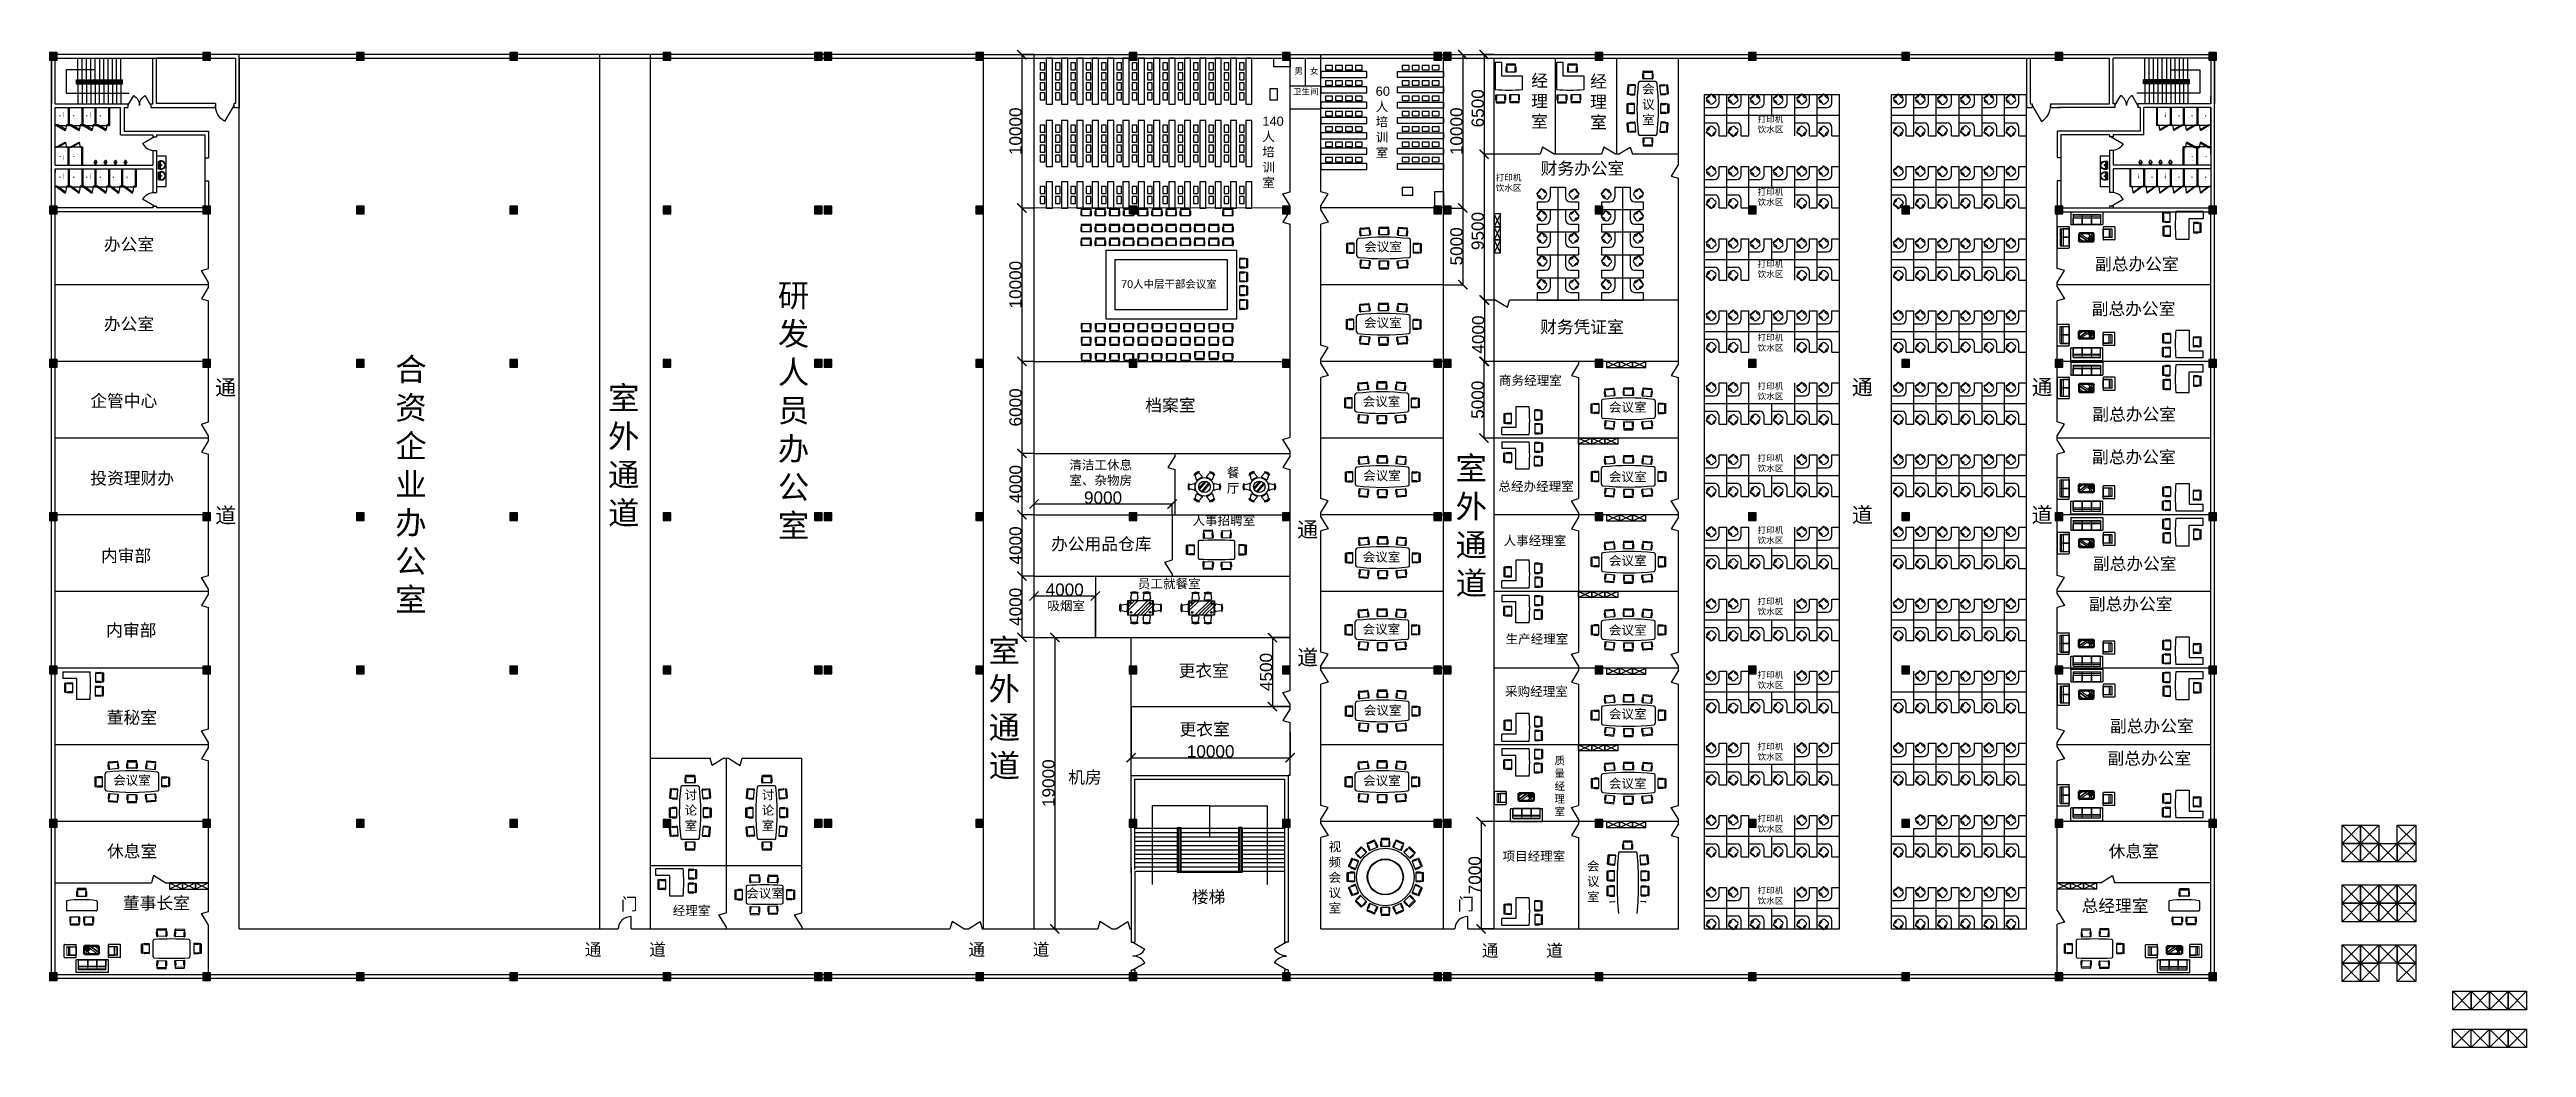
# Model space of a CAD drawing. Header units: millimetres. Extents: x 958 to 636282, y 2095 to 161571.
# Drawn here: x 2698 to 164149, y 2734 to 67797 of the extents above; entities that cross this region are included whole.
import ezdxf
from ezdxf.enums import TextEntityAlignment as Align

# ---------------------------------------------------------------- set-up
doc = ezdxf.new("R2010")
doc.units = ezdxf.units.MM
for name, color, linetype in [('2D', 7, 'Continuous'), ('COLUMN', 9, 'Continuous'), ('dote', 1, 'Continuous'), ('PUB_DIM', 3, 'Continuous'), ('PUB_HATCH', 8, 'Continuous'), ('STAIR', 6, 'Continuous'), ('W', 7, 'Continuous'), ('wall', 2, 'Continuous'), ('WINDOW', 4, 'Continuous'), ('WINDOW_TEXT', 7, 'Continuous'), ('洁具', 73, 'Continuous'), ('窗子', 123, 'Continuous')]:
    doc.layers.add(name, color=color, linetype=linetype)
doc.styles.add('SIMPLEX', font='SIMPLEX.SHX')
doc.styles.get("Standard").update_dxf_attribs({"font": 'arial.ttf'})
doc.dimstyles.new('ISO-25', dxfattribs={"dimtxt": 2.5, "dimasz": 2.5, "dimexe": 1.25, "dimexo": 0.625, "dimtad": 1, "dimtxsty": 'Standard', "dimcen": 2.5, "dimadec": 0, "dimazin": 0, "dimtfac": 1, "dimtmove": 0, "dimatfit": 3, "dimfxl": 1, "dimarcsym": 0})

msp = doc.modelspace()

# ---------------------------------------------------------------- texts
for s, width, insert, char_height, attachment_point in [('男', 2768.01554, (83837.931, 66596.003), 400, 1), ('女', 2768.01554, (84856.238, 66596.003), 400, 1), ('经理室', 1363.25745, (99276.929, 66172.811), 800, 1), ('经理室', 1363.25745, (103120.324, 66122.474), 800, 1), ('卫生间', 2768.01554, (83744.783, 65259.162), 400, 1), ('60人培训室', 1329.43313, (89139.379, 65379.976), 600, 1), ('会议室', 1363.25745, (106506.686, 65523.444), 600, 1), ('140人培训室', 959.04757, (81747.695, 63424.079), 600, 1), ('打印机饮水区', 1788.54117, (114029.66, 63455.028), 400, 1), ('财务办公室', 6017.90708, (99887.298, 60449.544), 800, 1), ('打印机饮水区', 1788.54117, (96960.913, 59648.051), 400, 1), ('打印机饮水区', 1788.54117, (114029.66, 58716.705), 400, 1), ('办公室', 5698.12672, (6238.3, 55494.818), 800, 1), ('会议室', 2768.01554, (88394.974, 55238.344), 600, 1), ('打印机饮水区', 1788.54117, (114029.66, 54017.702), 400, 1), ('副总办公室', 6169.18877, (136025.075, 54212.064), 800, 1), ('研发人员办公室', 2007.62171, (50170.959, 52517.265), 1500, 1), ('70人中层干部会议室', 6760.9567, (72549, 52753.585), 500, 1), ('办公室', 5698.12672, (6238.3, 50304.195), 800, 1), ('会议室', 2581.56577, (88377.108, 50285.342), 600, 1), ('财务凭证室', 5952.0125, (99854.735, 50108.986), 800, 1), ('副总办公室', 6169.18877, (135810.39, 51293.921), 800, 1), ('打印机饮水区', 1788.54117, (114029.66, 49221.706), 400, 1), ('合资企业办公室', 2007.62171, (25232.38, 47698.413), 1500, 1), ('企管中心', 5698.12672, (5357.174, 45298.95), 800, 1), ('通\\P\\P\\P\\P\\P道', 2007.62171, (13496.691, 46262.973), 1000, 1), ('室外通道', 2007.62171, (39098.15, 45834.749), 1500, 1), ('会议室', 2516.92313, (88292.135, 45151.221), 600, 1), ('商务经理室', 4564.10831, (97176.171, 46529.47), 600, 1), ('打印机饮水区', 1788.54117, (114029.66, 46051.9), 400, 1), ('通\\P\\P\\P\\P\\P道', 2007.62171, (120177.73, 46287.869), 1000, 1), ('通\\P\\P\\P\\P\\P道', 2007.62171, (131892.807, 46287.869), 1000, 1), ('档案室', 4475.15354, (74123.438, 45006.314), 800, 1), ('会议室', 2498.14881, (104341.446, 44776.66), 600, 1), ('副总办公室', 6169.18877, (135848.511, 44414.346), 800, 1), ('投资理财办', 5698.12672, (5357.174, 40247.362), 800, 1), ('清洁工休息室、杂物房', 4450.88605, (69170.665, 41014.726), 600, 1), ('餐厅', 1173.56742, (79435.279, 40504.54), 600, 1), ('会议室', 2625.99845, (88319.36, 40321.289), 600, 1), ('室外通道', 2007.62171, (94348.135, 41253.531), 1500, 1), ('打印机饮水区', 1788.54117, (114029.66, 41362.01), 400, 1), ('副总办公室', 6169.18877, (135829.354, 41633.256), 800, 1), ('总经办经理室', 5148.95922, (97140.566, 39621.87), 600, 1), ('会议室', 2498.14881, (104341.446, 39573.604), 600, 7), ('人事招聘室', 5826.68775, (77193.656, 37401.266), 600, 1), ('办公用品仓库', 7216.50182, (67983.001, 35958.89), 800, 1), ('通\\P\\P\\P\\P\\P道', 2007.62171, (84020.208, 37001.052), 1000, 1), ('人事经理室', 4466.59166, (97474.818, 36081.78), 600, 1), ('打印机饮水区', 1788.54117, (114029.66, 36666.459), 400, 1), ('内审部', 3878.43605, (6052.799, 35195.774), 800, 1), ('会议室', 2734.85148, (88292.135, 35011.436), 600, 1), ('会议室', 2498.14881, (104341.446, 34776.66), 600, 1), ('副总办公室', 6169.18877, (135888.454, 34674.887), 800, 1), ('员工就餐室', 6048.04015, (73634.946, 33271.174), 600, 1), ('吸烟室', 2606.27513, (67736.48, 31835.011), 600, 1), ('打印机饮水区', 1788.54117, (114029.66, 32019.012), 400, 1), ('副总办公室', 6169.18877, (135620.623, 32044.441), 800, 1), ('内审部', 3878.43605, (6389.241, 30338.198), 800, 1), ('室外通道', 2007.62171, (63905.605, 29358.118), 1500, 1), ('会议室', 2667.34625, (88278.523, 30303.41), 600, 1), ('生产经理室', 4383.41498, (97602.484, 29667.819), 600, 1), ('会议室', 2498.14881, (104341.446, 29573.604), 600, 7), ('更衣室', 4086.89241, (76294.984, 27700.089), 800, 1), ('采购经理室', 4469.32596, (97572.789, 26247.583), 600, 1), ('打印机饮水区', 1788.54117, (114029.66, 27227.204), 400, 1), ('董秘室', 3878.43605, (6431.297, 24647.556), 800, 1), ('会议室', 2653.57115, (88360.196, 25018.575), 600, 1), ('会议室', 2498.14881, (104341.446, 24776.66), 600, 1), ('更衣室', 4086.89241, (76353.831, 23882.192), 800, 1), ('打印机饮水区', 1788.54117, (114029.66, 22553.858), 400, 1), ('副总办公室', 6169.18877, (137000.568, 24089.658), 800, 1), ('质量经理室', 772.06881, (100797.577, 17817.602), 500, 7), ('副总办公室', 6169.18877, (136834.894, 21982.959), 800, 1), ('会议室', 2566.04775, (6842.801, 20458.359), 600, 1), ('讨论室', 658.1481, (44094.843, 19502.304), 600, 1), ('讨论室', 658.1481, (49116.065, 19502.304), 600, 1), ('机房', 2664.75756, (69095.446, 20747.245), 800, 1), ('会议室', 2667.32413, (88319.36, 20433.539), 600, 1), ('会议室', 2498.14881, (104341.446, 19573.604), 600, 7), ('打印机饮水区', 1788.54117, (114029.66, 17861.136), 400, 1), ('视频会议室', 1159.65204, (86068.18, 16122.647), 600, 1), ('休息室', 3831.98817, (9722.864, 15926.658), 800, 3), ('项目经理室', 4538.66487, (97409.304, 15505.276), 600, 1), ('会议室', 654.205, (102910.346, 12218.071), 600, 7), ('休息室', 3831.98817, (136912.602, 15926.658), 800, 1), ('会议室', 2498.14881, (48108.824, 13091.862), 600, 1), ('楼梯', 5723.75646, (77158.059, 12953.13), 800, 1), ('打印机饮水区', 1788.54117, (114029.66, 13169.161), 400, 1), ('董事长室', 4809.6885, (11844.13, 12546.034), 800, 3), ('门', 11537.50495, (39936.586, 12485.032), 800, 1), ('经理室', 2816.35495, (43317.947, 11963.364), 600, 1), ('门', 11537.50495, (94465.268, 12485.032), 800, 1), ('总经理室', 4725.13878, (135152.272, 12367.88), 800, 1), ('通          道', 11537.50495, (37585.064, 9517.824), 800, 1), ('通          道', 11537.50495, (62584.439, 9517.824), 800, 1), ('通          道', 11537.50495, (96055.348, 9453.878), 800, 1)]:
    msp.add_mtext_dynamic_manual_height_columns(s, width=width, gutter_width=12.5, heights=[0], dxfattribs=dict(insert=insert, char_height=char_height, attachment_point=attachment_point))
at = {"width": 0.8, "flags": 9}
for tag, p, s, rotation in [('YSIZE', (136548.17, 55536.918), '780', 90), ('XSIZE', (136548.17, 55536.604), '1400', 90), ('YSIZE', (136548.17, 49203.683), '780', 90), ('XSIZE', (136548.17, 49203.683), '1400', 90), ('YSIZE', (136548.17, 45726.029), '780', 90), ('XSIZE', (136548.17, 45725.715), '1400', 90), ('YSIZE', (136548.17, 39203.683), '780', 90), ('XSIZE', (136548.17, 39203.683), '1400', 90), ('YSIZE', (136548.17, 35606.029), '780', 90), ('XSIZE', (136548.17, 35605.715), '1400', 90), ('YSIZE', (136548.17, 29083.683), '780', 90), ('XSIZE', (136548.17, 29083.683), '1400', 90), ('YSIZE', (136548.17, 25726.029), '780', 90), ('XSIZE', (136548.17, 25725.715), '1400', 90), ('YSIZE', (97646.528, 18735.697), '780', 270), ('XSIZE', (97646.528, 18735.697), '1400', 270), ('YSIZE', (136548.17, 19203.683), '780', 90), ('XSIZE', (136548.17, 19203.683), '1400', 90), ('YSIZE', (4425.724, 9300.045), '780', 90), ('XSIZE', (4425.724, 9300.045), '1400', 90), ('YSIZE', (6535.869, 9300.045), '780', 90), ('XSIZE', (6535.869, 9300.045), '1400', 90), ('YSIZE', (140100.083, 9300.045), '780', 90), ('XSIZE', (140100.083, 9300.045), '1400', 90), ('YSIZE', (142210.228, 9300.045), '780', 90), ('XSIZE', (142210.228, 9300.045), '1400', 90)]:
    msp.add_attdef(tag, p, s, height=0.5, rotation=rotation, dxfattribs=at)

# ---------------------------------------------------------------- blocks, each defined once
blk = doc.blocks.new('_dblk1')
for p, q in [((-0.5, 0), (-0.25, -0.43)), ((0.5, 0), (0.25, -0.43))]:
    blk.add_line(p, q)
for centre, start, end in [((-0.5, 0), 300, 0), ((0.5, 0), 180, 240)]:
    blk.add_arc(centre, 0.5, start, end)
at = {"layer": 'WINDOW_TEXT', "style": 'SIMPLEX', "flags": 9}
blk.add_attdef('A', text='', height=1, dxfattribs=at).set_placement((0, 1.5), align=Align.MIDDLE)
blk = doc.blocks.new('_fzh')
blk.add_lwpolyline([(-0.5, -0.5), (0.5, -0.5), (0.5, 0.5), (-0.5, 0.5)], close=True)
at = {"layer": 'PUB_HATCH'}
blk.add_solid([(-0.5, -0.5), (0.5, -0.5), (-0.5, 0.5), (0.5, 0.5)], dxfattribs=at)
blk = doc.blocks.new('_ARROW')
blk.add_solid([(0, 0), (-1, 0.1), (-1, -0.1)])
blk = doc.blocks.new('A$C51AF1C80')
at = {"layer": '洁具'}
blk.add_line((307, 256, -1440), (267, 256, -1440), dxfattribs=at)
at = {"layer": '洁具', "const_width": 1.5, "elevation": -1440}
for points in [[(60, 276, 0.4621922), (2, 226, 0.4621922)], [(2, 51, 0.4621922), (60, 1, 0.4621922)], [(52, 256, 0.4142136), (22, 226, 0.4142136)], [(22, 51, 0.4142136), (52, 21, 0.4142136)], [(317, 246, 0.4142136), (307, 256, 0.4142136)], [(307, 21, 0.4142136), (317, 31, 0.4142136)], [(367, 21, 0.9789497), (367, 256, 0.9789497)], [(368, 1, 0.9789497), (368, 277, 0.9789497)]]:
    blk.add_lwpolyline(points, format="xyb", dxfattribs=at)
for points in [[(2, 51), (2, 226)], [(22, 226), (22, 51)], [(267, 256), (52, 256)], [(52, 21), (269, 21)], [(383, 276), (60, 276)], [(368, 1), (60, 1)], [(342, 256), (267, 256)], [(342, 21), (267, 21)], [(317, 256), (367, 256)], [(317, 31), (317, 246)], [(317, 21), (367, 21)]]:
    blk.add_lwpolyline(points, dxfattribs=at)
at = {"layer": '洁具', "width": 0.8, "flags": 9}
for tag in ['YSIZE', 'XSIZE']:
    blk.add_attdef(tag, (2, 139, -1440), '', height=0.5, rotation=180, dxfattribs=at)
blk = doc.blocks.new('M_A1SFU')
blk.add_line((-0.5, 0), (0, -0.87))
blk.add_arc((-0.5, 0), 1, 300, 0)
blk = doc.blocks.new('A$C089B79D4')
at = {"layer": '洁具'}
blk.add_line((214, 69), (214, 295), dxfattribs=at)
at = {"layer": '洁具', "const_width": 1.5}
for points in [[(149, 56), (148, 58), (140, 65), (132, 72), (124, 78), (117, 84), (109, 88), (102, 92), (94, 96), (87, 100), (80, 103), (73, 106), (66, 109), (59, 111), (52, 114), (46, 117), (41, 120), (36, 124), (31, 127), (27, 131), (23, 135), (19, 139), (16, 143), (13, 147), (10, 152), (8, 156), (6, 161), (4, 165), (3, 170), (2, 175), (1, 180), (1, 186), (1, 186)], [(142, 306), (141, 304), (133, 296), (126, 289), (119, 282), (111, 277), (104, 272), (97, 267), (90, 263), (83, 259), (75, 255), (68, 252), (62, 249), (55, 246), (49, 242), (43, 239), (38, 236), (33, 232), (28, 228), (24, 224), (20, 220), (17, 216), (14, 212), (11, 207), (9, 203), (7, 198), (5, 193), (3, 188), (3, 185)], [(149, 314), (140, 303)], [(146, 313), (159, 323), (170, 331), (180, 337), (189, 342), (198, 345), (205, 348), (212, 350), (218, 351), (224, 352), (230, 353), (236, 354), (241, 355), (247, 355), (253, 356), (259, 356), (265, 357), (272, 357), (279, 357), (287, 357), (297, 356), (307, 356), (320, 354), (334, 353), (351, 351)], [(156, 48), (147, 59)], [(153, 49), (167, 40), (178, 32), (189, 27), (198, 23), (207, 20), (214, 18), (221, 16), (228, 15), (234, 15), (240, 14), (245, 13), (251, 13), (257, 13), (263, 12), (268, 12), (275, 12), (281, 13), (289, 13), (297, 13), (306, 14), (317, 16), (329, 18), (343, 20), (351, 22)], [(346, 352), (352, 351)], [(361, 1), (361, 371), (351, 371), (351, 351)], [(361, 1), (351, 1), (351, 21)]]:
    blk.add_lwpolyline(points, dxfattribs=at)
at = {"layer": '洁具'}
for radius in [47.3, 34.6, 22.1]:
    blk.add_circle((299, 182), radius, dxfattribs=at)
for centre, radius, start, end in [((85, 176), 40.9, 98.06023, 266.34351), ((-5, 517), 312, 285.60867, 314.71319), ((-2, -201), 346, 51.29987, 75.93844)]:
    blk.add_arc(centre, radius, start, end, dxfattribs=at)
at = {"layer": '洁具', "oblique": -180, "text_generation_flag": 4, "width": 0.8, "flags": 9}
for tag in ['YSIZE', 'XSIZE']:
    blk.add_attdef(tag, (361, 186), '', height=0.5, rotation=90, dxfattribs=at)
blk = doc.blocks.new('M_E6')
for p, q in [((240, 0), (-240, 0)), ((-237, 0), (239, 0)), ((240, 0), (270, -79)), ((-213, -36), (-271, -91)), ((-240, 0), (-270, -79)), ((-179, -23), (181, -23)), ((141, -105), (-141, -105)), ((-141, -105), (141, -105)), ((217, -37), (274, -95))]:
    blk.add_line(p, q)
for centre, radius in [((-99, -65), 16.3), ((2, -172), 31.6), ((2, -172), 23), ((101, -65), 16.3)]:
    blk.add_circle(centre, radius)
for centre, radius, start, end in [((28, -152), 307, 166.17513, 244.72963), ((-141, -205), 100, 90, 190.56023), ((0, -179), 243, 190.56023, 349.43977), ((-179, -73), 50, 90, 133.18096), ((0, -201), 250, 245.80711, 296.46282), ((28, -152), 307, 266.58899, 266.59358), ((-28, -152), 307, 297.06391, 13.82487), ((141, -205), 100, 349.43977, 90), ((181, -73), 50, 44.56072, 90)]:
    blk.add_arc(centre, radius, start, end)
at = {"width": 0.8, "flags": 9}
for tag in ['XSIZE', 'YSIZE']:
    blk.add_attdef(tag, (0, 0), '', height=0.5, dxfattribs=at)
blk = doc.blocks.new('A$C233E54F0')
at = {"layer": '窗子', "rotation": 270}
blk.add_blockref('M_E6', (459, 274), dxfattribs=at)
blk = doc.blocks.new('_dblk')
blk.add_line((-0.5, 0), (0, -0.87))
blk.add_arc((-0.5, 0), 1, 300, 0)
at = {"layer": 'WINDOW_TEXT', "style": 'SIMPLEX', "flags": 9}
blk.add_attdef('A', text='', height=1, dxfattribs=at).set_placement((0, 1.5), align=Align.MIDDLE)
blk = doc.blocks.new('$plan$00001586')
for p, q in [((-515, -229), (-515, 229)), ((-505, 239), (-500, 239)), ((-446, 265), (-490, 221)), ((-490, -229), (-490, 229)), ((-464, 280), (-464, 275)), ((-454, 290), (454, 290)), ((-454, 265), (454, 265)), ((446, 265), (490, 221)), ((464, 280), (464, 275)), ((490, 229), (490, -229)), ((505, 239), (500, 239)), ((515, 229), (515, -229)), ((-505, -239), (-500, -239)), ((-446, -265), (-490, -221)), ((-464, -280), (-464, -275)), ((454, -265), (-454, -265)), ((454, -290), (-454, -290)), ((446, -265), (490, -221)), ((464, -280), (464, -275)), ((505, -239), (500, -239))]:
    blk.add_line(p, q)
at = {"lineweight": 13}
for p, q in [((-418, 265), (-490, 193)), ((-450, 69), (-235, 225)), ((-450, -120), (24, 225)), ((-450, -163), (84, 225)), ((-355, -225), (161, 150)), ((265, 225), (265, 225)), ((416, 13), (450, 38)), ((418, 265), (490, 193)), ((-418, -265), (-490, -193)), ((87, -225), (316, -59)), ((418, -265), (490, -193))]:
    blk.add_line(p, q, dxfattribs=at)
blk.add_lwpolyline([(-450, -225), (-450, 225), (450, 225), (450, -225)], close=True)
at = {"color": 3, "lineweight": 13, "const_width": 12}
for points in [[(105, 116, 1), (117, 116, 1)], [(171, 21, 1), (183, 21, 1)], [(206, 146, 1), (218, 146, 1)], [(234, 123, 1), (246, 123, 1)], [(245, 14, 1), (257, 14, 1)], [(259, 80, 1), (271, 80, 1)], [(270, 103, 1), (282, 103, 1)], [(275, 90, 1), (287, 90, 1)], [(278, 70, 1), (290, 70, 1)], [(286, 14, 1), (298, 14, 1)], [(289, 83, 1), (301, 83, 1)], [(391, 159, 1), (403, 159, 1)], [(399, 24, 1), (411, 24, 1)], [(468, 87, 1), (480, 87, 1)], [(201, -42, 1), (213, -42, 1)], [(305, -111, 1), (317, -111, 1)]]:
    blk.add_lwpolyline(points, format="xyb", close=True, dxfattribs=at)
for centre, start, end in [((-505, 229), 90, 180), ((-500, 229), 0, 90), ((-454, 280), 90, 180), ((-454, 275), 180, 270), ((454, 280), 0, 90), ((454, 275), 270, 0), ((500, 229), 90, 180), ((505, 229), 0, 90), ((-505, -229), 180, 270), ((-500, -229), 270, 0), ((-454, -275), 90, 180), ((-454, -280), 180, 270), ((454, -275), 0, 90), ((454, -280), 270, 0), ((500, -229), 180, 270), ((505, -229), 270, 0)]:
    blk.add_arc(centre, 10, start, end)
at = {"color": 3, "lineweight": 13}
for centre, radius, start, end in [((209, -161), 293, 78.55155, 130.98153), ((261, -405), 502, 88.32856, 108.729), ((325, -197), 291, 103.04524, 139.77663), ((91, -91), 259, 48.7581, 83.8624), ((90, 80), 193, 6.99045, 78.02836), ((345, -87), 190, 114.09558, 166.29534), ((157, 39), 126, 28.89012, 78.45792), ((463, -102), 260, 134.48606, 189.37622), ((595, -65), 346, 155.08876, 185.96372), ((763, 122), 490, 163.85612, 179.11051), ((249, -558), 642, 70.5249, 87.82437), ((605, 24), 325, 171.24958, 218.23328), ((-413, 501), 810, 328.98728, 340.36101), ((402, -31), 169, 62.99086, 135.91017), ((386, -131), 234, 53.32313, 115.76326), ((-1032, -1160), 1790, 39.04877, 42.6799), ((429, -73), 233, 85.87406, 126.95584), ((250, -211), 287, 31.31505, 82.13779), ((138, 290), 219, 342.94564, 6.48138)]:
    blk.add_arc(centre, radius, start, end, dxfattribs=at)
at = {"lineweight": 13}
for centre, radius, start, end in [((289, 87), 144, 356.81357, 356.14509), ((289, 83), 124, 358.47238, 357.31336)]:
    blk.add_arc(centre, radius, start, end, dxfattribs=at)
blk = doc.blocks.new('$plan$00000255')
for p, q in [((1023, 0), (-1023, 0)), ((-1050, -27), (-1050, -813)), ((1023, -840), (-1023, -840)), ((862, -194), (-888, -194)), ((-888, -194), (-888, -840)), ((888, -221), (888, -840)), ((1050, -27), (1050, -813))]:
    blk.add_line(p, q)
at = {"lineweight": 13}
for points in [[(-323, -194), (-862, -194, 0.4142136), (-888, -221), (-888, -275, 0.4142136), (-862, -302), (-323, -302, 0.4142136), (-296, -275), (-296, -221, 0.4142136)], [(-323, -302), (-862, -302, 0.4142136), (-888, -328), (-888, -382, 0.4142136), (-862, -409), (-323, -409, 0.4142136), (-296, -382), (-296, -328, 0.4142136)], [(269, -194), (-269, -194, 0.4142136), (-296, -221), (-296, -275, 0.4142136), (-269, -302), (269, -302, 0.4142136), (296, -275), (296, -221, 0.4142136)], [(269, -302), (-269, -302, 0.4142136), (-296, -328), (-296, -382, 0.4142136), (-269, -409), (269, -409, 0.4142136), (296, -382), (296, -328, 0.4142136)], [(862, -194), (323, -194, 0.4142136), (296, -221), (296, -275, 0.4142136), (323, -302), (862, -302, 0.4142136), (888, -275), (888, -221, 0.4142136)], [(862, -302), (323, -302, 0.4142136), (296, -328), (296, -382, 0.4142136), (323, -409), (862, -409, 0.4142136), (888, -382), (888, -328, 0.4142136)]]:
    blk.add_lwpolyline(points, format="xyb", close=True, dxfattribs=at)
for points in [[(-323, -409), (-862, -409, 0.4142136), (-888, -436), (-888, -813, 0.4142136), (-862, -840), (-323, -840, 0.4142136), (-296, -813), (-296, -436, 0.4142136)], [(269, -409), (-269, -409, 0.4142136), (-296, -436), (-296, -813, 0.4142136), (-269, -840), (269, -840, 0.4142136), (296, -813), (296, -436, 0.4142136)], [(862, -409), (323, -409, 0.4142136), (296, -436), (296, -813, 0.4142136), (323, -840), (862, -840, 0.4142136), (888, -813), (888, -436, 0.4142136)]]:
    blk.add_lwpolyline(points, format="xyb", close=True)
for centre, start, end in [((-1023, -27), 90, 180), ((-1023, -813), 180, 270), ((-862, -221), 90, 180), ((862, -221), 0, 90), ((1023, -27), 0, 90), ((1023, -813), 270, 0)]:
    blk.add_arc(centre, 26.9, start, end)
blk = doc.blocks.new('$plan$00000256')
for p, q in [((675, 0), (-675, 0)), ((-700, -25), (-700, -755)), ((675, -780), (-675, -780)), ((-550, -205), (-550, -780)), ((525, -180), (-525, -180)), ((550, -205), (550, -780)), ((700, -25), (700, -755))]:
    blk.add_line(p, q)
at = {"lineweight": 13}
for points in [[(-25, -180), (-525, -180, 0.4142136), (-550, -205), (-550, -255, 0.4142136), (-525, -280), (-25, -280, 0.4142136), (0, -255), (0, -205, 0.4142136)], [(-25, -280), (-525, -280, 0.4142136), (-550, -305), (-550, -355, 0.4142136), (-525, -380), (-25, -380, 0.4142136), (0, -355), (0, -305, 0.4142136)], [(525, -180), (25, -180, 0.4142136), (0, -205), (0, -255, 0.4142136), (25, -280), (525, -280, 0.4142136), (550, -255), (550, -205, 0.4142136)], [(525, -280), (25, -280, 0.4142136), (0, -305), (0, -355, 0.4142136), (25, -380), (525, -380, 0.4142136), (550, -355), (550, -305, 0.4142136)]]:
    blk.add_lwpolyline(points, format="xyb", close=True, dxfattribs=at)
for points in [[(-25, -380), (-525, -380, 0.4142136), (-550, -405), (-550, -755, 0.4142136), (-525, -780), (-25, -780, 0.4142136), (0, -755), (0, -405, 0.4142136)], [(525, -380), (25, -380, 0.4142136), (0, -405), (0, -755, 0.4142136), (25, -780), (525, -780, 0.4142136), (550, -755), (550, -405, 0.4142136)]]:
    blk.add_lwpolyline(points, format="xyb", close=True)
for centre, start, end in [((-675, -25), 90, 180), ((675, -25), 360, 90), ((-675, -755), 180, 270), ((-525, -205), 90, 180), ((525, -205), 360, 90), ((675, -755), 270, 360)]:
    blk.add_arc(centre, 25, start, end)
at = {"width": 0.8, "flags": 9}
for tag in ['XSIZE', 'YSIZE']:
    blk.add_attdef(tag, (0, -779), '', height=0.5, rotation=180, dxfattribs=at)
blk = doc.blocks.new('M_A0GGR')
for p, q in [((-0.5, 0), (-0.25, -0.433)), ((0.5, 0), (0.25, -0.433))]:
    blk.add_line(p, q)
for centre, start, end in [((-0.5, 0), 300, 0), ((0.5, 0), 180, 240)]:
    blk.add_arc(centre, 0.5, start, end)
blk = doc.blocks.new('_ArchTick')
at = {"color": 0, "linetype": 'ByBlock', "const_width": 0.15}
blk.add_lwpolyline([(-0.5, -0.5), (0.5, 0.5)], dxfattribs=at)
blk = doc.blocks.new('*D89')
at = {"color": 0, "lineweight": -2, "transparency": 16777216}
for p, q in [((93568, 57465), (94817, 57465)), ((94816, 57465), (94816, 52465)), ((93567, 52465), (94817, 52465))]:
    blk.add_line(p, q, dxfattribs=at)
at = {"layer": 'Defpoints', "color": 0, "transparency": 16777216}
for p in [(93567, 57465), (93566, 52465), (94816, 52465)]:
    blk.add_point(p, dxfattribs=at)
at = {"color": 0, "lineweight": -2, "transparency": 16777216, "xscale": 600, "yscale": 600, "zscale": 600}
for p, rotation in [((94816, 57465), 90), ((94816, 52465), 270)]:
    blk.add_blockref('_ArchTick', p, dxfattribs=dict(at, rotation=rotation))
at = {"color": 0, "transparency": 16777216, "insert": (94407, 54965), "char_height": 800, "attachment_point": 5, "rotation": 90}
blk.add_mtext('5000', dxfattribs=at)
blk = doc.blocks.new('*D90')
at = {"color": 0, "lineweight": -2, "transparency": 16777216}
for p, q in [((93568, 67465), (94817, 67465)), ((94816, 67465), (94816, 57465)), ((93567, 57465), (94817, 57465))]:
    blk.add_line(p, q, dxfattribs=at)
at = {"layer": 'Defpoints', "color": 0, "transparency": 16777216}
for p in [(93567, 67465), (93566, 57465), (94816, 57465)]:
    blk.add_point(p, dxfattribs=at)
at = {"color": 0, "lineweight": -2, "transparency": 16777216, "xscale": 600, "yscale": 600, "zscale": 600}
for p, rotation in [((94816, 67465), 90), ((94816, 57465), 270)]:
    blk.add_blockref('_ArchTick', p, dxfattribs=dict(at, rotation=rotation))
at = {"color": 0, "transparency": 16777216, "insert": (94407, 62467), "char_height": 800, "attachment_point": 5, "rotation": 90}
blk.add_mtext('10000', dxfattribs=at)
blk = doc.blocks.new('A$C453B42AE')
at = {"color": 251, "linetype": 'ByBlock'}
for p, q in [((706, 880), (1107, 1359)), ((721, 840), (1149, 1352)), ((740, 801), (1191, 1340)), ((876, 663), (1351, 1231)), ((913, 644), (1376, 1197)), ((955, 628), (1399, 1159))]:
    blk.add_line(p, q, dxfattribs=at)
at = {"color": 6}
blk.add_circle((1066, 986), 600, dxfattribs=at)
at = {"color": 4}
blk.add_circle((1066, 986), 375, dxfattribs=at)
at = {"layer": '2D', "color": 4}
for p, q in [((385, 1776), (401, 1750)), ((549, 1448), (460, 1753)), ((474, 1787), (666, 1900)), ((704, 1894), (917, 1660)), ((743, 1948), (728, 1972)), ((1208, 1665), (1427, 1894)), ((1532, 1435), (1215, 1618)), ((1409, 1971), (1395, 1944)), ((1463, 1900), (1658, 1789)), ((1671, 1754), (1575, 1452)), ((1738, 1747), (1751, 1772)), ((42, 791), (73, 792)), ((71, 1188), (43, 1186)), ((77, 874), (75, 1097)), ((98, 1126), (408, 1194)), ((407, 770), (99, 845)), ((394, 225), (381, 200)), ((444, 1165), (444, 799)), ((461, 218), (557, 520)), ((669, 73), (475, 183)), ((910, 1614), (593, 1431)), ((600, 537), (918, 354)), ((924, 307), (705, 78)), ((723, 2), (737, 29)), ((1429, 78), (1215, 312)), ((1222, 358), (1539, 542)), ((1389, 24), (1404, 0)), ((1659, 185), (1466, 72)), ((1583, 524), (1672, 220)), ((1688, 807), (1688, 1174)), ((2034, 846), (1724, 778)), ((1725, 1203), (2033, 1128)), ((1747, 197), (1731, 223)), ((2056, 1099), (2058, 876)), ((2090, 1181), (2060, 1180)), ((2061, 785), (2089, 786))]:
    blk.add_line(p, q, dxfattribs=at)
for centre, major_axis, start_param, end_param in [((766, 1510), (-448, 120), 5.0553294, 5.9349142), ((780, 1491), (-443, 119), 5.0559971, 5.9449221), ((489, 1761), (-29, 7.8), 5.5055652, 6.8295655), ((681, 1874), (-29, 7.8), 4.143049, 5.5055652), ((895, 1640), (-7.8, -29), 0.7853982, 2.5722527), ((1230, 1644), (-7.8, 29), 0.5463802, 2.3561945), ((1360, 1487), (-119, 443), 5.0559971, 5.9449221), ((1369, 1508), (-120, 448), 5.0553294, 5.9349142), ((1449, 1873), (-7.8, 29), 5.5055652, 6.8295655), ((1643, 1763), (-7.8, 29), 4.143049, 5.5055652), ((463, 988), (-328, -328), 5.0553294, 5.9349142), ((486, 990), (-324, -324), 5.0559971, 5.9449221), ((105, 1097), (-21.2, -21.2), 4.143049, 5.5055652), ((107, 874), (-21.2, -21.2), 5.5055652, 6.8295655), ((763, 464), (120, -448), 5.0553294, 5.9349142), ((772, 486), (119, -443), 5.0559971, 5.9449221), ((414, 799), (-21.2, -21.2), 0.5463802, 2.3561945), ((414, 1165), (21.2, -21.2), 0.7853982, 2.5722527), ((490, 209), (7.8, -29), 4.143049, 5.5055652), ((578, 1457), (-29, 7.8), 0.5463802, 2.3561945), ((585, 511), (29, 7.8), 0.7853982, 2.5722527), ((684, 99), (7.8, -29), 5.5055652, 6.8295655), ((903, 328), (7.8, -29), 0.5463802, 2.3561945), ((1237, 332), (7.8, 29), 0.7853982, 2.5722527), ((1353, 482), (443, -119), 5.0559971, 5.9449221), ((1367, 463), (448, -120), 5.0553294, 5.9349142), ((1451, 98), (29, -7.8), 4.143049, 5.5055652), ((1547, 1461), (-29, -7.8), 0.7853982, 2.5722527), ((1554, 516), (29, -7.8), 0.5463802, 2.3561945), ((1643, 211), (29, -7.8), 5.5055652, 6.8295655), ((1718, 1174), (21.2, 21.2), 0.5463802, 2.3561945), ((1718, 807), (-21.2, 21.2), 0.7853982, 2.5722527), ((2026, 1099), (21.2, 21.2), 5.5055652, 6.8295655), ((2028, 875), (21.2, 21.2), 4.143049, 5.5055652), ((1646, 982), (324, 324), 5.0559971, 5.9449221), ((1670, 985), (328, 328), 5.0553294, 5.9349142)]:
    blk.add_ellipse(centre, major_axis=major_axis, ratio=1, start_param=start_param, end_param=end_param, dxfattribs=at)
blk = doc.blocks.new('IWUR')
at = {"color": 152}
for p, q in [((-43726, -3601), (-43766, -3848)), ((-43465, -3586), (-43708, -3586)), ((-43447, -3601), (-43406, -3848)), ((-44307, -4379), (-44307, -4135)), ((-44307, -4749), (-44307, -4992)), ((-44292, -4118), (-44044, -4077)), ((-44292, -4396), (-44044, -4437)), ((-44292, -4731), (-44044, -4690)), ((-43972, -4149), (-43972, -4365)), ((-43972, -4978), (-43972, -4762)), ((-43948, -5196), (-43948, -3936)), ((-43948, -3936), (-43228, -3936)), ((-43930, -3954), (-43930, -5178)), ((-43246, -3954), (-43930, -3954)), ((-43930, -4242), (-43246, -4926)), ((-43930, -4407), (-43246, -5091)), ((-43930, -4573), (-43325, -5178)), ((-43930, -4739), (-43491, -5178)), ((-43721, -3954), (-43246, -4429)), ((-43694, -3920), (-43478, -3920)), ((-43555, -3954), (-43399, -4110)), ((-43389, -3954), (-43246, -4097)), ((-43376, -4133), (-43246, -4263)), ((-43246, -5178), (-43246, -3954)), ((-43228, -3936), (-43228, -5196)), ((-43207, -4149), (-43207, -4365)), ((-43207, -4978), (-43207, -4762)), ((-42888, -4118), (-43135, -4077)), ((-42888, -4396), (-43135, -4437)), ((-42888, -4731), (-43135, -4690)), ((-42873, -4379), (-42873, -4135)), ((-42873, -4749), (-42873, -4992)), ((-44292, -5010), (-44044, -5050)), ((-43228, -5196), (-43948, -5196)), ((-43930, -5178), (-43246, -5178)), ((-43726, -5532), (-43766, -5284)), ((-43465, -5547), (-43708, -5547)), ((-43694, -5212), (-43478, -5212)), ((-43447, -5532), (-43406, -5284)), ((-42888, -5010), (-43135, -5050))]:
    blk.add_line(p, q, dxfattribs=at)
for centre, radius in [((-43810, -4095), 40.8), ((-43810, -4095), 31.8), ((-43361, -4095), 40.8), ((-43361, -4095), 31.8), ((-43810, -5041), 40.8), ((-43810, -5041), 31.8), ((-43361, -5041), 40.8), ((-43361, -5041), 31.8)]:
    blk.add_circle(centre, radius, dxfattribs=at)
for centre, radius, start, end in [((-43757, -3564), 13.5, 105.49005, 284.28424), ((-43586, -4179), 652, 74.47014, 105.57697), ((-43586, -4179), 625, 74.43245, 105.56755), ((-43708, -3604), 18, 90, 170.67171), ((-43465, -3604), 18, 9.32829, 90), ((-43415, -3564), 13.5, 255.71576, 74.50995), ((-43714, -4257), 652, 164.42303, 195.52986), ((-43714, -4870), 652, 164.47014, 195.57697), ((-44329, -4086), 13.5, 345.71576, 164.50995), ((-44329, -4428), 13.5, 195.49005, 14.28424), ((-44329, -4699), 13.5, 345.71576, 164.50995), ((-43714, -4257), 625, 164.43245, 195.56755), ((-43714, -4870), 625, 164.43245, 195.56755), ((-44289, -4135), 18, 99.32829, 180), ((-44289, -4379), 18, 180, 260.67171), ((-44289, -4749), 18, 99.32829, 180), ((-44044, -4149), 72, 0, 90), ((-44044, -4365), 72, 270, 0), ((-44044, -4762), 72, 0, 90), ((-43694, -3848), 72, 180, 270), ((-43478, -3848), 72, 270, 0), ((-43135, -4149), 72, 90, 180), ((-43135, -4365), 72, 180, 270), ((-43135, -4762), 72, 90, 180), ((-42891, -4135), 18, 0, 80.67171), ((-42891, -4379), 18, 279.32829, 0), ((-42891, -4749), 18, 0, 80.67171), ((-42851, -4086), 13.5, 15.49005, 194.28424), ((-43465, -4257), 625, 344.43245, 15.56755), ((-42851, -4428), 13.5, 165.71576, 344.50995), ((-42851, -4699), 13.5, 15.49005, 194.28424), ((-43465, -4870), 625, 344.43245, 15.56755), ((-43466, -4257), 652, 344.47014, 15.57697), ((-43466, -4870), 652, 344.42303, 15.52986), ((-44329, -5041), 13.5, 195.49005, 14.28424), ((-44289, -4992), 18, 180, 260.67171), ((-44044, -4978), 72, 270, 0), ((-43757, -5569), 13.5, 75.71576, 254.50995), ((-43694, -5284), 72, 90, 180), ((-43586, -4954), 652, 254.42303, 285.52986), ((-43586, -4954), 625, 254.43245, 285.56755), ((-43708, -5529), 18, 189.32829, 270), ((-43478, -5284), 72, 0, 90), ((-43465, -5529), 18, 270, 350.67171), ((-43415, -5569), 13.5, 285.49005, 104.28424), ((-43135, -4978), 72, 180, 270), ((-42891, -4992), 18, 279.32829, 0), ((-42851, -5041), 13.5, 165.71576, 344.50995)]:
    blk.add_arc(centre, radius, start, end, dxfattribs=at)
blk = doc.blocks.new('*D79')
at = {"color": 0, "lineweight": -2, "transparency": 16777216}
for p, q in [((66868, 37465), (66075, 37465)), ((66076, 37465), (66076, 33465)), ((66868, 33465), (66075, 33465))]:
    blk.add_line(p, q, dxfattribs=at)
at = {"layer": 'Defpoints', "color": 0, "transparency": 16777216}
for p in [(66868, 37465), (66076, 33465), (66868, 33465)]:
    blk.add_point(p, dxfattribs=at)
at = {"color": 0, "lineweight": -2, "transparency": 16777216, "xscale": 600, "yscale": 600, "zscale": 600}
for p, rotation in [((66076, 37465), 90), ((66076, 33465), 270)]:
    blk.add_blockref('_ArchTick', p, dxfattribs=dict(at, rotation=rotation))
at = {"color": 0, "transparency": 16777216, "insert": (65667, 35464), "char_height": 800, "attachment_point": 5, "rotation": 90}
blk.add_mtext('4000', dxfattribs=at)
blk = doc.blocks.new('*D80')
at = {"color": 0, "lineweight": -2, "transparency": 16777216}
for p, q in [((66868, 33465), (66074, 33465)), ((66075, 33465), (66075, 29465)), ((66868, 29465), (66074, 29465))]:
    blk.add_line(p, q, dxfattribs=at)
at = {"layer": 'Defpoints', "color": 0, "transparency": 16777216}
for p in [(66868, 33465), (66075, 29465), (66868, 29465)]:
    blk.add_point(p, dxfattribs=at)
at = {"color": 0, "lineweight": -2, "transparency": 16777216, "xscale": 600, "yscale": 600, "zscale": 600}
for p, rotation in [((66075, 33465), 90), ((66075, 29465), 270)]:
    blk.add_blockref('_ArchTick', p, dxfattribs=dict(at, rotation=rotation))
at = {"color": 0, "transparency": 16777216, "insert": (65666, 31463), "char_height": 800, "attachment_point": 5, "rotation": 90}
blk.add_mtext('4000', dxfattribs=at)
blk = doc.blocks.new('*D81')
at = {"color": 0, "lineweight": -2, "transparency": 16777216}
for p, q in [((66868, 30516), (66868, 32173)), ((66868, 32171), (70868, 32171)), ((70868, 29466), (70868, 32173))]:
    blk.add_line(p, q, dxfattribs=at)
at = {"layer": 'Defpoints', "color": 0, "transparency": 16777216}
for p in [(70868, 32171), (66868, 30515), (70868, 29465)]:
    blk.add_point(p, dxfattribs=at)
at = {"color": 0, "lineweight": -2, "transparency": 16777216, "xscale": 600, "yscale": 600, "zscale": 600, "rotation": 180}
blk.add_blockref('_ArchTick', (66868, 32171), dxfattribs=at)
at = {"color": 0, "lineweight": -2, "transparency": 16777216, "xscale": 600, "yscale": 600, "zscale": 600}
blk.add_blockref('_ArchTick', (70868, 32171), dxfattribs=at)
at = {"color": 0, "transparency": 16777216, "insert": (68868, 32580), "char_height": 800, "attachment_point": 5}
blk.add_mtext('4000', dxfattribs=at)
blk = doc.blocks.new('*D100')
at = {"color": 0, "lineweight": -2, "transparency": 16777216}
for p, q in [((66868, 37466), (66868, 38168)), ((66868, 38167), (75868, 38167)), ((75868, 37466), (75868, 38168))]:
    blk.add_line(p, q, dxfattribs=at)
at = {"layer": 'Defpoints', "color": 0, "transparency": 16777216}
for p in [(66868, 37465), (75868, 38167), (75868, 37465)]:
    blk.add_point(p, dxfattribs=at)
at = {"color": 0, "lineweight": -2, "transparency": 16777216, "xscale": 600, "yscale": 600, "zscale": 600, "rotation": 180}
blk.add_blockref('_ArchTick', (66868, 38167), dxfattribs=at)
at = {"color": 0, "lineweight": -2, "transparency": 16777216, "xscale": 600, "yscale": 600, "zscale": 600}
blk.add_blockref('_ArchTick', (75868, 38167), dxfattribs=at)
at = {"color": 0, "transparency": 16777216, "insert": (71368, 38576), "char_height": 800, "attachment_point": 5}
blk.add_mtext('9000', dxfattribs=at)
blk = doc.blocks.new('*D82')
at = {"color": 0, "lineweight": -2, "transparency": 16777216}
for p, q in [((96866, 51465), (96234, 51465)), ((96235, 51465), (96235, 47465)), ((96867, 47465), (96234, 47465))]:
    blk.add_line(p, q, dxfattribs=at)
at = {"layer": 'Defpoints', "color": 0, "transparency": 16777216}
for p in [(96867, 51465), (96235, 47465), (96868, 47465)]:
    blk.add_point(p, dxfattribs=at)
at = {"color": 0, "lineweight": -2, "transparency": 16777216, "xscale": 600, "yscale": 600, "zscale": 600}
for p, rotation in [((96235, 51465), 90), ((96235, 47465), 270)]:
    blk.add_blockref('_ArchTick', p, dxfattribs=dict(at, rotation=rotation))
at = {"color": 0, "transparency": 16777216, "insert": (95826, 49215), "char_height": 800, "attachment_point": 5, "rotation": 90}
blk.add_mtext('4000', dxfattribs=at)
blk = doc.blocks.new('*D83')
at = {"color": 0, "lineweight": -2, "transparency": 16777216}
for p, q in [((96867, 67465), (96201, 67465)), ((96202, 67465), (96202, 60965)), ((96867, 60965), (96201, 60965))]:
    blk.add_line(p, q, dxfattribs=at)
at = {"layer": 'Defpoints', "color": 0, "transparency": 16777216}
for p in [(96868, 67465), (96202, 60965), (96868, 60965)]:
    blk.add_point(p, dxfattribs=at)
at = {"color": 0, "lineweight": -2, "transparency": 16777216, "xscale": 600, "yscale": 600, "zscale": 600}
for p, rotation in [((96202, 67465), 90), ((96202, 60965), 270)]:
    blk.add_blockref('_ArchTick', p, dxfattribs=dict(at, rotation=rotation))
at = {"color": 0, "transparency": 16777216, "insert": (95793, 63965), "char_height": 800, "attachment_point": 5, "rotation": 90}
blk.add_mtext('6500', dxfattribs=at)
blk = doc.blocks.new('*D84')
at = {"color": 0, "lineweight": -2, "transparency": 16777216}
for p, q in [((96867, 47465), (96196, 47465)), ((96197, 47465), (96197, 42465)), ((96867, 42465), (96196, 42465))]:
    blk.add_line(p, q, dxfattribs=at)
at = {"layer": 'Defpoints', "color": 0, "transparency": 16777216}
for p in [(96868, 47465), (96197, 42465), (96868, 42465)]:
    blk.add_point(p, dxfattribs=at)
at = {"color": 0, "lineweight": -2, "transparency": 16777216, "xscale": 600, "yscale": 600, "zscale": 600}
for p, rotation in [((96197, 47465), 90), ((96197, 42465), 270)]:
    blk.add_blockref('_ArchTick', p, dxfattribs=dict(at, rotation=rotation))
at = {"color": 0, "transparency": 16777216, "insert": (95788, 44965), "char_height": 800, "attachment_point": 5, "rotation": 90}
blk.add_mtext('5000', dxfattribs=at)
blk = doc.blocks.new('*D85')
at = {"color": 0, "lineweight": -2, "transparency": 16777216}
for p, q in [((96867, 17465), (96006, 17465)), ((96007, 17465), (96007, 10465)), ((96867, 10465), (96006, 10465))]:
    blk.add_line(p, q, dxfattribs=at)
at = {"layer": 'Defpoints', "color": 0, "transparency": 16777216}
for p in [(96868, 17465), (96007, 10465), (96868, 10465)]:
    blk.add_point(p, dxfattribs=at)
at = {"color": 0, "lineweight": -2, "transparency": 16777216, "xscale": 600, "yscale": 600, "zscale": 600}
for p, rotation in [((96007, 17465), 90), ((96007, 10465), 270)]:
    blk.add_blockref('_ArchTick', p, dxfattribs=dict(at, rotation=rotation))
at = {"color": 0, "transparency": 16777216, "insert": (95598, 13965), "char_height": 800, "attachment_point": 5, "rotation": 90}
blk.add_mtext('7000', dxfattribs=at)
blk = doc.blocks.new('*D86')
at = {"color": 0, "lineweight": -2, "transparency": 16777216}
for p, q in [((96867, 60965), (96201, 60965)), ((96202, 60965), (96202, 51465)), ((96867, 51465), (96201, 51465))]:
    blk.add_line(p, q, dxfattribs=at)
at = {"layer": 'Defpoints', "color": 0, "transparency": 16777216}
for p in [(96868, 60965), (96202, 51465), (96868, 51465)]:
    blk.add_point(p, dxfattribs=at)
at = {"color": 0, "lineweight": -2, "transparency": 16777216, "xscale": 600, "yscale": 600, "zscale": 600}
for p, rotation in [((96202, 60965), 90), ((96202, 51465), 270)]:
    blk.add_blockref('_ArchTick', p, dxfattribs=dict(at, rotation=rotation))
at = {"color": 0, "transparency": 16777216, "insert": (95793, 55965), "char_height": 800, "attachment_point": 5, "rotation": 90}
blk.add_mtext('9500', dxfattribs=at)
blk = doc.blocks.new('*D92')
at = {"color": 0, "lineweight": -2, "transparency": 16777216}
for p, q in [((66868, 67465), (66073, 67465)), ((66075, 67465), (66075, 57465)), ((66868, 57465), (66073, 57465))]:
    blk.add_line(p, q, dxfattribs=at)
at = {"layer": 'Defpoints', "color": 0, "transparency": 16777216}
for p in [(66868, 67465), (66075, 57465), (66868, 57465)]:
    blk.add_point(p, dxfattribs=at)
at = {"color": 0, "lineweight": -2, "transparency": 16777216, "xscale": 600, "yscale": 600, "zscale": 600}
for p, rotation in [((66075, 67465), 90), ((66075, 57465), 270)]:
    blk.add_blockref('_ArchTick', p, dxfattribs=dict(at, rotation=rotation))
at = {"color": 0, "transparency": 16777216, "insert": (65665, 62466), "char_height": 800, "attachment_point": 5, "rotation": 90}
blk.add_mtext('10000', dxfattribs=at)
blk = doc.blocks.new('*D93')
at = {"color": 0, "lineweight": -2, "transparency": 16777216}
for p, q in [((66868, 47465), (66075, 47465)), ((66076, 47465), (66076, 41465)), ((66868, 41465), (66075, 41465))]:
    blk.add_line(p, q, dxfattribs=at)
at = {"layer": 'Defpoints', "color": 0, "transparency": 16777216}
for p in [(66868, 47465), (66076, 41465), (66868, 41465)]:
    blk.add_point(p, dxfattribs=at)
at = {"color": 0, "lineweight": -2, "transparency": 16777216, "xscale": 600, "yscale": 600, "zscale": 600}
for p, rotation in [((66076, 47465), 90), ((66076, 41465), 270)]:
    blk.add_blockref('_ArchTick', p, dxfattribs=dict(at, rotation=rotation))
at = {"color": 0, "transparency": 16777216, "insert": (65667, 44465), "char_height": 800, "attachment_point": 5, "rotation": 90}
blk.add_mtext('6000', dxfattribs=at)
blk = doc.blocks.new('*D94')
at = {"color": 0, "lineweight": -2, "transparency": 16777216}
for p, q in [((66868, 41465), (66075, 41465)), ((66076, 41465), (66076, 37465)), ((66868, 37465), (66075, 37465))]:
    blk.add_line(p, q, dxfattribs=at)
at = {"layer": 'Defpoints', "color": 0, "transparency": 16777216}
for p in [(66868, 41465), (66076, 37465), (66868, 37465)]:
    blk.add_point(p, dxfattribs=at)
at = {"color": 0, "lineweight": -2, "transparency": 16777216, "xscale": 600, "yscale": 600, "zscale": 600}
for p, rotation in [((66076, 41465), 90), ((66076, 37465), 270)]:
    blk.add_blockref('_ArchTick', p, dxfattribs=dict(at, rotation=rotation))
at = {"color": 0, "transparency": 16777216, "insert": (65667, 39465), "char_height": 800, "attachment_point": 5, "rotation": 90}
blk.add_mtext('4000', dxfattribs=at)
blk = doc.blocks.new('*D95')
at = {"color": 0, "lineweight": -2, "transparency": 16777216}
for p, q in [((66868, 57465), (66073, 57465)), ((66075, 57465), (66075, 47465)), ((66868, 47465), (66073, 47465))]:
    blk.add_line(p, q, dxfattribs=at)
at = {"layer": 'Defpoints', "color": 0, "transparency": 16777216}
for p in [(66868, 57465), (66075, 47465), (66868, 47465)]:
    blk.add_point(p, dxfattribs=at)
at = {"color": 0, "lineweight": -2, "transparency": 16777216, "xscale": 600, "yscale": 600, "zscale": 600}
for p, rotation in [((66075, 57465), 90), ((66075, 47465), 270)]:
    blk.add_blockref('_ArchTick', p, dxfattribs=dict(at, rotation=rotation))
at = {"color": 0, "transparency": 16777216, "insert": (65665, 52467), "char_height": 800, "attachment_point": 5, "rotation": 90}
blk.add_mtext('10000', dxfattribs=at)
blk = doc.blocks.new('*D96')
at = {"color": 0, "lineweight": -2, "transparency": 16777216}
for p, q in [((66870, 29465), (68226, 29465)), ((68225, 29465), (68225, 10465)), ((66870, 10465), (68226, 10465))]:
    blk.add_line(p, q, dxfattribs=at)
at = {"layer": 'Defpoints', "color": 0, "transparency": 16777216}
for p in [(66869, 29465), (66869, 10465), (68225, 10465)]:
    blk.add_point(p, dxfattribs=at)
at = {"color": 0, "lineweight": -2, "transparency": 16777216, "xscale": 600, "yscale": 600, "zscale": 600}
for p, rotation in [((68225, 29465), 90), ((68225, 10465), 270)]:
    blk.add_blockref('_ArchTick', p, dxfattribs=dict(at, rotation=rotation))
at = {"color": 0, "transparency": 16777216, "insert": (67816, 19965), "char_height": 800, "attachment_point": 5, "rotation": 90}
blk.add_mtext('19000', dxfattribs=at)
blk = doc.blocks.new('*D97')
at = {"color": 0, "lineweight": -2, "transparency": 16777216}
for p, q in [((83566, 29465), (82406, 29465)), ((82407, 29465), (82407, 24965)), ((83566, 24965), (82406, 24965))]:
    blk.add_line(p, q, dxfattribs=at)
at = {"layer": 'Defpoints', "color": 0, "transparency": 16777216}
for p in [(83567, 29465), (82407, 24965), (83567, 24965)]:
    blk.add_point(p, dxfattribs=at)
at = {"color": 0, "lineweight": -2, "transparency": 16777216, "xscale": 600, "yscale": 600, "zscale": 600}
for p, rotation in [((82407, 29465), 90), ((82407, 24965), 270)]:
    blk.add_blockref('_ArchTick', p, dxfattribs=dict(at, rotation=rotation))
at = {"color": 0, "transparency": 16777216, "insert": (81998, 27215), "char_height": 800, "attachment_point": 5, "rotation": 90}
blk.add_mtext('4500', dxfattribs=at)
blk = doc.blocks.new('*D98')
at = {"color": 0, "lineweight": -2, "transparency": 16777216}
for p, q in [((73198, 24965), (73198, 21625)), ((83567, 23294), (83567, 21625)), ((73198, 21626), (83567, 21626))]:
    blk.add_line(p, q, dxfattribs=at)
at = {"layer": 'Defpoints', "color": 0, "transparency": 16777216}
for p in [(73198, 24965), (83567, 23295), (83567, 21626)]:
    blk.add_point(p, dxfattribs=at)
at = {"color": 0, "lineweight": -2, "transparency": 16777216, "xscale": 600, "yscale": 600, "zscale": 600, "rotation": 180}
blk.add_blockref('_ArchTick', (73198, 21626), dxfattribs=at)
at = {"color": 0, "lineweight": -2, "transparency": 16777216, "xscale": 600, "yscale": 600, "zscale": 600}
blk.add_blockref('_ArchTick', (83567, 21626), dxfattribs=at)
at = {"color": 0, "transparency": 16777216, "insert": (78382, 22035), "char_height": 800, "attachment_point": 5}
blk.add_mtext('10000', dxfattribs=at)
blk = doc.blocks.new('托盘')
for p, q in [((0, 1200), (1200, 0)), ((1200, 1200), (0, 0))]:
    blk.add_line(p, q)
blk.add_lwpolyline([(0, 1200), (1200, 1200), (1200, 0), (0, 0)], close=True)

# ---------------------------------------------------------------- dimensions: what is measured, and where the dimension line sits
for base, p1, p2, picture, middle in [((66074.57, 57465.286), (66868.358, 67465.286), (66868.358, 57465.286), '*D92', (66074.57, 62466.037)), ((94815.83, 57465.286), (93567.108, 67465.286), (93566.483, 57465.286), '*D90', (94815.83, 62467.287)), ((96202.246, 60965.286), (96867.733, 67465.286), (96867.733, 60965.286), '*D83', (96202.246, 63965.286)), ((96202.246, 51465.286), (96867.733, 60965.286), (96867.733, 51465.286), '*D86', (96202.246, 55965.286)), ((66074.57, 47465.286), (66868.358, 57465.286), (66868.358, 47465.286), '*D95', (66074.57, 52467.287)), ((94815.83, 52465.286), (93567.108, 57465.286), (93566.483, 52465.286), '*D89', (94815.83, 54965.286)), ((96235.054, 47465.286), (96867.108, 51465.286), (96867.733, 47465.286), '*D82', (96235.054, 49215.286)), ((66075.82, 41465.286), (66868.358, 47465.286), (66868.358, 41465.286), '*D93', (66075.82, 44465.286)), ((96197.364, 42465.286), (96867.733, 47465.286), (96867.733, 42465.286), '*D84', (96197.364, 44965.286)), ((66075.82, 37465.286), (66868.358, 41465.286), (66868.358, 37465.286), '*D94', (66075.82, 39465.286)), ((66075.82, 33465.286), (66868.358, 37465.286), (66868.358, 33465.286), '*D79', (66075.82, 35464.036)), ((66075.195, 29465.286), (66868.358, 33465.286), (66868.358, 29465.286), '*D80', (66075.195, 31462.786)), ((68225.086, 10465.286), (66868.983, 29465.286), (66868.983, 10465.286), '*D96', (68225.086, 19965.286)), ((82406.902, 24965.286), (83567.108, 29465.286), (83567.108, 24965.286), '*D97', (82406.902, 27215.286)), ((96007.494, 10465.286), (96867.733, 17465.286), (96867.733, 10465.286), '*D85', (96007.494, 13965.286))]:
    dim = msp.add_linear_dim(base=base, p1=p1, p2=p2, angle=90, dimstyle='ISO-25', override={"dimtxt": 800, "dimasz": 600, "dimblk1": 'ArchTick', "dimblk2": 'ArchTick', "dimsah": 1})
    dim.commit()
    dim.dimension.update_dxf_attribs({"geometry": picture, "text_midpoint": middle, "dimtype": 160})
dim = msp.add_linear_dim(base=(75868.358, 38167.072), p1=(66868.358, 37465.286), p2=(75868.358, 37465.286), dimstyle='ISO-25', override={"dimtxt": 800, "dimasz": 600, "dimblk1": 'ArchTick', "dimblk2": 'ArchTick', "dimsah": 1})
dim.commit()
dim.dimension.update_dxf_attribs({"geometry": '*D100', "text_midpoint": (71368.358, 38576.156)})
dim = msp.add_linear_dim(base=(70868.358, 32171.31), p1=(66868.358, 30515.357), p2=(70868.358, 29465.286), dimstyle='ISO-25', override={"dimtxt": 800, "dimasz": 600, "dimblk1": 'ArchTick', "dimblk2": 'ArchTick', "dimsah": 1})
dim.commit()
dim.dimension.update_dxf_attribs({"geometry": '*D81', "text_midpoint": (68868.358, 32171.31), "dimtype": 160})
dim = msp.add_linear_dim(base=(83567.108, 21626.406), p1=(73197.733, 24965.286), p2=(83567.108, 23294.909), text='10000', dimstyle='ISO-25', override={"dimtxt": 800, "dimasz": 600, "dimblk1": 'ArchTick', "dimblk2": 'ArchTick', "dimsah": 1})
dim.commit()
dim.dimension.update_dxf_attribs({"geometry": '*D98', "text_midpoint": (78382.108, 21626.406), "dimtype": 160})

# ---------------------------------------------------------------- linework, layer by layer
for p, q in [((15067.733, 10465.286), (15067.733, 67465.286)), ((38567.733, 10465.286), (38567.733, 67465.286)), ((41867.733, 10465.286), (41867.733, 67465.286)), ((63568.358, 10465.286), (63568.358, 67465.286)), ((66868.358, 10465.286), (66868.358, 67465.286)), ((83567.108, 58513.726), (83567.108, 67465.286)), ((84567.42, 65425.286), (84567.42, 67225.286)), ((85567.108, 58515.357), (85567.108, 67465.286)), ((93567.108, 22465.286), (93567.108, 67465.286)), ((93567.733, 10465.286), (93567.733, 67225.286)), ((96867.733, 10465.286), (96867.733, 67225.286)), ((96867.733, 10465.286), (96867.733, 67225.286)), ((100867.733, 60965.286), (100867.733, 67225.286)), ((104867.733, 60965.286), (104867.733, 67225.286)), ((108867.733, 60315.215), (108867.733, 67225.286)), ((83567.733, 65425.286), (85567.108, 65425.286)), ((110567.733, 10465.286), (110567.733, 64865.286)), ((110567.733, 64865.286), (119367.733, 64865.286)), ((119367.733, 10465.286), (119367.733, 64865.286)), ((122767.733, 10465.286), (122767.733, 64865.286)), ((122767.733, 64865.286), (131567.733, 64865.286)), ((131567.733, 10465.286), (131567.733, 64865.286)), ((83567.733, 63925.286), (85567.108, 63925.286)), ((9667.733, 60861.799), (10267.337, 60861.799)), ((10267.337, 60861.799), (10267.337, 58861.799)), ((12827.733, 60745.286), (12827.733, 59245.286)), ((99867.733, 60965.286), (96867.733, 60965.286)), ((103867.733, 60965.286), (100767.733, 60965.286)), ((104967.733, 60965.286), (104767.733, 60965.286)), ((108867.733, 60965.286), (105867.733, 60965.286)), ((133807.733, 60745.286), (133807.733, 59245.286)), ((136967.733, 60849.18), (136368.129, 60849.18)), ((136368.129, 60849.18), (136368.129, 58849.18)), ((9667.733, 58861.799), (10267.337, 58861.799)), ((108867.733, 47315.215), (108867.733, 59415.215)), ((136967.733, 58849.18), (136368.129, 58849.18)), ((13067.733, 53515.357), (13067.733, 57225.286)), ((83567.108, 57464.036), (66868.358, 57465.427)), ((83567.108, 57311.822), (83567.108, 57616.249)), ((85567.108, 57315.215), (85567.108, 57615.357)), ((93567.108, 57465.286), (85567.108, 57465.286)), ((97267.733, 56245.286), (96867.733, 57095.286)), ((97267.733, 57095.286), (96867.733, 56245.286)), ((133567.733, 53515.357), (133567.733, 57225.286)), ((83567.108, 42515.357), (83567.108, 56414.345)), ((85567.108, 48515.357), (85567.108, 56415.215)), ((97267.733, 55395.286), (96867.733, 56245.286)), ((97267.733, 56245.286), (96867.733, 55395.286)), ((97267.733, 54545.286), (96867.733, 55395.286)), ((97267.733, 55395.286), (96867.733, 54545.286)), ((136546.966, 56212.778), (136546.966, 55412.778)), ((137121.966, 56087.778), (136546.966, 56087.778)), ((137121.966, 55537.778), (136546.966, 55537.778)), ((137301.966, 56237.778), (136571.966, 56237.778)), ((137301.966, 55387.778), (136571.966, 55387.778)), ((137326.966, 56212.778), (137326.966, 55412.778)), ((13067.733, 52465.286), (3067.733, 52465.286)), ((13067.733, 52315.215), (13067.733, 52615.357)), ((93567.108, 52465.286), (85567.108, 52465.286)), ((133567.733, 52315.215), (133567.733, 52615.357)), ((143567.733, 52465.286), (133567.733, 52465.286)), ((13067.733, 43515.357), (13067.733, 51415.215)), ((96967.733, 51465.286), (96867.733, 51465.286)), ((108867.733, 51465.286), (97867.733, 51465.286)), ((133567.733, 43515.357), (133567.733, 51415.215)), ((136546.966, 48528.683), (136546.966, 49328.683)), ((137121.966, 49203.683), (136546.966, 49203.683)), ((137121.966, 48653.683), (136546.966, 48653.683)), ((137301.966, 49353.683), (136571.966, 49353.683)), ((137301.966, 48503.683), (136571.966, 48503.683)), ((137326.966, 48528.683), (137326.966, 49328.683)), ((13067.733, 47465.286), (3067.733, 47465.286)), ((66868.358, 47465.286), (83567.108, 47465.286)), ((85567.108, 47315.215), (85567.108, 47615.357)), ((93567.108, 47465.286), (85567.108, 47465.286)), ((108867.733, 47465.286), (96867.733, 47465.286)), ((102367.733, 47465.286), (102367.733, 47315.215)), ((104187.733, 47065.286), (105037.733, 47465.286)), ((105037.733, 47065.286), (104187.733, 47465.286)), ((105037.733, 47065.286), (105887.733, 47465.286)), ((105887.733, 47065.286), (105037.733, 47465.286)), ((105887.733, 47065.286), (106737.733, 47465.286)), ((106737.733, 47065.286), (105887.733, 47465.286)), ((143567.733, 47465.286), (133567.733, 47465.286)), ((85567.108, 38515.357), (85567.108, 46415.215)), ((102367.733, 46415.215), (102367.733, 42465.286)), ((108867.733, 38515.357), (108867.733, 46415.215)), ((136546.966, 46401.889), (136546.966, 45601.889)), ((137121.966, 46276.889), (136546.966, 46276.889)), ((137121.966, 45726.889), (136546.966, 45726.889)), ((137301.966, 46426.889), (136571.966, 46426.889)), ((137301.966, 45576.889), (136571.966, 45576.889)), ((137326.966, 46401.889), (137326.966, 45601.889)), ((13067.733, 42465.286), (3067.733, 42465.286)), ((13067.733, 42315.215), (13067.733, 42615.357)), ((93567.108, 42465.286), (85567.108, 42465.286)), ((108867.733, 42465.286), (96867.733, 42465.286)), ((102367.733, 42465.286), (102367.733, 38515.357)), ((102367.733, 42465.286), (103217.733, 42065.286)), ((103217.733, 42465.286), (102367.733, 42065.286)), ((103217.733, 42465.286), (104067.733, 42065.286)), ((104067.733, 42465.286), (103217.733, 42065.286)), ((104067.733, 42465.286), (104917.733, 42065.286)), ((104917.733, 42465.286), (104067.733, 42065.286)), ((133567.733, 42315.215), (133567.733, 42615.357)), ((143567.733, 42465.286), (133567.733, 42465.286)), ((13067.733, 33515.357), (13067.733, 41415.215)), ((66868.358, 41466.677), (83567.108, 41465.286)), ((76067.108, 41316.465), (76067.108, 41466.536)), ((76067.108, 37465.286), (76067.108, 40416.465)), ((83567.108, 41315.215), (83567.108, 41615.357)), ((83567.108, 26015.357), (83567.108, 40415.215)), ((133567.733, 33515.357), (133567.733, 41415.215)), ((136546.966, 38528.683), (136546.966, 39328.683)), ((137121.966, 39203.683), (136546.966, 39203.683)), ((137301.966, 39353.683), (136571.966, 39353.683)), ((137326.966, 38528.683), (137326.966, 39328.683)), ((13067.733, 37465.286), (3067.733, 37465.286)), ((66868.358, 37465.286), (83567.108, 37465.286)), ((75868.358, 37465.286), (75868.358, 34515.982)), ((85567.108, 37315.215), (85567.108, 37615.357)), ((93567.108, 37465.286), (85567.108, 37465.286)), ((108867.733, 37465.286), (96867.733, 37465.286)), ((102367.733, 37615.357), (102367.733, 37465.286)), ((102367.733, 37465.286), (102367.733, 37315.215)), ((104187.733, 37065.286), (105037.733, 37465.286)), ((105037.733, 37065.286), (104187.733, 37465.286)), ((105037.733, 37065.286), (105887.733, 37465.286)), ((105887.733, 37065.286), (105037.733, 37465.286)), ((105887.733, 37065.286), (106737.733, 37465.286)), ((106737.733, 37065.286), (105887.733, 37465.286)), ((108867.733, 37315.215), (108867.733, 37615.357)), ((143567.733, 37465.286), (133567.733, 37465.286)), ((137121.966, 38653.683), (136546.966, 38653.683)), ((137301.966, 38503.683), (136571.966, 38503.683)), ((85567.108, 28515.357), (85567.108, 36415.215)), ((102367.733, 36415.215), (102367.733, 32465.286)), ((108867.733, 28515.357), (108867.733, 36415.215)), ((136546.966, 36281.889), (136546.966, 35481.889)), ((137121.966, 36156.889), (136546.966, 36156.889)), ((137121.966, 35606.889), (136546.966, 35606.889)), ((137301.966, 36306.889), (136571.966, 36306.889)), ((137326.966, 36281.889), (137326.966, 35481.889)), ((137301.966, 35456.889), (136571.966, 35456.889)), ((13067.733, 32465.286), (3067.733, 32465.286)), ((13067.733, 32315.215), (13067.733, 32615.357)), ((66868.358, 33465.286), (83567.108, 33465.286)), ((70868.358, 33465.286), (70868.358, 29465.286)), ((75868.358, 33615.982), (75868.358, 33465.286)), ((93567.108, 32465.286), (85567.108, 32465.286)), ((108867.733, 32465.286), (96867.733, 32465.286)), ((102367.733, 32465.286), (102367.733, 28515.357)), ((102367.733, 32465.286), (103217.733, 32065.286)), ((103217.733, 32465.286), (102367.733, 32065.286)), ((103217.733, 32465.286), (104067.733, 32065.286)), ((104067.733, 32465.286), (103217.733, 32065.286)), ((104067.733, 32465.286), (104917.733, 32065.286)), ((104917.733, 32465.286), (104067.733, 32065.286)), ((133567.733, 32315.215), (133567.733, 32615.357)), ((143567.733, 32465.286), (133567.733, 32465.286)), ((13067.733, 23515.357), (13067.733, 31415.215)), ((133567.733, 23515.357), (133567.733, 31415.215)), ((66868.358, 29465.286), (83567.108, 29465.286)), ((73197.733, 20465.286), (73197.733, 29465.286)), ((136546.966, 28408.683), (136546.966, 29208.683)), ((137121.966, 29083.683), (136546.966, 29083.683)), ((137301.966, 29233.683), (136571.966, 29233.683)), ((137326.966, 28408.683), (137326.966, 29208.683)), ((13067.733, 27465.286), (3067.733, 27465.286)), ((85567.108, 27315.215), (85567.108, 27615.357)), ((93567.108, 27465.286), (85567.108, 27465.286)), ((108867.733, 27465.286), (96867.733, 27465.286)), ((102367.733, 27615.357), (102367.733, 27465.286)), ((102367.733, 27465.286), (102367.733, 27315.215)), ((104187.733, 27065.286), (105037.733, 27465.286)), ((105037.733, 27065.286), (104187.733, 27465.286)), ((105037.733, 27065.286), (105887.733, 27465.286)), ((105887.733, 27065.286), (105037.733, 27465.286)), ((105887.733, 27065.286), (106737.733, 27465.286)), ((106737.733, 27065.286), (105887.733, 27465.286)), ((108867.733, 27315.215), (108867.733, 27615.357)), ((143567.733, 27465.286), (133567.733, 27465.286)), ((137121.966, 28533.683), (136546.966, 28533.683)), ((137301.966, 28383.683), (136571.966, 28383.683)), ((85567.108, 18515.357), (85567.108, 26415.215)), ((102367.733, 26415.215), (102367.733, 22465.286)), ((108867.733, 18515.357), (108867.733, 26415.215)), ((136546.966, 26401.889), (136546.966, 25601.889)), ((137121.966, 26276.889), (136546.966, 26276.889)), ((137301.966, 26426.889), (136571.966, 26426.889)), ((137326.966, 26401.889), (137326.966, 25601.889)), ((73197.733, 24965.286), (83567.108, 24965.286)), ((83567.108, 24815.215), (83567.108, 25115.357)), ((137121.966, 25726.889), (136546.966, 25726.889)), ((137301.966, 25576.889), (136571.966, 25576.889)), ((13067.733, 22315.215), (13067.733, 22615.357)), ((83567.108, 20465.286), (83567.108, 23915.215)), ((133567.733, 22315.215), (133567.733, 22615.357)), ((13067.733, 22465.286), (3067.733, 22465.286)), ((13067.733, 11601.652), (13067.733, 21415.215)), ((41867.733, 21595.286), (45752.662, 21595.286)), ((46652.662, 21595.286), (46952.804, 21595.286)), ((46802.733, 21595.286), (46802.733, 11515.357)), ((47852.804, 21595.286), (51737.733, 21595.286)), ((51737.733, 11515.357), (51737.733, 21595.286)), ((93567.108, 22465.286), (85567.108, 22465.286)), ((93566.483, 10465.286), (93567.108, 22465.286)), ((93567.108, 10465.286), (93567.108, 22465.286)), ((108867.733, 22465.286), (96867.733, 22465.286)), ((102367.733, 22465.286), (102367.733, 18515.357)), ((102367.733, 22465.286), (103217.733, 22065.286)), ((103217.733, 22465.286), (102367.733, 22065.286)), ((103217.733, 22465.286), (104067.733, 22065.286)), ((104067.733, 22465.286), (103217.733, 22065.286)), ((104067.733, 22465.286), (104917.733, 22065.286)), ((104917.733, 22465.286), (104067.733, 22065.286)), ((143567.733, 22465.286), (133567.733, 22465.286)), ((133567.733, 11665.286), (133567.733, 21415.215)), ((83567.108, 20465.286), (83437.733, 20465.286)), ((96867.733, 19410.697), (96867.733, 18610.697)), ((96892.733, 19435.697), (97622.733, 19435.697)), ((97647.733, 19410.697), (97647.733, 18610.697)), ((96892.733, 18585.697), (97622.733, 18585.697)), ((97072.733, 19285.697), (97647.733, 19285.697)), ((97072.733, 18735.697), (97647.733, 18735.697)), ((136546.966, 18528.683), (136546.966, 19328.683)), ((137121.966, 19203.683), (136546.966, 19203.683)), ((137121.966, 18653.683), (136546.966, 18653.683)), ((137301.966, 19353.683), (136571.966, 19353.683)), ((137301.966, 18503.683), (136571.966, 18503.683)), ((137326.966, 18528.683), (137326.966, 19328.683)), ((13067.733, 17465.286), (3067.733, 17465.286)), ((73437.733, 17025.286), (76197.733, 17025.286)), ((73437.733, 16745.286), (76197.733, 16745.286)), ((73437.733, 16465.286), (76197.733, 16465.286)), ((73437.733, 16185.286), (76197.733, 16185.286)), ((76197.733, 17085.286), (76437.733, 17085.286)), ((76197.733, 17085.286), (76197.733, 14165.286)), ((76257.733, 17025.286), (76377.733, 17025.286)), ((76257.733, 17025.286), (76257.733, 14225.286)), ((76377.733, 17025.286), (76377.733, 14225.286)), ((76437.733, 17085.286), (76437.733, 14225.286)), ((76437.733, 17025.286), (80197.733, 17025.286)), ((76437.733, 16745.286), (80197.733, 16745.286)), ((76437.733, 16465.286), (80197.733, 16465.286)), ((76437.733, 16185.286), (80197.733, 16185.286)), ((80437.733, 17085.286), (80197.733, 17085.286)), ((80197.733, 17085.286), (80197.733, 14225.286)), ((80257.733, 17025.286), (80377.733, 17025.286)), ((80377.733, 17025.286), (80257.733, 17025.286)), ((80257.733, 17025.286), (80257.733, 14225.286)), ((80377.733, 17025.286), (80377.733, 14225.286)), ((80437.733, 17085.286), (80437.733, 14165.286)), ((80437.733, 17025.286), (83197.733, 17025.286)), ((80437.733, 16745.286), (83197.733, 16745.286)), ((80437.733, 16465.286), (83197.733, 16465.286)), ((80437.733, 16185.286), (83197.733, 16185.286)), ((85567.108, 17315.215), (85567.108, 17615.357)), ((93567.108, 17465.286), (85567.108, 17465.286)), ((85567.108, 10465.286), (85567.108, 16415.215)), ((108867.733, 17465.286), (96867.733, 17465.286)), ((102367.733, 17615.357), (102367.733, 17465.286)), ((102367.733, 17465.286), (102367.733, 17315.215)), ((102367.733, 16415.215), (102367.733, 10465.286)), ((104187.733, 17065.286), (105037.733, 17465.286)), ((105037.733, 17065.286), (104187.733, 17465.286)), ((105037.733, 17065.286), (105887.733, 17465.286)), ((105887.733, 17065.286), (105037.733, 17465.286)), ((105887.733, 17065.286), (106737.733, 17465.286)), ((106737.733, 17065.286), (105887.733, 17465.286)), ((108867.733, 17315.215), (108867.733, 17615.357)), ((108867.733, 10465.286), (108867.733, 16415.215)), ((143567.733, 17465.286), (133567.733, 17465.286)), ((41867.733, 14595.286), (51737.733, 14595.286)), ((73437.733, 15905.286), (76197.733, 15905.286)), ((73437.733, 15625.286), (76197.733, 15625.286)), ((73437.733, 15345.286), (76197.733, 15345.286)), ((73437.733, 15065.286), (76197.733, 15065.286)), ((73437.733, 14785.286), (76197.733, 14785.286)), ((76437.733, 15905.286), (80197.733, 15905.286)), ((76437.733, 15625.286), (80197.733, 15625.286)), ((76437.733, 15345.286), (80197.733, 15345.286)), ((76437.733, 15065.286), (80197.733, 15065.286)), ((76437.733, 14785.286), (80197.733, 14785.286)), ((80437.733, 15905.286), (83197.733, 15905.286)), ((80437.733, 15625.286), (83197.733, 15625.286)), ((80437.733, 15345.286), (83197.733, 15345.286)), ((80437.733, 15065.286), (83197.733, 15065.286)), ((80437.733, 14785.286), (83197.733, 14785.286)), ((3067.733, 13465.286), (9339.339, 13465.286)), ((10239.339, 13465.286), (13067.733, 13465.286)), ((11367.733, 13465.286), (10517.733, 13065.286)), ((10517.733, 13465.286), (11367.733, 13065.286)), ((12217.733, 13465.286), (11367.733, 13065.286)), ((11367.733, 13465.286), (12217.733, 13065.286)), ((13067.733, 13465.286), (12217.733, 13065.286)), ((12217.733, 13465.286), (13067.733, 13065.286)), ((42227.24, 13952.34), (42227.24, 14402.34)), ((73437.733, 14505.286), (76197.733, 14505.286)), ((73437.733, 14225.286), (76197.733, 14225.286)), ((76197.733, 14165.286), (80197.733, 14165.286)), ((76257.733, 14225.286), (80257.733, 14225.286)), ((76437.733, 14505.286), (80197.733, 14505.286)), ((76437.733, 14225.286), (80197.733, 14225.286)), ((80197.733, 14165.286), (80437.733, 14165.286)), ((80257.733, 14225.286), (80377.733, 14225.286)), ((80437.733, 14505.286), (83197.733, 14505.286)), ((80437.733, 14225.286), (83197.733, 14225.286)), ((136396.127, 13465.286), (133567.733, 13465.286)), ((133567.733, 13465.286), (134417.733, 13065.286)), ((134417.733, 13465.286), (133567.733, 13065.286)), ((134417.733, 13465.286), (135267.733, 13065.286)), ((135267.733, 13465.286), (134417.733, 13065.286)), ((135267.733, 13465.286), (136117.733, 13065.286)), ((136117.733, 13465.286), (135267.733, 13065.286)), ((143567.733, 13465.286), (137296.127, 13465.286)), ((13067.733, 7465.286), (13067.733, 10701.652)), ((15067.733, 10465.286), (39764.806, 10465.286)), ((38567.733, 10465.286), (39764.806, 10465.286)), ((40619.852, 10465.286), (40619.852, 11265.325)), ((40619.852, 10465.286), (41867.733, 10465.286)), ((41867.733, 10465.286), (61387.662, 10465.286)), ((46802.733, 10615.357), (46802.733, 10465.286)), ((51737.733, 10615.357), (51737.733, 10465.286)), ((62287.662, 10465.286), (62587.804, 10465.286)), ((62287.662, 10465.286), (62587.804, 10465.286)), ((63487.804, 10465.286), (68567.733, 10465.286)), ((66322.154, 10465.286), (71017.037, 10465.286)), ((66322.154, 10465.286), (68567.108, 10465.286)), ((71917.037, 10465.286), (72217.179, 10465.286)), ((73117.179, 10465.286), (73197.733, 10465.286)), ((85567.108, 10465.286), (94293.488, 10465.286)), ((88567.733, 10465.286), (90467.733, 10465.286)), ((95148.534, 10465.286), (95148.534, 11265.325)), ((95148.534, 10465.286), (108867.733, 10465.286)), ((110567.733, 10465.286), (119367.733, 10465.286)), ((122767.733, 10465.286), (131567.733, 10465.286)), ((133567.733, 7465.286), (133567.733, 10765.286)), ((3646.442, 8625.045), (3646.442, 9425.045)), ((3671.442, 9450.045), (4401.442, 9450.045)), ((3671.442, 8600.045), (4401.442, 8600.045)), ((3851.442, 9300.045), (4426.442, 9300.045)), ((3851.442, 8750.045), (4426.442, 8750.045)), ((4426.442, 8625.045), (4426.442, 9425.045)), ((6534.664, 8625.045), (6534.664, 9425.045)), ((7109.664, 9300.045), (6534.664, 9300.045)), ((7109.664, 8750.045), (6534.664, 8750.045)), ((7289.664, 9450.045), (6559.664, 9450.045)), ((7289.664, 8600.045), (6559.664, 8600.045)), ((7314.664, 8625.045), (7314.664, 9425.045)), ((139320.801, 8625.045), (139320.801, 9425.045)), ((139345.801, 9450.045), (140075.801, 9450.045)), ((139345.801, 8600.045), (140075.801, 8600.045)), ((139525.801, 9300.045), (140100.801, 9300.045)), ((139525.801, 8750.045), (140100.801, 8750.045)), ((140100.801, 8625.045), (140100.801, 9425.045)), ((142209.024, 8625.045), (142209.024, 9425.045)), ((142784.024, 9300.045), (142209.024, 9300.045)), ((142784.024, 8750.045), (142209.024, 8750.045)), ((142964.024, 9450.045), (142234.024, 9450.045)), ((142964.024, 8600.045), (142234.024, 8600.045)), ((142989.024, 8625.045), (142989.024, 9425.045))]:
    msp.add_line(p, q)
for points in [[(67666.545, 67225.286), (67666.545, 64225.286), (68066.545, 64225.286), (68066.545, 67225.286)], [(68666.545, 67225.286), (68666.545, 64225.286), (69066.545, 64225.286), (69066.545, 67225.286)], [(69666.545, 67225.286), (69666.545, 64225.286), (70066.545, 64225.286), (70066.545, 67225.286)], [(70666.545, 67225.286), (70666.545, 64225.286), (71066.545, 64225.286), (71066.545, 67225.286)], [(71666.545, 67225.286), (71666.545, 64225.286), (72066.545, 64225.286), (72066.545, 67225.286)], [(72666.545, 67225.286), (72666.545, 64225.286), (73066.545, 64225.286), (73066.545, 67225.286)], [(73666.545, 67225.286), (73666.545, 64225.286), (74066.545, 64225.286), (74066.545, 67225.286)], [(74666.545, 67225.286), (74666.545, 64225.286), (75066.545, 64225.286), (75066.545, 67225.286)], [(75666.545, 67225.619), (75666.545, 64225.619), (76066.545, 64225.619), (76066.545, 67225.619)], [(76666.545, 67225.286), (76666.545, 64225.286), (77066.545, 64225.286), (77066.545, 67225.286)], [(77666.545, 67225.286), (77666.545, 64225.286), (78066.545, 64225.286), (78066.545, 67225.286)], [(78666.545, 67225.286), (78666.545, 64225.286), (79066.545, 64225.286), (79066.545, 67225.286)], [(79666.545, 67225.286), (79666.545, 64225.286), (80066.545, 64225.286), (80066.545, 67225.286)], [(80666.545, 67225.286), (80666.545, 64225.286), (81066.545, 64225.286), (81066.545, 67225.286)], [(83567.733, 67225.286), (83567.733, 66658.132), (82494.489, 66658.132), (82494.489, 67225.286)], [(88567.108, 66365.286), (85567.108, 66365.286), (85567.108, 65965.286), (88567.108, 65965.286)], [(90567.108, 66365.286), (93567.108, 66365.286), (93567.108, 65965.286), (90567.108, 65965.286)], [(82729.176, 64524.661), (82729.176, 65224.661), (82229.176, 65224.661), (82229.176, 64524.661)], [(88567.108, 65365.286), (85567.108, 65365.286), (85567.108, 64965.286), (88567.108, 64965.286)], [(90567.108, 65365.286), (93567.108, 65365.286), (93567.108, 64965.286), (90567.108, 64965.286)], [(67666.545, 63164.244), (67666.545, 60164.244), (68066.545, 60164.244), (68066.545, 63164.244)], [(68666.545, 63164.244), (68666.545, 60164.244), (69066.545, 60164.244), (69066.545, 63164.244)], [(69666.545, 63164.244), (69666.545, 60164.244), (70066.545, 60164.244), (70066.545, 63164.244)], [(70666.545, 63164.244), (70666.545, 60164.244), (71066.545, 60164.244), (71066.545, 63164.244)], [(71666.545, 63164.244), (71666.545, 60164.244), (72066.545, 60164.244), (72066.545, 63164.244)], [(72666.545, 63164.244), (72666.545, 60164.244), (73066.545, 60164.244), (73066.545, 63164.244)], [(73666.545, 63164.244), (73666.545, 60164.244), (74066.545, 60164.244), (74066.545, 63164.244)], [(74666.545, 63164.244), (74666.545, 60164.244), (75066.545, 60164.244), (75066.545, 63164.244)], [(75666.545, 63164.577), (75666.545, 60164.577), (76066.545, 60164.577), (76066.545, 63164.577)], [(76666.545, 63164.244), (76666.545, 60164.244), (77066.545, 60164.244), (77066.545, 63164.244)], [(77666.545, 63164.244), (77666.545, 60164.244), (78066.545, 60164.244), (78066.545, 63164.244)], [(78666.545, 63164.244), (78666.545, 60164.244), (79066.545, 60164.244), (79066.545, 63164.244)], [(79666.545, 63164.244), (79666.545, 60164.244), (80066.545, 60164.244), (80066.545, 63164.244)], [(80666.545, 63164.244), (80666.545, 60164.244), (81066.545, 60164.244), (81066.545, 63164.244)], [(88567.108, 64365.286), (85567.108, 64365.286), (85567.108, 63965.286), (88567.108, 63965.286)], [(88567.108, 63365.286), (85567.108, 63365.286), (85567.108, 62965.286), (88567.108, 62965.286)], [(90567.108, 64365.286), (93567.108, 64365.286), (93567.108, 63965.286), (90567.108, 63965.286)], [(90567.108, 63365.286), (93567.108, 63365.286), (93567.108, 62965.286), (90567.108, 62965.286)], [(88567.108, 62365.286), (85567.108, 62365.286), (85567.108, 61965.286), (88567.108, 61965.286)], [(88567.108, 61365.286), (85567.108, 61365.286), (85567.108, 60965.286), (88567.108, 60965.286)], [(90567.108, 62365.286), (93567.108, 62365.286), (93567.108, 61965.286), (90567.108, 61965.286)], [(90567.108, 61365.286), (93567.108, 61365.286), (93567.108, 60965.286), (90567.108, 60965.286)], [(88567.108, 60365.286), (85567.108, 60365.286), (85567.108, 59965.286), (88567.108, 59965.286)], [(90567.108, 60365.286), (93567.108, 60365.286), (93567.108, 59965.286), (90567.108, 59965.286)], [(67666.545, 59164.427), (67666.545, 57464.427), (68066.545, 57464.427), (68066.545, 59164.427)], [(68666.545, 59164.427), (68666.545, 57464.427), (69066.545, 57464.427), (69066.545, 59164.427)], [(69666.545, 59164.427), (69666.545, 57464.427), (70066.545, 57464.427), (70066.545, 59164.427)], [(70666.545, 59164.427), (70666.545, 57464.427), (71066.545, 57464.427), (71066.545, 59164.427)], [(71666.545, 59164.427), (71666.545, 57464.427), (72066.545, 57464.427), (72066.545, 59164.427)], [(72666.545, 59164.427), (72666.545, 57464.427), (73066.545, 57464.427), (73066.545, 59164.427)], [(73666.545, 59164.427), (73666.545, 57464.427), (74066.545, 57464.427), (74066.545, 59164.427)], [(74666.545, 59164.427), (74666.545, 57464.427), (75066.545, 57464.427), (75066.545, 59164.427)], [(75666.545, 59164.761), (75666.545, 57464.761), (76066.545, 57464.761), (76066.545, 59164.761)], [(76666.545, 59164.427), (76666.545, 57464.427), (77066.545, 57464.427), (77066.545, 59164.427)], [(77666.545, 59164.427), (77666.545, 57464.427), (78066.545, 57464.427), (78066.545, 59164.427)], [(78666.545, 59164.427), (78666.545, 57464.427), (79066.545, 57464.427), (79066.545, 59164.427)], [(79666.545, 59164.427), (79666.545, 57464.427), (80066.545, 57464.427), (80066.545, 59164.427)], [(80666.545, 59164.427), (80666.545, 57464.427), (81066.545, 57464.427), (81066.545, 59164.427)], [(90867.108, 58303.843), (91567.108, 58303.843), (91567.108, 58803.843), (90867.108, 58803.843)], [(93567.733, 57465.286), (93000.579, 57465.286), (93000.579, 58538.529), (93567.733, 58538.529)], [(97267.733, 56245.286), (97267.733, 57095.286), (96867.733, 57095.286), (96867.733, 56245.286)], [(97267.733, 55395.286), (97267.733, 56245.286), (96867.733, 56245.286), (96867.733, 55395.286)], [(97267.733, 54545.286), (97267.733, 55395.286), (96867.733, 55395.286), (96867.733, 54545.286)], [(71567.108, 54715.286), (80067.108, 54715.286), (80067.108, 50215.286), (71567.108, 50215.286)], [(72167.108, 54115.286), (79467.108, 54115.286), (79467.108, 50815.286), (72167.108, 50815.286)], [(104187.733, 47065.286), (105037.733, 47065.286), (105037.733, 47465.286), (104187.733, 47465.286)], [(105037.733, 47065.286), (105887.733, 47065.286), (105887.733, 47465.286), (105037.733, 47465.286)], [(105887.733, 47065.286), (106737.733, 47065.286), (106737.733, 47465.286), (105887.733, 47465.286)], [(102367.733, 42465.286), (103217.733, 42465.286), (103217.733, 42065.286), (102367.733, 42065.286)], [(103217.733, 42465.286), (104067.733, 42465.286), (104067.733, 42065.286), (103217.733, 42065.286)], [(104067.733, 42465.286), (104917.733, 42465.286), (104917.733, 42065.286), (104067.733, 42065.286)], [(104187.733, 37065.286), (105037.733, 37065.286), (105037.733, 37465.286), (104187.733, 37465.286)], [(105037.733, 37065.286), (105887.733, 37065.286), (105887.733, 37465.286), (105037.733, 37465.286)], [(105887.733, 37065.286), (106737.733, 37065.286), (106737.733, 37465.286), (105887.733, 37465.286)], [(102367.733, 32465.286), (103217.733, 32465.286), (103217.733, 32065.286), (102367.733, 32065.286)], [(103217.733, 32465.286), (104067.733, 32465.286), (104067.733, 32065.286), (103217.733, 32065.286)], [(104067.733, 32465.286), (104917.733, 32465.286), (104917.733, 32065.286), (104067.733, 32065.286)], [(104187.733, 27065.286), (105037.733, 27065.286), (105037.733, 27465.286), (104187.733, 27465.286)], [(105037.733, 27065.286), (105887.733, 27065.286), (105887.733, 27465.286), (105037.733, 27465.286)], [(105887.733, 27065.286), (106737.733, 27065.286), (106737.733, 27465.286), (105887.733, 27465.286)], [(102367.733, 22465.286), (103217.733, 22465.286), (103217.733, 22065.286), (102367.733, 22065.286)], [(103217.733, 22465.286), (104067.733, 22465.286), (104067.733, 22065.286), (103217.733, 22065.286)], [(104067.733, 22465.286), (104917.733, 22465.286), (104917.733, 22065.286), (104067.733, 22065.286)], [(104187.733, 17065.286), (105037.733, 17065.286), (105037.733, 17465.286), (104187.733, 17465.286)], [(105037.733, 17065.286), (105887.733, 17065.286), (105887.733, 17465.286), (105037.733, 17465.286)], [(105887.733, 17065.286), (106737.733, 17065.286), (106737.733, 17465.286), (105887.733, 17465.286)], [(11367.733, 13465.286), (10517.733, 13465.286), (10517.733, 13065.286), (11367.733, 13065.286)], [(12217.733, 13465.286), (11367.733, 13465.286), (11367.733, 13065.286), (12217.733, 13065.286)], [(13067.733, 13465.286), (12217.733, 13465.286), (12217.733, 13065.286), (13067.733, 13065.286)], [(133567.733, 13465.286), (134417.733, 13465.286), (134417.733, 13065.286), (133567.733, 13065.286)], [(134417.733, 13465.286), (135267.733, 13465.286), (135267.733, 13065.286), (134417.733, 13065.286)], [(135267.733, 13465.286), (136117.733, 13465.286), (136117.733, 13065.286), (135267.733, 13065.286)]]:
    msp.add_lwpolyline(points, close=True)
for points in [[(136946.966, 56062.778), (136946.966, 55562.778, -0.4142135624), (136921.966, 55537.778), (136571.966, 55537.778, -0.4142135624), (136546.966, 55562.778), (136546.966, 56062.778, -0.4142135624), (136571.966, 56087.778), (136921.966, 56087.778, -0.4142135624)], [(136946.966, 48678.683), (136946.966, 49178.683, 0.4142135624), (136921.966, 49203.683), (136571.966, 49203.683, 0.4142135624), (136546.966, 49178.683), (136546.966, 48678.683, 0.4142135624), (136571.966, 48653.683), (136921.966, 48653.683, 0.4142135624)], [(136946.966, 46251.889), (136946.966, 45751.889, -0.4142135624), (136921.966, 45726.889), (136571.966, 45726.889, -0.4142135624), (136546.966, 45751.889), (136546.966, 46251.889, -0.4142135624), (136571.966, 46276.889), (136921.966, 46276.889, -0.4142135624)], [(136946.966, 38678.683), (136946.966, 39178.683, 0.4142135624), (136921.966, 39203.683), (136571.966, 39203.683, 0.4142135624), (136546.966, 39178.683), (136546.966, 38678.683, 0.4142135624), (136571.966, 38653.683), (136921.966, 38653.683, 0.4142135624)], [(136946.966, 36131.889), (136946.966, 35631.889, -0.4142135624), (136921.966, 35606.889), (136571.966, 35606.889, -0.4142135624), (136546.966, 35631.889), (136546.966, 36131.889, -0.4142135624), (136571.966, 36156.889), (136921.966, 36156.889, -0.4142135624)], [(136946.966, 28558.683), (136946.966, 29058.683, 0.4142135624), (136921.966, 29083.683), (136571.966, 29083.683, 0.4142135624), (136546.966, 29058.683), (136546.966, 28558.683, 0.4142135624), (136571.966, 28533.683), (136921.966, 28533.683, 0.4142135624)], [(136946.966, 26251.889), (136946.966, 25751.889, -0.4142135624), (136921.966, 25726.889), (136571.966, 25726.889, -0.4142135624), (136546.966, 25751.889), (136546.966, 26251.889, -0.4142135624), (136571.966, 26276.889), (136921.966, 26276.889, -0.4142135624)], [(97247.733, 19260.697), (97247.733, 18760.697, 0.4142135624), (97272.733, 18735.697), (97622.733, 18735.697, 0.4142135624), (97647.733, 18760.697), (97647.733, 19260.697, 0.4142135624), (97622.733, 19285.697), (97272.733, 19285.697, 0.4142135624)], [(136946.966, 18678.683), (136946.966, 19178.683, 0.4142135624), (136921.966, 19203.683), (136571.966, 19203.683, 0.4142135624), (136546.966, 19178.683), (136546.966, 18678.683, 0.4142135624), (136571.966, 18653.683), (136921.966, 18653.683, 0.4142135624)], [(4026.442, 8775.045), (4026.442, 9275.045, -0.4142135624), (4051.442, 9300.045), (4401.442, 9300.045, -0.4142135624), (4426.442, 9275.045), (4426.442, 8775.045, -0.4142135624), (4401.442, 8750.045), (4051.442, 8750.045, -0.4142135624)], [(6934.664, 8775.045), (6934.664, 9275.045, 0.4142135624), (6909.664, 9300.045), (6559.664, 9300.045, 0.4142135624), (6534.664, 9275.045), (6534.664, 8775.045, 0.4142135624), (6559.664, 8750.045), (6909.664, 8750.045, 0.4142135624)], [(139700.801, 8775.045), (139700.801, 9275.045, -0.4142135624), (139725.801, 9300.045), (140075.801, 9300.045, -0.4142135624), (140100.801, 9275.045), (140100.801, 8775.045, -0.4142135624), (140075.801, 8750.045), (139725.801, 8750.045, -0.4142135624)], [(142609.024, 8775.045), (142609.024, 9275.045, 0.4142135624), (142584.024, 9300.045), (142234.024, 9300.045, 0.4142135624), (142209.024, 9275.045), (142209.024, 8775.045, 0.4142135624), (142234.024, 8750.045), (142584.024, 8750.045, 0.4142135624)]]:
    msp.add_lwpolyline(points, format="xyb", close=True)
at = {"lineweight": 13}
for points in [[(137046.966, 56062.778), (137046.966, 55562.778, -0.4142135624), (137021.966, 55537.778), (136971.966, 55537.778, -0.4142135624), (136946.966, 55562.778), (136946.966, 56062.778, -0.4142135624), (136971.966, 56087.778), (137021.966, 56087.778, -0.4142135624)], [(137146.966, 56062.778), (137146.966, 55562.778, -0.4142135624), (137121.966, 55537.778), (137071.966, 55537.778, -0.4142135624), (137046.966, 55562.778), (137046.966, 56062.778, -0.4142135624), (137071.966, 56087.778), (137121.966, 56087.778, -0.4142135624)], [(137046.966, 48678.683), (137046.966, 49178.683, 0.4142135624), (137021.966, 49203.683), (136971.966, 49203.683, 0.4142135624), (136946.966, 49178.683), (136946.966, 48678.683, 0.4142135624), (136971.966, 48653.683), (137021.966, 48653.683, 0.4142135624)], [(137146.966, 48678.683), (137146.966, 49178.683, 0.4142135624), (137121.966, 49203.683), (137071.966, 49203.683, 0.4142135624), (137046.966, 49178.683), (137046.966, 48678.683, 0.4142135624), (137071.966, 48653.683), (137121.966, 48653.683, 0.4142135624)], [(137046.966, 46251.889), (137046.966, 45751.889, -0.4142135624), (137021.966, 45726.889), (136971.966, 45726.889, -0.4142135624), (136946.966, 45751.889), (136946.966, 46251.889, -0.4142135624), (136971.966, 46276.889), (137021.966, 46276.889, -0.4142135624)], [(137146.966, 46251.889), (137146.966, 45751.889, -0.4142135624), (137121.966, 45726.889), (137071.966, 45726.889, -0.4142135624), (137046.966, 45751.889), (137046.966, 46251.889, -0.4142135624), (137071.966, 46276.889), (137121.966, 46276.889, -0.4142135624)], [(137046.966, 38678.683), (137046.966, 39178.683, 0.4142135624), (137021.966, 39203.683), (136971.966, 39203.683, 0.4142135624), (136946.966, 39178.683), (136946.966, 38678.683, 0.4142135624), (136971.966, 38653.683), (137021.966, 38653.683, 0.4142135624)], [(137146.966, 38678.683), (137146.966, 39178.683, 0.4142135624), (137121.966, 39203.683), (137071.966, 39203.683, 0.4142135624), (137046.966, 39178.683), (137046.966, 38678.683, 0.4142135624), (137071.966, 38653.683), (137121.966, 38653.683, 0.4142135624)], [(137046.966, 36131.889), (137046.966, 35631.889, -0.4142135624), (137021.966, 35606.889), (136971.966, 35606.889, -0.4142135624), (136946.966, 35631.889), (136946.966, 36131.889, -0.4142135624), (136971.966, 36156.889), (137021.966, 36156.889, -0.4142135624)], [(137146.966, 36131.889), (137146.966, 35631.889, -0.4142135624), (137121.966, 35606.889), (137071.966, 35606.889, -0.4142135624), (137046.966, 35631.889), (137046.966, 36131.889, -0.4142135624), (137071.966, 36156.889), (137121.966, 36156.889, -0.4142135624)], [(137046.966, 28558.683), (137046.966, 29058.683, 0.4142135624), (137021.966, 29083.683), (136971.966, 29083.683, 0.4142135624), (136946.966, 29058.683), (136946.966, 28558.683, 0.4142135624), (136971.966, 28533.683), (137021.966, 28533.683, 0.4142135624)], [(137146.966, 28558.683), (137146.966, 29058.683, 0.4142135624), (137121.966, 29083.683), (137071.966, 29083.683, 0.4142135624), (137046.966, 29058.683), (137046.966, 28558.683, 0.4142135624), (137071.966, 28533.683), (137121.966, 28533.683, 0.4142135624)], [(137046.966, 26251.889), (137046.966, 25751.889, -0.4142135624), (137021.966, 25726.889), (136971.966, 25726.889, -0.4142135624), (136946.966, 25751.889), (136946.966, 26251.889, -0.4142135624), (136971.966, 26276.889), (137021.966, 26276.889, -0.4142135624)], [(137146.966, 26251.889), (137146.966, 25751.889, -0.4142135624), (137121.966, 25726.889), (137071.966, 25726.889, -0.4142135624), (137046.966, 25751.889), (137046.966, 26251.889, -0.4142135624), (137071.966, 26276.889), (137121.966, 26276.889, -0.4142135624)], [(97047.733, 19260.697), (97047.733, 18760.697, 0.4142135624), (97072.733, 18735.697), (97122.733, 18735.697, 0.4142135624), (97147.733, 18760.697), (97147.733, 19260.697, 0.4142135624), (97122.733, 19285.697), (97072.733, 19285.697, 0.4142135624)], [(97147.733, 19260.697), (97147.733, 18760.697, 0.4142135624), (97172.733, 18735.697), (97222.733, 18735.697, 0.4142135624), (97247.733, 18760.697), (97247.733, 19260.697, 0.4142135624), (97222.733, 19285.697), (97172.733, 19285.697, 0.4142135624)], [(137046.966, 18678.683), (137046.966, 19178.683, 0.4142135624), (137021.966, 19203.683), (136971.966, 19203.683, 0.4142135624), (136946.966, 19178.683), (136946.966, 18678.683, 0.4142135624), (136971.966, 18653.683), (137021.966, 18653.683, 0.4142135624)], [(137146.966, 18678.683), (137146.966, 19178.683, 0.4142135624), (137121.966, 19203.683), (137071.966, 19203.683, 0.4142135624), (137046.966, 19178.683), (137046.966, 18678.683, 0.4142135624), (137071.966, 18653.683), (137121.966, 18653.683, 0.4142135624)], [(3826.442, 8775.045), (3826.442, 9275.045, -0.4142135624), (3851.442, 9300.045), (3901.442, 9300.045, -0.4142135624), (3926.442, 9275.045), (3926.442, 8775.045, -0.4142135624), (3901.442, 8750.045), (3851.442, 8750.045, -0.4142135624)], [(3926.442, 8775.045), (3926.442, 9275.045, -0.4142135624), (3951.442, 9300.045), (4001.442, 9300.045, -0.4142135624), (4026.442, 9275.045), (4026.442, 8775.045, -0.4142135624), (4001.442, 8750.045), (3951.442, 8750.045, -0.4142135624)], [(7034.664, 8775.045), (7034.664, 9275.045, 0.4142135624), (7009.664, 9300.045), (6959.664, 9300.045, 0.4142135624), (6934.664, 9275.045), (6934.664, 8775.045, 0.4142135624), (6959.664, 8750.045), (7009.664, 8750.045, 0.4142135624)], [(7134.664, 8775.045), (7134.664, 9275.045, 0.4142135624), (7109.664, 9300.045), (7059.664, 9300.045, 0.4142135624), (7034.664, 9275.045), (7034.664, 8775.045, 0.4142135624), (7059.664, 8750.045), (7109.664, 8750.045, 0.4142135624)], [(139500.801, 8775.045), (139500.801, 9275.045, -0.4142135624), (139525.801, 9300.045), (139575.801, 9300.045, -0.4142135624), (139600.801, 9275.045), (139600.801, 8775.045, -0.4142135624), (139575.801, 8750.045), (139525.801, 8750.045, -0.4142135624)], [(139600.801, 8775.045), (139600.801, 9275.045, -0.4142135624), (139625.801, 9300.045), (139675.801, 9300.045, -0.4142135624), (139700.801, 9275.045), (139700.801, 8775.045, -0.4142135624), (139675.801, 8750.045), (139625.801, 8750.045, -0.4142135624)], [(142709.024, 8775.045), (142709.024, 9275.045, 0.4142135624), (142684.024, 9300.045), (142634.024, 9300.045, 0.4142135624), (142609.024, 9275.045), (142609.024, 8775.045, 0.4142135624), (142634.024, 8750.045), (142684.024, 8750.045, 0.4142135624)], [(142809.024, 8775.045), (142809.024, 9275.045, 0.4142135624), (142784.024, 9300.045), (142734.024, 9300.045, 0.4142135624), (142709.024, 9275.045), (142709.024, 8775.045, 0.4142135624), (142734.024, 8750.045), (142784.024, 8750.045, 0.4142135624)]]:
    msp.add_lwpolyline(points, format="xyb", close=True, dxfattribs=at)
for centre, radius, start, end in [((136571.966, 56212.778), 25, 90, 180), ((136571.966, 55412.778), 25, 180, 270), ((137121.966, 56062.778), 25, 0, 90), ((137121.966, 55562.778), 25, 270, 0), ((137301.966, 56212.778), 25, 0, 90), ((137301.966, 55412.778), 25, 270, 0), ((136571.966, 49328.683), 25, 90, 180), ((136571.966, 48528.683), 25, 180, 270), ((137121.966, 49178.683), 25, 0, 90), ((137121.966, 48678.683), 25, 270, 0), ((137301.966, 49328.683), 25, 0, 90), ((137301.966, 48528.683), 25, 270, 0), ((136571.966, 46401.889), 25, 90, 180), ((136571.966, 45601.889), 25, 180, 270), ((137121.966, 46251.889), 25, 0, 90), ((137121.966, 45751.889), 25, 270, 0), ((137301.966, 46401.889), 25, 0, 90), ((137301.966, 45601.889), 25, 270, 0), ((136571.966, 39328.683), 25, 90, 180), ((137121.966, 39178.683), 25, 0, 90), ((137301.966, 39328.683), 25, 0, 90), ((136571.966, 38528.683), 25, 180, 270), ((137121.966, 38678.683), 25, 270, 0), ((137301.966, 38528.683), 25, 270, 0), ((136571.966, 36281.889), 25, 90, 180), ((137121.966, 36131.889), 25, 0, 90), ((137121.966, 35631.889), 25, 270, 0), ((137301.966, 36281.889), 25, 0, 90), ((136571.966, 35481.889), 25, 180, 270), ((137301.966, 35481.889), 25, 270, 0), ((136571.966, 29208.683), 25, 90, 180), ((137121.966, 29058.683), 25, 0, 90), ((137301.966, 29208.683), 25, 0, 90), ((136571.966, 28408.683), 25, 180, 270), ((137121.966, 28558.683), 25, 270, 0), ((137301.966, 28408.683), 25, 270, 0), ((136571.966, 26401.889), 25, 90, 180), ((137121.966, 26251.889), 25, 0, 90), ((137301.966, 26401.889), 25, 0, 90), ((136571.966, 25601.889), 25, 180, 270), ((137121.966, 25751.889), 25, 270, 0), ((137301.966, 25601.889), 25, 270, 0), ((96892.733, 19410.697), 25, 90, 180), ((97622.733, 19410.697), 25, 0, 90), ((96892.733, 18610.697), 25, 180, 270), ((97072.733, 19260.697), 25, 90, 180), ((97072.733, 18760.697), 25, 180, 270), ((97622.733, 18610.697), 25, 270, 0), ((136571.966, 19328.683), 25, 90, 180), ((136571.966, 18528.683), 25, 180, 270), ((137121.966, 19178.683), 25, 0, 90), ((137121.966, 18678.683), 25, 270, 0), ((137301.966, 19328.683), 25, 0, 90), ((137301.966, 18528.683), 25, 270, 0), ((40574.858, 10456.476), 810.1, 86.81607271, 179.37688983), ((95103.54, 10456.476), 810.1, 86.81607271, 179.37688983), ((3671.442, 9425.045), 25, 90, 180), ((3671.442, 8625.045), 25, 180, 270), ((3851.442, 9275.045), 25, 90, 180), ((3851.442, 8775.045), 25, 180, 270), ((4401.442, 9425.045), 25, 0, 90), ((4401.442, 8625.045), 25, 270, 0), ((6559.664, 9425.045), 25, 90, 180), ((6559.664, 8625.045), 25, 180, 270), ((7109.664, 9275.045), 25, 0, 90), ((7109.664, 8775.045), 25, 270, 0), ((7289.664, 9425.045), 25, 0, 90), ((7289.664, 8625.045), 25, 270, 0), ((139345.801, 9425.045), 25, 90, 180), ((139345.801, 8625.045), 25, 180, 270), ((139525.801, 9275.045), 25, 90, 180), ((139525.801, 8775.045), 25, 180, 270), ((140075.801, 9425.045), 25, 0, 90), ((140075.801, 8625.045), 25, 270, 0), ((142234.024, 9425.045), 25, 90, 180), ((142234.024, 8625.045), 25, 180, 270), ((142784.024, 9275.045), 25, 0, 90), ((142784.024, 8775.045), 25, 270, 0), ((142964.024, 9425.045), 25, 0, 90), ((142964.024, 8625.045), 25, 270, 0)]:
    msp.add_arc(centre, radius, start, end)
at = {"layer": 'PUB_DIM'}
for points in [[(5671.732, 66475.286), (3775.776, 66475.286), (3775.776, 64950.795), (7887.713, 64950.795)], [(140963.734, 66475.286), (142859.69, 66475.286), (142859.69, 64950.795), (138747.753, 64950.795)], [(78317.733, 16465.286), (78317.733, 18493.79), (74570.33, 18493.79), (74570.33, 13360.397)], [(78317.733, 16465.286), (78317.733, 18493.79), (74570.33, 18493.79), (74570.33, 13360.397)], [(78317.733, 16465.286), (78317.733, 18493.79), (82065.136, 18493.79), (82065.136, 13360.397)], [(78317.733, 16465.286), (78317.733, 18493.79), (82065.136, 18493.79), (82065.136, 13360.397)]]:
    msp.add_lwpolyline(points, dxfattribs=at)
at = {"layer": 'STAIR'}
for p, q in [((4551.732, 65825.286), (4551.732, 67225.286)), ((4831.732, 65825.286), (4831.732, 67225.286)), ((5111.732, 65825.286), (5111.732, 67225.286)), ((5391.732, 65825.286), (5391.732, 67225.286)), ((5671.732, 65825.286), (5671.732, 67225.286)), ((5951.732, 67225.286), (5951.732, 65825.286)), ((6231.732, 65825.286), (6231.732, 67225.286)), ((6511.732, 65825.286), (6511.732, 67225.286)), ((6791.732, 65825.286), (6791.732, 67225.286)), ((7071.732, 65825.286), (7071.732, 67225.286)), ((7351.732, 65825.286), (7351.732, 67225.286)), ((139283.734, 65825.286), (139283.734, 67225.286)), ((139563.734, 65825.286), (139563.734, 67225.286)), ((139843.734, 65825.286), (139843.734, 67225.286)), ((140123.734, 65825.286), (140123.734, 67225.286)), ((140403.734, 65825.286), (140403.734, 67225.286)), ((140683.734, 67225.286), (140683.734, 65825.286)), ((140963.734, 65825.286), (140963.734, 67225.286)), ((141243.734, 65825.286), (141243.734, 67225.286)), ((141523.734, 65825.286), (141523.734, 67225.286)), ((141803.734, 65825.286), (141803.734, 67225.286)), ((142083.734, 65825.286), (142083.734, 67225.286)), ((4451.732, 65565.286), (4451.732, 65825.286)), ((4451.732, 65825.286), (7451.732, 65825.286)), ((4451.732, 65565.286), (7451.732, 65565.286)), ((4511.732, 65625.286), (4511.732, 65765.286)), ((4511.732, 65765.286), (7391.732, 65765.286)), ((4511.732, 65625.286), (7391.732, 65625.286)), ((4551.732, 65765.286), (4551.732, 65725.286)), ((4551.732, 65665.286), (4551.732, 65725.286)), ((4551.732, 65725.286), (7351.732, 65725.286)), ((4551.732, 65625.286), (4551.732, 65665.286)), ((4551.732, 65665.286), (7351.732, 65665.286)), ((4551.732, 65565.286), (4551.732, 64265.286)), ((4831.732, 65765.286), (4831.732, 65725.286)), ((4831.732, 65625.286), (4831.732, 65665.286)), ((4831.732, 65565.286), (4831.732, 64265.286)), ((5111.732, 65765.286), (5111.732, 65725.286)), ((5111.732, 65625.286), (5111.732, 65665.286)), ((5111.732, 65565.286), (5111.732, 64265.286)), ((5391.732, 65765.286), (5391.732, 65725.286)), ((5391.732, 65625.286), (5391.732, 65665.286)), ((5391.732, 65565.286), (5391.732, 64265.286)), ((5671.732, 65765.286), (5671.732, 65725.286)), ((5671.732, 65625.286), (5671.732, 65665.286)), ((5671.732, 65565.286), (5671.732, 64265.286)), ((5951.732, 65765.286), (5951.732, 65725.286)), ((5951.732, 65625.286), (5951.732, 65665.286)), ((5951.732, 64265.286), (5951.732, 65565.286)), ((6231.732, 65765.286), (6231.732, 65725.286)), ((6231.732, 65625.286), (6231.732, 65665.286)), ((6231.732, 65565.286), (6231.732, 64265.286)), ((6511.732, 65765.286), (6511.732, 65725.286)), ((6511.732, 65625.286), (6511.732, 65665.286)), ((6511.732, 65565.286), (6511.732, 64265.286)), ((6791.732, 65765.286), (6791.732, 65725.286)), ((6791.732, 65625.286), (6791.732, 65665.286)), ((6791.732, 65565.286), (6791.732, 64265.286)), ((7071.732, 65765.286), (7071.732, 65725.286)), ((7071.732, 65625.286), (7071.732, 65665.286)), ((7071.732, 65565.286), (7071.732, 64265.286)), ((7351.732, 65765.286), (7351.732, 65725.286)), ((7351.732, 65765.286), (7351.732, 65725.286)), ((7351.732, 65765.286), (7351.732, 65725.286)), ((7351.732, 65665.286), (7351.732, 65725.286)), ((7351.732, 65625.286), (7351.732, 65665.286)), ((7351.732, 65625.286), (7351.732, 65665.286)), ((7351.732, 65625.286), (7351.732, 65665.286)), ((7351.732, 65565.286), (7351.732, 64265.286)), ((7391.732, 65625.286), (7391.732, 65765.286)), ((7451.732, 65565.286), (7451.732, 65825.286)), ((142183.734, 65825.286), (139183.734, 65825.286)), ((139183.734, 65565.286), (139183.734, 65825.286)), ((142183.734, 65565.286), (139183.734, 65565.286)), ((142123.734, 65765.286), (139243.734, 65765.286)), ((139243.734, 65625.286), (139243.734, 65765.286)), ((142123.734, 65625.286), (139243.734, 65625.286)), ((139283.734, 65765.286), (139283.734, 65725.286)), ((139283.734, 65765.286), (139283.734, 65725.286)), ((139283.734, 65765.286), (139283.734, 65725.286)), ((142083.734, 65725.286), (139283.734, 65725.286)), ((139283.734, 65665.286), (139283.734, 65725.286)), ((142083.734, 65665.286), (139283.734, 65665.286)), ((139283.734, 65625.286), (139283.734, 65665.286)), ((139283.734, 65625.286), (139283.734, 65665.286)), ((139283.734, 65625.286), (139283.734, 65665.286)), ((139283.734, 65565.286), (139283.734, 64265.286)), ((139563.734, 65765.286), (139563.734, 65725.286)), ((139563.734, 65625.286), (139563.734, 65665.286)), ((139563.734, 65565.286), (139563.734, 64265.286)), ((139843.734, 65765.286), (139843.734, 65725.286)), ((139843.734, 65625.286), (139843.734, 65665.286)), ((139843.734, 65565.286), (139843.734, 64265.286)), ((140123.734, 65765.286), (140123.734, 65725.286)), ((140123.734, 65625.286), (140123.734, 65665.286)), ((140123.734, 65565.286), (140123.734, 64265.286)), ((140403.734, 65765.286), (140403.734, 65725.286)), ((140403.734, 65625.286), (140403.734, 65665.286)), ((140403.734, 65565.286), (140403.734, 64265.286)), ((140683.734, 65765.286), (140683.734, 65725.286)), ((140683.734, 65625.286), (140683.734, 65665.286)), ((140683.734, 64265.286), (140683.734, 65565.286)), ((140963.734, 65765.286), (140963.734, 65725.286)), ((140963.734, 65625.286), (140963.734, 65665.286)), ((140963.734, 65565.286), (140963.734, 64265.286)), ((141243.734, 65765.286), (141243.734, 65725.286)), ((141243.734, 65625.286), (141243.734, 65665.286)), ((141243.734, 65565.286), (141243.734, 64265.286)), ((141523.734, 65765.286), (141523.734, 65725.286)), ((141523.734, 65625.286), (141523.734, 65665.286)), ((141523.734, 65565.286), (141523.734, 64265.286)), ((141803.734, 65765.286), (141803.734, 65725.286)), ((141803.734, 65625.286), (141803.734, 65665.286)), ((141803.734, 65565.286), (141803.734, 64265.286)), ((142083.734, 65765.286), (142083.734, 65725.286)), ((142083.734, 65665.286), (142083.734, 65725.286)), ((142083.734, 65625.286), (142083.734, 65665.286)), ((142083.734, 65565.286), (142083.734, 64265.286)), ((142123.734, 65625.286), (142123.734, 65765.286)), ((142183.734, 65565.286), (142183.734, 65825.286))]:
    msp.add_line(p, q, dxfattribs=at)
at = {"layer": 'W', "color": 0, "linetype": 'ByBlock', "lineweight": 30}
for p, q in [((96917.733, 66965.286), (96917.733, 65195.286)), ((96917.733, 66965.286), (97367.733, 66965.286)), ((97367.733, 66055.286), (97367.733, 66965.286)), ((100917.733, 66965.286), (100917.733, 65195.286)), ((100917.733, 66965.286), (101367.733, 66965.286)), ((101367.733, 66055.286), (101367.733, 66965.286)), ((98717.733, 66055.286), (97367.733, 66055.286)), ((98717.733, 65195.286), (98717.733, 66055.286)), ((102717.733, 66055.286), (101367.733, 66055.286)), ((102717.733, 65195.286), (102717.733, 66055.286)), ((107379.149, 65702.176), (106358.051, 65702.176)), ((107379.149, 62202.176), (106358.051, 62202.176)), ((143067.733, 57229.897), (141297.733, 57229.897)), ((142157.733, 55429.897), (142157.733, 56779.897)), ((142157.733, 56779.897), (143067.733, 56779.897)), ((143067.733, 57229.897), (143067.733, 56779.897)), ((87918.771, 54347.818), (87918.771, 55368.915)), ((91418.771, 54347.818), (91418.771, 55368.915)), ((141297.733, 55429.897), (142157.733, 55429.897)), ((87896.323, 49386.705), (87896.323, 50407.802)), ((91396.323, 49386.705), (91396.323, 50407.802)), ((141297.733, 49500.674), (142157.733, 49500.674)), ((142157.733, 49500.674), (142157.733, 48150.674)), ((143067.733, 47700.674), (141297.733, 47700.674)), ((143067.733, 47229.897), (141297.733, 47229.897)), ((142157.733, 48150.674), (143067.733, 48150.674)), ((143067.733, 47700.674), (143067.733, 48150.674)), ((143067.733, 46779.897), (143067.733, 47229.897)), ((87789.975, 44265.221), (87789.975, 45286.318)), ((91289.975, 44265.221), (91289.975, 45286.318)), ((141297.733, 45429.897), (142157.733, 45429.897)), ((142157.733, 45429.897), (142157.733, 46779.897)), ((142157.733, 46779.897), (143067.733, 46779.897)), ((99137.733, 44500.674), (98277.733, 44500.674)), ((98277.733, 44500.674), (98277.733, 43150.674)), ((103864.628, 44890.434), (103864.628, 43869.337)), ((107364.628, 44890.434), (107364.628, 43869.337)), ((98277.733, 43150.674), (97367.733, 43150.674)), ((97367.733, 42700.674), (97367.733, 43150.674)), ((97367.733, 42700.674), (99137.733, 42700.674)), ((97367.733, 42229.897), (99137.733, 42229.897)), ((97367.733, 42229.897), (97367.733, 41779.897)), ((87825.216, 39442.669), (87825.216, 40463.767)), ((91325.216, 39442.669), (91325.216, 40463.767)), ((98277.733, 41779.897), (97367.733, 41779.897)), ((98277.733, 40429.897), (98277.733, 41779.897)), ((99137.733, 40429.897), (98277.733, 40429.897)), ((103864.628, 39459.831), (103864.628, 40480.928)), ((107364.628, 39459.831), (107364.628, 40480.928)), ((141297.733, 39500.674), (142157.733, 39500.674)), ((142157.733, 39500.674), (142157.733, 38150.674)), ((143067.733, 37700.674), (141297.733, 37700.674)), ((143067.733, 37229.897), (141297.733, 37229.897)), ((142157.733, 38150.674), (143067.733, 38150.674)), ((143067.733, 37700.674), (143067.733, 38150.674)), ((143067.733, 36779.897), (143067.733, 37229.897)), ((77561.388, 35702.408), (77561.388, 34654.845)), ((79961.388, 34654.845), (79961.388, 35702.408)), ((142157.733, 35429.897), (142157.733, 36779.897)), ((142157.733, 36779.897), (143067.733, 36779.897)), ((87842.951, 34160.04), (87842.951, 35181.138)), ((91342.951, 34160.04), (91342.951, 35181.138)), ((99137.733, 34500.674), (98277.733, 34500.674)), ((98277.733, 34500.674), (98277.733, 33150.674)), ((103864.628, 34890.434), (103864.628, 33869.337)), ((107364.628, 34890.434), (107364.628, 33869.337)), ((141297.733, 35429.897), (142157.733, 35429.897)), ((98277.733, 33150.674), (97367.733, 33150.674)), ((97367.733, 32700.674), (97367.733, 33150.674)), ((97367.733, 32700.674), (99137.733, 32700.674)), ((97367.733, 32229.897), (99137.733, 32229.897)), ((97367.733, 32229.897), (97367.733, 31779.897)), ((98277.733, 31779.897), (97367.733, 31779.897)), ((98277.733, 30429.897), (98277.733, 31779.897)), ((87808.685, 29462.737), (87808.685, 30483.834)), ((91308.685, 29462.737), (91308.685, 30483.834)), ((99137.733, 30429.897), (98277.733, 30429.897)), ((103864.628, 29459.831), (103864.628, 30480.928)), ((107364.628, 29459.831), (107364.628, 30480.928)), ((141297.733, 29500.674), (142157.733, 29500.674)), ((142157.733, 29500.674), (142157.733, 28150.674)), ((143067.733, 27700.674), (141297.733, 27700.674)), ((142157.733, 28150.674), (143067.733, 28150.674)), ((143067.733, 27700.674), (143067.733, 28150.674)), ((3567.733, 27229.897), (5337.733, 27229.897)), ((3567.733, 27229.897), (3567.733, 26779.897)), ((4477.733, 26779.897), (3567.733, 26779.897)), ((4477.733, 25429.897), (4477.733, 26779.897)), ((143067.733, 27229.897), (141297.733, 27229.897)), ((142157.733, 25429.897), (142157.733, 26779.897)), ((142157.733, 26779.897), (143067.733, 26779.897)), ((143067.733, 26779.897), (143067.733, 27229.897)), ((5337.733, 25429.897), (4477.733, 25429.897)), ((87826.459, 24163.609), (87826.459, 25184.707)), ((91326.459, 24163.609), (91326.459, 25184.707)), ((99137.733, 24500.674), (98277.733, 24500.674)), ((98277.733, 24500.674), (98277.733, 23150.674)), ((103864.628, 24890.434), (103864.628, 23869.337)), ((107364.628, 24890.434), (107364.628, 23869.337)), ((141297.733, 25429.897), (142157.733, 25429.897)), ((98277.733, 23150.674), (97367.733, 23150.674)), ((97367.733, 22700.674), (97367.733, 23150.674)), ((97367.733, 22700.674), (99137.733, 22700.674)), ((97367.733, 22229.897), (99137.733, 22229.897)), ((97367.733, 22229.897), (97367.733, 21779.897)), ((98277.733, 21779.897), (97367.733, 21779.897)), ((98277.733, 20429.897), (98277.733, 21779.897)), ((6327.497, 19557.224), (6327.497, 20578.322)), ((9827.497, 19557.224), (9827.497, 20578.322)), ((44956.553, 19795.319), (43935.456, 19795.319)), ((49947.043, 19795.319), (48925.945, 19795.319)), ((87809.09, 19557.224), (87809.09, 20578.322)), ((91309.09, 19557.224), (91309.09, 20578.322)), ((99137.733, 20429.897), (98277.733, 20429.897)), ((103864.628, 19459.831), (103864.628, 20480.928)), ((107364.628, 19459.831), (107364.628, 20480.928)), ((141297.733, 19500.674), (142157.733, 19500.674)), ((142157.733, 19500.674), (142157.733, 18150.674)), ((142157.733, 18150.674), (143067.733, 18150.674)), ((143067.733, 17700.674), (143067.733, 18150.674)), ((44956.553, 16295.319), (43935.456, 16295.319)), ((49947.043, 16295.319), (48925.945, 16295.319)), ((143067.733, 17700.674), (141297.733, 17700.674)), ((105065.059, 15493.572), (106086.157, 15493.572)), ((42227.24, 14402.34), (43997.24, 14402.34)), ((43137.24, 13952.34), (42227.24, 13952.34)), ((43137.24, 12602.34), (43137.24, 13952.34)), ((48107.886, 13223.877), (48107.886, 12176.315)), ((50507.886, 12176.315), (50507.886, 13223.877)), ((3793.697, 12256.156), (3793.494, 11697.847)), ((5743.54, 11647.483), (3843.54, 11647.473)), ((5793.606, 12255.792), (5793.606, 11697.483)), ((43997.24, 12602.34), (43137.24, 12602.34)), ((99137.733, 12500.674), (98277.733, 12500.674)), ((98277.733, 12500.674), (98277.733, 11150.674)), ((140841.86, 12255.792), (140841.86, 11697.483)), ((140891.926, 11647.483), (142791.926, 11647.473)), ((142841.769, 12256.156), (142841.972, 11697.847)), ((9446.921, 8652.656), (9446.921, 9700.218)), ((11846.921, 9700.218), (11846.921, 8652.656)), ((98277.733, 11150.674), (97367.733, 11150.674)), ((97367.733, 10700.674), (97367.733, 11150.674)), ((97367.733, 10700.674), (99137.733, 10700.674)), ((134788.545, 9700.218), (134788.545, 8652.656)), ((137188.545, 8652.656), (137188.545, 9700.218))]:
    msp.add_line(p, q, dxfattribs=at)
at = {"layer": 'W', "color": 3, "linetype": 'ByBlock', "lineweight": 25}
for p, q in [((97631.71, 66642.274), (97631.71, 66373.234)), ((97661.71, 66813.234), (97661.71, 66803.234)), ((97661.71, 66813.234), (97661.71, 66672.274)), ((97661.71, 66672.274), (97661.71, 66672.274)), ((97661.71, 66343.234), (98261.71, 66343.234)), ((97661.71, 66343.234), (97661.71, 66343.234)), ((98231.71, 66843.234), (97691.71, 66843.234)), ((98231.71, 66773.234), (97691.71, 66773.234)), ((97691.71, 66642.274), (97691.71, 66373.234)), ((98231.71, 66373.234), (98231.71, 66642.274)), ((98261.71, 66803.234), (98261.71, 66813.234)), ((98261.71, 66672.274), (98261.71, 66813.234)), ((98261.71, 66672.274), (98261.71, 66672.274)), ((98261.71, 66343.234), (98261.71, 66343.234)), ((98291.71, 66373.234), (98291.71, 66642.274)), ((101631.71, 66642.274), (101631.71, 66373.234)), ((101661.71, 66813.234), (101661.71, 66803.234)), ((101661.71, 66813.234), (101661.71, 66672.274)), ((101661.71, 66672.274), (101661.71, 66672.274)), ((101661.71, 66343.234), (102261.71, 66343.234)), ((101661.71, 66343.234), (101661.71, 66343.234)), ((102231.71, 66843.234), (101691.71, 66843.234)), ((102231.71, 66773.234), (101691.71, 66773.234)), ((101691.71, 66642.274), (101691.71, 66373.234)), ((102231.71, 66373.234), (102231.71, 66642.274)), ((102261.71, 66803.234), (102261.71, 66813.234)), ((102261.71, 66672.274), (102261.71, 66813.234)), ((102261.71, 66672.274), (102261.71, 66672.274)), ((102261.71, 66343.234), (102261.71, 66343.234)), ((102291.71, 66373.234), (102291.71, 66642.274)), ((106583.868, 66347.642), (106583.868, 66357.642)), ((106583.868, 66216.682), (106583.868, 66357.642)), ((106583.868, 66216.682), (106583.868, 66216.682)), ((106613.868, 66387.642), (107153.868, 66387.642)), ((106613.868, 66317.642), (107153.868, 66317.642)), ((107183.868, 66357.642), (107183.868, 66347.642)), ((107183.868, 66357.642), (107183.868, 66216.682)), ((107183.868, 66216.682), (107183.868, 66216.682)), ((96956.584, 64796.242), (96956.584, 64527.202)), ((97586.584, 64826.242), (96986.584, 64826.242)), ((96986.584, 64826.242), (96986.584, 64826.242)), ((97016.584, 64796.242), (97016.584, 64527.202)), ((97556.584, 64527.202), (97556.584, 64796.242)), ((97586.584, 64826.242), (97586.584, 64826.242)), ((97616.584, 64527.202), (97616.584, 64796.242)), ((97859.458, 64809.731), (97859.458, 64540.691)), ((98489.458, 64839.731), (97889.458, 64839.731)), ((97889.458, 64839.731), (97889.458, 64839.731)), ((97919.458, 64809.731), (97919.458, 64540.691)), ((98459.458, 64540.691), (98459.458, 64809.731)), ((98489.458, 64839.731), (98489.458, 64839.731)), ((98519.458, 64540.691), (98519.458, 64809.731)), ((100956.584, 64796.242), (100956.584, 64527.202)), ((101586.584, 64826.242), (100986.584, 64826.242)), ((100986.584, 64826.242), (100986.584, 64826.242)), ((101016.584, 64796.242), (101016.584, 64527.202)), ((101556.584, 64527.202), (101556.584, 64796.242)), ((101586.584, 64826.242), (101586.584, 64826.242)), ((101616.584, 64527.202), (101616.584, 64796.242)), ((101859.458, 64809.731), (101859.458, 64540.691)), ((102489.458, 64839.731), (101889.458, 64839.731)), ((101889.458, 64839.731), (101889.458, 64839.731)), ((101919.458, 64809.731), (101919.458, 64540.691)), ((102459.458, 64540.691), (102459.458, 64809.731)), ((102489.458, 64839.731), (102489.458, 64839.731)), ((102519.458, 64540.691), (102519.458, 64809.731)), ((105574.119, 65467.866), (105527.055, 64929.92)), ((105554.326, 64897.42), (105564.288, 64896.548)), ((105554.326, 64897.42), (105694.749, 64885.134)), ((105643.852, 65461.765), (105596.788, 64923.819)), ((105616.581, 65494.265), (105606.619, 65495.137)), ((105747.043, 65482.851), (105606.619, 65495.137)), ((105694.749, 64885.134), (105694.749, 64885.134)), ((105722.02, 64852.634), (105990.037, 64829.186)), ((105727.25, 64912.406), (105995.266, 64888.957)), ((105747.043, 65482.851), (105747.043, 65482.851)), ((106042.33, 65426.902), (105774.314, 65450.351)), ((106047.559, 65486.674), (105779.543, 65510.122)), ((106022.537, 64856.457), (106074.831, 65454.174)), ((106022.537, 64856.457), (106022.537, 64856.457)), ((106074.831, 65454.174), (106074.831, 65454.174)), ((106553.868, 65917.642), (106553.868, 66186.682)), ((107183.868, 65887.642), (106583.868, 65887.642)), ((106583.868, 65887.642), (106583.868, 65887.642)), ((106613.868, 65917.642), (106613.868, 66186.682)), ((107153.868, 66186.682), (107153.868, 65917.642)), ((107183.868, 65887.642), (107183.868, 65887.642)), ((107213.868, 66186.682), (107213.868, 65917.642)), ((107714.663, 64856.457), (107662.37, 65454.174)), ((107662.37, 65454.174), (107662.37, 65454.174)), ((107689.641, 65486.674), (107957.657, 65510.122)), ((107694.87, 65426.902), (107962.887, 65450.351)), ((107714.663, 64856.457), (107714.663, 64856.457)), ((108009.951, 64912.406), (107741.934, 64888.957)), ((108015.18, 64852.634), (107747.164, 64829.186)), ((107990.158, 65482.851), (108130.581, 65495.137)), ((107990.158, 65482.851), (107990.158, 65482.851)), ((108182.875, 64897.42), (108042.451, 64885.134)), ((108042.451, 64885.134), (108042.451, 64885.134)), ((108093.348, 65461.765), (108140.412, 64923.819)), ((108120.619, 65494.265), (108130.581, 65495.137)), ((108163.082, 65467.866), (108210.146, 64929.92)), ((108182.875, 64897.42), (108172.913, 64896.548)), ((96986.584, 64497.202), (96986.584, 64497.202)), ((96986.584, 64497.202), (96986.584, 64356.242)), ((96986.584, 64366.242), (96986.584, 64356.242)), ((97016.584, 64396.242), (97556.584, 64396.242)), ((97016.584, 64326.242), (97556.584, 64326.242)), ((97586.584, 64497.202), (97586.584, 64497.202)), ((97586.584, 64356.242), (97586.584, 64497.202)), ((97586.584, 64356.242), (97586.584, 64366.242)), ((97889.458, 64510.691), (97889.458, 64510.691)), ((97889.458, 64510.691), (97889.458, 64369.731)), ((97889.458, 64379.731), (97889.458, 64369.731)), ((97919.458, 64409.731), (98459.458, 64409.731)), ((97919.458, 64339.731), (98459.458, 64339.731)), ((98489.458, 64510.691), (98489.458, 64510.691)), ((98489.458, 64369.731), (98489.458, 64510.691)), ((98489.458, 64369.731), (98489.458, 64379.731)), ((100986.584, 64497.202), (100986.584, 64497.202)), ((100986.584, 64497.202), (100986.584, 64356.242)), ((100986.584, 64366.242), (100986.584, 64356.242)), ((101016.584, 64396.242), (101556.584, 64396.242)), ((101016.584, 64326.242), (101556.584, 64326.242)), ((101586.584, 64497.202), (101586.584, 64497.202)), ((101586.584, 64356.242), (101586.584, 64497.202)), ((101586.584, 64356.242), (101586.584, 64366.242)), ((101889.458, 64510.691), (101889.458, 64510.691)), ((101889.458, 64510.691), (101889.458, 64369.731)), ((101889.458, 64379.731), (101889.458, 64369.731)), ((101919.458, 64409.731), (102459.458, 64409.731)), ((101919.458, 64339.731), (102459.458, 64339.731)), ((102489.458, 64510.691), (102489.458, 64510.691)), ((102489.458, 64369.731), (102489.458, 64510.691)), ((102489.458, 64369.731), (102489.458, 64379.731)), ((105500.956, 64223.02), (105500.956, 63683.02)), ((105574.119, 62436.487), (105527.055, 62974.432)), ((105540.956, 64253.02), (105530.956, 64253.02)), ((105671.916, 64253.02), (105530.956, 64253.02)), ((105530.956, 63653.02), (105540.956, 63653.02)), ((105530.956, 63653.02), (105671.916, 63653.02)), ((105554.326, 63006.933), (105694.749, 63019.218)), ((105554.326, 63006.933), (105564.288, 63007.804)), ((105570.956, 64223.02), (105570.956, 63683.02)), ((105643.852, 62442.588), (105596.788, 62980.533)), ((105671.916, 64253.02), (105671.916, 64253.02)), ((105671.916, 63653.02), (105671.916, 63653.02)), ((105694.749, 63019.218), (105694.749, 63019.218)), ((105970.956, 64283.02), (105701.916, 64283.02)), ((105970.956, 64223.02), (105701.916, 64223.02)), ((105701.916, 63683.02), (105970.956, 63683.02)), ((105701.916, 63623.02), (105970.956, 63623.02)), ((105722.02, 63051.719), (105990.037, 63075.167)), ((105727.25, 62991.947), (105995.266, 63015.395)), ((106000.956, 63653.02), (106000.956, 64253.02)), ((106000.956, 64253.02), (106000.956, 64253.02)), ((106000.956, 63653.02), (106000.956, 63653.02)), ((106022.537, 63047.896), (106074.831, 62450.179)), ((106022.537, 63047.896), (106022.537, 63047.896)), ((107714.663, 63047.896), (107662.37, 62450.179)), ((107714.663, 63047.896), (107714.663, 63047.896)), ((107736.244, 63653.02), (107736.244, 64253.02)), ((107736.244, 64253.02), (107736.244, 64253.02)), ((107736.244, 63653.02), (107736.244, 63653.02)), ((108009.951, 62991.947), (107741.934, 63015.395)), ((108015.18, 63051.719), (107747.164, 63075.167)), ((107766.244, 64283.02), (108035.285, 64283.02)), ((107766.244, 64223.02), (108035.285, 64223.02)), ((108035.285, 63683.02), (107766.244, 63683.02)), ((108035.285, 63623.02), (107766.244, 63623.02)), ((108042.451, 63019.218), (108042.451, 63019.218)), ((108182.875, 63006.933), (108042.451, 63019.218)), ((108065.285, 64253.02), (108065.285, 64253.02)), ((108065.285, 64253.02), (108206.244, 64253.02)), ((108065.285, 63653.02), (108065.285, 63653.02)), ((108206.244, 63653.02), (108065.285, 63653.02)), ((108093.348, 62442.588), (108140.412, 62980.533)), ((108163.082, 62436.487), (108210.146, 62974.432)), ((108166.244, 64223.02), (108166.244, 63683.02)), ((108182.875, 63006.933), (108172.913, 63007.804)), ((108196.244, 64253.02), (108206.244, 64253.02)), ((108206.244, 63653.02), (108196.244, 63653.02)), ((108236.244, 64223.02), (108236.244, 63683.02)), ((100767.733, 60965.286), (100003.604, 61440.792)), ((104767.733, 60965.286), (104003.604, 61440.792)), ((104967.733, 60965.286), (105731.862, 61440.792)), ((105747.043, 62421.501), (105606.619, 62409.216)), ((105616.581, 62410.088), (105606.619, 62409.216)), ((105747.043, 62421.501), (105747.043, 62421.501)), ((106042.33, 62477.45), (105774.314, 62454.002)), ((106047.559, 62417.679), (105779.543, 62394.23)), ((106074.831, 62450.179), (106074.831, 62450.179)), ((106553.868, 61986.711), (106553.868, 61717.67)), ((107183.868, 62016.711), (106583.868, 62016.711)), ((106583.868, 62016.711), (106583.868, 62016.711)), ((106583.868, 61687.67), (106583.868, 61687.67)), ((106583.868, 61687.67), (106583.868, 61546.711)), ((106583.868, 61556.711), (106583.868, 61546.711)), ((106613.868, 61986.711), (106613.868, 61717.67)), ((106613.868, 61586.711), (107153.868, 61586.711)), ((106613.868, 61516.711), (107153.868, 61516.711)), ((107153.868, 61717.67), (107153.868, 61986.711)), ((107183.868, 62016.711), (107183.868, 62016.711)), ((107183.868, 61687.67), (107183.868, 61687.67)), ((107183.868, 61546.711), (107183.868, 61687.67)), ((107183.868, 61546.711), (107183.868, 61556.711)), ((107213.868, 61717.67), (107213.868, 61986.711)), ((107662.37, 62450.179), (107662.37, 62450.179)), ((107689.641, 62417.679), (107957.657, 62394.23)), ((107694.87, 62477.45), (107962.887, 62454.002)), ((107990.158, 62421.501), (107990.158, 62421.501)), ((107990.158, 62421.501), (108130.581, 62409.216)), ((108120.619, 62410.088), (108130.581, 62409.216)), ((108867.733, 60315.215), (108392.227, 59551.085)), ((83568.441, 57614.107), (83092.935, 58378.236)), ((85567.108, 57615.357), (86042.614, 58379.486)), ((69934.433, 56994.99), (69934.433, 57264.03)), ((69964.433, 57424.99), (69964.433, 57434.99)), ((69964.433, 57294.03), (69964.433, 57434.99)), ((69964.433, 57294.03), (69964.433, 57294.03)), ((70564.433, 56964.99), (69964.433, 56964.99)), ((69964.433, 56964.99), (69964.433, 56964.99)), ((69994.433, 57464.99), (70534.433, 57464.99)), ((69994.433, 57394.99), (70534.433, 57394.99)), ((69994.433, 56994.99), (69994.433, 57264.03)), ((70534.433, 57264.03), (70534.433, 56994.99)), ((70564.433, 57434.99), (70564.433, 57424.99)), ((70564.433, 57434.99), (70564.433, 57294.03)), ((70564.433, 57294.03), (70564.433, 57294.03)), ((70564.433, 56964.99), (70564.433, 56964.99)), ((70594.433, 57264.03), (70594.433, 56994.99)), ((70858.722, 56994.99), (70858.722, 57264.03)), ((70888.722, 57424.99), (70888.722, 57434.99)), ((70888.722, 57294.03), (70888.722, 57434.99)), ((70888.722, 57294.03), (70888.722, 57294.03)), ((71488.722, 56964.99), (70888.722, 56964.99)), ((70888.722, 56964.99), (70888.722, 56964.99)), ((70918.722, 57464.99), (71458.722, 57464.99)), ((70918.722, 57394.99), (71458.722, 57394.99)), ((70918.722, 56994.99), (70918.722, 57264.03)), ((71458.722, 57264.03), (71458.722, 56994.99)), ((71488.722, 57434.99), (71488.722, 57424.99)), ((71488.722, 57434.99), (71488.722, 57294.03)), ((71488.722, 57294.03), (71488.722, 57294.03)), ((71488.722, 56964.99), (71488.722, 56964.99)), ((71518.722, 57264.03), (71518.722, 56994.99)), ((71783.011, 56994.99), (71783.011, 57264.03)), ((71813.011, 57424.99), (71813.011, 57434.99)), ((71813.011, 57294.03), (71813.011, 57434.99)), ((71813.011, 57294.03), (71813.011, 57294.03)), ((72413.011, 56964.99), (71813.011, 56964.99)), ((71813.011, 56964.99), (71813.011, 56964.99)), ((71843.011, 57464.99), (72383.011, 57464.99)), ((71843.011, 57394.99), (72383.011, 57394.99)), ((71843.011, 56994.99), (71843.011, 57264.03)), ((72383.011, 57264.03), (72383.011, 56994.99)), ((72413.011, 57434.99), (72413.011, 57424.99)), ((72413.011, 57434.99), (72413.011, 57294.03)), ((72413.011, 57294.03), (72413.011, 57294.03)), ((72413.011, 56964.99), (72413.011, 56964.99)), ((72443.011, 57264.03), (72443.011, 56994.99)), ((72707.3, 56994.99), (72707.3, 57264.03)), ((72737.3, 57424.99), (72737.3, 57434.99)), ((72737.3, 57294.03), (72737.3, 57434.99)), ((72737.3, 57294.03), (72737.3, 57294.03)), ((73337.3, 56964.99), (72737.3, 56964.99)), ((72737.3, 56964.99), (72737.3, 56964.99)), ((72767.3, 57464.99), (73307.3, 57464.99)), ((72767.3, 57394.99), (73307.3, 57394.99)), ((72767.3, 56994.99), (72767.3, 57264.03)), ((73307.3, 57264.03), (73307.3, 56994.99)), ((73337.3, 57434.99), (73337.3, 57424.99)), ((73337.3, 57434.99), (73337.3, 57294.03)), ((73337.3, 57294.03), (73337.3, 57294.03)), ((73337.3, 56964.99), (73337.3, 56964.99)), ((73367.3, 57264.03), (73367.3, 56994.99)), ((73631.589, 56994.99), (73631.589, 57264.03)), ((73661.589, 57424.99), (73661.589, 57434.99)), ((73661.589, 57294.03), (73661.589, 57434.99)), ((73661.589, 57294.03), (73661.589, 57294.03)), ((74261.589, 56964.99), (73661.589, 56964.99)), ((73661.589, 56964.99), (73661.589, 56964.99)), ((73691.589, 57464.99), (74231.589, 57464.99)), ((73691.589, 57394.99), (74231.589, 57394.99)), ((73691.589, 56994.99), (73691.589, 57264.03)), ((74231.589, 57264.03), (74231.589, 56994.99)), ((74261.589, 57434.99), (74261.589, 57424.99)), ((74261.589, 57434.99), (74261.589, 57294.03)), ((74261.589, 57294.03), (74261.589, 57294.03)), ((74261.589, 56964.99), (74261.589, 56964.99)), ((74291.589, 57264.03), (74291.589, 56994.99)), ((74555.878, 56994.99), (74555.878, 57264.03)), ((74585.878, 57424.99), (74585.878, 57434.99)), ((74585.878, 57294.03), (74585.878, 57434.99)), ((74585.878, 57294.03), (74585.878, 57294.03)), ((75185.878, 56964.99), (74585.878, 56964.99)), ((74585.878, 56964.99), (74585.878, 56964.99)), ((74615.878, 57464.99), (75155.878, 57464.99)), ((74615.878, 57394.99), (75155.878, 57394.99)), ((74615.878, 56994.99), (74615.878, 57264.03)), ((75155.878, 57264.03), (75155.878, 56994.99)), ((75185.878, 57434.99), (75185.878, 57424.99)), ((75185.878, 57434.99), (75185.878, 57294.03)), ((75185.878, 57294.03), (75185.878, 57294.03)), ((75185.878, 56964.99), (75185.878, 56964.99)), ((75215.878, 57264.03), (75215.878, 56994.99)), ((75480.167, 56994.99), (75480.167, 57264.03)), ((75510.167, 57424.99), (75510.167, 57434.99)), ((75510.167, 57294.03), (75510.167, 57434.99)), ((75510.167, 57294.03), (75510.167, 57294.03)), ((76110.167, 56964.99), (75510.167, 56964.99)), ((75510.167, 56964.99), (75510.167, 56964.99)), ((75540.167, 57464.99), (76080.167, 57464.99)), ((75540.167, 57394.99), (76080.167, 57394.99)), ((75540.167, 56994.99), (75540.167, 57264.03)), ((76080.167, 57264.03), (76080.167, 56994.99)), ((76110.167, 57434.99), (76110.167, 57424.99)), ((76110.167, 57434.99), (76110.167, 57294.03)), ((76110.167, 57294.03), (76110.167, 57294.03)), ((76110.167, 56964.99), (76110.167, 56964.99)), ((76140.167, 57264.03), (76140.167, 56994.99)), ((76404.456, 56994.99), (76404.456, 57264.03)), ((76434.456, 57424.99), (76434.456, 57434.99)), ((76434.456, 57294.03), (76434.456, 57434.99)), ((76434.456, 57294.03), (76434.456, 57294.03)), ((77034.456, 56964.99), (76434.456, 56964.99)), ((76434.456, 56964.99), (76434.456, 56964.99)), ((76464.456, 57464.99), (77004.456, 57464.99)), ((76464.456, 57394.99), (77004.456, 57394.99)), ((76464.456, 56994.99), (76464.456, 57264.03)), ((77004.456, 57264.03), (77004.456, 56994.99)), ((77034.456, 57434.99), (77034.456, 57424.99)), ((77034.456, 57434.99), (77034.456, 57294.03)), ((77034.456, 57294.03), (77034.456, 57294.03)), ((77034.456, 56964.99), (77034.456, 56964.99)), ((77064.456, 57264.03), (77064.456, 56994.99)), ((79177.324, 56994.99), (79177.324, 57264.03)), ((79207.324, 57424.99), (79207.324, 57434.99)), ((79207.324, 57294.03), (79207.324, 57434.99)), ((79207.324, 57294.03), (79207.324, 57294.03)), ((79807.324, 56964.99), (79207.324, 56964.99)), ((79207.324, 56964.99), (79207.324, 56964.99)), ((79237.324, 57464.99), (79777.324, 57464.99)), ((79237.324, 57394.99), (79777.324, 57394.99)), ((79237.324, 56994.99), (79237.324, 57264.03)), ((79777.324, 57264.03), (79777.324, 56994.99)), ((79807.324, 57434.99), (79807.324, 57424.99)), ((79807.324, 57434.99), (79807.324, 57294.03)), ((79807.324, 57294.03), (79807.324, 57294.03)), ((79807.324, 56964.99), (79807.324, 56964.99)), ((79837.324, 57264.03), (79837.324, 56994.99)), ((83568.441, 57313.964), (83092.935, 56549.835)), ((85567.108, 57315.215), (86042.614, 56551.085)), ((140428.69, 57131.046), (140428.69, 56591.046)), ((140468.69, 57161.046), (140458.69, 57161.046)), ((140599.65, 57161.046), (140458.69, 57161.046)), ((140458.69, 56561.046), (140468.69, 56561.046)), ((140458.69, 56561.046), (140599.65, 56561.046)), ((140498.69, 57131.046), (140498.69, 56591.046)), ((140599.65, 57161.046), (140599.65, 57161.046)), ((140599.65, 56561.046), (140599.65, 56561.046)), ((140898.69, 57191.046), (140629.65, 57191.046)), ((140898.69, 57131.046), (140629.65, 57131.046)), ((140629.65, 56591.046), (140898.69, 56591.046)), ((140629.65, 56531.046), (140898.69, 56531.046)), ((140928.69, 56561.046), (140928.69, 57161.046)), ((140928.69, 57161.046), (140928.69, 57161.046)), ((140928.69, 56561.046), (140928.69, 56561.046)), ((142744.721, 56515.92), (142475.681, 56515.92)), ((69935.776, 55945.286), (69935.776, 56214.326)), ((69935.776, 55045.286), (69935.776, 55314.326)), ((69965.776, 56375.286), (69965.776, 56385.286)), ((69965.776, 56244.326), (69965.776, 56385.286)), ((69965.776, 56244.326), (69965.776, 56244.326)), ((70565.776, 55915.286), (69965.776, 55915.286)), ((69965.776, 55915.286), (69965.776, 55915.286)), ((69965.776, 55475.286), (69965.776, 55485.286)), ((69965.776, 55344.326), (69965.776, 55485.286)), ((69965.776, 55344.326), (69965.776, 55344.326)), ((70565.776, 55015.286), (69965.776, 55015.286)), ((69965.776, 55015.286), (69965.776, 55015.286)), ((69995.776, 56415.286), (70535.776, 56415.286)), ((69995.776, 56345.286), (70535.776, 56345.286)), ((69995.776, 55945.286), (69995.776, 56214.326)), ((69995.776, 55515.286), (70535.776, 55515.286)), ((69995.776, 55445.286), (70535.776, 55445.286)), ((69995.776, 55045.286), (69995.776, 55314.326)), ((70535.776, 56214.326), (70535.776, 55945.286)), ((70535.776, 55314.326), (70535.776, 55045.286)), ((70565.776, 56385.286), (70565.776, 56375.286)), ((70565.776, 56385.286), (70565.776, 56244.326)), ((70565.776, 56244.326), (70565.776, 56244.326)), ((70565.776, 55915.286), (70565.776, 55915.286)), ((70565.776, 55485.286), (70565.776, 55475.286)), ((70565.776, 55485.286), (70565.776, 55344.326)), ((70565.776, 55344.326), (70565.776, 55344.326)), ((70565.776, 55015.286), (70565.776, 55015.286)), ((70595.776, 56214.326), (70595.776, 55945.286)), ((70595.776, 55314.326), (70595.776, 55045.286)), ((70860.065, 55945.286), (70860.065, 56214.326)), ((70860.065, 55045.286), (70860.065, 55314.326)), ((70890.065, 56375.286), (70890.065, 56385.286)), ((70890.065, 56244.326), (70890.065, 56385.286)), ((70890.065, 56244.326), (70890.065, 56244.326)), ((71490.065, 55915.286), (70890.065, 55915.286)), ((70890.065, 55915.286), (70890.065, 55915.286)), ((70890.065, 55475.286), (70890.065, 55485.286)), ((70890.065, 55344.326), (70890.065, 55485.286)), ((70890.065, 55344.326), (70890.065, 55344.326)), ((71490.065, 55015.286), (70890.065, 55015.286)), ((70890.065, 55015.286), (70890.065, 55015.286)), ((70920.065, 56415.286), (71460.065, 56415.286)), ((70920.065, 56345.286), (71460.065, 56345.286)), ((70920.065, 55945.286), (70920.065, 56214.326)), ((70920.065, 55515.286), (71460.065, 55515.286)), ((70920.065, 55445.286), (71460.065, 55445.286)), ((70920.065, 55045.286), (70920.065, 55314.326)), ((71460.065, 56214.326), (71460.065, 55945.286)), ((71460.065, 55314.326), (71460.065, 55045.286)), ((71490.065, 56385.286), (71490.065, 56375.286)), ((71490.065, 56385.286), (71490.065, 56244.326)), ((71490.065, 56244.326), (71490.065, 56244.326)), ((71490.065, 55915.286), (71490.065, 55915.286)), ((71490.065, 55485.286), (71490.065, 55475.286)), ((71490.065, 55485.286), (71490.065, 55344.326)), ((71490.065, 55344.326), (71490.065, 55344.326)), ((71490.065, 55015.286), (71490.065, 55015.286)), ((71520.065, 56214.326), (71520.065, 55945.286)), ((71520.065, 55314.326), (71520.065, 55045.286)), ((71784.354, 55945.286), (71784.354, 56214.326)), ((71784.354, 55045.286), (71784.354, 55314.326)), ((71814.354, 56375.286), (71814.354, 56385.286)), ((71814.354, 56244.326), (71814.354, 56385.286)), ((71814.354, 56244.326), (71814.354, 56244.326)), ((72414.354, 55915.286), (71814.354, 55915.286)), ((71814.354, 55915.286), (71814.354, 55915.286)), ((71814.354, 55475.286), (71814.354, 55485.286)), ((71814.354, 55344.326), (71814.354, 55485.286)), ((71814.354, 55344.326), (71814.354, 55344.326)), ((72414.354, 55015.286), (71814.354, 55015.286)), ((71814.354, 55015.286), (71814.354, 55015.286)), ((71844.354, 56415.286), (72384.354, 56415.286)), ((71844.354, 56345.286), (72384.354, 56345.286)), ((71844.354, 55945.286), (71844.354, 56214.326)), ((71844.354, 55515.286), (72384.354, 55515.286)), ((71844.354, 55445.286), (72384.354, 55445.286)), ((71844.354, 55045.286), (71844.354, 55314.326)), ((72384.354, 56214.326), (72384.354, 55945.286)), ((72384.354, 55314.326), (72384.354, 55045.286)), ((72414.354, 56385.286), (72414.354, 56375.286)), ((72414.354, 56385.286), (72414.354, 56244.326)), ((72414.354, 56244.326), (72414.354, 56244.326)), ((72414.354, 55915.286), (72414.354, 55915.286)), ((72414.354, 55485.286), (72414.354, 55475.286)), ((72414.354, 55485.286), (72414.354, 55344.326)), ((72414.354, 55344.326), (72414.354, 55344.326)), ((72414.354, 55015.286), (72414.354, 55015.286)), ((72444.354, 56214.326), (72444.354, 55945.286)), ((72444.354, 55314.326), (72444.354, 55045.286)), ((72708.643, 55945.286), (72708.643, 56214.326)), ((72708.643, 55045.286), (72708.643, 55314.326)), ((72738.643, 56375.286), (72738.643, 56385.286)), ((72738.643, 56244.326), (72738.643, 56385.286)), ((72738.643, 56244.326), (72738.643, 56244.326)), ((73338.643, 55915.286), (72738.643, 55915.286)), ((72738.643, 55915.286), (72738.643, 55915.286)), ((72738.643, 55475.286), (72738.643, 55485.286)), ((72738.643, 55344.326), (72738.643, 55485.286)), ((72738.643, 55344.326), (72738.643, 55344.326)), ((73338.643, 55015.286), (72738.643, 55015.286)), ((72738.643, 55015.286), (72738.643, 55015.286)), ((72768.643, 56415.286), (73308.643, 56415.286)), ((72768.643, 56345.286), (73308.643, 56345.286)), ((72768.643, 55945.286), (72768.643, 56214.326)), ((72768.643, 55515.286), (73308.643, 55515.286)), ((72768.643, 55445.286), (73308.643, 55445.286)), ((72768.643, 55045.286), (72768.643, 55314.326)), ((73308.643, 56214.326), (73308.643, 55945.286)), ((73308.643, 55314.326), (73308.643, 55045.286)), ((73338.643, 56385.286), (73338.643, 56375.286)), ((73338.643, 56385.286), (73338.643, 56244.326)), ((73338.643, 56244.326), (73338.643, 56244.326)), ((73338.643, 55915.286), (73338.643, 55915.286)), ((73338.643, 55485.286), (73338.643, 55475.286)), ((73338.643, 55485.286), (73338.643, 55344.326)), ((73338.643, 55344.326), (73338.643, 55344.326)), ((73338.643, 55015.286), (73338.643, 55015.286)), ((73368.643, 56214.326), (73368.643, 55945.286)), ((73368.643, 55314.326), (73368.643, 55045.286)), ((73632.932, 55945.286), (73632.932, 56214.326)), ((73632.932, 55045.286), (73632.932, 55314.326)), ((73662.932, 56375.286), (73662.932, 56385.286)), ((73662.932, 56244.326), (73662.932, 56385.286)), ((73662.932, 56244.326), (73662.932, 56244.326)), ((74262.932, 55915.286), (73662.932, 55915.286)), ((73662.932, 55915.286), (73662.932, 55915.286)), ((73662.932, 55475.286), (73662.932, 55485.286)), ((73662.932, 55344.326), (73662.932, 55485.286)), ((73662.932, 55344.326), (73662.932, 55344.326)), ((74262.932, 55015.286), (73662.932, 55015.286)), ((73662.932, 55015.286), (73662.932, 55015.286)), ((73692.932, 56415.286), (74232.932, 56415.286)), ((73692.932, 56345.286), (74232.932, 56345.286)), ((73692.932, 55945.286), (73692.932, 56214.326)), ((73692.932, 55515.286), (74232.932, 55515.286)), ((73692.932, 55445.286), (74232.932, 55445.286)), ((73692.932, 55045.286), (73692.932, 55314.326)), ((74232.932, 56214.326), (74232.932, 55945.286)), ((74232.932, 55314.326), (74232.932, 55045.286)), ((74262.932, 56385.286), (74262.932, 56375.286)), ((74262.932, 56385.286), (74262.932, 56244.326)), ((74262.932, 56244.326), (74262.932, 56244.326)), ((74262.932, 55915.286), (74262.932, 55915.286)), ((74262.932, 55485.286), (74262.932, 55475.286)), ((74262.932, 55485.286), (74262.932, 55344.326)), ((74262.932, 55344.326), (74262.932, 55344.326)), ((74262.932, 55015.286), (74262.932, 55015.286)), ((74292.932, 56214.326), (74292.932, 55945.286)), ((74292.932, 55314.326), (74292.932, 55045.286)), ((74557.221, 55945.286), (74557.221, 56214.326)), ((74557.221, 55045.286), (74557.221, 55314.326)), ((74587.221, 56375.286), (74587.221, 56385.286)), ((74587.221, 56244.326), (74587.221, 56385.286)), ((74587.221, 56244.326), (74587.221, 56244.326)), ((75187.221, 55915.286), (74587.221, 55915.286)), ((74587.221, 55915.286), (74587.221, 55915.286)), ((74587.221, 55475.286), (74587.221, 55485.286)), ((74587.221, 55344.326), (74587.221, 55485.286)), ((74587.221, 55344.326), (74587.221, 55344.326)), ((75187.221, 55015.286), (74587.221, 55015.286)), ((74587.221, 55015.286), (74587.221, 55015.286)), ((74617.221, 56415.286), (75157.221, 56415.286)), ((74617.221, 56345.286), (75157.221, 56345.286)), ((74617.221, 55945.286), (74617.221, 56214.326)), ((74617.221, 55515.286), (75157.221, 55515.286)), ((74617.221, 55445.286), (75157.221, 55445.286)), ((74617.221, 55045.286), (74617.221, 55314.326)), ((75157.221, 56214.326), (75157.221, 55945.286)), ((75157.221, 55314.326), (75157.221, 55045.286)), ((75187.221, 56385.286), (75187.221, 56375.286)), ((75187.221, 56385.286), (75187.221, 56244.326)), ((75187.221, 56244.326), (75187.221, 56244.326)), ((75187.221, 55915.286), (75187.221, 55915.286)), ((75187.221, 55485.286), (75187.221, 55475.286)), ((75187.221, 55485.286), (75187.221, 55344.326)), ((75187.221, 55344.326), (75187.221, 55344.326)), ((75187.221, 55015.286), (75187.221, 55015.286)), ((75217.221, 56214.326), (75217.221, 55945.286)), ((75217.221, 55314.326), (75217.221, 55045.286)), ((75481.51, 55945.286), (75481.51, 56214.326)), ((75481.51, 55045.286), (75481.51, 55314.326)), ((75511.51, 56375.286), (75511.51, 56385.286)), ((75511.51, 56244.326), (75511.51, 56385.286)), ((75511.51, 56244.326), (75511.51, 56244.326)), ((76111.51, 55915.286), (75511.51, 55915.286)), ((75511.51, 55915.286), (75511.51, 55915.286)), ((75511.51, 55475.286), (75511.51, 55485.286)), ((75511.51, 55344.326), (75511.51, 55485.286)), ((75511.51, 55344.326), (75511.51, 55344.326)), ((76111.51, 55015.286), (75511.51, 55015.286)), ((75511.51, 55015.286), (75511.51, 55015.286)), ((75541.51, 56415.286), (76081.51, 56415.286)), ((75541.51, 56345.286), (76081.51, 56345.286)), ((75541.51, 55945.286), (75541.51, 56214.326)), ((75541.51, 55515.286), (76081.51, 55515.286)), ((75541.51, 55445.286), (76081.51, 55445.286)), ((75541.51, 55045.286), (75541.51, 55314.326)), ((76081.51, 56214.326), (76081.51, 55945.286)), ((76081.51, 55314.326), (76081.51, 55045.286)), ((76111.51, 56385.286), (76111.51, 56375.286)), ((76111.51, 56385.286), (76111.51, 56244.326)), ((76111.51, 56244.326), (76111.51, 56244.326)), ((76111.51, 55915.286), (76111.51, 55915.286)), ((76111.51, 55485.286), (76111.51, 55475.286)), ((76111.51, 55485.286), (76111.51, 55344.326)), ((76111.51, 55344.326), (76111.51, 55344.326)), ((76111.51, 55015.286), (76111.51, 55015.286)), ((76141.51, 56214.326), (76141.51, 55945.286)), ((76141.51, 55314.326), (76141.51, 55045.286)), ((76405.799, 55945.286), (76405.799, 56214.326)), ((76405.799, 55045.286), (76405.799, 55314.326)), ((76435.799, 56375.286), (76435.799, 56385.286)), ((76435.799, 56244.326), (76435.799, 56385.286)), ((76435.799, 56244.326), (76435.799, 56244.326)), ((77035.799, 55915.286), (76435.799, 55915.286)), ((76435.799, 55915.286), (76435.799, 55915.286)), ((76435.799, 55475.286), (76435.799, 55485.286)), ((76435.799, 55344.326), (76435.799, 55485.286)), ((76435.799, 55344.326), (76435.799, 55344.326)), ((77035.799, 55015.286), (76435.799, 55015.286)), ((76435.799, 55015.286), (76435.799, 55015.286)), ((76465.799, 56415.286), (77005.799, 56415.286)), ((76465.799, 56345.286), (77005.799, 56345.286)), ((76465.799, 55945.286), (76465.799, 56214.326)), ((76465.799, 55515.286), (77005.799, 55515.286)), ((76465.799, 55445.286), (77005.799, 55445.286)), ((76465.799, 55045.286), (76465.799, 55314.326)), ((77005.799, 56214.326), (77005.799, 55945.286)), ((77005.799, 55314.326), (77005.799, 55045.286)), ((77035.799, 56385.286), (77035.799, 56375.286)), ((77035.799, 56385.286), (77035.799, 56244.326)), ((77035.799, 56244.326), (77035.799, 56244.326)), ((77035.799, 55915.286), (77035.799, 55915.286)), ((77035.799, 55485.286), (77035.799, 55475.286)), ((77035.799, 55485.286), (77035.799, 55344.326)), ((77035.799, 55344.326), (77035.799, 55344.326)), ((77035.799, 55015.286), (77035.799, 55015.286)), ((77065.799, 56214.326), (77065.799, 55945.286)), ((77065.799, 55314.326), (77065.799, 55045.286)), ((77330.088, 55945.286), (77330.088, 56214.326)), ((77330.088, 55045.286), (77330.088, 55314.326)), ((77360.088, 56375.286), (77360.088, 56385.286)), ((77360.088, 56244.326), (77360.088, 56385.286)), ((77360.088, 56244.326), (77360.088, 56244.326)), ((77960.088, 55915.286), (77360.088, 55915.286)), ((77360.088, 55915.286), (77360.088, 55915.286)), ((77360.088, 55475.286), (77360.088, 55485.286)), ((77360.088, 55344.326), (77360.088, 55485.286)), ((77360.088, 55344.326), (77360.088, 55344.326)), ((77960.088, 55015.286), (77360.088, 55015.286)), ((77360.088, 55015.286), (77360.088, 55015.286)), ((77390.088, 56415.286), (77930.088, 56415.286)), ((77390.088, 56345.286), (77930.088, 56345.286)), ((77390.088, 55945.286), (77390.088, 56214.326)), ((77390.088, 55515.286), (77930.088, 55515.286)), ((77390.088, 55445.286), (77930.088, 55445.286)), ((77390.088, 55045.286), (77390.088, 55314.326)), ((77930.088, 56214.326), (77930.088, 55945.286)), ((77930.088, 55314.326), (77930.088, 55045.286)), ((77960.088, 56385.286), (77960.088, 56375.286)), ((77960.088, 56385.286), (77960.088, 56244.326)), ((77960.088, 56244.326), (77960.088, 56244.326)), ((77960.088, 55915.286), (77960.088, 55915.286)), ((77960.088, 55485.286), (77960.088, 55475.286)), ((77960.088, 55485.286), (77960.088, 55344.326)), ((77960.088, 55344.326), (77960.088, 55344.326)), ((77960.088, 55015.286), (77960.088, 55015.286)), ((77990.088, 56214.326), (77990.088, 55945.286)), ((77990.088, 55314.326), (77990.088, 55045.286)), ((78254.377, 55945.286), (78254.377, 56214.326)), ((78254.377, 55045.286), (78254.377, 55314.326)), ((78284.377, 56375.286), (78284.377, 56385.286)), ((78284.377, 56244.326), (78284.377, 56385.286)), ((78284.377, 56244.326), (78284.377, 56244.326)), ((78884.377, 55915.286), (78284.377, 55915.286)), ((78284.377, 55915.286), (78284.377, 55915.286)), ((78284.377, 55475.286), (78284.377, 55485.286)), ((78284.377, 55344.326), (78284.377, 55485.286)), ((78284.377, 55344.326), (78284.377, 55344.326)), ((78884.377, 55015.286), (78284.377, 55015.286)), ((78284.377, 55015.286), (78284.377, 55015.286)), ((78314.377, 56415.286), (78854.377, 56415.286)), ((78314.377, 56345.286), (78854.377, 56345.286)), ((78314.377, 55945.286), (78314.377, 56214.326)), ((78314.377, 55515.286), (78854.377, 55515.286)), ((78314.377, 55445.286), (78854.377, 55445.286)), ((78314.377, 55045.286), (78314.377, 55314.326)), ((78854.377, 56214.326), (78854.377, 55945.286)), ((78854.377, 55314.326), (78854.377, 55045.286)), ((78884.377, 56385.286), (78884.377, 56375.286)), ((78884.377, 56385.286), (78884.377, 56244.326)), ((78884.377, 56244.326), (78884.377, 56244.326)), ((78884.377, 55915.286), (78884.377, 55915.286)), ((78884.377, 55485.286), (78884.377, 55475.286)), ((78884.377, 55485.286), (78884.377, 55344.326)), ((78884.377, 55344.326), (78884.377, 55344.326)), ((78884.377, 55015.286), (78884.377, 55015.286)), ((78914.377, 56214.326), (78914.377, 55945.286)), ((78914.377, 55314.326), (78914.377, 55045.286)), ((79178.666, 55945.286), (79178.666, 56214.326)), ((79178.666, 55045.286), (79178.666, 55314.326)), ((79208.666, 56375.286), (79208.666, 56385.286)), ((79208.666, 56244.326), (79208.666, 56385.286)), ((79208.666, 56244.326), (79208.666, 56244.326)), ((79808.666, 55915.286), (79208.666, 55915.286)), ((79208.666, 55915.286), (79208.666, 55915.286)), ((79208.666, 55475.286), (79208.666, 55485.286)), ((79208.666, 55344.326), (79208.666, 55485.286)), ((79208.666, 55344.326), (79208.666, 55344.326)), ((79808.666, 55015.286), (79208.666, 55015.286)), ((79208.666, 55015.286), (79208.666, 55015.286)), ((79238.666, 56415.286), (79778.666, 56415.286)), ((79238.666, 56345.286), (79778.666, 56345.286)), ((79238.666, 55945.286), (79238.666, 56214.326)), ((79238.666, 55515.286), (79778.666, 55515.286)), ((79238.666, 55445.286), (79778.666, 55445.286)), ((79238.666, 55045.286), (79238.666, 55314.326)), ((79778.666, 56214.326), (79778.666, 55945.286)), ((79778.666, 55314.326), (79778.666, 55045.286)), ((79808.666, 56385.286), (79808.666, 56375.286)), ((79808.666, 56385.286), (79808.666, 56244.326)), ((79808.666, 56244.326), (79808.666, 56244.326)), ((79808.666, 55915.286), (79808.666, 55915.286)), ((79808.666, 55485.286), (79808.666, 55475.286)), ((79808.666, 55485.286), (79808.666, 55344.326)), ((79808.666, 55344.326), (79808.666, 55344.326)), ((79808.666, 55015.286), (79808.666, 55015.286)), ((79838.666, 56214.326), (79838.666, 55945.286)), ((79838.666, 55314.326), (79838.666, 55045.286)), ((87233.305, 55113.098), (87233.305, 54573.098)), ((87273.305, 55143.098), (87263.305, 55143.098)), ((87404.265, 55143.098), (87263.305, 55143.098)), ((87303.305, 55113.098), (87303.305, 54573.098)), ((87404.265, 55143.098), (87404.265, 55143.098)), ((87703.305, 55173.098), (87434.265, 55173.098)), ((87703.305, 55113.098), (87434.265, 55113.098)), ((87733.305, 54543.098), (87733.305, 55143.098)), ((87733.305, 55143.098), (87733.305, 55143.098)), ((88134.273, 55679.407), (88110.825, 55947.424)), ((88126.682, 56110.386), (88125.811, 56120.347)), ((88138.096, 55979.924), (88125.811, 56120.347)), ((88138.096, 55979.924), (88138.096, 55979.924)), ((88153.082, 56152.848), (88691.027, 56199.912)), ((88159.183, 56083.114), (88697.128, 56130.178)), ((88764.491, 55704.429), (88166.774, 55652.136)), ((88166.774, 55652.136), (88166.774, 55652.136)), ((88194.045, 55684.636), (88170.597, 55952.653)), ((88708.542, 55999.717), (88731.99, 55731.701)), ((88723.528, 56172.641), (88724.399, 56162.679)), ((88723.528, 56172.641), (88735.813, 56032.218)), ((88735.813, 56032.218), (88735.813, 56032.218)), ((88764.491, 55704.429), (88764.491, 55704.429)), ((88768.314, 56004.946), (88791.762, 55736.93)), ((89337.928, 55756.011), (89337.928, 56025.051)), ((89367.928, 56186.011), (89367.928, 56196.011)), ((89367.928, 56055.051), (89367.928, 56196.011)), ((89367.928, 56055.051), (89367.928, 56055.051)), ((89967.928, 55726.011), (89367.928, 55726.011)), ((89367.928, 55726.011), (89367.928, 55726.011)), ((89397.928, 56226.011), (89937.928, 56226.011)), ((89397.928, 56156.011), (89937.928, 56156.011)), ((89397.928, 55756.011), (89397.928, 56025.051)), ((89937.928, 56025.051), (89937.928, 55756.011)), ((89967.928, 56196.011), (89967.928, 56186.011)), ((89967.928, 56196.011), (89967.928, 56055.051)), ((89967.928, 56055.051), (89967.928, 56055.051)), ((89967.928, 55726.011), (89967.928, 55726.011)), ((89997.928, 56025.051), (89997.928, 55756.011)), ((90569.229, 56004.946), (90545.78, 55736.93)), ((90573.052, 55704.429), (91170.768, 55652.136)), ((90573.052, 55704.429), (90573.052, 55704.429)), ((90614.015, 56172.641), (90601.729, 56032.218)), ((90601.729, 56032.218), (90601.729, 56032.218)), ((90629, 55999.717), (90605.552, 55731.701)), ((90614.015, 56172.641), (90613.143, 56162.679)), ((91178.359, 56083.114), (90640.414, 56130.178)), ((91184.46, 56152.848), (90646.515, 56199.912)), ((91143.497, 55684.636), (91166.946, 55952.653)), ((91170.768, 55652.136), (91170.768, 55652.136)), ((91199.446, 55979.924), (91211.732, 56120.347)), ((91199.446, 55979.924), (91199.446, 55979.924)), ((91203.269, 55679.407), (91226.717, 55947.424)), ((91210.86, 56110.386), (91211.732, 56120.347)), ((91604.237, 54543.098), (91604.237, 55143.098)), ((91604.237, 55143.098), (91604.237, 55143.098)), ((91634.237, 55173.098), (91903.277, 55173.098)), ((91634.237, 55113.098), (91903.277, 55113.098)), ((91933.277, 55143.098), (91933.277, 55143.098)), ((91933.277, 55143.098), (92074.237, 55143.098)), ((92034.237, 55113.098), (92034.237, 54573.098)), ((92064.237, 55143.098), (92074.237, 55143.098)), ((92104.237, 55113.098), (92104.237, 54573.098)), ((140442.178, 56228.172), (140442.178, 55688.172)), ((140482.178, 56258.172), (140472.178, 56258.172)), ((140613.138, 56258.172), (140472.178, 56258.172)), ((140472.178, 55658.172), (140482.178, 55658.172)), ((140472.178, 55658.172), (140613.138, 55658.172)), ((140512.178, 56228.172), (140512.178, 55688.172)), ((140613.138, 56258.172), (140613.138, 56258.172)), ((140613.138, 55658.172), (140613.138, 55658.172)), ((140912.178, 56288.172), (140643.138, 56288.172)), ((140912.178, 56228.172), (140643.138, 56228.172)), ((140643.138, 55688.172), (140912.178, 55688.172)), ((140643.138, 55628.172), (140912.178, 55628.172)), ((140942.178, 55658.172), (140942.178, 56258.172)), ((140942.178, 56258.172), (140942.178, 56258.172)), ((140942.178, 55658.172), (140942.178, 55658.172)), ((142445.681, 56485.92), (142445.681, 55885.92)), ((142445.681, 56485.92), (142445.681, 56485.92)), ((142445.681, 55885.92), (142445.681, 55885.92)), ((142744.721, 56455.92), (142475.681, 56455.92)), ((142475.681, 55915.92), (142744.721, 55915.92)), ((142475.681, 55855.92), (142744.721, 55855.92)), ((142774.721, 56485.92), (142774.721, 56485.92)), ((142915.681, 56485.92), (142774.721, 56485.92)), ((142774.721, 55885.92), (142774.721, 55885.92)), ((142774.721, 55885.92), (142915.681, 55885.92)), ((142875.681, 55915.92), (142875.681, 56455.92)), ((142915.681, 56485.92), (142905.681, 56485.92)), ((142905.681, 55885.92), (142915.681, 55885.92)), ((142945.681, 55915.92), (142945.681, 56455.92)), ((13067.733, 52615.357), (12592.227, 53379.486)), ((80278.461, 53570.424), (80278.461, 54170.424)), ((80278.461, 54170.424), (80278.461, 54170.424)), ((80278.461, 53570.424), (80278.461, 53570.424)), ((80308.461, 54200.424), (80577.501, 54200.424)), ((80308.461, 54140.424), (80577.501, 54140.424)), ((80577.501, 53600.424), (80308.461, 53600.424)), ((80577.501, 53540.424), (80308.461, 53540.424)), ((80308.461, 53302.758), (80577.501, 53302.758)), ((80607.501, 54170.424), (80607.501, 54170.424)), ((80607.501, 54170.424), (80748.461, 54170.424)), ((80607.501, 53570.424), (80607.501, 53570.424)), ((80748.461, 53570.424), (80607.501, 53570.424)), ((80708.461, 54140.424), (80708.461, 53600.424)), ((80738.461, 54170.424), (80748.461, 54170.424)), ((80748.461, 53570.424), (80738.461, 53570.424)), ((80778.461, 54140.424), (80778.461, 53600.424)), ((87263.305, 54543.098), (87273.305, 54543.098)), ((87263.305, 54543.098), (87404.265, 54543.098)), ((87404.265, 54543.098), (87404.265, 54543.098)), ((87434.265, 54573.098), (87703.305, 54573.098)), ((87434.265, 54513.098), (87703.305, 54513.098)), ((87733.305, 54543.098), (87733.305, 54543.098)), ((88134.273, 54037.326), (88110.825, 53769.309)), ((88138.096, 53736.809), (88125.811, 53596.386)), ((88126.682, 53606.347), (88125.811, 53596.386)), ((88138.096, 53736.809), (88138.096, 53736.809)), ((88153.082, 53563.885), (88691.027, 53516.821)), ((88159.183, 53633.619), (88697.128, 53586.555)), ((88764.491, 54012.304), (88166.774, 54064.597)), ((88166.774, 54064.597), (88166.774, 54064.597)), ((88194.045, 54032.097), (88170.597, 53764.08)), ((88708.542, 53717.016), (88731.99, 53985.032)), ((88723.528, 53544.092), (88735.813, 53684.515)), ((88723.528, 53544.092), (88724.399, 53554.054)), ((88735.813, 53684.515), (88735.813, 53684.515)), ((88764.491, 54012.304), (88764.491, 54012.304)), ((88768.314, 53711.787), (88791.762, 53979.803)), ((89337.928, 53960.722), (89337.928, 53691.682)), ((89967.928, 53990.722), (89367.928, 53990.722)), ((89367.928, 53990.722), (89367.928, 53990.722)), ((89367.928, 53661.682), (89367.928, 53661.682)), ((89367.928, 53661.682), (89367.928, 53520.722)), ((89367.928, 53530.722), (89367.928, 53520.722)), ((89397.928, 53960.722), (89397.928, 53691.682)), ((89397.928, 53560.722), (89937.928, 53560.722)), ((89397.928, 53490.722), (89937.928, 53490.722)), ((89937.928, 53691.682), (89937.928, 53960.722)), ((89967.928, 53990.722), (89967.928, 53990.722)), ((89967.928, 53661.682), (89967.928, 53661.682)), ((89967.928, 53520.722), (89967.928, 53661.682)), ((89967.928, 53520.722), (89967.928, 53530.722)), ((89997.928, 53691.682), (89997.928, 53960.722)), ((90569.229, 53711.787), (90545.78, 53979.803)), ((90573.052, 54012.304), (91170.768, 54064.597)), ((90573.052, 54012.304), (90573.052, 54012.304)), ((90601.729, 53684.515), (90601.729, 53684.515)), ((90614.015, 53544.092), (90601.729, 53684.515)), ((90629, 53717.016), (90605.552, 53985.032)), ((90614.015, 53544.092), (90613.143, 53554.054)), ((91178.359, 53633.619), (90640.414, 53586.555)), ((91184.46, 53563.885), (90646.515, 53516.821)), ((91143.497, 54032.097), (91166.946, 53764.08)), ((91170.768, 54064.597), (91170.768, 54064.597)), ((91199.446, 53736.809), (91199.446, 53736.809)), ((91199.446, 53736.809), (91211.732, 53596.386)), ((91203.269, 54037.326), (91226.717, 53769.309)), ((91210.86, 53606.347), (91211.732, 53596.386)), ((91604.237, 54543.098), (91604.237, 54543.098)), ((91903.277, 54573.098), (91634.237, 54573.098)), ((91903.277, 54513.098), (91634.237, 54513.098)), ((91933.277, 54543.098), (91933.277, 54543.098)), ((92074.237, 54543.098), (91933.277, 54543.098)), ((92074.237, 54543.098), (92064.237, 54543.098)), ((133567.733, 52615.357), (134043.239, 53379.486)), ((13067.733, 52315.215), (12592.227, 51551.085)), ((80278.461, 52672.758), (80278.461, 53272.758)), ((80278.461, 53272.758), (80278.461, 53272.758)), ((80278.461, 52672.758), (80278.461, 52672.758)), ((80278.461, 51775.092), (80278.461, 52375.092)), ((80278.461, 52375.092), (80278.461, 52375.092)), ((80278.461, 51775.092), (80278.461, 51775.092)), ((80308.461, 53242.758), (80577.501, 53242.758)), ((80577.501, 52702.758), (80308.461, 52702.758)), ((80577.501, 52642.758), (80308.461, 52642.758)), ((80308.461, 52405.092), (80577.501, 52405.092)), ((80308.461, 52345.092), (80577.501, 52345.092)), ((80577.501, 51805.092), (80308.461, 51805.092)), ((80577.501, 51745.092), (80308.461, 51745.092)), ((80607.501, 53272.758), (80607.501, 53272.758)), ((80607.501, 53272.758), (80748.461, 53272.758)), ((80607.501, 52672.758), (80607.501, 52672.758)), ((80748.461, 52672.758), (80607.501, 52672.758)), ((80607.501, 52375.092), (80607.501, 52375.092)), ((80607.501, 52375.092), (80748.461, 52375.092)), ((80607.501, 51775.092), (80607.501, 51775.092)), ((80748.461, 51775.092), (80607.501, 51775.092)), ((80708.461, 53242.758), (80708.461, 52702.758)), ((80708.461, 52345.092), (80708.461, 51805.092)), ((80738.461, 53272.758), (80748.461, 53272.758)), ((80748.461, 52672.758), (80738.461, 52672.758)), ((80738.461, 52375.092), (80748.461, 52375.092)), ((80748.461, 51775.092), (80738.461, 51775.092)), ((80778.461, 53242.758), (80778.461, 52702.758)), ((80778.461, 52345.092), (80778.461, 51805.092)), ((133567.733, 52315.215), (134043.239, 51551.085)), ((80278.461, 50877.426), (80278.461, 51477.426)), ((80278.461, 51477.426), (80278.461, 51477.426)), ((80278.461, 50877.426), (80278.461, 50877.426)), ((80308.461, 51507.426), (80577.501, 51507.426)), ((80308.461, 51447.426), (80577.501, 51447.426)), ((80577.501, 50907.426), (80308.461, 50907.426)), ((80577.501, 50847.426), (80308.461, 50847.426)), ((80607.501, 51477.426), (80607.501, 51477.426)), ((80607.501, 51477.426), (80748.461, 51477.426)), ((80607.501, 50877.426), (80607.501, 50877.426)), ((80748.461, 50877.426), (80607.501, 50877.426)), ((80708.461, 51447.426), (80708.461, 50907.426)), ((80738.461, 51477.426), (80748.461, 51477.426)), ((80748.461, 50877.426), (80738.461, 50877.426)), ((80778.461, 51447.426), (80778.461, 50907.426)), ((87210.857, 50151.985), (87210.857, 49611.985)), ((87250.857, 50181.985), (87240.857, 50181.985)), ((87381.817, 50181.985), (87240.857, 50181.985)), ((87280.857, 50151.985), (87280.857, 49611.985)), ((87381.817, 50181.985), (87381.817, 50181.985)), ((87680.857, 50211.985), (87411.817, 50211.985)), ((87680.857, 50151.985), (87411.817, 50151.985)), ((87710.857, 49581.985), (87710.857, 50181.985)), ((87710.857, 50181.985), (87710.857, 50181.985)), ((88111.825, 50718.294), (88088.376, 50986.311)), ((88104.234, 51149.273), (88103.362, 51159.235)), ((88115.648, 51018.811), (88103.362, 51159.235)), ((88115.648, 51018.811), (88115.648, 51018.811)), ((88130.633, 51191.735), (88668.578, 51238.799)), ((88136.734, 51122.001), (88674.679, 51169.066)), ((88742.042, 50743.317), (88144.325, 50691.023)), ((88144.325, 50691.023), (88144.325, 50691.023)), ((88171.597, 50723.524), (88148.148, 50991.54)), ((88686.093, 51038.604), (88709.542, 50770.588)), ((88701.079, 51211.528), (88701.951, 51201.566)), ((88701.079, 51211.528), (88713.364, 51071.105)), ((88713.364, 51071.105), (88713.364, 51071.105)), ((88742.042, 50743.317), (88742.042, 50743.317)), ((88745.865, 51043.833), (88769.313, 50775.817)), ((89315.479, 50794.898), (89315.479, 51063.938)), ((89345.479, 51224.898), (89345.479, 51234.898)), ((89345.479, 51093.938), (89345.479, 51234.898)), ((89345.479, 51093.938), (89345.479, 51093.938)), ((89945.479, 50764.898), (89345.479, 50764.898)), ((89345.479, 50764.898), (89345.479, 50764.898)), ((89375.479, 51264.898), (89915.479, 51264.898)), ((89375.479, 51194.898), (89915.479, 51194.898)), ((89375.479, 50794.898), (89375.479, 51063.938)), ((89915.479, 51063.938), (89915.479, 50794.898)), ((89945.479, 51234.898), (89945.479, 51224.898)), ((89945.479, 51234.898), (89945.479, 51093.938)), ((89945.479, 51093.938), (89945.479, 51093.938)), ((89945.479, 50764.898), (89945.479, 50764.898)), ((89975.479, 51063.938), (89975.479, 50794.898)), ((90546.78, 51043.833), (90523.332, 50775.817)), ((90550.603, 50743.317), (91148.32, 50691.023)), ((90550.603, 50743.317), (90550.603, 50743.317)), ((90591.566, 51211.528), (90579.281, 51071.105)), ((90579.281, 51071.105), (90579.281, 51071.105)), ((90606.552, 51038.604), (90583.103, 50770.588)), ((90591.566, 51211.528), (90590.695, 51201.566)), ((91155.911, 51122.001), (90617.966, 51169.066)), ((91162.012, 51191.735), (90624.067, 51238.799)), ((91121.049, 50723.524), (91144.497, 50991.54)), ((91148.32, 50691.023), (91148.32, 50691.023)), ((91176.997, 51018.811), (91189.283, 51159.235)), ((91176.997, 51018.811), (91176.997, 51018.811)), ((91180.82, 50718.294), (91204.269, 50986.311)), ((91188.411, 51149.273), (91189.283, 51159.235)), ((91581.788, 49581.985), (91581.788, 50181.985)), ((91581.788, 50181.985), (91581.788, 50181.985)), ((91611.788, 50211.985), (91880.829, 50211.985)), ((91611.788, 50151.985), (91880.829, 50151.985)), ((91910.829, 50181.985), (91910.829, 50181.985)), ((91910.829, 50181.985), (92051.788, 50181.985)), ((92011.788, 50151.985), (92011.788, 49611.985)), ((92041.788, 50181.985), (92051.788, 50181.985)), ((92081.788, 50151.985), (92081.788, 49611.985)), ((96967.733, 51465.286), (97731.862, 50989.779)), ((69935.776, 49885.286), (69935.776, 49616.245)), ((69935.776, 48985.286), (69935.776, 48716.245)), ((70565.776, 49915.286), (69965.776, 49915.286)), ((69965.776, 49915.286), (69965.776, 49915.286)), ((69965.776, 49586.245), (69965.776, 49586.245)), ((69965.776, 49586.245), (69965.776, 49445.286)), ((69965.776, 49455.286), (69965.776, 49445.286)), ((70565.776, 49015.286), (69965.776, 49015.286)), ((69965.776, 49015.286), (69965.776, 49015.286)), ((69965.776, 48686.245), (69965.776, 48686.245)), ((69965.776, 48686.245), (69965.776, 48545.286)), ((69965.776, 48555.286), (69965.776, 48545.286)), ((69995.776, 49885.286), (69995.776, 49616.245)), ((69995.776, 49485.286), (70535.776, 49485.286)), ((69995.776, 49415.286), (70535.776, 49415.286)), ((69995.776, 48985.286), (69995.776, 48716.245)), ((69995.776, 48585.286), (70535.776, 48585.286)), ((69995.776, 48515.286), (70535.776, 48515.286)), ((70535.776, 49616.245), (70535.776, 49885.286)), ((70535.776, 48716.245), (70535.776, 48985.286)), ((70565.776, 49915.286), (70565.776, 49915.286)), ((70565.776, 49586.245), (70565.776, 49586.245)), ((70565.776, 49445.286), (70565.776, 49586.245)), ((70565.776, 49445.286), (70565.776, 49455.286)), ((70565.776, 49015.286), (70565.776, 49015.286)), ((70565.776, 48686.245), (70565.776, 48686.245)), ((70565.776, 48545.286), (70565.776, 48686.245)), ((70565.776, 48545.286), (70565.776, 48555.286)), ((70595.776, 49616.245), (70595.776, 49885.286)), ((70595.776, 48716.245), (70595.776, 48985.286)), ((70860.065, 49885.286), (70860.065, 49616.245)), ((70860.065, 48985.286), (70860.065, 48716.245)), ((71490.065, 49915.286), (70890.065, 49915.286)), ((70890.065, 49915.286), (70890.065, 49915.286)), ((70890.065, 49586.245), (70890.065, 49586.245)), ((70890.065, 49586.245), (70890.065, 49445.286)), ((70890.065, 49455.286), (70890.065, 49445.286)), ((71490.065, 49015.286), (70890.065, 49015.286)), ((70890.065, 49015.286), (70890.065, 49015.286)), ((70890.065, 48686.245), (70890.065, 48686.245)), ((70890.065, 48686.245), (70890.065, 48545.286)), ((70890.065, 48555.286), (70890.065, 48545.286)), ((70920.065, 49885.286), (70920.065, 49616.245)), ((70920.065, 49485.286), (71460.065, 49485.286)), ((70920.065, 49415.286), (71460.065, 49415.286)), ((70920.065, 48985.286), (70920.065, 48716.245)), ((70920.065, 48585.286), (71460.065, 48585.286)), ((70920.065, 48515.286), (71460.065, 48515.286)), ((71460.065, 49616.245), (71460.065, 49885.286)), ((71460.065, 48716.245), (71460.065, 48985.286)), ((71490.065, 49915.286), (71490.065, 49915.286)), ((71490.065, 49586.245), (71490.065, 49586.245)), ((71490.065, 49445.286), (71490.065, 49586.245)), ((71490.065, 49445.286), (71490.065, 49455.286)), ((71490.065, 49015.286), (71490.065, 49015.286)), ((71490.065, 48686.245), (71490.065, 48686.245)), ((71490.065, 48545.286), (71490.065, 48686.245)), ((71490.065, 48545.286), (71490.065, 48555.286)), ((71520.065, 49616.245), (71520.065, 49885.286)), ((71520.065, 48716.245), (71520.065, 48985.286)), ((71784.354, 49885.286), (71784.354, 49616.245)), ((71784.354, 48985.286), (71784.354, 48716.245)), ((72414.354, 49915.286), (71814.354, 49915.286)), ((71814.354, 49915.286), (71814.354, 49915.286)), ((71814.354, 49586.245), (71814.354, 49586.245)), ((71814.354, 49586.245), (71814.354, 49445.286)), ((71814.354, 49455.286), (71814.354, 49445.286)), ((72414.354, 49015.286), (71814.354, 49015.286)), ((71814.354, 49015.286), (71814.354, 49015.286)), ((71814.354, 48686.245), (71814.354, 48686.245)), ((71814.354, 48686.245), (71814.354, 48545.286)), ((71814.354, 48555.286), (71814.354, 48545.286)), ((71844.354, 49885.286), (71844.354, 49616.245)), ((71844.354, 49485.286), (72384.354, 49485.286)), ((71844.354, 49415.286), (72384.354, 49415.286)), ((71844.354, 48985.286), (71844.354, 48716.245)), ((71844.354, 48585.286), (72384.354, 48585.286)), ((71844.354, 48515.286), (72384.354, 48515.286)), ((72384.354, 49616.245), (72384.354, 49885.286)), ((72384.354, 48716.245), (72384.354, 48985.286)), ((72414.354, 49915.286), (72414.354, 49915.286)), ((72414.354, 49586.245), (72414.354, 49586.245)), ((72414.354, 49445.286), (72414.354, 49586.245)), ((72414.354, 49445.286), (72414.354, 49455.286)), ((72414.354, 49015.286), (72414.354, 49015.286)), ((72414.354, 48686.245), (72414.354, 48686.245)), ((72414.354, 48545.286), (72414.354, 48686.245)), ((72414.354, 48545.286), (72414.354, 48555.286)), ((72444.354, 49616.245), (72444.354, 49885.286)), ((72444.354, 48716.245), (72444.354, 48985.286)), ((72708.643, 49885.286), (72708.643, 49616.245)), ((72708.643, 48985.286), (72708.643, 48716.245)), ((73338.643, 49915.286), (72738.643, 49915.286)), ((72738.643, 49915.286), (72738.643, 49915.286)), ((72738.643, 49586.245), (72738.643, 49586.245)), ((72738.643, 49586.245), (72738.643, 49445.286)), ((72738.643, 49455.286), (72738.643, 49445.286)), ((73338.643, 49015.286), (72738.643, 49015.286)), ((72738.643, 49015.286), (72738.643, 49015.286)), ((72738.643, 48686.245), (72738.643, 48686.245)), ((72738.643, 48686.245), (72738.643, 48545.286)), ((72738.643, 48555.286), (72738.643, 48545.286)), ((72768.643, 49885.286), (72768.643, 49616.245)), ((72768.643, 49485.286), (73308.643, 49485.286)), ((72768.643, 49415.286), (73308.643, 49415.286)), ((72768.643, 48985.286), (72768.643, 48716.245)), ((72768.643, 48585.286), (73308.643, 48585.286)), ((72768.643, 48515.286), (73308.643, 48515.286)), ((73308.643, 49616.245), (73308.643, 49885.286)), ((73308.643, 48716.245), (73308.643, 48985.286)), ((73338.643, 49915.286), (73338.643, 49915.286)), ((73338.643, 49586.245), (73338.643, 49586.245)), ((73338.643, 49445.286), (73338.643, 49586.245)), ((73338.643, 49445.286), (73338.643, 49455.286)), ((73338.643, 49015.286), (73338.643, 49015.286)), ((73338.643, 48686.245), (73338.643, 48686.245)), ((73338.643, 48545.286), (73338.643, 48686.245)), ((73338.643, 48545.286), (73338.643, 48555.286)), ((73368.643, 49616.245), (73368.643, 49885.286)), ((73368.643, 48716.245), (73368.643, 48985.286)), ((73632.932, 49885.286), (73632.932, 49616.245)), ((73632.932, 48985.286), (73632.932, 48716.245)), ((74262.932, 49915.286), (73662.932, 49915.286)), ((73662.932, 49915.286), (73662.932, 49915.286)), ((73662.932, 49586.245), (73662.932, 49586.245)), ((73662.932, 49586.245), (73662.932, 49445.286)), ((73662.932, 49455.286), (73662.932, 49445.286)), ((74262.932, 49015.286), (73662.932, 49015.286)), ((73662.932, 49015.286), (73662.932, 49015.286)), ((73662.932, 48686.245), (73662.932, 48686.245)), ((73662.932, 48686.245), (73662.932, 48545.286)), ((73662.932, 48555.286), (73662.932, 48545.286)), ((73692.932, 49885.286), (73692.932, 49616.245)), ((73692.932, 49485.286), (74232.932, 49485.286)), ((73692.932, 49415.286), (74232.932, 49415.286)), ((73692.932, 48985.286), (73692.932, 48716.245)), ((73692.932, 48585.286), (74232.932, 48585.286)), ((73692.932, 48515.286), (74232.932, 48515.286)), ((74232.932, 49616.245), (74232.932, 49885.286)), ((74232.932, 48716.245), (74232.932, 48985.286)), ((74262.932, 49915.286), (74262.932, 49915.286)), ((74262.932, 49586.245), (74262.932, 49586.245)), ((74262.932, 49445.286), (74262.932, 49586.245)), ((74262.932, 49445.286), (74262.932, 49455.286)), ((74262.932, 49015.286), (74262.932, 49015.286)), ((74262.932, 48686.245), (74262.932, 48686.245)), ((74262.932, 48545.286), (74262.932, 48686.245)), ((74262.932, 48545.286), (74262.932, 48555.286)), ((74292.932, 49616.245), (74292.932, 49885.286)), ((74292.932, 48716.245), (74292.932, 48985.286)), ((74557.221, 49885.286), (74557.221, 49616.245)), ((74557.221, 48985.286), (74557.221, 48716.245)), ((75187.221, 49915.286), (74587.221, 49915.286)), ((74587.221, 49915.286), (74587.221, 49915.286)), ((74587.221, 49586.245), (74587.221, 49586.245)), ((74587.221, 49586.245), (74587.221, 49445.286)), ((74587.221, 49455.286), (74587.221, 49445.286)), ((75187.221, 49015.286), (74587.221, 49015.286)), ((74587.221, 49015.286), (74587.221, 49015.286)), ((74587.221, 48686.245), (74587.221, 48686.245)), ((74587.221, 48686.245), (74587.221, 48545.286)), ((74587.221, 48555.286), (74587.221, 48545.286)), ((74617.221, 49885.286), (74617.221, 49616.245)), ((74617.221, 49485.286), (75157.221, 49485.286)), ((74617.221, 49415.286), (75157.221, 49415.286)), ((74617.221, 48985.286), (74617.221, 48716.245)), ((74617.221, 48585.286), (75157.221, 48585.286)), ((74617.221, 48515.286), (75157.221, 48515.286)), ((75157.221, 49616.245), (75157.221, 49885.286)), ((75157.221, 48716.245), (75157.221, 48985.286)), ((75187.221, 49915.286), (75187.221, 49915.286)), ((75187.221, 49586.245), (75187.221, 49586.245)), ((75187.221, 49445.286), (75187.221, 49586.245)), ((75187.221, 49445.286), (75187.221, 49455.286)), ((75187.221, 49015.286), (75187.221, 49015.286)), ((75187.221, 48686.245), (75187.221, 48686.245)), ((75187.221, 48545.286), (75187.221, 48686.245)), ((75187.221, 48545.286), (75187.221, 48555.286)), ((75217.221, 49616.245), (75217.221, 49885.286)), ((75217.221, 48716.245), (75217.221, 48985.286)), ((75481.51, 49885.286), (75481.51, 49616.245)), ((75481.51, 48985.286), (75481.51, 48716.245)), ((76111.51, 49915.286), (75511.51, 49915.286)), ((75511.51, 49915.286), (75511.51, 49915.286)), ((75511.51, 49586.245), (75511.51, 49586.245)), ((75511.51, 49586.245), (75511.51, 49445.286)), ((75511.51, 49455.286), (75511.51, 49445.286)), ((76111.51, 49015.286), (75511.51, 49015.286)), ((75511.51, 49015.286), (75511.51, 49015.286)), ((75511.51, 48686.245), (75511.51, 48686.245)), ((75511.51, 48686.245), (75511.51, 48545.286)), ((75511.51, 48555.286), (75511.51, 48545.286)), ((75541.51, 49885.286), (75541.51, 49616.245)), ((75541.51, 49485.286), (76081.51, 49485.286)), ((75541.51, 49415.286), (76081.51, 49415.286)), ((75541.51, 48985.286), (75541.51, 48716.245)), ((75541.51, 48585.286), (76081.51, 48585.286)), ((75541.51, 48515.286), (76081.51, 48515.286)), ((76081.51, 49616.245), (76081.51, 49885.286)), ((76081.51, 48716.245), (76081.51, 48985.286)), ((76111.51, 49915.286), (76111.51, 49915.286)), ((76111.51, 49586.245), (76111.51, 49586.245)), ((76111.51, 49445.286), (76111.51, 49586.245)), ((76111.51, 49445.286), (76111.51, 49455.286)), ((76111.51, 49015.286), (76111.51, 49015.286)), ((76111.51, 48686.245), (76111.51, 48686.245)), ((76111.51, 48545.286), (76111.51, 48686.245)), ((76111.51, 48545.286), (76111.51, 48555.286)), ((76141.51, 49616.245), (76141.51, 49885.286)), ((76141.51, 48716.245), (76141.51, 48985.286)), ((76405.799, 49885.286), (76405.799, 49616.245)), ((76405.799, 48985.286), (76405.799, 48716.245)), ((77035.799, 49915.286), (76435.799, 49915.286)), ((76435.799, 49915.286), (76435.799, 49915.286)), ((76435.799, 49586.245), (76435.799, 49586.245)), ((76435.799, 49586.245), (76435.799, 49445.286)), ((76435.799, 49455.286), (76435.799, 49445.286)), ((77035.799, 49015.286), (76435.799, 49015.286)), ((76435.799, 49015.286), (76435.799, 49015.286)), ((76435.799, 48686.245), (76435.799, 48686.245)), ((76435.799, 48686.245), (76435.799, 48545.286)), ((76435.799, 48555.286), (76435.799, 48545.286)), ((76465.799, 49885.286), (76465.799, 49616.245)), ((76465.799, 49485.286), (77005.799, 49485.286)), ((76465.799, 49415.286), (77005.799, 49415.286)), ((76465.799, 48985.286), (76465.799, 48716.245)), ((76465.799, 48585.286), (77005.799, 48585.286)), ((76465.799, 48515.286), (77005.799, 48515.286)), ((77005.799, 49616.245), (77005.799, 49885.286)), ((77005.799, 48716.245), (77005.799, 48985.286)), ((77035.799, 49915.286), (77035.799, 49915.286)), ((77035.799, 49586.245), (77035.799, 49586.245)), ((77035.799, 49445.286), (77035.799, 49586.245)), ((77035.799, 49445.286), (77035.799, 49455.286)), ((77035.799, 49015.286), (77035.799, 49015.286)), ((77035.799, 48686.245), (77035.799, 48686.245)), ((77035.799, 48545.286), (77035.799, 48686.245)), ((77035.799, 48545.286), (77035.799, 48555.286)), ((77065.799, 49616.245), (77065.799, 49885.286)), ((77065.799, 48716.245), (77065.799, 48985.286)), ((77330.088, 49885.286), (77330.088, 49616.245)), ((77330.088, 48985.286), (77330.088, 48716.245)), ((77960.088, 49915.286), (77360.088, 49915.286)), ((77360.088, 49915.286), (77360.088, 49915.286)), ((77360.088, 49586.245), (77360.088, 49586.245)), ((77360.088, 49586.245), (77360.088, 49445.286)), ((77360.088, 49455.286), (77360.088, 49445.286)), ((77960.088, 49015.286), (77360.088, 49015.286)), ((77360.088, 49015.286), (77360.088, 49015.286)), ((77360.088, 48686.245), (77360.088, 48686.245)), ((77360.088, 48686.245), (77360.088, 48545.286)), ((77360.088, 48555.286), (77360.088, 48545.286)), ((77390.088, 49885.286), (77390.088, 49616.245)), ((77390.088, 49485.286), (77930.088, 49485.286)), ((77390.088, 49415.286), (77930.088, 49415.286)), ((77390.088, 48985.286), (77390.088, 48716.245)), ((77390.088, 48585.286), (77930.088, 48585.286)), ((77390.088, 48515.286), (77930.088, 48515.286)), ((77930.088, 49616.245), (77930.088, 49885.286)), ((77930.088, 48716.245), (77930.088, 48985.286)), ((77960.088, 49915.286), (77960.088, 49915.286)), ((77960.088, 49586.245), (77960.088, 49586.245)), ((77960.088, 49445.286), (77960.088, 49586.245)), ((77960.088, 49445.286), (77960.088, 49455.286)), ((77960.088, 49015.286), (77960.088, 49015.286)), ((77960.088, 48686.245), (77960.088, 48686.245)), ((77960.088, 48545.286), (77960.088, 48686.245)), ((77960.088, 48545.286), (77960.088, 48555.286)), ((77990.088, 49616.245), (77990.088, 49885.286)), ((77990.088, 48716.245), (77990.088, 48985.286)), ((78254.377, 49885.286), (78254.377, 49616.245)), ((78254.377, 48985.286), (78254.377, 48716.245)), ((78884.377, 49915.286), (78284.377, 49915.286)), ((78284.377, 49915.286), (78284.377, 49915.286)), ((78284.377, 49586.245), (78284.377, 49586.245)), ((78284.377, 49586.245), (78284.377, 49445.286)), ((78284.377, 49455.286), (78284.377, 49445.286)), ((78884.377, 49015.286), (78284.377, 49015.286)), ((78284.377, 49015.286), (78284.377, 49015.286)), ((78284.377, 48686.245), (78284.377, 48686.245)), ((78284.377, 48686.245), (78284.377, 48545.286)), ((78284.377, 48555.286), (78284.377, 48545.286)), ((78314.377, 49885.286), (78314.377, 49616.245)), ((78314.377, 49485.286), (78854.377, 49485.286)), ((78314.377, 49415.286), (78854.377, 49415.286)), ((78314.377, 48985.286), (78314.377, 48716.245)), ((78314.377, 48585.286), (78854.377, 48585.286)), ((78314.377, 48515.286), (78854.377, 48515.286)), ((78854.377, 49616.245), (78854.377, 49885.286)), ((78854.377, 48716.245), (78854.377, 48985.286)), ((78884.377, 49915.286), (78884.377, 49915.286)), ((78884.377, 49586.245), (78884.377, 49586.245)), ((78884.377, 49445.286), (78884.377, 49586.245)), ((78884.377, 49445.286), (78884.377, 49455.286)), ((78884.377, 49015.286), (78884.377, 49015.286)), ((78884.377, 48686.245), (78884.377, 48686.245)), ((78884.377, 48545.286), (78884.377, 48686.245)), ((78884.377, 48545.286), (78884.377, 48555.286)), ((78914.377, 49616.245), (78914.377, 49885.286)), ((78914.377, 48716.245), (78914.377, 48985.286)), ((79178.666, 49885.286), (79178.666, 49616.245)), ((79178.666, 48985.286), (79178.666, 48716.245)), ((79808.666, 49915.286), (79208.666, 49915.286)), ((79208.666, 49915.286), (79208.666, 49915.286)), ((79208.666, 49586.245), (79208.666, 49586.245)), ((79208.666, 49586.245), (79208.666, 49445.286)), ((79208.666, 49455.286), (79208.666, 49445.286)), ((79808.666, 49015.286), (79208.666, 49015.286)), ((79208.666, 49015.286), (79208.666, 49015.286)), ((79208.666, 48686.245), (79208.666, 48686.245)), ((79208.666, 48686.245), (79208.666, 48545.286)), ((79208.666, 48555.286), (79208.666, 48545.286)), ((79238.666, 49885.286), (79238.666, 49616.245)), ((79238.666, 49485.286), (79778.666, 49485.286)), ((79238.666, 49415.286), (79778.666, 49415.286)), ((79238.666, 48985.286), (79238.666, 48716.245)), ((79238.666, 48585.286), (79778.666, 48585.286)), ((79238.666, 48515.286), (79778.666, 48515.286)), ((79778.666, 49616.245), (79778.666, 49885.286)), ((79778.666, 48716.245), (79778.666, 48985.286)), ((79808.666, 49915.286), (79808.666, 49915.286)), ((79808.666, 49586.245), (79808.666, 49586.245)), ((79808.666, 49445.286), (79808.666, 49586.245)), ((79808.666, 49445.286), (79808.666, 49455.286)), ((79808.666, 49015.286), (79808.666, 49015.286)), ((79808.666, 48686.245), (79808.666, 48686.245)), ((79808.666, 48545.286), (79808.666, 48686.245)), ((79808.666, 48545.286), (79808.666, 48555.286)), ((79838.666, 49616.245), (79838.666, 49885.286)), ((79838.666, 48716.245), (79838.666, 48985.286)), ((87240.857, 49581.985), (87250.857, 49581.985)), ((87240.857, 49581.985), (87381.817, 49581.985)), ((87381.817, 49581.985), (87381.817, 49581.985)), ((87411.817, 49611.985), (87680.857, 49611.985)), ((87411.817, 49551.985), (87680.857, 49551.985)), ((87710.857, 49581.985), (87710.857, 49581.985)), ((88111.825, 49076.213), (88088.376, 48808.197)), ((88115.648, 48775.696), (88103.362, 48635.273)), ((88104.234, 48645.235), (88103.362, 48635.273)), ((88115.648, 48775.696), (88115.648, 48775.696)), ((88130.633, 48602.772), (88668.578, 48555.708)), ((88136.734, 48672.506), (88674.679, 48625.442)), ((88742.042, 49051.191), (88144.325, 49103.484)), ((88144.325, 49103.484), (88144.325, 49103.484)), ((88171.597, 49070.984), (88148.148, 48802.967)), ((88686.093, 48755.903), (88709.542, 49023.919)), ((88701.079, 48582.979), (88713.364, 48723.403)), ((88701.079, 48582.979), (88701.951, 48592.941)), ((88713.364, 48723.403), (88713.364, 48723.403)), ((88742.042, 49051.191), (88742.042, 49051.191)), ((88745.865, 48750.674), (88769.313, 49018.69)), ((89315.479, 48999.609), (89315.479, 48730.569)), ((89945.479, 49029.609), (89345.479, 49029.609)), ((89345.479, 49029.609), (89345.479, 49029.609)), ((89345.479, 48700.569), (89345.479, 48700.569)), ((89345.479, 48700.569), (89345.479, 48559.609)), ((89345.479, 48569.609), (89345.479, 48559.609)), ((89375.479, 48999.609), (89375.479, 48730.569)), ((89375.479, 48599.609), (89915.479, 48599.609)), ((89375.479, 48529.609), (89915.479, 48529.609)), ((89915.479, 48730.569), (89915.479, 48999.609)), ((89945.479, 49029.609), (89945.479, 49029.609)), ((89945.479, 48700.569), (89945.479, 48700.569)), ((89945.479, 48559.609), (89945.479, 48700.569)), ((89945.479, 48559.609), (89945.479, 48569.609)), ((89975.479, 48730.569), (89975.479, 48999.609)), ((90546.78, 48750.674), (90523.332, 49018.69)), ((90550.603, 49051.191), (91148.32, 49103.484)), ((90550.603, 49051.191), (90550.603, 49051.191)), ((90579.281, 48723.403), (90579.281, 48723.403)), ((90591.566, 48582.979), (90579.281, 48723.403)), ((90606.552, 48755.903), (90583.103, 49023.919)), ((90591.566, 48582.979), (90590.695, 48592.941)), ((91155.911, 48672.506), (90617.966, 48625.442)), ((91162.012, 48602.772), (90624.067, 48555.708)), ((91121.049, 49070.984), (91144.497, 48802.967)), ((91148.32, 49103.484), (91148.32, 49103.484)), ((91176.997, 48775.696), (91176.997, 48775.696)), ((91176.997, 48775.696), (91189.283, 48635.273)), ((91180.82, 49076.213), (91204.269, 48808.197)), ((91188.411, 48645.235), (91189.283, 48635.273)), ((91581.788, 49581.985), (91581.788, 49581.985)), ((91880.829, 49611.985), (91611.788, 49611.985)), ((91880.829, 49551.985), (91611.788, 49551.985)), ((91910.829, 49581.985), (91910.829, 49581.985)), ((92051.788, 49581.985), (91910.829, 49581.985)), ((92051.788, 49581.985), (92041.788, 49581.985)), ((140442.178, 48702.399), (140442.178, 49242.399)), ((140472.178, 49272.399), (140482.178, 49272.399)), ((140472.178, 49272.399), (140613.138, 49272.399)), ((140482.178, 48672.399), (140472.178, 48672.399)), ((140613.138, 48672.399), (140472.178, 48672.399)), ((140512.178, 48702.399), (140512.178, 49242.399)), ((140613.138, 49272.399), (140613.138, 49272.399)), ((140613.138, 48672.399), (140613.138, 48672.399)), ((140643.138, 49302.399), (140912.178, 49302.399)), ((140643.138, 49242.399), (140912.178, 49242.399)), ((140912.178, 48702.399), (140643.138, 48702.399)), ((140912.178, 48642.399), (140643.138, 48642.399)), ((140942.178, 49272.399), (140942.178, 48672.399)), ((140942.178, 49272.399), (140942.178, 49272.399)), ((140942.178, 48672.399), (140942.178, 48672.399)), ((142445.681, 48444.651), (142445.681, 49044.651)), ((142445.681, 49044.651), (142445.681, 49044.651)), ((142445.681, 48444.651), (142445.681, 48444.651)), ((142475.681, 49074.651), (142744.721, 49074.651)), ((142475.681, 49014.651), (142744.721, 49014.651)), ((142744.721, 48474.651), (142475.681, 48474.651)), ((142774.721, 49044.651), (142774.721, 49044.651)), ((142915.681, 49044.651), (142774.721, 49044.651)), ((142774.721, 48444.651), (142774.721, 48444.651)), ((142774.721, 48444.651), (142915.681, 48444.651)), ((142875.681, 48474.651), (142875.681, 49014.651)), ((142915.681, 49044.651), (142905.681, 49044.651)), ((142905.681, 48444.651), (142915.681, 48444.651)), ((142945.681, 48474.651), (142945.681, 49014.651)), ((69935.776, 47935.286), (69935.776, 47666.245)), ((70565.776, 47965.286), (69965.776, 47965.286)), ((69965.776, 47965.286), (69965.776, 47965.286)), ((69965.776, 47636.245), (69965.776, 47636.245)), ((69965.776, 47636.245), (69965.776, 47495.286)), ((69965.776, 47505.286), (69965.776, 47495.286)), ((69995.776, 47935.286), (69995.776, 47666.245)), ((69995.776, 47535.286), (70535.776, 47535.286)), ((69995.776, 47465.286), (70535.776, 47465.286)), ((70535.776, 47666.245), (70535.776, 47935.286)), ((70565.776, 47965.286), (70565.776, 47965.286)), ((70565.776, 47636.245), (70565.776, 47636.245)), ((70565.776, 47495.286), (70565.776, 47636.245)), ((70565.776, 47495.286), (70565.776, 47505.286)), ((70595.776, 47666.245), (70595.776, 47935.286)), ((70860.065, 47935.286), (70860.065, 47666.245)), ((71490.065, 47965.286), (70890.065, 47965.286)), ((70890.065, 47965.286), (70890.065, 47965.286)), ((70890.065, 47636.245), (70890.065, 47636.245)), ((70890.065, 47636.245), (70890.065, 47495.286)), ((70890.065, 47505.286), (70890.065, 47495.286)), ((70920.065, 47935.286), (70920.065, 47666.245)), ((70920.065, 47535.286), (71460.065, 47535.286)), ((70920.065, 47465.286), (71460.065, 47465.286)), ((71460.065, 47666.245), (71460.065, 47935.286)), ((71490.065, 47965.286), (71490.065, 47965.286)), ((71490.065, 47636.245), (71490.065, 47636.245)), ((71490.065, 47495.286), (71490.065, 47636.245)), ((71490.065, 47495.286), (71490.065, 47505.286)), ((71520.065, 47666.245), (71520.065, 47935.286)), ((71784.354, 47935.286), (71784.354, 47666.245)), ((72414.354, 47965.286), (71814.354, 47965.286)), ((71814.354, 47965.286), (71814.354, 47965.286)), ((71814.354, 47636.245), (71814.354, 47636.245)), ((71814.354, 47636.245), (71814.354, 47495.286)), ((71814.354, 47505.286), (71814.354, 47495.286)), ((71844.354, 47935.286), (71844.354, 47666.245)), ((71844.354, 47535.286), (72384.354, 47535.286)), ((71844.354, 47465.286), (72384.354, 47465.286)), ((72384.354, 47666.245), (72384.354, 47935.286)), ((72414.354, 47965.286), (72414.354, 47965.286)), ((72414.354, 47636.245), (72414.354, 47636.245)), ((72414.354, 47495.286), (72414.354, 47636.245)), ((72414.354, 47495.286), (72414.354, 47505.286)), ((72444.354, 47666.245), (72444.354, 47935.286)), ((72708.643, 47935.286), (72708.643, 47666.245)), ((73338.643, 47965.286), (72738.643, 47965.286)), ((72738.643, 47965.286), (72738.643, 47965.286)), ((72738.643, 47636.245), (72738.643, 47636.245)), ((72738.643, 47636.245), (72738.643, 47495.286)), ((72738.643, 47505.286), (72738.643, 47495.286)), ((72768.643, 47935.286), (72768.643, 47666.245)), ((72768.643, 47535.286), (73308.643, 47535.286)), ((72768.643, 47465.286), (73308.643, 47465.286)), ((73308.643, 47666.245), (73308.643, 47935.286)), ((73338.643, 47965.286), (73338.643, 47965.286)), ((73338.643, 47636.245), (73338.643, 47636.245)), ((73338.643, 47495.286), (73338.643, 47636.245)), ((73338.643, 47495.286), (73338.643, 47505.286)), ((73368.643, 47666.245), (73368.643, 47935.286)), ((73632.932, 47935.286), (73632.932, 47666.245)), ((74262.932, 47965.286), (73662.932, 47965.286)), ((73662.932, 47965.286), (73662.932, 47965.286)), ((73662.932, 47636.245), (73662.932, 47636.245)), ((73662.932, 47636.245), (73662.932, 47495.286)), ((73662.932, 47505.286), (73662.932, 47495.286)), ((73692.932, 47935.286), (73692.932, 47666.245)), ((73692.932, 47535.286), (74232.932, 47535.286)), ((73692.932, 47465.286), (74232.932, 47465.286)), ((74232.932, 47666.245), (74232.932, 47935.286)), ((74262.932, 47965.286), (74262.932, 47965.286)), ((74262.932, 47636.245), (74262.932, 47636.245)), ((74262.932, 47495.286), (74262.932, 47636.245)), ((74262.932, 47495.286), (74262.932, 47505.286)), ((74292.932, 47666.245), (74292.932, 47935.286)), ((74557.221, 47935.286), (74557.221, 47666.245)), ((75187.221, 47965.286), (74587.221, 47965.286)), ((74587.221, 47965.286), (74587.221, 47965.286)), ((74587.221, 47636.245), (74587.221, 47636.245)), ((74587.221, 47636.245), (74587.221, 47495.286)), ((74587.221, 47505.286), (74587.221, 47495.286)), ((74617.221, 47935.286), (74617.221, 47666.245)), ((74617.221, 47535.286), (75157.221, 47535.286)), ((74617.221, 47465.286), (75157.221, 47465.286)), ((75157.221, 47666.245), (75157.221, 47935.286)), ((75187.221, 47965.286), (75187.221, 47965.286)), ((75187.221, 47636.245), (75187.221, 47636.245)), ((75187.221, 47495.286), (75187.221, 47636.245)), ((75187.221, 47495.286), (75187.221, 47505.286)), ((75217.221, 47666.245), (75217.221, 47935.286)), ((75481.51, 47935.286), (75481.51, 47666.245)), ((76111.51, 47965.286), (75511.51, 47965.286)), ((75511.51, 47965.286), (75511.51, 47965.286)), ((75511.51, 47636.245), (75511.51, 47636.245)), ((75511.51, 47636.245), (75511.51, 47495.286)), ((75511.51, 47505.286), (75511.51, 47495.286)), ((75541.51, 47935.286), (75541.51, 47666.245)), ((75541.51, 47535.286), (76081.51, 47535.286)), ((75541.51, 47465.286), (76081.51, 47465.286)), ((76081.51, 47666.245), (76081.51, 47935.286)), ((76111.51, 47965.286), (76111.51, 47965.286)), ((76111.51, 47636.245), (76111.51, 47636.245)), ((76111.51, 47495.286), (76111.51, 47636.245)), ((76111.51, 47495.286), (76111.51, 47505.286)), ((76141.51, 47666.245), (76141.51, 47935.286)), ((76405.799, 47935.286), (76405.799, 47666.245)), ((77035.799, 47965.286), (76435.799, 47965.286)), ((76435.799, 47965.286), (76435.799, 47965.286)), ((76435.799, 47636.245), (76435.799, 47636.245)), ((76435.799, 47636.245), (76435.799, 47495.286)), ((76435.799, 47505.286), (76435.799, 47495.286)), ((76465.799, 47935.286), (76465.799, 47666.245)), ((76465.799, 47535.286), (77005.799, 47535.286)), ((76465.799, 47465.286), (77005.799, 47465.286)), ((77005.799, 47666.245), (77005.799, 47935.286)), ((77035.799, 47965.286), (77035.799, 47965.286)), ((77035.799, 47636.245), (77035.799, 47636.245)), ((77035.799, 47495.286), (77035.799, 47636.245)), ((77035.799, 47495.286), (77035.799, 47505.286)), ((77065.799, 47666.245), (77065.799, 47935.286)), ((77330.088, 48065.286), (77330.088, 47796.245)), ((77960.088, 48095.286), (77360.088, 48095.286)), ((77360.088, 48095.286), (77360.088, 48095.286)), ((77360.088, 47766.245), (77360.088, 47766.245)), ((77360.088, 47766.245), (77360.088, 47625.286)), ((77360.088, 47635.286), (77360.088, 47625.286)), ((77390.088, 48065.286), (77390.088, 47796.245)), ((77390.088, 47665.286), (77930.088, 47665.286)), ((77390.088, 47595.286), (77930.088, 47595.286)), ((77930.088, 47796.245), (77930.088, 48065.286)), ((77960.088, 48095.286), (77960.088, 48095.286)), ((77960.088, 47766.245), (77960.088, 47766.245)), ((77960.088, 47625.286), (77960.088, 47766.245)), ((77960.088, 47625.286), (77960.088, 47635.286)), ((77990.088, 47796.245), (77990.088, 48065.286)), ((78254.377, 48065.286), (78254.377, 47796.245)), ((78884.377, 48095.286), (78284.377, 48095.286)), ((78284.377, 48095.286), (78284.377, 48095.286)), ((78284.377, 47766.245), (78284.377, 47766.245)), ((78284.377, 47766.245), (78284.377, 47625.286)), ((78284.377, 47635.286), (78284.377, 47625.286)), ((78314.377, 48065.286), (78314.377, 47796.245)), ((78314.377, 47665.286), (78854.377, 47665.286)), ((78314.377, 47595.286), (78854.377, 47595.286)), ((78854.377, 47796.245), (78854.377, 48065.286)), ((78884.377, 48095.286), (78884.377, 48095.286)), ((78884.377, 47766.245), (78884.377, 47766.245)), ((78884.377, 47625.286), (78884.377, 47766.245)), ((78884.377, 47625.286), (78884.377, 47635.286)), ((78914.377, 47796.245), (78914.377, 48065.286)), ((79178.666, 47935.286), (79178.666, 47666.245)), ((79808.666, 47965.286), (79208.666, 47965.286)), ((79208.666, 47965.286), (79208.666, 47965.286)), ((79208.666, 47636.245), (79208.666, 47636.245)), ((79208.666, 47636.245), (79208.666, 47495.286)), ((79208.666, 47505.286), (79208.666, 47495.286)), ((79238.666, 47935.286), (79238.666, 47666.245)), ((79238.666, 47535.286), (79778.666, 47535.286)), ((79238.666, 47465.286), (79778.666, 47465.286)), ((79778.666, 47666.245), (79778.666, 47935.286)), ((79808.666, 47965.286), (79808.666, 47965.286)), ((79808.666, 47636.245), (79808.666, 47636.245)), ((79808.666, 47495.286), (79808.666, 47636.245)), ((79808.666, 47495.286), (79808.666, 47505.286)), ((79838.666, 47666.245), (79838.666, 47935.286)), ((85567.108, 47615.357), (86042.614, 48379.486)), ((85567.108, 47315.215), (86042.614, 46551.085)), ((102367.733, 47315.215), (101892.227, 46551.085)), ((108867.733, 47315.215), (108392.227, 46551.085)), ((140428.69, 47799.525), (140428.69, 48339.525)), ((140428.69, 47131.046), (140428.69, 46591.046)), ((140458.69, 48369.525), (140468.69, 48369.525)), ((140458.69, 48369.525), (140599.65, 48369.525)), ((140468.69, 47769.525), (140458.69, 47769.525)), ((140599.65, 47769.525), (140458.69, 47769.525)), ((140468.69, 47161.046), (140458.69, 47161.046)), ((140599.65, 47161.046), (140458.69, 47161.046)), ((140498.69, 47799.525), (140498.69, 48339.525)), ((140498.69, 47131.046), (140498.69, 46591.046)), ((140599.65, 48369.525), (140599.65, 48369.525)), ((140599.65, 47769.525), (140599.65, 47769.525)), ((140599.65, 47161.046), (140599.65, 47161.046)), ((140629.65, 48399.525), (140898.69, 48399.525)), ((140629.65, 48339.525), (140898.69, 48339.525)), ((140898.69, 47799.525), (140629.65, 47799.525)), ((140898.69, 47739.525), (140629.65, 47739.525)), ((140898.69, 47191.046), (140629.65, 47191.046)), ((140898.69, 47131.046), (140629.65, 47131.046)), ((140928.69, 48369.525), (140928.69, 47769.525)), ((140928.69, 48369.525), (140928.69, 48369.525)), ((140928.69, 47769.525), (140928.69, 47769.525)), ((140928.69, 46561.046), (140928.69, 47161.046)), ((140928.69, 47161.046), (140928.69, 47161.046)), ((142744.721, 48414.651), (142475.681, 48414.651)), ((88005.477, 45596.81), (87982.029, 45864.827)), ((87997.886, 46027.789), (87997.015, 46037.751)), ((88009.3, 45897.327), (87997.015, 46037.751)), ((88009.3, 45897.327), (88009.3, 45897.327)), ((88024.286, 46070.251), (88562.231, 46117.315)), ((88030.387, 46000.518), (88568.332, 46047.582)), ((88635.695, 45621.833), (88037.978, 45569.539)), ((88037.978, 45569.539), (88037.978, 45569.539)), ((88065.249, 45602.04), (88041.8, 45870.056)), ((88579.746, 45917.12), (88603.194, 45649.104)), ((88594.731, 46090.044), (88595.603, 46080.082)), ((88594.731, 46090.044), (88607.017, 45949.621)), ((88607.017, 45949.621), (88607.017, 45949.621)), ((88635.695, 45621.833), (88635.695, 45621.833)), ((88639.517, 45922.35), (88662.966, 45654.333)), ((89209.131, 45673.414), (89209.131, 45942.454)), ((89239.131, 46103.414), (89239.131, 46113.414)), ((89239.131, 45972.454), (89239.131, 46113.414)), ((89239.131, 45972.454), (89239.131, 45972.454)), ((89839.131, 45643.414), (89239.131, 45643.414)), ((89239.131, 45643.414), (89239.131, 45643.414)), ((89269.131, 46143.414), (89809.131, 46143.414)), ((89269.131, 46073.414), (89809.131, 46073.414)), ((89269.131, 45673.414), (89269.131, 45942.454)), ((89809.131, 45942.454), (89809.131, 45673.414)), ((89839.131, 46113.414), (89839.131, 46103.414)), ((89839.131, 46113.414), (89839.131, 45972.454)), ((89839.131, 45972.454), (89839.131, 45972.454)), ((89839.131, 45643.414), (89839.131, 45643.414)), ((89869.131, 45942.454), (89869.131, 45673.414)), ((90440.432, 45922.35), (90416.984, 45654.333)), ((90444.255, 45621.833), (91041.972, 45569.539)), ((90444.255, 45621.833), (90444.255, 45621.833)), ((90485.218, 46090.044), (90472.933, 45949.621)), ((90472.933, 45949.621), (90472.933, 45949.621)), ((90500.204, 45917.12), (90476.756, 45649.104)), ((90485.218, 46090.044), (90484.347, 46080.082)), ((91049.563, 46000.518), (90511.618, 46047.582)), ((91055.664, 46070.251), (90517.719, 46117.315)), ((91014.701, 45602.04), (91038.149, 45870.056)), ((91041.972, 45569.539), (91041.972, 45569.539)), ((91070.65, 45897.327), (91082.935, 46037.751)), ((91070.65, 45897.327), (91070.65, 45897.327)), ((91074.473, 45596.81), (91097.921, 45864.827)), ((91082.064, 46027.789), (91082.935, 46037.751)), ((104080.13, 45200.926), (104056.682, 45468.942)), ((104072.539, 45631.904), (104071.668, 45641.866)), ((104083.953, 45501.443), (104071.668, 45641.866)), ((104083.953, 45501.443), (104083.953, 45501.443)), ((104098.939, 45674.367), (104636.884, 45721.431)), ((104105.04, 45604.633), (104642.985, 45651.697)), ((104710.348, 45225.948), (104112.631, 45173.655)), ((104139.902, 45206.155), (104116.454, 45474.172)), ((104654.399, 45521.236), (104677.847, 45253.219)), ((104669.384, 45694.16), (104670.256, 45684.198)), ((104669.384, 45694.16), (104681.67, 45553.736)), ((104681.67, 45553.736), (104681.67, 45553.736)), ((104710.348, 45225.948), (104710.348, 45225.948)), ((104714.17, 45526.465), (104737.619, 45258.449)), ((105283.784, 45277.53), (105283.784, 45546.57)), ((105313.784, 45707.53), (105313.784, 45717.53)), ((105313.784, 45576.57), (105313.784, 45717.53)), ((105313.784, 45576.57), (105313.784, 45576.57)), ((105913.784, 45247.53), (105313.784, 45247.53)), ((105313.784, 45247.53), (105313.784, 45247.53)), ((105343.784, 45747.53), (105883.784, 45747.53)), ((105343.784, 45677.53), (105883.784, 45677.53)), ((105343.784, 45277.53), (105343.784, 45546.57)), ((105883.784, 45546.57), (105883.784, 45277.53)), ((105913.784, 45717.53), (105913.784, 45707.53)), ((105913.784, 45717.53), (105913.784, 45576.57)), ((105913.784, 45576.57), (105913.784, 45576.57)), ((105913.784, 45247.53), (105913.784, 45247.53)), ((105943.784, 45546.57), (105943.784, 45277.53)), ((106515.086, 45526.465), (106491.637, 45258.449)), ((106518.908, 45225.948), (107116.625, 45173.655)), ((106518.908, 45225.948), (106518.908, 45225.948)), ((106559.872, 45694.16), (106547.586, 45553.736)), ((106547.586, 45553.736), (106547.586, 45553.736)), ((106574.857, 45521.236), (106551.409, 45253.219)), ((106559.872, 45694.16), (106559, 45684.198)), ((107124.216, 45604.633), (106586.271, 45651.697)), ((107130.317, 45674.367), (106592.372, 45721.431)), ((107089.354, 45206.155), (107112.802, 45474.172)), ((107145.303, 45501.443), (107157.588, 45641.866)), ((107145.303, 45501.443), (107145.303, 45501.443)), ((107149.126, 45200.926), (107172.574, 45468.942)), ((107156.717, 45631.904), (107157.588, 45641.866)), ((140442.178, 46228.172), (140442.178, 45688.172)), ((140458.69, 46561.046), (140468.69, 46561.046)), ((140458.69, 46561.046), (140599.65, 46561.046)), ((140482.178, 46258.172), (140472.178, 46258.172)), ((140613.138, 46258.172), (140472.178, 46258.172)), ((140472.178, 45658.172), (140482.178, 45658.172)), ((140472.178, 45658.172), (140613.138, 45658.172)), ((140512.178, 46228.172), (140512.178, 45688.172)), ((140599.65, 46561.046), (140599.65, 46561.046)), ((140613.138, 46258.172), (140613.138, 46258.172)), ((140613.138, 45658.172), (140613.138, 45658.172)), ((140629.65, 46591.046), (140898.69, 46591.046)), ((140629.65, 46531.046), (140898.69, 46531.046)), ((140912.178, 46288.172), (140643.138, 46288.172)), ((140912.178, 46228.172), (140643.138, 46228.172)), ((140643.138, 45688.172), (140912.178, 45688.172)), ((140643.138, 45628.172), (140912.178, 45628.172)), ((140928.69, 46561.046), (140928.69, 46561.046)), ((140942.178, 45658.172), (140942.178, 46258.172)), ((140942.178, 46258.172), (140942.178, 46258.172)), ((140942.178, 45658.172), (140942.178, 45658.172)), ((142445.681, 46485.92), (142445.681, 45885.92)), ((142445.681, 46485.92), (142445.681, 46485.92)), ((142445.681, 45885.92), (142445.681, 45885.92)), ((142744.721, 46515.92), (142475.681, 46515.92)), ((142744.721, 46455.92), (142475.681, 46455.92)), ((142475.681, 45915.92), (142744.721, 45915.92)), ((142475.681, 45855.92), (142744.721, 45855.92)), ((142774.721, 46485.92), (142774.721, 46485.92)), ((142915.681, 46485.92), (142774.721, 46485.92)), ((142774.721, 45885.92), (142774.721, 45885.92)), ((142774.721, 45885.92), (142915.681, 45885.92)), ((142875.681, 45915.92), (142875.681, 46455.92)), ((142915.681, 46485.92), (142905.681, 46485.92)), ((142905.681, 45885.92), (142915.681, 45885.92)), ((142945.681, 45915.92), (142945.681, 46455.92)), ((87104.509, 45030.501), (87104.509, 44490.501)), ((87144.509, 45060.501), (87134.509, 45060.501)), ((87275.469, 45060.501), (87134.509, 45060.501)), ((87134.509, 44460.501), (87144.509, 44460.501)), ((87134.509, 44460.501), (87275.469, 44460.501)), ((87174.509, 45030.501), (87174.509, 44490.501)), ((87275.469, 45060.501), (87275.469, 45060.501)), ((87275.469, 44460.501), (87275.469, 44460.501)), ((87574.509, 45090.501), (87305.469, 45090.501)), ((87574.509, 45030.501), (87305.469, 45030.501)), ((87305.469, 44490.501), (87574.509, 44490.501)), ((87305.469, 44430.501), (87574.509, 44430.501)), ((87604.509, 44460.501), (87604.509, 45060.501)), ((87604.509, 45060.501), (87604.509, 45060.501)), ((87604.509, 44460.501), (87604.509, 44460.501)), ((88005.477, 43954.729), (87982.029, 43686.713)), ((88009.3, 43654.212), (87997.015, 43513.789)), ((88009.3, 43654.212), (88009.3, 43654.212)), ((88635.695, 43929.707), (88037.978, 43982)), ((88037.978, 43982), (88037.978, 43982)), ((88065.249, 43949.5), (88041.8, 43681.483)), ((88579.746, 43634.419), (88603.194, 43902.436)), ((88594.731, 43461.495), (88607.017, 43601.919)), ((88607.017, 43601.919), (88607.017, 43601.919)), ((88635.695, 43929.707), (88635.695, 43929.707)), ((88639.517, 43629.19), (88662.966, 43897.206)), ((89209.131, 43878.126), (89209.131, 43609.085)), ((89839.131, 43908.126), (89239.131, 43908.126)), ((89239.131, 43908.126), (89239.131, 43908.126)), ((89269.131, 43878.126), (89269.131, 43609.085)), ((89809.131, 43609.085), (89809.131, 43878.126)), ((89839.131, 43908.126), (89839.131, 43908.126)), ((89869.131, 43609.085), (89869.131, 43878.126)), ((90440.432, 43629.19), (90416.984, 43897.206)), ((90444.255, 43929.707), (91041.972, 43982)), ((90444.255, 43929.707), (90444.255, 43929.707)), ((90472.933, 43601.919), (90472.933, 43601.919)), ((90485.218, 43461.495), (90472.933, 43601.919)), ((90500.204, 43634.419), (90476.756, 43902.436)), ((91014.701, 43949.5), (91038.149, 43681.483)), ((91041.972, 43982), (91041.972, 43982)), ((91070.65, 43654.212), (91070.65, 43654.212)), ((91070.65, 43654.212), (91082.935, 43513.789)), ((91074.473, 43954.729), (91097.921, 43686.713)), ((91475.441, 44460.501), (91475.441, 45060.501)), ((91475.441, 45060.501), (91475.441, 45060.501)), ((91475.441, 44460.501), (91475.441, 44460.501)), ((91505.441, 45090.501), (91774.481, 45090.501)), ((91505.441, 45030.501), (91774.481, 45030.501)), ((91774.481, 44490.501), (91505.441, 44490.501)), ((91774.481, 44430.501), (91505.441, 44430.501)), ((91804.481, 45060.501), (91804.481, 45060.501)), ((91804.481, 45060.501), (91945.441, 45060.501)), ((91804.481, 44460.501), (91804.481, 44460.501)), ((91945.441, 44460.501), (91804.481, 44460.501)), ((91905.441, 45030.501), (91905.441, 44490.501)), ((91935.441, 45060.501), (91945.441, 45060.501)), ((91945.441, 44460.501), (91935.441, 44460.501)), ((91975.441, 45030.501), (91975.441, 44490.501)), ((97489.785, 44014.651), (97489.785, 43474.651)), ((97529.785, 44044.651), (97519.785, 44044.651)), ((97660.745, 44044.651), (97519.785, 44044.651)), ((97559.785, 44014.651), (97559.785, 43474.651)), ((97660.745, 44044.651), (97660.745, 44044.651)), ((97959.785, 44074.651), (97690.745, 44074.651)), ((97959.785, 44014.651), (97690.745, 44014.651)), ((97989.785, 43444.651), (97989.785, 44044.651)), ((97989.785, 44044.651), (97989.785, 44044.651)), ((99493.288, 44272.399), (99493.288, 43672.399)), ((99493.288, 44272.399), (99493.288, 44272.399)), ((99493.288, 43672.399), (99493.288, 43672.399)), ((99792.328, 44302.399), (99523.288, 44302.399)), ((99792.328, 44242.399), (99523.288, 44242.399)), ((99523.288, 43702.399), (99792.328, 43702.399)), ((99523.288, 43642.399), (99792.328, 43642.399)), ((99822.328, 44272.399), (99822.328, 44272.399)), ((99963.288, 44272.399), (99822.328, 44272.399)), ((99822.328, 43672.399), (99822.328, 43672.399)), ((99822.328, 43672.399), (99963.288, 43672.399)), ((99923.288, 43702.399), (99923.288, 44242.399)), ((99963.288, 44272.399), (99953.288, 44272.399)), ((99953.288, 43672.399), (99963.288, 43672.399)), ((99993.288, 43702.399), (99993.288, 44242.399)), ((103179.162, 44125.154), (103179.162, 44665.154)), ((103209.162, 44695.154), (103219.162, 44695.154)), ((103209.162, 44695.154), (103350.122, 44695.154)), ((103219.162, 44095.154), (103209.162, 44095.154)), ((103350.122, 44095.154), (103209.162, 44095.154)), ((103249.162, 44125.154), (103249.162, 44665.154)), ((103350.122, 44695.154), (103350.122, 44695.154)), ((103350.122, 44095.154), (103350.122, 44095.154)), ((103380.122, 44725.154), (103649.162, 44725.154)), ((103380.122, 44665.154), (103649.162, 44665.154)), ((103649.162, 44125.154), (103380.122, 44125.154)), ((103649.162, 44065.154), (103380.122, 44065.154)), ((103679.162, 44695.154), (103679.162, 44095.154)), ((103679.162, 44695.154), (103679.162, 44695.154)), ((103679.162, 44095.154), (103679.162, 44095.154)), ((104112.631, 45173.655), (104112.631, 45173.655)), ((107116.625, 45173.655), (107116.625, 45173.655)), ((107550.094, 44695.154), (107550.094, 44095.154)), ((107550.094, 44695.154), (107550.094, 44695.154)), ((107550.094, 44095.154), (107550.094, 44095.154)), ((107849.134, 44725.154), (107580.094, 44725.154)), ((107849.134, 44665.154), (107580.094, 44665.154)), ((107580.094, 44125.154), (107849.134, 44125.154)), ((107580.094, 44065.154), (107849.134, 44065.154)), ((107879.134, 44695.154), (107879.134, 44695.154)), ((108020.094, 44695.154), (107879.134, 44695.154)), ((107879.134, 44095.154), (107879.134, 44095.154)), ((107879.134, 44095.154), (108020.094, 44095.154)), ((107980.094, 44125.154), (107980.094, 44665.154)), ((108020.094, 44695.154), (108010.094, 44695.154)), ((108010.094, 44095.154), (108020.094, 44095.154)), ((108050.094, 44125.154), (108050.094, 44665.154)), ((13067.733, 42615.357), (12592.227, 43379.486)), ((13067.733, 42315.215), (12592.227, 41551.085)), ((83567.108, 41615.357), (83091.602, 42379.486)), ((87997.886, 43523.751), (87997.015, 43513.789)), ((88024.286, 43481.288), (88562.231, 43434.224)), ((88030.387, 43551.022), (88568.332, 43503.958)), ((88594.731, 43461.495), (88595.603, 43471.457)), ((89239.131, 43579.085), (89239.131, 43579.085)), ((89239.131, 43579.085), (89239.131, 43438.126)), ((89239.131, 43448.126), (89239.131, 43438.126)), ((89269.131, 43478.126), (89809.131, 43478.126)), ((89269.131, 43408.126), (89809.131, 43408.126)), ((89839.131, 43579.085), (89839.131, 43579.085)), ((89839.131, 43438.126), (89839.131, 43579.085)), ((89839.131, 43438.126), (89839.131, 43448.126)), ((90485.218, 43461.495), (90484.347, 43471.457)), ((91049.563, 43551.022), (90511.618, 43503.958)), ((91055.664, 43481.288), (90517.719, 43434.224)), ((91082.064, 43523.751), (91082.935, 43513.789)), ((97519.785, 43444.651), (97529.785, 43444.651)), ((97519.785, 43444.651), (97660.745, 43444.651)), ((97660.745, 43444.651), (97660.745, 43444.651)), ((97690.745, 43474.651), (97959.785, 43474.651)), ((97690.745, 43414.651), (97959.785, 43414.651)), ((97989.785, 43444.651), (97989.785, 43444.651)), ((99506.776, 43369.525), (99506.776, 42769.525)), ((99506.776, 43369.525), (99506.776, 43369.525)), ((99506.776, 42769.525), (99506.776, 42769.525)), ((99506.776, 41561.046), (99506.776, 42161.046)), ((99506.776, 42161.046), (99506.776, 42161.046)), ((99805.816, 43399.525), (99536.776, 43399.525)), ((99805.816, 43339.525), (99536.776, 43339.525)), ((99536.776, 42799.525), (99805.816, 42799.525)), ((99536.776, 42739.525), (99805.816, 42739.525)), ((99536.776, 42191.046), (99805.816, 42191.046)), ((99536.776, 42131.046), (99805.816, 42131.046)), ((99835.816, 43369.525), (99835.816, 43369.525)), ((99976.776, 43369.525), (99835.816, 43369.525)), ((99835.816, 42769.525), (99835.816, 42769.525)), ((99835.816, 42769.525), (99976.776, 42769.525)), ((99835.816, 42161.046), (99835.816, 42161.046)), ((99835.816, 42161.046), (99976.776, 42161.046)), ((99936.776, 42799.525), (99936.776, 43339.525)), ((99936.776, 42131.046), (99936.776, 41591.046)), ((99976.776, 43369.525), (99966.776, 43369.525)), ((99966.776, 42769.525), (99976.776, 42769.525)), ((99966.776, 42161.046), (99976.776, 42161.046)), ((100006.776, 42799.525), (100006.776, 43339.525)), ((100006.776, 42131.046), (100006.776, 41591.046)), ((104080.13, 43558.845), (104056.682, 43290.828)), ((104083.953, 43258.328), (104071.668, 43117.904)), ((104072.539, 43127.866), (104071.668, 43117.904)), ((104083.953, 43258.328), (104083.953, 43258.328)), ((104098.939, 43085.404), (104636.884, 43038.34)), ((104105.04, 43155.137), (104642.985, 43108.073)), ((104710.348, 43533.822), (104112.631, 43586.116)), ((104112.631, 43586.116), (104112.631, 43586.116)), ((104139.902, 43553.615), (104116.454, 43285.599)), ((104654.399, 43238.535), (104677.847, 43506.551)), ((104669.384, 43065.611), (104681.67, 43206.034)), ((104669.384, 43065.611), (104670.256, 43075.573)), ((104681.67, 43206.034), (104681.67, 43206.034)), ((104710.348, 43533.822), (104710.348, 43533.822)), ((104714.17, 43233.305), (104737.619, 43501.322)), ((105283.784, 43482.241), (105283.784, 43213.201)), ((105913.784, 43512.241), (105313.784, 43512.241)), ((105313.784, 43512.241), (105313.784, 43512.241)), ((105313.784, 43183.201), (105313.784, 43183.201)), ((105313.784, 43183.201), (105313.784, 43042.241)), ((105313.784, 43052.241), (105313.784, 43042.241)), ((105343.784, 43482.241), (105343.784, 43213.201)), ((105343.784, 43082.241), (105883.784, 43082.241)), ((105343.784, 43012.241), (105883.784, 43012.241)), ((105883.784, 43213.201), (105883.784, 43482.241)), ((105913.784, 43512.241), (105913.784, 43512.241)), ((105913.784, 43183.201), (105913.784, 43183.201)), ((105913.784, 43042.241), (105913.784, 43183.201)), ((105913.784, 43042.241), (105913.784, 43052.241)), ((105943.784, 43213.201), (105943.784, 43482.241)), ((106515.086, 43233.305), (106491.637, 43501.322)), ((106518.908, 43533.822), (107116.625, 43586.116)), ((106518.908, 43533.822), (106518.908, 43533.822)), ((106547.586, 43206.034), (106547.586, 43206.034)), ((106559.872, 43065.611), (106547.586, 43206.034)), ((106574.857, 43238.535), (106551.409, 43506.551)), ((106559.872, 43065.611), (106559, 43075.573)), ((107124.216, 43155.137), (106586.271, 43108.073)), ((107130.317, 43085.404), (106592.372, 43038.34)), ((107089.354, 43553.615), (107112.802, 43285.599)), ((107116.625, 43586.116), (107116.625, 43586.116)), ((107145.303, 43258.328), (107145.303, 43258.328)), ((107145.303, 43258.328), (107157.588, 43117.904)), ((107149.126, 43558.845), (107172.574, 43290.828)), ((107156.717, 43127.866), (107157.588, 43117.904)), ((133567.733, 42615.357), (134043.239, 43379.486)), ((133567.733, 42315.215), (134043.239, 41551.085)), ((76067.108, 41316.465), (75591.602, 40552.335)), ((83567.108, 41315.215), (83091.602, 40551.085)), ((88040.718, 40774.259), (88017.269, 41042.275)), ((88033.127, 41205.237), (88032.255, 41215.199)), ((88044.541, 41074.775), (88032.255, 41215.199)), ((88044.541, 41074.775), (88044.541, 41074.775)), ((88059.526, 41247.699), (88597.472, 41294.763)), ((88065.627, 41177.966), (88603.572, 41225.03)), ((88670.935, 40799.281), (88073.218, 40746.987)), ((88073.218, 40746.987), (88073.218, 40746.987)), ((88100.49, 40779.488), (88077.041, 41047.504)), ((88614.986, 41094.568), (88638.435, 40826.552)), ((88629.972, 41267.492), (88630.844, 41257.53)), ((88629.972, 41267.492), (88642.257, 41127.069)), ((88642.257, 41127.069), (88642.257, 41127.069)), ((88670.935, 40799.281), (88670.935, 40799.281)), ((88674.758, 41099.798), (88698.206, 40831.781)), ((89244.372, 40850.862), (89244.372, 41119.902)), ((89274.372, 41280.862), (89274.372, 41290.862)), ((89274.372, 41149.902), (89274.372, 41290.862)), ((89274.372, 41149.902), (89274.372, 41149.902)), ((89874.372, 40820.862), (89274.372, 40820.862)), ((89274.372, 40820.862), (89274.372, 40820.862)), ((89304.372, 41320.862), (89844.372, 41320.862)), ((89304.372, 41250.862), (89844.372, 41250.862)), ((89304.372, 40850.862), (89304.372, 41119.902)), ((89844.372, 41119.902), (89844.372, 40850.862)), ((89874.372, 41290.862), (89874.372, 41280.862)), ((89874.372, 41290.862), (89874.372, 41149.902)), ((89874.372, 41149.902), (89874.372, 41149.902)), ((89874.372, 40820.862), (89874.372, 40820.862)), ((89904.372, 41119.902), (89904.372, 40850.862)), ((90475.673, 41099.798), (90452.225, 40831.781)), ((90479.496, 40799.281), (91077.213, 40746.987)), ((90479.496, 40799.281), (90479.496, 40799.281)), ((90520.459, 41267.492), (90508.174, 41127.069)), ((90508.174, 41127.069), (90508.174, 41127.069)), ((90535.445, 41094.568), (90511.996, 40826.552)), ((90520.459, 41267.492), (90519.588, 41257.53)), ((91084.804, 41177.966), (90546.859, 41225.03)), ((91090.905, 41247.699), (90552.96, 41294.763)), ((91049.942, 40779.488), (91073.39, 41047.504)), ((91077.213, 40746.987), (91077.213, 40746.987)), ((91105.89, 41074.775), (91118.176, 41215.199)), ((91105.89, 41074.775), (91105.89, 41074.775)), ((91109.713, 40774.259), (91133.162, 41042.275)), ((91117.304, 41205.237), (91118.176, 41215.199)), ((97489.785, 40915.92), (97489.785, 41455.92)), ((97519.785, 41485.92), (97529.785, 41485.92)), ((97519.785, 41485.92), (97660.745, 41485.92)), ((97529.785, 40885.92), (97519.785, 40885.92)), ((97660.745, 40885.92), (97519.785, 40885.92)), ((97559.785, 40915.92), (97559.785, 41455.92)), ((97660.745, 41485.92), (97660.745, 41485.92)), ((97660.745, 40885.92), (97660.745, 40885.92)), ((97690.745, 41515.92), (97959.785, 41515.92)), ((97690.745, 41455.92), (97959.785, 41455.92)), ((97959.785, 40915.92), (97690.745, 40915.92)), ((97959.785, 40855.92), (97690.745, 40855.92)), ((97989.785, 41485.92), (97989.785, 40885.92)), ((97989.785, 41485.92), (97989.785, 41485.92)), ((97989.785, 40885.92), (97989.785, 40885.92)), ((99493.288, 40658.172), (99493.288, 41258.172)), ((99493.288, 41258.172), (99493.288, 41258.172)), ((99493.288, 40658.172), (99493.288, 40658.172)), ((99506.776, 41561.046), (99506.776, 41561.046)), ((99523.288, 41288.172), (99792.328, 41288.172)), ((99523.288, 41228.172), (99792.328, 41228.172)), ((99792.328, 40688.172), (99523.288, 40688.172)), ((99792.328, 40628.172), (99523.288, 40628.172)), ((99805.816, 41591.046), (99536.776, 41591.046)), ((99805.816, 41531.046), (99536.776, 41531.046)), ((99822.328, 41258.172), (99822.328, 41258.172)), ((99822.328, 41258.172), (99963.288, 41258.172)), ((99822.328, 40658.172), (99822.328, 40658.172)), ((99963.288, 40658.172), (99822.328, 40658.172)), ((99835.816, 41561.046), (99835.816, 41561.046)), ((99976.776, 41561.046), (99835.816, 41561.046)), ((99923.288, 41228.172), (99923.288, 40688.172)), ((99953.288, 41258.172), (99963.288, 41258.172)), ((99963.288, 40658.172), (99953.288, 40658.172)), ((99976.776, 41561.046), (99966.776, 41561.046)), ((99993.288, 41228.172), (99993.288, 40688.172)), ((104080.13, 40791.42), (104056.682, 41059.436)), ((104072.539, 41222.398), (104071.668, 41232.36)), ((104083.953, 41091.937), (104071.668, 41232.36)), ((104083.953, 41091.937), (104083.953, 41091.937)), ((104098.939, 41264.861), (104636.884, 41311.925)), ((104105.04, 41195.127), (104642.985, 41242.191)), ((104710.348, 40816.442), (104112.631, 40764.149)), ((104112.631, 40764.149), (104112.631, 40764.149)), ((104139.902, 40796.649), (104116.454, 41064.666)), ((104654.399, 41111.73), (104677.847, 40843.713)), ((104669.384, 41284.654), (104670.256, 41274.692)), ((104669.384, 41284.654), (104681.67, 41144.23)), ((104681.67, 41144.23), (104681.67, 41144.23)), ((104710.348, 40816.442), (104710.348, 40816.442)), ((104714.17, 41116.959), (104737.619, 40848.943)), ((105283.784, 40868.024), (105283.784, 41137.064)), ((105313.784, 41298.024), (105313.784, 41308.024)), ((105313.784, 41167.064), (105313.784, 41308.024)), ((105313.784, 41167.064), (105313.784, 41167.064)), ((105913.784, 40838.024), (105313.784, 40838.024)), ((105313.784, 40838.024), (105313.784, 40838.024)), ((105343.784, 41338.024), (105883.784, 41338.024)), ((105343.784, 41268.024), (105883.784, 41268.024)), ((105343.784, 40868.024), (105343.784, 41137.064)), ((105883.784, 41137.064), (105883.784, 40868.024)), ((105913.784, 41308.024), (105913.784, 41298.024)), ((105913.784, 41308.024), (105913.784, 41167.064)), ((105913.784, 41167.064), (105913.784, 41167.064)), ((105913.784, 40838.024), (105913.784, 40838.024)), ((105943.784, 41137.064), (105943.784, 40868.024)), ((106515.086, 41116.959), (106491.637, 40848.943)), ((106518.908, 40816.442), (107116.625, 40764.149)), ((106518.908, 40816.442), (106518.908, 40816.442)), ((106559.872, 41284.654), (106547.586, 41144.23)), ((106547.586, 41144.23), (106547.586, 41144.23)), ((106574.857, 41111.73), (106551.409, 40843.713)), ((106559.872, 41284.654), (106559, 41274.692)), ((107124.216, 41195.127), (106586.271, 41242.191)), ((107130.317, 41264.861), (106592.372, 41311.925)), ((107089.354, 40796.649), (107112.802, 41064.666)), ((107116.625, 40764.149), (107116.625, 40764.149)), ((107145.303, 41091.937), (107157.588, 41232.36)), ((107145.303, 41091.937), (107145.303, 41091.937)), ((107149.126, 40791.42), (107172.574, 41059.436)), ((107156.717, 41222.398), (107157.588, 41232.36)), ((87139.75, 40207.95), (87139.75, 39667.95)), ((87179.75, 40237.95), (87169.75, 40237.95)), ((87310.71, 40237.95), (87169.75, 40237.95)), ((87169.75, 39637.95), (87179.75, 39637.95)), ((87169.75, 39637.95), (87310.71, 39637.95)), ((87209.75, 40207.95), (87209.75, 39667.95)), ((87310.71, 40237.95), (87310.71, 40237.95)), ((87310.71, 39637.95), (87310.71, 39637.95)), ((87609.75, 40267.95), (87340.71, 40267.95)), ((87609.75, 40207.95), (87340.71, 40207.95)), ((87340.71, 39667.95), (87609.75, 39667.95)), ((87340.71, 39607.95), (87609.75, 39607.95)), ((87639.75, 39637.95), (87639.75, 40237.95)), ((87639.75, 40237.95), (87639.75, 40237.95)), ((87639.75, 39637.95), (87639.75, 39637.95)), ((88040.718, 39132.177), (88017.269, 38864.161)), ((88044.541, 38831.66), (88032.255, 38691.237)), ((88044.541, 38831.66), (88044.541, 38831.66)), ((88670.935, 39107.155), (88073.218, 39159.448)), ((88073.218, 39159.448), (88073.218, 39159.448)), ((88100.49, 39126.948), (88077.041, 38858.931)), ((88614.986, 38811.867), (88638.435, 39079.884)), ((88629.972, 38638.943), (88642.257, 38779.367)), ((88642.257, 38779.367), (88642.257, 38779.367)), ((88670.935, 39107.155), (88670.935, 39107.155)), ((88674.758, 38806.638), (88698.206, 39074.654)), ((89244.372, 39055.574), (89244.372, 38786.533)), ((89874.372, 39085.574), (89274.372, 39085.574)), ((89274.372, 39085.574), (89274.372, 39085.574)), ((89274.372, 38756.533), (89274.372, 38756.533)), ((89274.372, 38756.533), (89274.372, 38615.574)), ((89304.372, 39055.574), (89304.372, 38786.533)), ((89844.372, 38786.533), (89844.372, 39055.574)), ((89874.372, 39085.574), (89874.372, 39085.574)), ((89874.372, 38756.533), (89874.372, 38756.533)), ((89874.372, 38615.574), (89874.372, 38756.533)), ((89904.372, 38786.533), (89904.372, 39055.574)), ((90475.673, 38806.638), (90452.225, 39074.654)), ((90479.496, 39107.155), (91077.213, 39159.448)), ((90479.496, 39107.155), (90479.496, 39107.155)), ((90508.174, 38779.367), (90508.174, 38779.367)), ((90520.459, 38638.943), (90508.174, 38779.367)), ((90535.445, 38811.867), (90511.996, 39079.884)), ((91049.942, 39126.948), (91073.39, 38858.931)), ((91077.213, 39159.448), (91077.213, 39159.448)), ((91105.89, 38831.66), (91105.89, 38831.66)), ((91105.89, 38831.66), (91118.176, 38691.237)), ((91109.713, 39132.177), (91133.162, 38864.161)), ((91510.681, 39637.95), (91510.681, 40237.95)), ((91510.681, 40237.95), (91510.681, 40237.95)), ((91510.681, 39637.95), (91510.681, 39637.95)), ((91540.681, 40267.95), (91809.722, 40267.95)), ((91540.681, 40207.95), (91809.722, 40207.95)), ((91809.722, 39667.95), (91540.681, 39667.95)), ((91809.722, 39607.95), (91540.681, 39607.95)), ((91839.722, 40237.95), (91839.722, 40237.95)), ((91839.722, 40237.95), (91980.681, 40237.95)), ((91839.722, 39637.95), (91839.722, 39637.95)), ((91980.681, 39637.95), (91839.722, 39637.95)), ((91940.681, 40207.95), (91940.681, 39667.95)), ((91970.681, 40237.95), (91980.681, 40237.95)), ((91980.681, 39637.95), (91970.681, 39637.95)), ((92010.681, 40207.95), (92010.681, 39667.95)), ((103179.162, 40225.111), (103179.162, 39685.111)), ((103219.162, 40255.111), (103209.162, 40255.111)), ((103350.122, 40255.111), (103209.162, 40255.111)), ((103209.162, 39655.111), (103219.162, 39655.111)), ((103209.162, 39655.111), (103350.122, 39655.111)), ((103249.162, 40225.111), (103249.162, 39685.111)), ((103350.122, 40255.111), (103350.122, 40255.111)), ((103350.122, 39655.111), (103350.122, 39655.111)), ((103649.162, 40285.111), (103380.122, 40285.111)), ((103649.162, 40225.111), (103380.122, 40225.111)), ((103380.122, 39685.111), (103649.162, 39685.111)), ((103380.122, 39625.111), (103649.162, 39625.111)), ((103679.162, 39655.111), (103679.162, 40255.111)), ((103679.162, 40255.111), (103679.162, 40255.111)), ((103679.162, 39655.111), (103679.162, 39655.111)), ((104080.13, 39149.339), (104056.682, 38881.322)), ((104083.953, 38848.822), (104071.668, 38708.398)), ((104083.953, 38848.822), (104083.953, 38848.822)), ((104710.348, 39124.316), (104112.631, 39176.61)), ((104112.631, 39176.61), (104112.631, 39176.61)), ((104139.902, 39144.109), (104116.454, 38876.093)), ((104654.399, 38829.029), (104677.847, 39097.045)), ((104669.384, 38656.105), (104681.67, 38796.528)), ((104681.67, 38796.528), (104681.67, 38796.528)), ((104710.348, 39124.316), (104710.348, 39124.316)), ((104714.17, 38823.8), (104737.619, 39091.816)), ((105283.784, 39072.735), (105283.784, 38803.695)), ((105913.784, 39102.735), (105313.784, 39102.735)), ((105313.784, 39102.735), (105313.784, 39102.735)), ((105313.784, 38773.695), (105313.784, 38773.695)), ((105313.784, 38773.695), (105313.784, 38632.735)), ((105343.784, 39072.735), (105343.784, 38803.695)), ((105883.784, 38803.695), (105883.784, 39072.735)), ((105913.784, 39102.735), (105913.784, 39102.735)), ((105913.784, 38773.695), (105913.784, 38773.695)), ((105913.784, 38632.735), (105913.784, 38773.695)), ((105943.784, 38803.695), (105943.784, 39072.735)), ((106515.086, 38823.8), (106491.637, 39091.816)), ((106518.908, 39124.316), (107116.625, 39176.61)), ((106518.908, 39124.316), (106518.908, 39124.316)), ((106547.586, 38796.528), (106547.586, 38796.528)), ((106559.872, 38656.105), (106547.586, 38796.528)), ((106574.857, 38829.029), (106551.409, 39097.045)), ((107089.354, 39144.109), (107112.802, 38876.093)), ((107116.625, 39176.61), (107116.625, 39176.61)), ((107145.303, 38848.822), (107145.303, 38848.822)), ((107145.303, 38848.822), (107157.588, 38708.398)), ((107149.126, 39149.339), (107172.574, 38881.322)), ((107550.094, 39655.111), (107550.094, 40255.111)), ((107550.094, 40255.111), (107550.094, 40255.111)), ((107550.094, 39655.111), (107550.094, 39655.111)), ((107580.094, 40285.111), (107849.134, 40285.111)), ((107580.094, 40225.111), (107849.134, 40225.111)), ((107849.134, 39685.111), (107580.094, 39685.111)), ((107849.134, 39625.111), (107580.094, 39625.111)), ((107879.134, 40255.111), (107879.134, 40255.111)), ((107879.134, 40255.111), (108020.094, 40255.111)), ((107879.134, 39655.111), (107879.134, 39655.111)), ((108020.094, 39655.111), (107879.134, 39655.111)), ((107980.094, 40225.111), (107980.094, 39685.111)), ((108010.094, 40255.111), (108020.094, 40255.111)), ((108020.094, 39655.111), (108010.094, 39655.111)), ((108050.094, 40225.111), (108050.094, 39685.111)), ((140442.178, 38702.399), (140442.178, 39242.399)), ((140472.178, 39272.399), (140482.178, 39272.399)), ((140472.178, 39272.399), (140613.138, 39272.399)), ((140512.178, 38702.399), (140512.178, 39242.399)), ((140613.138, 39272.399), (140613.138, 39272.399)), ((140643.138, 39302.399), (140912.178, 39302.399)), ((140643.138, 39242.399), (140912.178, 39242.399)), ((140942.178, 39272.399), (140942.178, 38672.399)), ((140942.178, 39272.399), (140942.178, 39272.399)), ((142445.681, 38444.651), (142445.681, 39044.651)), ((142445.681, 39044.651), (142445.681, 39044.651)), ((142475.681, 39074.651), (142744.721, 39074.651)), ((142475.681, 39014.651), (142744.721, 39014.651)), ((142774.721, 39044.651), (142774.721, 39044.651)), ((142915.681, 39044.651), (142774.721, 39044.651)), ((142875.681, 38474.651), (142875.681, 39014.651)), ((142915.681, 39044.651), (142905.681, 39044.651)), ((142945.681, 38474.651), (142945.681, 39014.651)), ((85567.108, 37615.357), (86042.614, 38379.486)), ((85567.108, 37315.215), (86042.614, 36551.085)), ((88033.127, 38701.199), (88032.255, 38691.237)), ((88059.526, 38658.736), (88597.472, 38611.672)), ((88065.627, 38728.47), (88603.572, 38681.406)), ((88629.972, 38638.943), (88630.844, 38648.905)), ((89274.372, 38625.574), (89274.372, 38615.574)), ((89304.372, 38655.574), (89844.372, 38655.574)), ((89304.372, 38585.574), (89844.372, 38585.574)), ((89874.372, 38615.574), (89874.372, 38625.574)), ((90520.459, 38638.943), (90519.588, 38648.905)), ((91084.804, 38728.47), (90546.859, 38681.406)), ((91090.905, 38658.736), (90552.96, 38611.672)), ((91117.304, 38701.199), (91118.176, 38691.237)), ((102367.733, 37615.357), (101892.227, 38379.486)), ((102367.733, 37315.215), (101892.227, 36551.085)), ((104072.539, 38718.36), (104071.668, 38708.398)), ((104098.939, 38675.898), (104636.884, 38628.834)), ((104105.04, 38745.631), (104642.985, 38698.567)), ((104669.384, 38656.105), (104670.256, 38666.067)), ((105313.784, 38642.735), (105313.784, 38632.735)), ((105343.784, 38672.735), (105883.784, 38672.735)), ((105343.784, 38602.735), (105883.784, 38602.735)), ((105913.784, 38632.735), (105913.784, 38642.735)), ((106559.872, 38656.105), (106559, 38666.067)), ((107124.216, 38745.631), (106586.271, 38698.567)), ((107130.317, 38675.898), (106592.372, 38628.834)), ((107156.717, 38718.36), (107157.588, 38708.398)), ((108867.733, 37615.357), (108392.227, 38379.486)), ((108867.733, 37315.215), (108392.227, 36551.085)), ((140428.69, 37799.525), (140428.69, 38339.525)), ((140458.69, 38369.525), (140468.69, 38369.525)), ((140458.69, 38369.525), (140599.65, 38369.525)), ((140468.69, 37769.525), (140458.69, 37769.525)), ((140599.65, 37769.525), (140458.69, 37769.525)), ((140468.69, 37161.046), (140458.69, 37161.046)), ((140599.65, 37161.046), (140458.69, 37161.046)), ((140482.178, 38672.399), (140472.178, 38672.399)), ((140613.138, 38672.399), (140472.178, 38672.399)), ((140498.69, 37799.525), (140498.69, 38339.525)), ((140599.65, 38369.525), (140599.65, 38369.525)), ((140599.65, 37769.525), (140599.65, 37769.525)), ((140599.65, 37161.046), (140599.65, 37161.046)), ((140613.138, 38672.399), (140613.138, 38672.399)), ((140629.65, 38399.525), (140898.69, 38399.525)), ((140629.65, 38339.525), (140898.69, 38339.525)), ((140898.69, 37799.525), (140629.65, 37799.525)), ((140898.69, 37739.525), (140629.65, 37739.525)), ((140898.69, 37191.046), (140629.65, 37191.046)), ((140912.178, 38702.399), (140643.138, 38702.399)), ((140912.178, 38642.399), (140643.138, 38642.399)), ((140928.69, 38369.525), (140928.69, 37769.525)), ((140928.69, 38369.525), (140928.69, 38369.525)), ((140928.69, 37769.525), (140928.69, 37769.525)), ((140928.69, 36561.046), (140928.69, 37161.046)), ((140928.69, 37161.046), (140928.69, 37161.046)), ((140942.178, 38672.399), (140942.178, 38672.399)), ((142445.681, 38444.651), (142445.681, 38444.651)), ((142744.721, 38474.651), (142475.681, 38474.651)), ((142744.721, 38414.651), (142475.681, 38414.651)), ((142774.721, 38444.651), (142774.721, 38444.651)), ((142774.721, 38444.651), (142915.681, 38444.651)), ((142905.681, 38444.651), (142915.681, 38444.651)), ((77888.102, 36239.648), (77897.491, 35970.772)), ((77912.117, 36411.551), (77912.466, 36401.557)), ((77912.117, 36411.551), (77917.036, 36270.677)), ((77917.036, 36270.677), (77917.036, 36270.677)), ((77928.52, 35941.837), (78528.154, 35962.777)), ((77928.52, 35941.837), (77928.52, 35941.837)), ((78480.723, 36461.425), (77941.052, 36442.579)), ((78483.166, 36391.468), (77943.495, 36372.622)), ((77948.065, 36241.742), (77957.455, 35972.866)), ((78497.126, 35991.711), (78487.736, 36260.588)), ((78512.1, 36422.497), (78511.752, 36432.49)), ((78516.671, 36291.616), (78511.752, 36432.49)), ((78516.671, 36291.616), (78516.671, 36291.616)), ((78528.154, 35962.777), (78528.154, 35962.777)), ((78557.089, 35993.805), (78547.7, 36262.682)), ((79071.645, 36288.058), (79062.256, 36019.182)), ((79091.19, 35988.153), (79690.825, 35967.214)), ((79091.19, 35988.153), (79091.19, 35988.153)), ((79107.593, 36457.867), (79102.674, 36316.993)), ((79102.674, 36316.993), (79102.674, 36316.993)), ((79107.593, 36457.867), (79107.244, 36447.873)), ((79131.608, 36285.964), (79122.219, 36017.088)), ((79675.85, 36397.999), (79136.179, 36416.844)), ((79661.89, 35998.242), (79671.28, 36267.119)), ((79690.825, 35967.214), (79690.825, 35967.214)), ((79702.308, 36296.053), (79707.228, 36436.927)), ((79702.308, 36296.053), (79702.308, 36296.053)), ((79706.879, 36426.933), (79707.228, 36436.927)), ((79721.854, 35996.148), (79731.243, 36265.025)), ((88058.454, 35491.629), (88035.005, 35759.646)), ((88050.863, 35922.608), (88049.991, 35932.57)), ((88062.277, 35792.146), (88049.991, 35932.57)), ((88062.277, 35792.146), (88062.277, 35792.146)), ((88077.262, 35965.07), (88615.207, 36012.134)), ((88083.363, 35895.337), (88621.308, 35942.401)), ((88118.225, 35496.859), (88094.777, 35764.875)), ((88632.722, 35811.939), (88656.171, 35543.923)), ((88647.708, 35984.863), (88648.58, 35974.901)), ((88647.708, 35984.863), (88659.993, 35844.44)), ((88659.993, 35844.44), (88659.993, 35844.44)), ((88692.494, 35817.169), (88715.942, 35549.152)), ((89262.108, 35568.233), (89262.108, 35837.273)), ((89292.108, 35998.233), (89292.108, 36008.233)), ((89292.108, 35867.273), (89292.108, 36008.233)), ((89292.108, 35867.273), (89292.108, 35867.273)), ((89892.108, 35538.233), (89292.108, 35538.233)), ((89292.108, 35538.233), (89292.108, 35538.233)), ((89322.108, 36038.233), (89862.108, 36038.233)), ((89322.108, 35968.233), (89862.108, 35968.233)), ((89322.108, 35568.233), (89322.108, 35837.273)), ((89862.108, 35837.273), (89862.108, 35568.233)), ((89892.108, 36008.233), (89892.108, 35998.233)), ((89892.108, 36008.233), (89892.108, 35867.273)), ((89892.108, 35867.273), (89892.108, 35867.273)), ((89892.108, 35538.233), (89892.108, 35538.233)), ((89922.108, 35837.273), (89922.108, 35568.233)), ((90493.409, 35817.169), (90469.961, 35549.152)), ((90538.195, 35984.863), (90525.91, 35844.44)), ((90525.91, 35844.44), (90525.91, 35844.44)), ((90553.181, 35811.939), (90529.732, 35543.923)), ((90538.195, 35984.863), (90537.323, 35974.901)), ((91102.54, 35895.337), (90564.595, 35942.401)), ((91108.641, 35965.07), (90570.696, 36012.134)), ((91067.678, 35496.859), (91091.126, 35764.875)), ((91123.626, 35792.146), (91135.912, 35932.57)), ((91123.626, 35792.146), (91123.626, 35792.146)), ((91127.449, 35491.629), (91150.898, 35759.646)), ((91135.04, 35922.608), (91135.912, 35932.57)), ((104072.539, 35631.904), (104071.668, 35641.866)), ((104083.953, 35501.443), (104071.668, 35641.866)), ((104098.939, 35674.367), (104636.884, 35721.431)), ((104105.04, 35604.633), (104642.985, 35651.697)), ((104654.399, 35521.236), (104677.847, 35253.219)), ((104669.384, 35694.16), (104670.256, 35684.198)), ((104669.384, 35694.16), (104681.67, 35553.736)), ((104681.67, 35553.736), (104681.67, 35553.736)), ((104714.17, 35526.465), (104737.619, 35258.449)), ((105283.784, 35277.53), (105283.784, 35546.57)), ((105313.784, 35707.53), (105313.784, 35717.53)), ((105313.784, 35576.57), (105313.784, 35717.53)), ((105313.784, 35576.57), (105313.784, 35576.57)), ((105343.784, 35747.53), (105883.784, 35747.53)), ((105343.784, 35677.53), (105883.784, 35677.53)), ((105343.784, 35277.53), (105343.784, 35546.57)), ((105883.784, 35546.57), (105883.784, 35277.53)), ((105913.784, 35717.53), (105913.784, 35707.53)), ((105913.784, 35717.53), (105913.784, 35576.57)), ((105913.784, 35576.57), (105913.784, 35576.57)), ((105943.784, 35546.57), (105943.784, 35277.53)), ((106515.086, 35526.465), (106491.637, 35258.449)), ((106559.872, 35694.16), (106547.586, 35553.736)), ((106547.586, 35553.736), (106547.586, 35553.736)), ((106574.857, 35521.236), (106551.409, 35253.219)), ((106559.872, 35694.16), (106559, 35684.198)), ((107124.216, 35604.633), (106586.271, 35651.697)), ((107130.317, 35674.367), (106592.372, 35721.431)), ((107145.303, 35501.443), (107157.588, 35641.866)), ((107156.717, 35631.904), (107157.588, 35641.866)), ((140428.69, 37131.046), (140428.69, 36591.046)), ((140442.178, 36228.172), (140442.178, 35688.172)), ((140458.69, 36561.046), (140468.69, 36561.046)), ((140458.69, 36561.046), (140599.65, 36561.046)), ((140482.178, 36258.172), (140472.178, 36258.172)), ((140613.138, 36258.172), (140472.178, 36258.172)), ((140472.178, 35658.172), (140482.178, 35658.172)), ((140472.178, 35658.172), (140613.138, 35658.172)), ((140498.69, 37131.046), (140498.69, 36591.046)), ((140512.178, 36228.172), (140512.178, 35688.172)), ((140599.65, 36561.046), (140599.65, 36561.046)), ((140613.138, 36258.172), (140613.138, 36258.172)), ((140613.138, 35658.172), (140613.138, 35658.172)), ((140898.69, 37131.046), (140629.65, 37131.046)), ((140629.65, 36591.046), (140898.69, 36591.046)), ((140629.65, 36531.046), (140898.69, 36531.046)), ((140912.178, 36288.172), (140643.138, 36288.172)), ((140912.178, 36228.172), (140643.138, 36228.172)), ((140643.138, 35688.172), (140912.178, 35688.172)), ((140643.138, 35628.172), (140912.178, 35628.172)), ((140928.69, 36561.046), (140928.69, 36561.046)), ((140942.178, 35658.172), (140942.178, 36258.172)), ((140942.178, 36258.172), (140942.178, 36258.172)), ((140942.178, 35658.172), (140942.178, 35658.172)), ((142445.681, 36485.92), (142445.681, 35885.92)), ((142445.681, 36485.92), (142445.681, 36485.92)), ((142445.681, 35885.92), (142445.681, 35885.92)), ((142744.721, 36515.92), (142475.681, 36515.92)), ((142744.721, 36455.92), (142475.681, 36455.92)), ((142475.681, 35915.92), (142744.721, 35915.92)), ((142475.681, 35855.92), (142744.721, 35855.92)), ((142774.721, 36485.92), (142774.721, 36485.92)), ((142915.681, 36485.92), (142774.721, 36485.92)), ((142774.721, 35885.92), (142774.721, 35885.92)), ((142774.721, 35885.92), (142915.681, 35885.92)), ((142875.681, 35915.92), (142875.681, 36455.92)), ((142915.681, 36485.92), (142905.681, 36485.92)), ((142905.681, 35885.92), (142915.681, 35885.92)), ((142945.681, 35915.92), (142945.681, 36455.92)), ((75868.358, 33615.982), (75392.852, 34380.111)), ((76814.542, 34914.322), (76814.542, 35454.322)), ((76844.542, 35484.322), (76854.542, 35484.322)), ((76844.542, 35484.322), (76985.502, 35484.322)), ((76854.542, 34884.322), (76844.542, 34884.322)), ((76985.502, 34884.322), (76844.542, 34884.322)), ((76884.542, 34914.322), (76884.542, 35454.322)), ((76985.502, 35484.322), (76985.502, 35484.322)), ((76985.502, 34884.322), (76985.502, 34884.322)), ((77015.502, 35514.322), (77284.542, 35514.322)), ((77015.502, 35454.322), (77284.542, 35454.322)), ((77284.542, 34914.322), (77015.502, 34914.322)), ((77284.542, 34854.322), (77015.502, 34854.322)), ((77314.542, 35484.322), (77314.542, 34884.322)), ((77314.542, 35484.322), (77314.542, 35484.322)), ((77314.542, 34884.322), (77314.542, 34884.322)), ((77888.102, 34117.605), (77897.491, 34386.481)), ((77912.117, 33945.702), (77917.036, 34086.576)), ((77912.117, 33945.702), (77912.466, 33955.696)), ((77917.036, 34086.576), (77917.036, 34086.576)), ((77928.52, 34415.416), (78528.154, 34394.476)), ((77928.52, 34415.416), (77928.52, 34415.416)), ((78480.723, 33895.828), (77941.052, 33914.674)), ((78483.166, 33965.785), (77943.495, 33984.631)), ((77948.065, 34115.511), (77957.455, 34384.387)), ((78497.126, 34365.541), (78487.736, 34096.665)), ((78516.671, 34065.636), (78511.752, 33924.763)), ((78512.1, 33934.756), (78511.752, 33924.763)), ((78516.671, 34065.636), (78516.671, 34065.636)), ((78528.154, 34394.476), (78528.154, 34394.476)), ((78557.089, 34363.447), (78547.7, 34094.571)), ((79071.645, 34069.195), (79062.256, 34338.071)), ((79091.19, 34369.1), (79690.825, 34390.039)), ((79091.19, 34369.1), (79091.19, 34369.1)), ((79102.674, 34040.26), (79102.674, 34040.26)), ((79107.593, 33899.386), (79102.674, 34040.26)), ((79107.593, 33899.386), (79107.244, 33909.38)), ((79131.608, 34071.289), (79122.219, 34340.165)), ((79675.85, 33959.254), (79136.179, 33940.409)), ((79661.89, 34359.011), (79671.28, 34090.134)), ((79690.825, 34390.039), (79690.825, 34390.039)), ((79702.308, 34061.2), (79702.308, 34061.2)), ((79702.308, 34061.2), (79707.228, 33920.326)), ((79706.879, 33930.32), (79707.228, 33920.326)), ((79721.854, 34361.105), (79731.243, 34092.228)), ((80208.234, 35484.322), (80208.234, 34884.322)), ((80208.234, 35484.322), (80208.234, 35484.322)), ((80208.234, 34884.322), (80208.234, 34884.322)), ((80507.274, 35514.322), (80238.234, 35514.322)), ((80507.274, 35454.322), (80238.234, 35454.322)), ((80238.234, 34914.322), (80507.274, 34914.322)), ((80238.234, 34854.322), (80507.274, 34854.322)), ((80537.274, 35484.322), (80537.274, 35484.322)), ((80678.234, 35484.322), (80537.274, 35484.322)), ((80537.274, 34884.322), (80537.274, 34884.322)), ((80537.274, 34884.322), (80678.234, 34884.322)), ((80638.234, 34914.322), (80638.234, 35454.322)), ((80678.234, 35484.322), (80668.234, 35484.322)), ((80668.234, 34884.322), (80678.234, 34884.322)), ((80708.234, 34914.322), (80708.234, 35454.322)), ((87157.486, 34925.321), (87157.486, 34385.321)), ((87197.486, 34955.321), (87187.486, 34955.321)), ((87328.446, 34955.321), (87187.486, 34955.321)), ((87187.486, 34355.321), (87197.486, 34355.321)), ((87187.486, 34355.321), (87328.446, 34355.321)), ((87227.486, 34925.321), (87227.486, 34385.321)), ((87328.446, 34955.321), (87328.446, 34955.321)), ((87328.446, 34355.321), (87328.446, 34355.321)), ((87627.486, 34985.321), (87358.446, 34985.321)), ((87627.486, 34925.321), (87358.446, 34925.321)), ((87358.446, 34385.321), (87627.486, 34385.321)), ((87358.446, 34325.321), (87627.486, 34325.321)), ((87657.486, 34355.321), (87657.486, 34955.321)), ((87657.486, 34955.321), (87657.486, 34955.321)), ((87657.486, 34355.321), (87657.486, 34355.321)), ((88688.671, 35516.652), (88090.954, 35464.358)), ((88090.954, 35464.358), (88090.954, 35464.358)), ((88688.671, 35516.652), (88688.671, 35516.652)), ((90497.232, 35516.652), (91094.949, 35464.358)), ((90497.232, 35516.652), (90497.232, 35516.652)), ((91094.949, 35464.358), (91094.949, 35464.358)), ((91528.417, 34355.321), (91528.417, 34955.321)), ((91528.417, 34955.321), (91528.417, 34955.321)), ((91528.417, 34355.321), (91528.417, 34355.321)), ((91558.417, 34985.321), (91827.457, 34985.321)), ((91558.417, 34925.321), (91827.457, 34925.321)), ((91827.457, 34385.321), (91558.417, 34385.321)), ((91827.457, 34325.321), (91558.417, 34325.321)), ((91857.457, 34955.321), (91857.457, 34955.321)), ((91857.457, 34955.321), (91998.417, 34955.321)), ((91857.457, 34355.321), (91857.457, 34355.321)), ((91998.417, 34355.321), (91857.457, 34355.321)), ((91958.417, 34925.321), (91958.417, 34385.321)), ((91988.417, 34955.321), (91998.417, 34955.321)), ((91998.417, 34355.321), (91988.417, 34355.321)), ((92028.417, 34925.321), (92028.417, 34385.321)), ((97489.785, 34014.651), (97489.785, 33474.651)), ((97529.785, 34044.651), (97519.785, 34044.651)), ((97660.745, 34044.651), (97519.785, 34044.651)), ((97559.785, 34014.651), (97559.785, 33474.651)), ((97660.745, 34044.651), (97660.745, 34044.651)), ((97959.785, 34074.651), (97690.745, 34074.651)), ((97959.785, 34014.651), (97690.745, 34014.651)), ((97989.785, 33444.651), (97989.785, 34044.651)), ((97989.785, 34044.651), (97989.785, 34044.651)), ((99493.288, 34272.399), (99493.288, 33672.399)), ((99493.288, 34272.399), (99493.288, 34272.399)), ((99792.328, 34302.399), (99523.288, 34302.399)), ((99792.328, 34242.399), (99523.288, 34242.399)), ((99822.328, 34272.399), (99822.328, 34272.399)), ((99963.288, 34272.399), (99822.328, 34272.399)), ((99923.288, 33702.399), (99923.288, 34242.399)), ((99963.288, 34272.399), (99953.288, 34272.399)), ((99993.288, 33702.399), (99993.288, 34242.399)), ((103179.162, 34125.154), (103179.162, 34665.154)), ((103209.162, 34695.154), (103219.162, 34695.154)), ((103209.162, 34695.154), (103350.122, 34695.154)), ((103219.162, 34095.154), (103209.162, 34095.154)), ((103350.122, 34095.154), (103209.162, 34095.154)), ((103249.162, 34125.154), (103249.162, 34665.154)), ((103350.122, 34695.154), (103350.122, 34695.154)), ((103350.122, 34095.154), (103350.122, 34095.154)), ((103380.122, 34725.154), (103649.162, 34725.154)), ((103380.122, 34665.154), (103649.162, 34665.154)), ((103649.162, 34125.154), (103380.122, 34125.154)), ((103649.162, 34065.154), (103380.122, 34065.154)), ((103679.162, 34695.154), (103679.162, 34095.154)), ((103679.162, 34695.154), (103679.162, 34695.154)), ((103679.162, 34095.154), (103679.162, 34095.154)), ((104080.13, 35200.926), (104056.682, 35468.942)), ((104083.953, 35501.443), (104083.953, 35501.443)), ((104710.348, 35225.948), (104112.631, 35173.655)), ((104112.631, 35173.655), (104112.631, 35173.655)), ((104139.902, 35206.155), (104116.454, 35474.172)), ((104710.348, 35225.948), (104710.348, 35225.948)), ((105913.784, 35247.53), (105313.784, 35247.53)), ((105313.784, 35247.53), (105313.784, 35247.53)), ((105913.784, 35247.53), (105913.784, 35247.53)), ((106518.908, 35225.948), (107116.625, 35173.655)), ((106518.908, 35225.948), (106518.908, 35225.948)), ((107089.354, 35206.155), (107112.802, 35474.172)), ((107116.625, 35173.655), (107116.625, 35173.655)), ((107145.303, 35501.443), (107145.303, 35501.443)), ((107149.126, 35200.926), (107172.574, 35468.942)), ((107550.094, 34695.154), (107550.094, 34095.154)), ((107550.094, 34695.154), (107550.094, 34695.154)), ((107550.094, 34095.154), (107550.094, 34095.154)), ((107849.134, 34725.154), (107580.094, 34725.154)), ((107849.134, 34665.154), (107580.094, 34665.154)), ((107580.094, 34125.154), (107849.134, 34125.154)), ((107580.094, 34065.154), (107849.134, 34065.154)), ((107879.134, 34695.154), (107879.134, 34695.154)), ((108020.094, 34695.154), (107879.134, 34695.154)), ((107879.134, 34095.154), (107879.134, 34095.154)), ((107879.134, 34095.154), (108020.094, 34095.154)), ((107980.094, 34125.154), (107980.094, 34665.154)), ((108020.094, 34695.154), (108010.094, 34695.154)), ((108010.094, 34095.154), (108020.094, 34095.154)), ((108050.094, 34125.154), (108050.094, 34665.154)), ((13067.733, 32615.357), (12592.227, 33379.486)), ((13067.733, 32315.215), (12592.227, 31551.085)), ((79678.293, 33889.297), (79138.622, 33870.451)), ((88058.454, 33849.548), (88035.005, 33581.532)), ((88062.277, 33549.031), (88049.991, 33408.608)), ((88050.863, 33418.57), (88049.991, 33408.608)), ((88062.277, 33549.031), (88062.277, 33549.031)), ((88077.262, 33376.107), (88615.207, 33329.043)), ((88083.363, 33445.841), (88621.308, 33398.777)), ((88688.671, 33824.526), (88090.954, 33876.819)), ((88090.954, 33876.819), (88090.954, 33876.819)), ((88118.225, 33844.319), (88094.777, 33576.302)), ((88632.722, 33529.238), (88656.171, 33797.255)), ((88647.708, 33356.314), (88659.993, 33496.738)), ((88647.708, 33356.314), (88648.58, 33366.276)), ((88659.993, 33496.738), (88659.993, 33496.738)), ((88688.671, 33824.526), (88688.671, 33824.526)), ((88692.494, 33524.009), (88715.942, 33792.025)), ((89262.108, 33772.945), (89262.108, 33503.904)), ((89892.108, 33802.945), (89292.108, 33802.945)), ((89292.108, 33802.945), (89292.108, 33802.945)), ((89292.108, 33473.904), (89292.108, 33473.904)), ((89292.108, 33473.904), (89292.108, 33332.945)), ((89292.108, 33342.945), (89292.108, 33332.945)), ((89322.108, 33772.945), (89322.108, 33503.904)), ((89322.108, 33372.945), (89862.108, 33372.945)), ((89322.108, 33302.945), (89862.108, 33302.945)), ((89862.108, 33503.904), (89862.108, 33772.945)), ((89892.108, 33802.945), (89892.108, 33802.945)), ((89892.108, 33473.904), (89892.108, 33473.904)), ((89892.108, 33332.945), (89892.108, 33473.904)), ((89892.108, 33332.945), (89892.108, 33342.945)), ((89922.108, 33503.904), (89922.108, 33772.945)), ((90493.409, 33524.009), (90469.961, 33792.025)), ((90497.232, 33824.526), (91094.949, 33876.819)), ((90497.232, 33824.526), (90497.232, 33824.526)), ((90525.91, 33496.738), (90525.91, 33496.738)), ((90538.195, 33356.314), (90525.91, 33496.738)), ((90553.181, 33529.238), (90529.732, 33797.255)), ((90538.195, 33356.314), (90537.323, 33366.276)), ((91102.54, 33445.841), (90564.595, 33398.777)), ((91108.641, 33376.107), (90570.696, 33329.043)), ((91067.678, 33844.319), (91091.126, 33576.302)), ((91094.949, 33876.819), (91094.949, 33876.819)), ((91123.626, 33549.031), (91123.626, 33549.031)), ((91123.626, 33549.031), (91135.912, 33408.608)), ((91127.449, 33849.548), (91150.898, 33581.532)), ((91135.04, 33418.57), (91135.912, 33408.608)), ((97519.785, 33444.651), (97529.785, 33444.651)), ((97519.785, 33444.651), (97660.745, 33444.651)), ((97660.745, 33444.651), (97660.745, 33444.651)), ((97690.745, 33474.651), (97959.785, 33474.651)), ((97690.745, 33414.651), (97959.785, 33414.651)), ((97989.785, 33444.651), (97989.785, 33444.651)), ((99493.288, 33672.399), (99493.288, 33672.399)), ((99506.776, 33369.525), (99506.776, 32769.525)), ((99506.776, 33369.525), (99506.776, 33369.525)), ((99506.776, 32769.525), (99506.776, 32769.525)), ((99523.288, 33702.399), (99792.328, 33702.399)), ((99523.288, 33642.399), (99792.328, 33642.399)), ((99805.816, 33399.525), (99536.776, 33399.525)), ((99805.816, 33339.525), (99536.776, 33339.525)), ((99536.776, 32799.525), (99805.816, 32799.525)), ((99536.776, 32739.525), (99805.816, 32739.525)), ((99822.328, 33672.399), (99822.328, 33672.399)), ((99822.328, 33672.399), (99963.288, 33672.399)), ((99835.816, 33369.525), (99835.816, 33369.525)), ((99976.776, 33369.525), (99835.816, 33369.525)), ((99835.816, 32769.525), (99835.816, 32769.525)), ((99835.816, 32769.525), (99976.776, 32769.525)), ((99936.776, 32799.525), (99936.776, 33339.525)), ((99953.288, 33672.399), (99963.288, 33672.399)), ((99976.776, 33369.525), (99966.776, 33369.525)), ((99966.776, 32769.525), (99976.776, 32769.525)), ((100006.776, 32799.525), (100006.776, 33339.525)), ((104080.13, 33558.845), (104056.682, 33290.828)), ((104083.953, 33258.328), (104071.668, 33117.904)), ((104072.539, 33127.866), (104071.668, 33117.904)), ((104083.953, 33258.328), (104083.953, 33258.328)), ((104098.939, 33085.404), (104636.884, 33038.34)), ((104105.04, 33155.137), (104642.985, 33108.073)), ((104710.348, 33533.822), (104112.631, 33586.116)), ((104112.631, 33586.116), (104112.631, 33586.116)), ((104139.902, 33553.615), (104116.454, 33285.599)), ((104654.399, 33238.535), (104677.847, 33506.551)), ((104669.384, 33065.611), (104681.67, 33206.034)), ((104669.384, 33065.611), (104670.256, 33075.573)), ((104681.67, 33206.034), (104681.67, 33206.034)), ((104710.348, 33533.822), (104710.348, 33533.822)), ((104714.17, 33233.305), (104737.619, 33501.322)), ((105283.784, 33482.241), (105283.784, 33213.201)), ((105913.784, 33512.241), (105313.784, 33512.241)), ((105313.784, 33512.241), (105313.784, 33512.241)), ((105313.784, 33183.201), (105313.784, 33183.201)), ((105313.784, 33183.201), (105313.784, 33042.241)), ((105313.784, 33052.241), (105313.784, 33042.241)), ((105343.784, 33482.241), (105343.784, 33213.201)), ((105343.784, 33082.241), (105883.784, 33082.241)), ((105343.784, 33012.241), (105883.784, 33012.241)), ((105883.784, 33213.201), (105883.784, 33482.241)), ((105913.784, 33512.241), (105913.784, 33512.241)), ((105913.784, 33183.201), (105913.784, 33183.201)), ((105913.784, 33042.241), (105913.784, 33183.201)), ((105913.784, 33042.241), (105913.784, 33052.241)), ((105943.784, 33213.201), (105943.784, 33482.241)), ((106515.086, 33233.305), (106491.637, 33501.322)), ((106518.908, 33533.822), (107116.625, 33586.116)), ((106518.908, 33533.822), (106518.908, 33533.822)), ((106547.586, 33206.034), (106547.586, 33206.034)), ((106559.872, 33065.611), (106547.586, 33206.034)), ((106574.857, 33238.535), (106551.409, 33506.551)), ((106559.872, 33065.611), (106559, 33075.573)), ((107124.216, 33155.137), (106586.271, 33108.073)), ((107130.317, 33085.404), (106592.372, 33038.34)), ((107089.354, 33553.615), (107112.802, 33285.599)), ((107116.625, 33586.116), (107116.625, 33586.116)), ((107145.303, 33258.328), (107145.303, 33258.328)), ((107145.303, 33258.328), (107157.588, 33117.904)), ((107149.126, 33558.845), (107172.574, 33290.828)), ((107156.717, 33127.866), (107157.588, 33117.904)), ((133567.733, 32615.357), (134043.239, 33379.486)), ((133567.733, 32315.215), (134043.239, 31551.085)), ((88024.187, 30794.326), (88000.739, 31062.342)), ((88016.596, 31225.304), (88015.725, 31235.266)), ((88028.01, 31094.843), (88015.725, 31235.266)), ((88028.01, 31094.843), (88028.01, 31094.843)), ((88042.996, 31267.767), (88580.941, 31314.831)), ((88049.097, 31198.033), (88587.042, 31245.097)), ((88654.405, 30819.348), (88056.688, 30767.055)), ((88056.688, 30767.055), (88056.688, 30767.055)), ((88083.959, 30799.555), (88060.511, 31067.572)), ((88598.456, 31114.636), (88621.904, 30846.619)), ((88613.442, 31287.56), (88614.313, 31277.598)), ((88613.442, 31287.56), (88625.727, 31147.136)), ((88625.727, 31147.136), (88625.727, 31147.136)), ((88654.405, 30819.348), (88654.405, 30819.348)), ((88658.228, 31119.865), (88681.676, 30851.849)), ((89227.842, 30870.93), (89227.842, 31139.97)), ((89257.842, 31300.93), (89257.842, 31310.93)), ((89257.842, 31169.97), (89257.842, 31310.93)), ((89257.842, 31169.97), (89257.842, 31169.97)), ((89857.842, 30840.93), (89257.842, 30840.93)), ((89257.842, 30840.93), (89257.842, 30840.93)), ((89287.842, 31340.93), (89827.842, 31340.93)), ((89287.842, 31270.93), (89827.842, 31270.93)), ((89287.842, 30870.93), (89287.842, 31139.97)), ((89827.842, 31139.97), (89827.842, 30870.93)), ((89857.842, 31310.93), (89857.842, 31300.93)), ((89857.842, 31310.93), (89857.842, 31169.97)), ((89857.842, 31169.97), (89857.842, 31169.97)), ((89857.842, 30840.93), (89857.842, 30840.93)), ((89887.842, 31139.97), (89887.842, 30870.93)), ((90459.143, 31119.865), (90435.694, 30851.849)), ((90462.966, 30819.348), (91060.682, 30767.055)), ((90462.966, 30819.348), (90462.966, 30819.348)), ((90503.929, 31287.56), (90491.643, 31147.136)), ((90491.643, 31147.136), (90491.643, 31147.136)), ((90518.914, 31114.636), (90495.466, 30846.619)), ((90503.929, 31287.56), (90503.057, 31277.598)), ((91068.273, 31198.033), (90530.328, 31245.097)), ((91074.374, 31267.767), (90536.429, 31314.831)), ((91033.411, 30799.555), (91056.86, 31067.572)), ((91060.682, 30767.055), (91060.682, 30767.055)), ((91089.36, 31094.843), (91101.646, 31235.266)), ((91089.36, 31094.843), (91089.36, 31094.843)), ((91093.183, 30794.326), (91116.631, 31062.342)), ((91100.774, 31225.304), (91101.646, 31235.266)), ((97489.785, 30915.92), (97489.785, 31455.92)), ((97519.785, 31485.92), (97529.785, 31485.92)), ((97519.785, 31485.92), (97660.745, 31485.92)), ((97529.785, 30885.92), (97519.785, 30885.92)), ((97660.745, 30885.92), (97519.785, 30885.92)), ((97559.785, 30915.92), (97559.785, 31455.92)), ((97660.745, 31485.92), (97660.745, 31485.92)), ((97660.745, 30885.92), (97660.745, 30885.92)), ((97690.745, 31515.92), (97959.785, 31515.92)), ((97690.745, 31455.92), (97959.785, 31455.92)), ((97959.785, 30915.92), (97690.745, 30915.92)), ((97959.785, 30855.92), (97690.745, 30855.92)), ((97989.785, 31485.92), (97989.785, 30885.92)), ((97989.785, 31485.92), (97989.785, 31485.92)), ((97989.785, 30885.92), (97989.785, 30885.92)), ((99493.288, 30658.172), (99493.288, 31258.172)), ((99493.288, 31258.172), (99493.288, 31258.172)), ((99506.776, 31561.046), (99506.776, 32161.046)), ((99506.776, 32161.046), (99506.776, 32161.046)), ((99506.776, 31561.046), (99506.776, 31561.046)), ((99523.288, 31288.172), (99792.328, 31288.172)), ((99523.288, 31228.172), (99792.328, 31228.172)), ((99792.328, 30688.172), (99523.288, 30688.172)), ((99536.776, 32191.046), (99805.816, 32191.046)), ((99536.776, 32131.046), (99805.816, 32131.046)), ((99805.816, 31591.046), (99536.776, 31591.046)), ((99805.816, 31531.046), (99536.776, 31531.046)), ((99822.328, 31258.172), (99822.328, 31258.172)), ((99822.328, 31258.172), (99963.288, 31258.172)), ((99835.816, 32161.046), (99835.816, 32161.046)), ((99835.816, 32161.046), (99976.776, 32161.046)), ((99835.816, 31561.046), (99835.816, 31561.046)), ((99976.776, 31561.046), (99835.816, 31561.046)), ((99923.288, 31228.172), (99923.288, 30688.172)), ((99936.776, 32131.046), (99936.776, 31591.046)), ((99953.288, 31258.172), (99963.288, 31258.172)), ((99966.776, 32161.046), (99976.776, 32161.046)), ((99976.776, 31561.046), (99966.776, 31561.046)), ((99993.288, 31228.172), (99993.288, 30688.172)), ((100006.776, 32131.046), (100006.776, 31591.046)), ((104080.13, 30791.42), (104056.682, 31059.436)), ((104072.539, 31222.398), (104071.668, 31232.36)), ((104083.953, 31091.937), (104071.668, 31232.36)), ((104083.953, 31091.937), (104083.953, 31091.937)), ((104098.939, 31264.861), (104636.884, 31311.925)), ((104105.04, 31195.127), (104642.985, 31242.191)), ((104710.348, 30816.442), (104112.631, 30764.149)), ((104112.631, 30764.149), (104112.631, 30764.149)), ((104139.902, 30796.649), (104116.454, 31064.666)), ((104654.399, 31111.73), (104677.847, 30843.713)), ((104669.384, 31284.654), (104670.256, 31274.692)), ((104669.384, 31284.654), (104681.67, 31144.23)), ((104681.67, 31144.23), (104681.67, 31144.23)), ((104710.348, 30816.442), (104710.348, 30816.442)), ((104714.17, 31116.959), (104737.619, 30848.943)), ((105283.784, 30868.024), (105283.784, 31137.064)), ((105313.784, 31298.024), (105313.784, 31308.024)), ((105313.784, 31167.064), (105313.784, 31308.024)), ((105313.784, 31167.064), (105313.784, 31167.064)), ((105913.784, 30838.024), (105313.784, 30838.024)), ((105313.784, 30838.024), (105313.784, 30838.024)), ((105343.784, 31338.024), (105883.784, 31338.024)), ((105343.784, 31268.024), (105883.784, 31268.024)), ((105343.784, 30868.024), (105343.784, 31137.064)), ((105883.784, 31137.064), (105883.784, 30868.024)), ((105913.784, 31308.024), (105913.784, 31298.024)), ((105913.784, 31308.024), (105913.784, 31167.064)), ((105913.784, 31167.064), (105913.784, 31167.064)), ((105913.784, 30838.024), (105913.784, 30838.024)), ((105943.784, 31137.064), (105943.784, 30868.024)), ((106515.086, 31116.959), (106491.637, 30848.943)), ((106518.908, 30816.442), (107116.625, 30764.149)), ((106518.908, 30816.442), (106518.908, 30816.442)), ((106559.872, 31284.654), (106547.586, 31144.23)), ((106547.586, 31144.23), (106547.586, 31144.23)), ((106574.857, 31111.73), (106551.409, 30843.713)), ((106559.872, 31284.654), (106559, 31274.692)), ((107124.216, 31195.127), (106586.271, 31242.191)), ((107130.317, 31264.861), (106592.372, 31311.925)), ((107089.354, 30796.649), (107112.802, 31064.666)), ((107116.625, 30764.149), (107116.625, 30764.149)), ((107145.303, 31091.937), (107157.588, 31232.36)), ((107145.303, 31091.937), (107145.303, 31091.937)), ((107149.126, 30791.42), (107172.574, 31059.436)), ((107156.717, 31222.398), (107157.588, 31232.36)), ((87123.219, 30228.017), (87123.219, 29688.017)), ((87163.219, 30258.017), (87153.219, 30258.017)), ((87294.179, 30258.017), (87153.219, 30258.017)), ((87153.219, 29658.017), (87163.219, 29658.017)), ((87153.219, 29658.017), (87294.179, 29658.017)), ((87193.219, 30228.017), (87193.219, 29688.017)), ((87294.179, 30258.017), (87294.179, 30258.017)), ((87294.179, 29658.017), (87294.179, 29658.017)), ((87593.219, 30288.017), (87324.179, 30288.017)), ((87593.219, 30228.017), (87324.179, 30228.017)), ((87324.179, 29688.017), (87593.219, 29688.017)), ((87324.179, 29628.017), (87593.219, 29628.017)), ((87623.219, 29658.017), (87623.219, 30258.017)), ((87623.219, 30258.017), (87623.219, 30258.017)), ((87623.219, 29658.017), (87623.219, 29658.017)), ((88024.187, 29152.245), (88000.739, 28884.228)), ((88654.405, 29127.222), (88056.688, 29179.516)), ((88056.688, 29179.516), (88056.688, 29179.516)), ((88083.959, 29147.015), (88060.511, 28878.999)), ((88598.456, 28831.935), (88621.904, 29099.951)), ((88654.405, 29127.222), (88654.405, 29127.222)), ((88658.228, 28826.705), (88681.676, 29094.722)), ((89227.842, 29075.641), (89227.842, 28806.601)), ((89857.842, 29105.641), (89257.842, 29105.641)), ((89257.842, 29105.641), (89257.842, 29105.641)), ((89287.842, 29075.641), (89287.842, 28806.601)), ((89827.842, 28806.601), (89827.842, 29075.641)), ((89857.842, 29105.641), (89857.842, 29105.641)), ((89887.842, 28806.601), (89887.842, 29075.641)), ((90459.143, 28826.705), (90435.694, 29094.722)), ((90462.966, 29127.222), (91060.682, 29179.516)), ((90462.966, 29127.222), (90462.966, 29127.222)), ((90518.914, 28831.935), (90495.466, 29099.951)), ((91033.411, 29147.015), (91056.86, 28878.999)), ((91060.682, 29179.516), (91060.682, 29179.516)), ((91093.183, 29152.245), (91116.631, 28884.228)), ((91494.151, 29658.017), (91494.151, 30258.017)), ((91494.151, 30258.017), (91494.151, 30258.017)), ((91494.151, 29658.017), (91494.151, 29658.017)), ((91524.151, 30288.017), (91793.191, 30288.017)), ((91524.151, 30228.017), (91793.191, 30228.017)), ((91793.191, 29688.017), (91524.151, 29688.017)), ((91793.191, 29628.017), (91524.151, 29628.017)), ((91823.191, 30258.017), (91823.191, 30258.017)), ((91823.191, 30258.017), (91964.151, 30258.017)), ((91823.191, 29658.017), (91823.191, 29658.017)), ((91964.151, 29658.017), (91823.191, 29658.017)), ((91924.151, 30228.017), (91924.151, 29688.017)), ((91954.151, 30258.017), (91964.151, 30258.017)), ((91964.151, 29658.017), (91954.151, 29658.017)), ((91994.151, 30228.017), (91994.151, 29688.017)), ((99493.288, 30658.172), (99493.288, 30658.172)), ((99792.328, 30628.172), (99523.288, 30628.172)), ((99822.328, 30658.172), (99822.328, 30658.172)), ((99963.288, 30658.172), (99822.328, 30658.172)), ((99963.288, 30658.172), (99953.288, 30658.172)), ((103179.162, 30225.111), (103179.162, 29685.111)), ((103219.162, 30255.111), (103209.162, 30255.111)), ((103350.122, 30255.111), (103209.162, 30255.111)), ((103209.162, 29655.111), (103219.162, 29655.111)), ((103209.162, 29655.111), (103350.122, 29655.111)), ((103249.162, 30225.111), (103249.162, 29685.111)), ((103350.122, 30255.111), (103350.122, 30255.111)), ((103350.122, 29655.111), (103350.122, 29655.111)), ((103649.162, 30285.111), (103380.122, 30285.111)), ((103649.162, 30225.111), (103380.122, 30225.111)), ((103380.122, 29685.111), (103649.162, 29685.111)), ((103380.122, 29625.111), (103649.162, 29625.111)), ((103679.162, 29655.111), (103679.162, 30255.111)), ((103679.162, 30255.111), (103679.162, 30255.111)), ((103679.162, 29655.111), (103679.162, 29655.111)), ((104080.13, 29149.339), (104056.682, 28881.322)), ((104710.348, 29124.316), (104112.631, 29176.61)), ((104112.631, 29176.61), (104112.631, 29176.61)), ((104139.902, 29144.109), (104116.454, 28876.093)), ((104654.399, 28829.029), (104677.847, 29097.045)), ((104710.348, 29124.316), (104710.348, 29124.316)), ((104714.17, 28823.8), (104737.619, 29091.816)), ((105283.784, 29072.735), (105283.784, 28803.695)), ((105913.784, 29102.735), (105313.784, 29102.735)), ((105313.784, 29102.735), (105313.784, 29102.735)), ((105343.784, 29072.735), (105343.784, 28803.695)), ((105883.784, 28803.695), (105883.784, 29072.735)), ((105913.784, 29102.735), (105913.784, 29102.735)), ((105943.784, 28803.695), (105943.784, 29072.735)), ((106515.086, 28823.8), (106491.637, 29091.816)), ((106518.908, 29124.316), (107116.625, 29176.61)), ((106518.908, 29124.316), (106518.908, 29124.316)), ((106574.857, 28829.029), (106551.409, 29097.045)), ((107089.354, 29144.109), (107112.802, 28876.093)), ((107116.625, 29176.61), (107116.625, 29176.61)), ((107149.126, 29149.339), (107172.574, 28881.322)), ((107550.094, 29655.111), (107550.094, 30255.111)), ((107550.094, 30255.111), (107550.094, 30255.111)), ((107550.094, 29655.111), (107550.094, 29655.111)), ((107580.094, 30285.111), (107849.134, 30285.111)), ((107580.094, 30225.111), (107849.134, 30225.111)), ((107849.134, 29685.111), (107580.094, 29685.111)), ((107849.134, 29625.111), (107580.094, 29625.111)), ((107879.134, 30255.111), (107879.134, 30255.111)), ((107879.134, 30255.111), (108020.094, 30255.111)), ((107879.134, 29655.111), (107879.134, 29655.111)), ((108020.094, 29655.111), (107879.134, 29655.111)), ((107980.094, 30225.111), (107980.094, 29685.111)), ((108010.094, 30255.111), (108020.094, 30255.111)), ((108020.094, 29655.111), (108010.094, 29655.111)), ((108050.094, 30225.111), (108050.094, 29685.111)), ((140442.178, 28702.399), (140442.178, 29242.399)), ((140472.178, 29272.399), (140482.178, 29272.399)), ((140472.178, 29272.399), (140613.138, 29272.399)), ((140512.178, 28702.399), (140512.178, 29242.399)), ((140613.138, 29272.399), (140613.138, 29272.399)), ((140643.138, 29302.399), (140912.178, 29302.399)), ((140643.138, 29242.399), (140912.178, 29242.399)), ((140942.178, 29272.399), (140942.178, 28672.399)), ((140942.178, 29272.399), (140942.178, 29272.399)), ((142475.681, 29074.651), (142744.721, 29074.651)), ((85567.108, 27615.357), (86042.614, 28379.486)), ((88028.01, 28851.728), (88015.725, 28711.304)), ((88016.596, 28721.266), (88015.725, 28711.304)), ((88028.01, 28851.728), (88028.01, 28851.728)), ((88042.996, 28678.804), (88580.941, 28631.74)), ((88049.097, 28748.537), (88587.042, 28701.473)), ((88613.442, 28659.011), (88625.727, 28799.434)), ((88613.442, 28659.011), (88614.313, 28668.973)), ((88625.727, 28799.434), (88625.727, 28799.434)), ((89257.842, 28776.601), (89257.842, 28776.601)), ((89257.842, 28776.601), (89257.842, 28635.641)), ((89257.842, 28645.641), (89257.842, 28635.641)), ((89287.842, 28675.641), (89827.842, 28675.641)), ((89287.842, 28605.641), (89827.842, 28605.641)), ((89857.842, 28776.601), (89857.842, 28776.601)), ((89857.842, 28635.641), (89857.842, 28776.601)), ((89857.842, 28635.641), (89857.842, 28645.641)), ((90491.643, 28799.434), (90491.643, 28799.434)), ((90503.929, 28659.011), (90491.643, 28799.434)), ((90503.929, 28659.011), (90503.057, 28668.973)), ((91068.273, 28748.537), (90530.328, 28701.473)), ((91074.374, 28678.804), (90536.429, 28631.74)), ((91089.36, 28851.728), (91089.36, 28851.728)), ((91089.36, 28851.728), (91101.646, 28711.304)), ((91100.774, 28721.266), (91101.646, 28711.304)), ((102367.733, 27615.357), (101892.227, 28379.486)), ((104083.953, 28848.822), (104071.668, 28708.398)), ((104072.539, 28718.36), (104071.668, 28708.398)), ((104083.953, 28848.822), (104083.953, 28848.822)), ((104098.939, 28675.898), (104636.884, 28628.834)), ((104105.04, 28745.631), (104642.985, 28698.567)), ((104669.384, 28656.105), (104681.67, 28796.528)), ((104669.384, 28656.105), (104670.256, 28666.067)), ((104681.67, 28796.528), (104681.67, 28796.528)), ((105313.784, 28773.695), (105313.784, 28773.695)), ((105313.784, 28773.695), (105313.784, 28632.735)), ((105313.784, 28642.735), (105313.784, 28632.735)), ((105343.784, 28672.735), (105883.784, 28672.735)), ((105343.784, 28602.735), (105883.784, 28602.735)), ((105913.784, 28773.695), (105913.784, 28773.695)), ((105913.784, 28632.735), (105913.784, 28773.695)), ((105913.784, 28632.735), (105913.784, 28642.735)), ((106547.586, 28796.528), (106547.586, 28796.528)), ((106559.872, 28656.105), (106547.586, 28796.528)), ((106559.872, 28656.105), (106559, 28666.067)), ((107124.216, 28745.631), (106586.271, 28698.567)), ((107130.317, 28675.898), (106592.372, 28628.834)), ((107145.303, 28848.822), (107145.303, 28848.822)), ((107145.303, 28848.822), (107157.588, 28708.398)), ((107156.717, 28718.36), (107157.588, 28708.398)), ((108867.733, 27615.357), (108392.227, 28379.486)), ((140428.69, 27799.525), (140428.69, 28339.525)), ((140458.69, 28369.525), (140468.69, 28369.525)), ((140458.69, 28369.525), (140599.65, 28369.525)), ((140468.69, 27769.525), (140458.69, 27769.525)), ((140599.65, 27769.525), (140458.69, 27769.525)), ((140482.178, 28672.399), (140472.178, 28672.399)), ((140613.138, 28672.399), (140472.178, 28672.399)), ((140498.69, 27799.525), (140498.69, 28339.525)), ((140599.65, 28369.525), (140599.65, 28369.525)), ((140599.65, 27769.525), (140599.65, 27769.525)), ((140613.138, 28672.399), (140613.138, 28672.399)), ((140629.65, 28399.525), (140898.69, 28399.525)), ((140629.65, 28339.525), (140898.69, 28339.525)), ((140898.69, 27799.525), (140629.65, 27799.525)), ((140898.69, 27739.525), (140629.65, 27739.525)), ((140912.178, 28702.399), (140643.138, 28702.399)), ((140912.178, 28642.399), (140643.138, 28642.399)), ((140928.69, 28369.525), (140928.69, 27769.525)), ((140928.69, 28369.525), (140928.69, 28369.525)), ((140928.69, 27769.525), (140928.69, 27769.525)), ((140942.178, 28672.399), (140942.178, 28672.399)), ((142445.681, 28444.651), (142445.681, 29044.651)), ((142445.681, 29044.651), (142445.681, 29044.651)), ((142445.681, 28444.651), (142445.681, 28444.651)), ((142475.681, 29014.651), (142744.721, 29014.651)), ((142744.721, 28474.651), (142475.681, 28474.651)), ((142744.721, 28414.651), (142475.681, 28414.651)), ((142774.721, 29044.651), (142774.721, 29044.651)), ((142915.681, 29044.651), (142774.721, 29044.651)), ((142774.721, 28444.651), (142774.721, 28444.651)), ((142774.721, 28444.651), (142915.681, 28444.651)), ((142875.681, 28474.651), (142875.681, 29014.651)), ((142915.681, 29044.651), (142905.681, 29044.651)), ((142905.681, 28444.651), (142915.681, 28444.651)), ((142945.681, 28474.651), (142945.681, 29014.651)), ((3689.785, 25915.92), (3689.785, 26455.92)), ((3719.785, 26485.92), (3729.785, 26485.92)), ((3719.785, 26485.92), (3860.745, 26485.92)), ((3729.785, 25885.92), (3719.785, 25885.92)), ((3860.745, 25885.92), (3719.785, 25885.92)), ((3759.785, 25915.92), (3759.785, 26455.92)), ((3860.745, 26485.92), (3860.745, 26485.92)), ((3860.745, 25885.92), (3860.745, 25885.92)), ((3890.745, 26515.92), (4159.785, 26515.92)), ((3890.745, 26455.92), (4159.785, 26455.92)), ((4159.785, 25915.92), (3890.745, 25915.92)), ((4159.785, 25855.92), (3890.745, 25855.92)), ((4189.785, 26485.92), (4189.785, 25885.92)), ((4189.785, 26485.92), (4189.785, 26485.92)), ((4189.785, 25885.92), (4189.785, 25885.92)), ((5693.288, 25658.172), (5693.288, 26258.172)), ((5693.288, 26258.172), (5693.288, 26258.172)), ((5706.776, 26561.046), (5706.776, 27161.046)), ((5706.776, 27161.046), (5706.776, 27161.046)), ((5706.776, 26561.046), (5706.776, 26561.046)), ((5723.288, 26288.172), (5992.328, 26288.172)), ((5723.288, 26228.172), (5992.328, 26228.172)), ((5736.776, 27191.046), (6005.816, 27191.046)), ((5736.776, 27131.046), (6005.816, 27131.046)), ((6005.816, 26591.046), (5736.776, 26591.046)), ((6005.816, 26531.046), (5736.776, 26531.046)), ((6022.328, 26258.172), (6022.328, 26258.172)), ((6022.328, 26258.172), (6163.288, 26258.172)), ((6035.816, 27161.046), (6035.816, 27161.046)), ((6035.816, 27161.046), (6176.776, 27161.046)), ((6035.816, 26561.046), (6035.816, 26561.046)), ((6176.776, 26561.046), (6035.816, 26561.046)), ((6123.288, 26228.172), (6123.288, 25688.172)), ((6136.776, 27131.046), (6136.776, 26591.046)), ((6153.288, 26258.172), (6163.288, 26258.172)), ((6166.776, 27161.046), (6176.776, 27161.046)), ((6176.776, 26561.046), (6166.776, 26561.046)), ((6193.288, 26228.172), (6193.288, 25688.172)), ((6206.776, 27131.046), (6206.776, 26591.046)), ((83567.108, 25115.357), (83091.602, 25879.486)), ((85567.108, 27315.215), (86042.614, 26551.085)), ((88034.371, 25926.177), (88033.499, 25936.139)), ((88045.785, 25795.716), (88033.499, 25936.139)), ((88060.77, 25968.64), (88598.715, 26015.704)), ((88066.871, 25898.906), (88604.816, 25945.97)), ((88631.216, 25988.433), (88632.087, 25978.471)), ((88631.216, 25988.433), (88643.501, 25848.009)), ((88643.501, 25848.009), (88643.501, 25848.009)), ((89245.616, 25571.802), (89245.616, 25840.843)), ((89275.616, 26001.802), (89275.616, 26011.802)), ((89275.616, 25870.843), (89275.616, 26011.802)), ((89275.616, 25870.843), (89275.616, 25870.843)), ((89305.616, 26041.802), (89845.616, 26041.802)), ((89305.616, 25971.802), (89845.616, 25971.802)), ((89305.616, 25571.802), (89305.616, 25840.843)), ((89845.616, 25840.843), (89845.616, 25571.802)), ((89875.616, 26011.802), (89875.616, 26001.802)), ((89875.616, 26011.802), (89875.616, 25870.843)), ((89875.616, 25870.843), (89875.616, 25870.843)), ((89905.616, 25840.843), (89905.616, 25571.802)), ((90521.703, 25988.433), (90509.418, 25848.009)), ((90509.418, 25848.009), (90509.418, 25848.009)), ((90521.703, 25988.433), (90520.831, 25978.471)), ((91086.048, 25898.906), (90548.103, 25945.97)), ((91092.149, 25968.64), (90554.203, 26015.704)), ((91107.134, 25795.716), (91119.42, 25936.139)), ((91118.548, 25926.177), (91119.42, 25936.139)), ((102367.733, 27315.215), (101892.227, 26551.085)), ((108867.733, 27315.215), (108392.227, 26551.085)), ((140428.69, 27131.046), (140428.69, 26591.046)), ((140442.178, 26228.172), (140442.178, 25688.172)), ((140468.69, 27161.046), (140458.69, 27161.046)), ((140599.65, 27161.046), (140458.69, 27161.046)), ((140458.69, 26561.046), (140468.69, 26561.046)), ((140458.69, 26561.046), (140599.65, 26561.046)), ((140482.178, 26258.172), (140472.178, 26258.172)), ((140613.138, 26258.172), (140472.178, 26258.172)), ((140498.69, 27131.046), (140498.69, 26591.046)), ((140512.178, 26228.172), (140512.178, 25688.172)), ((140599.65, 27161.046), (140599.65, 27161.046)), ((140599.65, 26561.046), (140599.65, 26561.046)), ((140613.138, 26258.172), (140613.138, 26258.172)), ((140898.69, 27191.046), (140629.65, 27191.046)), ((140898.69, 27131.046), (140629.65, 27131.046)), ((140629.65, 26591.046), (140898.69, 26591.046)), ((140629.65, 26531.046), (140898.69, 26531.046)), ((140912.178, 26288.172), (140643.138, 26288.172)), ((140912.178, 26228.172), (140643.138, 26228.172)), ((140928.69, 26561.046), (140928.69, 27161.046)), ((140928.69, 27161.046), (140928.69, 27161.046)), ((140928.69, 26561.046), (140928.69, 26561.046)), ((140942.178, 25658.172), (140942.178, 26258.172)), ((140942.178, 26258.172), (140942.178, 26258.172)), ((142445.681, 26485.92), (142445.681, 25885.92)), ((142445.681, 26485.92), (142445.681, 26485.92)), ((142445.681, 25885.92), (142445.681, 25885.92)), ((142744.721, 26515.92), (142475.681, 26515.92)), ((142744.721, 26455.92), (142475.681, 26455.92)), ((142475.681, 25915.92), (142744.721, 25915.92)), ((142475.681, 25855.92), (142744.721, 25855.92)), ((142774.721, 26485.92), (142774.721, 26485.92)), ((142915.681, 26485.92), (142774.721, 26485.92)), ((142774.721, 25885.92), (142774.721, 25885.92)), ((142774.721, 25885.92), (142915.681, 25885.92)), ((142875.681, 25915.92), (142875.681, 26455.92)), ((142915.681, 26485.92), (142905.681, 26485.92)), ((142905.681, 25885.92), (142915.681, 25885.92)), ((142945.681, 25915.92), (142945.681, 26455.92)), ((5693.288, 25658.172), (5693.288, 25658.172)), ((5992.328, 25688.172), (5723.288, 25688.172)), ((5992.328, 25628.172), (5723.288, 25628.172)), ((6022.328, 25658.172), (6022.328, 25658.172)), ((6163.288, 25658.172), (6022.328, 25658.172)), ((6163.288, 25658.172), (6153.288, 25658.172)), ((83567.108, 24815.215), (83091.602, 24051.085)), ((87140.994, 24928.89), (87140.994, 24388.89)), ((87180.994, 24958.89), (87170.994, 24958.89)), ((87311.953, 24958.89), (87170.994, 24958.89)), ((87170.994, 24358.89), (87180.994, 24358.89)), ((87170.994, 24358.89), (87311.953, 24358.89)), ((87210.994, 24928.89), (87210.994, 24388.89)), ((87311.953, 24958.89), (87311.953, 24958.89)), ((87311.953, 24358.89), (87311.953, 24358.89)), ((87610.994, 24988.89), (87341.953, 24988.89)), ((87610.994, 24928.89), (87341.953, 24928.89)), ((87341.953, 24388.89), (87610.994, 24388.89)), ((87341.953, 24328.89), (87610.994, 24328.89)), ((87640.994, 24358.89), (87640.994, 24958.89)), ((87640.994, 24958.89), (87640.994, 24958.89)), ((87640.994, 24358.89), (87640.994, 24358.89)), ((88041.962, 25495.199), (88018.513, 25763.215)), ((88045.785, 25795.716), (88045.785, 25795.716)), ((88672.179, 25520.221), (88074.462, 25467.928)), ((88074.462, 25467.928), (88074.462, 25467.928)), ((88101.733, 25500.428), (88078.285, 25768.445)), ((88616.23, 25815.509), (88639.679, 25547.492)), ((88672.179, 25520.221), (88672.179, 25520.221)), ((88676.002, 25820.738), (88699.45, 25552.722)), ((89875.616, 25541.802), (89275.616, 25541.802)), ((89275.616, 25541.802), (89275.616, 25541.802)), ((89875.616, 25541.802), (89875.616, 25541.802)), ((90476.917, 25820.738), (90453.469, 25552.722)), ((90480.74, 25520.221), (91078.457, 25467.928)), ((90480.74, 25520.221), (90480.74, 25520.221)), ((90536.689, 25815.509), (90513.24, 25547.492)), ((91051.185, 25500.428), (91074.634, 25768.445)), ((91078.457, 25467.928), (91078.457, 25467.928)), ((91107.134, 25795.716), (91107.134, 25795.716)), ((91110.957, 25495.199), (91134.406, 25763.215)), ((91511.925, 24358.89), (91511.925, 24958.89)), ((91511.925, 24958.89), (91511.925, 24958.89)), ((91511.925, 24358.89), (91511.925, 24358.89)), ((91541.925, 24988.89), (91810.965, 24988.89)), ((91541.925, 24928.89), (91810.965, 24928.89)), ((91810.965, 24388.89), (91541.925, 24388.89)), ((91810.965, 24328.89), (91541.925, 24328.89)), ((91840.965, 24958.89), (91840.965, 24958.89)), ((91840.965, 24958.89), (91981.925, 24958.89)), ((91840.965, 24358.89), (91840.965, 24358.89)), ((91981.925, 24358.89), (91840.965, 24358.89)), ((91941.925, 24928.89), (91941.925, 24388.89)), ((91971.925, 24958.89), (91981.925, 24958.89)), ((91981.925, 24358.89), (91971.925, 24358.89)), ((92011.925, 24928.89), (92011.925, 24388.89)), ((99493.288, 24272.399), (99493.288, 23672.399)), ((99493.288, 24272.399), (99493.288, 24272.399)), ((99792.328, 24302.399), (99523.288, 24302.399)), ((99792.328, 24242.399), (99523.288, 24242.399)), ((99822.328, 24272.399), (99822.328, 24272.399)), ((99963.288, 24272.399), (99822.328, 24272.399)), ((99923.288, 23702.399), (99923.288, 24242.399)), ((99963.288, 24272.399), (99953.288, 24272.399)), ((99993.288, 23702.399), (99993.288, 24242.399)), ((103179.162, 24125.154), (103179.162, 24665.154)), ((103209.162, 24695.154), (103219.162, 24695.154)), ((103209.162, 24695.154), (103350.122, 24695.154)), ((103249.162, 24125.154), (103249.162, 24665.154)), ((103350.122, 24695.154), (103350.122, 24695.154)), ((103380.122, 24725.154), (103649.162, 24725.154)), ((103380.122, 24665.154), (103649.162, 24665.154)), ((103679.162, 24695.154), (103679.162, 24095.154)), ((103679.162, 24695.154), (103679.162, 24695.154)), ((104080.13, 25200.926), (104056.682, 25468.942)), ((104072.539, 25631.904), (104071.668, 25641.866)), ((104083.953, 25501.443), (104071.668, 25641.866)), ((104083.953, 25501.443), (104083.953, 25501.443)), ((104098.939, 25674.367), (104636.884, 25721.431)), ((104105.04, 25604.633), (104642.985, 25651.697)), ((104710.348, 25225.948), (104112.631, 25173.655)), ((104112.631, 25173.655), (104112.631, 25173.655)), ((104139.902, 25206.155), (104116.454, 25474.172)), ((104654.399, 25521.236), (104677.847, 25253.219)), ((104669.384, 25694.16), (104670.256, 25684.198)), ((104669.384, 25694.16), (104681.67, 25553.736)), ((104681.67, 25553.736), (104681.67, 25553.736)), ((104710.348, 25225.948), (104710.348, 25225.948)), ((104714.17, 25526.465), (104737.619, 25258.449)), ((105283.784, 25277.53), (105283.784, 25546.57)), ((105313.784, 25707.53), (105313.784, 25717.53)), ((105313.784, 25576.57), (105313.784, 25717.53)), ((105313.784, 25576.57), (105313.784, 25576.57)), ((105913.784, 25247.53), (105313.784, 25247.53)), ((105313.784, 25247.53), (105313.784, 25247.53)), ((105343.784, 25747.53), (105883.784, 25747.53)), ((105343.784, 25677.53), (105883.784, 25677.53)), ((105343.784, 25277.53), (105343.784, 25546.57)), ((105883.784, 25546.57), (105883.784, 25277.53)), ((105913.784, 25717.53), (105913.784, 25707.53)), ((105913.784, 25717.53), (105913.784, 25576.57)), ((105913.784, 25576.57), (105913.784, 25576.57)), ((105913.784, 25247.53), (105913.784, 25247.53)), ((105943.784, 25546.57), (105943.784, 25277.53)), ((106515.086, 25526.465), (106491.637, 25258.449)), ((106518.908, 25225.948), (107116.625, 25173.655)), ((106518.908, 25225.948), (106518.908, 25225.948)), ((106559.872, 25694.16), (106547.586, 25553.736)), ((106547.586, 25553.736), (106547.586, 25553.736)), ((106574.857, 25521.236), (106551.409, 25253.219)), ((106559.872, 25694.16), (106559, 25684.198)), ((107124.216, 25604.633), (106586.271, 25651.697)), ((107130.317, 25674.367), (106592.372, 25721.431)), ((107089.354, 25206.155), (107112.802, 25474.172)), ((107116.625, 25173.655), (107116.625, 25173.655)), ((107145.303, 25501.443), (107157.588, 25641.866)), ((107145.303, 25501.443), (107145.303, 25501.443)), ((107149.126, 25200.926), (107172.574, 25468.942)), ((107156.717, 25631.904), (107157.588, 25641.866)), ((107550.094, 24695.154), (107550.094, 24095.154)), ((107550.094, 24695.154), (107550.094, 24695.154)), ((107849.134, 24725.154), (107580.094, 24725.154)), ((107849.134, 24665.154), (107580.094, 24665.154)), ((107879.134, 24695.154), (107879.134, 24695.154)), ((108020.094, 24695.154), (107879.134, 24695.154)), ((107980.094, 24125.154), (107980.094, 24665.154)), ((108020.094, 24695.154), (108010.094, 24695.154)), ((108050.094, 24125.154), (108050.094, 24665.154)), ((140472.178, 25658.172), (140482.178, 25658.172)), ((140472.178, 25658.172), (140613.138, 25658.172)), ((140613.138, 25658.172), (140613.138, 25658.172)), ((140643.138, 25688.172), (140912.178, 25688.172)), ((140643.138, 25628.172), (140912.178, 25628.172)), ((140942.178, 25658.172), (140942.178, 25658.172)), ((13067.733, 22615.357), (12592.227, 23379.486)), ((88041.962, 23853.117), (88018.513, 23585.101)), ((88045.785, 23552.601), (88033.499, 23412.177)), ((88034.371, 23422.139), (88033.499, 23412.177)), ((88045.785, 23552.601), (88045.785, 23552.601)), ((88060.77, 23379.677), (88598.715, 23332.613)), ((88066.871, 23449.41), (88604.816, 23402.346)), ((88672.179, 23828.095), (88074.462, 23880.389)), ((88074.462, 23880.389), (88074.462, 23880.389)), ((88101.733, 23847.888), (88078.285, 23579.872)), ((88616.23, 23532.808), (88639.679, 23800.824)), ((88631.216, 23359.884), (88643.501, 23500.307)), ((88631.216, 23359.884), (88632.087, 23369.846)), ((88643.501, 23500.307), (88643.501, 23500.307)), ((88672.179, 23828.095), (88672.179, 23828.095)), ((88676.002, 23527.578), (88699.45, 23795.595)), ((89245.616, 23776.514), (89245.616, 23507.474)), ((89875.616, 23806.514), (89275.616, 23806.514)), ((89275.616, 23806.514), (89275.616, 23806.514)), ((89275.616, 23477.474), (89275.616, 23477.474)), ((89275.616, 23477.474), (89275.616, 23336.514)), ((89275.616, 23346.514), (89275.616, 23336.514)), ((89305.616, 23776.514), (89305.616, 23507.474)), ((89305.616, 23376.514), (89845.616, 23376.514)), ((89305.616, 23306.514), (89845.616, 23306.514)), ((89845.616, 23507.474), (89845.616, 23776.514)), ((89875.616, 23806.514), (89875.616, 23806.514)), ((89875.616, 23477.474), (89875.616, 23477.474)), ((89875.616, 23336.514), (89875.616, 23477.474)), ((89875.616, 23336.514), (89875.616, 23346.514)), ((89905.616, 23507.474), (89905.616, 23776.514)), ((90476.917, 23527.578), (90453.469, 23795.595)), ((90480.74, 23828.095), (91078.457, 23880.389)), ((90480.74, 23828.095), (90480.74, 23828.095)), ((90509.418, 23500.307), (90509.418, 23500.307)), ((90521.703, 23359.884), (90509.418, 23500.307)), ((90536.689, 23532.808), (90513.24, 23800.824)), ((90521.703, 23359.884), (90520.831, 23369.846)), ((91086.048, 23449.41), (90548.103, 23402.346)), ((91092.149, 23379.677), (90554.203, 23332.613)), ((91051.185, 23847.888), (91074.634, 23579.872)), ((91078.457, 23880.389), (91078.457, 23880.389)), ((91107.134, 23552.601), (91107.134, 23552.601)), ((91107.134, 23552.601), (91119.42, 23412.177)), ((91110.957, 23853.117), (91134.406, 23585.101)), ((91118.548, 23422.139), (91119.42, 23412.177)), ((97489.785, 24014.651), (97489.785, 23474.651)), ((97529.785, 24044.651), (97519.785, 24044.651)), ((97660.745, 24044.651), (97519.785, 24044.651)), ((97519.785, 23444.651), (97529.785, 23444.651)), ((97519.785, 23444.651), (97660.745, 23444.651)), ((97559.785, 24014.651), (97559.785, 23474.651)), ((97660.745, 24044.651), (97660.745, 24044.651)), ((97660.745, 23444.651), (97660.745, 23444.651)), ((97959.785, 24074.651), (97690.745, 24074.651)), ((97959.785, 24014.651), (97690.745, 24014.651)), ((97690.745, 23474.651), (97959.785, 23474.651)), ((97690.745, 23414.651), (97959.785, 23414.651)), ((97989.785, 23444.651), (97989.785, 24044.651)), ((97989.785, 24044.651), (97989.785, 24044.651)), ((97989.785, 23444.651), (97989.785, 23444.651)), ((99493.288, 23672.399), (99493.288, 23672.399)), ((99506.776, 23369.525), (99506.776, 22769.525)), ((99506.776, 23369.525), (99506.776, 23369.525)), ((99506.776, 22769.525), (99506.776, 22769.525)), ((99523.288, 23702.399), (99792.328, 23702.399)), ((99523.288, 23642.399), (99792.328, 23642.399)), ((99805.816, 23399.525), (99536.776, 23399.525)), ((99805.816, 23339.525), (99536.776, 23339.525)), ((99536.776, 22799.525), (99805.816, 22799.525)), ((99536.776, 22739.525), (99805.816, 22739.525)), ((99822.328, 23672.399), (99822.328, 23672.399)), ((99822.328, 23672.399), (99963.288, 23672.399)), ((99835.816, 23369.525), (99835.816, 23369.525)), ((99976.776, 23369.525), (99835.816, 23369.525)), ((99835.816, 22769.525), (99835.816, 22769.525)), ((99835.816, 22769.525), (99976.776, 22769.525)), ((99936.776, 22799.525), (99936.776, 23339.525)), ((99953.288, 23672.399), (99963.288, 23672.399)), ((99976.776, 23369.525), (99966.776, 23369.525)), ((99966.776, 22769.525), (99976.776, 22769.525)), ((100006.776, 22799.525), (100006.776, 23339.525)), ((103219.162, 24095.154), (103209.162, 24095.154)), ((103350.122, 24095.154), (103209.162, 24095.154)), ((103350.122, 24095.154), (103350.122, 24095.154)), ((103649.162, 24125.154), (103380.122, 24125.154)), ((103649.162, 24065.154), (103380.122, 24065.154)), ((103679.162, 24095.154), (103679.162, 24095.154)), ((104080.13, 23558.845), (104056.682, 23290.828)), ((104083.953, 23258.328), (104071.668, 23117.904)), ((104072.539, 23127.866), (104071.668, 23117.904)), ((104083.953, 23258.328), (104083.953, 23258.328)), ((104098.939, 23085.404), (104636.884, 23038.34)), ((104105.04, 23155.137), (104642.985, 23108.073)), ((104710.348, 23533.822), (104112.631, 23586.116)), ((104112.631, 23586.116), (104112.631, 23586.116)), ((104139.902, 23553.615), (104116.454, 23285.599)), ((104654.399, 23238.535), (104677.847, 23506.551)), ((104669.384, 23065.611), (104681.67, 23206.034)), ((104669.384, 23065.611), (104670.256, 23075.573)), ((104681.67, 23206.034), (104681.67, 23206.034)), ((104710.348, 23533.822), (104710.348, 23533.822)), ((104714.17, 23233.305), (104737.619, 23501.322)), ((105283.784, 23482.241), (105283.784, 23213.201)), ((105913.784, 23512.241), (105313.784, 23512.241)), ((105313.784, 23512.241), (105313.784, 23512.241)), ((105313.784, 23183.201), (105313.784, 23183.201)), ((105313.784, 23183.201), (105313.784, 23042.241)), ((105313.784, 23052.241), (105313.784, 23042.241)), ((105343.784, 23482.241), (105343.784, 23213.201)), ((105343.784, 23082.241), (105883.784, 23082.241)), ((105343.784, 23012.241), (105883.784, 23012.241)), ((105883.784, 23213.201), (105883.784, 23482.241)), ((105913.784, 23512.241), (105913.784, 23512.241)), ((105913.784, 23183.201), (105913.784, 23183.201)), ((105913.784, 23042.241), (105913.784, 23183.201)), ((105913.784, 23042.241), (105913.784, 23052.241)), ((105943.784, 23213.201), (105943.784, 23482.241)), ((106515.086, 23233.305), (106491.637, 23501.322)), ((106518.908, 23533.822), (107116.625, 23586.116)), ((106518.908, 23533.822), (106518.908, 23533.822)), ((106547.586, 23206.034), (106547.586, 23206.034)), ((106559.872, 23065.611), (106547.586, 23206.034)), ((106574.857, 23238.535), (106551.409, 23506.551)), ((106559.872, 23065.611), (106559, 23075.573)), ((107124.216, 23155.137), (106586.271, 23108.073)), ((107130.317, 23085.404), (106592.372, 23038.34)), ((107089.354, 23553.615), (107112.802, 23285.599)), ((107116.625, 23586.116), (107116.625, 23586.116)), ((107145.303, 23258.328), (107145.303, 23258.328)), ((107145.303, 23258.328), (107157.588, 23117.904)), ((107149.126, 23558.845), (107172.574, 23290.828)), ((107156.717, 23127.866), (107157.588, 23117.904)), ((107550.094, 24095.154), (107550.094, 24095.154)), ((107580.094, 24125.154), (107849.134, 24125.154)), ((107580.094, 24065.154), (107849.134, 24065.154)), ((107879.134, 24095.154), (107879.134, 24095.154)), ((107879.134, 24095.154), (108020.094, 24095.154)), ((108010.094, 24095.154), (108020.094, 24095.154)), ((133567.733, 22615.357), (134043.239, 23379.486)), ((6542.999, 20888.814), (6519.55, 21156.83)), ((6535.408, 21319.792), (6534.536, 21329.754)), ((6546.822, 21189.331), (6534.536, 21329.754)), ((6546.822, 21189.331), (6546.822, 21189.331)), ((6561.807, 21362.255), (7099.752, 21409.319)), ((6567.908, 21292.521), (7105.853, 21339.585)), ((6602.771, 20894.043), (6579.322, 21162.059)), ((7117.267, 21209.124), (7140.716, 20941.107)), ((7132.253, 21382.047), (7133.125, 21372.085)), ((7132.253, 21382.047), (7144.538, 21241.624)), ((7144.538, 21241.624), (7144.538, 21241.624)), ((7177.039, 21214.353), (7200.487, 20946.336)), ((7746.653, 20965.417), (7746.653, 21234.457)), ((7776.653, 21395.417), (7776.653, 21405.417)), ((7776.653, 21264.457), (7776.653, 21405.417)), ((7776.653, 21264.457), (7776.653, 21264.457)), ((7806.653, 21435.417), (8346.653, 21435.417)), ((7806.653, 21365.417), (8346.653, 21365.417)), ((7806.653, 20965.417), (7806.653, 21234.457)), ((8346.653, 21234.457), (8346.653, 20965.417)), ((8376.653, 21405.417), (8376.653, 21395.417)), ((8376.653, 21405.417), (8376.653, 21264.457)), ((8376.653, 21264.457), (8376.653, 21264.457)), ((8406.653, 21234.457), (8406.653, 20965.417)), ((8977.954, 21214.353), (8954.506, 20946.336)), ((9022.74, 21382.047), (9010.455, 21241.624)), ((9010.455, 21241.624), (9010.455, 21241.624)), ((9037.726, 21209.124), (9014.277, 20941.107)), ((9022.74, 21382.047), (9021.869, 21372.085)), ((9587.085, 21292.521), (9049.14, 21339.585)), ((9593.186, 21362.255), (9055.241, 21409.319)), ((9552.223, 20894.043), (9575.671, 21162.059)), ((9608.171, 21189.331), (9620.457, 21329.754)), ((9608.171, 21189.331), (9608.171, 21189.331)), ((9611.994, 20888.814), (9635.443, 21156.83)), ((9619.585, 21319.792), (9620.457, 21329.754)), ((13067.733, 22315.215), (12592.227, 21551.085)), ((46652.662, 21595.286), (45888.533, 21119.779)), ((46952.804, 21595.286), (47716.933, 21119.779)), ((88024.593, 20888.814), (88001.144, 21156.83)), ((88017.002, 21319.792), (88016.13, 21329.754)), ((88028.415, 21189.331), (88016.13, 21329.754)), ((88028.415, 21189.331), (88028.415, 21189.331)), ((88043.401, 21362.255), (88581.346, 21409.319)), ((88049.502, 21292.521), (88587.447, 21339.585)), ((88084.364, 20894.043), (88060.916, 21162.059)), ((88598.861, 21209.124), (88622.309, 20941.107)), ((88613.847, 21382.047), (88614.718, 21372.085)), ((88613.847, 21382.047), (88626.132, 21241.624)), ((88626.132, 21241.624), (88626.132, 21241.624)), ((88658.633, 21214.353), (88682.081, 20946.336)), ((89228.247, 20965.417), (89228.247, 21234.457)), ((89258.247, 21395.417), (89258.247, 21405.417)), ((89258.247, 21264.457), (89258.247, 21405.417)), ((89258.247, 21264.457), (89258.247, 21264.457)), ((89288.247, 21435.417), (89828.247, 21435.417)), ((89288.247, 21365.417), (89828.247, 21365.417)), ((89288.247, 20965.417), (89288.247, 21234.457)), ((89828.247, 21234.457), (89828.247, 20965.417)), ((89858.247, 21405.417), (89858.247, 21395.417)), ((89858.247, 21405.417), (89858.247, 21264.457)), ((89858.247, 21264.457), (89858.247, 21264.457)), ((89888.247, 21234.457), (89888.247, 20965.417)), ((90459.548, 21214.353), (90436.099, 20946.336)), ((90504.334, 21382.047), (90492.048, 21241.624)), ((90492.048, 21241.624), (90492.048, 21241.624)), ((90519.32, 21209.124), (90495.871, 20941.107)), ((90504.334, 21382.047), (90503.462, 21372.085)), ((91068.679, 21292.521), (90530.733, 21339.585)), ((91074.78, 21362.255), (90536.834, 21409.319)), ((91033.816, 20894.043), (91057.265, 21162.059)), ((91089.765, 21189.331), (91102.051, 21329.754)), ((91089.765, 21189.331), (91089.765, 21189.331)), ((91093.588, 20888.814), (91117.036, 21156.83)), ((91101.179, 21319.792), (91102.051, 21329.754)), ((97489.785, 20915.92), (97489.785, 21455.92)), ((97519.785, 21485.92), (97529.785, 21485.92)), ((97519.785, 21485.92), (97660.745, 21485.92)), ((97559.785, 20915.92), (97559.785, 21455.92)), ((97660.745, 21485.92), (97660.745, 21485.92)), ((97690.745, 21515.92), (97959.785, 21515.92)), ((97690.745, 21455.92), (97959.785, 21455.92)), ((97989.785, 21485.92), (97989.785, 20885.92)), ((97989.785, 21485.92), (97989.785, 21485.92)), ((99493.288, 20658.172), (99493.288, 21258.172)), ((99493.288, 21258.172), (99493.288, 21258.172)), ((99506.776, 21561.046), (99506.776, 22161.046)), ((99506.776, 22161.046), (99506.776, 22161.046)), ((99506.776, 21561.046), (99506.776, 21561.046)), ((99523.288, 21288.172), (99792.328, 21288.172)), ((99523.288, 21228.172), (99792.328, 21228.172)), ((99536.776, 22191.046), (99805.816, 22191.046)), ((99536.776, 22131.046), (99805.816, 22131.046)), ((99805.816, 21591.046), (99536.776, 21591.046)), ((99805.816, 21531.046), (99536.776, 21531.046)), ((99822.328, 21258.172), (99822.328, 21258.172)), ((99822.328, 21258.172), (99963.288, 21258.172)), ((99835.816, 22161.046), (99835.816, 22161.046)), ((99835.816, 22161.046), (99976.776, 22161.046)), ((99835.816, 21561.046), (99835.816, 21561.046)), ((99976.776, 21561.046), (99835.816, 21561.046)), ((99923.288, 21228.172), (99923.288, 20688.172)), ((99936.776, 22131.046), (99936.776, 21591.046)), ((99953.288, 21258.172), (99963.288, 21258.172)), ((99966.776, 22161.046), (99976.776, 22161.046)), ((99976.776, 21561.046), (99966.776, 21561.046)), ((99993.288, 21228.172), (99993.288, 20688.172)), ((100006.776, 22131.046), (100006.776, 21591.046)), ((104080.13, 20791.42), (104056.682, 21059.436)), ((104072.539, 21222.398), (104071.668, 21232.36)), ((104083.953, 21091.937), (104071.668, 21232.36)), ((104083.953, 21091.937), (104083.953, 21091.937)), ((104098.939, 21264.861), (104636.884, 21311.925)), ((104105.04, 21195.127), (104642.985, 21242.191)), ((104139.902, 20796.649), (104116.454, 21064.666)), ((104654.399, 21111.73), (104677.847, 20843.713)), ((104669.384, 21284.654), (104670.256, 21274.692)), ((104669.384, 21284.654), (104681.67, 21144.23)), ((104681.67, 21144.23), (104681.67, 21144.23)), ((104714.17, 21116.959), (104737.619, 20848.943)), ((105283.784, 20868.024), (105283.784, 21137.064)), ((105313.784, 21298.024), (105313.784, 21308.024)), ((105313.784, 21167.064), (105313.784, 21308.024)), ((105313.784, 21167.064), (105313.784, 21167.064)), ((105343.784, 21338.024), (105883.784, 21338.024)), ((105343.784, 21268.024), (105883.784, 21268.024)), ((105343.784, 20868.024), (105343.784, 21137.064)), ((105883.784, 21137.064), (105883.784, 20868.024)), ((105913.784, 21308.024), (105913.784, 21298.024)), ((105913.784, 21308.024), (105913.784, 21167.064)), ((105913.784, 21167.064), (105913.784, 21167.064)), ((105943.784, 21137.064), (105943.784, 20868.024)), ((106515.086, 21116.959), (106491.637, 20848.943)), ((106559.872, 21284.654), (106547.586, 21144.23)), ((106547.586, 21144.23), (106547.586, 21144.23)), ((106574.857, 21111.73), (106551.409, 20843.713)), ((106559.872, 21284.654), (106559, 21274.692)), ((107124.216, 21195.127), (106586.271, 21242.191)), ((107130.317, 21264.861), (106592.372, 21311.925)), ((107089.354, 20796.649), (107112.802, 21064.666)), ((107145.303, 21091.937), (107157.588, 21232.36)), ((107145.303, 21091.937), (107145.303, 21091.937)), ((107149.126, 20791.42), (107172.574, 21059.436)), ((107156.717, 21222.398), (107157.588, 21232.36)), ((133567.733, 22315.215), (134043.239, 21551.085)), ((5642.031, 20322.505), (5642.031, 19782.505)), ((5682.031, 20352.505), (5672.031, 20352.505)), ((5812.991, 20352.505), (5672.031, 20352.505)), ((5672.031, 19752.505), (5682.031, 19752.505)), ((5672.031, 19752.505), (5812.991, 19752.505)), ((5712.031, 20322.505), (5712.031, 19782.505)), ((5812.991, 20352.505), (5812.991, 20352.505)), ((5812.991, 19752.505), (5812.991, 19752.505)), ((6112.031, 20382.505), (5842.991, 20382.505)), ((6112.031, 20322.505), (5842.991, 20322.505)), ((5842.991, 19782.505), (6112.031, 19782.505)), ((5842.991, 19722.505), (6112.031, 19722.505)), ((6142.031, 19752.505), (6142.031, 20352.505)), ((6142.031, 20352.505), (6142.031, 20352.505)), ((6142.031, 19752.505), (6142.031, 19752.505)), ((7173.216, 20913.836), (6575.499, 20861.542)), ((6575.499, 20861.542), (6575.499, 20861.542)), ((7173.216, 20913.836), (7173.216, 20913.836)), ((8376.653, 20935.417), (7776.653, 20935.417)), ((7776.653, 20935.417), (7776.653, 20935.417)), ((8376.653, 20935.417), (8376.653, 20935.417)), ((8981.777, 20913.836), (9579.494, 20861.542)), ((8981.777, 20913.836), (8981.777, 20913.836)), ((9579.494, 20861.542), (9579.494, 20861.542)), ((10012.962, 19752.505), (10012.962, 20352.505)), ((10012.962, 20352.505), (10012.962, 20352.505)), ((10012.962, 19752.505), (10012.962, 19752.505)), ((10042.962, 20382.505), (10312.002, 20382.505)), ((10042.962, 20322.505), (10312.002, 20322.505)), ((10312.002, 19782.505), (10042.962, 19782.505)), ((10312.002, 19722.505), (10042.962, 19722.505)), ((10342.002, 20352.505), (10342.002, 20352.505)), ((10342.002, 20352.505), (10482.962, 20352.505)), ((10342.002, 19752.505), (10342.002, 19752.505)), ((10482.962, 19752.505), (10342.002, 19752.505)), ((10442.962, 20322.505), (10442.962, 19782.505)), ((10472.962, 20352.505), (10482.962, 20352.505)), ((10482.962, 19752.505), (10472.962, 19752.505)), ((10512.962, 20322.505), (10512.962, 19782.505)), ((43151.523, 19561.008), (43104.459, 19023.063)), ((43221.257, 19554.907), (43174.193, 19016.962)), ((43193.985, 19587.407), (43184.024, 19588.279)), ((43324.447, 19575.993), (43184.024, 19588.279)), ((43324.447, 19575.993), (43324.447, 19575.993)), ((43619.735, 19520.045), (43351.718, 19543.493)), ((43624.964, 19579.816), (43356.947, 19603.265)), ((43599.942, 18949.599), (43652.235, 19547.316)), ((43652.235, 19547.316), (43652.235, 19547.316)), ((44131.273, 20010.784), (44131.273, 20279.824)), ((44161.273, 20440.784), (44161.273, 20450.784)), ((44161.273, 20309.824), (44161.273, 20450.784)), ((44161.273, 20309.824), (44161.273, 20309.824)), ((44761.273, 19980.784), (44161.273, 19980.784)), ((44161.273, 19980.784), (44161.273, 19980.784)), ((44191.273, 20480.784), (44731.273, 20480.784)), ((44191.273, 20410.784), (44731.273, 20410.784)), ((44191.273, 20010.784), (44191.273, 20279.824)), ((44731.273, 20279.824), (44731.273, 20010.784)), ((44761.273, 20450.784), (44761.273, 20440.784)), ((44761.273, 20450.784), (44761.273, 20309.824)), ((44761.273, 20309.824), (44761.273, 20309.824)), ((44761.273, 19980.784), (44761.273, 19980.784)), ((44791.273, 20279.824), (44791.273, 20010.784)), ((45292.067, 18949.599), (45239.774, 19547.316)), ((45239.774, 19547.316), (45239.774, 19547.316)), ((45267.045, 19579.816), (45535.062, 19603.265)), ((45272.275, 19520.045), (45540.291, 19543.493)), ((45567.562, 19575.993), (45707.986, 19588.279)), ((45567.562, 19575.993), (45567.562, 19575.993)), ((45670.752, 19554.907), (45717.817, 19016.962)), ((45698.024, 19587.407), (45707.986, 19588.279)), ((45740.486, 19561.008), (45787.55, 19023.063)), ((48142.012, 19561.008), (48094.948, 19023.063)), ((48211.746, 19554.907), (48164.682, 19016.962)), ((48184.475, 19587.407), (48174.513, 19588.279)), ((48314.936, 19575.993), (48174.513, 19588.279)), ((48314.936, 19575.993), (48314.936, 19575.993)), ((48610.224, 19520.045), (48342.208, 19543.493)), ((48615.453, 19579.816), (48347.437, 19603.265)), ((48590.431, 18949.599), (48642.724, 19547.316)), ((48642.724, 19547.316), (48642.724, 19547.316)), ((49121.762, 20010.784), (49121.762, 20279.824)), ((49151.762, 20440.784), (49151.762, 20450.784)), ((49151.762, 20309.824), (49151.762, 20450.784)), ((49151.762, 20309.824), (49151.762, 20309.824)), ((49751.762, 19980.784), (49151.762, 19980.784)), ((49151.762, 19980.784), (49151.762, 19980.784)), ((49181.762, 20480.784), (49721.762, 20480.784)), ((49181.762, 20410.784), (49721.762, 20410.784)), ((49181.762, 20010.784), (49181.762, 20279.824)), ((49721.762, 20279.824), (49721.762, 20010.784)), ((49751.762, 20450.784), (49751.762, 20440.784)), ((49751.762, 20450.784), (49751.762, 20309.824)), ((49751.762, 20309.824), (49751.762, 20309.824)), ((49751.762, 19980.784), (49751.762, 19980.784)), ((49781.762, 20279.824), (49781.762, 20010.784)), ((50282.557, 18949.599), (50230.263, 19547.316)), ((50230.263, 19547.316), (50230.263, 19547.316)), ((50257.535, 19579.816), (50525.551, 19603.265)), ((50262.764, 19520.045), (50530.78, 19543.493)), ((50558.052, 19575.993), (50698.475, 19588.279)), ((50558.052, 19575.993), (50558.052, 19575.993)), ((50661.242, 19554.907), (50708.306, 19016.962)), ((50688.513, 19587.407), (50698.475, 19588.279)), ((50730.975, 19561.008), (50778.04, 19023.063)), ((87123.625, 20322.505), (87123.625, 19782.505)), ((87163.625, 20352.505), (87153.625, 20352.505)), ((87294.584, 20352.505), (87153.625, 20352.505)), ((87153.625, 19752.505), (87163.625, 19752.505)), ((87153.625, 19752.505), (87294.584, 19752.505)), ((87193.625, 20322.505), (87193.625, 19782.505)), ((87294.584, 20352.505), (87294.584, 20352.505)), ((87294.584, 19752.505), (87294.584, 19752.505)), ((87593.625, 20382.505), (87324.584, 20382.505)), ((87593.625, 20322.505), (87324.584, 20322.505)), ((87324.584, 19782.505), (87593.625, 19782.505)), ((87324.584, 19722.505), (87593.625, 19722.505)), ((87623.625, 19752.505), (87623.625, 20352.505)), ((87623.625, 20352.505), (87623.625, 20352.505)), ((87623.625, 19752.505), (87623.625, 19752.505)), ((88654.81, 20913.836), (88057.093, 20861.542)), ((88057.093, 20861.542), (88057.093, 20861.542)), ((88654.81, 20913.836), (88654.81, 20913.836)), ((89858.247, 20935.417), (89258.247, 20935.417)), ((89258.247, 20935.417), (89258.247, 20935.417)), ((89858.247, 20935.417), (89858.247, 20935.417)), ((90463.371, 20913.836), (91061.087, 20861.542)), ((90463.371, 20913.836), (90463.371, 20913.836)), ((91061.087, 20861.542), (91061.087, 20861.542)), ((91494.556, 19752.505), (91494.556, 20352.505)), ((91494.556, 20352.505), (91494.556, 20352.505)), ((91494.556, 19752.505), (91494.556, 19752.505)), ((91524.556, 20382.505), (91793.596, 20382.505)), ((91524.556, 20322.505), (91793.596, 20322.505)), ((91793.596, 19782.505), (91524.556, 19782.505)), ((91793.596, 19722.505), (91524.556, 19722.505)), ((91823.596, 20352.505), (91823.596, 20352.505)), ((91823.596, 20352.505), (91964.556, 20352.505)), ((91823.596, 19752.505), (91823.596, 19752.505)), ((91964.556, 19752.505), (91823.596, 19752.505)), ((91924.556, 20322.505), (91924.556, 19782.505)), ((91954.556, 20352.505), (91964.556, 20352.505)), ((91964.556, 19752.505), (91954.556, 19752.505)), ((91994.556, 20322.505), (91994.556, 19782.505)), ((97529.785, 20885.92), (97519.785, 20885.92)), ((97660.745, 20885.92), (97519.785, 20885.92)), ((97660.745, 20885.92), (97660.745, 20885.92)), ((97959.785, 20915.92), (97690.745, 20915.92)), ((97959.785, 20855.92), (97690.745, 20855.92)), ((97989.785, 20885.92), (97989.785, 20885.92)), ((99493.288, 20658.172), (99493.288, 20658.172)), ((99792.328, 20688.172), (99523.288, 20688.172)), ((99792.328, 20628.172), (99523.288, 20628.172)), ((99822.328, 20658.172), (99822.328, 20658.172)), ((99963.288, 20658.172), (99822.328, 20658.172)), ((99963.288, 20658.172), (99953.288, 20658.172)), ((103179.162, 20225.111), (103179.162, 19685.111)), ((103219.162, 20255.111), (103209.162, 20255.111)), ((103350.122, 20255.111), (103209.162, 20255.111)), ((103209.162, 19655.111), (103219.162, 19655.111)), ((103209.162, 19655.111), (103350.122, 19655.111)), ((103249.162, 20225.111), (103249.162, 19685.111)), ((103350.122, 20255.111), (103350.122, 20255.111)), ((103350.122, 19655.111), (103350.122, 19655.111)), ((103649.162, 20285.111), (103380.122, 20285.111)), ((103649.162, 20225.111), (103380.122, 20225.111)), ((103380.122, 19685.111), (103649.162, 19685.111)), ((103380.122, 19625.111), (103649.162, 19625.111)), ((103679.162, 19655.111), (103679.162, 20255.111)), ((103679.162, 20255.111), (103679.162, 20255.111)), ((103679.162, 19655.111), (103679.162, 19655.111)), ((104710.348, 20816.442), (104112.631, 20764.149)), ((104112.631, 20764.149), (104112.631, 20764.149)), ((104710.348, 20816.442), (104710.348, 20816.442)), ((105913.784, 20838.024), (105313.784, 20838.024)), ((105313.784, 20838.024), (105313.784, 20838.024)), ((105913.784, 20838.024), (105913.784, 20838.024)), ((106518.908, 20816.442), (107116.625, 20764.149)), ((106518.908, 20816.442), (106518.908, 20816.442)), ((107116.625, 20764.149), (107116.625, 20764.149)), ((107550.094, 19655.111), (107550.094, 20255.111)), ((107550.094, 20255.111), (107550.094, 20255.111)), ((107550.094, 19655.111), (107550.094, 19655.111)), ((107580.094, 20285.111), (107849.134, 20285.111)), ((107580.094, 20225.111), (107849.134, 20225.111)), ((107849.134, 19685.111), (107580.094, 19685.111)), ((107849.134, 19625.111), (107580.094, 19625.111)), ((107879.134, 20255.111), (107879.134, 20255.111)), ((107879.134, 20255.111), (108020.094, 20255.111)), ((107879.134, 19655.111), (107879.134, 19655.111)), ((108020.094, 19655.111), (107879.134, 19655.111)), ((107980.094, 20225.111), (107980.094, 19685.111)), ((108010.094, 20255.111), (108020.094, 20255.111)), ((108020.094, 19655.111), (108010.094, 19655.111)), ((108050.094, 20225.111), (108050.094, 19685.111)), ((6542.999, 19246.732), (6519.55, 18978.716)), ((6546.822, 18946.215), (6534.536, 18805.792)), ((6535.408, 18815.754), (6534.536, 18805.792)), ((6546.822, 18946.215), (6546.822, 18946.215)), ((6561.807, 18773.292), (7099.752, 18726.227)), ((6567.908, 18843.025), (7105.853, 18795.961)), ((7173.216, 19221.71), (6575.499, 19274.004)), ((6575.499, 19274.004), (6575.499, 19274.004)), ((6602.771, 19241.503), (6579.322, 18973.487)), ((7117.267, 18926.422), (7140.716, 19194.439)), ((7132.253, 18753.499), (7144.538, 18893.922)), ((7132.253, 18753.499), (7133.125, 18763.461)), ((7144.538, 18893.922), (7144.538, 18893.922)), ((7173.216, 19221.71), (7173.216, 19221.71)), ((7177.039, 18921.193), (7200.487, 19189.21)), ((7746.653, 19170.129), (7746.653, 18901.089)), ((8376.653, 19200.129), (7776.653, 19200.129)), ((7776.653, 19200.129), (7776.653, 19200.129)), ((7776.653, 18871.089), (7776.653, 18871.089)), ((7776.653, 18871.089), (7776.653, 18730.129)), ((7776.653, 18740.129), (7776.653, 18730.129)), ((7806.653, 19170.129), (7806.653, 18901.089)), ((7806.653, 18770.129), (8346.653, 18770.129)), ((7806.653, 18700.129), (8346.653, 18700.129)), ((8346.653, 18901.089), (8346.653, 19170.129)), ((8376.653, 19200.129), (8376.653, 19200.129)), ((8376.653, 18871.089), (8376.653, 18871.089)), ((8376.653, 18730.129), (8376.653, 18871.089)), ((8376.653, 18730.129), (8376.653, 18740.129)), ((8406.653, 18901.089), (8406.653, 19170.129)), ((8977.954, 18921.193), (8954.506, 19189.21)), ((8981.777, 19221.71), (9579.494, 19274.004)), ((8981.777, 19221.71), (8981.777, 19221.71)), ((9010.455, 18893.922), (9010.455, 18893.922)), ((9022.74, 18753.499), (9010.455, 18893.922)), ((9037.726, 18926.422), (9014.277, 19194.439)), ((9022.74, 18753.499), (9021.869, 18763.461)), ((9587.085, 18843.025), (9049.14, 18795.961)), ((9593.186, 18773.292), (9055.241, 18726.227)), ((9552.223, 19241.503), (9575.671, 18973.487)), ((9579.494, 19274.004), (9579.494, 19274.004)), ((9608.171, 18946.215), (9608.171, 18946.215)), ((9608.171, 18946.215), (9620.457, 18805.792)), ((9611.994, 19246.732), (9635.443, 18978.716)), ((9619.585, 18815.754), (9620.457, 18805.792)), ((43078.36, 18316.162), (43078.36, 17776.162)), ((43118.36, 18346.162), (43108.36, 18346.162)), ((43249.32, 18346.162), (43108.36, 18346.162)), ((43131.73, 18990.562), (43141.692, 18989.69)), ((43131.73, 18990.562), (43272.153, 18978.277)), ((43148.36, 18316.162), (43148.36, 17776.162)), ((43249.32, 18346.162), (43249.32, 18346.162)), ((43272.153, 18978.277), (43272.153, 18978.277)), ((43548.36, 18376.162), (43279.32, 18376.162)), ((43548.36, 18316.162), (43279.32, 18316.162)), ((43279.32, 17776.162), (43548.36, 17776.162)), ((43299.425, 18945.776), (43567.441, 18922.328)), ((43304.654, 19005.548), (43572.67, 18982.099)), ((43578.36, 17746.162), (43578.36, 18346.162)), ((43578.36, 18346.162), (43578.36, 18346.162)), ((43599.942, 18949.599), (43599.942, 18949.599)), ((45292.067, 18949.599), (45292.067, 18949.599)), ((45313.649, 17746.162), (45313.649, 18346.162)), ((45313.649, 18346.162), (45313.649, 18346.162)), ((45587.355, 19005.548), (45319.339, 18982.099)), ((45592.584, 18945.776), (45324.568, 18922.328)), ((45343.649, 18376.162), (45612.689, 18376.162)), ((45343.649, 18316.162), (45612.689, 18316.162)), ((45612.689, 17776.162), (45343.649, 17776.162)), ((45760.279, 18990.562), (45619.856, 18978.277)), ((45619.856, 18978.277), (45619.856, 18978.277)), ((45642.689, 18346.162), (45642.689, 18346.162)), ((45642.689, 18346.162), (45783.649, 18346.162)), ((45743.649, 18316.162), (45743.649, 17776.162)), ((45760.279, 18990.562), (45750.317, 18989.69)), ((45773.649, 18346.162), (45783.649, 18346.162)), ((45813.649, 18316.162), (45813.649, 17776.162)), ((48068.85, 18316.162), (48068.85, 17776.162)), ((48108.85, 18346.162), (48098.85, 18346.162)), ((48239.809, 18346.162), (48098.85, 18346.162)), ((48122.22, 18990.562), (48132.181, 18989.69)), ((48122.22, 18990.562), (48262.643, 18978.277)), ((48138.85, 18316.162), (48138.85, 17776.162)), ((48239.809, 18346.162), (48239.809, 18346.162)), ((48262.643, 18978.277), (48262.643, 18978.277)), ((48538.85, 18376.162), (48269.809, 18376.162)), ((48538.85, 18316.162), (48269.809, 18316.162)), ((48269.809, 17776.162), (48538.85, 17776.162)), ((48289.914, 18945.776), (48557.93, 18922.328)), ((48295.143, 19005.548), (48563.16, 18982.099)), ((48568.85, 17746.162), (48568.85, 18346.162)), ((48568.85, 18346.162), (48568.85, 18346.162)), ((48590.431, 18949.599), (48590.431, 18949.599)), ((50282.557, 18949.599), (50282.557, 18949.599)), ((50304.138, 17746.162), (50304.138, 18346.162)), ((50304.138, 18346.162), (50304.138, 18346.162)), ((50577.844, 19005.548), (50309.828, 18982.099)), ((50583.074, 18945.776), (50315.057, 18922.328)), ((50334.138, 18376.162), (50603.178, 18376.162)), ((50334.138, 18316.162), (50603.178, 18316.162)), ((50603.178, 17776.162), (50334.138, 17776.162)), ((50750.768, 18990.562), (50610.345, 18978.277)), ((50610.345, 18978.277), (50610.345, 18978.277)), ((50633.178, 18346.162), (50633.178, 18346.162)), ((50633.178, 18346.162), (50774.138, 18346.162)), ((50734.138, 18316.162), (50734.138, 17776.162)), ((50750.768, 18990.562), (50740.806, 18989.69)), ((50764.138, 18346.162), (50774.138, 18346.162)), ((50804.138, 18316.162), (50804.138, 17776.162)), ((85567.108, 17615.357), (86042.614, 18379.486)), ((88024.593, 19246.732), (88001.144, 18978.716)), ((88028.415, 18946.215), (88016.13, 18805.792)), ((88017.002, 18815.754), (88016.13, 18805.792)), ((88028.415, 18946.215), (88028.415, 18946.215)), ((88043.401, 18773.292), (88581.346, 18726.227)), ((88049.502, 18843.025), (88587.447, 18795.961)), ((88654.81, 19221.71), (88057.093, 19274.004)), ((88057.093, 19274.004), (88057.093, 19274.004)), ((88084.364, 19241.503), (88060.916, 18973.487)), ((88598.861, 18926.422), (88622.309, 19194.439)), ((88613.847, 18753.499), (88626.132, 18893.922)), ((88613.847, 18753.499), (88614.718, 18763.461)), ((88626.132, 18893.922), (88626.132, 18893.922)), ((88654.81, 19221.71), (88654.81, 19221.71)), ((88658.633, 18921.193), (88682.081, 19189.21)), ((89228.247, 19170.129), (89228.247, 18901.089)), ((89858.247, 19200.129), (89258.247, 19200.129)), ((89258.247, 19200.129), (89258.247, 19200.129)), ((89258.247, 18871.089), (89258.247, 18871.089)), ((89258.247, 18871.089), (89258.247, 18730.129)), ((89258.247, 18740.129), (89258.247, 18730.129)), ((89288.247, 19170.129), (89288.247, 18901.089)), ((89288.247, 18770.129), (89828.247, 18770.129)), ((89288.247, 18700.129), (89828.247, 18700.129)), ((89828.247, 18901.089), (89828.247, 19170.129)), ((89858.247, 19200.129), (89858.247, 19200.129)), ((89858.247, 18871.089), (89858.247, 18871.089)), ((89858.247, 18730.129), (89858.247, 18871.089)), ((89858.247, 18730.129), (89858.247, 18740.129)), ((89888.247, 18901.089), (89888.247, 19170.129)), ((90459.548, 18921.193), (90436.099, 19189.21)), ((90463.371, 19221.71), (91061.087, 19274.004)), ((90463.371, 19221.71), (90463.371, 19221.71)), ((90492.048, 18893.922), (90492.048, 18893.922)), ((90504.334, 18753.499), (90492.048, 18893.922)), ((90519.32, 18926.422), (90495.871, 19194.439)), ((90504.334, 18753.499), (90503.462, 18763.461)), ((91068.679, 18843.025), (90530.733, 18795.961)), ((91074.78, 18773.292), (90536.834, 18726.227)), ((91033.816, 19241.503), (91057.265, 18973.487)), ((91061.087, 19274.004), (91061.087, 19274.004)), ((91089.765, 18946.215), (91089.765, 18946.215)), ((91089.765, 18946.215), (91102.051, 18805.792)), ((91093.588, 19246.732), (91117.036, 18978.716)), ((91101.179, 18815.754), (91102.051, 18805.792)), ((102367.733, 17615.357), (101892.227, 18379.486)), ((104080.13, 19149.339), (104056.682, 18881.322)), ((104083.953, 18848.822), (104071.668, 18708.398)), ((104072.539, 18718.36), (104071.668, 18708.398)), ((104083.953, 18848.822), (104083.953, 18848.822)), ((104098.939, 18675.898), (104636.884, 18628.834)), ((104105.04, 18745.631), (104642.985, 18698.567)), ((104710.348, 19124.316), (104112.631, 19176.61)), ((104112.631, 19176.61), (104112.631, 19176.61)), ((104139.902, 19144.109), (104116.454, 18876.093)), ((104654.399, 18829.029), (104677.847, 19097.045)), ((104669.384, 18656.105), (104681.67, 18796.528)), ((104669.384, 18656.105), (104670.256, 18666.067)), ((104681.67, 18796.528), (104681.67, 18796.528)), ((104710.348, 19124.316), (104710.348, 19124.316)), ((104714.17, 18823.8), (104737.619, 19091.816)), ((105283.784, 19072.735), (105283.784, 18803.695)), ((105913.784, 19102.735), (105313.784, 19102.735)), ((105313.784, 19102.735), (105313.784, 19102.735)), ((105313.784, 18773.695), (105313.784, 18773.695)), ((105313.784, 18773.695), (105313.784, 18632.735)), ((105313.784, 18642.735), (105313.784, 18632.735)), ((105343.784, 19072.735), (105343.784, 18803.695)), ((105343.784, 18672.735), (105883.784, 18672.735)), ((105343.784, 18602.735), (105883.784, 18602.735)), ((105883.784, 18803.695), (105883.784, 19072.735)), ((105913.784, 19102.735), (105913.784, 19102.735)), ((105913.784, 18773.695), (105913.784, 18773.695)), ((105913.784, 18632.735), (105913.784, 18773.695)), ((105913.784, 18632.735), (105913.784, 18642.735)), ((105943.784, 18803.695), (105943.784, 19072.735)), ((106515.086, 18823.8), (106491.637, 19091.816)), ((106518.908, 19124.316), (107116.625, 19176.61)), ((106518.908, 19124.316), (106518.908, 19124.316)), ((106547.586, 18796.528), (106547.586, 18796.528)), ((106559.872, 18656.105), (106547.586, 18796.528)), ((106574.857, 18829.029), (106551.409, 19097.045)), ((106559.872, 18656.105), (106559, 18666.067)), ((107124.216, 18745.631), (106586.271, 18698.567)), ((107130.317, 18675.898), (106592.372, 18628.834)), ((107089.354, 19144.109), (107112.802, 18876.093)), ((107116.625, 19176.61), (107116.625, 19176.61)), ((107145.303, 18848.822), (107145.303, 18848.822)), ((107145.303, 18848.822), (107157.588, 18708.398)), ((107149.126, 19149.339), (107172.574, 18881.322)), ((107156.717, 18718.36), (107157.588, 18708.398)), ((108867.733, 17615.357), (108392.227, 18379.486)), ((140428.69, 17799.525), (140428.69, 18339.525)), ((140442.178, 18702.399), (140442.178, 19242.399)), ((140458.69, 18369.525), (140468.69, 18369.525)), ((140458.69, 18369.525), (140599.65, 18369.525)), ((140468.69, 17769.525), (140458.69, 17769.525)), ((140599.65, 17769.525), (140458.69, 17769.525)), ((140472.178, 19272.399), (140482.178, 19272.399)), ((140472.178, 19272.399), (140613.138, 19272.399)), ((140482.178, 18672.399), (140472.178, 18672.399)), ((140613.138, 18672.399), (140472.178, 18672.399)), ((140498.69, 17799.525), (140498.69, 18339.525)), ((140512.178, 18702.399), (140512.178, 19242.399)), ((140599.65, 18369.525), (140599.65, 18369.525)), ((140599.65, 17769.525), (140599.65, 17769.525)), ((140613.138, 19272.399), (140613.138, 19272.399)), ((140613.138, 18672.399), (140613.138, 18672.399)), ((140629.65, 18399.525), (140898.69, 18399.525)), ((140629.65, 18339.525), (140898.69, 18339.525)), ((140898.69, 17799.525), (140629.65, 17799.525)), ((140643.138, 19302.399), (140912.178, 19302.399)), ((140643.138, 19242.399), (140912.178, 19242.399)), ((140912.178, 18702.399), (140643.138, 18702.399)), ((140912.178, 18642.399), (140643.138, 18642.399)), ((140928.69, 18369.525), (140928.69, 17769.525)), ((140928.69, 18369.525), (140928.69, 18369.525)), ((140928.69, 17769.525), (140928.69, 17769.525)), ((140942.178, 19272.399), (140942.178, 18672.399)), ((140942.178, 19272.399), (140942.178, 19272.399)), ((140942.178, 18672.399), (140942.178, 18672.399)), ((142445.681, 18444.651), (142445.681, 19044.651)), ((142445.681, 19044.651), (142445.681, 19044.651)), ((142445.681, 18444.651), (142445.681, 18444.651)), ((142475.681, 19074.651), (142744.721, 19074.651)), ((142475.681, 19014.651), (142744.721, 19014.651)), ((142744.721, 18474.651), (142475.681, 18474.651)), ((142744.721, 18414.651), (142475.681, 18414.651)), ((142774.721, 19044.651), (142774.721, 19044.651)), ((142915.681, 19044.651), (142774.721, 19044.651)), ((142774.721, 18444.651), (142774.721, 18444.651)), ((142774.721, 18444.651), (142915.681, 18444.651)), ((142875.681, 18474.651), (142875.681, 19014.651)), ((142915.681, 19044.651), (142905.681, 19044.651)), ((142905.681, 18444.651), (142915.681, 18444.651)), ((142945.681, 18474.651), (142945.681, 19014.651)), ((43151.523, 16529.629), (43104.459, 17067.574)), ((43108.36, 17746.162), (43118.36, 17746.162)), ((43108.36, 17746.162), (43249.32, 17746.162)), ((43131.73, 17100.075), (43272.153, 17112.36)), ((43131.73, 17100.075), (43141.692, 17100.947)), ((43221.257, 16535.73), (43174.193, 17073.675)), ((43324.447, 16514.644), (43184.024, 16502.358)), ((43193.985, 16503.23), (43184.024, 16502.358)), ((43249.32, 17746.162), (43249.32, 17746.162)), ((43272.153, 17112.36), (43272.153, 17112.36)), ((43279.32, 17716.162), (43548.36, 17716.162)), ((43299.425, 17144.861), (43567.441, 17168.309)), ((43304.654, 17085.089), (43572.67, 17108.538)), ((43324.447, 16514.644), (43324.447, 16514.644)), ((43619.735, 16570.593), (43351.718, 16547.144)), ((43624.964, 16510.821), (43356.947, 16487.372)), ((43578.36, 17746.162), (43578.36, 17746.162)), ((43599.942, 17141.038), (43652.235, 16543.321)), ((43599.942, 17141.038), (43599.942, 17141.038)), ((43652.235, 16543.321), (43652.235, 16543.321)), ((45292.067, 17141.038), (45239.774, 16543.321)), ((45239.774, 16543.321), (45239.774, 16543.321)), ((45267.045, 16510.821), (45535.062, 16487.372)), ((45272.275, 16570.593), (45540.291, 16547.144)), ((45292.067, 17141.038), (45292.067, 17141.038)), ((45313.649, 17746.162), (45313.649, 17746.162)), ((45587.355, 17085.089), (45319.339, 17108.538)), ((45592.584, 17144.861), (45324.568, 17168.309)), ((45612.689, 17716.162), (45343.649, 17716.162)), ((45567.562, 16514.644), (45567.562, 16514.644)), ((45567.562, 16514.644), (45707.986, 16502.358)), ((45619.856, 17112.36), (45619.856, 17112.36)), ((45760.279, 17100.075), (45619.856, 17112.36)), ((45642.689, 17746.162), (45642.689, 17746.162)), ((45783.649, 17746.162), (45642.689, 17746.162)), ((45670.752, 16535.73), (45717.817, 17073.675)), ((45698.024, 16503.23), (45707.986, 16502.358)), ((45740.486, 16529.629), (45787.55, 17067.574)), ((45760.279, 17100.075), (45750.317, 17100.947)), ((45783.649, 17746.162), (45773.649, 17746.162)), ((48142.012, 16529.629), (48094.948, 17067.574)), ((48098.85, 17746.162), (48108.85, 17746.162)), ((48098.85, 17746.162), (48239.809, 17746.162)), ((48122.22, 17100.075), (48262.643, 17112.36)), ((48122.22, 17100.075), (48132.181, 17100.947)), ((48211.746, 16535.73), (48164.682, 17073.675)), ((48314.936, 16514.644), (48174.513, 16502.358)), ((48184.475, 16503.23), (48174.513, 16502.358)), ((48239.809, 17746.162), (48239.809, 17746.162)), ((48262.643, 17112.36), (48262.643, 17112.36)), ((48269.809, 17716.162), (48538.85, 17716.162)), ((48289.914, 17144.861), (48557.93, 17168.309)), ((48295.143, 17085.089), (48563.16, 17108.538)), ((48314.936, 16514.644), (48314.936, 16514.644)), ((48610.224, 16570.593), (48342.208, 16547.144)), ((48615.453, 16510.821), (48347.437, 16487.372)), ((48568.85, 17746.162), (48568.85, 17746.162)), ((48590.431, 17141.038), (48642.724, 16543.321)), ((48590.431, 17141.038), (48590.431, 17141.038)), ((48642.724, 16543.321), (48642.724, 16543.321)), ((50282.557, 17141.038), (50230.263, 16543.321)), ((50230.263, 16543.321), (50230.263, 16543.321)), ((50257.535, 16510.821), (50525.551, 16487.372)), ((50262.764, 16570.593), (50530.78, 16547.144)), ((50282.557, 17141.038), (50282.557, 17141.038)), ((50304.138, 17746.162), (50304.138, 17746.162)), ((50577.844, 17085.089), (50309.828, 17108.538)), ((50583.074, 17144.861), (50315.057, 17168.309)), ((50603.178, 17716.162), (50334.138, 17716.162)), ((50558.052, 16514.644), (50558.052, 16514.644)), ((50558.052, 16514.644), (50698.475, 16502.358)), ((50610.345, 17112.36), (50610.345, 17112.36)), ((50750.768, 17100.075), (50610.345, 17112.36)), ((50633.178, 17746.162), (50633.178, 17746.162)), ((50774.138, 17746.162), (50633.178, 17746.162)), ((50661.242, 16535.73), (50708.306, 17073.675)), ((50688.513, 16503.23), (50698.475, 16502.358)), ((50730.975, 16529.629), (50778.04, 17067.574)), ((50750.768, 17100.075), (50740.806, 17100.947)), ((50774.138, 17746.162), (50764.138, 17746.162)), ((85567.108, 17315.215), (86042.614, 16551.085)), ((89036.908, 16251.774), (88584.207, 16064.259)), ((89063.696, 16187.103), (88610.995, 15999.588)), ((89079.932, 16226.299), (89076.105, 16235.538)), ((89130.048, 16105.308), (89076.105, 16235.538)), ((89461.183, 16147.143), (89461.183, 15878.103)), ((89491.183, 16318.103), (89491.183, 16308.103)), ((89491.183, 16318.103), (89491.183, 16177.143)), ((89491.183, 16177.143), (89491.183, 16177.143)), ((90011.183, 16348.103), (89521.183, 16348.103)), ((90011.183, 16278.103), (89521.183, 16278.103)), ((89521.183, 16147.143), (89521.183, 15878.103)), ((90011.183, 15878.103), (90011.183, 16147.143)), ((90041.183, 16308.103), (90041.183, 16318.103)), ((90041.183, 16177.143), (90041.183, 16318.103)), ((90041.183, 16177.143), (90041.183, 16177.143)), ((90071.183, 15878.103), (90071.183, 16147.143)), ((90456.262, 16235.538), (90402.319, 16105.308)), ((90456.262, 16235.538), (90452.435, 16226.299)), ((90921.372, 15999.588), (90468.671, 16187.103)), ((90948.16, 16064.259), (90495.459, 16251.774)), ((102367.733, 17315.215), (101892.227, 16551.085)), ((105260.34, 16149.037), (105260.34, 16139.037)), ((105260.34, 16149.037), (105260.34, 16008.078)), ((105830.34, 16179.037), (105290.34, 16179.037)), ((105860.34, 16139.037), (105860.34, 16149.037)), ((105860.34, 16008.078), (105860.34, 16149.037)), ((108867.733, 17315.215), (108392.227, 16551.085)), ((140898.69, 17739.525), (140629.65, 17739.525)), ((44131.273, 16079.853), (44131.273, 15810.813)), ((44761.273, 16109.853), (44161.273, 16109.853)), ((44161.273, 16109.853), (44161.273, 16109.853)), ((44161.273, 15780.813), (44161.273, 15780.813)), ((44161.273, 15780.813), (44161.273, 15639.853)), ((44161.273, 15649.853), (44161.273, 15639.853)), ((44191.273, 16079.853), (44191.273, 15810.813)), ((44191.273, 15679.853), (44731.273, 15679.853)), ((44191.273, 15609.853), (44731.273, 15609.853)), ((44731.273, 15810.813), (44731.273, 16079.853)), ((44761.273, 16109.853), (44761.273, 16109.853)), ((44761.273, 15780.813), (44761.273, 15780.813)), ((44761.273, 15639.853), (44761.273, 15780.813)), ((44761.273, 15639.853), (44761.273, 15649.853)), ((44791.273, 15810.813), (44791.273, 16079.853)), ((49121.762, 16079.853), (49121.762, 15810.813)), ((49751.762, 16109.853), (49151.762, 16109.853)), ((49151.762, 16109.853), (49151.762, 16109.853)), ((49151.762, 15780.813), (49151.762, 15780.813)), ((49151.762, 15780.813), (49151.762, 15639.853)), ((49151.762, 15649.853), (49151.762, 15639.853)), ((49181.762, 16079.853), (49181.762, 15810.813)), ((49181.762, 15679.853), (49721.762, 15679.853)), ((49181.762, 15609.853), (49721.762, 15609.853)), ((49721.762, 15810.813), (49721.762, 16079.853)), ((49751.762, 16109.853), (49751.762, 16109.853)), ((49751.762, 15780.813), (49751.762, 15780.813)), ((49751.762, 15639.853), (49751.762, 15780.813)), ((49751.762, 15639.853), (49751.762, 15649.853)), ((49781.762, 15810.813), (49781.762, 16079.853)), ((87552.855, 15032.908), (87365.341, 14580.207)), ((87381.576, 14541.01), (87390.815, 14537.183)), ((87381.576, 14541.01), (87511.806, 14487.067)), ((87617.527, 15006.12), (87430.012, 14553.419)), ((87601.291, 15045.317), (87592.052, 15049.144)), ((87722.282, 14995.201), (87592.052, 15049.144)), ((87722.282, 14995.201), (87722.282, 14995.201)), ((87987.079, 14853.047), (87738.518, 14956.004)), ((88010.04, 14908.479), (87761.479, 15011.437)), ((87815.8, 14361.149), (88026.276, 14869.282)), ((88173.658, 15789.939), (87827.175, 15443.457)), ((87827.175, 15401.03), (87834.247, 15393.959)), ((87827.175, 15401.03), (87926.849, 15301.357)), ((88223.155, 15740.442), (87876.673, 15393.959)), ((87926.849, 15301.357), (87926.849, 15301.357)), ((87926.849, 15258.93), (88117.089, 15068.69)), ((87969.276, 15301.357), (88159.516, 15111.117)), ((88026.276, 14869.282), (88026.276, 14869.282)), ((88159.516, 15068.69), (88548.424, 15457.599)), ((88159.516, 15068.69), (88159.516, 15068.69)), ((88223.155, 15782.868), (88216.084, 15789.939)), ((88315.758, 15690.266), (88216.084, 15789.939)), ((88315.758, 15690.266), (88315.758, 15690.266)), ((88505.998, 15457.599), (88315.758, 15647.839)), ((88548.424, 15500.025), (88358.184, 15690.266)), ((88548.424, 15457.599), (88548.424, 15457.599)), ((88567.971, 16025.062), (88571.798, 16015.824)), ((88567.971, 16025.062), (88621.914, 15894.833)), ((88605.678, 15855.636), (88708.635, 15607.075)), ((88621.914, 15894.833), (88621.914, 15894.833)), ((88661.111, 15878.597), (88764.068, 15630.036)), ((88747.832, 15590.839), (89255.966, 15801.315)), ((88747.832, 15590.839), (88747.832, 15590.839)), ((89216.769, 15817.551), (89113.812, 16066.112)), ((89130.048, 16105.308), (89130.048, 16105.308)), ((89272.202, 15840.512), (89169.245, 16089.073)), ((89255.966, 15801.315), (89255.966, 15801.315)), ((89491.183, 15848.103), (90041.183, 15848.103)), ((89491.183, 15848.103), (89491.183, 15848.103)), ((90041.183, 15848.103), (90041.183, 15848.103)), ((90363.122, 16089.073), (90260.165, 15840.512)), ((90276.401, 15801.315), (90784.535, 15590.839)), ((90276.401, 15801.315), (90276.401, 15801.315)), ((90418.555, 16066.112), (90315.598, 15817.551)), ((90402.319, 16105.308), (90402.319, 16105.308)), ((90768.299, 15630.036), (90871.256, 15878.597)), ((90784.535, 15590.839), (90784.535, 15590.839)), ((90823.732, 15607.075), (90926.689, 15855.636)), ((90910.453, 15894.833), (90964.396, 16025.062)), ((90910.453, 15894.833), (90910.453, 15894.833)), ((90960.569, 16015.824), (90964.396, 16025.062)), ((91174.183, 15690.266), (90983.942, 15500.025)), ((90983.942, 15457.599), (91372.851, 15068.69)), ((90983.942, 15457.599), (90983.942, 15457.599)), ((91216.609, 15647.839), (91026.369, 15457.599)), ((91316.283, 15789.939), (91216.609, 15690.266)), ((91216.609, 15690.266), (91216.609, 15690.266)), ((91316.283, 15789.939), (91309.212, 15782.868)), ((91655.694, 15393.959), (91309.212, 15740.442)), ((91705.191, 15443.457), (91358.709, 15789.939)), ((91372.851, 15111.117), (91563.091, 15301.357)), ((91372.851, 15068.69), (91372.851, 15068.69)), ((91415.278, 15068.69), (91605.518, 15258.93)), ((91506.091, 14869.282), (91716.567, 14361.149)), ((91506.091, 14869.282), (91506.091, 14869.282)), ((91770.888, 15011.437), (91522.327, 14908.479)), ((91793.849, 14956.004), (91545.288, 14853.047)), ((91605.518, 15301.357), (91705.191, 15401.03)), ((91605.518, 15301.357), (91605.518, 15301.357)), ((91698.12, 15393.959), (91705.191, 15401.03)), ((91940.315, 15049.144), (91810.085, 14995.201)), ((91810.085, 14995.201), (91810.085, 14995.201)), ((92102.355, 14553.419), (91914.84, 15006.12)), ((91940.315, 15049.144), (91931.076, 15045.317)), ((92167.026, 14580.207), (91979.511, 15032.908)), ((92020.561, 14487.067), (92150.79, 14541.01)), ((92141.552, 14537.183), (92150.79, 14541.01)), ((104281.126, 15259.261), (104234.062, 14721.316)), ((104261.334, 14688.815), (104271.295, 14687.944)), ((104261.334, 14688.815), (104401.757, 14676.53)), ((104350.86, 15253.16), (104303.796, 14715.215)), ((104323.589, 15285.66), (104313.627, 15286.532)), ((104454.05, 15274.247), (104313.627, 15286.532)), ((104401.757, 14676.53), (104401.757, 14676.53)), ((104429.028, 14644.029), (104697.045, 14620.581)), ((104434.257, 14703.801), (104702.274, 14680.352)), ((104454.05, 15274.247), (104454.05, 15274.247)), ((104749.338, 15218.298), (104481.322, 15241.746)), ((104754.567, 15278.069), (104486.551, 15301.518)), ((104729.545, 14647.852), (104781.838, 15245.569)), ((104729.545, 14647.852), (104729.545, 14647.852)), ((104781.838, 15245.569), (104781.838, 15245.569)), ((105230.34, 15978.078), (105230.34, 15709.037)), ((105260.34, 16008.078), (105260.34, 16008.078)), ((105260.34, 15679.037), (105860.34, 15679.037)), ((105260.34, 15679.037), (105260.34, 15679.037)), ((105830.34, 16109.037), (105290.34, 16109.037)), ((105290.34, 15978.078), (105290.34, 15709.037)), ((105830.34, 15709.037), (105830.34, 15978.078)), ((105860.34, 16008.078), (105860.34, 16008.078)), ((105860.34, 15679.037), (105860.34, 15679.037)), ((105890.34, 15709.037), (105890.34, 15978.078)), ((106421.671, 14647.852), (106369.377, 15245.569)), ((106369.377, 15245.569), (106369.377, 15245.569)), ((106396.649, 15278.069), (106664.665, 15301.518)), ((106401.878, 15218.298), (106669.894, 15241.746)), ((106421.671, 14647.852), (106421.671, 14647.852)), ((106716.958, 14703.801), (106448.942, 14680.352)), ((106722.188, 14644.029), (106454.171, 14620.581)), ((106697.166, 15274.247), (106837.589, 15286.532)), ((106697.166, 15274.247), (106697.166, 15274.247)), ((106889.882, 14688.815), (106749.459, 14676.53)), ((106749.459, 14676.53), (106749.459, 14676.53)), ((106800.356, 15253.16), (106847.42, 14715.215)), ((106827.627, 15285.66), (106837.589, 15286.532)), ((106870.089, 15259.261), (106917.154, 14721.316)), ((106889.882, 14688.815), (106879.92, 14687.944)), ((4493.671, 13060.022), (4493.671, 13050.022)), ((4493.671, 13060.022), (4493.671, 12919.063)), ((4493.671, 12919.063), (4493.671, 12919.063)), ((5063.671, 13090.022), (4523.671, 13090.022)), ((5063.671, 13020.022), (4523.671, 13020.022)), ((5093.671, 13050.022), (5093.671, 13060.022)), ((5093.671, 12919.063), (5093.671, 13060.022)), ((5093.671, 12919.063), (5093.671, 12919.063)), ((10239.339, 13465.286), (9475.21, 13940.792)), ((42349.292, 13628.363), (42349.292, 13088.363)), ((42389.292, 13658.363), (42379.292, 13658.363)), ((42520.251, 13658.363), (42379.292, 13658.363)), ((42379.292, 13058.363), (42389.292, 13058.363)), ((42379.292, 13058.363), (42520.251, 13058.363)), ((42419.292, 13628.363), (42419.292, 13088.363)), ((42520.251, 13658.363), (42520.251, 13658.363)), ((42520.251, 13058.363), (42520.251, 13058.363)), ((42550.251, 13688.363), (42819.292, 13688.363)), ((42550.251, 13628.363), (42819.292, 13628.363)), ((42819.292, 13088.363), (42550.251, 13088.363)), ((42819.292, 13028.363), (42550.251, 13028.363)), ((42849.292, 13658.363), (42849.292, 13058.363)), ((42849.292, 13658.363), (42849.292, 13658.363)), ((42849.292, 13058.363), (42849.292, 13058.363)), ((44352.794, 12830.615), (44352.794, 13430.615)), ((44352.794, 13430.615), (44352.794, 13430.615)), ((44366.283, 13733.489), (44366.283, 14333.489)), ((44366.283, 14333.489), (44366.283, 14333.489)), ((44366.283, 13733.489), (44366.283, 13733.489)), ((44382.794, 13460.615), (44651.835, 13460.615)), ((44382.794, 13400.615), (44651.835, 13400.615)), ((44396.283, 14363.489), (44665.323, 14363.489)), ((44396.283, 14303.489), (44665.323, 14303.489)), ((44665.323, 13763.489), (44396.283, 13763.489)), ((44665.323, 13703.489), (44396.283, 13703.489)), ((44681.835, 13430.615), (44681.835, 13430.615)), ((44681.835, 13430.615), (44822.794, 13430.615)), ((44695.323, 14333.489), (44695.323, 14333.489)), ((44695.323, 14333.489), (44836.283, 14333.489)), ((44695.323, 13733.489), (44695.323, 13733.489)), ((44836.283, 13733.489), (44695.323, 13733.489)), ((44782.794, 13400.615), (44782.794, 12860.615)), ((44796.283, 14303.489), (44796.283, 13763.489)), ((44812.794, 13430.615), (44822.794, 13430.615)), ((44826.283, 14333.489), (44836.283, 14333.489)), ((44836.283, 13733.489), (44826.283, 13733.489)), ((44852.794, 13400.615), (44852.794, 12860.615)), ((44866.283, 14303.489), (44866.283, 13763.489)), ((47361.04, 12964.401), (47361.04, 12424.401)), ((47401.04, 12994.401), (47391.04, 12994.401)), ((47532, 12994.401), (47391.04, 12994.401)), ((47431.04, 12964.401), (47431.04, 12424.401)), ((47532, 12994.401), (47532, 12994.401)), ((47831.04, 13024.401), (47562, 13024.401)), ((47831.04, 12964.401), (47562, 12964.401)), ((47861.04, 12394.401), (47861.04, 12994.401)), ((47861.04, 12994.401), (47861.04, 12994.401)), ((48347.42, 13517.618), (48338.031, 13786.494)), ((48362.395, 13948.403), (48362.046, 13958.397)), ((48366.966, 13817.523), (48362.046, 13958.397)), ((48366.966, 13817.523), (48366.966, 13817.523)), ((48978.083, 13509.623), (48378.449, 13488.683)), ((48378.449, 13488.683), (48378.449, 13488.683)), ((48390.981, 13989.425), (48930.652, 14008.271)), ((48393.424, 13919.468), (48933.095, 13938.314)), ((48407.384, 13519.712), (48397.994, 13788.588)), ((48937.665, 13807.434), (48947.055, 13538.557)), ((48961.681, 13979.336), (48962.03, 13969.343)), ((48961.681, 13979.336), (48966.6, 13838.463)), ((48966.6, 13838.463), (48966.6, 13838.463)), ((48978.083, 13509.623), (48978.083, 13509.623)), ((48997.629, 13809.528), (49007.018, 13540.651)), ((49512.185, 13515.275), (49521.574, 13784.151)), ((50140.754, 13463.306), (49541.12, 13484.246)), ((49541.12, 13484.246), (49541.12, 13484.246)), ((49552.603, 13813.086), (49557.522, 13953.96)), ((49552.603, 13813.086), (49552.603, 13813.086)), ((49557.173, 13943.966), (49557.522, 13953.96)), ((49572.148, 13513.181), (49581.538, 13782.057)), ((49586.108, 13912.937), (50125.779, 13894.091)), ((49588.551, 13982.895), (50128.222, 13964.049)), ((50121.209, 13763.211), (50111.819, 13494.335)), ((50140.754, 13463.306), (50140.754, 13463.306)), ((50157.157, 13933.02), (50152.237, 13792.146)), ((50152.237, 13792.146), (50152.237, 13792.146)), ((50157.157, 13933.02), (50156.808, 13923.026)), ((50181.172, 13761.117), (50171.783, 13492.241)), ((50754.731, 12394.401), (50754.731, 12994.401)), ((50754.731, 12994.401), (50754.731, 12994.401)), ((50784.731, 13024.401), (51053.772, 13024.401)), ((50784.731, 12964.401), (51053.772, 12964.401)), ((51083.772, 12994.401), (51083.772, 12994.401)), ((51083.772, 12994.401), (51224.731, 12994.401)), ((51184.731, 12964.401), (51184.731, 12424.401)), ((51214.731, 12994.401), (51224.731, 12994.401)), ((51254.731, 12964.401), (51254.731, 12424.401)), ((87269.012, 14095.931), (87269.012, 13605.931)), ((87309.012, 14125.931), (87299.012, 14125.931)), ((87439.972, 14125.931), (87299.012, 14125.931)), ((87299.012, 13575.931), (87309.012, 13575.931)), ((87299.012, 13575.931), (87439.972, 13575.931)), ((87339.012, 14095.931), (87339.012, 13605.931)), ((87365.341, 13121.656), (87552.855, 12668.955)), ((87511.806, 13214.795), (87381.576, 13160.853)), ((87390.815, 13164.679), (87381.576, 13160.853)), ((87430.012, 13148.443), (87617.527, 12695.743)), ((87439.972, 14125.931), (87439.972, 14125.931)), ((87439.972, 13575.931), (87439.972, 13575.931)), ((87739.012, 14155.931), (87469.972, 14155.931)), ((87739.012, 14095.931), (87469.972, 14095.931)), ((87469.972, 13605.931), (87739.012, 13605.931)), ((87469.972, 13545.931), (87739.012, 13545.931)), ((87511.806, 14487.067), (87511.806, 14487.067)), ((87511.806, 13214.795), (87511.806, 13214.795)), ((87528.042, 14447.87), (87776.603, 14344.913)), ((87776.603, 13356.95), (87528.042, 13253.992)), ((87551.003, 14503.303), (87799.564, 14400.346)), ((87799.564, 13301.517), (87551.003, 13198.56)), ((87769.012, 13575.931), (87769.012, 14125.931)), ((87769.012, 14125.931), (87769.012, 14125.931)), ((87769.012, 13575.931), (87769.012, 13575.931)), ((87815.8, 14361.149), (87815.8, 14361.149)), ((88026.276, 12832.58), (87815.8, 13340.714)), ((87815.8, 13340.714), (87815.8, 13340.714)), ((91716.567, 13340.714), (91506.091, 12832.58)), ((91716.567, 14361.149), (91716.567, 14361.149)), ((91716.567, 13340.714), (91716.567, 13340.714)), ((91732.803, 14400.346), (91981.364, 14503.303)), ((91981.364, 13198.56), (91732.803, 13301.517)), ((91755.764, 14344.913), (92004.325, 14447.87)), ((92004.325, 13253.992), (91755.764, 13356.95)), ((91763.355, 14125.931), (91763.355, 13575.931)), ((91763.355, 14125.931), (91763.355, 14125.931)), ((91763.355, 13575.931), (91763.355, 13575.931)), ((92062.395, 14155.931), (91793.355, 14155.931)), ((92062.395, 14095.931), (91793.355, 14095.931)), ((91793.355, 13605.931), (92062.395, 13605.931)), ((91793.355, 13545.931), (92062.395, 13545.931)), ((91914.84, 12695.743), (92102.355, 13148.443)), ((91979.511, 12668.955), (92167.026, 13121.656)), ((92020.561, 14487.067), (92020.561, 14487.067)), ((92020.561, 13214.795), (92020.561, 13214.795)), ((92150.79, 13160.853), (92020.561, 13214.795)), ((92092.395, 14125.931), (92092.395, 14125.931)), ((92233.355, 14125.931), (92092.395, 14125.931)), ((92092.395, 13575.931), (92092.395, 13575.931)), ((92092.395, 13575.931), (92233.355, 13575.931)), ((92150.79, 13160.853), (92141.552, 13164.679)), ((92193.355, 13605.931), (92193.355, 14095.931)), ((92233.355, 14125.931), (92223.355, 14125.931)), ((92223.355, 13575.931), (92233.355, 13575.931)), ((92263.355, 13605.931), (92263.355, 14095.931)), ((104207.964, 14196.36), (104207.964, 13656.36)), ((104207.964, 13203.187), (104207.964, 12663.187)), ((104247.964, 14226.36), (104237.964, 14226.36)), ((104378.923, 14226.36), (104237.964, 14226.36)), ((104237.964, 13626.36), (104247.964, 13626.36)), ((104237.964, 13626.36), (104378.923, 13626.36)), ((104247.964, 13233.187), (104237.964, 13233.187)), ((104378.923, 13233.187), (104237.964, 13233.187)), ((104277.964, 14196.36), (104277.964, 13656.36)), ((104277.964, 13203.187), (104277.964, 12663.187)), ((104378.923, 14226.36), (104378.923, 14226.36)), ((104378.923, 13626.36), (104378.923, 13626.36)), ((104378.923, 13233.187), (104378.923, 13233.187)), ((104677.964, 14256.36), (104408.923, 14256.36)), ((104677.964, 14196.36), (104408.923, 14196.36)), ((104408.923, 13656.36), (104677.964, 13656.36)), ((104408.923, 13596.36), (104677.964, 13596.36)), ((104677.964, 13263.187), (104408.923, 13263.187)), ((104677.964, 13203.187), (104408.923, 13203.187)), ((104707.964, 13626.36), (104707.964, 14226.36)), ((104707.964, 14226.36), (104707.964, 14226.36)), ((104707.964, 13626.36), (104707.964, 13626.36)), ((104707.964, 12633.187), (104707.964, 13233.187)), ((104707.964, 13233.187), (104707.964, 13233.187)), ((106443.252, 13626.36), (106443.252, 14226.36)), ((106443.252, 14226.36), (106443.252, 14226.36)), ((106443.252, 13626.36), (106443.252, 13626.36)), ((106443.252, 12633.187), (106443.252, 13233.187)), ((106443.252, 13233.187), (106443.252, 13233.187)), ((106473.252, 14256.36), (106742.292, 14256.36)), ((106473.252, 14196.36), (106742.292, 14196.36)), ((106742.292, 13656.36), (106473.252, 13656.36)), ((106742.292, 13596.36), (106473.252, 13596.36)), ((106473.252, 13263.187), (106742.292, 13263.187)), ((106473.252, 13203.187), (106742.292, 13203.187)), ((106772.292, 14226.36), (106772.292, 14226.36)), ((106772.292, 14226.36), (106913.252, 14226.36)), ((106772.292, 13626.36), (106772.292, 13626.36)), ((106913.252, 13626.36), (106772.292, 13626.36)), ((106772.292, 13233.187), (106772.292, 13233.187)), ((106772.292, 13233.187), (106913.252, 13233.187)), ((106873.252, 14196.36), (106873.252, 13656.36)), ((106873.252, 13203.187), (106873.252, 12663.187)), ((106903.252, 14226.36), (106913.252, 14226.36)), ((106913.252, 13626.36), (106903.252, 13626.36)), ((106903.252, 13233.187), (106913.252, 13233.187)), ((106943.252, 14196.36), (106943.252, 13656.36)), ((106943.252, 13203.187), (106943.252, 12663.187)), ((136396.127, 13465.286), (137160.256, 13940.792)), ((141541.794, 13050.022), (141541.794, 13060.022)), ((141541.794, 12919.063), (141541.794, 13060.022)), ((141541.794, 12919.063), (141541.794, 12919.063)), ((141571.794, 13090.022), (142111.794, 13090.022)), ((141571.794, 13020.022), (142111.794, 13020.022)), ((142141.794, 13060.022), (142141.794, 13050.022)), ((142141.794, 13060.022), (142141.794, 12919.063)), ((142141.794, 12919.063), (142141.794, 12919.063)), ((4463.671, 12889.063), (4463.671, 12620.022)), ((4493.671, 12590.022), (5093.671, 12590.022)), ((4493.671, 12590.022), (4493.671, 12590.022)), ((4523.671, 12889.063), (4523.671, 12620.022)), ((5063.671, 12620.022), (5063.671, 12889.063)), ((5093.671, 12590.022), (5093.671, 12590.022)), ((5123.671, 12620.022), (5123.671, 12889.063)), ((13067.733, 10701.652), (12592.227, 11465.782)), ((44352.794, 12830.615), (44352.794, 12830.615)), ((44651.835, 12860.615), (44382.794, 12860.615)), ((44651.835, 12800.615), (44382.794, 12800.615)), ((44681.835, 12830.615), (44681.835, 12830.615)), ((44822.794, 12830.615), (44681.835, 12830.615)), ((44822.794, 12830.615), (44812.794, 12830.615)), ((46802.733, 10615.357), (46327.227, 11379.486)), ((47391.04, 12394.401), (47401.04, 12394.401)), ((47391.04, 12394.401), (47532, 12394.401)), ((47532, 12394.401), (47532, 12394.401)), ((47562, 12424.401), (47831.04, 12424.401)), ((47562, 12364.401), (47831.04, 12364.401)), ((47861.04, 12394.401), (47861.04, 12394.401)), ((48347.42, 11882.574), (48338.031, 11613.698)), ((48366.966, 11582.669), (48362.046, 11441.795)), ((48362.395, 11451.789), (48362.046, 11441.795)), ((48366.966, 11582.669), (48366.966, 11582.669)), ((48978.083, 11890.569), (48378.449, 11911.509)), ((48378.449, 11911.509), (48378.449, 11911.509)), ((48390.981, 11410.766), (48930.652, 11391.921)), ((48393.424, 11480.724), (48933.095, 11461.878)), ((48407.384, 11880.48), (48397.994, 11611.604)), ((48937.665, 11592.758), (48947.055, 11861.634)), ((48961.681, 11420.855), (48966.6, 11561.729)), ((48961.681, 11420.855), (48962.03, 11430.849)), ((48966.6, 11561.729), (48966.6, 11561.729)), ((48978.083, 11890.569), (48978.083, 11890.569)), ((48997.629, 11590.664), (49007.018, 11859.54)), ((49512.185, 11884.917), (49521.574, 11616.041)), ((50140.754, 11936.885), (49541.12, 11915.946)), ((49541.12, 11915.946), (49541.12, 11915.946)), ((49552.603, 11587.106), (49552.603, 11587.106)), ((49552.603, 11587.106), (49557.522, 11446.232)), ((49557.173, 11456.226), (49557.522, 11446.232)), ((49572.148, 11887.011), (49581.538, 11618.135)), ((49586.108, 11487.255), (50125.779, 11506.1)), ((49588.551, 11417.297), (50128.222, 11436.143)), ((50121.209, 11636.98), (50111.819, 11905.857)), ((50140.754, 11936.885), (50140.754, 11936.885)), ((50152.237, 11608.046), (50152.237, 11608.046)), ((50157.157, 11467.172), (50152.237, 11608.046)), ((50157.157, 11467.172), (50156.808, 11477.166)), ((50181.172, 11639.074), (50171.783, 11907.951)), ((50754.731, 12394.401), (50754.731, 12394.401)), ((51053.772, 12424.401), (50784.731, 12424.401)), ((51053.772, 12364.401), (50784.731, 12364.401)), ((51083.772, 12394.401), (51083.772, 12394.401)), ((51224.731, 12394.401), (51083.772, 12394.401)), ((51224.731, 12394.401), (51214.731, 12394.401)), ((51737.733, 10615.357), (51262.227, 11379.486)), ((87592.052, 12652.719), (87722.282, 12706.662)), ((87592.052, 12652.719), (87601.291, 12656.546)), ((87722.282, 12706.662), (87722.282, 12706.662)), ((87738.518, 12745.859), (87987.079, 12848.816)), ((87761.479, 12690.426), (88010.04, 12793.383)), ((87926.849, 12400.506), (87827.175, 12300.832)), ((87834.247, 12307.903), (87827.175, 12300.832)), ((87827.175, 12258.406), (88173.658, 11911.923)), ((87876.673, 12307.903), (88223.155, 11961.421)), ((88117.089, 12633.172), (87926.849, 12442.932)), ((87926.849, 12400.506), (87926.849, 12400.506)), ((88159.516, 12590.746), (87969.276, 12400.506)), ((88026.276, 12832.58), (88026.276, 12832.58)), ((88548.424, 12244.263), (88159.516, 12633.172)), ((88159.516, 12633.172), (88159.516, 12633.172)), ((88216.084, 11911.923), (88315.758, 12011.597)), ((88216.084, 11911.923), (88223.155, 11918.994)), ((88315.758, 12054.023), (88505.998, 12244.263)), ((88315.758, 12011.597), (88315.758, 12011.597)), ((88358.184, 12011.597), (88548.424, 12201.837)), ((88548.424, 12244.263), (88548.424, 12244.263)), ((88621.914, 11807.03), (88567.971, 11676.8)), ((88571.798, 11686.039), (88567.971, 11676.8)), ((88584.207, 11637.603), (89036.908, 11450.088)), ((88708.635, 12094.788), (88605.678, 11846.227)), ((88610.995, 11702.275), (89063.696, 11514.76)), ((88621.914, 11807.03), (88621.914, 11807.03)), ((88764.068, 12071.827), (88661.111, 11823.266)), ((89255.966, 11900.548), (88747.832, 12111.023)), ((88747.832, 12111.023), (88747.832, 12111.023)), ((89076.105, 11466.324), (89130.048, 11596.554)), ((89076.105, 11466.324), (89079.932, 11475.563)), ((89113.812, 11635.751), (89216.769, 11884.312)), ((89130.048, 11596.554), (89130.048, 11596.554)), ((89169.245, 11612.79), (89272.202, 11861.351)), ((89255.966, 11900.548), (89255.966, 11900.548)), ((89461.183, 11823.76), (89461.183, 11554.72)), ((90041.183, 11853.76), (89491.183, 11853.76)), ((89491.183, 11853.76), (89491.183, 11853.76)), ((89491.183, 11524.72), (89491.183, 11524.72)), ((89491.183, 11524.72), (89491.183, 11383.76)), ((89491.183, 11393.76), (89491.183, 11383.76)), ((89521.183, 11823.76), (89521.183, 11554.72)), ((89521.183, 11423.76), (90011.183, 11423.76)), ((89521.183, 11353.76), (90011.183, 11353.76)), ((90011.183, 11554.72), (90011.183, 11823.76)), ((90041.183, 11853.76), (90041.183, 11853.76)), ((90041.183, 11524.72), (90041.183, 11524.72)), ((90041.183, 11383.76), (90041.183, 11524.72)), ((90041.183, 11383.76), (90041.183, 11393.76)), ((90071.183, 11554.72), (90071.183, 11823.76)), ((90260.165, 11861.351), (90363.122, 11612.79)), ((90784.535, 12111.023), (90276.401, 11900.548)), ((90276.401, 11900.548), (90276.401, 11900.548)), ((90315.598, 11884.312), (90418.555, 11635.751)), ((90402.319, 11596.554), (90402.319, 11596.554)), ((90402.319, 11596.554), (90456.262, 11466.324)), ((90452.435, 11475.563), (90456.262, 11466.324)), ((90468.671, 11514.76), (90921.372, 11702.275)), ((90495.459, 11450.088), (90948.16, 11637.603)), ((90871.256, 11823.266), (90768.299, 12071.827)), ((90784.535, 12111.023), (90784.535, 12111.023)), ((90926.689, 11846.227), (90823.732, 12094.788)), ((90910.453, 11807.03), (90910.453, 11807.03)), ((90964.396, 11676.8), (90910.453, 11807.03)), ((90964.396, 11676.8), (90960.569, 11686.039)), ((91372.851, 12633.172), (90983.942, 12244.263)), ((90983.942, 12244.263), (90983.942, 12244.263)), ((90983.942, 12201.837), (91174.183, 12011.597)), ((91026.369, 12244.263), (91216.609, 12054.023)), ((91216.609, 12011.597), (91216.609, 12011.597)), ((91216.609, 12011.597), (91316.283, 11911.923)), ((91309.212, 11961.421), (91655.694, 12307.903)), ((91309.212, 11918.994), (91316.283, 11911.923)), ((91358.709, 11911.923), (91705.191, 12258.406)), ((91372.851, 12633.172), (91372.851, 12633.172)), ((91563.091, 12400.506), (91372.851, 12590.746)), ((91605.518, 12442.932), (91415.278, 12633.172)), ((91506.091, 12832.58), (91506.091, 12832.58)), ((91522.327, 12793.383), (91770.888, 12690.426)), ((91545.288, 12848.816), (91793.849, 12745.859)), ((91605.518, 12400.506), (91605.518, 12400.506)), ((91705.191, 12300.832), (91605.518, 12400.506)), ((91705.191, 12300.832), (91698.12, 12307.903)), ((91810.085, 12706.662), (91810.085, 12706.662)), ((91810.085, 12706.662), (91940.315, 12652.719)), ((91931.076, 12656.546), (91940.315, 12652.719)), ((97489.785, 12014.651), (97489.785, 11474.651)), ((97529.785, 12044.651), (97519.785, 12044.651)), ((97660.745, 12044.651), (97519.785, 12044.651)), ((97519.785, 11444.651), (97529.785, 11444.651)), ((97519.785, 11444.651), (97660.745, 11444.651)), ((97559.785, 12014.651), (97559.785, 11474.651)), ((97660.745, 12044.651), (97660.745, 12044.651)), ((97660.745, 11444.651), (97660.745, 11444.651)), ((97959.785, 12074.651), (97690.745, 12074.651)), ((97959.785, 12014.651), (97690.745, 12014.651)), ((97690.745, 11474.651), (97959.785, 11474.651)), ((97690.745, 11414.651), (97959.785, 11414.651)), ((97989.785, 11444.651), (97989.785, 12044.651)), ((97989.785, 12044.651), (97989.785, 12044.651)), ((97989.785, 11444.651), (97989.785, 11444.651)), ((99493.288, 12272.399), (99493.288, 11672.399)), ((99493.288, 12272.399), (99493.288, 12272.399)), ((99493.288, 11672.399), (99493.288, 11672.399)), ((99506.776, 11369.525), (99506.776, 10769.525)), ((99506.776, 11369.525), (99506.776, 11369.525)), ((99792.328, 12302.399), (99523.288, 12302.399)), ((99792.328, 12242.399), (99523.288, 12242.399)), ((99523.288, 11702.399), (99792.328, 11702.399)), ((99523.288, 11642.399), (99792.328, 11642.399)), ((99805.816, 11399.525), (99536.776, 11399.525)), ((99805.816, 11339.525), (99536.776, 11339.525)), ((99822.328, 12272.399), (99822.328, 12272.399)), ((99963.288, 12272.399), (99822.328, 12272.399)), ((99822.328, 11672.399), (99822.328, 11672.399)), ((99822.328, 11672.399), (99963.288, 11672.399)), ((99835.816, 11369.525), (99835.816, 11369.525)), ((99976.776, 11369.525), (99835.816, 11369.525)), ((99923.288, 11702.399), (99923.288, 12242.399)), ((99936.776, 10799.525), (99936.776, 11339.525)), ((99963.288, 12272.399), (99953.288, 12272.399)), ((99953.288, 11672.399), (99963.288, 11672.399)), ((99976.776, 11369.525), (99966.776, 11369.525)), ((99993.288, 11702.399), (99993.288, 12242.399)), ((100006.776, 10799.525), (100006.776, 11339.525)), ((104237.964, 12633.187), (104247.964, 12633.187)), ((104237.964, 12633.187), (104378.923, 12633.187)), ((104378.923, 12633.187), (104378.923, 12633.187)), ((104408.923, 12663.187), (104677.964, 12663.187)), ((104408.923, 12603.187), (104677.964, 12603.187)), ((104429.028, 12228.053), (104697.045, 12251.502)), ((104707.964, 12633.187), (104707.964, 12633.187)), ((106443.252, 12633.187), (106443.252, 12633.187)), ((106722.188, 12228.053), (106454.171, 12251.502)), ((106742.292, 12663.187), (106473.252, 12663.187)), ((106742.292, 12603.187), (106473.252, 12603.187)), ((106772.292, 12633.187), (106772.292, 12633.187)), ((106913.252, 12633.187), (106772.292, 12633.187)), ((106913.252, 12633.187), (106903.252, 12633.187)), ((133567.733, 11665.286), (134043.239, 10901.156)), ((141511.794, 12620.022), (141511.794, 12889.063)), ((142141.794, 12590.022), (141541.794, 12590.022)), ((141541.794, 12590.022), (141541.794, 12590.022)), ((141571.794, 12620.022), (141571.794, 12889.063)), ((142111.794, 12889.063), (142111.794, 12620.022)), ((142141.794, 12590.022), (142141.794, 12590.022)), ((142171.794, 12889.063), (142171.794, 12620.022)), ((4012.103, 11204.78), (4012.103, 10935.74)), ((4642.103, 11234.78), (4042.103, 11234.78)), ((4042.103, 11234.78), (4042.103, 11234.78)), ((4042.103, 10905.74), (4042.103, 10905.74)), ((4042.103, 10905.74), (4042.103, 10764.78)), ((4042.103, 10774.78), (4042.103, 10764.78)), ((4072.103, 11204.78), (4072.103, 10935.74)), ((4072.103, 10804.78), (4612.103, 10804.78)), ((4072.103, 10734.78), (4612.103, 10734.78)), ((4612.103, 10935.74), (4612.103, 11204.78)), ((4642.103, 11234.78), (4642.103, 11234.78)), ((4642.103, 10905.74), (4642.103, 10905.74)), ((4642.103, 10764.78), (4642.103, 10905.74)), ((4642.103, 10764.78), (4642.103, 10774.78)), ((4672.103, 10935.74), (4672.103, 11204.78)), ((4914.977, 11204.78), (4914.977, 10935.74)), ((5544.977, 11234.78), (4944.977, 11234.78)), ((4944.977, 11234.78), (4944.977, 11234.78)), ((4944.977, 10905.74), (4944.977, 10905.74)), ((4944.977, 10905.74), (4944.977, 10764.78)), ((4944.977, 10774.78), (4944.977, 10764.78)), ((4974.977, 11204.78), (4974.977, 10935.74)), ((4974.977, 10804.78), (5514.977, 10804.78)), ((4974.977, 10734.78), (5514.977, 10734.78)), ((5514.977, 10935.74), (5514.977, 11204.78)), ((5544.977, 11234.78), (5544.977, 11234.78)), ((5544.977, 10905.74), (5544.977, 10905.74)), ((5544.977, 10764.78), (5544.977, 10905.74)), ((5544.977, 10764.78), (5544.977, 10774.78)), ((5574.977, 10935.74), (5574.977, 11204.78)), ((9686.456, 9993.959), (9677.066, 10262.835)), ((9701.43, 10424.744), (9701.081, 10434.738)), ((9706.001, 10293.864), (9701.081, 10434.738)), ((9706.001, 10293.864), (9706.001, 10293.864)), ((10317.119, 9985.964), (9717.484, 9965.024)), ((9717.484, 9965.024), (9717.484, 9965.024)), ((9730.016, 10465.767), (10269.687, 10484.612)), ((9732.459, 10395.809), (10272.13, 10414.655)), ((9746.419, 9996.053), (9737.03, 10264.929)), ((10276.701, 10283.775), (10286.09, 10014.899)), ((10300.716, 10455.678), (10301.065, 10445.684)), ((10300.716, 10455.678), (10305.635, 10314.804)), ((10305.635, 10314.804), (10305.635, 10314.804)), ((10317.119, 9985.964), (10317.119, 9985.964)), ((10336.664, 10285.869), (10346.053, 10016.993)), ((10851.22, 9991.616), (10860.61, 10260.492)), ((11479.789, 9939.648), (10880.155, 9960.587)), ((10880.155, 9960.587), (10880.155, 9960.587)), ((10891.638, 10289.427), (10896.558, 10430.301)), ((10891.638, 10289.427), (10891.638, 10289.427)), ((10896.209, 10420.307), (10896.558, 10430.301)), ((10911.184, 9989.522), (10920.573, 10258.398)), ((10925.143, 10389.278), (11464.814, 10370.433)), ((10927.586, 10459.236), (11467.257, 10440.39)), ((11460.244, 10239.553), (11450.855, 9970.676)), ((11479.789, 9939.648), (11479.789, 9939.648)), ((11496.192, 10409.361), (11491.273, 10268.487)), ((11491.273, 10268.487), (11491.273, 10268.487)), ((11496.192, 10409.361), (11495.843, 10399.367)), ((11520.207, 10237.459), (11510.818, 9968.582)), ((62287.662, 10465.286), (61523.533, 10940.792)), ((62587.804, 10465.286), (63351.933, 10940.792)), ((71917.037, 10465.286), (71152.908, 10940.792)), ((72217.179, 10465.286), (72981.308, 10940.792)), ((99506.776, 10769.525), (99506.776, 10769.525)), ((99536.776, 10799.525), (99805.816, 10799.525)), ((99536.776, 10739.525), (99805.816, 10739.525)), ((99835.816, 10769.525), (99835.816, 10769.525)), ((99835.816, 10769.525), (99976.776, 10769.525)), ((99966.776, 10769.525), (99976.776, 10769.525)), ((135115.258, 10237.459), (135124.648, 9968.582)), ((135139.274, 10409.361), (135139.623, 10399.367)), ((135139.274, 10409.361), (135144.193, 10268.487)), ((135144.193, 10268.487), (135144.193, 10268.487)), ((135155.677, 9939.648), (135755.311, 9960.587)), ((135155.677, 9939.648), (135155.677, 9939.648)), ((135707.88, 10459.236), (135168.209, 10440.39)), ((135710.323, 10389.278), (135170.651, 10370.433)), ((135175.222, 10239.553), (135184.611, 9970.676)), ((135724.282, 9989.522), (135714.893, 10258.398)), ((135739.257, 10420.307), (135738.908, 10430.301)), ((135743.828, 10289.427), (135738.908, 10430.301)), ((135743.828, 10289.427), (135743.828, 10289.427)), ((135755.311, 9960.587), (135755.311, 9960.587)), ((135784.246, 9991.616), (135774.856, 10260.492)), ((136298.802, 10285.869), (136289.412, 10016.993)), ((136318.347, 9985.964), (136917.982, 9965.024)), ((136318.347, 9985.964), (136318.347, 9985.964)), ((136334.75, 10455.678), (136329.831, 10314.804)), ((136329.831, 10314.804), (136329.831, 10314.804)), ((136334.75, 10455.678), (136334.401, 10445.684)), ((136358.765, 10283.775), (136349.376, 10014.899)), ((136903.007, 10395.809), (136363.336, 10414.655)), ((136905.45, 10465.767), (136365.779, 10484.612)), ((136889.047, 9996.053), (136898.436, 10264.929)), ((136917.982, 9965.024), (136917.982, 9965.024)), ((136929.465, 10293.864), (136934.384, 10434.738)), ((136929.465, 10293.864), (136929.465, 10293.864)), ((136934.035, 10424.744), (136934.384, 10434.738)), ((136949.01, 9993.959), (136958.4, 10262.835)), ((141060.489, 10935.74), (141060.489, 11204.78)), ((141090.489, 11234.78), (141690.489, 11234.78)), ((141090.489, 11234.78), (141090.489, 11234.78)), ((141090.489, 10905.74), (141090.489, 10905.74)), ((141090.489, 10764.78), (141090.489, 10905.74)), ((141090.489, 10764.78), (141090.489, 10774.78)), ((141120.489, 10935.74), (141120.489, 11204.78)), ((141660.489, 10804.78), (141120.489, 10804.78)), ((141660.489, 10734.78), (141120.489, 10734.78)), ((141660.489, 11204.78), (141660.489, 10935.74)), ((141690.489, 11234.78), (141690.489, 11234.78)), ((141690.489, 10905.74), (141690.489, 10905.74)), ((141690.489, 10905.74), (141690.489, 10764.78)), ((141690.489, 10774.78), (141690.489, 10764.78)), ((141720.489, 11204.78), (141720.489, 10935.74)), ((141963.363, 10935.74), (141963.363, 11204.78)), ((141993.363, 11234.78), (142593.363, 11234.78)), ((141993.363, 11234.78), (141993.363, 11234.78)), ((141993.363, 10905.74), (141993.363, 10905.74)), ((141993.363, 10764.78), (141993.363, 10905.74)), ((141993.363, 10764.78), (141993.363, 10774.78)), ((142023.363, 10935.74), (142023.363, 11204.78)), ((142563.363, 10804.78), (142023.363, 10804.78)), ((142563.363, 10734.78), (142023.363, 10734.78)), ((142563.363, 11204.78), (142563.363, 10935.74)), ((142593.363, 11234.78), (142593.363, 11234.78)), ((142593.363, 10905.74), (142593.363, 10905.74)), ((142593.363, 10905.74), (142593.363, 10764.78)), ((142593.363, 10774.78), (142593.363, 10764.78)), ((142623.363, 11204.78), (142623.363, 10935.74)), ((8700.075, 8912.132), (8700.075, 9452.132)), ((8730.075, 9482.132), (8740.075, 9482.132)), ((8730.075, 9482.132), (8871.035, 9482.132)), ((8740.075, 8882.132), (8730.075, 8882.132)), ((8871.035, 8882.132), (8730.075, 8882.132)), ((8770.075, 8912.132), (8770.075, 9452.132)), ((8871.035, 9482.132), (8871.035, 9482.132)), ((8871.035, 8882.132), (8871.035, 8882.132)), ((8901.035, 9512.132), (9170.075, 9512.132)), ((8901.035, 9452.132), (9170.075, 9452.132)), ((9170.075, 8912.132), (8901.035, 8912.132)), ((9170.075, 8852.132), (8901.035, 8852.132)), ((9200.075, 9482.132), (9200.075, 8882.132)), ((9200.075, 9482.132), (9200.075, 9482.132)), ((9200.075, 8882.132), (9200.075, 8882.132)), ((9686.456, 8358.915), (9677.066, 8090.039)), ((10317.119, 8366.91), (9717.484, 8387.85)), ((9717.484, 8387.85), (9717.484, 8387.85)), ((9746.419, 8356.821), (9737.03, 8087.945)), ((10276.701, 8069.099), (10286.09, 8337.975)), ((10317.119, 8366.91), (10317.119, 8366.91)), ((10336.664, 8067.005), (10346.053, 8335.881)), ((10851.22, 8361.258), (10860.61, 8092.382)), ((11479.789, 8413.226), (10880.155, 8392.287)), ((10880.155, 8392.287), (10880.155, 8392.287)), ((10911.184, 8363.352), (10920.573, 8094.476)), ((11460.244, 8113.321), (11450.855, 8382.198)), ((11479.789, 8413.226), (11479.789, 8413.226)), ((11491.273, 8084.387), (11491.273, 8084.387)), ((11496.192, 7943.513), (11491.273, 8084.387)), ((11520.207, 8115.415), (11510.818, 8384.292)), ((12093.767, 9482.132), (12093.767, 8882.132)), ((12093.767, 9482.132), (12093.767, 9482.132)), ((12093.767, 8882.132), (12093.767, 8882.132)), ((12392.807, 9512.132), (12123.767, 9512.132)), ((12392.807, 9452.132), (12123.767, 9452.132)), ((12123.767, 8912.132), (12392.807, 8912.132)), ((12123.767, 8852.132), (12392.807, 8852.132)), ((12422.807, 9482.132), (12422.807, 9482.132)), ((12563.767, 9482.132), (12422.807, 9482.132)), ((12422.807, 8882.132), (12422.807, 8882.132)), ((12422.807, 8882.132), (12563.767, 8882.132)), ((12523.767, 8912.132), (12523.767, 9452.132)), ((12563.767, 9482.132), (12553.767, 9482.132)), ((12553.767, 8882.132), (12563.767, 8882.132)), ((12593.767, 8912.132), (12593.767, 9452.132)), ((134041.699, 8912.132), (134041.699, 9452.132)), ((134071.699, 9482.132), (134081.699, 9482.132)), ((134071.699, 9482.132), (134212.659, 9482.132)), ((134081.699, 8882.132), (134071.699, 8882.132)), ((134212.659, 8882.132), (134071.699, 8882.132)), ((134111.699, 8912.132), (134111.699, 9452.132)), ((134212.659, 9482.132), (134212.659, 9482.132)), ((134212.659, 8882.132), (134212.659, 8882.132)), ((134242.659, 9512.132), (134511.699, 9512.132)), ((134242.659, 9452.132), (134511.699, 9452.132)), ((134511.699, 8912.132), (134242.659, 8912.132)), ((134511.699, 8852.132), (134242.659, 8852.132)), ((134541.699, 9482.132), (134541.699, 8882.132)), ((134541.699, 9482.132), (134541.699, 9482.132)), ((134541.699, 8882.132), (134541.699, 8882.132)), ((135115.258, 8115.415), (135124.648, 8384.292)), ((135139.274, 7943.513), (135144.193, 8084.387)), ((135144.193, 8084.387), (135144.193, 8084.387)), ((135155.677, 8413.226), (135755.311, 8392.287)), ((135155.677, 8413.226), (135155.677, 8413.226)), ((135175.222, 8113.321), (135184.611, 8382.198)), ((135724.282, 8363.352), (135714.893, 8094.476)), ((135755.311, 8392.287), (135755.311, 8392.287)), ((135784.246, 8361.258), (135774.856, 8092.382)), ((136298.802, 8067.005), (136289.412, 8335.881)), ((136318.347, 8366.91), (136917.982, 8387.85)), ((136318.347, 8366.91), (136318.347, 8366.91)), ((136358.765, 8069.099), (136349.376, 8337.975)), ((136889.047, 8356.821), (136898.436, 8087.945)), ((136917.982, 8387.85), (136917.982, 8387.85)), ((136949.01, 8358.915), (136958.4, 8090.039)), ((137435.391, 9482.132), (137435.391, 8882.132)), ((137435.391, 9482.132), (137435.391, 9482.132)), ((137435.391, 8882.132), (137435.391, 8882.132)), ((137734.431, 9512.132), (137465.391, 9512.132)), ((137734.431, 9452.132), (137465.391, 9452.132)), ((137465.391, 8912.132), (137734.431, 8912.132)), ((137465.391, 8852.132), (137734.431, 8852.132)), ((137764.431, 9482.132), (137764.431, 9482.132)), ((137905.391, 9482.132), (137764.431, 9482.132)), ((137764.431, 8882.132), (137764.431, 8882.132)), ((137764.431, 8882.132), (137905.391, 8882.132)), ((137865.391, 8912.132), (137865.391, 9452.132)), ((137905.391, 9482.132), (137895.391, 9482.132)), ((137895.391, 8882.132), (137905.391, 8882.132)), ((137935.391, 8912.132), (137935.391, 9452.132)), ((9706.001, 8059.01), (9701.081, 7918.136)), ((9701.43, 7928.13), (9701.081, 7918.136)), ((9706.001, 8059.01), (9706.001, 8059.01)), ((9730.016, 7887.107), (10269.687, 7868.262)), ((9732.459, 7957.065), (10272.13, 7938.219)), ((10300.716, 7897.196), (10305.635, 8038.07)), ((10300.716, 7897.196), (10301.065, 7907.19)), ((10305.635, 8038.07), (10305.635, 8038.07)), ((10891.638, 8063.447), (10891.638, 8063.447)), ((10891.638, 8063.447), (10896.558, 7922.573)), ((10896.209, 7932.567), (10896.558, 7922.573)), ((10925.143, 7963.596), (11464.814, 7982.441)), ((10927.586, 7893.638), (11467.257, 7912.484)), ((11496.192, 7943.513), (11495.843, 7953.507)), ((135139.274, 7943.513), (135139.623, 7953.507)), ((135707.88, 7893.638), (135168.209, 7912.484)), ((135710.323, 7963.596), (135170.651, 7982.441)), ((135743.828, 8063.447), (135738.908, 7922.573)), ((135739.257, 7932.567), (135738.908, 7922.573)), ((135743.828, 8063.447), (135743.828, 8063.447)), ((136329.831, 8038.07), (136329.831, 8038.07)), ((136334.75, 7897.196), (136329.831, 8038.07)), ((136334.75, 7897.196), (136334.401, 7907.19)), ((136903.007, 7957.065), (136363.336, 7938.219)), ((136905.45, 7887.107), (136365.779, 7868.262)), ((136929.465, 8059.01), (136929.465, 8059.01)), ((136929.465, 8059.01), (136934.384, 7918.136)), ((136934.035, 7928.13), (136934.384, 7918.136))]:
    msp.add_line(p, q, dxfattribs=at)
at = {"layer": 'W', "color": 241, "linetype": 'ByBlock', "lineweight": 25, "true_color": 0xf26eae}
for p, q in [((111517.733, 64865.286), (112017.733, 64865.286)), ((111517.733, 64315.286), (111517.733, 64865.286)), ((112017.733, 62165.286), (112017.733, 64865.286)), ((112967.733, 64865.286), (113467.733, 64865.286)), ((112967.733, 64315.286), (112967.733, 64865.286)), ((113467.733, 62165.286), (113467.733, 64865.286)), ((114467.733, 64865.286), (114967.733, 64865.286)), ((114467.733, 64315.286), (114467.733, 64865.286)), ((114967.733, 63515.286), (114967.733, 64865.286)), ((115967.733, 64865.286), (116467.733, 64865.286)), ((115967.733, 64315.286), (115967.733, 64865.286)), ((116467.733, 62165.286), (116467.733, 64865.286)), ((117417.733, 64865.286), (117917.733, 64865.286)), ((117417.733, 64315.286), (117417.733, 64865.286)), ((117917.733, 62165.286), (117917.733, 64865.286)), ((118867.733, 64865.286), (119367.733, 64865.286)), ((118867.733, 64315.286), (118867.733, 64865.286)), ((119367.733, 62165.286), (119367.733, 64865.286)), ((123717.733, 64865.286), (124217.733, 64865.286)), ((123717.733, 64315.286), (123717.733, 64865.286)), ((124217.733, 62165.286), (124217.733, 64865.286)), ((125167.733, 64865.286), (125667.733, 64865.286)), ((125167.733, 64315.286), (125167.733, 64865.286)), ((125667.733, 62165.286), (125667.733, 64865.286)), ((126667.733, 64865.286), (127167.733, 64865.286)), ((126667.733, 64315.286), (126667.733, 64865.286)), ((127167.733, 62165.286), (127167.733, 64865.286)), ((128167.733, 64865.286), (128667.733, 64865.286)), ((128167.733, 64315.286), (128167.733, 64865.286)), ((128667.733, 62165.286), (128667.733, 64865.286)), ((129617.733, 64865.286), (130117.733, 64865.286)), ((129617.733, 64315.286), (129617.733, 64865.286)), ((130117.733, 62165.286), (130117.733, 64865.286)), ((131067.733, 64865.286), (131567.733, 64865.286)), ((131067.733, 64315.286), (131067.733, 64865.286)), ((131567.733, 62165.286), (131567.733, 64865.286)), ((110567.733, 64015.286), (111217.733, 64015.286)), ((110567.733, 63515.286), (119367.733, 63515.286)), ((110567.733, 63015.286), (111217.733, 63015.286)), ((112017.733, 64015.286), (112667.733, 64015.286)), ((112017.733, 63015.286), (112667.733, 63015.286)), ((113467.733, 64015.286), (114167.733, 64015.286)), ((114967.733, 64015.286), (115667.733, 64015.286)), ((116467.733, 64015.286), (117117.733, 64015.286)), ((116467.733, 63015.286), (117117.733, 63015.286)), ((117917.733, 64015.286), (118567.733, 64015.286)), ((117917.733, 63015.286), (118567.733, 63015.286)), ((122767.733, 64015.286), (123417.733, 64015.286)), ((122767.733, 63015.286), (122767.733, 64015.286)), ((122767.733, 63515.286), (131567.733, 63515.286)), ((122767.733, 63015.286), (123417.733, 63015.286)), ((124217.733, 64015.286), (124867.733, 64015.286)), ((124217.733, 63015.286), (124867.733, 63015.286)), ((125667.733, 64015.286), (126367.733, 64015.286)), ((125667.733, 63015.286), (126367.733, 63015.286)), ((127167.733, 64015.286), (127867.733, 64015.286)), ((127167.733, 63015.286), (127867.733, 63015.286)), ((128667.733, 64015.286), (129317.733, 64015.286)), ((128667.733, 63015.286), (129317.733, 63015.286)), ((130117.733, 64015.286), (130767.733, 64015.286)), ((130117.733, 63015.286), (130767.733, 63015.286)), ((100003.604, 61440.792), (99867.733, 60965.286)), ((104003.604, 61440.792), (103867.733, 60965.286)), ((105731.862, 61440.792), (105867.733, 60965.286)), ((111517.733, 62165.286), (111517.733, 62715.286)), ((111517.733, 62165.286), (112017.733, 62165.286)), ((112967.733, 62165.286), (112967.733, 62715.286)), ((112967.733, 62165.286), (113467.733, 62165.286)), ((117417.733, 62165.286), (117417.733, 62715.286)), ((117417.733, 62165.286), (117917.733, 62165.286)), ((118867.733, 62165.286), (118867.733, 62715.286)), ((118867.733, 62165.286), (119367.733, 62165.286)), ((123717.733, 62165.286), (123717.733, 62715.286)), ((123717.733, 62165.286), (124217.733, 62165.286)), ((125167.733, 62165.286), (125167.733, 62715.286)), ((125167.733, 62165.286), (125667.733, 62165.286)), ((126667.733, 62165.286), (126667.733, 62715.286)), ((126667.733, 62165.286), (127167.733, 62165.286)), ((128167.733, 62165.286), (128167.733, 62715.286)), ((128167.733, 62165.286), (128667.733, 62165.286)), ((129617.733, 62165.286), (129617.733, 62715.286)), ((129617.733, 62165.286), (130117.733, 62165.286)), ((131067.733, 62165.286), (131067.733, 62715.286)), ((131067.733, 62165.286), (131567.733, 62165.286)), ((111517.733, 60165.286), (112017.733, 60165.286)), ((111517.733, 59615.286), (111517.733, 60165.286)), ((112017.733, 57465.286), (112017.733, 60165.286)), ((112967.733, 60165.286), (113467.733, 60165.286)), ((112967.733, 59615.286), (112967.733, 60165.286)), ((113467.733, 57465.286), (113467.733, 60165.286)), ((114467.733, 60165.286), (114967.733, 60165.286)), ((114467.733, 59615.286), (114467.733, 60165.286)), ((114967.733, 58815.286), (114967.733, 60165.286)), ((115967.733, 60165.286), (116467.733, 60165.286)), ((115967.733, 59615.286), (115967.733, 60165.286)), ((116467.733, 57465.286), (116467.733, 60165.286)), ((117417.733, 60165.286), (117917.733, 60165.286)), ((117417.733, 59615.286), (117417.733, 60165.286)), ((117917.733, 57465.286), (117917.733, 60165.286)), ((118867.733, 60165.286), (119367.733, 60165.286)), ((118867.733, 59615.286), (118867.733, 60165.286)), ((119367.733, 57465.286), (119367.733, 60165.286)), ((123717.733, 60165.286), (124217.733, 60165.286)), ((123717.733, 59615.286), (123717.733, 60165.286)), ((124217.733, 57465.286), (124217.733, 60165.286)), ((125167.733, 60165.286), (125667.733, 60165.286)), ((125167.733, 59615.286), (125167.733, 60165.286)), ((125667.733, 57465.286), (125667.733, 60165.286)), ((126667.733, 60165.286), (127167.733, 60165.286)), ((126667.733, 59615.286), (126667.733, 60165.286)), ((127167.733, 57465.286), (127167.733, 60165.286)), ((128167.733, 60165.286), (128667.733, 60165.286)), ((128167.733, 59615.286), (128167.733, 60165.286)), ((128667.733, 57465.286), (128667.733, 60165.286)), ((129617.733, 60165.286), (130117.733, 60165.286)), ((129617.733, 59615.286), (129617.733, 60165.286)), ((130117.733, 57465.286), (130117.733, 60165.286)), ((131067.733, 60165.286), (131567.733, 60165.286)), ((131067.733, 59615.286), (131067.733, 60165.286)), ((131567.733, 57465.286), (131567.733, 60165.286)), ((83092.935, 58378.236), (83568.441, 58514.107)), ((86042.614, 58379.486), (85567.108, 58515.357)), ((100517.733, 58815.286), (100517.733, 58165.286)), ((100517.733, 58815.286), (101517.733, 58815.286)), ((101017.733, 58815.286), (101017.733, 51465.286)), ((101517.733, 58815.286), (101517.733, 58165.286)), ((104717.733, 58815.286), (104717.733, 58165.286)), ((104717.733, 58815.286), (105717.733, 58815.286)), ((105217.733, 58815.286), (105217.733, 51465.286)), ((105717.733, 58815.286), (105717.733, 58165.286)), ((108392.227, 59551.085), (108867.733, 59415.215)), ((110567.733, 59315.286), (111217.733, 59315.286)), ((110567.733, 58815.286), (119367.733, 58815.286)), ((110567.733, 58315.286), (111217.733, 58315.286)), ((112017.733, 59315.286), (112667.733, 59315.286)), ((112017.733, 58315.286), (112667.733, 58315.286)), ((113467.733, 59315.286), (114167.733, 59315.286)), ((114967.733, 59315.286), (115667.733, 59315.286)), ((116467.733, 59315.286), (117117.733, 59315.286)), ((116467.733, 58315.286), (117117.733, 58315.286)), ((117917.733, 59315.286), (118567.733, 59315.286)), ((117917.733, 58315.286), (118567.733, 58315.286)), ((122767.733, 59315.286), (123417.733, 59315.286)), ((122767.733, 58315.286), (122767.733, 59315.286)), ((122767.733, 58815.286), (131567.733, 58815.286)), ((122767.733, 58315.286), (123417.733, 58315.286)), ((124217.733, 59315.286), (124867.733, 59315.286)), ((124217.733, 58315.286), (124867.733, 58315.286)), ((125667.733, 59315.286), (126367.733, 59315.286)), ((125667.733, 58315.286), (126367.733, 58315.286)), ((127167.733, 59315.286), (127867.733, 59315.286)), ((127167.733, 58315.286), (127867.733, 58315.286)), ((128667.733, 59315.286), (129317.733, 59315.286)), ((128667.733, 58315.286), (129317.733, 58315.286)), ((130117.733, 59315.286), (130767.733, 59315.286)), ((130117.733, 58315.286), (130767.733, 58315.286)), ((83092.935, 56549.835), (83568.441, 56413.964)), ((86042.614, 56551.085), (85567.108, 56415.215)), ((99667.733, 57865.286), (99667.733, 57365.286)), ((99667.733, 57865.286), (100217.733, 57865.286)), ((99667.733, 57365.286), (102367.733, 57365.286)), ((100517.733, 57365.286), (100517.733, 56715.286)), ((101517.733, 57365.286), (101517.733, 56715.286)), ((101817.733, 57865.286), (102367.733, 57865.286)), ((102367.733, 57865.286), (102367.733, 57365.286)), ((103867.733, 57865.286), (103867.733, 57365.286)), ((103867.733, 57865.286), (104417.733, 57865.286)), ((103867.733, 57365.286), (106567.733, 57365.286)), ((104717.733, 57365.286), (104717.733, 56715.286)), ((105717.733, 57365.286), (105717.733, 56715.286)), ((106017.733, 57865.286), (106567.733, 57865.286)), ((106567.733, 57865.286), (106567.733, 57365.286)), ((111517.733, 57465.286), (111517.733, 58015.286)), ((111517.733, 57465.286), (112017.733, 57465.286)), ((112967.733, 57465.286), (112967.733, 58015.286)), ((112967.733, 57465.286), (113467.733, 57465.286)), ((117417.733, 57465.286), (117417.733, 58015.286)), ((117417.733, 57465.286), (117917.733, 57465.286)), ((118867.733, 57465.286), (118867.733, 58015.286)), ((118867.733, 57465.286), (119367.733, 57465.286)), ((123717.733, 57465.286), (123717.733, 58015.286)), ((123717.733, 57465.286), (124217.733, 57465.286)), ((125167.733, 57465.286), (125167.733, 58015.286)), ((125167.733, 57465.286), (125667.733, 57465.286)), ((126667.733, 57465.286), (126667.733, 58015.286)), ((126667.733, 57465.286), (127167.733, 57465.286)), ((128167.733, 57465.286), (128167.733, 58015.286)), ((128167.733, 57465.286), (128667.733, 57465.286)), ((129617.733, 57465.286), (129617.733, 58015.286)), ((129617.733, 57465.286), (130117.733, 57465.286)), ((131067.733, 57465.286), (131067.733, 58015.286)), ((131067.733, 57465.286), (131567.733, 57465.286)), ((99667.733, 56415.286), (99667.733, 55915.286)), ((99667.733, 56415.286), (100217.733, 56415.286)), ((99667.733, 55915.286), (102367.733, 55915.286)), ((99667.733, 54915.286), (99667.733, 54415.286)), ((99667.733, 54915.286), (100217.733, 54915.286)), ((100517.733, 55915.286), (100517.733, 55215.286)), ((101517.733, 55915.286), (101517.733, 55215.286)), ((101817.733, 56415.286), (102367.733, 56415.286)), ((101817.733, 54915.286), (102367.733, 54915.286)), ((102367.733, 56415.286), (102367.733, 55915.286)), ((102367.733, 54915.286), (102367.733, 54415.286)), ((103867.733, 56415.286), (103867.733, 55915.286)), ((103867.733, 56415.286), (104417.733, 56415.286)), ((103867.733, 55915.286), (106567.733, 55915.286)), ((103867.733, 54915.286), (103867.733, 54415.286)), ((103867.733, 54915.286), (104417.733, 54915.286)), ((104717.733, 55915.286), (104717.733, 55215.286)), ((105717.733, 55915.286), (105717.733, 55215.286)), ((106017.733, 56415.286), (106567.733, 56415.286)), ((106017.733, 54915.286), (106567.733, 54915.286)), ((106567.733, 56415.286), (106567.733, 55915.286)), ((106567.733, 54915.286), (106567.733, 54415.286)), ((111517.733, 55465.286), (112017.733, 55465.286)), ((111517.733, 54915.286), (111517.733, 55465.286)), ((112017.733, 52765.286), (112017.733, 55465.286)), ((112967.733, 55465.286), (113467.733, 55465.286)), ((112967.733, 54915.286), (112967.733, 55465.286)), ((113467.733, 52765.286), (113467.733, 55465.286)), ((114467.733, 55465.286), (114967.733, 55465.286)), ((114467.733, 54915.286), (114467.733, 55465.286)), ((114967.733, 54115.286), (114967.733, 55465.286)), ((115967.733, 55465.286), (116467.733, 55465.286)), ((115967.733, 54915.286), (115967.733, 55465.286)), ((116467.733, 52765.286), (116467.733, 55465.286)), ((117417.733, 55465.286), (117917.733, 55465.286)), ((117417.733, 54915.286), (117417.733, 55465.286)), ((117917.733, 52765.286), (117917.733, 55465.286)), ((118867.733, 55465.286), (119367.733, 55465.286)), ((118867.733, 54915.286), (118867.733, 55465.286)), ((119367.733, 52765.286), (119367.733, 55465.286)), ((123717.733, 55465.286), (124217.733, 55465.286)), ((123717.733, 54915.286), (123717.733, 55465.286)), ((124217.733, 52765.286), (124217.733, 55465.286)), ((125167.733, 55465.286), (125667.733, 55465.286)), ((125167.733, 54915.286), (125167.733, 55465.286)), ((125667.733, 52765.286), (125667.733, 55465.286)), ((126667.733, 55465.286), (127167.733, 55465.286)), ((126667.733, 54915.286), (126667.733, 55465.286)), ((127167.733, 52765.286), (127167.733, 55465.286)), ((128167.733, 55465.286), (128667.733, 55465.286)), ((128167.733, 54915.286), (128167.733, 55465.286)), ((128667.733, 52765.286), (128667.733, 55465.286)), ((129617.733, 55465.286), (130117.733, 55465.286)), ((129617.733, 54915.286), (129617.733, 55465.286)), ((130117.733, 52765.286), (130117.733, 55465.286)), ((131067.733, 55465.286), (131567.733, 55465.286)), ((131067.733, 54915.286), (131067.733, 55465.286)), ((131567.733, 52765.286), (131567.733, 55465.286)), ((12592.227, 53379.486), (13067.733, 53515.357)), ((99667.733, 54415.286), (102367.733, 54415.286)), ((99667.733, 53415.286), (99667.733, 52915.286)), ((99667.733, 53415.286), (100217.733, 53415.286)), ((100517.733, 54415.286), (100517.733, 53715.286)), ((101517.733, 54415.286), (101517.733, 53715.286)), ((101817.733, 53415.286), (102367.733, 53415.286)), ((102367.733, 53415.286), (102367.733, 52915.286)), ((103867.733, 54415.286), (106567.733, 54415.286)), ((103867.733, 53415.286), (103867.733, 52915.286)), ((103867.733, 53415.286), (104417.733, 53415.286)), ((104717.733, 54415.286), (104717.733, 53715.286)), ((105717.733, 54415.286), (105717.733, 53715.286)), ((106017.733, 53415.286), (106567.733, 53415.286)), ((106567.733, 53415.286), (106567.733, 52915.286)), ((110567.733, 54615.286), (111217.733, 54615.286)), ((110567.733, 54115.286), (119367.733, 54115.286)), ((110567.733, 53615.286), (111217.733, 53615.286)), ((111517.733, 52765.286), (111517.733, 53315.286)), ((112017.733, 54615.286), (112667.733, 54615.286)), ((112017.733, 53615.286), (112667.733, 53615.286)), ((112967.733, 52765.286), (112967.733, 53315.286)), ((113467.733, 54615.286), (114167.733, 54615.286)), ((114967.733, 54615.286), (115667.733, 54615.286)), ((116467.733, 54615.286), (117117.733, 54615.286)), ((116467.733, 53615.286), (117117.733, 53615.286)), ((117417.733, 52765.286), (117417.733, 53315.286)), ((117917.733, 54615.286), (118567.733, 54615.286)), ((117917.733, 53615.286), (118567.733, 53615.286)), ((118867.733, 52765.286), (118867.733, 53315.286)), ((122767.733, 54615.286), (123417.733, 54615.286)), ((122767.733, 53615.286), (122767.733, 54615.286)), ((122767.733, 54115.286), (131567.733, 54115.286)), ((122767.733, 53615.286), (123417.733, 53615.286)), ((123717.733, 52765.286), (123717.733, 53315.286)), ((124217.733, 54615.286), (124867.733, 54615.286)), ((124217.733, 53615.286), (124867.733, 53615.286)), ((125167.733, 52765.286), (125167.733, 53315.286)), ((125667.733, 54615.286), (126367.733, 54615.286)), ((125667.733, 53615.286), (126367.733, 53615.286)), ((126667.733, 52765.286), (126667.733, 53315.286)), ((127167.733, 54615.286), (127867.733, 54615.286)), ((127167.733, 53615.286), (127867.733, 53615.286)), ((128167.733, 52765.286), (128167.733, 53315.286)), ((128667.733, 54615.286), (129317.733, 54615.286)), ((128667.733, 53615.286), (129317.733, 53615.286)), ((129617.733, 52765.286), (129617.733, 53315.286)), ((130117.733, 54615.286), (130767.733, 54615.286)), ((130117.733, 53615.286), (130767.733, 53615.286)), ((131067.733, 52765.286), (131067.733, 53315.286)), ((134043.239, 53379.486), (133567.733, 53515.357)), ((99667.733, 52915.286), (102367.733, 52915.286)), ((99667.733, 51965.286), (99667.733, 51465.286)), ((99667.733, 51965.286), (100217.733, 51965.286)), ((100517.733, 52915.286), (100517.733, 52265.286)), ((101517.733, 52915.286), (101517.733, 52265.286)), ((101817.733, 51965.286), (102367.733, 51965.286)), ((102367.733, 51965.286), (102367.733, 51465.286)), ((103867.733, 52915.286), (106567.733, 52915.286)), ((103867.733, 51965.286), (103867.733, 51465.286)), ((103867.733, 51965.286), (104417.733, 51965.286)), ((104717.733, 52915.286), (104717.733, 52265.286)), ((105717.733, 52915.286), (105717.733, 52265.286)), ((106017.733, 51965.286), (106567.733, 51965.286)), ((106567.733, 51965.286), (106567.733, 51465.286)), ((111517.733, 52765.286), (112017.733, 52765.286)), ((112967.733, 52765.286), (113467.733, 52765.286)), ((117417.733, 52765.286), (117917.733, 52765.286)), ((118867.733, 52765.286), (119367.733, 52765.286)), ((123717.733, 52765.286), (124217.733, 52765.286)), ((125167.733, 52765.286), (125667.733, 52765.286)), ((126667.733, 52765.286), (127167.733, 52765.286)), ((128167.733, 52765.286), (128667.733, 52765.286)), ((129617.733, 52765.286), (130117.733, 52765.286)), ((131067.733, 52765.286), (131567.733, 52765.286)), ((12592.227, 51551.085), (13067.733, 51415.215)), ((97731.862, 50989.779), (97867.733, 51465.286)), ((99667.733, 51465.286), (102367.733, 51465.286)), ((103867.733, 51465.286), (106567.733, 51465.286)), ((111517.733, 50765.286), (112017.733, 50765.286)), ((111517.733, 50215.286), (111517.733, 50765.286)), ((112017.733, 48065.286), (112017.733, 50765.286)), ((112967.733, 50765.286), (113467.733, 50765.286)), ((112967.733, 50215.286), (112967.733, 50765.286)), ((113467.733, 48065.286), (113467.733, 50765.286)), ((114467.733, 50765.286), (114967.733, 50765.286)), ((114467.733, 50215.286), (114467.733, 50765.286)), ((114967.733, 49415.286), (114967.733, 50765.286)), ((115967.733, 50765.286), (116467.733, 50765.286)), ((115967.733, 50215.286), (115967.733, 50765.286)), ((116467.733, 48065.286), (116467.733, 50765.286)), ((117417.733, 50765.286), (117917.733, 50765.286)), ((117417.733, 50215.286), (117417.733, 50765.286)), ((117917.733, 48065.286), (117917.733, 50765.286)), ((118867.733, 50765.286), (119367.733, 50765.286)), ((118867.733, 50215.286), (118867.733, 50765.286)), ((119367.733, 48065.286), (119367.733, 50765.286)), ((123717.733, 50765.286), (124217.733, 50765.286)), ((123717.733, 50215.286), (123717.733, 50765.286)), ((124217.733, 48065.286), (124217.733, 50765.286)), ((125167.733, 50765.286), (125667.733, 50765.286)), ((125167.733, 50215.286), (125167.733, 50765.286)), ((125667.733, 48065.286), (125667.733, 50765.286)), ((126667.733, 50765.286), (127167.733, 50765.286)), ((126667.733, 50215.286), (126667.733, 50765.286)), ((127167.733, 48065.286), (127167.733, 50765.286)), ((128167.733, 50765.286), (128667.733, 50765.286)), ((128167.733, 50215.286), (128167.733, 50765.286)), ((128667.733, 48065.286), (128667.733, 50765.286)), ((129617.733, 50765.286), (130117.733, 50765.286)), ((129617.733, 50215.286), (129617.733, 50765.286)), ((130117.733, 48065.286), (130117.733, 50765.286)), ((131067.733, 50765.286), (131567.733, 50765.286)), ((131067.733, 50215.286), (131067.733, 50765.286)), ((131567.733, 48065.286), (131567.733, 50765.286)), ((134043.239, 51551.085), (133567.733, 51415.215)), ((86042.614, 48379.486), (85567.108, 48515.357)), ((110567.733, 49915.286), (111217.733, 49915.286)), ((110567.733, 49415.286), (113467.733, 49415.286)), ((110567.733, 48915.286), (111217.733, 48915.286)), ((111517.733, 48065.286), (111517.733, 48615.286)), ((112017.733, 49915.286), (112667.733, 49915.286)), ((112017.733, 48915.286), (112667.733, 48915.286)), ((112967.733, 48065.286), (112967.733, 48615.286)), ((113467.733, 49915.286), (114167.733, 49915.286)), ((113467.733, 49415.286), (119367.733, 49415.286)), ((114967.733, 49915.286), (115667.733, 49915.286)), ((116467.733, 49915.286), (117117.733, 49915.286)), ((116467.733, 48915.286), (117117.733, 48915.286)), ((117417.733, 48065.286), (117417.733, 48615.286)), ((117917.733, 49915.286), (118567.733, 49915.286)), ((117917.733, 48915.286), (118567.733, 48915.286)), ((118867.733, 48065.286), (118867.733, 48615.286)), ((122767.733, 49915.286), (123417.733, 49915.286)), ((122767.733, 48915.286), (122767.733, 49915.286)), ((122767.733, 49415.286), (131567.733, 49415.286)), ((122767.733, 48915.286), (123417.733, 48915.286)), ((123717.733, 48065.286), (123717.733, 48615.286)), ((124217.733, 49915.286), (124867.733, 49915.286)), ((124217.733, 48915.286), (124867.733, 48915.286)), ((125167.733, 48065.286), (125167.733, 48615.286)), ((125667.733, 49915.286), (126367.733, 49915.286)), ((125667.733, 48915.286), (126367.733, 48915.286)), ((126667.733, 48065.286), (126667.733, 48615.286)), ((127167.733, 49915.286), (127867.733, 49915.286)), ((127167.733, 48915.286), (127867.733, 48915.286)), ((128167.733, 48065.286), (128167.733, 48615.286)), ((128667.733, 49915.286), (129317.733, 49915.286)), ((128667.733, 48915.286), (129317.733, 48915.286)), ((129617.733, 48065.286), (129617.733, 48615.286)), ((130117.733, 49915.286), (130767.733, 49915.286)), ((130117.733, 48915.286), (130767.733, 48915.286)), ((131067.733, 48065.286), (131067.733, 48615.286)), ((111517.733, 48065.286), (112017.733, 48065.286)), ((112967.733, 48065.286), (113467.733, 48065.286)), ((117417.733, 48065.286), (117917.733, 48065.286)), ((118867.733, 48065.286), (119367.733, 48065.286)), ((123717.733, 48065.286), (124217.733, 48065.286)), ((125167.733, 48065.286), (125667.733, 48065.286)), ((126667.733, 48065.286), (127167.733, 48065.286)), ((128167.733, 48065.286), (128667.733, 48065.286)), ((129617.733, 48065.286), (130117.733, 48065.286)), ((131067.733, 48065.286), (131567.733, 48065.286)), ((86042.614, 46551.085), (85567.108, 46415.215)), ((101892.227, 46551.085), (102367.733, 46415.215)), ((108392.227, 46551.085), (108867.733, 46415.215)), ((110567.733, 45215.286), (111217.733, 45215.286)), ((110567.733, 44215.286), (110567.733, 45215.286)), ((111517.733, 46065.286), (112017.733, 46065.286)), ((111517.733, 45515.286), (111517.733, 46065.286)), ((112017.733, 43365.286), (112017.733, 46065.286)), ((112017.733, 45215.286), (112667.733, 45215.286)), ((112967.733, 46065.286), (113467.733, 46065.286)), ((112967.733, 45515.286), (112967.733, 46065.286)), ((113467.733, 43365.286), (113467.733, 46065.286)), ((116467.733, 43365.286), (116467.733, 46065.286)), ((116467.733, 45215.286), (117117.733, 45215.286)), ((117417.733, 46065.286), (117917.733, 46065.286)), ((117417.733, 45515.286), (117417.733, 46065.286)), ((117917.733, 43365.286), (117917.733, 46065.286)), ((117917.733, 45215.286), (118567.733, 45215.286)), ((118867.733, 46065.286), (119367.733, 46065.286)), ((118867.733, 45515.286), (118867.733, 46065.286)), ((119367.733, 43365.286), (119367.733, 46065.286)), ((122767.733, 45215.286), (123417.733, 45215.286)), ((122767.733, 44215.286), (122767.733, 45215.286)), ((123717.733, 46065.286), (124217.733, 46065.286)), ((123717.733, 45515.286), (123717.733, 46065.286)), ((124217.733, 43365.286), (124217.733, 46065.286)), ((124217.733, 45215.286), (124867.733, 45215.286)), ((125167.733, 46065.286), (125667.733, 46065.286)), ((125167.733, 45515.286), (125167.733, 46065.286)), ((125667.733, 43365.286), (125667.733, 46065.286)), ((125667.733, 45215.286), (126367.733, 45215.286)), ((126667.733, 46065.286), (127167.733, 46065.286)), ((126667.733, 45515.286), (126667.733, 46065.286)), ((127167.733, 43365.286), (127167.733, 46065.286)), ((127167.733, 45215.286), (127867.733, 45215.286)), ((128167.733, 46065.286), (128667.733, 46065.286)), ((128167.733, 45515.286), (128167.733, 46065.286)), ((128667.733, 43365.286), (128667.733, 46065.286)), ((128667.733, 45215.286), (129317.733, 45215.286)), ((129617.733, 46065.286), (130117.733, 46065.286)), ((129617.733, 45515.286), (129617.733, 46065.286)), ((130117.733, 43365.286), (130117.733, 46065.286)), ((130117.733, 45215.286), (130767.733, 45215.286)), ((131067.733, 46065.286), (131567.733, 46065.286)), ((131067.733, 45515.286), (131067.733, 46065.286)), ((131567.733, 43365.286), (131567.733, 46065.286)), ((110567.733, 44715.286), (119367.733, 44715.286)), ((110567.733, 44215.286), (111217.733, 44215.286)), ((111517.733, 43365.286), (111517.733, 43915.286)), ((112017.733, 44215.286), (112667.733, 44215.286)), ((112967.733, 43365.286), (112967.733, 43915.286)), ((113467.733, 44215.286), (114167.733, 44215.286)), ((114467.733, 43365.286), (114467.733, 43915.286)), ((114967.733, 43365.286), (114967.733, 44715.286)), ((114967.733, 44215.286), (115667.733, 44215.286)), ((115967.733, 43365.286), (115967.733, 43915.286)), ((116467.733, 44215.286), (117117.733, 44215.286)), ((117417.733, 43365.286), (117417.733, 43915.286)), ((117917.733, 44215.286), (118567.733, 44215.286)), ((118867.733, 43365.286), (118867.733, 43915.286)), ((122767.733, 44715.286), (131567.733, 44715.286)), ((122767.733, 44215.286), (123417.733, 44215.286)), ((123717.733, 43365.286), (123717.733, 43915.286)), ((124217.733, 44215.286), (124867.733, 44215.286)), ((125167.733, 43365.286), (125167.733, 43915.286)), ((125667.733, 44215.286), (126367.733, 44215.286)), ((126667.733, 43365.286), (126667.733, 43915.286)), ((127167.733, 44215.286), (127867.733, 44215.286)), ((128167.733, 43365.286), (128167.733, 43915.286)), ((128667.733, 44215.286), (129317.733, 44215.286)), ((129617.733, 43365.286), (129617.733, 43915.286)), ((130117.733, 44215.286), (130767.733, 44215.286)), ((131067.733, 43365.286), (131067.733, 43915.286)), ((12592.227, 43379.486), (13067.733, 43515.357)), ((83091.602, 42379.486), (83567.108, 42515.357)), ((111517.733, 43365.286), (112017.733, 43365.286)), ((112967.733, 43365.286), (113467.733, 43365.286)), ((114467.733, 43365.286), (114967.733, 43365.286)), ((115967.733, 43365.286), (116467.733, 43365.286)), ((117417.733, 43365.286), (117917.733, 43365.286)), ((118867.733, 43365.286), (119367.733, 43365.286)), ((123717.733, 43365.286), (124217.733, 43365.286)), ((125167.733, 43365.286), (125667.733, 43365.286)), ((126667.733, 43365.286), (127167.733, 43365.286)), ((128167.733, 43365.286), (128667.733, 43365.286)), ((129617.733, 43365.286), (130117.733, 43365.286)), ((131067.733, 43365.286), (131567.733, 43365.286)), ((134043.239, 43379.486), (133567.733, 43515.357)), ((12592.227, 41551.085), (13067.733, 41415.215)), ((75591.602, 40552.335), (76067.108, 40416.465)), ((83091.602, 40551.085), (83567.108, 40415.215)), ((110567.733, 40515.286), (111217.733, 40515.286)), ((110567.733, 39515.286), (110567.733, 40515.286)), ((111517.733, 41365.286), (112017.733, 41365.286)), ((111517.733, 40815.286), (111517.733, 41365.286)), ((112017.733, 38665.286), (112017.733, 41365.286)), ((112017.733, 40515.286), (112667.733, 40515.286)), ((112967.733, 41365.286), (113467.733, 41365.286)), ((112967.733, 40815.286), (112967.733, 41365.286)), ((113467.733, 38665.286), (113467.733, 41365.286)), ((116467.733, 38665.286), (116467.733, 41365.286)), ((116467.733, 40515.286), (117117.733, 40515.286)), ((117417.733, 41365.286), (117917.733, 41365.286)), ((117417.733, 40815.286), (117417.733, 41365.286)), ((117917.733, 38665.286), (117917.733, 41365.286)), ((117917.733, 40515.286), (118567.733, 40515.286)), ((118867.733, 41365.286), (119367.733, 41365.286)), ((118867.733, 40815.286), (118867.733, 41365.286)), ((119367.733, 38665.286), (119367.733, 41365.286)), ((122767.733, 40515.286), (123417.733, 40515.286)), ((122767.733, 39515.286), (122767.733, 40515.286)), ((123717.733, 41365.286), (124217.733, 41365.286)), ((123717.733, 40815.286), (123717.733, 41365.286)), ((124217.733, 38665.286), (124217.733, 41365.286)), ((124217.733, 40515.286), (124867.733, 40515.286)), ((125167.733, 41365.286), (125667.733, 41365.286)), ((125167.733, 40815.286), (125167.733, 41365.286)), ((125667.733, 38665.286), (125667.733, 41365.286)), ((125667.733, 40515.286), (126367.733, 40515.286)), ((126667.733, 41365.286), (127167.733, 41365.286)), ((126667.733, 40815.286), (126667.733, 41365.286)), ((127167.733, 38665.286), (127167.733, 41365.286)), ((127167.733, 40515.286), (127867.733, 40515.286)), ((128167.733, 41365.286), (128667.733, 41365.286)), ((128167.733, 40815.286), (128167.733, 41365.286)), ((128667.733, 38665.286), (128667.733, 41365.286)), ((128667.733, 40515.286), (129317.733, 40515.286)), ((129617.733, 41365.286), (130117.733, 41365.286)), ((129617.733, 40815.286), (129617.733, 41365.286)), ((130117.733, 38665.286), (130117.733, 41365.286)), ((130117.733, 40515.286), (130767.733, 40515.286)), ((131067.733, 41365.286), (131567.733, 41365.286)), ((131067.733, 40815.286), (131067.733, 41365.286)), ((131567.733, 38665.286), (131567.733, 41365.286)), ((134043.239, 41551.085), (133567.733, 41415.215)), ((110567.733, 40015.286), (119367.733, 40015.286)), ((110567.733, 39515.286), (111217.733, 39515.286)), ((111517.733, 38665.286), (111517.733, 39215.286)), ((112017.733, 39515.286), (112667.733, 39515.286)), ((112967.733, 38665.286), (112967.733, 39215.286)), ((113467.733, 39515.286), (114167.733, 39515.286)), ((114467.733, 38665.286), (114467.733, 39215.286)), ((114967.733, 38665.286), (114967.733, 40015.286)), ((114967.733, 39515.286), (115667.733, 39515.286)), ((115967.733, 38665.286), (115967.733, 39215.286)), ((116467.733, 39515.286), (117117.733, 39515.286)), ((117417.733, 38665.286), (117417.733, 39215.286)), ((117917.733, 39515.286), (118567.733, 39515.286)), ((118867.733, 38665.286), (118867.733, 39215.286)), ((122767.733, 40015.286), (131567.733, 40015.286)), ((122767.733, 39515.286), (123417.733, 39515.286)), ((123717.733, 38665.286), (123717.733, 39215.286)), ((124217.733, 39515.286), (124867.733, 39515.286)), ((125167.733, 38665.286), (125167.733, 39215.286)), ((125667.733, 39515.286), (126367.733, 39515.286)), ((126667.733, 38665.286), (126667.733, 39215.286)), ((127167.733, 39515.286), (127867.733, 39515.286)), ((128167.733, 38665.286), (128167.733, 39215.286)), ((128667.733, 39515.286), (129317.733, 39515.286)), ((129617.733, 38665.286), (129617.733, 39215.286)), ((130117.733, 39515.286), (130767.733, 39515.286)), ((131067.733, 38665.286), (131067.733, 39215.286)), ((86042.614, 38379.486), (85567.108, 38515.357)), ((101892.227, 38379.486), (102367.733, 38515.357)), ((108392.227, 38379.486), (108867.733, 38515.357)), ((111517.733, 38665.286), (112017.733, 38665.286)), ((112967.733, 38665.286), (113467.733, 38665.286)), ((114467.733, 38665.286), (114967.733, 38665.286)), ((115967.733, 38665.286), (116467.733, 38665.286)), ((117417.733, 38665.286), (117917.733, 38665.286)), ((118867.733, 38665.286), (119367.733, 38665.286)), ((123717.733, 38665.286), (124217.733, 38665.286)), ((125167.733, 38665.286), (125667.733, 38665.286)), ((126667.733, 38665.286), (127167.733, 38665.286)), ((128167.733, 38665.286), (128667.733, 38665.286)), ((129617.733, 38665.286), (130117.733, 38665.286)), ((131067.733, 38665.286), (131567.733, 38665.286)), ((86042.614, 36551.085), (85567.108, 36415.215)), ((101892.227, 36551.085), (102367.733, 36415.215)), ((108392.227, 36551.085), (108867.733, 36415.215)), ((110567.733, 35815.286), (111217.733, 35815.286)), ((110567.733, 34815.286), (110567.733, 35815.286)), ((111517.733, 36665.286), (112017.733, 36665.286)), ((111517.733, 36115.286), (111517.733, 36665.286)), ((112017.733, 33965.286), (112017.733, 36665.286)), ((112017.733, 35815.286), (112667.733, 35815.286)), ((112967.733, 36665.286), (113467.733, 36665.286)), ((112967.733, 36115.286), (112967.733, 36665.286)), ((113467.733, 33965.286), (113467.733, 36665.286)), ((116467.733, 33965.286), (116467.733, 36665.286)), ((116467.733, 35815.286), (117117.733, 35815.286)), ((117417.733, 36665.286), (117917.733, 36665.286)), ((117417.733, 36115.286), (117417.733, 36665.286)), ((117917.733, 33965.286), (117917.733, 36665.286)), ((117917.733, 35815.286), (118567.733, 35815.286)), ((118867.733, 36665.286), (119367.733, 36665.286)), ((118867.733, 36115.286), (118867.733, 36665.286)), ((119367.733, 33965.286), (119367.733, 36665.286)), ((122767.733, 35815.286), (123417.733, 35815.286)), ((122767.733, 34815.286), (122767.733, 35815.286)), ((123717.733, 36665.286), (124217.733, 36665.286)), ((123717.733, 36115.286), (123717.733, 36665.286)), ((124217.733, 33965.286), (124217.733, 36665.286)), ((124217.733, 35815.286), (124867.733, 35815.286)), ((125167.733, 36665.286), (125667.733, 36665.286)), ((125167.733, 36115.286), (125167.733, 36665.286)), ((125667.733, 33965.286), (125667.733, 36665.286)), ((125667.733, 35815.286), (126367.733, 35815.286)), ((126667.733, 36665.286), (127167.733, 36665.286)), ((126667.733, 36115.286), (126667.733, 36665.286)), ((127167.733, 33965.286), (127167.733, 36665.286)), ((127167.733, 35815.286), (127867.733, 35815.286)), ((128167.733, 36665.286), (128667.733, 36665.286)), ((128167.733, 36115.286), (128167.733, 36665.286)), ((128667.733, 33965.286), (128667.733, 36665.286)), ((128667.733, 35815.286), (129317.733, 35815.286)), ((129617.733, 36665.286), (130117.733, 36665.286)), ((129617.733, 36115.286), (129617.733, 36665.286)), ((130117.733, 33965.286), (130117.733, 36665.286)), ((130117.733, 35815.286), (130767.733, 35815.286)), ((131067.733, 36665.286), (131567.733, 36665.286)), ((131067.733, 36115.286), (131067.733, 36665.286)), ((131567.733, 33965.286), (131567.733, 36665.286)), ((75392.852, 34380.111), (75868.358, 34515.982)), ((110567.733, 35315.286), (119367.733, 35315.286)), ((110567.733, 34815.286), (111217.733, 34815.286)), ((111517.733, 33965.286), (111517.733, 34515.286)), ((111517.733, 33965.286), (112017.733, 33965.286)), ((112017.733, 34815.286), (112667.733, 34815.286)), ((112967.733, 33965.286), (112967.733, 34515.286)), ((112967.733, 33965.286), (113467.733, 33965.286)), ((113467.733, 34815.286), (114167.733, 34815.286)), ((114467.733, 33965.286), (114467.733, 34515.286)), ((114467.733, 33965.286), (114967.733, 33965.286)), ((114967.733, 33965.286), (114967.733, 35315.286)), ((114967.733, 34815.286), (115667.733, 34815.286)), ((115967.733, 33965.286), (115967.733, 34515.286)), ((115967.733, 33965.286), (116467.733, 33965.286)), ((116467.733, 34815.286), (117117.733, 34815.286)), ((117417.733, 33965.286), (117417.733, 34515.286)), ((117417.733, 33965.286), (117917.733, 33965.286)), ((117917.733, 34815.286), (118567.733, 34815.286)), ((118867.733, 33965.286), (118867.733, 34515.286)), ((118867.733, 33965.286), (119367.733, 33965.286)), ((122767.733, 35315.286), (131567.733, 35315.286)), ((122767.733, 34815.286), (123417.733, 34815.286)), ((123717.733, 33965.286), (123717.733, 34515.286)), ((123717.733, 33965.286), (124217.733, 33965.286)), ((124217.733, 34815.286), (124867.733, 34815.286)), ((125167.733, 33965.286), (125167.733, 34515.286)), ((125167.733, 33965.286), (125667.733, 33965.286)), ((125667.733, 34815.286), (126367.733, 34815.286)), ((126667.733, 33965.286), (126667.733, 34515.286)), ((126667.733, 33965.286), (127167.733, 33965.286)), ((127167.733, 34815.286), (127867.733, 34815.286)), ((128167.733, 33965.286), (128167.733, 34515.286)), ((128167.733, 33965.286), (128667.733, 33965.286)), ((128667.733, 34815.286), (129317.733, 34815.286)), ((129617.733, 33965.286), (129617.733, 34515.286)), ((129617.733, 33965.286), (130117.733, 33965.286)), ((130117.733, 34815.286), (130767.733, 34815.286)), ((131067.733, 33965.286), (131067.733, 34515.286)), ((131067.733, 33965.286), (131567.733, 33965.286)), ((12592.227, 33379.486), (13067.733, 33515.357)), ((134043.239, 33379.486), (133567.733, 33515.357)), ((12592.227, 31551.085), (13067.733, 31415.215)), ((110567.733, 31115.286), (111217.733, 31115.286)), ((110567.733, 30115.286), (110567.733, 31115.286)), ((111517.733, 31965.286), (112017.733, 31965.286)), ((111517.733, 31415.286), (111517.733, 31965.286)), ((112017.733, 29265.286), (112017.733, 31965.286)), ((112017.733, 31115.286), (112667.733, 31115.286)), ((112967.733, 31965.286), (113467.733, 31965.286)), ((112967.733, 31415.286), (112967.733, 31965.286)), ((113467.733, 29265.286), (113467.733, 31965.286)), ((116467.733, 29265.286), (116467.733, 31965.286)), ((116467.733, 31115.286), (117117.733, 31115.286)), ((117417.733, 31965.286), (117917.733, 31965.286)), ((117417.733, 31415.286), (117417.733, 31965.286)), ((117917.733, 29265.286), (117917.733, 31965.286)), ((117917.733, 31115.286), (118567.733, 31115.286)), ((118867.733, 31965.286), (119367.733, 31965.286)), ((118867.733, 31415.286), (118867.733, 31965.286)), ((119367.733, 29265.286), (119367.733, 31965.286)), ((122767.733, 31115.286), (123417.733, 31115.286)), ((122767.733, 30115.286), (122767.733, 31115.286)), ((123717.733, 31965.286), (124217.733, 31965.286)), ((123717.733, 31415.286), (123717.733, 31965.286)), ((124217.733, 29265.286), (124217.733, 31965.286)), ((124217.733, 31115.286), (124867.733, 31115.286)), ((125167.733, 31965.286), (125667.733, 31965.286)), ((125167.733, 31415.286), (125167.733, 31965.286)), ((125667.733, 29265.286), (125667.733, 31965.286)), ((125667.733, 31115.286), (126367.733, 31115.286)), ((126667.733, 31965.286), (127167.733, 31965.286)), ((126667.733, 31415.286), (126667.733, 31965.286)), ((127167.733, 29265.286), (127167.733, 31965.286)), ((127167.733, 31115.286), (127867.733, 31115.286)), ((128167.733, 31965.286), (128667.733, 31965.286)), ((128167.733, 31415.286), (128167.733, 31965.286)), ((128667.733, 29265.286), (128667.733, 31965.286)), ((128667.733, 31115.286), (129317.733, 31115.286)), ((129617.733, 31965.286), (130117.733, 31965.286)), ((129617.733, 31415.286), (129617.733, 31965.286)), ((130117.733, 29265.286), (130117.733, 31965.286)), ((130117.733, 31115.286), (130767.733, 31115.286)), ((131067.733, 31965.286), (131567.733, 31965.286)), ((131067.733, 31415.286), (131067.733, 31965.286)), ((131567.733, 29265.286), (131567.733, 31965.286)), ((134043.239, 31551.085), (133567.733, 31415.215)), ((110567.733, 30615.286), (119367.733, 30615.286)), ((110567.733, 30115.286), (111217.733, 30115.286)), ((111517.733, 29265.286), (111517.733, 29815.286)), ((111517.733, 29265.286), (112017.733, 29265.286)), ((112017.733, 30115.286), (112667.733, 30115.286)), ((112967.733, 29265.286), (112967.733, 29815.286)), ((112967.733, 29265.286), (113467.733, 29265.286)), ((113467.733, 30115.286), (114167.733, 30115.286)), ((114467.733, 29265.286), (114467.733, 29815.286)), ((114467.733, 29265.286), (114967.733, 29265.286)), ((114967.733, 29265.286), (114967.733, 30615.286)), ((114967.733, 30115.286), (115667.733, 30115.286)), ((115967.733, 29265.286), (115967.733, 29815.286)), ((115967.733, 29265.286), (116467.733, 29265.286)), ((116467.733, 30115.286), (117117.733, 30115.286)), ((117417.733, 29265.286), (117417.733, 29815.286)), ((117417.733, 29265.286), (117917.733, 29265.286)), ((117917.733, 30115.286), (118567.733, 30115.286)), ((118867.733, 29265.286), (118867.733, 29815.286)), ((118867.733, 29265.286), (119367.733, 29265.286)), ((122767.733, 30615.286), (131567.733, 30615.286)), ((122767.733, 30115.286), (123417.733, 30115.286)), ((123717.733, 29265.286), (123717.733, 29815.286)), ((123717.733, 29265.286), (124217.733, 29265.286)), ((124217.733, 30115.286), (124867.733, 30115.286)), ((125167.733, 29265.286), (125167.733, 29815.286)), ((125167.733, 29265.286), (125667.733, 29265.286)), ((125667.733, 30115.286), (126367.733, 30115.286)), ((126667.733, 29265.286), (126667.733, 29815.286)), ((126667.733, 29265.286), (127167.733, 29265.286)), ((127167.733, 30115.286), (127867.733, 30115.286)), ((128167.733, 29265.286), (128167.733, 29815.286)), ((128167.733, 29265.286), (128667.733, 29265.286)), ((128667.733, 30115.286), (129317.733, 30115.286)), ((129617.733, 29265.286), (129617.733, 29815.286)), ((129617.733, 29265.286), (130117.733, 29265.286)), ((130117.733, 30115.286), (130767.733, 30115.286)), ((131067.733, 29265.286), (131067.733, 29815.286)), ((131067.733, 29265.286), (131567.733, 29265.286)), ((86042.614, 28379.486), (85567.108, 28515.357)), ((101892.227, 28379.486), (102367.733, 28515.357)), ((108392.227, 28379.486), (108867.733, 28515.357)), ((83091.602, 25879.486), (83567.108, 26015.357)), ((86042.614, 26551.085), (85567.108, 26415.215)), ((101892.227, 26551.085), (102367.733, 26415.215)), ((108392.227, 26551.085), (108867.733, 26415.215)), ((110567.733, 26415.286), (111217.733, 26415.286)), ((110567.733, 25415.286), (110567.733, 26415.286)), ((110567.733, 25915.286), (119367.733, 25915.286)), ((111517.733, 27265.286), (112017.733, 27265.286)), ((111517.733, 26715.286), (111517.733, 27265.286)), ((112017.733, 24565.286), (112017.733, 27265.286)), ((112017.733, 26415.286), (112667.733, 26415.286)), ((112967.733, 27265.286), (113467.733, 27265.286)), ((112967.733, 26715.286), (112967.733, 27265.286)), ((113467.733, 24565.286), (113467.733, 27265.286)), ((114967.733, 24565.286), (114967.733, 25915.286)), ((116467.733, 24565.286), (116467.733, 27265.286)), ((116467.733, 26415.286), (117117.733, 26415.286)), ((117417.733, 27265.286), (117917.733, 27265.286)), ((117417.733, 26715.286), (117417.733, 27265.286)), ((117917.733, 24565.286), (117917.733, 27265.286)), ((117917.733, 26415.286), (118567.733, 26415.286)), ((118867.733, 27265.286), (119367.733, 27265.286)), ((118867.733, 26715.286), (118867.733, 27265.286)), ((119367.733, 24565.286), (119367.733, 27265.286)), ((122767.733, 25415.286), (122767.733, 25915.286)), ((122767.733, 25915.286), (131567.733, 25915.286)), ((124217.733, 24565.286), (124217.733, 27265.286)), ((124217.733, 26415.286), (124867.733, 26415.286)), ((125167.733, 27265.286), (125667.733, 27265.286)), ((125167.733, 26715.286), (125167.733, 27265.286)), ((125667.733, 24565.286), (125667.733, 27265.286)), ((125667.733, 26415.286), (126367.733, 26415.286)), ((126667.733, 27265.286), (127167.733, 27265.286)), ((126667.733, 26715.286), (126667.733, 27265.286)), ((127167.733, 24565.286), (127167.733, 27265.286)), ((127167.733, 26415.286), (127867.733, 26415.286)), ((128167.733, 27265.286), (128667.733, 27265.286)), ((128167.733, 26715.286), (128167.733, 27265.286)), ((128667.733, 24565.286), (128667.733, 27265.286)), ((128667.733, 26415.286), (129317.733, 26415.286)), ((129617.733, 27265.286), (130117.733, 27265.286)), ((129617.733, 26715.286), (129617.733, 27265.286)), ((130117.733, 24565.286), (130117.733, 27265.286)), ((130117.733, 26415.286), (130767.733, 26415.286)), ((131067.733, 27265.286), (131567.733, 27265.286)), ((131067.733, 26715.286), (131067.733, 27265.286)), ((131567.733, 24565.286), (131567.733, 27265.286)), ((110567.733, 25415.286), (111217.733, 25415.286)), ((111517.733, 24565.286), (111517.733, 25115.286)), ((111517.733, 24565.286), (112017.733, 24565.286)), ((112017.733, 25415.286), (112667.733, 25415.286)), ((112967.733, 24565.286), (112967.733, 25115.286)), ((112967.733, 24565.286), (113467.733, 24565.286)), ((113467.733, 25415.286), (114167.733, 25415.286)), ((114467.733, 24565.286), (114467.733, 25115.286)), ((114467.733, 24565.286), (114967.733, 24565.286)), ((114967.733, 25415.286), (115667.733, 25415.286)), ((115967.733, 24565.286), (115967.733, 25115.286)), ((115967.733, 24565.286), (116467.733, 24565.286)), ((116467.733, 25415.286), (117117.733, 25415.286)), ((117417.733, 24565.286), (117417.733, 25115.286)), ((117417.733, 24565.286), (117917.733, 24565.286)), ((117917.733, 25415.286), (118567.733, 25415.286)), ((118867.733, 24565.286), (118867.733, 25115.286)), ((118867.733, 24565.286), (119367.733, 24565.286)), ((122767.733, 25415.286), (123417.733, 25415.286)), ((123717.733, 24565.286), (123717.733, 25115.286)), ((123717.733, 24565.286), (124217.733, 24565.286)), ((124217.733, 25415.286), (124867.733, 25415.286)), ((125167.733, 24565.286), (125167.733, 25115.286)), ((125167.733, 24565.286), (125667.733, 24565.286)), ((125667.733, 25415.286), (126367.733, 25415.286)), ((126667.733, 24565.286), (126667.733, 25115.286)), ((126667.733, 24565.286), (127167.733, 24565.286)), ((127167.733, 25415.286), (127867.733, 25415.286)), ((128167.733, 24565.286), (128167.733, 25115.286)), ((128167.733, 24565.286), (128667.733, 24565.286)), ((128667.733, 25415.286), (129317.733, 25415.286)), ((129617.733, 24565.286), (129617.733, 25115.286)), ((129617.733, 24565.286), (130117.733, 24565.286)), ((130117.733, 25415.286), (130767.733, 25415.286)), ((131067.733, 24565.286), (131067.733, 25115.286)), ((131067.733, 24565.286), (131567.733, 24565.286)), ((12592.227, 23379.486), (13067.733, 23515.357)), ((83091.602, 24051.085), (83567.108, 23915.215)), ((134043.239, 23379.486), (133567.733, 23515.357)), ((12592.227, 21551.085), (13067.733, 21415.215)), ((45888.533, 21119.779), (45752.662, 21595.286)), ((47716.933, 21119.779), (47852.804, 21595.286)), ((110567.733, 21715.286), (111217.733, 21715.286)), ((110567.733, 20715.286), (110567.733, 21715.286)), ((110567.733, 21215.286), (119367.733, 21215.286)), ((111517.733, 22565.286), (112017.733, 22565.286)), ((111517.733, 22015.286), (111517.733, 22565.286)), ((112017.733, 19865.286), (112017.733, 22565.286)), ((112017.733, 21715.286), (112667.733, 21715.286)), ((112967.733, 22565.286), (113467.733, 22565.286)), ((112967.733, 22015.286), (112967.733, 22565.286)), ((113467.733, 19865.286), (113467.733, 22565.286)), ((114967.733, 19865.286), (114967.733, 21215.286)), ((116467.733, 19865.286), (116467.733, 22565.286)), ((116467.733, 21715.286), (117117.733, 21715.286)), ((117417.733, 22565.286), (117917.733, 22565.286)), ((117417.733, 22015.286), (117417.733, 22565.286)), ((117917.733, 19865.286), (117917.733, 22565.286)), ((117917.733, 21715.286), (118567.733, 21715.286)), ((118867.733, 22565.286), (119367.733, 22565.286)), ((118867.733, 22015.286), (118867.733, 22565.286)), ((119367.733, 19865.286), (119367.733, 22565.286)), ((122767.733, 21715.286), (123417.733, 21715.286)), ((122767.733, 20715.286), (122767.733, 21715.286)), ((122767.733, 21215.286), (131567.733, 21215.286)), ((123717.733, 22565.286), (124217.733, 22565.286)), ((123717.733, 22015.286), (123717.733, 22565.286)), ((124217.733, 19865.286), (124217.733, 22565.286)), ((124217.733, 21715.286), (124867.733, 21715.286)), ((125167.733, 22565.286), (125667.733, 22565.286)), ((125167.733, 22015.286), (125167.733, 22565.286)), ((125667.733, 19865.286), (125667.733, 22565.286)), ((125667.733, 21715.286), (126367.733, 21715.286)), ((126667.733, 22565.286), (127167.733, 22565.286)), ((126667.733, 22015.286), (126667.733, 22565.286)), ((127167.733, 19865.286), (127167.733, 22565.286)), ((127167.733, 21715.286), (127867.733, 21715.286)), ((128167.733, 22565.286), (128667.733, 22565.286)), ((128167.733, 22015.286), (128167.733, 22565.286)), ((128667.733, 19865.286), (128667.733, 22565.286)), ((128667.733, 21715.286), (129317.733, 21715.286)), ((129617.733, 22565.286), (130117.733, 22565.286)), ((129617.733, 22015.286), (129617.733, 22565.286)), ((130117.733, 19865.286), (130117.733, 22565.286)), ((130117.733, 21715.286), (130767.733, 21715.286)), ((131067.733, 22565.286), (131567.733, 22565.286)), ((131067.733, 22015.286), (131067.733, 22565.286)), ((131567.733, 19865.286), (131567.733, 22565.286)), ((134043.239, 21551.085), (133567.733, 21415.215)), ((110567.733, 20715.286), (111217.733, 20715.286)), ((111517.733, 19865.286), (111517.733, 20415.286)), ((111517.733, 19865.286), (112017.733, 19865.286)), ((112017.733, 20715.286), (112667.733, 20715.286)), ((112967.733, 19865.286), (112967.733, 20415.286)), ((112967.733, 19865.286), (113467.733, 19865.286)), ((113467.733, 20715.286), (114167.733, 20715.286)), ((114467.733, 19865.286), (114467.733, 20415.286)), ((114467.733, 19865.286), (114967.733, 19865.286)), ((114967.733, 20715.286), (115667.733, 20715.286)), ((115967.733, 19865.286), (115967.733, 20415.286)), ((115967.733, 19865.286), (116467.733, 19865.286)), ((116467.733, 20715.286), (117117.733, 20715.286)), ((117417.733, 19865.286), (117417.733, 20415.286)), ((117417.733, 19865.286), (117917.733, 19865.286)), ((117917.733, 20715.286), (118567.733, 20715.286)), ((118867.733, 19865.286), (118867.733, 20415.286)), ((118867.733, 19865.286), (119367.733, 19865.286)), ((122767.733, 20715.286), (123417.733, 20715.286)), ((123717.733, 19865.286), (123717.733, 20415.286)), ((123717.733, 19865.286), (124217.733, 19865.286)), ((124217.733, 20715.286), (124867.733, 20715.286)), ((125167.733, 19865.286), (125167.733, 20415.286)), ((125167.733, 19865.286), (125667.733, 19865.286)), ((125667.733, 20715.286), (126367.733, 20715.286)), ((126667.733, 19865.286), (126667.733, 20415.286)), ((126667.733, 19865.286), (127167.733, 19865.286)), ((127167.733, 20715.286), (127867.733, 20715.286)), ((128167.733, 19865.286), (128167.733, 20415.286)), ((128167.733, 19865.286), (128667.733, 19865.286)), ((128667.733, 20715.286), (129317.733, 20715.286)), ((129617.733, 19865.286), (129617.733, 20415.286)), ((129617.733, 19865.286), (130117.733, 19865.286)), ((130117.733, 20715.286), (130767.733, 20715.286)), ((131067.733, 19865.286), (131067.733, 20415.286)), ((131067.733, 19865.286), (131567.733, 19865.286)), ((86042.614, 18379.486), (85567.108, 18515.357)), ((101892.227, 18379.486), (102367.733, 18515.357)), ((108392.227, 18379.486), (108867.733, 18515.357)), ((111517.733, 17865.286), (112017.733, 17865.286)), ((111517.733, 17315.286), (111517.733, 17865.286)), ((112017.733, 15165.286), (112017.733, 17865.286)), ((112967.733, 17865.286), (113467.733, 17865.286)), ((112967.733, 17315.286), (112967.733, 17865.286)), ((113467.733, 15165.286), (113467.733, 17865.286)), ((116467.733, 15165.286), (116467.733, 17865.286)), ((117417.733, 17865.286), (117917.733, 17865.286)), ((117417.733, 17315.286), (117417.733, 17865.286)), ((117917.733, 15165.286), (117917.733, 17865.286)), ((118867.733, 17865.286), (119367.733, 17865.286)), ((118867.733, 17315.286), (118867.733, 17865.286)), ((119367.733, 15165.286), (119367.733, 17865.286)), ((125167.733, 17865.286), (125667.733, 17865.286)), ((125167.733, 17315.286), (125167.733, 17865.286)), ((125667.733, 15165.286), (125667.733, 17865.286)), ((126667.733, 17865.286), (127167.733, 17865.286)), ((126667.733, 17315.286), (126667.733, 17865.286)), ((127167.733, 15165.286), (127167.733, 17865.286)), ((128167.733, 17865.286), (128667.733, 17865.286)), ((128167.733, 17315.286), (128167.733, 17865.286)), ((128667.733, 15165.286), (128667.733, 17865.286)), ((129617.733, 17865.286), (130117.733, 17865.286)), ((129617.733, 17315.286), (129617.733, 17865.286)), ((130117.733, 15165.286), (130117.733, 17865.286)), ((131067.733, 17865.286), (131567.733, 17865.286)), ((131067.733, 17315.286), (131067.733, 17865.286)), ((131567.733, 15165.286), (131567.733, 17865.286)), ((86042.614, 16551.085), (85567.108, 16415.215)), ((101892.227, 16551.085), (102367.733, 16415.215)), ((108392.227, 16551.085), (108867.733, 16415.215)), ((110567.733, 17015.286), (111217.733, 17015.286)), ((110567.733, 16015.286), (110567.733, 17015.286)), ((110567.733, 16515.286), (119367.733, 16515.286)), ((112017.733, 17015.286), (112667.733, 17015.286)), ((114967.733, 15165.286), (114967.733, 16515.286)), ((116467.733, 17015.286), (117117.733, 17015.286)), ((117917.733, 17015.286), (118567.733, 17015.286)), ((122767.733, 16015.286), (122767.733, 16515.286)), ((122767.733, 16515.286), (131567.733, 16515.286)), ((124217.733, 17015.286), (124867.733, 17015.286)), ((124217.733, 15165.286), (124217.733, 17015.286)), ((125667.733, 17015.286), (126367.733, 17015.286)), ((127167.733, 17015.286), (127867.733, 17015.286)), ((128667.733, 17015.286), (129317.733, 17015.286)), ((130117.733, 17015.286), (130767.733, 17015.286)), ((110567.733, 16015.286), (111217.733, 16015.286)), ((111517.733, 15165.286), (111517.733, 15715.286)), ((111517.733, 15165.286), (112017.733, 15165.286)), ((112017.733, 16015.286), (112667.733, 16015.286)), ((112967.733, 15165.286), (112967.733, 15715.286)), ((112967.733, 15165.286), (113467.733, 15165.286)), ((113467.733, 16015.286), (114167.733, 16015.286)), ((114467.733, 15165.286), (114467.733, 15715.286)), ((114467.733, 15165.286), (114967.733, 15165.286)), ((114967.733, 16015.286), (115667.733, 16015.286)), ((115967.733, 15165.286), (115967.733, 15715.286)), ((115967.733, 15165.286), (116467.733, 15165.286)), ((116467.733, 16015.286), (117117.733, 16015.286)), ((117417.733, 15165.286), (117417.733, 15715.286)), ((117417.733, 15165.286), (117917.733, 15165.286)), ((117917.733, 16015.286), (118567.733, 16015.286)), ((118867.733, 15165.286), (118867.733, 15715.286)), ((118867.733, 15165.286), (119367.733, 15165.286)), ((122767.733, 16015.286), (123417.733, 16015.286)), ((123717.733, 15165.286), (123717.733, 15715.286)), ((123717.733, 15165.286), (124217.733, 15165.286)), ((124217.733, 16015.286), (124867.733, 16015.286)), ((125167.733, 15165.286), (125167.733, 15715.286)), ((125167.733, 15165.286), (125667.733, 15165.286)), ((125667.733, 16015.286), (126367.733, 16015.286)), ((126667.733, 15165.286), (126667.733, 15715.286)), ((126667.733, 15165.286), (127167.733, 15165.286)), ((127167.733, 16015.286), (127867.733, 16015.286)), ((128167.733, 15165.286), (128167.733, 15715.286)), ((128167.733, 15165.286), (128667.733, 15165.286)), ((128667.733, 16015.286), (129317.733, 16015.286)), ((129617.733, 15165.286), (129617.733, 15715.286)), ((129617.733, 15165.286), (130117.733, 15165.286)), ((130117.733, 16015.286), (130767.733, 16015.286)), ((131067.733, 15165.286), (131067.733, 15715.286)), ((131067.733, 15165.286), (131567.733, 15165.286)), ((9475.21, 13940.792), (9339.339, 13465.286)), ((111517.733, 13165.286), (112017.733, 13165.286)), ((111517.733, 12615.286), (111517.733, 13165.286)), ((112017.733, 10465.286), (112017.733, 13165.286)), ((112967.733, 13165.286), (113467.733, 13165.286)), ((112967.733, 12615.286), (112967.733, 13165.286)), ((113467.733, 10465.286), (113467.733, 13165.286)), ((116467.733, 10465.286), (116467.733, 13165.286)), ((117417.733, 13165.286), (117917.733, 13165.286)), ((117417.733, 12615.286), (117417.733, 13165.286)), ((117917.733, 10465.286), (117917.733, 13165.286)), ((118867.733, 13165.286), (119367.733, 13165.286)), ((118867.733, 12615.286), (118867.733, 13165.286)), ((119367.733, 10465.286), (119367.733, 13165.286)), ((123717.733, 13165.286), (124217.733, 13165.286)), ((123717.733, 12615.286), (123717.733, 13165.286)), ((124217.733, 10465.286), (124217.733, 13165.286)), ((125167.733, 13165.286), (125667.733, 13165.286)), ((125167.733, 12615.286), (125167.733, 13165.286)), ((125667.733, 10465.286), (125667.733, 13165.286)), ((126667.733, 13165.286), (127167.733, 13165.286)), ((126667.733, 12615.286), (126667.733, 13165.286)), ((127167.733, 10465.286), (127167.733, 13165.286)), ((128167.733, 13165.286), (128667.733, 13165.286)), ((128167.733, 12615.286), (128167.733, 13165.286)), ((128667.733, 10465.286), (128667.733, 13165.286)), ((129617.733, 13165.286), (130117.733, 13165.286)), ((129617.733, 12615.286), (129617.733, 13165.286)), ((130117.733, 10465.286), (130117.733, 13165.286)), ((131067.733, 13165.286), (131567.733, 13165.286)), ((131067.733, 12615.286), (131067.733, 13165.286)), ((131567.733, 10465.286), (131567.733, 13165.286)), ((137160.256, 13940.792), (137296.127, 13465.286)), ((12592.227, 11465.782), (13067.733, 11601.652)), ((46327.227, 11379.486), (46802.733, 11515.357)), ((51262.227, 11379.486), (51737.733, 11515.357)), ((110567.733, 12315.286), (111217.733, 12315.286)), ((110567.733, 11315.286), (110567.733, 12315.286)), ((110567.733, 11815.286), (119367.733, 11815.286)), ((110567.733, 11315.286), (111217.733, 11315.286)), ((112017.733, 12315.286), (112667.733, 12315.286)), ((112017.733, 11315.286), (112667.733, 11315.286)), ((113467.733, 11315.286), (114167.733, 11315.286)), ((114967.733, 10465.286), (114967.733, 11815.286)), ((114967.733, 11315.286), (115667.733, 11315.286)), ((116467.733, 12315.286), (117117.733, 12315.286)), ((116467.733, 11315.286), (117117.733, 11315.286)), ((117917.733, 12315.286), (118567.733, 12315.286)), ((117917.733, 11315.286), (118567.733, 11315.286)), ((122767.733, 12315.286), (123417.733, 12315.286)), ((122767.733, 11315.286), (122767.733, 12315.286)), ((122767.733, 11815.286), (131567.733, 11815.286)), ((122767.733, 11315.286), (123417.733, 11315.286)), ((124217.733, 12315.286), (124867.733, 12315.286)), ((124217.733, 11315.286), (124867.733, 11315.286)), ((125667.733, 12315.286), (126367.733, 12315.286)), ((125667.733, 11315.286), (125667.733, 12315.286)), ((125667.733, 11315.286), (126367.733, 11315.286)), ((127167.733, 12315.286), (127867.733, 12315.286)), ((127167.733, 11315.286), (127867.733, 11315.286)), ((128667.733, 12315.286), (129317.733, 12315.286)), ((128667.733, 11315.286), (129317.733, 11315.286)), ((130117.733, 12315.286), (130767.733, 12315.286)), ((130117.733, 11315.286), (130767.733, 11315.286)), ((61523.533, 10940.792), (61387.662, 10465.286)), ((63351.933, 10940.792), (63487.804, 10465.286)), ((71152.908, 10940.792), (71017.037, 10465.286)), ((72981.308, 10940.792), (73117.179, 10465.286)), ((111517.733, 10465.286), (111517.733, 11015.286)), ((111517.733, 10465.286), (112017.733, 10465.286)), ((112967.733, 10465.286), (112967.733, 11015.286)), ((112967.733, 10465.286), (113467.733, 10465.286)), ((114467.733, 10465.286), (114467.733, 11015.286)), ((114467.733, 10465.286), (114967.733, 10465.286)), ((115967.733, 10465.286), (115967.733, 11015.286)), ((115967.733, 10465.286), (116467.733, 10465.286)), ((117417.733, 10465.286), (117417.733, 11015.286)), ((117417.733, 10465.286), (117917.733, 10465.286)), ((118867.733, 10465.286), (118867.733, 11015.286)), ((118867.733, 10465.286), (119367.733, 10465.286)), ((123717.733, 10465.286), (123717.733, 11015.286)), ((123717.733, 10465.286), (124217.733, 10465.286)), ((125167.733, 10465.286), (125167.733, 11015.286)), ((125167.733, 10465.286), (125667.733, 10465.286)), ((126667.733, 10465.286), (126667.733, 11015.286)), ((126667.733, 10465.286), (127167.733, 10465.286)), ((128167.733, 10465.286), (128167.733, 11015.286)), ((128167.733, 10465.286), (128667.733, 10465.286)), ((129617.733, 10465.286), (129617.733, 11015.286)), ((129617.733, 10465.286), (130117.733, 10465.286)), ((131067.733, 10465.286), (131067.733, 11015.286)), ((131067.733, 10465.286), (131567.733, 10465.286)), ((134043.239, 10901.156), (133567.733, 10765.286))]:
    msp.add_line(p, q, dxfattribs=at)
at = {"layer": 'W', "color": 3, "linetype": 'ByBlock', "lineweight": 25}
for points in [[(67266.545, 66475.286), (67566.545, 66475.286), (67566.545, 66925.286), (67266.545, 66925.286)], [(67266.545, 65825.286), (67566.545, 65825.286), (67566.545, 66275.286), (67266.545, 66275.286)], [(68266.545, 66475.286), (68566.545, 66475.286), (68566.545, 66925.286), (68266.545, 66925.286)], [(68266.545, 65825.286), (68566.545, 65825.286), (68566.545, 66275.286), (68266.545, 66275.286)], [(69266.545, 66475.286), (69566.545, 66475.286), (69566.545, 66925.286), (69266.545, 66925.286)], [(69266.545, 65825.286), (69566.545, 65825.286), (69566.545, 66275.286), (69266.545, 66275.286)], [(70266.545, 66475.286), (70566.545, 66475.286), (70566.545, 66925.286), (70266.545, 66925.286)], [(70266.545, 65825.286), (70566.545, 65825.286), (70566.545, 66275.286), (70266.545, 66275.286)], [(71266.545, 66475.286), (71566.545, 66475.286), (71566.545, 66925.286), (71266.545, 66925.286)], [(71266.545, 65825.286), (71566.545, 65825.286), (71566.545, 66275.286), (71266.545, 66275.286)], [(72266.545, 66475.286), (72566.545, 66475.286), (72566.545, 66925.286), (72266.545, 66925.286)], [(72266.545, 65825.286), (72566.545, 65825.286), (72566.545, 66275.286), (72266.545, 66275.286)], [(73266.545, 66475.286), (73566.545, 66475.286), (73566.545, 66925.286), (73266.545, 66925.286)], [(73266.545, 65825.286), (73566.545, 65825.286), (73566.545, 66275.286), (73266.545, 66275.286)], [(74266.545, 66475.286), (74566.545, 66475.286), (74566.545, 66925.286), (74266.545, 66925.286)], [(74266.545, 65825.286), (74566.545, 65825.286), (74566.545, 66275.286), (74266.545, 66275.286)], [(75266.545, 66475.619), (75566.545, 66475.619), (75566.545, 66925.619), (75266.545, 66925.619)], [(75266.545, 65825.619), (75566.545, 65825.619), (75566.545, 66275.619), (75266.545, 66275.619)], [(76266.545, 66475.286), (76566.545, 66475.286), (76566.545, 66925.286), (76266.545, 66925.286)], [(76266.545, 65825.286), (76566.545, 65825.286), (76566.545, 66275.286), (76266.545, 66275.286)], [(77266.545, 66475.286), (77566.545, 66475.286), (77566.545, 66925.286), (77266.545, 66925.286)], [(77266.545, 65825.286), (77566.545, 65825.286), (77566.545, 66275.286), (77266.545, 66275.286)], [(78266.545, 66475.286), (78566.545, 66475.286), (78566.545, 66925.286), (78266.545, 66925.286)], [(78266.545, 65825.286), (78566.545, 65825.286), (78566.545, 66275.286), (78266.545, 66275.286)], [(79266.545, 66475.286), (79566.545, 66475.286), (79566.545, 66925.286), (79266.545, 66925.286)], [(79266.545, 65825.286), (79566.545, 65825.286), (79566.545, 66275.286), (79266.545, 66275.286)], [(80266.545, 66475.286), (80566.545, 66475.286), (80566.545, 66925.286), (80266.545, 66925.286)], [(80266.545, 65825.286), (80566.545, 65825.286), (80566.545, 66275.286), (80266.545, 66275.286)], [(85867.108, 66765.286), (85867.108, 66465.286), (86317.108, 66465.286), (86317.108, 66765.286)], [(86517.108, 66765.286), (86517.108, 66465.286), (86967.108, 66465.286), (86967.108, 66765.286)], [(87167.108, 66765.286), (87167.108, 66465.286), (87617.108, 66465.286), (87617.108, 66765.286)], [(87817.108, 66765.286), (87817.108, 66465.286), (88267.108, 66465.286), (88267.108, 66765.286)], [(90867.108, 66765.286), (90867.108, 66465.286), (91317.108, 66465.286), (91317.108, 66765.286)], [(91517.108, 66765.286), (91517.108, 66465.286), (91967.108, 66465.286), (91967.108, 66765.286)], [(92167.108, 66765.286), (92167.108, 66465.286), (92617.108, 66465.286), (92617.108, 66765.286)], [(92817.108, 66765.286), (92817.108, 66465.286), (93267.108, 66465.286), (93267.108, 66765.286)], [(67266.545, 65175.286), (67566.545, 65175.286), (67566.545, 65625.286), (67266.545, 65625.286)], [(67266.545, 64525.286), (67566.545, 64525.286), (67566.545, 64975.286), (67266.545, 64975.286)], [(68266.545, 65175.286), (68566.545, 65175.286), (68566.545, 65625.286), (68266.545, 65625.286)], [(68266.545, 64525.286), (68566.545, 64525.286), (68566.545, 64975.286), (68266.545, 64975.286)], [(69266.545, 65175.286), (69566.545, 65175.286), (69566.545, 65625.286), (69266.545, 65625.286)], [(69266.545, 64525.286), (69566.545, 64525.286), (69566.545, 64975.286), (69266.545, 64975.286)], [(70266.545, 65175.286), (70566.545, 65175.286), (70566.545, 65625.286), (70266.545, 65625.286)], [(70266.545, 64525.286), (70566.545, 64525.286), (70566.545, 64975.286), (70266.545, 64975.286)], [(71266.545, 65175.286), (71566.545, 65175.286), (71566.545, 65625.286), (71266.545, 65625.286)], [(71266.545, 64525.286), (71566.545, 64525.286), (71566.545, 64975.286), (71266.545, 64975.286)], [(72266.545, 65175.286), (72566.545, 65175.286), (72566.545, 65625.286), (72266.545, 65625.286)], [(72266.545, 64525.286), (72566.545, 64525.286), (72566.545, 64975.286), (72266.545, 64975.286)], [(73266.545, 65175.286), (73566.545, 65175.286), (73566.545, 65625.286), (73266.545, 65625.286)], [(73266.545, 64525.286), (73566.545, 64525.286), (73566.545, 64975.286), (73266.545, 64975.286)], [(74266.545, 65175.286), (74566.545, 65175.286), (74566.545, 65625.286), (74266.545, 65625.286)], [(74266.545, 64525.286), (74566.545, 64525.286), (74566.545, 64975.286), (74266.545, 64975.286)], [(75266.545, 65175.619), (75566.545, 65175.619), (75566.545, 65625.619), (75266.545, 65625.619)], [(75266.545, 64525.619), (75566.545, 64525.619), (75566.545, 64975.619), (75266.545, 64975.619)], [(76266.545, 65175.286), (76566.545, 65175.286), (76566.545, 65625.286), (76266.545, 65625.286)], [(76266.545, 64525.286), (76566.545, 64525.286), (76566.545, 64975.286), (76266.545, 64975.286)], [(77266.545, 65175.286), (77566.545, 65175.286), (77566.545, 65625.286), (77266.545, 65625.286)], [(77266.545, 64525.286), (77566.545, 64525.286), (77566.545, 64975.286), (77266.545, 64975.286)], [(78266.545, 65175.286), (78566.545, 65175.286), (78566.545, 65625.286), (78266.545, 65625.286)], [(78266.545, 64525.286), (78566.545, 64525.286), (78566.545, 64975.286), (78266.545, 64975.286)], [(79266.545, 65175.286), (79566.545, 65175.286), (79566.545, 65625.286), (79266.545, 65625.286)], [(79266.545, 64525.286), (79566.545, 64525.286), (79566.545, 64975.286), (79266.545, 64975.286)], [(80266.545, 65175.286), (80566.545, 65175.286), (80566.545, 65625.286), (80266.545, 65625.286)], [(80266.545, 64525.286), (80566.545, 64525.286), (80566.545, 64975.286), (80266.545, 64975.286)], [(85867.108, 65765.286), (85867.108, 65465.286), (86317.108, 65465.286), (86317.108, 65765.286)], [(85867.108, 64765.286), (85867.108, 64465.286), (86317.108, 64465.286), (86317.108, 64765.286)], [(86517.108, 65765.286), (86517.108, 65465.286), (86967.108, 65465.286), (86967.108, 65765.286)], [(86517.108, 64765.286), (86517.108, 64465.286), (86967.108, 64465.286), (86967.108, 64765.286)], [(87167.108, 65765.286), (87167.108, 65465.286), (87617.108, 65465.286), (87617.108, 65765.286)], [(87167.108, 64765.286), (87167.108, 64465.286), (87617.108, 64465.286), (87617.108, 64765.286)], [(87817.108, 65765.286), (87817.108, 65465.286), (88267.108, 65465.286), (88267.108, 65765.286)], [(87817.108, 64765.286), (87817.108, 64465.286), (88267.108, 64465.286), (88267.108, 64765.286)], [(90867.108, 65765.286), (90867.108, 65465.286), (91317.108, 65465.286), (91317.108, 65765.286)], [(90867.108, 64765.286), (90867.108, 64465.286), (91317.108, 64465.286), (91317.108, 64765.286)], [(91517.108, 65765.286), (91517.108, 65465.286), (91967.108, 65465.286), (91967.108, 65765.286)], [(91517.108, 64765.286), (91517.108, 64465.286), (91967.108, 64465.286), (91967.108, 64765.286)], [(92167.108, 65765.286), (92167.108, 65465.286), (92617.108, 65465.286), (92617.108, 65765.286)], [(92167.108, 64765.286), (92167.108, 64465.286), (92617.108, 64465.286), (92617.108, 64765.286)], [(92817.108, 65765.286), (92817.108, 65465.286), (93267.108, 65465.286), (93267.108, 65765.286)], [(92817.108, 64765.286), (92817.108, 64465.286), (93267.108, 64465.286), (93267.108, 64765.286)], [(85867.108, 63765.286), (85867.108, 63465.286), (86317.108, 63465.286), (86317.108, 63765.286)], [(86517.108, 63765.286), (86517.108, 63465.286), (86967.108, 63465.286), (86967.108, 63765.286)], [(87167.108, 63765.286), (87167.108, 63465.286), (87617.108, 63465.286), (87617.108, 63765.286)], [(87817.108, 63765.286), (87817.108, 63465.286), (88267.108, 63465.286), (88267.108, 63765.286)], [(90867.108, 63765.286), (90867.108, 63465.286), (91317.108, 63465.286), (91317.108, 63765.286)], [(91517.108, 63765.286), (91517.108, 63465.286), (91967.108, 63465.286), (91967.108, 63765.286)], [(92167.108, 63765.286), (92167.108, 63465.286), (92617.108, 63465.286), (92617.108, 63765.286)], [(92817.108, 63765.286), (92817.108, 63465.286), (93267.108, 63465.286), (93267.108, 63765.286)], [(67266.545, 62414.244), (67566.545, 62414.244), (67566.545, 62864.244), (67266.545, 62864.244)], [(67266.545, 61764.244), (67566.545, 61764.244), (67566.545, 62214.244), (67266.545, 62214.244)], [(67266.545, 61114.244), (67566.545, 61114.244), (67566.545, 61564.244), (67266.545, 61564.244)], [(68266.545, 62414.244), (68566.545, 62414.244), (68566.545, 62864.244), (68266.545, 62864.244)], [(68266.545, 61764.244), (68566.545, 61764.244), (68566.545, 62214.244), (68266.545, 62214.244)], [(68266.545, 61114.244), (68566.545, 61114.244), (68566.545, 61564.244), (68266.545, 61564.244)], [(69266.545, 62414.244), (69566.545, 62414.244), (69566.545, 62864.244), (69266.545, 62864.244)], [(69266.545, 61764.244), (69566.545, 61764.244), (69566.545, 62214.244), (69266.545, 62214.244)], [(69266.545, 61114.244), (69566.545, 61114.244), (69566.545, 61564.244), (69266.545, 61564.244)], [(70266.545, 62414.244), (70566.545, 62414.244), (70566.545, 62864.244), (70266.545, 62864.244)], [(70266.545, 61764.244), (70566.545, 61764.244), (70566.545, 62214.244), (70266.545, 62214.244)], [(70266.545, 61114.244), (70566.545, 61114.244), (70566.545, 61564.244), (70266.545, 61564.244)], [(71266.545, 62414.244), (71566.545, 62414.244), (71566.545, 62864.244), (71266.545, 62864.244)], [(71266.545, 61764.244), (71566.545, 61764.244), (71566.545, 62214.244), (71266.545, 62214.244)], [(71266.545, 61114.244), (71566.545, 61114.244), (71566.545, 61564.244), (71266.545, 61564.244)], [(72266.545, 62414.244), (72566.545, 62414.244), (72566.545, 62864.244), (72266.545, 62864.244)], [(72266.545, 61764.244), (72566.545, 61764.244), (72566.545, 62214.244), (72266.545, 62214.244)], [(72266.545, 61114.244), (72566.545, 61114.244), (72566.545, 61564.244), (72266.545, 61564.244)], [(73266.545, 62414.244), (73566.545, 62414.244), (73566.545, 62864.244), (73266.545, 62864.244)], [(73266.545, 61764.244), (73566.545, 61764.244), (73566.545, 62214.244), (73266.545, 62214.244)], [(73266.545, 61114.244), (73566.545, 61114.244), (73566.545, 61564.244), (73266.545, 61564.244)], [(74266.545, 62414.244), (74566.545, 62414.244), (74566.545, 62864.244), (74266.545, 62864.244)], [(74266.545, 61764.244), (74566.545, 61764.244), (74566.545, 62214.244), (74266.545, 62214.244)], [(74266.545, 61114.244), (74566.545, 61114.244), (74566.545, 61564.244), (74266.545, 61564.244)], [(75266.545, 62414.577), (75566.545, 62414.577), (75566.545, 62864.577), (75266.545, 62864.577)], [(75266.545, 61764.577), (75566.545, 61764.577), (75566.545, 62214.577), (75266.545, 62214.577)], [(75266.545, 61114.577), (75566.545, 61114.577), (75566.545, 61564.577), (75266.545, 61564.577)], [(76266.545, 62414.244), (76566.545, 62414.244), (76566.545, 62864.244), (76266.545, 62864.244)], [(76266.545, 61764.244), (76566.545, 61764.244), (76566.545, 62214.244), (76266.545, 62214.244)], [(76266.545, 61114.244), (76566.545, 61114.244), (76566.545, 61564.244), (76266.545, 61564.244)], [(77266.545, 62414.244), (77566.545, 62414.244), (77566.545, 62864.244), (77266.545, 62864.244)], [(77266.545, 61764.244), (77566.545, 61764.244), (77566.545, 62214.244), (77266.545, 62214.244)], [(77266.545, 61114.244), (77566.545, 61114.244), (77566.545, 61564.244), (77266.545, 61564.244)], [(78266.545, 62414.244), (78566.545, 62414.244), (78566.545, 62864.244), (78266.545, 62864.244)], [(78266.545, 61764.244), (78566.545, 61764.244), (78566.545, 62214.244), (78266.545, 62214.244)], [(78266.545, 61114.244), (78566.545, 61114.244), (78566.545, 61564.244), (78266.545, 61564.244)], [(79266.545, 62414.244), (79566.545, 62414.244), (79566.545, 62864.244), (79266.545, 62864.244)], [(79266.545, 61764.244), (79566.545, 61764.244), (79566.545, 62214.244), (79266.545, 62214.244)], [(79266.545, 61114.244), (79566.545, 61114.244), (79566.545, 61564.244), (79266.545, 61564.244)], [(80266.545, 62414.244), (80566.545, 62414.244), (80566.545, 62864.244), (80266.545, 62864.244)], [(80266.545, 61764.244), (80566.545, 61764.244), (80566.545, 62214.244), (80266.545, 62214.244)], [(80266.545, 61114.244), (80566.545, 61114.244), (80566.545, 61564.244), (80266.545, 61564.244)], [(85867.108, 62765.286), (85867.108, 62465.286), (86317.108, 62465.286), (86317.108, 62765.286)], [(85867.108, 61765.286), (85867.108, 61465.286), (86317.108, 61465.286), (86317.108, 61765.286)], [(86517.108, 62765.286), (86517.108, 62465.286), (86967.108, 62465.286), (86967.108, 62765.286)], [(86517.108, 61765.286), (86517.108, 61465.286), (86967.108, 61465.286), (86967.108, 61765.286)], [(87167.108, 62765.286), (87167.108, 62465.286), (87617.108, 62465.286), (87617.108, 62765.286)], [(87167.108, 61765.286), (87167.108, 61465.286), (87617.108, 61465.286), (87617.108, 61765.286)], [(87817.108, 62765.286), (87817.108, 62465.286), (88267.108, 62465.286), (88267.108, 62765.286)], [(87817.108, 61765.286), (87817.108, 61465.286), (88267.108, 61465.286), (88267.108, 61765.286)], [(90867.108, 62765.286), (90867.108, 62465.286), (91317.108, 62465.286), (91317.108, 62765.286)], [(90867.108, 61765.286), (90867.108, 61465.286), (91317.108, 61465.286), (91317.108, 61765.286)], [(91517.108, 62765.286), (91517.108, 62465.286), (91967.108, 62465.286), (91967.108, 62765.286)], [(91517.108, 61765.286), (91517.108, 61465.286), (91967.108, 61465.286), (91967.108, 61765.286)], [(92167.108, 62765.286), (92167.108, 62465.286), (92617.108, 62465.286), (92617.108, 62765.286)], [(92167.108, 61765.286), (92167.108, 61465.286), (92617.108, 61465.286), (92617.108, 61765.286)], [(92817.108, 62765.286), (92817.108, 62465.286), (93267.108, 62465.286), (93267.108, 62765.286)], [(92817.108, 61765.286), (92817.108, 61465.286), (93267.108, 61465.286), (93267.108, 61765.286)], [(67266.545, 60464.244), (67566.545, 60464.244), (67566.545, 60914.244), (67266.545, 60914.244)], [(68266.545, 60464.244), (68566.545, 60464.244), (68566.545, 60914.244), (68266.545, 60914.244)], [(69266.545, 60464.244), (69566.545, 60464.244), (69566.545, 60914.244), (69266.545, 60914.244)], [(70266.545, 60464.244), (70566.545, 60464.244), (70566.545, 60914.244), (70266.545, 60914.244)], [(71266.545, 60464.244), (71566.545, 60464.244), (71566.545, 60914.244), (71266.545, 60914.244)], [(72266.545, 60464.244), (72566.545, 60464.244), (72566.545, 60914.244), (72266.545, 60914.244)], [(73266.545, 60464.244), (73566.545, 60464.244), (73566.545, 60914.244), (73266.545, 60914.244)], [(74266.545, 60464.244), (74566.545, 60464.244), (74566.545, 60914.244), (74266.545, 60914.244)], [(75266.545, 60464.577), (75566.545, 60464.577), (75566.545, 60914.577), (75266.545, 60914.577)], [(76266.545, 60464.244), (76566.545, 60464.244), (76566.545, 60914.244), (76266.545, 60914.244)], [(77266.545, 60464.244), (77566.545, 60464.244), (77566.545, 60914.244), (77266.545, 60914.244)], [(78266.545, 60464.244), (78566.545, 60464.244), (78566.545, 60914.244), (78266.545, 60914.244)], [(79266.545, 60464.244), (79566.545, 60464.244), (79566.545, 60914.244), (79266.545, 60914.244)], [(80266.545, 60464.244), (80566.545, 60464.244), (80566.545, 60914.244), (80266.545, 60914.244)], [(85867.108, 60765.286), (85867.108, 60465.286), (86317.108, 60465.286), (86317.108, 60765.286)], [(86517.108, 60765.286), (86517.108, 60465.286), (86967.108, 60465.286), (86967.108, 60765.286)], [(87167.108, 60765.286), (87167.108, 60465.286), (87617.108, 60465.286), (87617.108, 60765.286)], [(87817.108, 60765.286), (87817.108, 60465.286), (88267.108, 60465.286), (88267.108, 60765.286)], [(90867.108, 60765.286), (90867.108, 60465.286), (91317.108, 60465.286), (91317.108, 60765.286)], [(91517.108, 60765.286), (91517.108, 60465.286), (91967.108, 60465.286), (91967.108, 60765.286)], [(92167.108, 60765.286), (92167.108, 60465.286), (92617.108, 60465.286), (92617.108, 60765.286)], [(92817.108, 60765.286), (92817.108, 60465.286), (93267.108, 60465.286), (93267.108, 60765.286)], [(67266.545, 58414.427), (67566.545, 58414.427), (67566.545, 58864.427), (67266.545, 58864.427)], [(67266.545, 57764.427), (67566.545, 57764.427), (67566.545, 58214.427), (67266.545, 58214.427)], [(68266.545, 58414.427), (68566.545, 58414.427), (68566.545, 58864.427), (68266.545, 58864.427)], [(68266.545, 57764.427), (68566.545, 57764.427), (68566.545, 58214.427), (68266.545, 58214.427)], [(69266.545, 58414.427), (69566.545, 58414.427), (69566.545, 58864.427), (69266.545, 58864.427)], [(69266.545, 57764.427), (69566.545, 57764.427), (69566.545, 58214.427), (69266.545, 58214.427)], [(70266.545, 58414.427), (70566.545, 58414.427), (70566.545, 58864.427), (70266.545, 58864.427)], [(70266.545, 57764.427), (70566.545, 57764.427), (70566.545, 58214.427), (70266.545, 58214.427)], [(71266.545, 58414.427), (71566.545, 58414.427), (71566.545, 58864.427), (71266.545, 58864.427)], [(71266.545, 57764.427), (71566.545, 57764.427), (71566.545, 58214.427), (71266.545, 58214.427)], [(72266.545, 58414.427), (72566.545, 58414.427), (72566.545, 58864.427), (72266.545, 58864.427)], [(72266.545, 57764.427), (72566.545, 57764.427), (72566.545, 58214.427), (72266.545, 58214.427)], [(73266.545, 58414.427), (73566.545, 58414.427), (73566.545, 58864.427), (73266.545, 58864.427)], [(73266.545, 57764.427), (73566.545, 57764.427), (73566.545, 58214.427), (73266.545, 58214.427)], [(74266.545, 58414.427), (74566.545, 58414.427), (74566.545, 58864.427), (74266.545, 58864.427)], [(74266.545, 57764.427), (74566.545, 57764.427), (74566.545, 58214.427), (74266.545, 58214.427)], [(75266.545, 58414.761), (75566.545, 58414.761), (75566.545, 58864.761), (75266.545, 58864.761)], [(75266.545, 57764.761), (75566.545, 57764.761), (75566.545, 58214.761), (75266.545, 58214.761)], [(76266.545, 58414.427), (76566.545, 58414.427), (76566.545, 58864.427), (76266.545, 58864.427)], [(76266.545, 57764.427), (76566.545, 57764.427), (76566.545, 58214.427), (76266.545, 58214.427)], [(77266.545, 58414.427), (77566.545, 58414.427), (77566.545, 58864.427), (77266.545, 58864.427)], [(77266.545, 57764.427), (77566.545, 57764.427), (77566.545, 58214.427), (77266.545, 58214.427)], [(78266.545, 58414.427), (78566.545, 58414.427), (78566.545, 58864.427), (78266.545, 58864.427)], [(78266.545, 57764.427), (78566.545, 57764.427), (78566.545, 58214.427), (78266.545, 58214.427)], [(79266.545, 58414.427), (79566.545, 58414.427), (79566.545, 58864.427), (79266.545, 58864.427)], [(79266.545, 57764.427), (79566.545, 57764.427), (79566.545, 58214.427), (79266.545, 58214.427)], [(80266.545, 58414.427), (80566.545, 58414.427), (80566.545, 58864.427), (80266.545, 58864.427)], [(80266.545, 57764.427), (80566.545, 57764.427), (80566.545, 58214.427), (80266.545, 58214.427)]]:
    msp.add_lwpolyline(points, close=True, dxfattribs=at)
at = {"layer": 'W', "color": 0, "linetype": 'ByBlock', "lineweight": 30}
for radius in [1875, 1175, 1145]:
    msp.add_circle((89766.183, 13850.931), radius, dxfattribs=at)
at = {"layer": 'W', "color": 3, "linetype": 'ByBlock', "lineweight": 25}
for centre, radius, start, end in [((97661.71, 66642.274), 30, 90, 180), ((97661.71, 66373.234), 30, 180, 270), ((97691.71, 66813.234), 30, 90, 180), ((97691.71, 66803.234), 30, 180, 270), ((97661.71, 66642.274), 30, 0, 90), ((97661.71, 66373.234), 30, 270, 0), ((98231.71, 66813.234), 30, 0, 90), ((98231.71, 66803.234), 30, 270, 0), ((98261.71, 66642.274), 30, 90, 180), ((98261.71, 66373.234), 30, 180, 270), ((98261.71, 66642.274), 30, 0, 90), ((98261.71, 66373.234), 30, 270, 0), ((101661.71, 66642.274), 30, 90, 180), ((101661.71, 66373.234), 30, 180, 270), ((101691.71, 66813.234), 30, 90, 180), ((101691.71, 66803.234), 30, 180, 270), ((101661.71, 66642.274), 30, 0, 90), ((101661.71, 66373.234), 30, 270, 0), ((102231.71, 66813.234), 30, 0, 90), ((102231.71, 66803.234), 30, 270, 0), ((102261.71, 66642.274), 30, 90, 180), ((102261.71, 66373.234), 30, 180, 270), ((102261.71, 66642.274), 30, 0, 90), ((102261.71, 66373.234), 30, 270, 0), ((106583.868, 66186.682), 30, 90, 180), ((106613.868, 66357.642), 30, 90, 180), ((106613.868, 66347.642), 30, 180, 270), ((106583.868, 66186.682), 30, 0, 90), ((107153.868, 66357.642), 30, 0, 90), ((107153.868, 66347.642), 30, 270, 0), ((107183.868, 66186.682), 30, 90, 180), ((107183.868, 66186.682), 30, 0, 90), ((96986.584, 64796.242), 30, 90, 180), ((96986.584, 64796.242), 30, 0, 90), ((97586.584, 64796.242), 30, 90, 180), ((97586.584, 64796.242), 30, 0, 90), ((97889.458, 64809.731), 30, 90, 180), ((97889.458, 64809.731), 30, 0, 90), ((98489.458, 64809.731), 30, 90, 180), ((98489.458, 64809.731), 30, 0, 90), ((100986.584, 64796.242), 30, 90, 180), ((100986.584, 64796.242), 30, 0, 90), ((101586.584, 64796.242), 30, 90, 180), ((101586.584, 64796.242), 30, 0, 90), ((101889.458, 64809.731), 30, 90, 180), ((101889.458, 64809.731), 30, 0, 90), ((102489.458, 64809.731), 30, 90, 180), ((102489.458, 64809.731), 30, 0, 90), ((105556.94, 64927.306), 30, 175, 265), ((105566.902, 64926.434), 30, 265, 355), ((105604.004, 65465.251), 30, 85, 175), ((105613.966, 65464.379), 30, 355, 85), ((105724.635, 64882.52), 30, 175, 265), ((105724.635, 64882.52), 30, 85, 175), ((105776.928, 65480.237), 30, 175, 265), ((105776.928, 65480.237), 30, 85, 175), ((105992.651, 64859.071), 30, 265, 355), ((105992.651, 64859.071), 30, 355, 85), ((106044.945, 65456.788), 30, 265, 355), ((106044.945, 65456.788), 30, 355, 85), ((106583.868, 65917.642), 30, 180, 270), ((106583.868, 65917.642), 30, 270, 0), ((107183.868, 65917.642), 30, 180, 270), ((107183.868, 65917.642), 30, 270, 0), ((107692.255, 65456.788), 30, 95, 185), ((107692.255, 65456.788), 30, 185, 275), ((107744.549, 64859.071), 30, 95, 185), ((107744.549, 64859.071), 30, 185, 275), ((107960.272, 65480.237), 30, 5, 95), ((107960.272, 65480.237), 30, 275, 5), ((108012.565, 64882.52), 30, 5, 95), ((108012.565, 64882.52), 30, 275, 5), ((108123.234, 65464.379), 30, 95, 185), ((108133.196, 65465.251), 30, 5, 95), ((108170.298, 64926.434), 30, 185, 275), ((108180.26, 64927.306), 30, 275, 5), ((110699.347, 64639.638), 20, 125.75443045, 305.75443045), ((108694.393, 67440.503), 3424.515, 305.59544495, 311.8329489), ((110796.279, 64590.434), 100, 162.99387949, 216.6323842), ((108697.353, 67436.302), 3459.376, 305.59791335, 311.8707109), ((111048.185, 64817.287), 100, 134.24556955, 134.24556955), ((110992.366, 64874.595), 20, 314.24556955, 134.24556955), ((111024.149, 64772.657), 100, 43.21096125, 96.86935285), ((109186.871, 63046.676), 2620.833, 42.62036993, 43.21096125), ((109186.871, 63046.676), 2620.833, 35.6967655, 37.37963007), ((112128.73, 64647.376), 20, 125.75443045, 305.75443045), ((110123.776, 67448.241), 3424.515, 305.59544495, 311.8329489), ((112225.662, 64598.172), 100, 162.99387949, 216.6323842), ((110126.736, 67444.04), 3459.376, 305.59791335, 311.8707109), ((112477.568, 64825.025), 100, 134.24556955, 134.24556955), ((112421.749, 64882.333), 20, 314.24556955, 134.24556955), ((112453.532, 64780.395), 100, 43.21096125, 96.86935285), ((110616.254, 63054.414), 2620.833, 42.62036993, 43.21096125), ((110616.254, 63054.414), 2620.833, 35.6967655, 37.37963007), ((112663.464, 64525.309), 100, 314.68808657, 35.6967655), ((113571.35, 64621.236), 20, 125.75443045, 305.75443045), ((111566.396, 67422.101), 3424.515, 305.59544495, 311.8329489), ((113668.282, 64572.032), 100, 162.99387949, 216.6323842), ((111569.356, 67417.9), 3459.376, 305.59791335, 311.8707109), ((113920.188, 64798.885), 100, 134.24556955, 134.24556955), ((113864.369, 64856.193), 20, 314.24556955, 134.24556955), ((113896.152, 64754.255), 100, 43.21096125, 96.86935285), ((112058.874, 63028.274), 2620.833, 42.62036993, 43.21096125), ((112058.874, 63028.274), 2620.833, 35.6967655, 37.37963007), ((115071.35, 64621.236), 20, 125.75443045, 305.75443045), ((113066.396, 67422.101), 3424.515, 305.59544495, 311.8329489), ((115168.282, 64572.032), 100, 162.99387949, 216.6323842), ((113069.356, 67417.9), 3459.376, 305.59791335, 311.8707109), ((115420.188, 64798.885), 100, 134.24556955, 134.24556955), ((115364.369, 64856.193), 20, 314.24556955, 134.24556955), ((115396.152, 64754.255), 100, 43.21096125, 96.86935285), ((113558.874, 63028.274), 2620.833, 42.62036993, 43.21096125), ((113558.874, 63028.274), 2620.833, 35.6967655, 37.37963007), ((116599.347, 64639.638), 20, 125.75443045, 305.75443045), ((114594.393, 67440.503), 3424.515, 305.59544495, 311.8329489), ((116696.279, 64590.434), 100, 162.99387949, 216.6323842), ((114597.353, 67436.302), 3459.376, 305.59791335, 311.8707109), ((116948.185, 64817.287), 100, 134.24556955, 134.24556955), ((116892.366, 64874.595), 20, 314.24556955, 134.24556955), ((116924.149, 64772.657), 100, 43.21096125, 96.86935285), ((115086.871, 63046.676), 2620.833, 42.62036993, 43.21096125), ((115086.871, 63046.676), 2620.833, 35.6967655, 37.37963007), ((118028.73, 64647.376), 20, 125.75443045, 305.75443045), ((116023.776, 67448.241), 3424.515, 305.59544495, 311.8329489), ((118125.662, 64598.172), 100, 162.99387949, 216.6323842), ((116026.736, 67444.04), 3459.376, 305.59791335, 311.8707109), ((118377.568, 64825.025), 100, 134.24556955, 134.24556955), ((118321.749, 64882.333), 20, 314.24556955, 134.24556955), ((118353.532, 64780.395), 100, 43.21096125, 96.86935285), ((116516.254, 63054.414), 2620.833, 42.62036993, 43.21096125), ((116516.254, 63054.414), 2620.833, 35.6967655, 37.37963007), ((118563.464, 64525.309), 100, 314.68808657, 35.6967655), ((122899.347, 64639.638), 20, 125.75443045, 305.75443045), ((120894.393, 67440.503), 3424.515, 305.59544495, 311.8329489), ((122996.279, 64590.434), 100, 162.99387949, 216.6323842), ((120897.353, 67436.302), 3459.376, 305.59791335, 311.8707109), ((123248.185, 64817.287), 100, 134.24556955, 134.24556955), ((123192.366, 64874.595), 20, 314.24556955, 134.24556955), ((123224.149, 64772.657), 100, 43.21096125, 96.86935285), ((121386.871, 63046.676), 2620.833, 42.62036993, 43.21096125), ((121386.871, 63046.676), 2620.833, 35.6967655, 37.37963007), ((124328.73, 64647.376), 20, 125.75443045, 305.75443045), ((122323.776, 67448.241), 3424.515, 305.59544495, 311.8329489), ((124425.662, 64598.172), 100, 162.99387949, 216.6323842), ((122326.736, 67444.04), 3459.376, 305.59791335, 311.8707109), ((124677.568, 64825.025), 100, 134.24556955, 134.24556955), ((124621.749, 64882.333), 20, 314.24556955, 134.24556955), ((124653.532, 64780.395), 100, 43.21096125, 96.86935285), ((122816.254, 63054.414), 2620.833, 42.62036993, 43.21096125), ((122816.254, 63054.414), 2620.833, 35.6967655, 37.37963007), ((124863.464, 64525.309), 100, 314.68808657, 35.6967655), ((125771.35, 64621.236), 20, 125.75443046, 305.75443046), ((123766.396, 67422.101), 3424.515, 305.59544495, 311.8329489), ((125868.282, 64572.032), 100, 162.99387949, 216.6323842), ((123769.356, 67417.9), 3459.376, 305.59791335, 311.8707109), ((126120.188, 64798.885), 100, 134.24556955, 134.24556955), ((126064.369, 64856.193), 20, 314.24556955, 134.24556955), ((126096.152, 64754.255), 100, 43.21096125, 96.86935285), ((124258.874, 63028.274), 2620.833, 42.62036993, 43.21096125), ((124258.874, 63028.274), 2620.833, 35.6967655, 37.37963007), ((127271.35, 64621.236), 20, 125.75443046, 305.75443046), ((125266.396, 67422.101), 3424.515, 305.59544495, 311.8329489), ((127368.282, 64572.032), 100, 162.99387949, 216.6323842), ((125269.356, 67417.9), 3459.376, 305.59791335, 311.8707109), ((127620.188, 64798.885), 100, 134.24556955, 134.24556955), ((127564.369, 64856.193), 20, 314.24556955, 134.24556955), ((127596.152, 64754.255), 100, 43.21096125, 96.86935285), ((125758.874, 63028.274), 2620.833, 42.62036993, 43.21096125), ((125758.874, 63028.274), 2620.833, 35.6967655, 37.37963007), ((128799.347, 64639.638), 20, 125.75443046, 305.75443046), ((126794.393, 67440.503), 3424.515, 305.59544495, 311.8329489), ((128896.279, 64590.434), 100, 162.99387949, 216.6323842), ((126797.353, 67436.302), 3459.376, 305.59791335, 311.8707109), ((129148.185, 64817.287), 100, 134.24556955, 134.24556955), ((129092.366, 64874.595), 20, 314.24556955, 134.24556955), ((129124.149, 64772.657), 100, 43.21096125, 96.86935285), ((127286.871, 63046.676), 2620.833, 42.62036993, 43.21096125), ((127286.871, 63046.676), 2620.833, 35.6967655, 37.37963007), ((130228.73, 64647.376), 20, 125.75443046, 305.75443046), ((128223.776, 67448.241), 3424.515, 305.59544495, 311.8329489), ((130325.662, 64598.172), 100, 162.99387949, 216.6323842), ((128226.736, 67444.04), 3459.376, 305.59791335, 311.8707109), ((130577.568, 64825.025), 100, 134.24556955, 134.24556955), ((130521.749, 64882.333), 20, 314.24556955, 134.24556955), ((130553.532, 64780.395), 100, 43.21096125, 96.86935285), ((128716.254, 63054.414), 2620.833, 42.62036993, 43.21096125), ((128716.254, 63054.414), 2620.833, 35.6967655, 37.37963007), ((130763.464, 64525.309), 100, 314.68808657, 35.6967655), ((96986.584, 64527.202), 30, 180, 270), ((96986.584, 64527.202), 30, 270, 0), ((97016.584, 64366.242), 30, 90, 180), ((97016.584, 64356.242), 30, 180, 270), ((97586.584, 64527.202), 30, 180, 270), ((97556.584, 64366.242), 30, 0, 90), ((97556.584, 64356.242), 30, 270, 0), ((97586.584, 64527.202), 30, 270, 0), ((97889.458, 64540.691), 30, 180, 270), ((97889.458, 64540.691), 30, 270, 0), ((97919.458, 64379.731), 30, 90, 180), ((97919.458, 64369.731), 30, 180, 270), ((98489.458, 64540.691), 30, 180, 270), ((98459.458, 64379.731), 30, 0, 90), ((98459.458, 64369.731), 30, 270, 0), ((98489.458, 64540.691), 30, 270, 0), ((100986.584, 64527.202), 30, 180, 270), ((100986.584, 64527.202), 30, 270, 0), ((101016.584, 64366.242), 30, 90, 180), ((101016.584, 64356.242), 30, 180, 270), ((101586.584, 64527.202), 30, 180, 270), ((101556.584, 64366.242), 30, 0, 90), ((101556.584, 64356.242), 30, 270, 0), ((101586.584, 64527.202), 30, 270, 0), ((101889.458, 64540.691), 30, 180, 270), ((101889.458, 64540.691), 30, 270, 0), ((101919.458, 64379.731), 30, 90, 180), ((101919.458, 64369.731), 30, 180, 270), ((102489.458, 64540.691), 30, 180, 270), ((102459.458, 64379.731), 30, 0, 90), ((102459.458, 64369.731), 30, 270, 0), ((102489.458, 64540.691), 30, 270, 0), ((105530.956, 64223.02), 30, 90, 180), ((105530.956, 63683.02), 30, 180, 270), ((105556.94, 62977.047), 30, 95, 185), ((105540.956, 64223.02), 30, 0, 90), ((105540.956, 63683.02), 30, 270, 0), ((105566.902, 62977.919), 30, 5, 95), ((105701.916, 64253.02), 30, 90, 180), ((105701.916, 64253.02), 30, 180, 270), ((105701.916, 63653.02), 30, 90, 180), ((105701.916, 63653.02), 30, 180, 270), ((105724.635, 63021.833), 30, 95, 185), ((105724.635, 63021.833), 30, 185, 275), ((105970.956, 64253.02), 30, 0, 90), ((105970.956, 64253.02), 30, 270, 0), ((105970.956, 63653.02), 30, 0, 90), ((105970.956, 63653.02), 30, 270, 0), ((105992.651, 63045.281), 30, 5, 95), ((105992.651, 63045.281), 30, 275, 5), ((107744.549, 63045.281), 30, 175, 265), ((107744.549, 63045.281), 30, 85, 175), ((107766.244, 64253.02), 30, 90, 180), ((107766.244, 64253.02), 30, 180, 270), ((107766.244, 63653.02), 30, 90, 180), ((107766.244, 63653.02), 30, 180, 270), ((108012.565, 63021.833), 30, 265, 355), ((108012.565, 63021.833), 30, 355, 85), ((108035.285, 64253.02), 30, 0, 90), ((108035.285, 64253.02), 30, 270, 0), ((108035.285, 63653.02), 30, 0, 90), ((108035.285, 63653.02), 30, 270, 0), ((108170.298, 62977.919), 30, 85, 175), ((108196.244, 64223.02), 30, 90, 180), ((108196.244, 63683.02), 30, 180, 270), ((108180.26, 62977.047), 30, 355, 85), ((108206.244, 64223.02), 30, 0, 90), ((108206.244, 63683.02), 30, 270, 0), ((112819.198, 66094.561), 2620.833, 216.6323842, 217.37963007), ((112819.198, 66094.561), 2620.833, 222.62036993, 224.30323449), ((111015.156, 64333.87), 100, 224.30323449, 305.31191343), ((110004.571, 65760.541), 1848.333, 305.31191343, 314.68808657), ((111234.081, 64517.571), 100, 314.68808657, 35.6967655), ((114248.581, 66102.299), 2620.833, 216.6323842, 217.37963007), ((114248.581, 66102.299), 2620.833, 222.62036993, 224.30323449), ((112444.539, 64341.608), 100, 224.30323449, 305.31191343), ((111433.954, 65768.279), 1848.333, 305.31191343, 314.68808657), ((115691.201, 66076.159), 2620.833, 216.6323842, 217.37963007), ((115691.201, 66076.159), 2620.833, 222.62036993, 224.30323449), ((113887.159, 64315.468), 100, 224.30323449, 305.31191343), ((112876.574, 65742.139), 1848.333, 305.31191343, 314.68808657), ((114106.084, 64499.169), 100, 314.68808657, 35.6967655), ((117191.201, 66076.159), 2620.833, 216.6323842, 217.37963007), ((117191.201, 66076.159), 2620.833, 222.62036993, 224.30323449), ((115387.159, 64315.468), 100, 224.30323449, 305.31191343), ((114376.574, 65742.139), 1848.333, 305.31191343, 314.68808657), ((115606.084, 64499.169), 100, 314.68808657, 35.6967655), ((118719.198, 66094.561), 2620.833, 216.6323842, 217.37963007), ((118719.198, 66094.561), 2620.833, 222.62036993, 224.30323449), ((116915.156, 64333.87), 100, 224.30323449, 305.31191343), ((115904.571, 65760.541), 1848.333, 305.31191343, 314.68808657), ((117134.081, 64517.571), 100, 314.68808657, 35.6967655), ((120148.581, 66102.299), 2620.833, 216.6323842, 217.37963007), ((120148.581, 66102.299), 2620.833, 222.62036993, 224.30323449), ((118344.539, 64341.608), 100, 224.30323449, 305.31191343), ((117333.954, 65768.279), 1848.333, 305.31191343, 314.68808657), ((125019.198, 66094.561), 2620.833, 216.6323842, 217.37963007), ((125019.198, 66094.561), 2620.833, 222.62036993, 224.30323449), ((123215.156, 64333.87), 100, 224.30323449, 305.31191343), ((122204.571, 65760.541), 1848.333, 305.31191343, 314.68808657), ((123434.081, 64517.571), 100, 314.68808657, 35.6967655), ((126448.581, 66102.299), 2620.833, 216.6323842, 217.37963007), ((126448.581, 66102.299), 2620.833, 222.62036993, 224.30323449), ((124644.539, 64341.608), 100, 224.30323449, 305.31191343), ((123633.954, 65768.279), 1848.333, 305.31191343, 314.68808657), ((127891.201, 66076.159), 2620.833, 216.6323842, 217.37963007), ((127891.201, 66076.159), 2620.833, 222.62036993, 224.30323449), ((126087.159, 64315.468), 100, 224.30323449, 305.31191343), ((125076.574, 65742.139), 1848.333, 305.31191343, 314.68808657), ((126306.084, 64499.169), 100, 314.68808657, 35.6967655), ((129391.201, 66076.159), 2620.833, 216.6323842, 217.37963007), ((129391.201, 66076.159), 2620.833, 222.62036993, 224.30323449), ((127587.159, 64315.468), 100, 224.30323449, 305.31191343), ((126576.574, 65742.139), 1848.333, 305.31191343, 314.68808657), ((127806.084, 64499.169), 100, 314.68808657, 35.6967655), ((130919.198, 66094.561), 2620.833, 216.6323842, 217.37963007), ((130919.198, 66094.561), 2620.833, 222.62036993, 224.30323449), ((129115.156, 64333.87), 100, 224.30323449, 305.31191343), ((128104.571, 65760.541), 1848.333, 305.31191343, 314.68808657), ((129334.081, 64517.571), 100, 314.68808657, 35.6967655), ((132348.581, 66102.299), 2620.833, 216.6323842, 217.37963007), ((132348.581, 66102.299), 2620.833, 222.62036993, 224.30323449), ((130544.539, 64341.608), 100, 224.30323449, 305.31191343), ((129533.954, 65768.279), 1848.333, 305.31191343, 314.68808657), ((105604.004, 62439.102), 30, 185, 275), ((105613.966, 62439.973), 30, 275, 5), ((105776.928, 62424.116), 30, 95, 185), ((105776.928, 62424.116), 30, 185, 275), ((106044.945, 62447.564), 30, 5, 95), ((106044.945, 62447.564), 30, 275, 5), ((106583.868, 61986.711), 30, 90, 180), ((106583.868, 61717.67), 30, 180, 270), ((106583.868, 61986.711), 30, 0, 90), ((106583.868, 61717.67), 30, 270, 0), ((106613.868, 61556.711), 30, 90, 180), ((106613.868, 61546.711), 30, 180, 270), ((107183.868, 61986.711), 30, 90, 180), ((107183.868, 61717.67), 30, 180, 270), ((107153.868, 61556.711), 30, 0, 90), ((107153.868, 61546.711), 30, 270, 0), ((107183.868, 61986.711), 30, 0, 90), ((107183.868, 61717.67), 30, 270, 0), ((107692.255, 62447.564), 30, 175, 265), ((107692.255, 62447.564), 30, 85, 175), ((107960.272, 62424.116), 30, 265, 355), ((107960.272, 62424.116), 30, 355, 85), ((108123.234, 62439.973), 30, 175, 265), ((108133.196, 62439.102), 30, 265, 355), ((110699.347, 62390.933), 20, 54.24556955, 234.24556955), ((108694.393, 59590.068), 3424.515, 48.1670511, 54.40455505), ((110796.279, 62440.138), 100, 143.3676158, 197.00612051), ((108697.353, 59594.269), 3459.376, 48.1292891, 54.40208665), ((112819.198, 60936.011), 2620.833, 142.62036993, 143.3676158), ((112819.198, 60936.011), 2620.833, 135.6967655, 137.37963007), ((111015.156, 62696.701), 100, 54.68808657, 135.6967655), ((111048.185, 62213.284), 100, 225.75443045, 225.75443045), ((110992.366, 62155.976), 20, 225.75443045, 45.75443045), ((111024.149, 62257.914), 100, 263.13064715, 316.78903875), ((110004.571, 61270.03), 1848.333, 45.31191343, 54.68808657), ((109186.871, 63983.895), 2620.833, 316.78903875, 317.37963007), ((109186.871, 63983.895), 2620.833, 322.62036993, 324.30323449), ((111234.081, 62513.001), 100, 324.30323449, 45.31191343), ((112128.73, 62383.195), 20, 54.24556955, 234.24556955), ((110123.776, 59582.33), 3424.515, 48.1670511, 54.40455505), ((112225.662, 62432.4), 100, 143.3676158, 197.00612051), ((110126.736, 59586.531), 3459.376, 48.1292891, 54.40208665), ((114248.581, 60928.272), 2620.833, 142.62036993, 143.3676158), ((114248.581, 60928.272), 2620.833, 135.6967655, 137.37963007), ((112444.539, 62688.963), 100, 54.68808657, 135.6967655), ((112477.568, 62205.546), 100, 225.75443045, 225.75443045), ((112421.749, 62148.238), 20, 225.75443045, 45.75443045), ((112453.532, 62250.176), 100, 263.13064715, 316.78903875), ((111433.954, 61262.292), 1848.333, 45.31191343, 54.68808657), ((110616.254, 63976.157), 2620.833, 316.78903875, 317.37963007), ((110616.254, 63976.157), 2620.833, 322.62036993, 324.30323449), ((112663.464, 62505.262), 100, 324.30323449, 45.31191343), ((116599.347, 62390.933), 20, 54.24556955, 234.24556955), ((114594.393, 59590.068), 3424.515, 48.1670511, 54.40455505), ((116696.279, 62440.138), 100, 143.3676158, 197.00612051), ((114597.353, 59594.269), 3459.376, 48.1292891, 54.40208665), ((118719.198, 60936.011), 2620.833, 142.62036993, 143.3676158), ((118719.198, 60936.011), 2620.833, 135.6967655, 137.37963007), ((116915.156, 62696.701), 100, 54.68808657, 135.6967655), ((116948.185, 62213.284), 100, 225.75443045, 225.75443045), ((116892.366, 62155.976), 20, 225.75443045, 45.75443045), ((116924.149, 62257.914), 100, 263.13064715, 316.78903875), ((115904.571, 61270.03), 1848.333, 45.31191343, 54.68808657), ((115086.871, 63983.895), 2620.833, 316.78903875, 317.37963007), ((115086.871, 63983.895), 2620.833, 322.62036993, 324.30323449), ((117134.081, 62513.001), 100, 324.30323449, 45.31191343), ((118028.73, 62383.195), 20, 54.24556955, 234.24556955), ((116023.776, 59582.33), 3424.515, 48.1670511, 54.40455505), ((118125.662, 62432.4), 100, 143.3676158, 197.00612051), ((116026.736, 59586.531), 3459.376, 48.1292891, 54.40208665), ((120148.581, 60928.272), 2620.833, 142.62036993, 143.3676158), ((120148.581, 60928.272), 2620.833, 135.6967655, 137.37963007), ((118344.539, 62688.963), 100, 54.68808657, 135.6967655), ((118377.568, 62205.546), 100, 225.75443045, 225.75443045), ((118321.749, 62148.238), 20, 225.75443045, 45.75443045), ((118353.532, 62250.176), 100, 263.13064715, 316.78903875), ((117333.954, 61262.292), 1848.333, 45.31191343, 54.68808657), ((116516.254, 63976.157), 2620.833, 316.78903875, 317.37963007), ((116516.254, 63976.157), 2620.833, 322.62036993, 324.30323449), ((118563.464, 62505.262), 100, 324.30323449, 45.31191343), ((122899.347, 62390.933), 20, 54.24556955, 234.24556955), ((120894.393, 59590.068), 3424.515, 48.1670511, 54.40455505), ((122996.279, 62440.138), 100, 143.3676158, 197.00612051), ((120897.353, 59594.269), 3459.376, 48.1292891, 54.40208665), ((125019.198, 60936.011), 2620.833, 142.62036993, 143.3676158), ((125019.198, 60936.011), 2620.833, 135.6967655, 137.37963007), ((123215.156, 62696.701), 100, 54.68808657, 135.6967655), ((123248.185, 62213.284), 100, 225.75443045, 225.75443045), ((123192.366, 62155.976), 20, 225.75443045, 45.75443045), ((123224.149, 62257.914), 100, 263.13064715, 316.78903875), ((122204.571, 61270.03), 1848.333, 45.31191343, 54.68808657), ((121386.871, 63983.895), 2620.833, 316.78903875, 317.37963007), ((121386.871, 63983.895), 2620.833, 322.62036993, 324.30323449), ((123434.081, 62513.001), 100, 324.30323449, 45.31191343), ((124328.73, 62383.195), 20, 54.24556955, 234.24556955), ((122323.776, 59582.33), 3424.515, 48.1670511, 54.40455505), ((124425.662, 62432.4), 100, 143.3676158, 197.00612051), ((122326.736, 59586.531), 3459.376, 48.1292891, 54.40208665), ((126448.581, 60928.272), 2620.833, 142.62036993, 143.3676158), ((126448.581, 60928.272), 2620.833, 135.6967655, 137.37963007), ((124644.539, 62688.963), 100, 54.68808657, 135.6967655), ((124677.568, 62205.546), 100, 225.75443045, 225.75443045), ((124621.749, 62148.238), 20, 225.75443045, 45.75443045), ((124653.532, 62250.176), 100, 263.13064715, 316.78903875), ((123633.954, 61262.292), 1848.333, 45.31191343, 54.68808657), ((122816.254, 63976.157), 2620.833, 316.78903875, 317.37963007), ((122816.254, 63976.157), 2620.833, 322.62036993, 324.30323449), ((124863.464, 62505.262), 100, 324.30323449, 45.31191343), ((125771.35, 62409.335), 20, 54.24556954, 234.24556954), ((123766.396, 59608.47), 3424.515, 48.1670511, 54.40455505), ((125868.282, 62458.54), 100, 143.3676158, 197.00612051), ((123769.356, 59612.671), 3459.376, 48.1292891, 54.40208665), ((127891.201, 60954.413), 2620.833, 142.62036993, 143.3676158), ((127891.201, 60954.413), 2620.833, 135.6967655, 137.37963007), ((126087.159, 62715.103), 100, 54.68808657, 135.6967655), ((126120.188, 62231.686), 100, 225.75443045, 225.75443045), ((126064.369, 62174.378), 20, 225.75443045, 45.75443045), ((126096.152, 62276.316), 100, 263.13064715, 316.78903875), ((125076.574, 61288.432), 1848.333, 45.31191343, 54.68808657), ((124258.874, 64002.297), 2620.833, 316.78903875, 317.37963007), ((124258.874, 64002.297), 2620.833, 322.62036993, 324.30323449), ((126306.084, 62531.403), 100, 324.30323449, 45.31191343), ((127271.35, 62409.335), 20, 54.24556954, 234.24556954), ((125266.396, 59608.47), 3424.515, 48.1670511, 54.40455505), ((127368.282, 62458.54), 100, 143.3676158, 197.00612051), ((125269.356, 59612.671), 3459.376, 48.1292891, 54.40208665), ((129391.201, 60954.413), 2620.833, 142.62036993, 143.3676158), ((129391.201, 60954.413), 2620.833, 135.6967655, 137.37963007), ((127587.159, 62715.103), 100, 54.68808657, 135.6967655), ((127620.188, 62231.686), 100, 225.75443045, 225.75443045), ((127564.369, 62174.378), 20, 225.75443045, 45.75443045), ((127596.152, 62276.316), 100, 263.13064715, 316.78903875), ((126576.574, 61288.432), 1848.333, 45.31191343, 54.68808657), ((125758.874, 64002.297), 2620.833, 316.78903875, 317.37963007), ((125758.874, 64002.297), 2620.833, 322.62036993, 324.30323449), ((127806.084, 62531.403), 100, 324.30323449, 45.31191343), ((128799.347, 62390.933), 20, 54.24556954, 234.24556954), ((126794.393, 59590.068), 3424.515, 48.1670511, 54.40455505), ((128896.279, 62440.138), 100, 143.3676158, 197.00612051), ((126797.353, 59594.269), 3459.376, 48.1292891, 54.40208665), ((130919.198, 60936.011), 2620.833, 142.62036993, 143.3676158), ((130919.198, 60936.011), 2620.833, 135.6967655, 137.37963007), ((129115.156, 62696.701), 100, 54.68808657, 135.6967655), ((129148.185, 62213.284), 100, 225.75443045, 225.75443045), ((129092.366, 62155.976), 20, 225.75443045, 45.75443045), ((129124.149, 62257.914), 100, 263.13064715, 316.78903875), ((128104.571, 61270.03), 1848.333, 45.31191343, 54.68808657), ((127286.871, 63983.895), 2620.833, 316.78903875, 317.37963007), ((127286.871, 63983.895), 2620.833, 322.62036993, 324.30323449), ((129334.081, 62513.001), 100, 324.30323449, 45.31191343), ((130228.73, 62383.195), 20, 54.24556954, 234.24556954), ((128223.776, 59582.33), 3424.515, 48.1670511, 54.40455505), ((130325.662, 62432.4), 100, 143.3676158, 197.00612051), ((128226.736, 59586.531), 3459.376, 48.1292891, 54.40208665), ((132348.581, 60928.272), 2620.833, 142.62036993, 143.3676158), ((132348.581, 60928.272), 2620.833, 135.6967655, 137.37963007), ((130544.539, 62688.963), 100, 54.68808657, 135.6967655), ((130577.568, 62205.546), 100, 225.75443045, 225.75443045), ((130521.749, 62148.238), 20, 225.75443045, 45.75443045), ((130553.532, 62250.176), 100, 263.13064715, 316.78903875), ((129533.954, 61262.292), 1848.333, 45.31191343, 54.68808657), ((128716.254, 63976.157), 2620.833, 316.78903875, 317.37963007), ((128716.254, 63976.157), 2620.833, 322.62036993, 324.30323449), ((130763.464, 62505.262), 100, 324.30323449, 45.31191343), ((110699.347, 59939.638), 20, 125.75443045, 305.75443045), ((108694.393, 62740.503), 3424.515, 305.59544495, 311.8329489), ((110796.279, 59890.434), 100, 162.99387949, 216.6323842), ((108697.353, 62736.302), 3459.376, 305.59791335, 311.8707109), ((112819.198, 61394.561), 2620.833, 216.6323842, 217.37963007), ((111048.185, 60117.287), 100, 134.24556955, 134.24556955), ((110992.366, 60174.595), 20, 314.24556955, 134.24556955), ((111024.149, 60072.657), 100, 43.21096125, 96.86935285), ((110004.571, 61060.541), 1848.333, 305.31191343, 314.68808657), ((109186.871, 58346.676), 2620.833, 42.62036993, 43.21096125), ((109186.871, 58346.676), 2620.833, 35.6967655, 37.37963007), ((111234.081, 59817.571), 100, 314.68808657, 35.6967655), ((112128.73, 59947.376), 20, 125.75443045, 305.75443045), ((110123.776, 62748.241), 3424.515, 305.59544495, 311.8329489), ((112225.662, 59898.172), 100, 162.99387949, 216.6323842), ((110126.736, 62744.04), 3459.376, 305.59791335, 311.8707109), ((114248.581, 61402.299), 2620.833, 216.6323842, 217.37963007), ((112477.568, 60125.025), 100, 134.24556955, 134.24556955), ((112421.749, 60182.333), 20, 314.24556955, 134.24556955), ((112453.532, 60080.395), 100, 43.21096125, 96.86935285), ((111433.954, 61068.279), 1848.333, 305.31191343, 314.68808657), ((110616.254, 58354.414), 2620.833, 42.62036993, 43.21096125), ((110616.254, 58354.414), 2620.833, 35.6967655, 37.37963007), ((112663.464, 59825.309), 100, 314.68808657, 35.6967655), ((113571.35, 59921.236), 20, 125.75443045, 305.75443045), ((111566.396, 62722.101), 3424.515, 305.59544495, 311.8329489), ((113668.282, 59872.032), 100, 162.99387949, 216.6323842), ((111569.356, 62717.9), 3459.376, 305.59791335, 311.8707109), ((115691.201, 61376.159), 2620.833, 216.6323842, 217.37963007), ((113920.188, 60098.885), 100, 134.24556955, 134.24556955), ((113864.369, 60156.193), 20, 314.24556955, 134.24556955), ((113896.152, 60054.255), 100, 43.21096125, 96.86935285), ((112058.874, 58328.274), 2620.833, 42.62036993, 43.21096125), ((112058.874, 58328.274), 2620.833, 35.6967655, 37.37963007), ((114106.084, 59799.169), 100, 314.68808657, 35.6967655), ((115071.35, 59921.236), 20, 125.75443045, 305.75443045), ((113066.396, 62722.101), 3424.515, 305.59544495, 311.8329489), ((115168.282, 59872.032), 100, 162.99387949, 216.6323842), ((113069.356, 62717.9), 3459.376, 305.59791335, 311.8707109), ((117191.201, 61376.159), 2620.833, 216.6323842, 217.37963007), ((115420.188, 60098.885), 100, 134.24556955, 134.24556955), ((115364.369, 60156.193), 20, 314.24556955, 134.24556955), ((115396.152, 60054.255), 100, 43.21096125, 96.86935285), ((113558.874, 58328.274), 2620.833, 42.62036993, 43.21096125), ((113558.874, 58328.274), 2620.833, 35.6967655, 37.37963007), ((115606.084, 59799.169), 100, 314.68808657, 35.6967655), ((116599.347, 59939.638), 20, 125.75443045, 305.75443045), ((114594.393, 62740.503), 3424.515, 305.59544495, 311.8329489), ((116696.279, 59890.434), 100, 162.99387949, 216.6323842), ((114597.353, 62736.302), 3459.376, 305.59791335, 311.8707109), ((118719.198, 61394.561), 2620.833, 216.6323842, 217.37963007), ((116948.185, 60117.287), 100, 134.24556955, 134.24556955), ((116892.366, 60174.595), 20, 314.24556955, 134.24556955), ((116924.149, 60072.657), 100, 43.21096125, 96.86935285), ((115904.571, 61060.541), 1848.333, 305.31191343, 314.68808657), ((115086.871, 58346.676), 2620.833, 42.62036993, 43.21096125), ((115086.871, 58346.676), 2620.833, 35.6967655, 37.37963007), ((117134.081, 59817.571), 100, 314.68808657, 35.6967655), ((118028.73, 59947.376), 20, 125.75443045, 305.75443045), ((116023.776, 62748.241), 3424.515, 305.59544495, 311.8329489), ((118125.662, 59898.172), 100, 162.99387949, 216.6323842), ((116026.736, 62744.04), 3459.376, 305.59791335, 311.8707109), ((120148.581, 61402.299), 2620.833, 216.6323842, 217.37963007), ((118377.568, 60125.025), 100, 134.24556955, 134.24556955), ((118321.749, 60182.333), 20, 314.24556955, 134.24556955), ((118353.532, 60080.395), 100, 43.21096125, 96.86935285), ((117333.954, 61068.279), 1848.333, 305.31191343, 314.68808657), ((116516.254, 58354.414), 2620.833, 42.62036993, 43.21096125), ((116516.254, 58354.414), 2620.833, 35.6967655, 37.37963007), ((118563.464, 59825.309), 100, 314.68808657, 35.6967655), ((122899.347, 59939.638), 20, 125.75443045, 305.75443045), ((120894.393, 62740.503), 3424.515, 305.59544495, 311.8329489), ((122996.279, 59890.434), 100, 162.99387949, 216.6323842), ((120897.353, 62736.302), 3459.376, 305.59791335, 311.8707109), ((125019.198, 61394.561), 2620.833, 216.6323842, 217.37963007), ((123248.185, 60117.287), 100, 134.24556955, 134.24556955), ((123192.366, 60174.595), 20, 314.24556955, 134.24556955), ((123224.149, 60072.657), 100, 43.21096125, 96.86935285), ((122204.571, 61060.541), 1848.333, 305.31191343, 314.68808657), ((121386.871, 58346.676), 2620.833, 42.62036993, 43.21096125), ((121386.871, 58346.676), 2620.833, 35.6967655, 37.37963007), ((123434.081, 59817.571), 100, 314.68808657, 35.6967655), ((124328.73, 59947.376), 20, 125.75443045, 305.75443045), ((122323.776, 62748.241), 3424.515, 305.59544495, 311.8329489), ((124425.662, 59898.172), 100, 162.99387949, 216.6323842), ((122326.736, 62744.04), 3459.376, 305.59791335, 311.8707109), ((126448.581, 61402.299), 2620.833, 216.6323842, 217.37963007), ((124677.568, 60125.025), 100, 134.24556955, 134.24556955), ((124621.749, 60182.333), 20, 314.24556955, 134.24556955), ((124653.532, 60080.395), 100, 43.21096125, 96.86935285), ((123633.954, 61068.279), 1848.333, 305.31191343, 314.68808657), ((122816.254, 58354.414), 2620.833, 42.62036993, 43.21096125), ((122816.254, 58354.414), 2620.833, 35.6967655, 37.37963007), ((124863.464, 59825.309), 100, 314.68808657, 35.6967655), ((125771.35, 59921.236), 20, 125.75443046, 305.75443046), ((123766.396, 62722.101), 3424.515, 305.59544495, 311.8329489), ((125868.282, 59872.032), 100, 162.99387949, 216.6323842), ((123769.356, 62717.9), 3459.376, 305.59791335, 311.8707109), ((127891.201, 61376.159), 2620.833, 216.6323842, 217.37963007), ((126120.188, 60098.885), 100, 134.24556955, 134.24556955), ((126064.369, 60156.193), 20, 314.24556955, 134.24556955), ((126096.152, 60054.255), 100, 43.21096125, 96.86935285), ((124258.874, 58328.274), 2620.833, 42.62036993, 43.21096125), ((124258.874, 58328.274), 2620.833, 35.6967655, 37.37963007), ((126306.084, 59799.169), 100, 314.68808657, 35.6967655), ((127271.35, 59921.236), 20, 125.75443046, 305.75443046), ((125266.396, 62722.101), 3424.515, 305.59544495, 311.8329489), ((127368.282, 59872.032), 100, 162.99387949, 216.6323842), ((125269.356, 62717.9), 3459.376, 305.59791335, 311.8707109), ((129391.201, 61376.159), 2620.833, 216.6323842, 217.37963007), ((127620.188, 60098.885), 100, 134.24556955, 134.24556955), ((127564.369, 60156.193), 20, 314.24556955, 134.24556955), ((127596.152, 60054.255), 100, 43.21096125, 96.86935285), ((125758.874, 58328.274), 2620.833, 42.62036993, 43.21096125), ((125758.874, 58328.274), 2620.833, 35.6967655, 37.37963007), ((127806.084, 59799.169), 100, 314.68808657, 35.6967655), ((128799.347, 59939.638), 20, 125.75443046, 305.75443046), ((126794.393, 62740.503), 3424.515, 305.59544495, 311.8329489), ((128896.279, 59890.434), 100, 162.99387949, 216.6323842), ((126797.353, 62736.302), 3459.376, 305.59791335, 311.8707109), ((130919.198, 61394.561), 2620.833, 216.6323842, 217.37963007), ((129148.185, 60117.287), 100, 134.24556955, 134.24556955), ((129092.366, 60174.595), 20, 314.24556955, 134.24556955), ((129124.149, 60072.657), 100, 43.21096125, 96.86935285), ((128104.571, 61060.541), 1848.333, 305.31191343, 314.68808657), ((127286.871, 58346.676), 2620.833, 42.62036993, 43.21096125), ((127286.871, 58346.676), 2620.833, 35.6967655, 37.37963007), ((129334.081, 59817.571), 100, 314.68808657, 35.6967655), ((130228.73, 59947.376), 20, 125.75443046, 305.75443046), ((128223.776, 62748.241), 3424.515, 305.59544495, 311.8329489), ((130325.662, 59898.172), 100, 162.99387949, 216.6323842), ((128226.736, 62744.04), 3459.376, 305.59791335, 311.8707109), ((132348.581, 61402.299), 2620.833, 216.6323842, 217.37963007), ((130577.568, 60125.025), 100, 134.24556955, 134.24556955), ((130521.749, 60182.333), 20, 314.24556955, 134.24556955), ((130553.532, 60080.395), 100, 43.21096125, 96.86935285), ((129533.954, 61068.279), 1848.333, 305.31191343, 314.68808657), ((128716.254, 58354.414), 2620.833, 42.62036993, 43.21096125), ((128716.254, 58354.414), 2620.833, 35.6967655, 37.37963007), ((130763.464, 59825.309), 100, 314.68808657, 35.6967655), ((99715.732, 58334.834), 100, 135.75443045, 135.75443045), ((99658.423, 58390.653), 20, 135.75443045, 315.75443045), ((97092.516, 60688.625), 3424.515, 318.1670511, 324.40455505), ((99760.362, 58358.869), 100, 173.13064715, 226.78903875), ((97096.716, 60685.665), 3459.376, 318.1292891, 324.40208665), ((101486.342, 60196.148), 2620.833, 226.78903875, 227.37963007), ((99893.38, 58683.672), 20, 324.24556955, 144.24556955), ((99942.585, 58586.739), 100, 53.3676158, 107.00612051), ((98438.458, 56563.82), 2620.833, 52.62036993, 53.3676158), ((98772.478, 59378.447), 1848.333, 315.31191343, 324.68808657), ((98438.458, 56563.82), 2620.833, 45.6967655, 47.37963007), ((100199.148, 58367.863), 100, 324.68808657, 45.6967655), ((101836.318, 58367.863), 100, 134.3032345, 215.31191343), ((103262.988, 59378.447), 1848.333, 215.31191343, 224.68808657), ((103597.008, 56563.82), 2620.833, 132.62036993, 134.3032345), ((103597.008, 56563.82), 2620.833, 126.6323842, 127.37963007), ((102092.881, 58586.739), 100, 72.99387949, 126.6323842), ((102142.086, 58683.672), 20, 35.75443045, 215.75443045), ((104938.75, 60685.665), 3459.376, 215.59791335, 221.8707109), ((104942.95, 60688.625), 3424.515, 215.59544495, 221.8329489), ((102319.734, 58334.834), 100, 44.24556955, 44.24556955), ((100549.123, 60196.148), 2620.833, 312.62036993, 313.21096125), ((102275.104, 58358.869), 100, 313.21096125, 6.86935285), ((102377.043, 58390.653), 20, 224.24556955, 44.24556955), ((103915.732, 58334.834), 100, 135.75443045, 135.75443045), ((103858.423, 58390.653), 20, 135.75443045, 315.75443045), ((101292.516, 60688.625), 3424.515, 318.1670511, 324.40455505), ((103960.362, 58358.869), 100, 173.13064715, 226.78903875), ((101296.716, 60685.665), 3459.376, 318.1292891, 324.40208665), ((105686.342, 60196.148), 2620.833, 226.78903875, 227.37963007), ((104093.38, 58683.672), 20, 324.24556955, 144.24556955), ((104142.585, 58586.739), 100, 53.3676158, 107.00612051), ((102638.458, 56563.82), 2620.833, 52.62036993, 53.3676158), ((102972.478, 59378.447), 1848.333, 315.31191343, 324.68808657), ((102638.458, 56563.82), 2620.833, 45.6967655, 47.37963007), ((104399.148, 58367.863), 100, 324.68808657, 45.6967655), ((106044.056, 58388.48), 100, 134.3032345, 215.31191343), ((107470.726, 59399.064), 1848.333, 215.31191343, 224.68808657), ((107804.746, 56584.437), 2620.833, 132.62036993, 134.3032345), ((107804.746, 56584.437), 2620.833, 126.6323842, 127.37963007), ((106300.619, 58607.357), 100, 72.99387949, 126.6323842), ((104756.862, 60216.765), 2620.833, 305.69676551, 307.37963007), ((106349.824, 58704.289), 20, 35.75443045, 215.75443045), ((109146.488, 60706.282), 3459.376, 215.59791335, 221.8707109), ((109150.688, 60709.243), 3424.515, 215.59544495, 221.8329489), ((106527.472, 58355.451), 100, 44.24556955, 44.24556955), ((104756.862, 60216.765), 2620.833, 312.62036993, 313.21096125), ((106482.842, 58379.486), 100, 313.21096125, 6.86935285), ((106584.781, 58411.27), 20, 224.24556955, 44.24556955), ((112819.198, 61394.561), 2620.833, 222.62036993, 224.30323449), ((111015.156, 59633.87), 100, 224.30323449, 305.31191343), ((114248.581, 61402.299), 2620.833, 222.62036993, 224.30323449), ((112444.539, 59641.608), 100, 224.30323449, 305.31191343), ((115691.201, 61376.159), 2620.833, 222.62036993, 224.30323449), ((113887.159, 59615.468), 100, 224.30323449, 305.31191343), ((112876.574, 61042.139), 1848.333, 305.31191343, 314.68808657), ((117191.201, 61376.159), 2620.833, 222.62036993, 224.30323449), ((115387.159, 59615.468), 100, 224.30323449, 305.31191343), ((114376.574, 61042.139), 1848.333, 305.31191343, 314.68808657), ((118719.198, 61394.561), 2620.833, 222.62036993, 224.30323449), ((116915.156, 59633.87), 100, 224.30323449, 305.31191343), ((120148.581, 61402.299), 2620.833, 222.62036993, 224.30323449), ((118344.539, 59641.608), 100, 224.30323449, 305.31191343), ((125019.198, 61394.561), 2620.833, 222.62036993, 224.30323449), ((123215.156, 59633.87), 100, 224.30323449, 305.31191343), ((126448.581, 61402.299), 2620.833, 222.62036993, 224.30323449), ((124644.539, 59641.608), 100, 224.30323449, 305.31191343), ((127891.201, 61376.159), 2620.833, 222.62036993, 224.30323449), ((126087.159, 59615.468), 100, 224.30323449, 305.31191343), ((125076.574, 61042.139), 1848.333, 305.31191343, 314.68808657), ((129391.201, 61376.159), 2620.833, 222.62036993, 224.30323449), ((127587.159, 59615.468), 100, 224.30323449, 305.31191343), ((126576.574, 61042.139), 1848.333, 305.31191343, 314.68808657), ((130919.198, 61394.561), 2620.833, 222.62036993, 224.30323449), ((129115.156, 59633.87), 100, 224.30323449, 305.31191343), ((132348.581, 61402.299), 2620.833, 222.62036993, 224.30323449), ((130544.539, 59641.608), 100, 224.30323449, 305.31191343), ((69964.433, 57264.03), 30, 90, 180), ((69964.433, 56994.99), 30, 180, 270), ((69994.433, 57434.99), 30, 90, 180), ((69994.433, 57424.99), 30, 180, 270), ((69964.433, 57264.03), 30, 0, 90), ((69964.433, 56994.99), 30, 270, 0), ((70534.433, 57434.99), 30, 0, 90), ((70534.433, 57424.99), 30, 270, 0), ((70564.433, 57264.03), 30, 90, 180), ((70564.433, 56994.99), 30, 180, 270), ((70564.433, 57264.03), 30, 0, 90), ((70564.433, 56994.99), 30, 270, 0), ((70888.722, 57264.03), 30, 90, 180), ((70888.722, 56994.99), 30, 180, 270), ((70918.722, 57434.99), 30, 90, 180), ((70918.722, 57424.99), 30, 180, 270), ((70888.722, 57264.03), 30, 0, 90), ((70888.722, 56994.99), 30, 270, 0), ((71458.722, 57434.99), 30, 0, 90), ((71458.722, 57424.99), 30, 270, 0), ((71488.722, 57264.03), 30, 90, 180), ((71488.722, 56994.99), 30, 180, 270), ((71488.722, 57264.03), 30, 0, 90), ((71488.722, 56994.99), 30, 270, 0), ((71813.011, 57264.03), 30, 90, 180), ((71813.011, 56994.99), 30, 180, 270), ((71843.011, 57434.99), 30, 90, 180), ((71843.011, 57424.99), 30, 180, 270), ((71813.011, 57264.03), 30, 0, 90), ((71813.011, 56994.99), 30, 270, 0), ((72383.011, 57434.99), 30, 0, 90), ((72383.011, 57424.99), 30, 270, 0), ((72413.011, 57264.03), 30, 90, 180), ((72413.011, 56994.99), 30, 180, 270), ((72413.011, 57264.03), 30, 0, 90), ((72413.011, 56994.99), 30, 270, 0), ((72737.3, 57264.03), 30, 90, 180), ((72737.3, 56994.99), 30, 180, 270), ((72767.3, 57434.99), 30, 90, 180), ((72767.3, 57424.99), 30, 180, 270), ((72737.3, 57264.03), 30, 0, 90), ((72737.3, 56994.99), 30, 270, 0), ((73307.3, 57434.99), 30, 0, 90), ((73307.3, 57424.99), 30, 270, 0), ((73337.3, 57264.03), 30, 90, 180), ((73337.3, 56994.99), 30, 180, 270), ((73337.3, 57264.03), 30, 0, 90), ((73337.3, 56994.99), 30, 270, 0), ((73661.589, 57264.03), 30, 90, 180), ((73661.589, 56994.99), 30, 180, 270), ((73691.589, 57434.99), 30, 90, 180), ((73691.589, 57424.99), 30, 180, 270), ((73661.589, 57264.03), 30, 0, 90), ((73661.589, 56994.99), 30, 270, 0), ((74231.589, 57434.99), 30, 0, 90), ((74231.589, 57424.99), 30, 270, 0), ((74261.589, 57264.03), 30, 90, 180), ((74261.589, 56994.99), 30, 180, 270), ((74261.589, 57264.03), 30, 0, 90), ((74261.589, 56994.99), 30, 270, 0), ((74585.878, 57264.03), 30, 90, 180), ((74585.878, 56994.99), 30, 180, 270), ((74615.878, 57434.99), 30, 90, 180), ((74615.878, 57424.99), 30, 180, 270), ((74585.878, 57264.03), 30, 0, 90), ((74585.878, 56994.99), 30, 270, 0), ((75155.878, 57434.99), 30, 0, 90), ((75155.878, 57424.99), 30, 270, 0), ((75185.878, 57264.03), 30, 90, 180), ((75185.878, 56994.99), 30, 180, 270), ((75185.878, 57264.03), 30, 0, 90), ((75185.878, 56994.99), 30, 270, 0), ((75510.167, 57264.03), 30, 90, 180), ((75510.167, 56994.99), 30, 180, 270), ((75540.167, 57434.99), 30, 90, 180), ((75540.167, 57424.99), 30, 180, 270), ((75510.167, 57264.03), 30, 0, 90), ((75510.167, 56994.99), 30, 270, 0), ((76080.167, 57434.99), 30, 0, 90), ((76080.167, 57424.99), 30, 270, 0), ((76110.167, 57264.03), 30, 90, 180), ((76110.167, 56994.99), 30, 180, 270), ((76110.167, 57264.03), 30, 0, 90), ((76110.167, 56994.99), 30, 270, 0), ((76434.456, 57264.03), 30, 90, 180), ((76434.456, 56994.99), 30, 180, 270), ((76464.456, 57434.99), 30, 90, 180), ((76464.456, 57424.99), 30, 180, 270), ((76434.456, 57264.03), 30, 0, 90), ((76434.456, 56994.99), 30, 270, 0), ((77004.456, 57434.99), 30, 0, 90), ((77004.456, 57424.99), 30, 270, 0), ((77034.456, 57264.03), 30, 90, 180), ((77034.456, 56994.99), 30, 180, 270), ((77034.456, 57264.03), 30, 0, 90), ((77034.456, 56994.99), 30, 270, 0), ((79207.324, 57264.03), 30, 90, 180), ((79207.324, 56994.99), 30, 180, 270), ((79237.324, 57434.99), 30, 90, 180), ((79237.324, 57424.99), 30, 180, 270), ((79207.324, 57264.03), 30, 0, 90), ((79207.324, 56994.99), 30, 270, 0), ((79777.324, 57434.99), 30, 0, 90), ((79777.324, 57424.99), 30, 270, 0), ((79807.324, 57264.03), 30, 90, 180), ((79807.324, 56994.99), 30, 180, 270), ((79807.324, 57264.03), 30, 0, 90), ((79807.324, 56994.99), 30, 270, 0), ((99707.994, 56905.451), 100, 135.75443045, 135.75443045), ((99650.685, 56961.27), 20, 135.75443045, 315.75443045), ((97084.777, 59259.243), 3424.515, 318.1670511, 324.40455505), ((99752.624, 56929.486), 100, 173.13064715, 226.78903875), ((97088.978, 59256.282), 3459.376, 318.1292891, 324.40208665), ((101478.604, 58766.765), 2620.833, 226.78903875, 227.37963007), ((99885.642, 57254.289), 20, 324.24556955, 144.24556955), ((101478.604, 58766.765), 2620.833, 232.62036993, 234.30323449), ((101486.342, 60196.148), 2620.833, 232.62036993, 234.30323449), ((99934.847, 57157.357), 100, 53.3676158, 107.00612051), ((100007.71, 56719.554), 100, 234.30323449, 315.31191343), ((100015.448, 58148.937), 100, 234.30323449, 315.31191343), ((98430.72, 55134.437), 2620.833, 52.62036993, 53.3676158), ((98764.74, 57949.064), 1848.333, 315.31191343, 324.68808657), ((98430.72, 55134.437), 2620.833, 45.6967655, 47.37963007), ((100191.41, 56938.48), 100, 324.68808657, 45.6967655), ((101844.056, 56938.48), 100, 134.3032345, 215.31191343), ((103270.726, 57949.064), 1848.333, 215.31191343, 224.68808657), ((103604.746, 55134.437), 2620.833, 132.62036993, 134.3032345), ((102020.018, 58148.937), 100, 224.68808657, 305.69676551), ((102027.756, 56719.554), 100, 224.68808657, 305.69676551), ((103604.746, 55134.437), 2620.833, 126.6323842, 127.37963007), ((102100.619, 57157.357), 100, 72.99387949, 126.6323842), ((100549.123, 60196.148), 2620.833, 305.69676551, 307.37963007), ((100556.862, 58766.765), 2620.833, 305.69676551, 307.37963007), ((102149.824, 57254.289), 20, 35.75443045, 215.75443045), ((104946.488, 59256.282), 3459.376, 215.59791335, 221.8707109), ((104950.688, 59259.243), 3424.515, 215.59544495, 221.8329489), ((102327.472, 56905.451), 100, 44.24556955, 44.24556955), ((100556.862, 58766.765), 2620.833, 312.62036993, 313.21096125), ((102282.842, 56929.486), 100, 313.21096125, 6.86935285), ((102384.781, 56961.27), 20, 224.24556955, 44.24556955), ((103907.994, 56905.451), 100, 135.75443045, 135.75443045), ((103850.685, 56961.27), 20, 135.75443045, 315.75443045), ((101284.777, 59259.243), 3424.515, 318.1670511, 324.40455505), ((103952.624, 56929.486), 100, 173.13064715, 226.78903875), ((101288.978, 59256.282), 3459.376, 318.1292891, 324.40208665), ((105678.604, 58766.765), 2620.833, 226.78903875, 227.37963007), ((104085.642, 57254.289), 20, 324.24556955, 144.24556955), ((105678.604, 58766.765), 2620.833, 232.62036993, 234.30323449), ((105686.342, 60196.148), 2620.833, 232.62036993, 234.30323449), ((104134.847, 57157.357), 100, 53.3676158, 107.00612051), ((104207.71, 56719.554), 100, 234.30323449, 315.31191343), ((104215.448, 58148.937), 100, 234.30323449, 315.31191343), ((102630.72, 55134.437), 2620.833, 52.62036993, 53.3676158), ((102964.74, 57949.064), 1848.333, 315.31191343, 324.68808657), ((102630.72, 55134.437), 2620.833, 45.6967655, 47.37963007), ((104391.41, 56938.48), 100, 324.68808657, 45.6967655), ((106044.056, 56938.48), 100, 134.3032345, 215.31191343), ((107470.726, 57949.064), 1848.333, 215.31191343, 224.68808657), ((107804.746, 55134.437), 2620.833, 132.62036993, 134.3032345), ((106227.756, 58169.554), 100, 224.68808657, 305.69676551), ((106227.756, 56719.554), 100, 224.68808657, 305.69676551), ((107804.746, 55134.437), 2620.833, 126.6323842, 127.37963007), ((106300.619, 57157.357), 100, 72.99387949, 126.6323842), ((104756.862, 58766.765), 2620.833, 305.69676551, 307.37963007), ((106349.824, 57254.289), 20, 35.75443045, 215.75443045), ((109146.488, 59256.282), 3459.376, 215.59791335, 221.8707109), ((109150.688, 59259.243), 3424.515, 215.59544495, 221.8329489), ((106527.472, 56905.451), 100, 44.24556955, 44.24556955), ((104756.862, 58766.765), 2620.833, 312.62036993, 313.21096125), ((106482.842, 56929.486), 100, 313.21096125, 6.86935285), ((106584.781, 56961.27), 20, 224.24556955, 44.24556955), ((110699.347, 57690.933), 20, 54.24556955, 234.24556955), ((108694.393, 54890.068), 3424.515, 48.1670511, 54.40455505), ((110796.279, 57740.138), 100, 143.3676158, 197.00612051), ((108697.353, 54894.269), 3459.376, 48.1292891, 54.40208665), ((112819.198, 56236.011), 2620.833, 142.62036993, 143.3676158), ((112819.198, 56236.011), 2620.833, 135.6967655, 137.37963007), ((111015.156, 57996.701), 100, 54.68808657, 135.6967655), ((111048.185, 57513.284), 100, 225.75443045, 225.75443045), ((110992.366, 57455.976), 20, 225.75443045, 45.75443045), ((111024.149, 57557.914), 100, 263.13064715, 316.78903875), ((110004.571, 56570.03), 1848.333, 45.31191343, 54.68808657), ((109186.871, 59283.895), 2620.833, 316.78903875, 317.37963007), ((109186.871, 59283.895), 2620.833, 322.62036993, 324.30323449), ((111234.081, 57813.001), 100, 324.30323449, 45.31191343), ((112128.73, 57683.195), 20, 54.24556955, 234.24556955), ((110123.776, 54882.33), 3424.515, 48.1670511, 54.40455505), ((112225.662, 57732.4), 100, 143.3676158, 197.00612051), ((110126.736, 54886.531), 3459.376, 48.1292891, 54.40208665), ((114248.581, 56228.272), 2620.833, 142.62036993, 143.3676158), ((114248.581, 56228.272), 2620.833, 135.6967655, 137.37963007), ((112444.539, 57988.963), 100, 54.68808657, 135.6967655), ((112477.568, 57505.546), 100, 225.75443045, 225.75443045), ((112421.749, 57448.238), 20, 225.75443045, 45.75443045), ((112453.532, 57550.176), 100, 263.13064715, 316.78903875), ((111433.954, 56562.292), 1848.333, 45.31191343, 54.68808657), ((110616.254, 59276.157), 2620.833, 316.78903875, 317.37963007), ((110616.254, 59276.157), 2620.833, 322.62036993, 324.30323449), ((112663.464, 57805.262), 100, 324.30323449, 45.31191343), ((116599.347, 57690.933), 20, 54.24556955, 234.24556955), ((114594.393, 54890.068), 3424.515, 48.1670511, 54.40455505), ((116696.279, 57740.138), 100, 143.3676158, 197.00612051), ((114597.353, 54894.269), 3459.376, 48.1292891, 54.40208665), ((118719.198, 56236.011), 2620.833, 142.62036993, 143.3676158), ((118719.198, 56236.011), 2620.833, 135.6967655, 137.37963007), ((116915.156, 57996.701), 100, 54.68808657, 135.6967655), ((116948.185, 57513.284), 100, 225.75443045, 225.75443045), ((116892.366, 57455.976), 20, 225.75443045, 45.75443045), ((116924.149, 57557.914), 100, 263.13064715, 316.78903875), ((115904.571, 56570.03), 1848.333, 45.31191343, 54.68808657), ((115086.871, 59283.895), 2620.833, 316.78903875, 317.37963007), ((115086.871, 59276.157), 2620.833, 316.78903875, 317.37963007), ((115086.871, 59283.895), 2620.833, 322.62036993, 324.30323449), ((115086.871, 59276.157), 2620.833, 322.62036993, 324.30323449), ((117134.081, 57813.001), 100, 324.30323449, 45.31191343), ((118028.73, 57683.195), 20, 54.24556955, 234.24556955), ((116023.776, 54882.33), 3424.515, 48.1670511, 54.40455505), ((118125.662, 57732.4), 100, 143.3676158, 197.00612051), ((116026.736, 54886.531), 3459.376, 48.1292891, 54.40208665), ((120148.581, 56228.272), 2620.833, 142.62036993, 143.3676158), ((120148.581, 56228.272), 2620.833, 135.6967655, 137.37963007), ((118344.539, 57988.963), 100, 54.68808657, 135.6967655), ((118377.568, 57505.546), 100, 225.75443045, 225.75443045), ((118321.749, 57448.238), 20, 225.75443045, 45.75443045), ((118353.532, 57550.176), 100, 263.13064715, 316.78903875), ((117333.954, 56562.292), 1848.333, 45.31191343, 54.68808657), ((116516.254, 59276.157), 2620.833, 316.78903875, 317.37963007), ((116516.254, 59276.157), 2620.833, 322.62036993, 324.30323449), ((118563.464, 57805.262), 100, 324.30323449, 45.31191343), ((122899.347, 57690.933), 20, 54.24556955, 234.24556955), ((120894.393, 54890.068), 3424.515, 48.1670511, 54.40455505), ((122996.279, 57740.138), 100, 143.3676158, 197.00612051), ((120897.353, 54894.269), 3459.376, 48.1292891, 54.40208665), ((125019.198, 56236.011), 2620.833, 142.62036993, 143.3676158), ((125019.198, 56236.011), 2620.833, 135.6967655, 137.37963007), ((123215.156, 57996.701), 100, 54.68808657, 135.6967655), ((123248.185, 57513.284), 100, 225.75443045, 225.75443045), ((123192.366, 57455.976), 20, 225.75443045, 45.75443045), ((123224.149, 57557.914), 100, 263.13064715, 316.78903875), ((122204.571, 56570.03), 1848.333, 45.31191343, 54.68808657), ((121386.871, 59283.895), 2620.833, 316.78903875, 317.37963007), ((121386.871, 59283.895), 2620.833, 322.62036993, 324.30323449), ((123434.081, 57813.001), 100, 324.30323449, 45.31191343), ((124328.73, 57683.195), 20, 54.24556955, 234.24556955), ((122323.776, 54882.33), 3424.515, 48.1670511, 54.40455505), ((124425.662, 57732.4), 100, 143.3676158, 197.00612051), ((122326.736, 54886.531), 3459.376, 48.1292891, 54.40208665), ((126448.581, 56228.272), 2620.833, 142.62036993, 143.3676158), ((126448.581, 56228.272), 2620.833, 135.6967655, 137.37963007), ((124644.539, 57988.963), 100, 54.68808657, 135.6967655), ((124677.568, 57505.546), 100, 225.75443045, 225.75443045), ((124621.749, 57448.238), 20, 225.75443045, 45.75443045), ((124653.532, 57550.176), 100, 263.13064715, 316.78903875), ((123633.954, 56562.292), 1848.333, 45.31191343, 54.68808657), ((122816.254, 59276.157), 2620.833, 316.78903875, 317.37963007), ((122816.254, 59276.157), 2620.833, 322.62036993, 324.30323449), ((124863.464, 57805.262), 100, 324.30323449, 45.31191343), ((125771.35, 57709.335), 20, 54.24556954, 234.24556954), ((123766.396, 54908.47), 3424.515, 48.1670511, 54.40455505), ((125868.282, 57758.54), 100, 143.3676158, 197.00612051), ((123769.356, 54912.671), 3459.376, 48.1292891, 54.40208665), ((127891.201, 56254.413), 2620.833, 142.62036993, 143.3676158), ((127891.201, 56254.413), 2620.833, 135.6967655, 137.37963007), ((126087.159, 58015.103), 100, 54.68808657, 135.6967655), ((126120.188, 57531.686), 100, 225.75443045, 225.75443045), ((126064.369, 57474.378), 20, 225.75443045, 45.75443045), ((126096.152, 57576.316), 100, 263.13064715, 316.78903875), ((125076.574, 56588.432), 1848.333, 45.31191343, 54.68808657), ((124258.874, 59302.297), 2620.833, 316.78903875, 317.37963007), ((124258.874, 59302.297), 2620.833, 322.62036993, 324.30323449), ((126306.084, 57831.403), 100, 324.30323449, 45.31191343), ((127271.35, 57709.335), 20, 54.24556954, 234.24556954), ((125266.396, 54908.47), 3424.515, 48.1670511, 54.40455505), ((127368.282, 57758.54), 100, 143.3676158, 197.00612051), ((125269.356, 54912.671), 3459.376, 48.1292891, 54.40208665), ((129391.201, 56254.413), 2620.833, 142.62036993, 143.3676158), ((129391.201, 56254.413), 2620.833, 135.6967655, 137.37963007), ((127587.159, 58015.103), 100, 54.68808657, 135.6967655), ((127620.188, 57531.686), 100, 225.75443045, 225.75443045), ((127564.369, 57474.378), 20, 225.75443045, 45.75443045), ((127596.152, 57576.316), 100, 263.13064715, 316.78903875), ((126576.574, 56588.432), 1848.333, 45.31191343, 54.68808657), ((125758.874, 59302.297), 2620.833, 316.78903875, 317.37963007), ((125758.874, 59302.297), 2620.833, 322.62036993, 324.30323449), ((127806.084, 57831.403), 100, 324.30323449, 45.31191343), ((128799.347, 57690.933), 20, 54.24556954, 234.24556954), ((126794.393, 54890.068), 3424.515, 48.1670511, 54.40455505), ((128896.279, 57740.138), 100, 143.3676158, 197.00612051), ((126797.353, 54894.269), 3459.376, 48.1292891, 54.40208665), ((130919.198, 56236.011), 2620.833, 142.62036993, 143.3676158), ((130919.198, 56236.011), 2620.833, 135.6967655, 137.37963007), ((129115.156, 57996.701), 100, 54.68808657, 135.6967655), ((129148.185, 57513.284), 100, 225.75443045, 225.75443045), ((129092.366, 57455.976), 20, 225.75443045, 45.75443045), ((129124.149, 57557.914), 100, 263.13064715, 316.78903875), ((128104.571, 56570.03), 1848.333, 45.31191343, 54.68808657), ((127286.871, 59283.895), 2620.833, 316.78903875, 317.37963007), ((127286.871, 59283.895), 2620.833, 322.62036993, 324.30323449), ((129334.081, 57813.001), 100, 324.30323449, 45.31191343), ((130228.73, 57683.195), 20, 54.24556954, 234.24556954), ((128223.776, 54882.33), 3424.515, 48.1670511, 54.40455505), ((130325.662, 57732.4), 100, 143.3676158, 197.00612051), ((128226.736, 54886.531), 3459.376, 48.1292891, 54.40208665), ((132348.581, 56228.272), 2620.833, 142.62036993, 143.3676158), ((132348.581, 56228.272), 2620.833, 135.6967655, 137.37963007), ((130544.539, 57988.963), 100, 54.68808657, 135.6967655), ((130577.568, 57505.546), 100, 225.75443045, 225.75443045), ((130521.749, 57448.238), 20, 225.75443045, 45.75443045), ((130553.532, 57550.176), 100, 263.13064715, 316.78903875), ((129533.954, 56562.292), 1848.333, 45.31191343, 54.68808657), ((128716.254, 59276.157), 2620.833, 316.78903875, 317.37963007), ((128716.254, 59276.157), 2620.833, 322.62036993, 324.30323449), ((130763.464, 57805.262), 100, 324.30323449, 45.31191343), ((140458.69, 57131.046), 30, 90, 180), ((140458.69, 56591.046), 30, 180, 270), ((140468.69, 57131.046), 30, 0, 90), ((140468.69, 56591.046), 30, 270, 0), ((140629.65, 57161.046), 30, 90, 180), ((140629.65, 57161.046), 30, 180, 270), ((140629.65, 56561.046), 30, 90, 180), ((140629.65, 56561.046), 30, 180, 270), ((140898.69, 57161.046), 30, 0, 90), ((140898.69, 57161.046), 30, 270, 0), ((140898.69, 56561.046), 30, 0, 90), ((140898.69, 56561.046), 30, 270, 0), ((142475.681, 56485.92), 30, 90, 180), ((142744.721, 56485.92), 30, 0, 90), ((69965.776, 56214.326), 30, 90, 180), ((69965.776, 55945.286), 30, 180, 270), ((69965.776, 55314.326), 30, 90, 180), ((69965.776, 55045.286), 30, 180, 270), ((69995.776, 56385.286), 30, 90, 180), ((69995.776, 56375.286), 30, 180, 270), ((69965.776, 56214.326), 30, 0, 90), ((69965.776, 55945.286), 30, 270, 0), ((69995.776, 55485.286), 30, 90, 180), ((69995.776, 55475.286), 30, 180, 270), ((69965.776, 55314.326), 30, 0, 90), ((69965.776, 55045.286), 30, 270, 0), ((70535.776, 56385.286), 30, 0, 90), ((70535.776, 56375.286), 30, 270, 0), ((70565.776, 56214.326), 30, 90, 180), ((70565.776, 55945.286), 30, 180, 270), ((70535.776, 55485.286), 30, 0, 90), ((70535.776, 55475.286), 30, 270, 0), ((70565.776, 55314.326), 30, 90, 180), ((70565.776, 55045.286), 30, 180, 270), ((70565.776, 56214.326), 30, 0, 90), ((70565.776, 55945.286), 30, 270, 0), ((70565.776, 55314.326), 30, 0, 90), ((70565.776, 55045.286), 30, 270, 0), ((70890.065, 56214.326), 30, 90, 180), ((70890.065, 55945.286), 30, 180, 270), ((70890.065, 55314.326), 30, 90, 180), ((70890.065, 55045.286), 30, 180, 270), ((70920.065, 56385.286), 30, 90, 180), ((70920.065, 56375.286), 30, 180, 270), ((70890.065, 56214.326), 30, 0, 90), ((70890.065, 55945.286), 30, 270, 0), ((70920.065, 55485.286), 30, 90, 180), ((70920.065, 55475.286), 30, 180, 270), ((70890.065, 55314.326), 30, 0, 90), ((70890.065, 55045.286), 30, 270, 0), ((71460.065, 56385.286), 30, 0, 90), ((71460.065, 56375.286), 30, 270, 0), ((71490.065, 56214.326), 30, 90, 180), ((71490.065, 55945.286), 30, 180, 270), ((71460.065, 55485.286), 30, 0, 90), ((71460.065, 55475.286), 30, 270, 0), ((71490.065, 55314.326), 30, 90, 180), ((71490.065, 55045.286), 30, 180, 270), ((71490.065, 56214.326), 30, 0, 90), ((71490.065, 55945.286), 30, 270, 0), ((71490.065, 55314.326), 30, 0, 90), ((71490.065, 55045.286), 30, 270, 0), ((71814.354, 56214.326), 30, 90, 180), ((71814.354, 55945.286), 30, 180, 270), ((71814.354, 55314.326), 30, 90, 180), ((71814.354, 55045.286), 30, 180, 270), ((71844.354, 56385.286), 30, 90, 180), ((71844.354, 56375.286), 30, 180, 270), ((71814.354, 56214.326), 30, 0, 90), ((71814.354, 55945.286), 30, 270, 0), ((71844.354, 55485.286), 30, 90, 180), ((71844.354, 55475.286), 30, 180, 270), ((71814.354, 55314.326), 30, 0, 90), ((71814.354, 55045.286), 30, 270, 0), ((72384.354, 56385.286), 30, 0, 90), ((72384.354, 56375.286), 30, 270, 0), ((72414.354, 56214.326), 30, 90, 180), ((72414.354, 55945.286), 30, 180, 270), ((72384.354, 55485.286), 30, 0, 90), ((72384.354, 55475.286), 30, 270, 0), ((72414.354, 55314.326), 30, 90, 180), ((72414.354, 55045.286), 30, 180, 270), ((72414.354, 56214.326), 30, 0, 90), ((72414.354, 55945.286), 30, 270, 0), ((72414.354, 55314.326), 30, 0, 90), ((72414.354, 55045.286), 30, 270, 0), ((72738.643, 56214.326), 30, 90, 180), ((72738.643, 55945.286), 30, 180, 270), ((72738.643, 55314.326), 30, 90, 180), ((72738.643, 55045.286), 30, 180, 270), ((72768.643, 56385.286), 30, 90, 180), ((72768.643, 56375.286), 30, 180, 270), ((72738.643, 56214.326), 30, 0, 90), ((72738.643, 55945.286), 30, 270, 0), ((72768.643, 55485.286), 30, 90, 180), ((72768.643, 55475.286), 30, 180, 270), ((72738.643, 55314.326), 30, 0, 90), ((72738.643, 55045.286), 30, 270, 0), ((73308.643, 56385.286), 30, 0, 90), ((73308.643, 56375.286), 30, 270, 0), ((73338.643, 56214.326), 30, 90, 180), ((73338.643, 55945.286), 30, 180, 270), ((73308.643, 55485.286), 30, 0, 90), ((73308.643, 55475.286), 30, 270, 0), ((73338.643, 55314.326), 30, 90, 180), ((73338.643, 55045.286), 30, 180, 270), ((73338.643, 56214.326), 30, 0, 90), ((73338.643, 55945.286), 30, 270, 0), ((73338.643, 55314.326), 30, 0, 90), ((73338.643, 55045.286), 30, 270, 0), ((73662.932, 56214.326), 30, 90, 180), ((73662.932, 55945.286), 30, 180, 270), ((73662.932, 55314.326), 30, 90, 180), ((73662.932, 55045.286), 30, 180, 270), ((73692.932, 56385.286), 30, 90, 180), ((73692.932, 56375.286), 30, 180, 270), ((73662.932, 56214.326), 30, 0, 90), ((73662.932, 55945.286), 30, 270, 0), ((73692.932, 55485.286), 30, 90, 180), ((73692.932, 55475.286), 30, 180, 270), ((73662.932, 55314.326), 30, 0, 90), ((73662.932, 55045.286), 30, 270, 0), ((74232.932, 56385.286), 30, 0, 90), ((74232.932, 56375.286), 30, 270, 0), ((74262.932, 56214.326), 30, 90, 180), ((74262.932, 55945.286), 30, 180, 270), ((74232.932, 55485.286), 30, 0, 90), ((74232.932, 55475.286), 30, 270, 0), ((74262.932, 55314.326), 30, 90, 180), ((74262.932, 55045.286), 30, 180, 270), ((74262.932, 56214.326), 30, 0, 90), ((74262.932, 55945.286), 30, 270, 0), ((74262.932, 55314.326), 30, 0, 90), ((74262.932, 55045.286), 30, 270, 0), ((74587.221, 56214.326), 30, 90, 180), ((74587.221, 55945.286), 30, 180, 270), ((74587.221, 55314.326), 30, 90, 180), ((74587.221, 55045.286), 30, 180, 270), ((74617.221, 56385.286), 30, 90, 180), ((74617.221, 56375.286), 30, 180, 270), ((74587.221, 56214.326), 30, 0, 90), ((74587.221, 55945.286), 30, 270, 0), ((74617.221, 55485.286), 30, 90, 180), ((74617.221, 55475.286), 30, 180, 270), ((74587.221, 55314.326), 30, 0, 90), ((74587.221, 55045.286), 30, 270, 0), ((75157.221, 56385.286), 30, 0, 90), ((75157.221, 56375.286), 30, 270, 0), ((75187.221, 56214.326), 30, 90, 180), ((75187.221, 55945.286), 30, 180, 270), ((75157.221, 55485.286), 30, 0, 90), ((75157.221, 55475.286), 30, 270, 0), ((75187.221, 55314.326), 30, 90, 180), ((75187.221, 55045.286), 30, 180, 270), ((75187.221, 56214.326), 30, 0, 90), ((75187.221, 55945.286), 30, 270, 0), ((75187.221, 55314.326), 30, 0, 90), ((75187.221, 55045.286), 30, 270, 0), ((75511.51, 56214.326), 30, 90, 180), ((75511.51, 55945.286), 30, 180, 270), ((75511.51, 55314.326), 30, 90, 180), ((75511.51, 55045.286), 30, 180, 270), ((75541.51, 56385.286), 30, 90, 180), ((75541.51, 56375.286), 30, 180, 270), ((75511.51, 56214.326), 30, 0, 90), ((75511.51, 55945.286), 30, 270, 0), ((75541.51, 55485.286), 30, 90, 180), ((75541.51, 55475.286), 30, 180, 270), ((75511.51, 55314.326), 30, 0, 90), ((75511.51, 55045.286), 30, 270, 0), ((76081.51, 56385.286), 30, 0, 90), ((76081.51, 56375.286), 30, 270, 0), ((76111.51, 56214.326), 30, 90, 180), ((76111.51, 55945.286), 30, 180, 270), ((76081.51, 55485.286), 30, 0, 90), ((76081.51, 55475.286), 30, 270, 0), ((76111.51, 55314.326), 30, 90, 180), ((76111.51, 55045.286), 30, 180, 270), ((76111.51, 56214.326), 30, 0, 90), ((76111.51, 55945.286), 30, 270, 0), ((76111.51, 55314.326), 30, 0, 90), ((76111.51, 55045.286), 30, 270, 0), ((76435.799, 56214.326), 30, 90, 180), ((76435.799, 55945.286), 30, 180, 270), ((76435.799, 55314.326), 30, 90, 180), ((76435.799, 55045.286), 30, 180, 270), ((76465.799, 56385.286), 30, 90, 180), ((76465.799, 56375.286), 30, 180, 270), ((76435.799, 56214.326), 30, 0, 90), ((76435.799, 55945.286), 30, 270, 0), ((76465.799, 55485.286), 30, 90, 180), ((76465.799, 55475.286), 30, 180, 270), ((76435.799, 55314.326), 30, 0, 90), ((76435.799, 55045.286), 30, 270, 0), ((77005.799, 56385.286), 30, 0, 90), ((77005.799, 56375.286), 30, 270, 0), ((77035.799, 56214.326), 30, 90, 180), ((77035.799, 55945.286), 30, 180, 270), ((77005.799, 55485.286), 30, 0, 90), ((77005.799, 55475.286), 30, 270, 0), ((77035.799, 55314.326), 30, 90, 180), ((77035.799, 55045.286), 30, 180, 270), ((77035.799, 56214.326), 30, 0, 90), ((77035.799, 55945.286), 30, 270, 0), ((77035.799, 55314.326), 30, 0, 90), ((77035.799, 55045.286), 30, 270, 0), ((77360.088, 56214.326), 30, 90, 180), ((77360.088, 55945.286), 30, 180, 270), ((77360.088, 55314.326), 30, 90, 180), ((77360.088, 55045.286), 30, 180, 270), ((77390.088, 56385.286), 30, 90, 180), ((77390.088, 56375.286), 30, 180, 270), ((77360.088, 56214.326), 30, 0, 90), ((77360.088, 55945.286), 30, 270, 0), ((77390.088, 55485.286), 30, 90, 180), ((77390.088, 55475.286), 30, 180, 270), ((77360.088, 55314.326), 30, 0, 90), ((77360.088, 55045.286), 30, 270, 0), ((77930.088, 56385.286), 30, 0, 90), ((77930.088, 56375.286), 30, 270, 0), ((77960.088, 56214.326), 30, 90, 180), ((77960.088, 55945.286), 30, 180, 270), ((77930.088, 55485.286), 30, 0, 90), ((77930.088, 55475.286), 30, 270, 0), ((77960.088, 55314.326), 30, 90, 180), ((77960.088, 55045.286), 30, 180, 270), ((77960.088, 56214.326), 30, 0, 90), ((77960.088, 55945.286), 30, 270, 0), ((77960.088, 55314.326), 30, 0, 90), ((77960.088, 55045.286), 30, 270, 0), ((78284.377, 56214.326), 30, 90, 180), ((78284.377, 55945.286), 30, 180, 270), ((78284.377, 55314.326), 30, 90, 180), ((78284.377, 55045.286), 30, 180, 270), ((78314.377, 56385.286), 30, 90, 180), ((78314.377, 56375.286), 30, 180, 270), ((78284.377, 56214.326), 30, 0, 90), ((78284.377, 55945.286), 30, 270, 0), ((78314.377, 55485.286), 30, 90, 180), ((78314.377, 55475.286), 30, 180, 270), ((78284.377, 55314.326), 30, 0, 90), ((78284.377, 55045.286), 30, 270, 0), ((78854.377, 56385.286), 30, 0, 90), ((78854.377, 56375.286), 30, 270, 0), ((78884.377, 56214.326), 30, 90, 180), ((78884.377, 55945.286), 30, 180, 270), ((78854.377, 55485.286), 30, 0, 90), ((78854.377, 55475.286), 30, 270, 0), ((78884.377, 55314.326), 30, 90, 180), ((78884.377, 55045.286), 30, 180, 270), ((78884.377, 56214.326), 30, 0, 90), ((78884.377, 55945.286), 30, 270, 0), ((78884.377, 55314.326), 30, 0, 90), ((78884.377, 55045.286), 30, 270, 0), ((79208.666, 56214.326), 30, 90, 180), ((79208.666, 55945.286), 30, 180, 270), ((79208.666, 55314.326), 30, 90, 180), ((79208.666, 55045.286), 30, 180, 270), ((79238.666, 56385.286), 30, 90, 180), ((79238.666, 56375.286), 30, 180, 270), ((79208.666, 56214.326), 30, 0, 90), ((79208.666, 55945.286), 30, 270, 0), ((79238.666, 55485.286), 30, 90, 180), ((79238.666, 55475.286), 30, 180, 270), ((79208.666, 55314.326), 30, 0, 90), ((79208.666, 55045.286), 30, 270, 0), ((79778.666, 56385.286), 30, 0, 90), ((79778.666, 56375.286), 30, 270, 0), ((79808.666, 56214.326), 30, 90, 180), ((79808.666, 55945.286), 30, 180, 270), ((79778.666, 55485.286), 30, 0, 90), ((79778.666, 55475.286), 30, 270, 0), ((79808.666, 55314.326), 30, 90, 180), ((79808.666, 55045.286), 30, 180, 270), ((79808.666, 56214.326), 30, 0, 90), ((79808.666, 55945.286), 30, 270, 0), ((79808.666, 55314.326), 30, 0, 90), ((79808.666, 55045.286), 30, 270, 0), ((87263.305, 55113.098), 30, 90, 180), ((87273.305, 55113.098), 30, 0, 90), ((87434.265, 55143.098), 30, 90, 180), ((87434.265, 55143.098), 30, 180, 270), ((87703.305, 55143.098), 30, 0, 90), ((87703.305, 55143.098), 30, 270, 0), ((88140.711, 55950.038), 30, 95, 185), ((88155.697, 56122.962), 30, 95, 185), ((88156.568, 56113), 30, 185, 275), ((88164.159, 55682.022), 30, 185, 275), ((88140.711, 55950.038), 30, 5, 95), ((88164.159, 55682.022), 30, 275, 5), ((88693.642, 56170.026), 30, 5, 95), ((88694.513, 56160.064), 30, 275, 5), ((88738.428, 56002.332), 30, 95, 185), ((88761.876, 55734.315), 30, 185, 275), ((88738.428, 56002.332), 30, 5, 95), ((88761.876, 55734.315), 30, 275, 5), ((89367.928, 56025.051), 30, 90, 180), ((89367.928, 55756.011), 30, 180, 270), ((89397.928, 56196.011), 30, 90, 180), ((89397.928, 56186.011), 30, 180, 270), ((89367.928, 56025.051), 30, 0, 90), ((89367.928, 55756.011), 30, 270, 0), ((89937.928, 56196.011), 30, 0, 90), ((89937.928, 56186.011), 30, 270, 0), ((89967.928, 56025.051), 30, 90, 180), ((89967.928, 55756.011), 30, 180, 270), ((89967.928, 56025.051), 30, 0, 90), ((89967.928, 55756.011), 30, 270, 0), ((90575.666, 55734.315), 30, 175, 265), ((90599.115, 56002.332), 30, 85, 175), ((90575.666, 55734.315), 30, 265, 355), ((90599.115, 56002.332), 30, 355, 85), ((90643.029, 56160.064), 30, 175, 265), ((90643.901, 56170.026), 30, 85, 175), ((91173.383, 55682.022), 30, 175, 265), ((91196.831, 55950.038), 30, 85, 175), ((91173.383, 55682.022), 30, 265, 355), ((91180.974, 56113), 30, 265, 355), ((91181.846, 56122.962), 30, 355, 85), ((91196.831, 55950.038), 30, 355, 85), ((91634.237, 55143.098), 30, 90, 180), ((91634.237, 55143.098), 30, 180, 270), ((91903.277, 55143.098), 30, 0, 90), ((91903.277, 55143.098), 30, 270, 0), ((92064.237, 55113.098), 30, 90, 180), ((92074.237, 55113.098), 30, 0, 90), ((99734.134, 55462.831), 100, 135.75443045, 135.75443045), ((99676.825, 55518.65), 20, 135.75443045, 315.75443045), ((97110.918, 57816.622), 3424.515, 318.1670511, 324.40455505), ((99778.764, 55486.866), 100, 173.13064715, 226.78903875), ((97115.118, 57813.662), 3459.376, 318.1292891, 324.40208665), ((101504.744, 57324.145), 2620.833, 226.78903875, 227.37963007), ((99911.782, 55811.669), 20, 324.24556955, 144.24556955), ((101504.744, 57324.145), 2620.833, 232.62036993, 234.30323449), ((99960.987, 55714.736), 100, 53.3676158, 107.00612051), ((100033.85, 55276.934), 100, 234.30323449, 315.31191343), ((98456.86, 53691.817), 2620.833, 52.62036993, 53.3676158), ((98790.88, 56506.444), 1848.333, 315.31191343, 324.68808657), ((98456.86, 53691.817), 2620.833, 45.6967655, 47.37963007), ((100217.55, 55495.86), 100, 324.68808657, 45.6967655), ((101817.916, 55495.86), 100, 134.3032345, 215.31191343), ((103244.586, 56506.444), 1848.333, 215.31191343, 224.68808657), ((103578.606, 53691.817), 2620.833, 132.62036993, 134.3032345), ((102001.616, 55276.934), 100, 224.68808657, 305.69676551), ((103578.606, 53691.817), 2620.833, 126.6323842, 127.37963007), ((102074.479, 55714.736), 100, 72.99387949, 126.6323842), ((100530.721, 57324.145), 2620.833, 305.69676551, 307.37963007), ((102123.684, 55811.669), 20, 35.75443045, 215.75443045), ((104920.348, 57813.662), 3459.376, 215.59791335, 221.8707109), ((104924.548, 57816.622), 3424.515, 215.59544495, 221.8329489), ((102301.332, 55462.831), 100, 44.24556955, 44.24556955), ((100530.721, 57324.145), 2620.833, 312.62036993, 313.21096125), ((102256.702, 55486.866), 100, 313.21096125, 6.86935285), ((102358.641, 55518.65), 20, 224.24556955, 44.24556955), ((103934.134, 55462.831), 100, 135.75443045, 135.75443045), ((103876.825, 55518.65), 20, 135.75443045, 315.75443045), ((101310.918, 57816.622), 3424.515, 318.1670511, 324.40455505), ((103978.764, 55486.866), 100, 173.13064715, 226.78903875), ((101315.118, 57813.662), 3459.376, 318.1292891, 324.40208665), ((105704.744, 57324.145), 2620.833, 226.78903875, 227.37963007), ((104111.782, 55811.669), 20, 324.24556955, 144.24556955), ((105704.744, 57324.145), 2620.833, 232.62036993, 234.30323449), ((104160.987, 55714.736), 100, 53.3676158, 107.00612051), ((104233.85, 55276.934), 100, 234.30323449, 315.31191343), ((102656.86, 53691.817), 2620.833, 52.62036993, 53.3676158), ((102990.88, 56506.444), 1848.333, 315.31191343, 324.68808657), ((102656.86, 53691.817), 2620.833, 45.6967655, 47.37963007), ((104417.55, 55495.86), 100, 324.68808657, 45.6967655), ((106017.916, 55495.86), 100, 134.3032345, 215.31191343), ((107444.586, 56506.444), 1848.333, 215.31191343, 224.68808657), ((107778.606, 53691.817), 2620.833, 132.62036993, 134.3032345), ((106201.616, 55276.934), 100, 224.68808657, 305.69676551), ((107778.606, 53691.817), 2620.833, 126.6323842, 127.37963007), ((106274.479, 55714.736), 100, 72.99387949, 126.6323842), ((104730.721, 57324.145), 2620.833, 305.69676551, 307.37963007), ((106323.684, 55811.669), 20, 35.75443045, 215.75443045), ((109120.348, 57813.662), 3459.376, 215.59791335, 221.8707109), ((109124.548, 57816.622), 3424.515, 215.59544495, 221.8329489), ((106501.332, 55462.831), 100, 44.24556955, 44.24556955), ((104730.721, 57324.145), 2620.833, 312.62036993, 313.21096125), ((106456.702, 55486.866), 100, 313.21096125, 6.86935285), ((106558.641, 55518.65), 20, 224.24556955, 44.24556955), ((110699.347, 55239.638), 20, 125.75443045, 305.75443045), ((108694.393, 58040.503), 3424.515, 305.59544495, 311.8329489), ((110796.279, 55190.434), 100, 162.99387949, 216.6323842), ((108697.353, 58036.302), 3459.376, 305.59791335, 311.8707109), ((112819.198, 56694.561), 2620.833, 216.6323842, 217.37963007), ((112819.198, 56694.561), 2620.833, 222.62036993, 224.30323449), ((111048.185, 55417.287), 100, 134.24556955, 134.24556955), ((110992.366, 55474.595), 20, 314.24556955, 134.24556955), ((111024.149, 55372.657), 100, 43.21096125, 96.86935285), ((110004.571, 56360.541), 1848.333, 305.31191343, 314.68808657), ((109186.871, 53646.676), 2620.833, 42.62036993, 43.21096125), ((109186.871, 53646.676), 2620.833, 35.6967655, 37.37963007), ((111234.081, 55117.571), 100, 314.68808657, 35.6967655), ((112128.73, 55247.376), 20, 125.75443045, 305.75443045), ((110123.776, 58048.241), 3424.515, 305.59544495, 311.8329489), ((112225.662, 55198.172), 100, 162.99387949, 216.6323842), ((110126.736, 58044.04), 3459.376, 305.59791335, 311.8707109), ((114248.581, 56702.299), 2620.833, 216.6323842, 217.37963007), ((114248.581, 56702.299), 2620.833, 222.62036993, 224.30323449), ((112477.568, 55425.025), 100, 134.24556955, 134.24556955), ((112421.749, 55482.333), 20, 314.24556955, 134.24556955), ((112453.532, 55380.395), 100, 43.21096125, 96.86935285), ((111433.954, 56368.279), 1848.333, 305.31191343, 314.68808657), ((110616.254, 53654.414), 2620.833, 42.62036993, 43.21096125), ((110616.254, 53654.414), 2620.833, 35.6967655, 37.37963007), ((112663.464, 55125.309), 100, 314.68808657, 35.6967655), ((113571.35, 55221.236), 20, 125.75443045, 305.75443045), ((111566.396, 58022.101), 3424.515, 305.59544495, 311.8329489), ((113668.282, 55172.032), 100, 162.99387949, 216.6323842), ((111569.356, 58017.9), 3459.376, 305.59791335, 311.8707109), ((115691.201, 56676.159), 2620.833, 216.6323842, 217.37963007), ((115691.201, 56676.159), 2620.833, 222.62036993, 224.30323449), ((113920.188, 55398.885), 100, 134.24556955, 134.24556955), ((113864.369, 55456.193), 20, 314.24556955, 134.24556955), ((113896.152, 55354.255), 100, 43.21096125, 96.86935285), ((112876.574, 56342.139), 1848.333, 305.31191343, 314.68808657), ((112058.874, 53628.274), 2620.833, 42.62036993, 43.21096125), ((112058.874, 53628.274), 2620.833, 35.6967655, 37.37963007), ((114106.084, 55099.169), 100, 314.68808657, 35.6967655), ((115071.35, 55221.236), 20, 125.75443045, 305.75443045), ((113066.396, 58022.101), 3424.515, 305.59544495, 311.8329489), ((115168.282, 55172.032), 100, 162.99387949, 216.6323842), ((113069.356, 58017.9), 3459.376, 305.59791335, 311.8707109), ((117191.201, 56676.159), 2620.833, 216.6323842, 217.37963007), ((117191.201, 56676.159), 2620.833, 222.62036993, 224.30323449), ((115420.188, 55398.885), 100, 134.24556955, 134.24556955), ((115364.369, 55456.193), 20, 314.24556955, 134.24556955), ((115396.152, 55354.255), 100, 43.21096125, 96.86935285), ((114376.574, 56342.139), 1848.333, 305.31191343, 314.68808657), ((113558.874, 53628.274), 2620.833, 42.62036993, 43.21096125), ((113558.874, 53628.274), 2620.833, 35.6967655, 37.37963007), ((115606.084, 55099.169), 100, 314.68808657, 35.6967655), ((116599.347, 55239.638), 20, 125.75443045, 305.75443045), ((114594.393, 58040.503), 3424.515, 305.59544495, 311.8329489), ((116696.279, 55190.434), 100, 162.99387949, 216.6323842), ((114597.353, 58036.302), 3459.376, 305.59791335, 311.8707109), ((118719.198, 56694.561), 2620.833, 216.6323842, 217.37963007), ((118719.198, 56694.561), 2620.833, 222.62036993, 224.30323449), ((116948.185, 55417.287), 100, 134.24556955, 134.24556955), ((116892.366, 55474.595), 20, 314.24556955, 134.24556955), ((116924.149, 55372.657), 100, 43.21096125, 96.86935285), ((115904.571, 56360.541), 1848.333, 305.31191343, 314.68808657), ((115086.871, 53646.676), 2620.833, 42.62036993, 43.21096125), ((115086.871, 53646.676), 2620.833, 35.6967655, 37.37963007), ((117134.081, 55117.571), 100, 314.68808657, 35.6967655), ((118028.73, 55247.376), 20, 125.75443045, 305.75443045), ((116023.776, 58048.241), 3424.515, 305.59544495, 311.8329489), ((118125.662, 55198.172), 100, 162.99387949, 216.6323842), ((116026.736, 58044.04), 3459.376, 305.59791335, 311.8707109), ((120148.581, 56702.299), 2620.833, 216.6323842, 217.37963007), ((120148.581, 56702.299), 2620.833, 222.62036993, 224.30323449), ((118377.568, 55425.025), 100, 134.24556955, 134.24556955), ((118321.749, 55482.333), 20, 314.24556955, 134.24556955), ((118353.532, 55380.395), 100, 43.21096125, 96.86935285), ((117333.954, 56368.279), 1848.333, 305.31191343, 314.68808657), ((116516.254, 53654.414), 2620.833, 42.62036993, 43.21096125), ((116516.254, 53654.414), 2620.833, 35.6967655, 37.37963007), ((118563.464, 55125.309), 100, 314.68808657, 35.6967655), ((122899.347, 55239.638), 20, 125.75443045, 305.75443045), ((120894.393, 58040.503), 3424.515, 305.59544495, 311.8329489), ((122996.279, 55190.434), 100, 162.99387949, 216.6323842), ((120897.353, 58036.302), 3459.376, 305.59791335, 311.8707109), ((125019.198, 56694.561), 2620.833, 216.6323842, 217.37963007), ((125019.198, 56694.561), 2620.833, 222.62036993, 224.30323449), ((123248.185, 55417.287), 100, 134.24556955, 134.24556955), ((123192.366, 55474.595), 20, 314.24556955, 134.24556955), ((123224.149, 55372.657), 100, 43.21096125, 96.86935285), ((122204.571, 56360.541), 1848.333, 305.31191343, 314.68808657), ((121386.871, 53646.676), 2620.833, 42.62036993, 43.21096125), ((121386.871, 53646.676), 2620.833, 35.6967655, 37.37963007), ((123434.081, 55117.571), 100, 314.68808657, 35.6967655), ((124328.73, 55247.376), 20, 125.75443045, 305.75443045), ((122323.776, 58048.241), 3424.515, 305.59544495, 311.8329489), ((124425.662, 55198.172), 100, 162.99387949, 216.6323842), ((122326.736, 58044.04), 3459.376, 305.59791335, 311.8707109), ((126448.581, 56702.299), 2620.833, 216.6323842, 217.37963007), ((126448.581, 56702.299), 2620.833, 222.62036993, 224.30323449), ((124677.568, 55425.025), 100, 134.24556955, 134.24556955), ((124621.749, 55482.333), 20, 314.24556955, 134.24556955), ((124653.532, 55380.395), 100, 43.21096125, 96.86935285), ((123633.954, 56368.279), 1848.333, 305.31191343, 314.68808657), ((122816.254, 53654.414), 2620.833, 42.62036993, 43.21096125), ((122816.254, 53654.414), 2620.833, 35.6967655, 37.37963007), ((124863.464, 55125.309), 100, 314.68808657, 35.6967655), ((125771.35, 55221.236), 20, 125.75443046, 305.75443046), ((123766.396, 58022.101), 3424.515, 305.59544495, 311.8329489), ((125868.282, 55172.032), 100, 162.99387949, 216.6323842), ((123769.356, 58017.9), 3459.376, 305.59791335, 311.8707109), ((127891.201, 56676.159), 2620.833, 216.6323842, 217.37963007), ((127891.201, 56676.159), 2620.833, 222.62036993, 224.30323449), ((126120.188, 55398.885), 100, 134.24556955, 134.24556955), ((126064.369, 55456.193), 20, 314.24556955, 134.24556955), ((126096.152, 55354.255), 100, 43.21096125, 96.86935285), ((125076.574, 56342.139), 1848.333, 305.31191343, 314.68808657), ((124258.874, 53628.274), 2620.833, 42.62036993, 43.21096125), ((124258.874, 53628.274), 2620.833, 35.6967655, 37.37963007), ((126306.084, 55099.169), 100, 314.68808657, 35.6967655), ((127271.35, 55221.236), 20, 125.75443046, 305.75443046), ((125266.396, 58022.101), 3424.515, 305.59544495, 311.8329489), ((127368.282, 55172.032), 100, 162.99387949, 216.6323842), ((125269.356, 58017.9), 3459.376, 305.59791335, 311.8707109), ((129391.201, 56676.159), 2620.833, 216.6323842, 217.37963007), ((129391.201, 56676.159), 2620.833, 222.62036993, 224.30323449), ((127620.188, 55398.885), 100, 134.24556955, 134.24556955), ((127564.369, 55456.193), 20, 314.24556955, 134.24556955), ((127596.152, 55354.255), 100, 43.21096125, 96.86935285), ((126576.574, 56342.139), 1848.333, 305.31191343, 314.68808657), ((125758.874, 53628.274), 2620.833, 42.62036993, 43.21096125), ((125758.874, 53628.274), 2620.833, 35.6967655, 37.37963007), ((127806.084, 55099.169), 100, 314.68808657, 35.6967655), ((128799.347, 55239.638), 20, 125.75443046, 305.75443046), ((126794.393, 58040.503), 3424.515, 305.59544495, 311.8329489), ((128896.279, 55190.434), 100, 162.99387949, 216.6323842), ((126797.353, 58036.302), 3459.376, 305.59791335, 311.8707109), ((130919.198, 56694.561), 2620.833, 216.6323842, 217.37963007), ((130919.198, 56694.561), 2620.833, 222.62036993, 224.30323449), ((129148.185, 55417.287), 100, 134.24556955, 134.24556955), ((129092.366, 55474.595), 20, 314.24556955, 134.24556955), ((129124.149, 55372.657), 100, 43.21096125, 96.86935285), ((128104.571, 56360.541), 1848.333, 305.31191343, 314.68808657), ((127286.871, 53646.676), 2620.833, 42.62036993, 43.21096125), ((127286.871, 53646.676), 2620.833, 35.6967655, 37.37963007), ((129334.081, 55117.571), 100, 314.68808657, 35.6967655), ((130228.73, 55247.376), 20, 125.75443046, 305.75443046), ((128223.776, 58048.241), 3424.515, 305.59544495, 311.8329489), ((130325.662, 55198.172), 100, 162.99387949, 216.6323842), ((128226.736, 58044.04), 3459.376, 305.59791335, 311.8707109), ((132348.581, 56702.299), 2620.833, 216.6323842, 217.37963007), ((132348.581, 56702.299), 2620.833, 222.62036993, 224.30323449), ((130577.568, 55425.025), 100, 134.24556955, 134.24556955), ((130521.749, 55482.333), 20, 314.24556955, 134.24556955), ((130553.532, 55380.395), 100, 43.21096125, 96.86935285), ((129533.954, 56368.279), 1848.333, 305.31191343, 314.68808657), ((128716.254, 53654.414), 2620.833, 42.62036993, 43.21096125), ((128716.254, 53654.414), 2620.833, 35.6967655, 37.37963007), ((130763.464, 55125.309), 100, 314.68808657, 35.6967655), ((140472.178, 56228.172), 30, 90, 180), ((140472.178, 55688.172), 30, 180, 270), ((140482.178, 56228.172), 30, 0, 90), ((140482.178, 55688.172), 30, 270, 0), ((140643.138, 56258.172), 30, 90, 180), ((140643.138, 56258.172), 30, 180, 270), ((140643.138, 55658.172), 30, 90, 180), ((140643.138, 55658.172), 30, 180, 270), ((140912.178, 56258.172), 30, 0, 90), ((140912.178, 56258.172), 30, 270, 0), ((140912.178, 55658.172), 30, 0, 90), ((140912.178, 55658.172), 30, 270, 0), ((142475.681, 56485.92), 30, 180, 270), ((142475.681, 55885.92), 30, 90, 180), ((142475.681, 55885.92), 30, 180, 270), ((142744.721, 56485.92), 30, 270, 0), ((142744.721, 55885.92), 30, 0, 90), ((142744.721, 55885.92), 30, 270, 0), ((142905.681, 56455.92), 30, 90, 180), ((142905.681, 55915.92), 30, 180, 270), ((142915.681, 56455.92), 30, 0, 90), ((142915.681, 55915.92), 30, 270, 0), ((80308.461, 54170.424), 30, 90, 180), ((80308.461, 54170.424), 30, 180, 270), ((80308.461, 53570.424), 30, 90, 180), ((80308.461, 53570.424), 30, 180, 270), ((80308.461, 53272.758), 30, 90, 180), ((80577.501, 54170.424), 30, 0, 90), ((80577.501, 54170.424), 30, 270, 0), ((80577.501, 53570.424), 30, 0, 90), ((80577.501, 53570.424), 30, 270, 0), ((80577.501, 53272.758), 30, 0, 90), ((80738.461, 54140.424), 30, 90, 180), ((80738.461, 53600.424), 30, 180, 270), ((80748.461, 54140.424), 30, 0, 90), ((80748.461, 53600.424), 30, 270, 0), ((87263.305, 54573.098), 30, 180, 270), ((87273.305, 54573.098), 30, 270, 0), ((87434.265, 54543.098), 30, 90, 180), ((87434.265, 54543.098), 30, 180, 270), ((87703.305, 54543.098), 30, 0, 90), ((87703.305, 54543.098), 30, 270, 0), ((88140.711, 53766.695), 30, 175, 265), ((88155.697, 53593.771), 30, 175, 265), ((88156.568, 53603.733), 30, 85, 175), ((88164.159, 54034.711), 30, 85, 175), ((88140.711, 53766.695), 30, 265, 355), ((88164.159, 54034.711), 30, 355, 85), ((88693.642, 53546.707), 30, 265, 355), ((88694.513, 53556.669), 30, 355, 85), ((88738.428, 53714.401), 30, 175, 265), ((88761.876, 53982.418), 30, 85, 175), ((88738.428, 53714.401), 30, 265, 355), ((88761.876, 53982.418), 30, 355, 85), ((89367.928, 53960.722), 30, 90, 180), ((89367.928, 53691.682), 30, 180, 270), ((89367.928, 53960.722), 30, 0, 90), ((89367.928, 53691.682), 30, 270, 0), ((89397.928, 53530.722), 30, 90, 180), ((89397.928, 53520.722), 30, 180, 270), ((89967.928, 53960.722), 30, 90, 180), ((89967.928, 53691.682), 30, 180, 270), ((89937.928, 53530.722), 30, 0, 90), ((89937.928, 53520.722), 30, 270, 0), ((89967.928, 53960.722), 30, 0, 90), ((89967.928, 53691.682), 30, 270, 0), ((90575.666, 53982.418), 30, 95, 185), ((90599.115, 53714.401), 30, 185, 275), ((90575.666, 53982.418), 30, 5, 95), ((90599.115, 53714.401), 30, 275, 5), ((90643.029, 53556.669), 30, 95, 185), ((90643.901, 53546.707), 30, 185, 275), ((91173.383, 54034.711), 30, 95, 185), ((91196.831, 53766.695), 30, 185, 275), ((91173.383, 54034.711), 30, 5, 95), ((91180.974, 53603.733), 30, 5, 95), ((91181.846, 53593.771), 30, 275, 5), ((91196.831, 53766.695), 30, 275, 5), ((91634.237, 54543.098), 30, 90, 180), ((91634.237, 54543.098), 30, 180, 270), ((91903.277, 54543.098), 30, 0, 90), ((91903.277, 54543.098), 30, 270, 0), ((92064.237, 54573.098), 30, 180, 270), ((92074.237, 54573.098), 30, 270, 0), ((99734.134, 53962.831), 100, 135.75443045, 135.75443045), ((99676.825, 54018.65), 20, 135.75443045, 315.75443045), ((97110.918, 56316.622), 3424.515, 318.1670511, 324.40455505), ((99778.764, 53986.866), 100, 173.13064715, 226.78903875), ((97115.118, 56313.662), 3459.376, 318.1292891, 324.40208665), ((101504.744, 55824.145), 2620.833, 226.78903875, 227.37963007), ((99911.782, 54311.669), 20, 324.24556955, 144.24556955), ((101504.744, 55824.145), 2620.833, 232.62036993, 234.30323449), ((99960.987, 54214.736), 100, 53.3676158, 107.00612051), ((100033.85, 53776.934), 100, 234.30323449, 315.31191343), ((98456.86, 52191.817), 2620.833, 52.62036993, 53.3676158), ((98790.88, 55006.444), 1848.333, 315.31191343, 324.68808657), ((98456.86, 52191.817), 2620.833, 45.6967655, 47.37963007), ((100217.55, 53995.86), 100, 324.68808657, 45.6967655), ((101817.916, 53995.86), 100, 134.3032345, 215.31191343), ((103244.586, 55006.444), 1848.333, 215.31191343, 224.68808657), ((103578.606, 52191.817), 2620.833, 132.62036993, 134.3032345), ((102001.616, 53776.934), 100, 224.68808657, 305.69676551), ((103578.606, 52191.817), 2620.833, 126.6323842, 127.37963007), ((102074.479, 54214.736), 100, 72.99387949, 126.6323842), ((100530.721, 55824.145), 2620.833, 305.69676551, 307.37963007), ((102123.684, 54311.669), 20, 35.75443045, 215.75443045), ((104920.348, 56313.662), 3459.376, 215.59791335, 221.8707109), ((104924.548, 56316.622), 3424.515, 215.59544495, 221.8329489), ((102301.332, 53962.831), 100, 44.24556955, 44.24556955), ((100530.721, 55824.145), 2620.833, 312.62036993, 313.21096125), ((102256.702, 53986.866), 100, 313.21096125, 6.86935285), ((102358.641, 54018.65), 20, 224.24556955, 44.24556955), ((103934.134, 53962.831), 100, 135.75443045, 135.75443045), ((103876.825, 54018.65), 20, 135.75443045, 315.75443045), ((101310.918, 56316.622), 3424.515, 318.1670511, 324.40455505), ((103978.764, 53986.866), 100, 173.13064715, 226.78903875), ((101315.118, 56313.662), 3459.376, 318.1292891, 324.40208665), ((105704.744, 55824.145), 2620.833, 226.78903875, 227.37963007), ((104111.782, 54311.669), 20, 324.24556955, 144.24556955), ((105704.744, 55824.145), 2620.833, 232.62036993, 234.30323449), ((104160.987, 54214.736), 100, 53.3676158, 107.00612051), ((104233.85, 53776.934), 100, 234.30323449, 315.31191343), ((102656.86, 52191.817), 2620.833, 52.62036993, 53.3676158), ((102990.88, 55006.444), 1848.333, 315.31191343, 324.68808657), ((102656.86, 52191.817), 2620.833, 45.6967655, 47.37963007), ((104417.55, 53995.86), 100, 324.68808657, 45.6967655), ((106017.916, 53995.86), 100, 134.3032345, 215.31191343), ((107444.586, 55006.444), 1848.333, 215.31191343, 224.68808657), ((107778.606, 52191.817), 2620.833, 132.62036993, 134.3032345), ((106201.616, 53776.934), 100, 224.68808657, 305.69676551), ((107778.606, 52191.817), 2620.833, 126.6323842, 127.37963007), ((106274.479, 54214.736), 100, 72.99387949, 126.6323842), ((104730.721, 55824.145), 2620.833, 305.69676551, 307.37963007), ((106323.684, 54311.669), 20, 35.75443045, 215.75443045), ((109120.348, 56313.662), 3459.376, 215.59791335, 221.8707109), ((109124.548, 56316.622), 3424.515, 215.59544495, 221.8329489), ((106501.332, 53962.831), 100, 44.24556955, 44.24556955), ((104730.721, 55824.145), 2620.833, 312.62036993, 313.21096125), ((106456.702, 53986.866), 100, 313.21096125, 6.86935285), ((106558.641, 54018.65), 20, 224.24556955, 44.24556955), ((112819.198, 51536.011), 2620.833, 135.6967655, 137.37963007), ((111015.156, 54933.87), 100, 224.30323449, 305.31191343), ((111015.156, 53296.701), 100, 54.68808657, 135.6967655), ((110004.571, 51870.03), 1848.333, 45.31191343, 54.68808657), ((114248.581, 51528.272), 2620.833, 135.6967655, 137.37963007), ((112444.539, 54941.608), 100, 224.30323449, 305.31191343), ((112444.539, 53288.963), 100, 54.68808657, 135.6967655), ((111433.954, 51862.292), 1848.333, 45.31191343, 54.68808657), ((113887.159, 54915.468), 100, 224.30323449, 305.31191343), ((115387.159, 54915.468), 100, 224.30323449, 305.31191343), ((118719.198, 51536.011), 2620.833, 135.6967655, 137.37963007), ((116915.156, 54933.87), 100, 224.30323449, 305.31191343), ((116915.156, 53296.701), 100, 54.68808657, 135.6967655), ((115904.571, 51870.03), 1848.333, 45.31191343, 54.68808657), ((120148.581, 51528.272), 2620.833, 135.6967655, 137.37963007), ((118344.539, 54941.608), 100, 224.30323449, 305.31191343), ((118344.539, 53288.963), 100, 54.68808657, 135.6967655), ((117333.954, 51862.292), 1848.333, 45.31191343, 54.68808657), ((125019.198, 51536.011), 2620.833, 135.6967655, 137.37963007), ((123215.156, 54933.87), 100, 224.30323449, 305.31191343), ((123215.156, 53296.701), 100, 54.68808657, 135.6967655), ((122204.571, 51870.03), 1848.333, 45.31191343, 54.68808657), ((126448.581, 51528.272), 2620.833, 135.6967655, 137.37963007), ((124644.539, 54941.608), 100, 224.30323449, 305.31191343), ((124644.539, 53288.963), 100, 54.68808657, 135.6967655), ((123633.954, 51862.292), 1848.333, 45.31191343, 54.68808657), ((127891.201, 51554.413), 2620.833, 135.6967655, 137.37963007), ((126087.159, 54915.468), 100, 224.30323449, 305.31191343), ((126087.159, 53315.103), 100, 54.68808657, 135.6967655), ((125076.574, 51888.432), 1848.333, 45.31191343, 54.68808657), ((129391.201, 51554.413), 2620.833, 135.6967655, 137.37963007), ((127587.159, 54915.468), 100, 224.30323449, 305.31191343), ((127587.159, 53315.103), 100, 54.68808657, 135.6967655), ((126576.574, 51888.432), 1848.333, 45.31191343, 54.68808657), ((130919.198, 51536.011), 2620.833, 135.6967655, 137.37963007), ((129115.156, 54933.87), 100, 224.30323449, 305.31191343), ((129115.156, 53296.701), 100, 54.68808657, 135.6967655), ((128104.571, 51870.03), 1848.333, 45.31191343, 54.68808657), ((132348.581, 51528.272), 2620.833, 135.6967655, 137.37963007), ((130544.539, 54941.608), 100, 224.30323449, 305.31191343), ((130544.539, 53288.963), 100, 54.68808657, 135.6967655), ((129533.954, 51862.292), 1848.333, 45.31191343, 54.68808657), ((80308.461, 53272.758), 30, 180, 270), ((80308.461, 52672.758), 30, 90, 180), ((80308.461, 52672.758), 30, 180, 270), ((80308.461, 52375.092), 30, 90, 180), ((80308.461, 52375.092), 30, 180, 270), ((80308.461, 51775.092), 30, 90, 180), ((80308.461, 51775.092), 30, 180, 270), ((80577.501, 53272.758), 30, 270, 0), ((80577.501, 52672.758), 30, 0, 90), ((80577.501, 52672.758), 30, 270, 0), ((80577.501, 52375.092), 30, 0, 90), ((80577.501, 52375.092), 30, 270, 0), ((80577.501, 51775.092), 30, 0, 90), ((80577.501, 51775.092), 30, 270, 0), ((80738.461, 53242.758), 30, 90, 180), ((80738.461, 52702.758), 30, 180, 270), ((80738.461, 52345.092), 30, 90, 180), ((80738.461, 51805.092), 30, 180, 270), ((80748.461, 53242.758), 30, 0, 90), ((80748.461, 52702.758), 30, 270, 0), ((80748.461, 52345.092), 30, 0, 90), ((80748.461, 51805.092), 30, 270, 0), ((99715.732, 52434.834), 100, 135.75443045, 135.75443045), ((99658.423, 52490.653), 20, 135.75443045, 315.75443045), ((97092.516, 54788.625), 3424.515, 318.1670511, 324.40455505), ((99760.362, 52458.869), 100, 173.13064715, 226.78903875), ((97096.716, 54785.665), 3459.376, 318.1292891, 324.40208665), ((101486.342, 54296.148), 2620.833, 226.78903875, 227.37963007), ((99893.38, 52783.672), 20, 324.24556955, 144.24556955), ((101486.342, 54296.148), 2620.833, 232.62036993, 234.30323449), ((99942.585, 52686.739), 100, 53.3676158, 107.00612051), ((100015.448, 52248.937), 100, 234.30323449, 315.31191343), ((98438.458, 50663.82), 2620.833, 52.62036993, 53.3676158), ((98772.478, 53478.447), 1848.333, 315.31191343, 324.68808657), ((98438.458, 50663.82), 2620.833, 45.6967655, 47.37963007), ((100199.148, 52467.863), 100, 324.68808657, 45.6967655), ((101836.318, 52467.863), 100, 134.3032345, 215.31191343), ((103262.988, 53478.447), 1848.333, 215.31191343, 224.68808657), ((103597.008, 50663.82), 2620.833, 132.62036993, 134.3032345), ((102020.018, 52248.937), 100, 224.68808657, 305.69676551), ((103597.008, 50663.82), 2620.833, 126.6323842, 127.37963007), ((102092.881, 52686.739), 100, 72.99387949, 126.6323842), ((100549.123, 54296.148), 2620.833, 305.69676551, 307.37963007), ((102142.086, 52783.672), 20, 35.75443045, 215.75443045), ((104938.75, 54785.665), 3459.376, 215.59791335, 221.8707109), ((104942.95, 54788.625), 3424.515, 215.59544495, 221.8329489), ((102319.734, 52434.834), 100, 44.24556955, 44.24556955), ((100549.123, 54296.148), 2620.833, 312.62036993, 313.21096125), ((102275.104, 52458.869), 100, 313.21096125, 6.86935285), ((102377.043, 52490.653), 20, 224.24556955, 44.24556955), ((103915.732, 52434.834), 100, 135.75443045, 135.75443045), ((103858.423, 52490.653), 20, 135.75443045, 315.75443045), ((101292.516, 54788.625), 3424.515, 318.1670511, 324.40455505), ((103960.362, 52458.869), 100, 173.13064715, 226.78903875), ((101296.716, 54785.665), 3459.376, 318.1292891, 324.40208665), ((105686.342, 54296.148), 2620.833, 226.78903875, 227.37963007), ((104093.38, 52783.672), 20, 324.24556955, 144.24556955), ((105686.342, 54296.148), 2620.833, 232.62036993, 234.30323449), ((104142.585, 52686.739), 100, 53.3676158, 107.00612051), ((104215.448, 52248.937), 100, 234.30323449, 315.31191343), ((102638.458, 50663.82), 2620.833, 52.62036993, 53.3676158), ((102972.478, 53478.447), 1848.333, 315.31191343, 324.68808657), ((102638.458, 50663.82), 2620.833, 45.6967655, 47.37963007), ((104399.148, 52467.863), 100, 324.68808657, 45.6967655), ((106036.318, 52467.863), 100, 134.3032345, 215.31191343), ((107462.988, 53478.447), 1848.333, 215.31191343, 224.68808657), ((107797.008, 50663.82), 2620.833, 132.62036993, 134.3032345), ((106220.018, 52248.937), 100, 224.68808657, 305.69676551), ((107797.008, 50663.82), 2620.833, 126.6323842, 127.37963007), ((106292.881, 52686.739), 100, 72.99387949, 126.6323842), ((104749.123, 54296.148), 2620.833, 305.69676551, 307.37963007), ((106342.086, 52783.672), 20, 35.75443045, 215.75443045), ((109138.75, 54785.665), 3459.376, 215.59791335, 221.8707109), ((109142.95, 54788.625), 3424.515, 215.59544495, 221.8329489), ((106519.734, 52434.834), 100, 44.24556955, 44.24556955), ((104749.123, 54296.148), 2620.833, 312.62036993, 313.21096125), ((106475.104, 52458.869), 100, 313.21096125, 6.86935285), ((106577.043, 52490.653), 20, 224.24556955, 44.24556955), ((110699.347, 52990.933), 20, 54.24556955, 234.24556955), ((108694.393, 50190.068), 3424.515, 48.1670511, 54.40455505), ((110796.279, 53040.138), 100, 143.3676158, 197.00612051), ((108697.353, 50194.269), 3459.376, 48.1292891, 54.40208665), ((112819.198, 51536.011), 2620.833, 142.62036993, 143.3676158), ((111048.185, 52813.284), 100, 225.75443045, 225.75443045), ((110992.366, 52755.976), 20, 225.75443045, 45.75443045), ((111024.149, 52857.914), 100, 263.13064715, 316.78903875), ((109186.871, 54583.895), 2620.833, 316.78903875, 317.37963007), ((109186.871, 54583.895), 2620.833, 322.62036993, 324.30323449), ((111234.081, 53113.001), 100, 324.30323449, 45.31191343), ((112128.73, 52983.195), 20, 54.24556955, 234.24556955), ((110123.776, 50182.33), 3424.515, 48.1670511, 54.40455505), ((112225.662, 53032.4), 100, 143.3676158, 197.00612051), ((110126.736, 50186.531), 3459.376, 48.1292891, 54.40208665), ((114248.581, 51528.272), 2620.833, 142.62036993, 143.3676158), ((112477.568, 52805.546), 100, 225.75443045, 225.75443045), ((112421.749, 52748.238), 20, 225.75443045, 45.75443045), ((112453.532, 52850.176), 100, 263.13064715, 316.78903875), ((110616.254, 54576.157), 2620.833, 316.78903875, 317.37963007), ((110616.254, 54576.157), 2620.833, 322.62036993, 324.30323449), ((112663.464, 53105.262), 100, 324.30323449, 45.31191343), ((116599.347, 52990.933), 20, 54.24556955, 234.24556955), ((114594.393, 50190.068), 3424.515, 48.1670511, 54.40455505), ((116696.279, 53040.138), 100, 143.3676158, 197.00612051), ((114597.353, 50194.269), 3459.376, 48.1292891, 54.40208665), ((118719.198, 51536.011), 2620.833, 142.62036993, 143.3676158), ((116948.185, 52813.284), 100, 225.75443045, 225.75443045), ((116892.366, 52755.976), 20, 225.75443045, 45.75443045), ((116924.149, 52857.914), 100, 263.13064715, 316.78903875), ((115086.871, 54583.895), 2620.833, 316.78903875, 317.37963007), ((115086.871, 54583.895), 2620.833, 322.62036993, 324.30323449), ((117134.081, 53113.001), 100, 324.30323449, 45.31191343), ((118028.73, 52983.195), 20, 54.24556955, 234.24556955), ((116023.776, 50182.33), 3424.515, 48.1670511, 54.40455505), ((118125.662, 53032.4), 100, 143.3676158, 197.00612051), ((116026.736, 50186.531), 3459.376, 48.1292891, 54.40208665), ((120148.581, 51528.272), 2620.833, 142.62036993, 143.3676158), ((118377.568, 52805.546), 100, 225.75443045, 225.75443045), ((118321.749, 52748.238), 20, 225.75443045, 45.75443045), ((118353.532, 52850.176), 100, 263.13064715, 316.78903875), ((116516.254, 54576.157), 2620.833, 316.78903875, 317.37963007), ((116516.254, 54576.157), 2620.833, 322.62036993, 324.30323449), ((118563.464, 53105.262), 100, 324.30323449, 45.31191343), ((122899.347, 52990.933), 20, 54.24556955, 234.24556955), ((120894.393, 50190.068), 3424.515, 48.1670511, 54.40455505), ((122996.279, 53040.138), 100, 143.3676158, 197.00612051), ((120897.353, 50194.269), 3459.376, 48.1292891, 54.40208665), ((125019.198, 51536.011), 2620.833, 142.62036993, 143.3676158), ((123248.185, 52813.284), 100, 225.75443045, 225.75443045), ((123192.366, 52755.976), 20, 225.75443045, 45.75443045), ((123224.149, 52857.914), 100, 263.13064715, 316.78903875), ((121386.871, 54583.895), 2620.833, 316.78903875, 317.37963007), ((121386.871, 54583.895), 2620.833, 322.62036993, 324.30323449), ((123434.081, 53113.001), 100, 324.30323449, 45.31191343), ((124328.73, 52983.195), 20, 54.24556955, 234.24556955), ((122323.776, 50182.33), 3424.515, 48.1670511, 54.40455505), ((124425.662, 53032.4), 100, 143.3676158, 197.00612051), ((122326.736, 50186.531), 3459.376, 48.1292891, 54.40208665), ((126448.581, 51528.272), 2620.833, 142.62036993, 143.3676158), ((124677.568, 52805.546), 100, 225.75443045, 225.75443045), ((124621.749, 52748.238), 20, 225.75443045, 45.75443045), ((124653.532, 52850.176), 100, 263.13064715, 316.78903875), ((122816.254, 54576.157), 2620.833, 316.78903875, 317.37963007), ((122816.254, 54576.157), 2620.833, 322.62036993, 324.30323449), ((124863.464, 53105.262), 100, 324.30323449, 45.31191343), ((125771.35, 53009.335), 20, 54.24556954, 234.24556954), ((123766.396, 50208.47), 3424.515, 48.1670511, 54.40455505), ((125868.282, 53058.54), 100, 143.3676158, 197.00612051), ((123769.356, 50212.671), 3459.376, 48.1292891, 54.40208665), ((127891.201, 51554.413), 2620.833, 142.62036993, 143.3676158), ((126120.188, 52831.686), 100, 225.75443045, 225.75443045), ((126064.369, 52774.378), 20, 225.75443045, 45.75443045), ((126096.152, 52876.316), 100, 263.13064715, 316.78903875), ((124258.874, 54602.297), 2620.833, 316.78903875, 317.37963007), ((124258.874, 54602.297), 2620.833, 322.62036993, 324.30323449), ((126306.084, 53131.403), 100, 324.30323449, 45.31191343), ((127271.35, 53009.335), 20, 54.24556954, 234.24556954), ((125266.396, 50208.47), 3424.515, 48.1670511, 54.40455505), ((127368.282, 53058.54), 100, 143.3676158, 197.00612051), ((125269.356, 50212.671), 3459.376, 48.1292891, 54.40208665), ((129391.201, 51554.413), 2620.833, 142.62036993, 143.3676158), ((127620.188, 52831.686), 100, 225.75443045, 225.75443045), ((127564.369, 52774.378), 20, 225.75443045, 45.75443045), ((127596.152, 52876.316), 100, 263.13064715, 316.78903875), ((125758.874, 54602.297), 2620.833, 316.78903875, 317.37963007), ((125758.874, 54602.297), 2620.833, 322.62036993, 324.30323449), ((127806.084, 53131.403), 100, 324.30323449, 45.31191343), ((128799.347, 52990.933), 20, 54.24556954, 234.24556954), ((126794.393, 50190.068), 3424.515, 48.1670511, 54.40455505), ((128896.279, 53040.138), 100, 143.3676158, 197.00612051), ((126797.353, 50194.269), 3459.376, 48.1292891, 54.40208665), ((130919.198, 51536.011), 2620.833, 142.62036993, 143.3676158), ((129148.185, 52813.284), 100, 225.75443045, 225.75443045), ((129092.366, 52755.976), 20, 225.75443045, 45.75443045), ((129124.149, 52857.914), 100, 263.13064715, 316.78903875), ((127286.871, 54583.895), 2620.833, 316.78903875, 317.37963007), ((127286.871, 54583.895), 2620.833, 322.62036993, 324.30323449), ((129334.081, 53113.001), 100, 324.30323449, 45.31191343), ((130228.73, 52983.195), 20, 54.24556954, 234.24556954), ((128223.776, 50182.33), 3424.515, 48.1670511, 54.40455505), ((130325.662, 53032.4), 100, 143.3676158, 197.00612051), ((128226.736, 50186.531), 3459.376, 48.1292891, 54.40208665), ((132348.581, 51528.272), 2620.833, 142.62036993, 143.3676158), ((130577.568, 52805.546), 100, 225.75443045, 225.75443045), ((130521.749, 52748.238), 20, 225.75443045, 45.75443045), ((130553.532, 52850.176), 100, 263.13064715, 316.78903875), ((128716.254, 54576.157), 2620.833, 316.78903875, 317.37963007), ((128716.254, 54576.157), 2620.833, 322.62036993, 324.30323449), ((130763.464, 53105.262), 100, 324.30323449, 45.31191343), ((80308.461, 51477.426), 30, 90, 180), ((80308.461, 51477.426), 30, 180, 270), ((80308.461, 50877.426), 30, 90, 180), ((80308.461, 50877.426), 30, 180, 270), ((80577.501, 51477.426), 30, 0, 90), ((80577.501, 51477.426), 30, 270, 0), ((80577.501, 50877.426), 30, 0, 90), ((80577.501, 50877.426), 30, 270, 0), ((80738.461, 51447.426), 30, 90, 180), ((80738.461, 50907.426), 30, 180, 270), ((80748.461, 51447.426), 30, 0, 90), ((80748.461, 50907.426), 30, 270, 0), ((87240.857, 50151.985), 30, 90, 180), ((87250.857, 50151.985), 30, 0, 90), ((87411.817, 50181.985), 30, 90, 180), ((87411.817, 50181.985), 30, 180, 270), ((87680.857, 50181.985), 30, 0, 90), ((87680.857, 50181.985), 30, 270, 0), ((88118.262, 50988.925), 30, 95, 185), ((88133.248, 51161.849), 30, 95, 185), ((88134.12, 51151.887), 30, 185, 275), ((88141.711, 50720.909), 30, 185, 275), ((88118.262, 50988.925), 30, 5, 95), ((88141.711, 50720.909), 30, 275, 5), ((88671.193, 51208.913), 30, 5, 95), ((88672.065, 51198.951), 30, 275, 5), ((88715.979, 51041.219), 30, 95, 185), ((88739.428, 50773.202), 30, 185, 275), ((88715.979, 51041.219), 30, 5, 95), ((88739.428, 50773.202), 30, 275, 5), ((89345.479, 51063.938), 30, 90, 180), ((89345.479, 50794.898), 30, 180, 270), ((89375.479, 51234.898), 30, 90, 180), ((89375.479, 51224.898), 30, 180, 270), ((89345.479, 51063.938), 30, 0, 90), ((89345.479, 50794.898), 30, 270, 0), ((89915.479, 51234.898), 30, 0, 90), ((89915.479, 51224.898), 30, 270, 0), ((89945.479, 51063.938), 30, 90, 180), ((89945.479, 50794.898), 30, 180, 270), ((89945.479, 51063.938), 30, 0, 90), ((89945.479, 50794.898), 30, 270, 0), ((90553.218, 50773.202), 30, 175, 265), ((90576.666, 51041.219), 30, 85, 175), ((90553.218, 50773.202), 30, 265, 355), ((90576.666, 51041.219), 30, 355, 85), ((90620.58, 51198.951), 30, 175, 265), ((90621.452, 51208.913), 30, 85, 175), ((91150.934, 50720.909), 30, 175, 265), ((91174.383, 50988.925), 30, 85, 175), ((91150.934, 50720.909), 30, 265, 355), ((91158.526, 51151.887), 30, 265, 355), ((91159.397, 51161.849), 30, 355, 85), ((91174.383, 50988.925), 30, 355, 85), ((91611.788, 50181.985), 30, 90, 180), ((91611.788, 50181.985), 30, 180, 270), ((91880.829, 50181.985), 30, 0, 90), ((91880.829, 50181.985), 30, 270, 0), ((92041.788, 50151.985), 30, 90, 180), ((92051.788, 50151.985), 30, 0, 90), ((110699.347, 50539.638), 20, 125.75443045, 305.75443045), ((108694.393, 53340.503), 3424.515, 305.59544495, 311.8329489), ((110796.279, 50490.434), 100, 162.99387949, 216.6323842), ((108697.353, 53336.302), 3459.376, 305.59791335, 311.8707109), ((112819.198, 51994.561), 2620.833, 216.6323842, 217.37963007), ((112819.198, 51994.561), 2620.833, 222.62036993, 224.30323449), ((111015.156, 50233.87), 100, 224.30323449, 305.31191343), ((111048.185, 50717.287), 100, 134.24556955, 134.24556955), ((110992.366, 50774.595), 20, 314.24556955, 134.24556955), ((111024.149, 50672.657), 100, 43.21096125, 96.86935285), ((110004.571, 51660.541), 1848.333, 305.31191343, 314.68808657), ((109186.871, 48946.676), 2620.833, 42.62036993, 43.21096125), ((109186.871, 48946.676), 2620.833, 35.6967655, 37.37963007), ((111234.081, 50417.571), 100, 314.68808657, 35.6967655), ((112128.73, 50547.376), 20, 125.75443045, 305.75443045), ((110123.776, 53348.241), 3424.515, 305.59544495, 311.8329489), ((112225.662, 50498.172), 100, 162.99387949, 216.6323842), ((110126.736, 53344.04), 3459.376, 305.59791335, 311.8707109), ((114248.581, 52002.299), 2620.833, 216.6323842, 217.37963007), ((114248.581, 52002.299), 2620.833, 222.62036993, 224.30323449), ((112444.539, 50241.608), 100, 224.30323449, 305.31191343), ((112477.568, 50725.025), 100, 134.24556955, 134.24556955), ((112421.749, 50782.333), 20, 314.24556955, 134.24556955), ((112453.532, 50680.395), 100, 43.21096125, 96.86935285), ((111433.954, 51668.279), 1848.333, 305.31191343, 314.68808657), ((110616.254, 48954.414), 2620.833, 42.62036993, 43.21096125), ((110616.254, 48954.414), 2620.833, 35.6967655, 37.37963007), ((112663.464, 50425.309), 100, 314.68808657, 35.6967655), ((113571.35, 50521.236), 20, 125.75443045, 305.75443045), ((111566.396, 53322.101), 3424.515, 305.59544495, 311.8329489), ((113668.282, 50472.032), 100, 162.99387949, 216.6323842), ((111569.356, 53317.9), 3459.376, 305.59791335, 311.8707109), ((115691.201, 51976.159), 2620.833, 216.6323842, 217.37963007), ((115691.201, 51976.159), 2620.833, 222.62036993, 224.30323449), ((113887.159, 50215.468), 100, 224.30323449, 305.31191343), ((113920.188, 50698.885), 100, 134.24556955, 134.24556955), ((113864.369, 50756.193), 20, 314.24556955, 134.24556955), ((113896.152, 50654.255), 100, 43.21096125, 96.86935285), ((112876.574, 51642.139), 1848.333, 305.31191343, 314.68808657), ((112058.874, 48928.274), 2620.833, 42.62036993, 43.21096125), ((112058.874, 48928.274), 2620.833, 35.6967655, 37.37963007), ((114106.084, 50399.169), 100, 314.68808657, 35.6967655), ((115071.35, 50521.236), 20, 125.75443045, 305.75443045), ((113066.396, 53322.101), 3424.515, 305.59544495, 311.8329489), ((115168.282, 50472.032), 100, 162.99387949, 216.6323842), ((113069.356, 53317.9), 3459.376, 305.59791335, 311.8707109), ((117191.201, 51976.159), 2620.833, 216.6323842, 217.37963007), ((117191.201, 51976.159), 2620.833, 222.62036993, 224.30323449), ((115387.159, 50215.468), 100, 224.30323449, 305.31191343), ((115420.188, 50698.885), 100, 134.24556955, 134.24556955), ((115364.369, 50756.193), 20, 314.24556955, 134.24556955), ((115396.152, 50654.255), 100, 43.21096125, 96.86935285), ((114376.574, 51642.139), 1848.333, 305.31191343, 314.68808657), ((113558.874, 48928.274), 2620.833, 42.62036993, 43.21096125), ((113558.874, 48928.274), 2620.833, 35.6967655, 37.37963007), ((115606.084, 50399.169), 100, 314.68808657, 35.6967655), ((116599.347, 50539.638), 20, 125.75443045, 305.75443045), ((114594.393, 53340.503), 3424.515, 305.59544495, 311.8329489), ((116696.279, 50490.434), 100, 162.99387949, 216.6323842), ((114597.353, 53336.302), 3459.376, 305.59791335, 311.8707109), ((118719.198, 51994.561), 2620.833, 216.6323842, 217.37963007), ((118719.198, 51994.561), 2620.833, 222.62036993, 224.30323449), ((116915.156, 50233.87), 100, 224.30323449, 305.31191343), ((116948.185, 50717.287), 100, 134.24556955, 134.24556955), ((116892.366, 50774.595), 20, 314.24556955, 134.24556955), ((116924.149, 50672.657), 100, 43.21096125, 96.86935285), ((115904.571, 51660.541), 1848.333, 305.31191343, 314.68808657), ((115086.871, 48946.676), 2620.833, 42.62036993, 43.21096125), ((115086.871, 48946.676), 2620.833, 35.6967655, 37.37963007), ((117134.081, 50417.571), 100, 314.68808657, 35.6967655), ((118028.73, 50547.376), 20, 125.75443045, 305.75443045), ((116023.776, 53348.241), 3424.515, 305.59544495, 311.8329489), ((118125.662, 50498.172), 100, 162.99387949, 216.6323842), ((116026.736, 53344.04), 3459.376, 305.59791335, 311.8707109), ((120148.581, 52002.299), 2620.833, 216.6323842, 217.37963007), ((120148.581, 52002.299), 2620.833, 222.62036993, 224.30323449), ((118344.539, 50241.608), 100, 224.30323449, 305.31191343), ((118377.568, 50725.025), 100, 134.24556955, 134.24556955), ((118321.749, 50782.333), 20, 314.24556955, 134.24556955), ((118353.532, 50680.395), 100, 43.21096125, 96.86935285), ((117333.954, 51668.279), 1848.333, 305.31191343, 314.68808657), ((116516.254, 48954.414), 2620.833, 42.62036993, 43.21096125), ((116516.254, 48954.414), 2620.833, 35.6967655, 37.37963007), ((118563.464, 50425.309), 100, 314.68808657, 35.6967655), ((122899.347, 50539.638), 20, 125.75443045, 305.75443045), ((120894.393, 53340.503), 3424.515, 305.59544495, 311.8329489), ((122996.279, 50490.434), 100, 162.99387949, 216.6323842), ((120897.353, 53336.302), 3459.376, 305.59791335, 311.8707109), ((125019.198, 51994.561), 2620.833, 216.6323842, 217.37963007), ((125019.198, 51994.561), 2620.833, 222.62036993, 224.30323449), ((123215.156, 50233.87), 100, 224.30323449, 305.31191343), ((123248.185, 50717.287), 100, 134.24556955, 134.24556955), ((123192.366, 50774.595), 20, 314.24556955, 134.24556955), ((123224.149, 50672.657), 100, 43.21096125, 96.86935285), ((122204.571, 51660.541), 1848.333, 305.31191343, 314.68808657), ((121386.871, 48946.676), 2620.833, 42.62036993, 43.21096125), ((121386.871, 48946.676), 2620.833, 35.6967655, 37.37963007), ((123434.081, 50417.571), 100, 314.68808657, 35.6967655), ((124328.73, 50547.376), 20, 125.75443045, 305.75443045), ((122323.776, 53348.241), 3424.515, 305.59544495, 311.8329489), ((124425.662, 50498.172), 100, 162.99387949, 216.6323842), ((122326.736, 53344.04), 3459.376, 305.59791335, 311.8707109), ((126448.581, 52002.299), 2620.833, 216.6323842, 217.37963007), ((126448.581, 52002.299), 2620.833, 222.62036993, 224.30323449), ((124644.539, 50241.608), 100, 224.30323449, 305.31191343), ((124677.568, 50725.025), 100, 134.24556955, 134.24556955), ((124621.749, 50782.333), 20, 314.24556955, 134.24556955), ((124653.532, 50680.395), 100, 43.21096125, 96.86935285), ((123633.954, 51668.279), 1848.333, 305.31191343, 314.68808657), ((122816.254, 48954.414), 2620.833, 42.62036993, 43.21096125), ((122816.254, 48954.414), 2620.833, 35.6967655, 37.37963007), ((124863.464, 50425.309), 100, 314.68808657, 35.6967655), ((125771.35, 50521.236), 20, 125.75443046, 305.75443046), ((123766.396, 53322.101), 3424.515, 305.59544495, 311.8329489), ((125868.282, 50472.032), 100, 162.99387949, 216.6323842), ((123769.356, 53317.9), 3459.376, 305.59791335, 311.8707109), ((127891.201, 51976.159), 2620.833, 216.6323842, 217.37963007), ((127891.201, 51976.159), 2620.833, 222.62036993, 224.30323449), ((126087.159, 50215.468), 100, 224.30323449, 305.31191343), ((126120.188, 50698.885), 100, 134.24556955, 134.24556955), ((126064.369, 50756.193), 20, 314.24556955, 134.24556955), ((126096.152, 50654.255), 100, 43.21096125, 96.86935285), ((125076.574, 51642.139), 1848.333, 305.31191343, 314.68808657), ((124258.874, 48928.274), 2620.833, 42.62036993, 43.21096125), ((124258.874, 48928.274), 2620.833, 35.6967655, 37.37963007), ((126306.084, 50399.169), 100, 314.68808657, 35.6967655), ((127271.35, 50521.236), 20, 125.75443046, 305.75443046), ((125266.396, 53322.101), 3424.515, 305.59544495, 311.8329489), ((127368.282, 50472.032), 100, 162.99387949, 216.6323842), ((125269.356, 53317.9), 3459.376, 305.59791335, 311.8707109), ((129391.201, 51976.159), 2620.833, 216.6323842, 217.37963007), ((129391.201, 51976.159), 2620.833, 222.62036993, 224.30323449), ((127587.159, 50215.468), 100, 224.30323449, 305.31191343), ((127620.188, 50698.885), 100, 134.24556955, 134.24556955), ((127564.369, 50756.193), 20, 314.24556955, 134.24556955), ((127596.152, 50654.255), 100, 43.21096125, 96.86935285), ((126576.574, 51642.139), 1848.333, 305.31191343, 314.68808657), ((125758.874, 48928.274), 2620.833, 42.62036993, 43.21096125), ((125758.874, 48928.274), 2620.833, 35.6967655, 37.37963007), ((127806.084, 50399.169), 100, 314.68808657, 35.6967655), ((128799.347, 50539.638), 20, 125.75443046, 305.75443046), ((126794.393, 53340.503), 3424.515, 305.59544495, 311.8329489), ((128896.279, 50490.434), 100, 162.99387949, 216.6323842), ((126797.353, 53336.302), 3459.376, 305.59791335, 311.8707109), ((130919.198, 51994.561), 2620.833, 216.6323842, 217.37963007), ((130919.198, 51994.561), 2620.833, 222.62036993, 224.30323449), ((129115.156, 50233.87), 100, 224.30323449, 305.31191343), ((129148.185, 50717.287), 100, 134.24556955, 134.24556955), ((129092.366, 50774.595), 20, 314.24556955, 134.24556955), ((129124.149, 50672.657), 100, 43.21096125, 96.86935285), ((128104.571, 51660.541), 1848.333, 305.31191343, 314.68808657), ((127286.871, 48946.676), 2620.833, 42.62036993, 43.21096125), ((127286.871, 48946.676), 2620.833, 35.6967655, 37.37963007), ((129334.081, 50417.571), 100, 314.68808657, 35.6967655), ((130228.73, 50547.376), 20, 125.75443046, 305.75443046), ((128223.776, 53348.241), 3424.515, 305.59544495, 311.8329489), ((130325.662, 50498.172), 100, 162.99387949, 216.6323842), ((128226.736, 53344.04), 3459.376, 305.59791335, 311.8707109), ((132348.581, 52002.299), 2620.833, 216.6323842, 217.37963007), ((132348.581, 52002.299), 2620.833, 222.62036993, 224.30323449), ((130544.539, 50241.608), 100, 224.30323449, 305.31191343), ((130577.568, 50725.025), 100, 134.24556955, 134.24556955), ((130521.749, 50782.333), 20, 314.24556955, 134.24556955), ((130553.532, 50680.395), 100, 43.21096125, 96.86935285), ((129533.954, 51668.279), 1848.333, 305.31191343, 314.68808657), ((128716.254, 48954.414), 2620.833, 42.62036993, 43.21096125), ((128716.254, 48954.414), 2620.833, 35.6967655, 37.37963007), ((130763.464, 50425.309), 100, 314.68808657, 35.6967655), ((69965.776, 49885.286), 30, 90, 180), ((69965.776, 49616.245), 30, 180, 270), ((69965.776, 48985.286), 30, 90, 180), ((69965.776, 48716.245), 30, 180, 270), ((69965.776, 49885.286), 30, 0, 90), ((69965.776, 49616.245), 30, 270, 0), ((69995.776, 49455.286), 30, 90, 180), ((69995.776, 49445.286), 30, 180, 270), ((69965.776, 48985.286), 30, 0, 90), ((69965.776, 48716.245), 30, 270, 0), ((69995.776, 48555.286), 30, 90, 180), ((69995.776, 48545.286), 30, 180, 270), ((70565.776, 49885.286), 30, 90, 180), ((70565.776, 49616.245), 30, 180, 270), ((70535.776, 49455.286), 30, 0, 90), ((70535.776, 49445.286), 30, 270, 0), ((70565.776, 48985.286), 30, 90, 180), ((70565.776, 48716.245), 30, 180, 270), ((70535.776, 48555.286), 30, 0, 90), ((70535.776, 48545.286), 30, 270, 0), ((70565.776, 49885.286), 30, 0, 90), ((70565.776, 49616.245), 30, 270, 0), ((70565.776, 48985.286), 30, 0, 90), ((70565.776, 48716.245), 30, 270, 0), ((70890.065, 49885.286), 30, 90, 180), ((70890.065, 49616.245), 30, 180, 270), ((70890.065, 48985.286), 30, 90, 180), ((70890.065, 48716.245), 30, 180, 270), ((70890.065, 49885.286), 30, 0, 90), ((70890.065, 49616.245), 30, 270, 0), ((70920.065, 49455.286), 30, 90, 180), ((70920.065, 49445.286), 30, 180, 270), ((70890.065, 48985.286), 30, 0, 90), ((70890.065, 48716.245), 30, 270, 0), ((70920.065, 48555.286), 30, 90, 180), ((70920.065, 48545.286), 30, 180, 270), ((71490.065, 49885.286), 30, 90, 180), ((71490.065, 49616.245), 30, 180, 270), ((71460.065, 49455.286), 30, 0, 90), ((71460.065, 49445.286), 30, 270, 0), ((71490.065, 48985.286), 30, 90, 180), ((71490.065, 48716.245), 30, 180, 270), ((71460.065, 48555.286), 30, 0, 90), ((71460.065, 48545.286), 30, 270, 0), ((71490.065, 49885.286), 30, 0, 90), ((71490.065, 49616.245), 30, 270, 0), ((71490.065, 48985.286), 30, 0, 90), ((71490.065, 48716.245), 30, 270, 0), ((71814.354, 49885.286), 30, 90, 180), ((71814.354, 49616.245), 30, 180, 270), ((71814.354, 48985.286), 30, 90, 180), ((71814.354, 48716.245), 30, 180, 270), ((71814.354, 49885.286), 30, 0, 90), ((71814.354, 49616.245), 30, 270, 0), ((71844.354, 49455.286), 30, 90, 180), ((71844.354, 49445.286), 30, 180, 270), ((71814.354, 48985.286), 30, 0, 90), ((71814.354, 48716.245), 30, 270, 0), ((71844.354, 48555.286), 30, 90, 180), ((71844.354, 48545.286), 30, 180, 270), ((72414.354, 49885.286), 30, 90, 180), ((72414.354, 49616.245), 30, 180, 270), ((72384.354, 49455.286), 30, 0, 90), ((72384.354, 49445.286), 30, 270, 0), ((72414.354, 48985.286), 30, 90, 180), ((72414.354, 48716.245), 30, 180, 270), ((72384.354, 48555.286), 30, 0, 90), ((72384.354, 48545.286), 30, 270, 0), ((72414.354, 49885.286), 30, 0, 90), ((72414.354, 49616.245), 30, 270, 0), ((72414.354, 48985.286), 30, 0, 90), ((72414.354, 48716.245), 30, 270, 0), ((72738.643, 49885.286), 30, 90, 180), ((72738.643, 49616.245), 30, 180, 270), ((72738.643, 48985.286), 30, 90, 180), ((72738.643, 48716.245), 30, 180, 270), ((72738.643, 49885.286), 30, 0, 90), ((72738.643, 49616.245), 30, 270, 0), ((72768.643, 49455.286), 30, 90, 180), ((72768.643, 49445.286), 30, 180, 270), ((72738.643, 48985.286), 30, 0, 90), ((72738.643, 48716.245), 30, 270, 0), ((72768.643, 48555.286), 30, 90, 180), ((72768.643, 48545.286), 30, 180, 270), ((73338.643, 49885.286), 30, 90, 180), ((73338.643, 49616.245), 30, 180, 270), ((73308.643, 49455.286), 30, 0, 90), ((73308.643, 49445.286), 30, 270, 0), ((73338.643, 48985.286), 30, 90, 180), ((73338.643, 48716.245), 30, 180, 270), ((73308.643, 48555.286), 30, 0, 90), ((73308.643, 48545.286), 30, 270, 0), ((73338.643, 49885.286), 30, 0, 90), ((73338.643, 49616.245), 30, 270, 0), ((73338.643, 48985.286), 30, 0, 90), ((73338.643, 48716.245), 30, 270, 0), ((73662.932, 49885.286), 30, 90, 180), ((73662.932, 49616.245), 30, 180, 270), ((73662.932, 48985.286), 30, 90, 180), ((73662.932, 48716.245), 30, 180, 270), ((73662.932, 49885.286), 30, 0, 90), ((73662.932, 49616.245), 30, 270, 0), ((73692.932, 49455.286), 30, 90, 180), ((73692.932, 49445.286), 30, 180, 270), ((73662.932, 48985.286), 30, 0, 90), ((73662.932, 48716.245), 30, 270, 0), ((73692.932, 48555.286), 30, 90, 180), ((73692.932, 48545.286), 30, 180, 270), ((74262.932, 49885.286), 30, 90, 180), ((74262.932, 49616.245), 30, 180, 270), ((74232.932, 49455.286), 30, 0, 90), ((74232.932, 49445.286), 30, 270, 0), ((74262.932, 48985.286), 30, 90, 180), ((74262.932, 48716.245), 30, 180, 270), ((74232.932, 48555.286), 30, 0, 90), ((74232.932, 48545.286), 30, 270, 0), ((74262.932, 49885.286), 30, 0, 90), ((74262.932, 49616.245), 30, 270, 0), ((74262.932, 48985.286), 30, 0, 90), ((74262.932, 48716.245), 30, 270, 0), ((74587.221, 49885.286), 30, 90, 180), ((74587.221, 49616.245), 30, 180, 270), ((74587.221, 48985.286), 30, 90, 180), ((74587.221, 48716.245), 30, 180, 270), ((74587.221, 49885.286), 30, 0, 90), ((74587.221, 49616.245), 30, 270, 0), ((74617.221, 49455.286), 30, 90, 180), ((74617.221, 49445.286), 30, 180, 270), ((74587.221, 48985.286), 30, 0, 90), ((74587.221, 48716.245), 30, 270, 0), ((74617.221, 48555.286), 30, 90, 180), ((74617.221, 48545.286), 30, 180, 270), ((75187.221, 49885.286), 30, 90, 180), ((75187.221, 49616.245), 30, 180, 270), ((75157.221, 49455.286), 30, 0, 90), ((75157.221, 49445.286), 30, 270, 0), ((75187.221, 48985.286), 30, 90, 180), ((75187.221, 48716.245), 30, 180, 270), ((75157.221, 48555.286), 30, 0, 90), ((75157.221, 48545.286), 30, 270, 0), ((75187.221, 49885.286), 30, 0, 90), ((75187.221, 49616.245), 30, 270, 0), ((75187.221, 48985.286), 30, 0, 90), ((75187.221, 48716.245), 30, 270, 0), ((75511.51, 49885.286), 30, 90, 180), ((75511.51, 49616.245), 30, 180, 270), ((75511.51, 48985.286), 30, 90, 180), ((75511.51, 48716.245), 30, 180, 270), ((75511.51, 49885.286), 30, 0, 90), ((75511.51, 49616.245), 30, 270, 0), ((75541.51, 49455.286), 30, 90, 180), ((75541.51, 49445.286), 30, 180, 270), ((75511.51, 48985.286), 30, 0, 90), ((75511.51, 48716.245), 30, 270, 0), ((75541.51, 48555.286), 30, 90, 180), ((75541.51, 48545.286), 30, 180, 270), ((76111.51, 49885.286), 30, 90, 180), ((76111.51, 49616.245), 30, 180, 270), ((76081.51, 49455.286), 30, 0, 90), ((76081.51, 49445.286), 30, 270, 0), ((76111.51, 48985.286), 30, 90, 180), ((76111.51, 48716.245), 30, 180, 270), ((76081.51, 48555.286), 30, 0, 90), ((76081.51, 48545.286), 30, 270, 0), ((76111.51, 49885.286), 30, 0, 90), ((76111.51, 49616.245), 30, 270, 0), ((76111.51, 48985.286), 30, 0, 90), ((76111.51, 48716.245), 30, 270, 0), ((76435.799, 49885.286), 30, 90, 180), ((76435.799, 49616.245), 30, 180, 270), ((76435.799, 48985.286), 30, 90, 180), ((76435.799, 48716.245), 30, 180, 270), ((76435.799, 49885.286), 30, 0, 90), ((76435.799, 49616.245), 30, 270, 0), ((76465.799, 49455.286), 30, 90, 180), ((76465.799, 49445.286), 30, 180, 270), ((76435.799, 48985.286), 30, 0, 90), ((76435.799, 48716.245), 30, 270, 0), ((76465.799, 48555.286), 30, 90, 180), ((76465.799, 48545.286), 30, 180, 270), ((77035.799, 49885.286), 30, 90, 180), ((77035.799, 49616.245), 30, 180, 270), ((77005.799, 49455.286), 30, 0, 90), ((77005.799, 49445.286), 30, 270, 0), ((77035.799, 48985.286), 30, 90, 180), ((77035.799, 48716.245), 30, 180, 270), ((77005.799, 48555.286), 30, 0, 90), ((77005.799, 48545.286), 30, 270, 0), ((77035.799, 49885.286), 30, 0, 90), ((77035.799, 49616.245), 30, 270, 0), ((77035.799, 48985.286), 30, 0, 90), ((77035.799, 48716.245), 30, 270, 0), ((77360.088, 49885.286), 30, 90, 180), ((77360.088, 49616.245), 30, 180, 270), ((77360.088, 48985.286), 30, 90, 180), ((77360.088, 48716.245), 30, 180, 270), ((77360.088, 49885.286), 30, 0, 90), ((77360.088, 49616.245), 30, 270, 0), ((77390.088, 49455.286), 30, 90, 180), ((77390.088, 49445.286), 30, 180, 270), ((77360.088, 48985.286), 30, 0, 90), ((77360.088, 48716.245), 30, 270, 0), ((77390.088, 48555.286), 30, 90, 180), ((77390.088, 48545.286), 30, 180, 270), ((77960.088, 49885.286), 30, 90, 180), ((77960.088, 49616.245), 30, 180, 270), ((77930.088, 49455.286), 30, 0, 90), ((77930.088, 49445.286), 30, 270, 0), ((77960.088, 48985.286), 30, 90, 180), ((77960.088, 48716.245), 30, 180, 270), ((77930.088, 48555.286), 30, 0, 90), ((77930.088, 48545.286), 30, 270, 0), ((77960.088, 49885.286), 30, 0, 90), ((77960.088, 49616.245), 30, 270, 0), ((77960.088, 48985.286), 30, 0, 90), ((77960.088, 48716.245), 30, 270, 0), ((78284.377, 49885.286), 30, 90, 180), ((78284.377, 49616.245), 30, 180, 270), ((78284.377, 48985.286), 30, 90, 180), ((78284.377, 48716.245), 30, 180, 270), ((78284.377, 49885.286), 30, 0, 90), ((78284.377, 49616.245), 30, 270, 0), ((78314.377, 49455.286), 30, 90, 180), ((78314.377, 49445.286), 30, 180, 270), ((78284.377, 48985.286), 30, 0, 90), ((78284.377, 48716.245), 30, 270, 0), ((78314.377, 48555.286), 30, 90, 180), ((78314.377, 48545.286), 30, 180, 270), ((78884.377, 49885.286), 30, 90, 180), ((78884.377, 49616.245), 30, 180, 270), ((78854.377, 49455.286), 30, 0, 90), ((78854.377, 49445.286), 30, 270, 0), ((78884.377, 48985.286), 30, 90, 180), ((78884.377, 48716.245), 30, 180, 270), ((78854.377, 48555.286), 30, 0, 90), ((78854.377, 48545.286), 30, 270, 0), ((78884.377, 49885.286), 30, 0, 90), ((78884.377, 49616.245), 30, 270, 0), ((78884.377, 48985.286), 30, 0, 90), ((78884.377, 48716.245), 30, 270, 0), ((79208.666, 49885.286), 30, 90, 180), ((79208.666, 49616.245), 30, 180, 270), ((79208.666, 48985.286), 30, 90, 180), ((79208.666, 48716.245), 30, 180, 270), ((79208.666, 49885.286), 30, 0, 90), ((79208.666, 49616.245), 30, 270, 0), ((79238.666, 49455.286), 30, 90, 180), ((79238.666, 49445.286), 30, 180, 270), ((79208.666, 48985.286), 30, 0, 90), ((79208.666, 48716.245), 30, 270, 0), ((79238.666, 48555.286), 30, 90, 180), ((79238.666, 48545.286), 30, 180, 270), ((79808.666, 49885.286), 30, 90, 180), ((79808.666, 49616.245), 30, 180, 270), ((79778.666, 49455.286), 30, 0, 90), ((79778.666, 49445.286), 30, 270, 0), ((79808.666, 48985.286), 30, 90, 180), ((79808.666, 48716.245), 30, 180, 270), ((79778.666, 48555.286), 30, 0, 90), ((79778.666, 48545.286), 30, 270, 0), ((79808.666, 49885.286), 30, 0, 90), ((79808.666, 49616.245), 30, 270, 0), ((79808.666, 48985.286), 30, 0, 90), ((79808.666, 48716.245), 30, 270, 0), ((87240.857, 49611.985), 30, 180, 270), ((87250.857, 49611.985), 30, 270, 0), ((87411.817, 49581.985), 30, 90, 180), ((87411.817, 49581.985), 30, 180, 270), ((87680.857, 49581.985), 30, 0, 90), ((87680.857, 49581.985), 30, 270, 0), ((88118.262, 48805.582), 30, 175, 265), ((88133.248, 48632.658), 30, 175, 265), ((88134.12, 48642.62), 30, 85, 175), ((88141.711, 49073.598), 30, 85, 175), ((88118.262, 48805.582), 30, 265, 355), ((88141.711, 49073.598), 30, 355, 85), ((88671.193, 48585.594), 30, 265, 355), ((88672.065, 48595.556), 30, 355, 85), ((88715.979, 48753.288), 30, 175, 265), ((88739.428, 49021.305), 30, 85, 175), ((88715.979, 48753.288), 30, 265, 355), ((88739.428, 49021.305), 30, 355, 85), ((89345.479, 48999.609), 30, 90, 180), ((89345.479, 48730.569), 30, 180, 270), ((89345.479, 48999.609), 30, 0, 90), ((89345.479, 48730.569), 30, 270, 0), ((89375.479, 48569.609), 30, 90, 180), ((89375.479, 48559.609), 30, 180, 270), ((89945.479, 48999.609), 30, 90, 180), ((89945.479, 48730.569), 30, 180, 270), ((89915.479, 48569.609), 30, 0, 90), ((89915.479, 48559.609), 30, 270, 0), ((89945.479, 48999.609), 30, 0, 90), ((89945.479, 48730.569), 30, 270, 0), ((90553.218, 49021.305), 30, 95, 185), ((90576.666, 48753.288), 30, 185, 275), ((90553.218, 49021.305), 30, 5, 95), ((90576.666, 48753.288), 30, 275, 5), ((90620.58, 48595.556), 30, 95, 185), ((90621.452, 48585.594), 30, 185, 275), ((91150.934, 49073.598), 30, 95, 185), ((91174.383, 48805.582), 30, 185, 275), ((91150.934, 49073.598), 30, 5, 95), ((91158.526, 48642.62), 30, 5, 95), ((91159.397, 48632.658), 30, 275, 5), ((91174.383, 48805.582), 30, 275, 5), ((91611.788, 49581.985), 30, 90, 180), ((91611.788, 49581.985), 30, 180, 270), ((91880.829, 49581.985), 30, 0, 90), ((91880.829, 49581.985), 30, 270, 0), ((92041.788, 49611.985), 30, 180, 270), ((92051.788, 49611.985), 30, 270, 0), ((112819.198, 46836.011), 2620.833, 135.6967655, 137.37963007), ((111015.156, 48596.701), 100, 54.68808657, 135.6967655), ((110004.571, 47170.03), 1848.333, 45.31191343, 54.68808657), ((111234.081, 48413.001), 100, 324.30323449, 45.31191343), ((114248.581, 46828.272), 2620.833, 135.6967655, 137.37963007), ((112444.539, 48588.963), 100, 54.68808657, 135.6967655), ((111433.954, 47162.292), 1848.333, 45.31191343, 54.68808657), ((112663.464, 48405.262), 100, 324.30323449, 45.31191343), ((118719.198, 46836.011), 2620.833, 135.6967655, 137.37963007), ((116915.156, 48596.701), 100, 54.68808657, 135.6967655), ((115904.571, 47170.03), 1848.333, 45.31191343, 54.68808657), ((117134.081, 48413.001), 100, 324.30323449, 45.31191343), ((120148.581, 46828.272), 2620.833, 135.6967655, 137.37963007), ((118344.539, 48588.963), 100, 54.68808657, 135.6967655), ((117333.954, 47162.292), 1848.333, 45.31191343, 54.68808657), ((118563.464, 48405.262), 100, 324.30323449, 45.31191343), ((125019.198, 46836.011), 2620.833, 135.6967655, 137.37963007), ((123215.156, 48596.701), 100, 54.68808657, 135.6967655), ((122204.571, 47170.03), 1848.333, 45.31191343, 54.68808657), ((123434.081, 48413.001), 100, 324.30323449, 45.31191343), ((126448.581, 46828.272), 2620.833, 135.6967655, 137.37963007), ((124644.539, 48588.963), 100, 54.68808657, 135.6967655), ((123633.954, 47162.292), 1848.333, 45.31191343, 54.68808657), ((124863.464, 48405.262), 100, 324.30323449, 45.31191343), ((127891.201, 46854.413), 2620.833, 142.62036993, 143.3676158), ((127891.201, 46854.413), 2620.833, 135.6967655, 137.37963007), ((126087.159, 48615.103), 100, 54.68808657, 135.6967655), ((125076.574, 47188.432), 1848.333, 45.31191343, 54.68808657), ((126306.084, 48431.403), 100, 324.30323449, 45.31191343), ((129391.201, 46854.413), 2620.833, 142.62036993, 143.3676158), ((129391.201, 46854.413), 2620.833, 135.6967655, 137.37963007), ((127587.159, 48615.103), 100, 54.68808657, 135.6967655), ((126576.574, 47188.432), 1848.333, 45.31191343, 54.68808657), ((127806.084, 48431.403), 100, 324.30323449, 45.31191343), ((130919.198, 46836.011), 2620.833, 135.6967655, 137.37963007), ((129115.156, 48596.701), 100, 54.68808657, 135.6967655), ((128104.571, 47170.03), 1848.333, 45.31191343, 54.68808657), ((129334.081, 48413.001), 100, 324.30323449, 45.31191343), ((132348.581, 46828.272), 2620.833, 135.6967655, 137.37963007), ((130544.539, 48588.963), 100, 54.68808657, 135.6967655), ((129533.954, 47162.292), 1848.333, 45.31191343, 54.68808657), ((130763.464, 48405.262), 100, 324.30323449, 45.31191343), ((140472.178, 49242.399), 30, 90, 180), ((140472.178, 48702.399), 30, 180, 270), ((140482.178, 49242.399), 30, 0, 90), ((140482.178, 48702.399), 30, 270, 0), ((140643.138, 49272.399), 30, 90, 180), ((140643.138, 49272.399), 30, 180, 270), ((140643.138, 48672.399), 30, 90, 180), ((140643.138, 48672.399), 30, 180, 270), ((140912.178, 49272.399), 30, 0, 90), ((140912.178, 49272.399), 30, 270, 0), ((140912.178, 48672.399), 30, 0, 90), ((140912.178, 48672.399), 30, 270, 0), ((142475.681, 49044.651), 30, 90, 180), ((142475.681, 49044.651), 30, 180, 270), ((142475.681, 48444.651), 30, 90, 180), ((142475.681, 48444.651), 30, 180, 270), ((142744.721, 49044.651), 30, 0, 90), ((142744.721, 49044.651), 30, 270, 0), ((142744.721, 48444.651), 30, 0, 90), ((142744.721, 48444.651), 30, 270, 0), ((142905.681, 49014.651), 30, 90, 180), ((142905.681, 48474.651), 30, 180, 270), ((142915.681, 49014.651), 30, 0, 90), ((142915.681, 48474.651), 30, 270, 0), ((69965.776, 47935.286), 30, 90, 180), ((69965.776, 47666.245), 30, 180, 270), ((69965.776, 47935.286), 30, 0, 90), ((69965.776, 47666.245), 30, 270, 0), ((69995.776, 47505.286), 30, 90, 180), ((69995.776, 47495.286), 30, 180, 270), ((70565.776, 47935.286), 30, 90, 180), ((70565.776, 47666.245), 30, 180, 270), ((70535.776, 47505.286), 30, 0, 90), ((70535.776, 47495.286), 30, 270, 0), ((70565.776, 47935.286), 30, 0, 90), ((70565.776, 47666.245), 30, 270, 0), ((70890.065, 47935.286), 30, 90, 180), ((70890.065, 47666.245), 30, 180, 270), ((70890.065, 47935.286), 30, 0, 90), ((70890.065, 47666.245), 30, 270, 0), ((70920.065, 47505.286), 30, 90, 180), ((70920.065, 47495.286), 30, 180, 270), ((71490.065, 47935.286), 30, 90, 180), ((71490.065, 47666.245), 30, 180, 270), ((71460.065, 47505.286), 30, 0, 90), ((71460.065, 47495.286), 30, 270, 0), ((71490.065, 47935.286), 30, 0, 90), ((71490.065, 47666.245), 30, 270, 0), ((71814.354, 47935.286), 30, 90, 180), ((71814.354, 47666.245), 30, 180, 270), ((71814.354, 47935.286), 30, 0, 90), ((71814.354, 47666.245), 30, 270, 0), ((71844.354, 47505.286), 30, 90, 180), ((71844.354, 47495.286), 30, 180, 270), ((72414.354, 47935.286), 30, 90, 180), ((72414.354, 47666.245), 30, 180, 270), ((72384.354, 47505.286), 30, 0, 90), ((72384.354, 47495.286), 30, 270, 0), ((72414.354, 47935.286), 30, 0, 90), ((72414.354, 47666.245), 30, 270, 0), ((72738.643, 47935.286), 30, 90, 180), ((72738.643, 47666.245), 30, 180, 270), ((72738.643, 47935.286), 30, 0, 90), ((72738.643, 47666.245), 30, 270, 0), ((72768.643, 47505.286), 30, 90, 180), ((72768.643, 47495.286), 30, 180, 270), ((73338.643, 47935.286), 30, 90, 180), ((73338.643, 47666.245), 30, 180, 270), ((73308.643, 47505.286), 30, 0, 90), ((73308.643, 47495.286), 30, 270, 0), ((73338.643, 47935.286), 30, 0, 90), ((73338.643, 47666.245), 30, 270, 0), ((73662.932, 47935.286), 30, 90, 180), ((73662.932, 47666.245), 30, 180, 270), ((73662.932, 47935.286), 30, 0, 90), ((73662.932, 47666.245), 30, 270, 0), ((73692.932, 47505.286), 30, 90, 180), ((73692.932, 47495.286), 30, 180, 270), ((74262.932, 47935.286), 30, 90, 180), ((74262.932, 47666.245), 30, 180, 270), ((74232.932, 47505.286), 30, 0, 90), ((74232.932, 47495.286), 30, 270, 0), ((74262.932, 47935.286), 30, 0, 90), ((74262.932, 47666.245), 30, 270, 0), ((74587.221, 47935.286), 30, 90, 180), ((74587.221, 47666.245), 30, 180, 270), ((74587.221, 47935.286), 30, 0, 90), ((74587.221, 47666.245), 30, 270, 0), ((74617.221, 47505.286), 30, 90, 180), ((74617.221, 47495.286), 30, 180, 270), ((75187.221, 47935.286), 30, 90, 180), ((75187.221, 47666.245), 30, 180, 270), ((75157.221, 47505.286), 30, 0, 90), ((75157.221, 47495.286), 30, 270, 0), ((75187.221, 47935.286), 30, 0, 90), ((75187.221, 47666.245), 30, 270, 0), ((75511.51, 47935.286), 30, 90, 180), ((75511.51, 47666.245), 30, 180, 270), ((75511.51, 47935.286), 30, 0, 90), ((75511.51, 47666.245), 30, 270, 0), ((75541.51, 47505.286), 30, 90, 180), ((75541.51, 47495.286), 30, 180, 270), ((76111.51, 47935.286), 30, 90, 180), ((76111.51, 47666.245), 30, 180, 270), ((76081.51, 47505.286), 30, 0, 90), ((76081.51, 47495.286), 30, 270, 0), ((76111.51, 47935.286), 30, 0, 90), ((76111.51, 47666.245), 30, 270, 0), ((76435.799, 47935.286), 30, 90, 180), ((76435.799, 47666.245), 30, 180, 270), ((76435.799, 47935.286), 30, 0, 90), ((76435.799, 47666.245), 30, 270, 0), ((76465.799, 47505.286), 30, 90, 180), ((76465.799, 47495.286), 30, 180, 270), ((77035.799, 47935.286), 30, 90, 180), ((77035.799, 47666.245), 30, 180, 270), ((77005.799, 47505.286), 30, 0, 90), ((77005.799, 47495.286), 30, 270, 0), ((77035.799, 47935.286), 30, 0, 90), ((77035.799, 47666.245), 30, 270, 0), ((77360.088, 48065.286), 30, 90, 180), ((77360.088, 47796.245), 30, 180, 270), ((77360.088, 48065.286), 30, 0, 90), ((77360.088, 47796.245), 30, 270, 0), ((77390.088, 47635.286), 30, 90, 180), ((77390.088, 47625.286), 30, 180, 270), ((77960.088, 48065.286), 30, 90, 180), ((77960.088, 47796.245), 30, 180, 270), ((77930.088, 47635.286), 30, 0, 90), ((77930.088, 47625.286), 30, 270, 0), ((77960.088, 48065.286), 30, 0, 90), ((77960.088, 47796.245), 30, 270, 0), ((78284.377, 48065.286), 30, 90, 180), ((78284.377, 47796.245), 30, 180, 270), ((78284.377, 48065.286), 30, 0, 90), ((78284.377, 47796.245), 30, 270, 0), ((78314.377, 47635.286), 30, 90, 180), ((78314.377, 47625.286), 30, 180, 270), ((78884.377, 48065.286), 30, 90, 180), ((78884.377, 47796.245), 30, 180, 270), ((78854.377, 47635.286), 30, 0, 90), ((78854.377, 47625.286), 30, 270, 0), ((78884.377, 48065.286), 30, 0, 90), ((78884.377, 47796.245), 30, 270, 0), ((79208.666, 47935.286), 30, 90, 180), ((79208.666, 47666.245), 30, 180, 270), ((79208.666, 47935.286), 30, 0, 90), ((79208.666, 47666.245), 30, 270, 0), ((79238.666, 47505.286), 30, 90, 180), ((79238.666, 47495.286), 30, 180, 270), ((79808.666, 47935.286), 30, 90, 180), ((79808.666, 47666.245), 30, 180, 270), ((79778.666, 47505.286), 30, 0, 90), ((79778.666, 47495.286), 30, 270, 0), ((79808.666, 47935.286), 30, 0, 90), ((79808.666, 47666.245), 30, 270, 0), ((110699.347, 48290.933), 20, 54.24556955, 234.24556955), ((108694.393, 45490.068), 3424.515, 48.1670511, 54.40455505), ((110796.279, 48340.138), 100, 143.3676158, 197.00612051), ((108697.353, 45494.269), 3459.376, 48.1292891, 54.40208665), ((112819.198, 46836.011), 2620.833, 142.62036993, 143.3676158), ((111048.185, 48113.284), 100, 225.75443045, 225.75443045), ((110992.366, 48055.976), 20, 225.75443045, 45.75443045), ((111024.149, 48157.914), 100, 263.13064715, 316.78903875), ((109186.871, 49883.895), 2620.833, 316.78903875, 317.37963007), ((109186.871, 49883.895), 2620.833, 322.62036993, 324.30323449), ((112128.73, 48283.195), 20, 54.24556955, 234.24556955), ((110123.776, 45482.33), 3424.515, 48.1670511, 54.40455505), ((112225.662, 48332.4), 100, 143.3676158, 197.00612051), ((110126.736, 45486.531), 3459.376, 48.1292891, 54.40208665), ((114248.581, 46828.272), 2620.833, 142.62036993, 143.3676158), ((112477.568, 48105.546), 100, 225.75443045, 225.75443045), ((112421.749, 48048.238), 20, 225.75443045, 45.75443045), ((112453.532, 48150.176), 100, 263.13064715, 316.78903875), ((110616.254, 49876.157), 2620.833, 316.78903875, 317.37963007), ((110616.254, 49876.157), 2620.833, 322.62036993, 324.30323449), ((116599.347, 48290.933), 20, 54.24556955, 234.24556955), ((114594.393, 45490.068), 3424.515, 48.1670511, 54.40455505), ((116696.279, 48340.138), 100, 143.3676158, 197.00612051), ((114597.353, 45494.269), 3459.376, 48.1292891, 54.40208665), ((118719.198, 46836.011), 2620.833, 142.62036993, 143.3676158), ((116948.185, 48113.284), 100, 225.75443045, 225.75443045), ((116892.366, 48055.976), 20, 225.75443045, 45.75443045), ((116924.149, 48157.914), 100, 263.13064715, 316.78903875), ((115086.871, 49883.895), 2620.833, 316.78903875, 317.37963007), ((115086.871, 49883.895), 2620.833, 322.62036993, 324.30323449), ((118028.73, 48283.195), 20, 54.24556955, 234.24556955), ((116023.776, 45482.33), 3424.515, 48.1670511, 54.40455505), ((118125.662, 48332.4), 100, 143.3676158, 197.00612051), ((116026.736, 45486.531), 3459.376, 48.1292891, 54.40208665), ((120148.581, 46828.272), 2620.833, 142.62036993, 143.3676158), ((118377.568, 48105.546), 100, 225.75443045, 225.75443045), ((118321.749, 48048.238), 20, 225.75443045, 45.75443045), ((118353.532, 48150.176), 100, 263.13064715, 316.78903875), ((116516.254, 49876.157), 2620.833, 316.78903875, 317.37963007), ((116516.254, 49876.157), 2620.833, 322.62036993, 324.30323449), ((122899.347, 48290.933), 20, 54.24556955, 234.24556955), ((120894.393, 45490.068), 3424.515, 48.1670511, 54.40455505), ((122996.279, 48340.138), 100, 143.3676158, 197.00612051), ((120897.353, 45494.269), 3459.376, 48.1292891, 54.40208665), ((125019.198, 46836.011), 2620.833, 142.62036993, 143.3676158), ((123248.185, 48113.284), 100, 225.75443045, 225.75443045), ((123192.366, 48055.976), 20, 225.75443045, 45.75443045), ((123224.149, 48157.914), 100, 263.13064715, 316.78903875), ((121386.871, 49883.895), 2620.833, 316.78903875, 317.37963007), ((121386.871, 49883.895), 2620.833, 322.62036993, 324.30323449), ((124328.73, 48283.195), 20, 54.24556955, 234.24556955), ((122323.776, 45482.33), 3424.515, 48.1670511, 54.40455505), ((124425.662, 48332.4), 100, 143.3676158, 197.00612051), ((122326.736, 45486.531), 3459.376, 48.1292891, 54.40208665), ((126448.581, 46828.272), 2620.833, 142.62036993, 143.3676158), ((124677.568, 48105.546), 100, 225.75443045, 225.75443045), ((124621.749, 48048.238), 20, 225.75443045, 45.75443045), ((124653.532, 48150.176), 100, 263.13064715, 316.78903875), ((122816.254, 49876.157), 2620.833, 316.78903875, 317.37963007), ((122816.254, 49876.157), 2620.833, 322.62036993, 324.30323449), ((125771.35, 48309.335), 20, 54.24556954, 234.24556954), ((123766.396, 45508.47), 3424.515, 48.1670511, 54.40455505), ((125868.282, 48358.54), 100, 143.3676158, 197.00612051), ((123769.356, 45512.671), 3459.376, 48.1292891, 54.40208665), ((126120.188, 48131.686), 100, 225.75443045, 225.75443045), ((126064.369, 48074.378), 20, 225.75443045, 45.75443045), ((126096.152, 48176.316), 100, 263.13064715, 316.78903875), ((124258.874, 49902.297), 2620.833, 316.78903875, 317.37963007), ((124258.874, 49902.297), 2620.833, 322.62036993, 324.30323449), ((127271.35, 48309.335), 20, 54.24556954, 234.24556954), ((125266.396, 45508.47), 3424.515, 48.1670511, 54.40455505), ((127368.282, 48358.54), 100, 143.3676158, 197.00612051), ((125269.356, 45512.671), 3459.376, 48.1292891, 54.40208665), ((127620.188, 48131.686), 100, 225.75443045, 225.75443045), ((127564.369, 48074.378), 20, 225.75443045, 45.75443045), ((127596.152, 48176.316), 100, 263.13064715, 316.78903875), ((125758.874, 49902.297), 2620.833, 316.78903875, 317.37963007), ((125758.874, 49902.297), 2620.833, 322.62036993, 324.30323449), ((128799.347, 48290.933), 20, 54.24556954, 234.24556954), ((126794.393, 45490.068), 3424.515, 48.1670511, 54.40455505), ((128896.279, 48340.138), 100, 143.3676158, 197.00612051), ((126797.353, 45494.269), 3459.376, 48.1292891, 54.40208665), ((130919.198, 46836.011), 2620.833, 142.62036993, 143.3676158), ((129148.185, 48113.284), 100, 225.75443045, 225.75443045), ((129092.366, 48055.976), 20, 225.75443045, 45.75443045), ((129124.149, 48157.914), 100, 263.13064715, 316.78903875), ((127286.871, 49883.895), 2620.833, 316.78903875, 317.37963007), ((127286.871, 49883.895), 2620.833, 322.62036993, 324.30323449), ((130228.73, 48283.195), 20, 54.24556954, 234.24556954), ((128223.776, 45482.33), 3424.515, 48.1670511, 54.40455505), ((130325.662, 48332.4), 100, 143.3676158, 197.00612051), ((128226.736, 45486.531), 3459.376, 48.1292891, 54.40208665), ((132348.581, 46828.272), 2620.833, 142.62036993, 143.3676158), ((130577.568, 48105.546), 100, 225.75443045, 225.75443045), ((130521.749, 48048.238), 20, 225.75443045, 45.75443045), ((130553.532, 48150.176), 100, 263.13064715, 316.78903875), ((128716.254, 49876.157), 2620.833, 316.78903875, 317.37963007), ((128716.254, 49876.157), 2620.833, 322.62036993, 324.30323449), ((140458.69, 48339.525), 30, 90, 180), ((140458.69, 47799.525), 30, 180, 270), ((140458.69, 47131.046), 30, 90, 180), ((140468.69, 48339.525), 30, 0, 90), ((140468.69, 47799.525), 30, 270, 0), ((140468.69, 47131.046), 30, 0, 90), ((140629.65, 48369.525), 30, 90, 180), ((140629.65, 48369.525), 30, 180, 270), ((140629.65, 47769.525), 30, 90, 180), ((140629.65, 47769.525), 30, 180, 270), ((140629.65, 47161.046), 30, 90, 180), ((140629.65, 47161.046), 30, 180, 270), ((140898.69, 48369.525), 30, 0, 90), ((140898.69, 48369.525), 30, 270, 0), ((140898.69, 47769.525), 30, 0, 90), ((140898.69, 47769.525), 30, 270, 0), ((140898.69, 47161.046), 30, 0, 90), ((140898.69, 47161.046), 30, 270, 0), ((88011.915, 45867.442), 30, 95, 185), ((88026.9, 46040.365), 30, 95, 185), ((88027.772, 46030.403), 30, 185, 275), ((88035.363, 45599.425), 30, 185, 275), ((88011.915, 45867.442), 30, 5, 95), ((88035.363, 45599.425), 30, 275, 5), ((88564.846, 46087.43), 30, 5, 95), ((88565.717, 46077.468), 30, 275, 5), ((88609.631, 45919.735), 30, 95, 185), ((88633.08, 45651.719), 30, 185, 275), ((88609.631, 45919.735), 30, 5, 95), ((88633.08, 45651.719), 30, 275, 5), ((89239.131, 45942.454), 30, 90, 180), ((89239.131, 45673.414), 30, 180, 270), ((89269.131, 46113.414), 30, 90, 180), ((89269.131, 46103.414), 30, 180, 270), ((89239.131, 45942.454), 30, 0, 90), ((89239.131, 45673.414), 30, 270, 0), ((89809.131, 46113.414), 30, 0, 90), ((89809.131, 46103.414), 30, 270, 0), ((89839.131, 45942.454), 30, 90, 180), ((89839.131, 45673.414), 30, 180, 270), ((89839.131, 45942.454), 30, 0, 90), ((89839.131, 45673.414), 30, 270, 0), ((90446.87, 45651.719), 30, 175, 265), ((90470.318, 45919.735), 30, 85, 175), ((90446.87, 45651.719), 30, 265, 355), ((90470.318, 45919.735), 30, 355, 85), ((90514.233, 46077.468), 30, 175, 265), ((90515.104, 46087.43), 30, 85, 175), ((91044.587, 45599.425), 30, 175, 265), ((91068.035, 45867.442), 30, 85, 175), ((91044.587, 45599.425), 30, 265, 355), ((91052.178, 46030.403), 30, 265, 355), ((91053.049, 46040.365), 30, 355, 85), ((91068.035, 45867.442), 30, 355, 85), ((104086.568, 45471.557), 30, 95, 185), ((104101.554, 45644.481), 30, 95, 185), ((104102.425, 45634.519), 30, 185, 275), ((104086.568, 45471.557), 30, 5, 95), ((104639.499, 45691.545), 30, 5, 95), ((104640.37, 45681.583), 30, 275, 5), ((104684.285, 45523.85), 30, 95, 185), ((104707.733, 45255.834), 30, 185, 275), ((104684.285, 45523.85), 30, 5, 95), ((104707.733, 45255.834), 30, 275, 5), ((105313.784, 45546.57), 30, 90, 180), ((105313.784, 45277.53), 30, 180, 270), ((105343.784, 45717.53), 30, 90, 180), ((105343.784, 45707.53), 30, 180, 270), ((105313.784, 45546.57), 30, 0, 90), ((105313.784, 45277.53), 30, 270, 0), ((105883.784, 45717.53), 30, 0, 90), ((105883.784, 45707.53), 30, 270, 0), ((105913.784, 45546.57), 30, 90, 180), ((105913.784, 45277.53), 30, 180, 270), ((105913.784, 45546.57), 30, 0, 90), ((105913.784, 45277.53), 30, 270, 0), ((106521.523, 45255.834), 30, 175, 265), ((106544.971, 45523.85), 30, 85, 175), ((106521.523, 45255.834), 30, 265, 355), ((106544.971, 45523.85), 30, 355, 85), ((106588.886, 45681.583), 30, 175, 265), ((106589.757, 45691.545), 30, 85, 175), ((107142.688, 45471.557), 30, 85, 175), ((107126.831, 45634.519), 30, 265, 355), ((107127.703, 45644.481), 30, 355, 85), ((107142.688, 45471.557), 30, 355, 85), ((110699.347, 45839.638), 20, 125.75443045, 305.75443045), ((108694.393, 48640.503), 3424.515, 305.59544495, 311.8329489), ((110796.279, 45790.434), 100, 162.99387949, 216.6323842), ((108697.353, 48636.302), 3459.376, 305.59791335, 311.8707109), ((112819.198, 47294.561), 2620.833, 216.6323842, 217.37963007), ((112819.198, 47294.561), 2620.833, 222.62036993, 224.30323449), ((111015.156, 45533.87), 100, 224.30323449, 305.31191343), ((111048.185, 46017.287), 100, 134.24556955, 134.24556955), ((110992.366, 46074.595), 20, 314.24556955, 134.24556955), ((111024.149, 45972.657), 100, 43.21096125, 96.86935285), ((110004.571, 46960.541), 1848.333, 305.31191343, 314.68808657), ((109186.871, 44246.676), 2620.833, 42.62036993, 43.21096125), ((109186.871, 44246.676), 2620.833, 35.6967655, 37.37963007), ((111234.081, 45717.571), 100, 314.68808657, 35.6967655), ((112128.73, 45847.376), 20, 125.75443045, 305.75443045), ((110123.776, 48648.241), 3424.515, 305.59544495, 311.8329489), ((112225.662, 45798.172), 100, 162.99387949, 216.6323842), ((110126.736, 48644.04), 3459.376, 305.59791335, 311.8707109), ((114248.581, 47302.299), 2620.833, 216.6323842, 217.37963007), ((114248.581, 47302.299), 2620.833, 222.62036993, 224.30323449), ((112444.539, 45541.608), 100, 224.30323449, 305.31191343), ((112477.568, 46025.025), 100, 134.24556955, 134.24556955), ((112421.749, 46082.333), 20, 314.24556955, 134.24556955), ((112453.532, 45980.395), 100, 43.21096125, 96.86935285), ((111433.954, 46968.279), 1848.333, 305.31191343, 314.68808657), ((110616.254, 44254.414), 2620.833, 42.62036993, 43.21096125), ((110616.254, 44254.414), 2620.833, 35.6967655, 37.37963007), ((112663.464, 45725.309), 100, 314.68808657, 35.6967655), ((116599.347, 45839.638), 20, 125.75443045, 305.75443045), ((114594.393, 48640.503), 3424.515, 305.59544495, 311.8329489), ((116696.279, 45790.434), 100, 162.99387949, 216.6323842), ((114597.353, 48636.302), 3459.376, 305.59791335, 311.8707109), ((118719.198, 47294.561), 2620.833, 216.6323842, 217.37963007), ((118719.198, 47294.561), 2620.833, 222.62036993, 224.30323449), ((116915.156, 45533.87), 100, 224.30323449, 305.31191343), ((116948.185, 46017.287), 100, 134.24556955, 134.24556955), ((116892.366, 46074.595), 20, 314.24556955, 134.24556955), ((116924.149, 45972.657), 100, 43.21096125, 96.86935285), ((115904.571, 46960.541), 1848.333, 305.31191343, 314.68808657), ((115086.871, 44246.676), 2620.833, 42.62036993, 43.21096125), ((115086.871, 44246.676), 2620.833, 35.6967655, 37.37963007), ((117134.081, 45717.571), 100, 314.68808657, 35.6967655), ((118028.73, 45847.376), 20, 125.75443045, 305.75443045), ((116023.776, 48648.241), 3424.515, 305.59544495, 311.8329489), ((118125.662, 45798.172), 100, 162.99387949, 216.6323842), ((116026.736, 48644.04), 3459.376, 305.59791335, 311.8707109), ((120148.581, 47302.299), 2620.833, 216.6323842, 217.37963007), ((120148.581, 47302.299), 2620.833, 222.62036993, 224.30323449), ((118344.539, 45541.608), 100, 224.30323449, 305.31191343), ((118377.568, 46025.025), 100, 134.24556955, 134.24556955), ((118321.749, 46082.333), 20, 314.24556955, 134.24556955), ((118353.532, 45980.395), 100, 43.21096125, 96.86935285), ((117333.954, 46968.279), 1848.333, 305.31191343, 314.68808657), ((116516.254, 44254.414), 2620.833, 42.62036993, 43.21096125), ((116516.254, 44254.414), 2620.833, 35.6967655, 37.37963007), ((118563.464, 45725.309), 100, 314.68808657, 35.6967655), ((122899.347, 45839.638), 20, 125.75443045, 305.75443045), ((120894.393, 48640.503), 3424.515, 305.59544495, 311.8329489), ((122996.279, 45790.434), 100, 162.99387949, 216.6323842), ((120897.353, 48636.302), 3459.376, 305.59791335, 311.8707109), ((125019.198, 47294.561), 2620.833, 216.6323842, 217.37963007), ((125019.198, 47294.561), 2620.833, 222.62036993, 224.30323449), ((123215.156, 45533.87), 100, 224.30323449, 305.31191343), ((123248.185, 46017.287), 100, 134.24556955, 134.24556955), ((123192.366, 46074.595), 20, 314.24556955, 134.24556955), ((123224.149, 45972.657), 100, 43.21096125, 96.86935285), ((122204.571, 46960.541), 1848.333, 305.31191343, 314.68808657), ((121386.871, 44246.676), 2620.833, 42.62036993, 43.21096125), ((121386.871, 44246.676), 2620.833, 35.6967655, 37.37963007), ((123434.081, 45717.571), 100, 314.68808657, 35.6967655), ((124328.73, 45847.376), 20, 125.75443045, 305.75443045), ((122323.776, 48648.241), 3424.515, 305.59544495, 311.8329489), ((124425.662, 45798.172), 100, 162.99387949, 216.6323842), ((122326.736, 48644.04), 3459.376, 305.59791335, 311.8707109), ((126448.581, 47302.299), 2620.833, 216.6323842, 217.37963007), ((126448.581, 47302.299), 2620.833, 222.62036993, 224.30323449), ((124644.539, 45541.608), 100, 224.30323449, 305.31191343), ((124677.568, 46025.025), 100, 134.24556955, 134.24556955), ((124621.749, 46082.333), 20, 314.24556955, 134.24556955), ((124653.532, 45980.395), 100, 43.21096125, 96.86935285), ((123633.954, 46968.279), 1848.333, 305.31191343, 314.68808657), ((122816.254, 44254.414), 2620.833, 42.62036993, 43.21096125), ((122816.254, 44254.414), 2620.833, 35.6967655, 37.37963007), ((124863.464, 45725.309), 100, 314.68808657, 35.6967655), ((125771.35, 45821.236), 20, 125.75443046, 305.75443046), ((123766.396, 48622.101), 3424.515, 305.59544495, 311.8329489), ((125868.282, 45772.032), 100, 162.99387949, 216.6323842), ((123769.356, 48617.9), 3459.376, 305.59791335, 311.8707109), ((127891.201, 47276.159), 2620.833, 216.6323842, 217.37963007), ((127891.201, 47276.159), 2620.833, 222.62036993, 224.30323449), ((126087.159, 45515.468), 100, 224.30323449, 305.31191343), ((126120.188, 45998.885), 100, 134.24556955, 134.24556955), ((126064.369, 46056.193), 20, 314.24556955, 134.24556955), ((126096.152, 45954.255), 100, 43.21096125, 96.86935285), ((125076.574, 46942.139), 1848.333, 305.31191343, 314.68808657), ((124258.874, 44228.274), 2620.833, 42.62036993, 43.21096125), ((124258.874, 44228.274), 2620.833, 35.6967655, 37.37963007), ((126306.084, 45699.169), 100, 314.68808657, 35.6967655), ((127271.35, 45821.236), 20, 125.75443046, 305.75443046), ((125266.396, 48622.101), 3424.515, 305.59544495, 311.8329489), ((127368.282, 45772.032), 100, 162.99387949, 216.6323842), ((125269.356, 48617.9), 3459.376, 305.59791335, 311.8707109), ((129391.201, 47276.159), 2620.833, 216.6323842, 217.37963007), ((129391.201, 47276.159), 2620.833, 222.62036993, 224.30323449), ((127587.159, 45515.468), 100, 224.30323449, 305.31191343), ((127620.188, 45998.885), 100, 134.24556955, 134.24556955), ((127564.369, 46056.193), 20, 314.24556955, 134.24556955), ((127596.152, 45954.255), 100, 43.21096125, 96.86935285), ((126576.574, 46942.139), 1848.333, 305.31191343, 314.68808657), ((125758.874, 44228.274), 2620.833, 42.62036993, 43.21096125), ((125758.874, 44228.274), 2620.833, 35.6967655, 37.37963007), ((127806.084, 45699.169), 100, 314.68808657, 35.6967655), ((128799.347, 45839.638), 20, 125.75443046, 305.75443046), ((126794.393, 48640.503), 3424.515, 305.59544495, 311.8329489), ((128896.279, 45790.434), 100, 162.99387949, 216.6323842), ((126797.353, 48636.302), 3459.376, 305.59791335, 311.8707109), ((130919.198, 47294.561), 2620.833, 216.6323842, 217.37963007), ((130919.198, 47294.561), 2620.833, 222.62036993, 224.30323449), ((129115.156, 45533.87), 100, 224.30323449, 305.31191343), ((129148.185, 46017.287), 100, 134.24556955, 134.24556955), ((129092.366, 46074.595), 20, 314.24556955, 134.24556955), ((129124.149, 45972.657), 100, 43.21096125, 96.86935285), ((128104.571, 46960.541), 1848.333, 305.31191343, 314.68808657), ((127286.871, 44246.676), 2620.833, 42.62036993, 43.21096125), ((127286.871, 44246.676), 2620.833, 35.6967655, 37.37963007), ((129334.081, 45717.571), 100, 314.68808657, 35.6967655), ((130228.73, 45847.376), 20, 125.75443046, 305.75443046), ((128223.776, 48648.241), 3424.515, 305.59544495, 311.8329489), ((130325.662, 45798.172), 100, 162.99387949, 216.6323842), ((128226.736, 48644.04), 3459.376, 305.59791335, 311.8707109), ((132348.581, 47302.299), 2620.833, 216.6323842, 217.37963007), ((132348.581, 47302.299), 2620.833, 222.62036993, 224.30323449), ((130544.539, 45541.608), 100, 224.30323449, 305.31191343), ((130577.568, 46025.025), 100, 134.24556955, 134.24556955), ((130521.749, 46082.333), 20, 314.24556955, 134.24556955), ((130553.532, 45980.395), 100, 43.21096125, 96.86935285), ((129533.954, 46968.279), 1848.333, 305.31191343, 314.68808657), ((128716.254, 44254.414), 2620.833, 42.62036993, 43.21096125), ((128716.254, 44254.414), 2620.833, 35.6967655, 37.37963007), ((130763.464, 45725.309), 100, 314.68808657, 35.6967655), ((140458.69, 46591.046), 30, 180, 270), ((140472.178, 46228.172), 30, 90, 180), ((140472.178, 45688.172), 30, 180, 270), ((140468.69, 46591.046), 30, 270, 0), ((140482.178, 46228.172), 30, 0, 90), ((140482.178, 45688.172), 30, 270, 0), ((140629.65, 46561.046), 30, 90, 180), ((140629.65, 46561.046), 30, 180, 270), ((140643.138, 46258.172), 30, 90, 180), ((140643.138, 46258.172), 30, 180, 270), ((140643.138, 45658.172), 30, 90, 180), ((140643.138, 45658.172), 30, 180, 270), ((140898.69, 46561.046), 30, 0, 90), ((140898.69, 46561.046), 30, 270, 0), ((140912.178, 46258.172), 30, 0, 90), ((140912.178, 46258.172), 30, 270, 0), ((140912.178, 45658.172), 30, 0, 90), ((140912.178, 45658.172), 30, 270, 0), ((142475.681, 46485.92), 30, 90, 180), ((142475.681, 46485.92), 30, 180, 270), ((142475.681, 45885.92), 30, 90, 180), ((142475.681, 45885.92), 30, 180, 270), ((142744.721, 46485.92), 30, 0, 90), ((142744.721, 46485.92), 30, 270, 0), ((142744.721, 45885.92), 30, 0, 90), ((142744.721, 45885.92), 30, 270, 0), ((142905.681, 46455.92), 30, 90, 180), ((142905.681, 45915.92), 30, 180, 270), ((142915.681, 46455.92), 30, 0, 90), ((142915.681, 45915.92), 30, 270, 0), ((87134.509, 45030.501), 30, 90, 180), ((87134.509, 44490.501), 30, 180, 270), ((87144.509, 45030.501), 30, 0, 90), ((87144.509, 44490.501), 30, 270, 0), ((87305.469, 45060.501), 30, 90, 180), ((87305.469, 45060.501), 30, 180, 270), ((87305.469, 44460.501), 30, 90, 180), ((87305.469, 44460.501), 30, 180, 270), ((87574.509, 45060.501), 30, 0, 90), ((87574.509, 45060.501), 30, 270, 0), ((87574.509, 44460.501), 30, 0, 90), ((87574.509, 44460.501), 30, 270, 0), ((88011.915, 43684.098), 30, 175, 265), ((88035.363, 43952.114), 30, 85, 175), ((88011.915, 43684.098), 30, 265, 355), ((88035.363, 43952.114), 30, 355, 85), ((88609.631, 43631.805), 30, 175, 265), ((88633.08, 43899.821), 30, 85, 175), ((88609.631, 43631.805), 30, 265, 355), ((88633.08, 43899.821), 30, 355, 85), ((89239.131, 43878.126), 30, 90, 180), ((89239.131, 43609.085), 30, 180, 270), ((89239.131, 43878.126), 30, 0, 90), ((89239.131, 43609.085), 30, 270, 0), ((89839.131, 43878.126), 30, 90, 180), ((89839.131, 43609.085), 30, 180, 270), ((89839.131, 43878.126), 30, 0, 90), ((89839.131, 43609.085), 30, 270, 0), ((90446.87, 43899.821), 30, 95, 185), ((90470.318, 43631.805), 30, 185, 275), ((90446.87, 43899.821), 30, 5, 95), ((90470.318, 43631.805), 30, 275, 5), ((91044.587, 43952.114), 30, 95, 185), ((91068.035, 43684.098), 30, 185, 275), ((91044.587, 43952.114), 30, 5, 95), ((91068.035, 43684.098), 30, 275, 5), ((91505.441, 45060.501), 30, 90, 180), ((91505.441, 45060.501), 30, 180, 270), ((91505.441, 44460.501), 30, 90, 180), ((91505.441, 44460.501), 30, 180, 270), ((91774.481, 45060.501), 30, 0, 90), ((91774.481, 45060.501), 30, 270, 0), ((91774.481, 44460.501), 30, 0, 90), ((91774.481, 44460.501), 30, 270, 0), ((91935.441, 45030.501), 30, 90, 180), ((91935.441, 44490.501), 30, 180, 270), ((91945.441, 45030.501), 30, 0, 90), ((91945.441, 44490.501), 30, 270, 0), ((97519.785, 44014.651), 30, 90, 180), ((97529.785, 44014.651), 30, 0, 90), ((97690.745, 44044.651), 30, 90, 180), ((97690.745, 44044.651), 30, 180, 270), ((97959.785, 44044.651), 30, 0, 90), ((97959.785, 44044.651), 30, 270, 0), ((99523.288, 44272.399), 30, 90, 180), ((99523.288, 44272.399), 30, 180, 270), ((99523.288, 43672.399), 30, 90, 180), ((99523.288, 43672.399), 30, 180, 270), ((99792.328, 44272.399), 30, 0, 90), ((99792.328, 44272.399), 30, 270, 0), ((99792.328, 43672.399), 30, 0, 90), ((99792.328, 43672.399), 30, 270, 0), ((99953.288, 44242.399), 30, 90, 180), ((99953.288, 43702.399), 30, 180, 270), ((99963.288, 44242.399), 30, 0, 90), ((99963.288, 43702.399), 30, 270, 0), ((103209.162, 44665.154), 30, 90, 180), ((103209.162, 44125.154), 30, 180, 270), ((103219.162, 44665.154), 30, 0, 90), ((103219.162, 44125.154), 30, 270, 0), ((103380.122, 44695.154), 30, 90, 180), ((103380.122, 44695.154), 30, 180, 270), ((103380.122, 44095.154), 30, 90, 180), ((103380.122, 44095.154), 30, 180, 270), ((103649.162, 44695.154), 30, 0, 90), ((103649.162, 44695.154), 30, 270, 0), ((103649.162, 44095.154), 30, 0, 90), ((103649.162, 44095.154), 30, 270, 0), ((104110.016, 45203.541), 30, 185, 275), ((104110.016, 45203.541), 30, 275, 5), ((107119.24, 45203.541), 30, 175, 265), ((107119.24, 45203.541), 30, 265, 355), ((107580.094, 44695.154), 30, 90, 180), ((107580.094, 44695.154), 30, 180, 270), ((107580.094, 44095.154), 30, 90, 180), ((107580.094, 44095.154), 30, 180, 270), ((107849.134, 44695.154), 30, 0, 90), ((107849.134, 44695.154), 30, 270, 0), ((107849.134, 44095.154), 30, 0, 90), ((107849.134, 44095.154), 30, 270, 0), ((108010.094, 44665.154), 30, 90, 180), ((108010.094, 44125.154), 30, 180, 270), ((108020.094, 44665.154), 30, 0, 90), ((108020.094, 44125.154), 30, 270, 0), ((110699.347, 43590.933), 20, 54.24556955, 234.24556955), ((110796.279, 43640.138), 100, 143.3676158, 197.00612051), ((108697.353, 40794.269), 3459.376, 48.1292891, 54.40208665), ((112819.198, 42136.011), 2620.833, 142.62036993, 143.3676158), ((112819.198, 42136.011), 2620.833, 135.6967655, 137.37963007), ((111015.156, 43896.701), 100, 54.68808657, 135.6967655), ((110004.571, 42470.03), 1848.333, 45.31191343, 54.68808657), ((109186.871, 45183.895), 2620.833, 322.62036993, 324.30323449), ((111234.081, 43713.001), 100, 324.30323449, 45.31191343), ((112128.73, 43583.195), 20, 54.24556955, 234.24556955), ((112225.662, 43632.4), 100, 143.3676158, 197.00612051), ((110126.736, 40786.531), 3459.376, 48.1292891, 54.40208665), ((114248.581, 42128.272), 2620.833, 142.62036993, 143.3676158), ((114248.581, 42128.272), 2620.833, 135.6967655, 137.37963007), ((112444.539, 43888.963), 100, 54.68808657, 135.6967655), ((111433.954, 42462.292), 1848.333, 45.31191343, 54.68808657), ((110616.254, 45176.157), 2620.833, 322.62036993, 324.30323449), ((112663.464, 43705.262), 100, 324.30323449, 45.31191343), ((113571.35, 43609.335), 20, 54.24556955, 234.24556955), ((111566.396, 40808.47), 3424.515, 48.1670511, 54.40455505), ((113668.282, 43658.54), 100, 143.3676158, 197.00612051), ((111569.356, 40812.671), 3459.376, 48.1292891, 54.40208665), ((115691.201, 42154.413), 2620.833, 142.62036993, 143.3676158), ((115691.201, 42154.413), 2620.833, 135.6967655, 137.37963007), ((113887.159, 43915.103), 100, 54.68808657, 135.6967655), ((112876.574, 42488.432), 1848.333, 45.31191343, 54.68808657), ((112058.874, 45202.297), 2620.833, 322.62036993, 324.30323449), ((114106.084, 43731.403), 100, 324.30323449, 45.31191343), ((115071.35, 43609.335), 20, 54.24556955, 234.24556955), ((113066.396, 40808.47), 3424.515, 48.1670511, 54.40455505), ((115168.282, 43658.54), 100, 143.3676158, 197.00612051), ((113069.356, 40812.671), 3459.376, 48.1292891, 54.40208665), ((117191.201, 42154.413), 2620.833, 142.62036993, 143.3676158), ((117191.201, 42154.413), 2620.833, 135.6967655, 137.37963007), ((115387.159, 43915.103), 100, 54.68808657, 135.6967655), ((114376.574, 42488.432), 1848.333, 45.31191343, 54.68808657), ((113558.874, 45202.297), 2620.833, 322.62036993, 324.30323449), ((115606.084, 43731.403), 100, 324.30323449, 45.31191343), ((116599.347, 43590.933), 20, 54.24556955, 234.24556955), ((116696.279, 43640.138), 100, 143.3676158, 197.00612051), ((114597.353, 40794.269), 3459.376, 48.1292891, 54.40208665), ((118719.198, 42136.011), 2620.833, 142.62036993, 143.3676158), ((118719.198, 42136.011), 2620.833, 135.6967655, 137.37963007), ((116915.156, 43896.701), 100, 54.68808657, 135.6967655), ((115904.571, 42470.03), 1848.333, 45.31191343, 54.68808657), ((115086.871, 45183.895), 2620.833, 322.62036993, 324.30323449), ((117134.081, 43713.001), 100, 324.30323449, 45.31191343), ((118028.73, 43583.195), 20, 54.24556955, 234.24556955), ((118125.662, 43632.4), 100, 143.3676158, 197.00612051), ((116026.736, 40786.531), 3459.376, 48.1292891, 54.40208665), ((120148.581, 42128.272), 2620.833, 142.62036993, 143.3676158), ((120148.581, 42128.272), 2620.833, 135.6967655, 137.37963007), ((118344.539, 43888.963), 100, 54.68808657, 135.6967655), ((117333.954, 42462.292), 1848.333, 45.31191343, 54.68808657), ((116516.254, 45176.157), 2620.833, 322.62036993, 324.30323449), ((118563.464, 43705.262), 100, 324.30323449, 45.31191343), ((122899.347, 43590.933), 20, 54.24556955, 234.24556955), ((122996.279, 43640.138), 100, 143.3676158, 197.00612051), ((120897.353, 40794.269), 3459.376, 48.1292891, 54.40208665), ((125019.198, 42136.011), 2620.833, 142.62036993, 143.3676158), ((125019.198, 42136.011), 2620.833, 135.6967655, 137.37963007), ((123215.156, 43896.701), 100, 54.68808657, 135.6967655), ((122204.571, 42470.03), 1848.333, 45.31191343, 54.68808657), ((121386.871, 45183.895), 2620.833, 322.62036993, 324.30323449), ((123434.081, 43713.001), 100, 324.30323449, 45.31191343), ((124328.73, 43583.195), 20, 54.24556955, 234.24556955), ((124425.662, 43632.4), 100, 143.3676158, 197.00612051), ((122326.736, 40786.531), 3459.376, 48.1292891, 54.40208665), ((126448.581, 42128.272), 2620.833, 142.62036993, 143.3676158), ((126448.581, 42128.272), 2620.833, 135.6967655, 137.37963007), ((124644.539, 43888.963), 100, 54.68808657, 135.6967655), ((123633.954, 42462.292), 1848.333, 45.31191343, 54.68808657), ((122816.254, 45176.157), 2620.833, 322.62036993, 324.30323449), ((124863.464, 43705.262), 100, 324.30323449, 45.31191343), ((125771.35, 43609.335), 20, 54.24556954, 234.24556954), ((123766.396, 40808.47), 3424.515, 48.1670511, 54.40455505), ((125868.282, 43658.54), 100, 143.3676158, 197.00612051), ((123769.356, 40812.671), 3459.376, 48.1292891, 54.40208665), ((127891.201, 42154.413), 2620.833, 142.62036993, 143.3676158), ((127891.201, 42154.413), 2620.833, 135.6967655, 137.37963007), ((126087.159, 43915.103), 100, 54.68808657, 135.6967655), ((125076.574, 42488.432), 1848.333, 45.31191343, 54.68808657), ((124258.874, 45202.297), 2620.833, 322.62036993, 324.30323449), ((126306.084, 43731.403), 100, 324.30323449, 45.31191343), ((127271.35, 43609.335), 20, 54.24556954, 234.24556954), ((125266.396, 40808.47), 3424.515, 48.1670511, 54.40455505), ((127368.282, 43658.54), 100, 143.3676158, 197.00612051), ((125269.356, 40812.671), 3459.376, 48.1292891, 54.40208665), ((129391.201, 42154.413), 2620.833, 142.62036993, 143.3676158), ((129391.201, 42154.413), 2620.833, 135.6967655, 137.37963007), ((127587.159, 43915.103), 100, 54.68808657, 135.6967655), ((126576.574, 42488.432), 1848.333, 45.31191343, 54.68808657), ((125758.874, 45202.297), 2620.833, 322.62036993, 324.30323449), ((127806.084, 43731.403), 100, 324.30323449, 45.31191343), ((128799.347, 43590.933), 20, 54.24556954, 234.24556954), ((128896.279, 43640.138), 100, 143.3676158, 197.00612051), ((126797.353, 40794.269), 3459.376, 48.1292891, 54.40208665), ((130919.198, 42136.011), 2620.833, 142.62036993, 143.3676158), ((130919.198, 42136.011), 2620.833, 135.6967655, 137.37963007), ((129115.156, 43896.701), 100, 54.68808657, 135.6967655), ((128104.571, 42470.03), 1848.333, 45.31191343, 54.68808657), ((127286.871, 45183.895), 2620.833, 322.62036993, 324.30323449), ((129334.081, 43713.001), 100, 324.30323449, 45.31191343), ((130228.73, 43583.195), 20, 54.24556954, 234.24556954), ((130325.662, 43632.4), 100, 143.3676158, 197.00612051), ((128226.736, 40786.531), 3459.376, 48.1292891, 54.40208665), ((132348.581, 42128.272), 2620.833, 142.62036993, 143.3676158), ((132348.581, 42128.272), 2620.833, 135.6967655, 137.37963007), ((130544.539, 43888.963), 100, 54.68808657, 135.6967655), ((129533.954, 42462.292), 1848.333, 45.31191343, 54.68808657), ((128716.254, 45176.157), 2620.833, 322.62036993, 324.30323449), ((130763.464, 43705.262), 100, 324.30323449, 45.31191343), ((88026.9, 43511.174), 30, 175, 265), ((88027.772, 43521.136), 30, 85, 175), ((88564.846, 43464.11), 30, 265, 355), ((88565.717, 43474.072), 30, 355, 85), ((89269.131, 43448.126), 30, 90, 180), ((89269.131, 43438.126), 30, 180, 270), ((89809.131, 43448.126), 30, 0, 90), ((89809.131, 43438.126), 30, 270, 0), ((90514.233, 43474.072), 30, 95, 185), ((90515.104, 43464.11), 30, 185, 275), ((91052.178, 43521.136), 30, 5, 95), ((91053.049, 43511.174), 30, 275, 5), ((97519.785, 43474.651), 30, 180, 270), ((97529.785, 43474.651), 30, 270, 0), ((97690.745, 43444.651), 30, 90, 180), ((97690.745, 43444.651), 30, 180, 270), ((97959.785, 43444.651), 30, 0, 90), ((97959.785, 43444.651), 30, 270, 0), ((99536.776, 43369.525), 30, 90, 180), ((99536.776, 43369.525), 30, 180, 270), ((99536.776, 42769.525), 30, 90, 180), ((99536.776, 42769.525), 30, 180, 270), ((99536.776, 42161.046), 30, 90, 180), ((99536.776, 42161.046), 30, 180, 270), ((99805.816, 43369.525), 30, 0, 90), ((99805.816, 43369.525), 30, 270, 0), ((99805.816, 42769.525), 30, 0, 90), ((99805.816, 42769.525), 30, 270, 0), ((99805.816, 42161.046), 30, 0, 90), ((99805.816, 42161.046), 30, 270, 0), ((99966.776, 43339.525), 30, 90, 180), ((99966.776, 42799.525), 30, 180, 270), ((99966.776, 42131.046), 30, 90, 180), ((99976.776, 43339.525), 30, 0, 90), ((99976.776, 42799.525), 30, 270, 0), ((99976.776, 42131.046), 30, 0, 90), ((104086.568, 43288.214), 30, 175, 265), ((104101.554, 43115.29), 30, 175, 265), ((104102.425, 43125.252), 30, 85, 175), ((104110.016, 43556.23), 30, 85, 175), ((104086.568, 43288.214), 30, 265, 355), ((104110.016, 43556.23), 30, 355, 85), ((104639.499, 43068.225), 30, 265, 355), ((104640.37, 43078.187), 30, 355, 85), ((104684.285, 43235.92), 30, 175, 265), ((104707.733, 43503.936), 30, 85, 175), ((104684.285, 43235.92), 30, 265, 355), ((104707.733, 43503.936), 30, 355, 85), ((105313.784, 43482.241), 30, 90, 180), ((105313.784, 43213.201), 30, 180, 270), ((105313.784, 43482.241), 30, 0, 90), ((105313.784, 43213.201), 30, 270, 0), ((105343.784, 43052.241), 30, 90, 180), ((105343.784, 43042.241), 30, 180, 270), ((105913.784, 43482.241), 30, 90, 180), ((105913.784, 43213.201), 30, 180, 270), ((105883.784, 43052.241), 30, 0, 90), ((105883.784, 43042.241), 30, 270, 0), ((105913.784, 43482.241), 30, 0, 90), ((105913.784, 43213.201), 30, 270, 0), ((106521.523, 43503.936), 30, 95, 185), ((106544.971, 43235.92), 30, 185, 275), ((106521.523, 43503.936), 30, 5, 95), ((106544.971, 43235.92), 30, 275, 5), ((106588.886, 43078.187), 30, 95, 185), ((106589.757, 43068.225), 30, 185, 275), ((107119.24, 43556.23), 30, 95, 185), ((107142.688, 43288.214), 30, 185, 275), ((107119.24, 43556.23), 30, 5, 95), ((107126.831, 43125.252), 30, 5, 95), ((107127.703, 43115.29), 30, 275, 5), ((107142.688, 43288.214), 30, 275, 5), ((108694.393, 40790.068), 3424.515, 48.1670511, 54.40455505), ((111048.185, 43413.284), 100, 225.75443045, 225.75443045), ((110992.366, 43355.976), 20, 225.75443045, 45.75443045), ((111024.149, 43457.914), 100, 263.13064715, 316.78903875), ((109186.871, 45183.895), 2620.833, 316.78903875, 317.37963007), ((110123.776, 40782.33), 3424.515, 48.1670511, 54.40455505), ((112477.568, 43405.546), 100, 225.75443045, 225.75443045), ((112421.749, 43348.238), 20, 225.75443045, 45.75443045), ((112453.532, 43450.176), 100, 263.13064715, 316.78903875), ((110616.254, 45176.157), 2620.833, 316.78903875, 317.37963007), ((113920.188, 43431.686), 100, 225.75443045, 225.75443045), ((113864.369, 43374.378), 20, 225.75443045, 45.75443045), ((113896.152, 43476.316), 100, 263.13064715, 316.78903875), ((112058.874, 45202.297), 2620.833, 316.78903875, 317.37963007), ((115420.188, 43431.686), 100, 225.75443045, 225.75443045), ((115364.369, 43374.378), 20, 225.75443045, 45.75443045), ((115396.152, 43476.316), 100, 263.13064715, 316.78903875), ((113558.874, 45202.297), 2620.833, 316.78903875, 317.37963007), ((114594.393, 40790.068), 3424.515, 48.1670511, 54.40455505), ((116948.185, 43413.284), 100, 225.75443045, 225.75443045), ((116892.366, 43355.976), 20, 225.75443045, 45.75443045), ((116924.149, 43457.914), 100, 263.13064715, 316.78903875), ((115086.871, 45183.895), 2620.833, 316.78903875, 317.37963007), ((116023.776, 40782.33), 3424.515, 48.1670511, 54.40455505), ((118377.568, 43405.546), 100, 225.75443045, 225.75443045), ((118321.749, 43348.238), 20, 225.75443045, 45.75443045), ((118353.532, 43450.176), 100, 263.13064715, 316.78903875), ((116516.254, 45176.157), 2620.833, 316.78903875, 317.37963007), ((120894.393, 40790.068), 3424.515, 48.1670511, 54.40455505), ((123248.185, 43413.284), 100, 225.75443045, 225.75443045), ((123192.366, 43355.976), 20, 225.75443045, 45.75443045), ((123224.149, 43457.914), 100, 263.13064715, 316.78903875), ((121386.871, 45183.895), 2620.833, 316.78903875, 317.37963007), ((122323.776, 40782.33), 3424.515, 48.1670511, 54.40455505), ((124677.568, 43405.546), 100, 225.75443045, 225.75443045), ((124621.749, 43348.238), 20, 225.75443045, 45.75443045), ((124653.532, 43450.176), 100, 263.13064715, 316.78903875), ((122816.254, 45176.157), 2620.833, 316.78903875, 317.37963007), ((126120.188, 43431.686), 100, 225.75443045, 225.75443045), ((126064.369, 43374.378), 20, 225.75443045, 45.75443045), ((126096.152, 43476.316), 100, 263.13064715, 316.78903875), ((124258.874, 45202.297), 2620.833, 316.78903875, 317.37963007), ((127620.188, 43431.686), 100, 225.75443045, 225.75443045), ((127564.369, 43374.378), 20, 225.75443045, 45.75443045), ((127596.152, 43476.316), 100, 263.13064715, 316.78903875), ((125758.874, 45202.297), 2620.833, 316.78903875, 317.37963007), ((126794.393, 40790.068), 3424.515, 48.1670511, 54.40455505), ((129148.185, 43413.284), 100, 225.75443045, 225.75443045), ((129092.366, 43355.976), 20, 225.75443045, 45.75443045), ((129124.149, 43457.914), 100, 263.13064715, 316.78903875), ((127286.871, 45183.895), 2620.833, 316.78903875, 317.37963007), ((128223.776, 40782.33), 3424.515, 48.1670511, 54.40455505), ((130577.568, 43405.546), 100, 225.75443045, 225.75443045), ((130521.749, 43348.238), 20, 225.75443045, 45.75443045), ((130553.532, 43450.176), 100, 263.13064715, 316.78903875), ((128716.254, 45176.157), 2620.833, 316.78903875, 317.37963007), ((88047.155, 41044.89), 30, 95, 185), ((88062.141, 41217.814), 30, 95, 185), ((88063.013, 41207.852), 30, 185, 275), ((88070.604, 40776.873), 30, 185, 275), ((88047.155, 41044.89), 30, 5, 95), ((88070.604, 40776.873), 30, 275, 5), ((88600.086, 41264.878), 30, 5, 95), ((88600.958, 41254.916), 30, 275, 5), ((88644.872, 41097.183), 30, 95, 185), ((88668.321, 40829.167), 30, 185, 275), ((88644.872, 41097.183), 30, 5, 95), ((88668.321, 40829.167), 30, 275, 5), ((89274.372, 41119.902), 30, 90, 180), ((89274.372, 40850.862), 30, 180, 270), ((89304.372, 41290.862), 30, 90, 180), ((89304.372, 41280.862), 30, 180, 270), ((89274.372, 41119.902), 30, 0, 90), ((89274.372, 40850.862), 30, 270, 0), ((89844.372, 41290.862), 30, 0, 90), ((89844.372, 41280.862), 30, 270, 0), ((89874.372, 41119.902), 30, 90, 180), ((89874.372, 40850.862), 30, 180, 270), ((89874.372, 41119.902), 30, 0, 90), ((89874.372, 40850.862), 30, 270, 0), ((90482.111, 40829.167), 30, 175, 265), ((90505.559, 41097.183), 30, 85, 175), ((90482.111, 40829.167), 30, 265, 355), ((90505.559, 41097.183), 30, 355, 85), ((90549.473, 41254.916), 30, 175, 265), ((90550.345, 41264.878), 30, 85, 175), ((91079.827, 40776.873), 30, 175, 265), ((91103.276, 41044.89), 30, 85, 175), ((91079.827, 40776.873), 30, 265, 355), ((91087.419, 41207.852), 30, 265, 355), ((91088.29, 41217.814), 30, 355, 85), ((91103.276, 41044.89), 30, 355, 85), ((97519.785, 41455.92), 30, 90, 180), ((97519.785, 40915.92), 30, 180, 270), ((97529.785, 41455.92), 30, 0, 90), ((97529.785, 40915.92), 30, 270, 0), ((97690.745, 41485.92), 30, 90, 180), ((97690.745, 41485.92), 30, 180, 270), ((97690.745, 40885.92), 30, 90, 180), ((97690.745, 40885.92), 30, 180, 270), ((97959.785, 41485.92), 30, 0, 90), ((97959.785, 41485.92), 30, 270, 0), ((97959.785, 40885.92), 30, 0, 90), ((97959.785, 40885.92), 30, 270, 0), ((99523.288, 41258.172), 30, 90, 180), ((99523.288, 41258.172), 30, 180, 270), ((99523.288, 40658.172), 30, 90, 180), ((99523.288, 40658.172), 30, 180, 270), ((99536.776, 41561.046), 30, 90, 180), ((99536.776, 41561.046), 30, 180, 270), ((99792.328, 41258.172), 30, 0, 90), ((99792.328, 41258.172), 30, 270, 0), ((99792.328, 40658.172), 30, 0, 90), ((99792.328, 40658.172), 30, 270, 0), ((99805.816, 41561.046), 30, 0, 90), ((99805.816, 41561.046), 30, 270, 0), ((99953.288, 41228.172), 30, 90, 180), ((99953.288, 40688.172), 30, 180, 270), ((99966.776, 41591.046), 30, 180, 270), ((99963.288, 41228.172), 30, 0, 90), ((99963.288, 40688.172), 30, 270, 0), ((99976.776, 41591.046), 30, 270, 0), ((104086.568, 41062.051), 30, 95, 185), ((104101.554, 41234.975), 30, 95, 185), ((104102.425, 41225.013), 30, 185, 275), ((104110.016, 40794.035), 30, 185, 275), ((104086.568, 41062.051), 30, 5, 95), ((104110.016, 40794.035), 30, 275, 5), ((104639.499, 41282.039), 30, 5, 95), ((104640.37, 41272.077), 30, 275, 5), ((104684.285, 41114.345), 30, 95, 185), ((104707.733, 40846.328), 30, 185, 275), ((104684.285, 41114.345), 30, 5, 95), ((104707.733, 40846.328), 30, 275, 5), ((105313.784, 41137.064), 30, 90, 180), ((105313.784, 40868.024), 30, 180, 270), ((105343.784, 41308.024), 30, 90, 180), ((105343.784, 41298.024), 30, 180, 270), ((105313.784, 41137.064), 30, 0, 90), ((105313.784, 40868.024), 30, 270, 0), ((105883.784, 41308.024), 30, 0, 90), ((105883.784, 41298.024), 30, 270, 0), ((105913.784, 41137.064), 30, 90, 180), ((105913.784, 40868.024), 30, 180, 270), ((105913.784, 41137.064), 30, 0, 90), ((105913.784, 40868.024), 30, 270, 0), ((106521.523, 40846.328), 30, 175, 265), ((106544.971, 41114.345), 30, 85, 175), ((106521.523, 40846.328), 30, 265, 355), ((106544.971, 41114.345), 30, 355, 85), ((106588.886, 41272.077), 30, 175, 265), ((106589.757, 41282.039), 30, 85, 175), ((107119.24, 40794.035), 30, 175, 265), ((107142.688, 41062.051), 30, 85, 175), ((107119.24, 40794.035), 30, 265, 355), ((107126.831, 41225.013), 30, 265, 355), ((107127.703, 41234.975), 30, 355, 85), ((107142.688, 41062.051), 30, 355, 85), ((110699.347, 41139.638), 20, 125.75443045, 305.75443045), ((108694.393, 43940.503), 3424.515, 305.59544495, 311.8329489), ((110796.279, 41090.434), 100, 162.99387949, 216.6323842), ((108697.353, 43936.302), 3459.376, 305.59791335, 311.8707109), ((112819.198, 42594.561), 2620.833, 216.6323842, 217.37963007), ((112819.198, 42594.561), 2620.833, 222.62036993, 224.30323449), ((111015.156, 40833.87), 100, 224.30323449, 305.31191343), ((111048.185, 41317.287), 100, 134.24556955, 134.24556955), ((110992.366, 41374.595), 20, 314.24556955, 134.24556955), ((111024.149, 41272.657), 100, 43.21096125, 96.86935285), ((110004.571, 42260.541), 1848.333, 305.31191343, 314.68808657), ((109186.871, 39546.676), 2620.833, 42.62036993, 43.21096125), ((109186.871, 39546.676), 2620.833, 35.6967655, 37.37963007), ((111234.081, 41017.571), 100, 314.68808657, 35.6967655), ((112128.73, 41147.376), 20, 125.75443045, 305.75443045), ((110123.776, 43948.241), 3424.515, 305.59544495, 311.8329489), ((112225.662, 41098.172), 100, 162.99387949, 216.6323842), ((110126.736, 43944.04), 3459.376, 305.59791335, 311.8707109), ((114248.581, 42602.299), 2620.833, 216.6323842, 217.37963007), ((114248.581, 42602.299), 2620.833, 222.62036993, 224.30323449), ((112444.539, 40841.608), 100, 224.30323449, 305.31191343), ((112477.568, 41325.025), 100, 134.24556955, 134.24556955), ((112421.749, 41382.333), 20, 314.24556955, 134.24556955), ((112453.532, 41280.395), 100, 43.21096125, 96.86935285), ((111433.954, 42268.279), 1848.333, 305.31191343, 314.68808657), ((110616.254, 39554.414), 2620.833, 42.62036993, 43.21096125), ((110616.254, 39554.414), 2620.833, 35.6967655, 37.37963007), ((112663.464, 41025.309), 100, 314.68808657, 35.6967655), ((116599.347, 41139.638), 20, 125.75443045, 305.75443045), ((114594.393, 43940.503), 3424.515, 305.59544495, 311.8329489), ((116696.279, 41090.434), 100, 162.99387949, 216.6323842), ((114597.353, 43936.302), 3459.376, 305.59791335, 311.8707109), ((118719.198, 42594.561), 2620.833, 216.6323842, 217.37963007), ((118719.198, 42594.561), 2620.833, 222.62036993, 224.30323449), ((116915.156, 40833.87), 100, 224.30323449, 305.31191343), ((116948.185, 41317.287), 100, 134.24556955, 134.24556955), ((116892.366, 41374.595), 20, 314.24556955, 134.24556955), ((116924.149, 41272.657), 100, 43.21096125, 96.86935285), ((115904.571, 42260.541), 1848.333, 305.31191343, 314.68808657), ((115086.871, 39546.676), 2620.833, 42.62036993, 43.21096125), ((115086.871, 39546.676), 2620.833, 35.6967655, 37.37963007), ((117134.081, 41017.571), 100, 314.68808657, 35.6967655), ((118028.73, 41147.376), 20, 125.75443045, 305.75443045), ((116023.776, 43948.241), 3424.515, 305.59544495, 311.8329489), ((118125.662, 41098.172), 100, 162.99387949, 216.6323842), ((116026.736, 43944.04), 3459.376, 305.59791335, 311.8707109), ((120148.581, 42602.299), 2620.833, 216.6323842, 217.37963007), ((120148.581, 42602.299), 2620.833, 222.62036993, 224.30323449), ((118344.539, 40841.608), 100, 224.30323449, 305.31191343), ((118377.568, 41325.025), 100, 134.24556955, 134.24556955), ((118321.749, 41382.333), 20, 314.24556955, 134.24556955), ((118353.532, 41280.395), 100, 43.21096125, 96.86935285), ((117333.954, 42268.279), 1848.333, 305.31191343, 314.68808657), ((116516.254, 39554.414), 2620.833, 42.62036993, 43.21096125), ((116516.254, 39554.414), 2620.833, 35.6967655, 37.37963007), ((118563.464, 41025.309), 100, 314.68808657, 35.6967655), ((122899.347, 41139.638), 20, 125.75443045, 305.75443045), ((120894.393, 43940.503), 3424.515, 305.59544495, 311.8329489), ((122996.279, 41090.434), 100, 162.99387949, 216.6323842), ((120897.353, 43936.302), 3459.376, 305.59791335, 311.8707109), ((125019.198, 42594.561), 2620.833, 216.6323842, 217.37963007), ((125019.198, 42594.561), 2620.833, 222.62036993, 224.30323449), ((123215.156, 40833.87), 100, 224.30323449, 305.31191343), ((123248.185, 41317.287), 100, 134.24556955, 134.24556955), ((123192.366, 41374.595), 20, 314.24556955, 134.24556955), ((123224.149, 41272.657), 100, 43.21096125, 96.86935285), ((122204.571, 42260.541), 1848.333, 305.31191343, 314.68808657), ((121386.871, 39546.676), 2620.833, 42.62036993, 43.21096125), ((121386.871, 39546.676), 2620.833, 35.6967655, 37.37963007), ((123434.081, 41017.571), 100, 314.68808657, 35.6967655), ((124328.73, 41147.376), 20, 125.75443045, 305.75443045), ((122323.776, 43948.241), 3424.515, 305.59544495, 311.8329489), ((124425.662, 41098.172), 100, 162.99387949, 216.6323842), ((122326.736, 43944.04), 3459.376, 305.59791335, 311.8707109), ((126448.581, 42602.299), 2620.833, 216.6323842, 217.37963007), ((126448.581, 42602.299), 2620.833, 222.62036993, 224.30323449), ((124644.539, 40841.608), 100, 224.30323449, 305.31191343), ((124677.568, 41325.025), 100, 134.24556955, 134.24556955), ((124621.749, 41382.333), 20, 314.24556955, 134.24556955), ((124653.532, 41280.395), 100, 43.21096125, 96.86935285), ((123633.954, 42268.279), 1848.333, 305.31191343, 314.68808657), ((122816.254, 39554.414), 2620.833, 42.62036993, 43.21096125), ((122816.254, 39554.414), 2620.833, 35.6967655, 37.37963007), ((124863.464, 41025.309), 100, 314.68808657, 35.6967655), ((125771.35, 41121.236), 20, 125.75443046, 305.75443046), ((123766.396, 43922.101), 3424.515, 305.59544495, 311.8329489), ((125868.282, 41072.032), 100, 162.99387949, 216.6323842), ((123769.356, 43917.9), 3459.376, 305.59791335, 311.8707109), ((127891.201, 42576.159), 2620.833, 216.6323842, 217.37963007), ((127891.201, 42576.159), 2620.833, 222.62036993, 224.30323449), ((126087.159, 40815.468), 100, 224.30323449, 305.31191343), ((126120.188, 41298.885), 100, 134.24556955, 134.24556955), ((126064.369, 41356.193), 20, 314.24556955, 134.24556955), ((126096.152, 41254.255), 100, 43.21096125, 96.86935285), ((125076.574, 42242.139), 1848.333, 305.31191343, 314.68808657), ((124258.874, 39528.274), 2620.833, 42.62036993, 43.21096125), ((124258.874, 39528.274), 2620.833, 35.6967655, 37.37963007), ((126306.084, 40999.169), 100, 314.68808657, 35.6967655), ((127271.35, 41121.236), 20, 125.75443046, 305.75443046), ((125266.396, 43922.101), 3424.515, 305.59544495, 311.8329489), ((127368.282, 41072.032), 100, 162.99387949, 216.6323842), ((125269.356, 43917.9), 3459.376, 305.59791335, 311.8707109), ((129391.201, 42576.159), 2620.833, 216.6323842, 217.37963007), ((129391.201, 42576.159), 2620.833, 222.62036993, 224.30323449), ((127587.159, 40815.468), 100, 224.30323449, 305.31191343), ((127620.188, 41298.885), 100, 134.24556955, 134.24556955), ((127564.369, 41356.193), 20, 314.24556955, 134.24556955), ((127596.152, 41254.255), 100, 43.21096125, 96.86935285), ((126576.574, 42242.139), 1848.333, 305.31191343, 314.68808657), ((125758.874, 39528.274), 2620.833, 42.62036993, 43.21096125), ((125758.874, 39528.274), 2620.833, 35.6967655, 37.37963007), ((127806.084, 40999.169), 100, 314.68808657, 35.6967655), ((128799.347, 41139.638), 20, 125.75443046, 305.75443046), ((126794.393, 43940.503), 3424.515, 305.59544495, 311.8329489), ((128896.279, 41090.434), 100, 162.99387949, 216.6323842), ((126797.353, 43936.302), 3459.376, 305.59791335, 311.8707109), ((130919.198, 42594.561), 2620.833, 216.6323842, 217.37963007), ((130919.198, 42594.561), 2620.833, 222.62036993, 224.30323449), ((129115.156, 40833.87), 100, 224.30323449, 305.31191343), ((129148.185, 41317.287), 100, 134.24556955, 134.24556955), ((129092.366, 41374.595), 20, 314.24556955, 134.24556955), ((129124.149, 41272.657), 100, 43.21096125, 96.86935285), ((128104.571, 42260.541), 1848.333, 305.31191343, 314.68808657), ((127286.871, 39546.676), 2620.833, 42.62036993, 43.21096125), ((127286.871, 39546.676), 2620.833, 35.6967655, 37.37963007), ((129334.081, 41017.571), 100, 314.68808657, 35.6967655), ((130228.73, 41147.376), 20, 125.75443046, 305.75443046), ((128223.776, 43948.241), 3424.515, 305.59544495, 311.8329489), ((130325.662, 41098.172), 100, 162.99387949, 216.6323842), ((128226.736, 43944.04), 3459.376, 305.59791335, 311.8707109), ((132348.581, 42602.299), 2620.833, 216.6323842, 217.37963007), ((132348.581, 42602.299), 2620.833, 222.62036993, 224.30323449), ((130544.539, 40841.608), 100, 224.30323449, 305.31191343), ((130577.568, 41325.025), 100, 134.24556955, 134.24556955), ((130521.749, 41382.333), 20, 314.24556955, 134.24556955), ((130553.532, 41280.395), 100, 43.21096125, 96.86935285), ((129533.954, 42268.279), 1848.333, 305.31191343, 314.68808657), ((128716.254, 39554.414), 2620.833, 42.62036993, 43.21096125), ((128716.254, 39554.414), 2620.833, 35.6967655, 37.37963007), ((130763.464, 41025.309), 100, 314.68808657, 35.6967655), ((87169.75, 40207.95), 30, 90, 180), ((87169.75, 39667.95), 30, 180, 270), ((87179.75, 40207.95), 30, 0, 90), ((87179.75, 39667.95), 30, 270, 0), ((87340.71, 40237.95), 30, 90, 180), ((87340.71, 40237.95), 30, 180, 270), ((87340.71, 39637.95), 30, 90, 180), ((87340.71, 39637.95), 30, 180, 270), ((87609.75, 40237.95), 30, 0, 90), ((87609.75, 40237.95), 30, 270, 0), ((87609.75, 39637.95), 30, 0, 90), ((87609.75, 39637.95), 30, 270, 0), ((88047.155, 38861.546), 30, 175, 265), ((88070.604, 39129.563), 30, 85, 175), ((88047.155, 38861.546), 30, 265, 355), ((88070.604, 39129.563), 30, 355, 85), ((88644.872, 38809.253), 30, 175, 265), ((88668.321, 39077.269), 30, 85, 175), ((88644.872, 38809.253), 30, 265, 355), ((88668.321, 39077.269), 30, 355, 85), ((89274.372, 39055.574), 30, 90, 180), ((89274.372, 38786.533), 30, 180, 270), ((89274.372, 39055.574), 30, 0, 90), ((89274.372, 38786.533), 30, 270, 0), ((89874.372, 39055.574), 30, 90, 180), ((89874.372, 38786.533), 30, 180, 270), ((89874.372, 39055.574), 30, 0, 90), ((89874.372, 38786.533), 30, 270, 0), ((90482.111, 39077.269), 30, 95, 185), ((90505.559, 38809.253), 30, 185, 275), ((90482.111, 39077.269), 30, 5, 95), ((90505.559, 38809.253), 30, 275, 5), ((91079.827, 39129.563), 30, 95, 185), ((91103.276, 38861.546), 30, 185, 275), ((91079.827, 39129.563), 30, 5, 95), ((91103.276, 38861.546), 30, 275, 5), ((91540.681, 40237.95), 30, 90, 180), ((91540.681, 40237.95), 30, 180, 270), ((91540.681, 39637.95), 30, 90, 180), ((91540.681, 39637.95), 30, 180, 270), ((91809.722, 40237.95), 30, 0, 90), ((91809.722, 40237.95), 30, 270, 0), ((91809.722, 39637.95), 30, 0, 90), ((91809.722, 39637.95), 30, 270, 0), ((91970.681, 40207.95), 30, 90, 180), ((91970.681, 39667.95), 30, 180, 270), ((91980.681, 40207.95), 30, 0, 90), ((91980.681, 39667.95), 30, 270, 0), ((103209.162, 40225.111), 30, 90, 180), ((103209.162, 39685.111), 30, 180, 270), ((103219.162, 40225.111), 30, 0, 90), ((103219.162, 39685.111), 30, 270, 0), ((103380.122, 40255.111), 30, 90, 180), ((103380.122, 40255.111), 30, 180, 270), ((103380.122, 39655.111), 30, 90, 180), ((103380.122, 39655.111), 30, 180, 270), ((103649.162, 40255.111), 30, 0, 90), ((103649.162, 40255.111), 30, 270, 0), ((103649.162, 39655.111), 30, 0, 90), ((103649.162, 39655.111), 30, 270, 0), ((104086.568, 38878.708), 30, 175, 265), ((104110.016, 39146.724), 30, 85, 175), ((104086.568, 38878.708), 30, 265, 355), ((104110.016, 39146.724), 30, 355, 85), ((104684.285, 38826.414), 30, 175, 265), ((104707.733, 39094.431), 30, 85, 175), ((104684.285, 38826.414), 30, 265, 355), ((104707.733, 39094.431), 30, 355, 85), ((105313.784, 39072.735), 30, 90, 180), ((105313.784, 38803.695), 30, 180, 270), ((105313.784, 39072.735), 30, 0, 90), ((105313.784, 38803.695), 30, 270, 0), ((105913.784, 39072.735), 30, 90, 180), ((105913.784, 38803.695), 30, 180, 270), ((105913.784, 39072.735), 30, 0, 90), ((105913.784, 38803.695), 30, 270, 0), ((106521.523, 39094.431), 30, 95, 185), ((106544.971, 38826.414), 30, 185, 275), ((106521.523, 39094.431), 30, 5, 95), ((106544.971, 38826.414), 30, 275, 5), ((107119.24, 39146.724), 30, 95, 185), ((107142.688, 38878.708), 30, 185, 275), ((107119.24, 39146.724), 30, 5, 95), ((107142.688, 38878.708), 30, 275, 5), ((107580.094, 40255.111), 30, 90, 180), ((107580.094, 40255.111), 30, 180, 270), ((107580.094, 39655.111), 30, 90, 180), ((107580.094, 39655.111), 30, 180, 270), ((107849.134, 40255.111), 30, 0, 90), ((107849.134, 40255.111), 30, 270, 0), ((107849.134, 39655.111), 30, 0, 90), ((107849.134, 39655.111), 30, 270, 0), ((108010.094, 40225.111), 30, 90, 180), ((108010.094, 39685.111), 30, 180, 270), ((108020.094, 40225.111), 30, 0, 90), ((108020.094, 39685.111), 30, 270, 0), ((110699.347, 38890.933), 20, 54.24556955, 234.24556955), ((108694.393, 36090.068), 3424.515, 48.1670511, 54.40455505), ((110796.279, 38940.138), 100, 143.3676158, 197.00612051), ((108697.353, 36094.269), 3459.376, 48.1292891, 54.40208665), ((112819.198, 37436.011), 2620.833, 142.62036993, 143.3676158), ((112819.198, 37436.011), 2620.833, 135.6967655, 137.37963007), ((111015.156, 39196.701), 100, 54.68808657, 135.6967655), ((111048.185, 38713.284), 100, 225.75443045, 225.75443045), ((110004.571, 37770.03), 1848.333, 45.31191343, 54.68808657), ((109186.871, 40483.895), 2620.833, 322.62036993, 324.30323449), ((111234.081, 39013.001), 100, 324.30323449, 45.31191343), ((112128.73, 38883.195), 20, 54.24556955, 234.24556955), ((110123.776, 36082.33), 3424.515, 48.1670511, 54.40455505), ((112225.662, 38932.4), 100, 143.3676158, 197.00612051), ((110126.736, 36086.531), 3459.376, 48.1292891, 54.40208665), ((114248.581, 37428.272), 2620.833, 142.62036993, 143.3676158), ((114248.581, 37428.272), 2620.833, 135.6967655, 137.37963007), ((112444.539, 39188.963), 100, 54.68808657, 135.6967655), ((112477.568, 38705.546), 100, 225.75443045, 225.75443045), ((111433.954, 37762.292), 1848.333, 45.31191343, 54.68808657), ((110616.254, 40476.157), 2620.833, 322.62036993, 324.30323449), ((112663.464, 39005.262), 100, 324.30323449, 45.31191343), ((113571.35, 38909.335), 20, 54.24556955, 234.24556955), ((111566.396, 36108.47), 3424.515, 48.1670511, 54.40455505), ((113668.282, 38958.54), 100, 143.3676158, 197.00612051), ((111569.356, 36112.671), 3459.376, 48.1292891, 54.40208665), ((115691.201, 37454.413), 2620.833, 142.62036993, 143.3676158), ((115691.201, 37454.413), 2620.833, 135.6967655, 137.37963007), ((113887.159, 39215.103), 100, 54.68808657, 135.6967655), ((113920.188, 38731.686), 100, 225.75443045, 225.75443045), ((112876.574, 37788.432), 1848.333, 45.31191343, 54.68808657), ((112058.874, 40502.297), 2620.833, 322.62036993, 324.30323449), ((114106.084, 39031.403), 100, 324.30323449, 45.31191343), ((115071.35, 38909.335), 20, 54.24556955, 234.24556955), ((113066.396, 36108.47), 3424.515, 48.1670511, 54.40455505), ((115168.282, 38958.54), 100, 143.3676158, 197.00612051), ((113069.356, 36112.671), 3459.376, 48.1292891, 54.40208665), ((117191.201, 37454.413), 2620.833, 142.62036993, 143.3676158), ((117191.201, 37454.413), 2620.833, 135.6967655, 137.37963007), ((115387.159, 39215.103), 100, 54.68808657, 135.6967655), ((115420.188, 38731.686), 100, 225.75443045, 225.75443045), ((114376.574, 37788.432), 1848.333, 45.31191343, 54.68808657), ((113558.874, 40502.297), 2620.833, 322.62036993, 324.30323449), ((115606.084, 39031.403), 100, 324.30323449, 45.31191343), ((116599.347, 38890.933), 20, 54.24556955, 234.24556955), ((114594.393, 36090.068), 3424.515, 48.1670511, 54.40455505), ((116696.279, 38940.138), 100, 143.3676158, 197.00612051), ((114597.353, 36094.269), 3459.376, 48.1292891, 54.40208665), ((118719.198, 37436.011), 2620.833, 142.62036993, 143.3676158), ((118719.198, 37436.011), 2620.833, 135.6967655, 137.37963007), ((116915.156, 39196.701), 100, 54.68808657, 135.6967655), ((116948.185, 38713.284), 100, 225.75443045, 225.75443045), ((115904.571, 37770.03), 1848.333, 45.31191343, 54.68808657), ((115086.871, 40483.895), 2620.833, 322.62036993, 324.30323449), ((117134.081, 39013.001), 100, 324.30323449, 45.31191343), ((118028.73, 38883.195), 20, 54.24556955, 234.24556955), ((116023.776, 36082.33), 3424.515, 48.1670511, 54.40455505), ((118125.662, 38932.4), 100, 143.3676158, 197.00612051), ((116026.736, 36086.531), 3459.376, 48.1292891, 54.40208665), ((120148.581, 37428.272), 2620.833, 142.62036993, 143.3676158), ((120148.581, 37428.272), 2620.833, 135.6967655, 137.37963007), ((118344.539, 39188.963), 100, 54.68808657, 135.6967655), ((118377.568, 38705.546), 100, 225.75443045, 225.75443045), ((117333.954, 37762.292), 1848.333, 45.31191343, 54.68808657), ((116516.254, 40476.157), 2620.833, 322.62036993, 324.30323449), ((118563.464, 39005.262), 100, 324.30323449, 45.31191343), ((122899.347, 38890.933), 20, 54.24556955, 234.24556955), ((120894.393, 36090.068), 3424.515, 48.1670511, 54.40455505), ((122996.279, 38940.138), 100, 143.3676158, 197.00612051), ((120897.353, 36094.269), 3459.376, 48.1292891, 54.40208665), ((125019.198, 37436.011), 2620.833, 142.62036993, 143.3676158), ((125019.198, 37436.011), 2620.833, 135.6967655, 137.37963007), ((123215.156, 39196.701), 100, 54.68808657, 135.6967655), ((123248.185, 38713.284), 100, 225.75443045, 225.75443045), ((122204.571, 37770.03), 1848.333, 45.31191343, 54.68808657), ((121386.871, 40483.895), 2620.833, 322.62036993, 324.30323449), ((123434.081, 39013.001), 100, 324.30323449, 45.31191343), ((124328.73, 38883.195), 20, 54.24556955, 234.24556955), ((122323.776, 36082.33), 3424.515, 48.1670511, 54.40455505), ((124425.662, 38932.4), 100, 143.3676158, 197.00612051), ((122326.736, 36086.531), 3459.376, 48.1292891, 54.40208665), ((126448.581, 37428.272), 2620.833, 142.62036993, 143.3676158), ((126448.581, 37428.272), 2620.833, 135.6967655, 137.37963007), ((124644.539, 39188.963), 100, 54.68808657, 135.6967655), ((124677.568, 38705.546), 100, 225.75443045, 225.75443045), ((123633.954, 37762.292), 1848.333, 45.31191343, 54.68808657), ((122816.254, 40476.157), 2620.833, 322.62036993, 324.30323449), ((124863.464, 39005.262), 100, 324.30323449, 45.31191343), ((125771.35, 38909.335), 20, 54.24556954, 234.24556954), ((123766.396, 36108.47), 3424.515, 48.1670511, 54.40455505), ((125868.282, 38958.54), 100, 143.3676158, 197.00612051), ((123769.356, 36112.671), 3459.376, 48.1292891, 54.40208665), ((127891.201, 37454.413), 2620.833, 142.62036993, 143.3676158), ((127891.201, 37454.413), 2620.833, 135.6967655, 137.37963007), ((126087.159, 39215.103), 100, 54.68808657, 135.6967655), ((126120.188, 38731.686), 100, 225.75443045, 225.75443045), ((125076.574, 37788.432), 1848.333, 45.31191343, 54.68808657), ((124258.874, 40502.297), 2620.833, 322.62036993, 324.30323449), ((126306.084, 39031.403), 100, 324.30323449, 45.31191343), ((127271.35, 38909.335), 20, 54.24556954, 234.24556954), ((125266.396, 36108.47), 3424.515, 48.1670511, 54.40455505), ((127368.282, 38958.54), 100, 143.3676158, 197.00612051), ((125269.356, 36112.671), 3459.376, 48.1292891, 54.40208665), ((129391.201, 37454.413), 2620.833, 142.62036993, 143.3676158), ((129391.201, 37454.413), 2620.833, 135.6967655, 137.37963007), ((127587.159, 39215.103), 100, 54.68808657, 135.6967655), ((127620.188, 38731.686), 100, 225.75443045, 225.75443045), ((126576.574, 37788.432), 1848.333, 45.31191343, 54.68808657), ((125758.874, 40502.297), 2620.833, 322.62036993, 324.30323449), ((127806.084, 39031.403), 100, 324.30323449, 45.31191343), ((128799.347, 38890.933), 20, 54.24556954, 234.24556954), ((126794.393, 36090.068), 3424.515, 48.1670511, 54.40455505), ((128896.279, 38940.138), 100, 143.3676158, 197.00612051), ((126797.353, 36094.269), 3459.376, 48.1292891, 54.40208665), ((130919.198, 37436.011), 2620.833, 142.62036993, 143.3676158), ((130919.198, 37436.011), 2620.833, 135.6967655, 137.37963007), ((129115.156, 39196.701), 100, 54.68808657, 135.6967655), ((129148.185, 38713.284), 100, 225.75443045, 225.75443045), ((128104.571, 37770.03), 1848.333, 45.31191343, 54.68808657), ((127286.871, 40483.895), 2620.833, 322.62036993, 324.30323449), ((129334.081, 39013.001), 100, 324.30323449, 45.31191343), ((130228.73, 38883.195), 20, 54.24556954, 234.24556954), ((128223.776, 36082.33), 3424.515, 48.1670511, 54.40455505), ((130325.662, 38932.4), 100, 143.3676158, 197.00612051), ((128226.736, 36086.531), 3459.376, 48.1292891, 54.40208665), ((132348.581, 37428.272), 2620.833, 142.62036993, 143.3676158), ((132348.581, 37428.272), 2620.833, 135.6967655, 137.37963007), ((130544.539, 39188.963), 100, 54.68808657, 135.6967655), ((130577.568, 38705.546), 100, 225.75443045, 225.75443045), ((129533.954, 37762.292), 1848.333, 45.31191343, 54.68808657), ((128716.254, 40476.157), 2620.833, 322.62036993, 324.30323449), ((130763.464, 39005.262), 100, 324.30323449, 45.31191343), ((140472.178, 39242.399), 30, 90, 180), ((140482.178, 39242.399), 30, 0, 90), ((140643.138, 39272.399), 30, 90, 180), ((140643.138, 39272.399), 30, 180, 270), ((140912.178, 39272.399), 30, 0, 90), ((140912.178, 39272.399), 30, 270, 0), ((142475.681, 39044.651), 30, 90, 180), ((142475.681, 39044.651), 30, 180, 270), ((142744.721, 39044.651), 30, 0, 90), ((142744.721, 39044.651), 30, 270, 0), ((142905.681, 39014.651), 30, 90, 180), ((142915.681, 39014.651), 30, 0, 90), ((88062.141, 38688.622), 30, 175, 265), ((88063.013, 38698.584), 30, 85, 175), ((88600.086, 38641.558), 30, 265, 355), ((88600.958, 38651.52), 30, 355, 85), ((89304.372, 38625.574), 30, 90, 180), ((89304.372, 38615.574), 30, 180, 270), ((89844.372, 38625.574), 30, 0, 90), ((89844.372, 38615.574), 30, 270, 0), ((90549.473, 38651.52), 30, 95, 185), ((90550.345, 38641.558), 30, 185, 275), ((91087.419, 38698.584), 30, 5, 95), ((91088.29, 38688.622), 30, 275, 5), ((104101.554, 38705.784), 30, 175, 265), ((104102.425, 38715.746), 30, 85, 175), ((104639.499, 38658.72), 30, 265, 355), ((104640.37, 38668.682), 30, 355, 85), ((105343.784, 38642.735), 30, 90, 180), ((105343.784, 38632.735), 30, 180, 270), ((105883.784, 38642.735), 30, 0, 90), ((105883.784, 38632.735), 30, 270, 0), ((106588.886, 38668.682), 30, 95, 185), ((106589.757, 38658.72), 30, 185, 275), ((107126.831, 38715.746), 30, 5, 95), ((107127.703, 38705.784), 30, 275, 5), ((110992.366, 38655.976), 20, 225.75443045, 45.75443045), ((111024.149, 38757.914), 100, 263.13064715, 316.78903875), ((109186.871, 40483.895), 2620.833, 316.78903875, 317.37963007), ((112421.749, 38648.238), 20, 225.75443045, 45.75443045), ((112453.532, 38750.176), 100, 263.13064715, 316.78903875), ((110616.254, 40476.157), 2620.833, 316.78903875, 317.37963007), ((113864.369, 38674.378), 20, 225.75443045, 45.75443045), ((113896.152, 38776.316), 100, 263.13064715, 316.78903875), ((112058.874, 40502.297), 2620.833, 316.78903875, 317.37963007), ((115364.369, 38674.378), 20, 225.75443045, 45.75443045), ((115396.152, 38776.316), 100, 263.13064715, 316.78903875), ((113558.874, 40502.297), 2620.833, 316.78903875, 317.37963007), ((116892.366, 38655.976), 20, 225.75443045, 45.75443045), ((116924.149, 38757.914), 100, 263.13064715, 316.78903875), ((115086.871, 40483.895), 2620.833, 316.78903875, 317.37963007), ((118321.749, 38648.238), 20, 225.75443045, 45.75443045), ((118353.532, 38750.176), 100, 263.13064715, 316.78903875), ((116516.254, 40476.157), 2620.833, 316.78903875, 317.37963007), ((123192.366, 38655.976), 20, 225.75443045, 45.75443045), ((123224.149, 38757.914), 100, 263.13064715, 316.78903875), ((121386.871, 40483.895), 2620.833, 316.78903875, 317.37963007), ((124621.749, 38648.238), 20, 225.75443045, 45.75443045), ((124653.532, 38750.176), 100, 263.13064715, 316.78903875), ((122816.254, 40476.157), 2620.833, 316.78903875, 317.37963007), ((126064.369, 38674.378), 20, 225.75443045, 45.75443045), ((126096.152, 38776.316), 100, 263.13064715, 316.78903875), ((124258.874, 40502.297), 2620.833, 316.78903875, 317.37963007), ((127564.369, 38674.378), 20, 225.75443045, 45.75443045), ((127596.152, 38776.316), 100, 263.13064715, 316.78903875), ((125758.874, 40502.297), 2620.833, 316.78903875, 317.37963007), ((129092.366, 38655.976), 20, 225.75443045, 45.75443045), ((129124.149, 38757.914), 100, 263.13064715, 316.78903875), ((127286.871, 40483.895), 2620.833, 316.78903875, 317.37963007), ((130521.749, 38648.238), 20, 225.75443045, 45.75443045), ((130553.532, 38750.176), 100, 263.13064715, 316.78903875), ((128716.254, 40476.157), 2620.833, 316.78903875, 317.37963007), ((140458.69, 38339.525), 30, 90, 180), ((140458.69, 37799.525), 30, 180, 270), ((140458.69, 37131.046), 30, 90, 180), ((140472.178, 38702.399), 30, 180, 270), ((140468.69, 38339.525), 30, 0, 90), ((140468.69, 37799.525), 30, 270, 0), ((140468.69, 37131.046), 30, 0, 90), ((140482.178, 38702.399), 30, 270, 0), ((140629.65, 38369.525), 30, 90, 180), ((140629.65, 38369.525), 30, 180, 270), ((140629.65, 37769.525), 30, 90, 180), ((140629.65, 37769.525), 30, 180, 270), ((140629.65, 37161.046), 30, 90, 180), ((140629.65, 37161.046), 30, 180, 270), ((140643.138, 38672.399), 30, 90, 180), ((140643.138, 38672.399), 30, 180, 270), ((140898.69, 38369.525), 30, 0, 90), ((140898.69, 38369.525), 30, 270, 0), ((140898.69, 37769.525), 30, 0, 90), ((140898.69, 37769.525), 30, 270, 0), ((140898.69, 37161.046), 30, 0, 90), ((140898.69, 37161.046), 30, 270, 0), ((140912.178, 38672.399), 30, 0, 90), ((140912.178, 38672.399), 30, 270, 0), ((142475.681, 38444.651), 30, 90, 180), ((142475.681, 38444.651), 30, 180, 270), ((142744.721, 38444.651), 30, 0, 90), ((142744.721, 38444.651), 30, 270, 0), ((142905.681, 38474.651), 30, 180, 270), ((142915.681, 38474.651), 30, 270, 0), ((77918.083, 36240.695), 30, 92, 182), ((77927.473, 35971.819), 30, 182, 272), ((77942.099, 36412.598), 30, 92, 182), ((77942.448, 36402.604), 30, 182, 272), ((77918.083, 36240.695), 30, 2, 92), ((77927.473, 35971.819), 30, 272, 2), ((78481.77, 36431.443), 30, 2, 92), ((78482.119, 36421.45), 30, 272, 2), ((78517.718, 36261.635), 30, 92, 182), ((78527.107, 35992.758), 30, 182, 272), ((78517.718, 36261.635), 30, 2, 92), ((78527.107, 35992.758), 30, 272, 2), ((79092.237, 36018.135), 30, 178, 268), ((79101.627, 36287.011), 30, 88, 178), ((79092.237, 36018.135), 30, 268, 358), ((79101.627, 36287.011), 30, 358, 88), ((79137.226, 36446.826), 30, 178, 268), ((79691.872, 35997.195), 30, 178, 268), ((79701.261, 36266.072), 30, 88, 178), ((79676.897, 36427.98), 30, 268, 358), ((79677.246, 36437.974), 30, 358, 88), ((79691.872, 35997.195), 30, 268, 358), ((79701.261, 36266.072), 30, 358, 88), ((88064.891, 35762.261), 30, 95, 185), ((88079.877, 35935.184), 30, 95, 185), ((88080.749, 35925.223), 30, 185, 275), ((88064.891, 35762.261), 30, 5, 95), ((88617.822, 35982.249), 30, 5, 95), ((88618.694, 35972.287), 30, 275, 5), ((88662.608, 35814.554), 30, 95, 185), ((88686.056, 35546.538), 30, 185, 275), ((88662.608, 35814.554), 30, 5, 95), ((88686.056, 35546.538), 30, 275, 5), ((89292.108, 35837.273), 30, 90, 180), ((89292.108, 35568.233), 30, 180, 270), ((89322.108, 36008.233), 30, 90, 180), ((89322.108, 35998.233), 30, 180, 270), ((89292.108, 35837.273), 30, 0, 90), ((89292.108, 35568.233), 30, 270, 0), ((89862.108, 36008.233), 30, 0, 90), ((89862.108, 35998.233), 30, 270, 0), ((89892.108, 35837.273), 30, 90, 180), ((89892.108, 35568.233), 30, 180, 270), ((89892.108, 35837.273), 30, 0, 90), ((89892.108, 35568.233), 30, 270, 0), ((90499.847, 35546.538), 30, 175, 265), ((90523.295, 35814.554), 30, 85, 175), ((90499.847, 35546.538), 30, 265, 355), ((90523.295, 35814.554), 30, 355, 85), ((90567.209, 35972.287), 30, 175, 265), ((90568.081, 35982.249), 30, 85, 175), ((91121.012, 35762.261), 30, 85, 175), ((91105.154, 35925.223), 30, 265, 355), ((91106.026, 35935.184), 30, 355, 85), ((91121.012, 35762.261), 30, 355, 85), ((104101.554, 35644.481), 30, 95, 185), ((104102.425, 35634.519), 30, 185, 275), ((104639.499, 35691.545), 30, 5, 95), ((104640.37, 35681.583), 30, 275, 5), ((104684.285, 35523.85), 30, 95, 185), ((104684.285, 35523.85), 30, 5, 95), ((105313.784, 35546.57), 30, 90, 180), ((105343.784, 35717.53), 30, 90, 180), ((105343.784, 35707.53), 30, 180, 270), ((105313.784, 35546.57), 30, 0, 90), ((105883.784, 35717.53), 30, 0, 90), ((105883.784, 35707.53), 30, 270, 0), ((105913.784, 35546.57), 30, 90, 180), ((105913.784, 35546.57), 30, 0, 90), ((106544.971, 35523.85), 30, 85, 175), ((106544.971, 35523.85), 30, 355, 85), ((106588.886, 35681.583), 30, 175, 265), ((106589.757, 35691.545), 30, 85, 175), ((107126.831, 35634.519), 30, 265, 355), ((107127.703, 35644.481), 30, 355, 85), ((110699.347, 36439.638), 20, 125.75443045, 305.75443045), ((108694.393, 39240.503), 3424.515, 305.59544495, 311.8329489), ((110796.279, 36390.434), 100, 162.99387949, 216.6323842), ((108697.353, 39236.302), 3459.376, 305.59791335, 311.8707109), ((112819.198, 37894.561), 2620.833, 216.6323842, 217.37963007), ((112819.198, 37894.561), 2620.833, 222.62036993, 224.30323449), ((111015.156, 36133.87), 100, 224.30323449, 305.31191343), ((111048.185, 36617.287), 100, 134.24556955, 134.24556955), ((110992.366, 36674.595), 20, 314.24556955, 134.24556955), ((111024.149, 36572.657), 100, 43.21096125, 96.86935285), ((110004.571, 37560.541), 1848.333, 305.31191343, 314.68808657), ((109186.871, 34846.676), 2620.833, 42.62036993, 43.21096125), ((109186.871, 34846.676), 2620.833, 35.6967655, 37.37963007), ((111234.081, 36317.571), 100, 314.68808657, 35.6967655), ((112128.73, 36447.376), 20, 125.75443045, 305.75443045), ((110123.776, 39248.241), 3424.515, 305.59544495, 311.8329489), ((112225.662, 36398.172), 100, 162.99387949, 216.6323842), ((110126.736, 39244.04), 3459.376, 305.59791335, 311.8707109), ((114248.581, 37902.299), 2620.833, 216.6323842, 217.37963007), ((114248.581, 37902.299), 2620.833, 222.62036993, 224.30323449), ((112444.539, 36141.608), 100, 224.30323449, 305.31191343), ((112477.568, 36625.025), 100, 134.24556955, 134.24556955), ((112421.749, 36682.333), 20, 314.24556955, 134.24556955), ((112453.532, 36580.395), 100, 43.21096125, 96.86935285), ((111433.954, 37568.279), 1848.333, 305.31191343, 314.68808657), ((110616.254, 34854.414), 2620.833, 42.62036993, 43.21096125), ((110616.254, 34854.414), 2620.833, 35.6967655, 37.37963007), ((112663.464, 36325.309), 100, 314.68808657, 35.6967655), ((116599.347, 36439.638), 20, 125.75443045, 305.75443045), ((114594.393, 39240.503), 3424.515, 305.59544495, 311.8329489), ((116696.279, 36390.434), 100, 162.99387949, 216.6323842), ((114597.353, 39236.302), 3459.376, 305.59791335, 311.8707109), ((118719.198, 37894.561), 2620.833, 216.6323842, 217.37963007), ((118719.198, 37894.561), 2620.833, 222.62036993, 224.30323449), ((116915.156, 36133.87), 100, 224.30323449, 305.31191343), ((116948.185, 36617.287), 100, 134.24556955, 134.24556955), ((116892.366, 36674.595), 20, 314.24556955, 134.24556955), ((116924.149, 36572.657), 100, 43.21096125, 96.86935285), ((115904.571, 37560.541), 1848.333, 305.31191343, 314.68808657), ((115086.871, 34846.676), 2620.833, 42.62036993, 43.21096125), ((115086.871, 34846.676), 2620.833, 35.6967655, 37.37963007), ((117134.081, 36317.571), 100, 314.68808657, 35.6967655), ((118028.73, 36447.376), 20, 125.75443045, 305.75443045), ((116023.776, 39248.241), 3424.515, 305.59544495, 311.8329489), ((118125.662, 36398.172), 100, 162.99387949, 216.6323842), ((116026.736, 39244.04), 3459.376, 305.59791335, 311.8707109), ((120148.581, 37902.299), 2620.833, 216.6323842, 217.37963007), ((120148.581, 37902.299), 2620.833, 222.62036993, 224.30323449), ((118344.539, 36141.608), 100, 224.30323449, 305.31191343), ((118377.568, 36625.025), 100, 134.24556955, 134.24556955), ((118321.749, 36682.333), 20, 314.24556955, 134.24556955), ((118353.532, 36580.395), 100, 43.21096125, 96.86935285), ((117333.954, 37568.279), 1848.333, 305.31191343, 314.68808657), ((116516.254, 34854.414), 2620.833, 42.62036993, 43.21096125), ((116516.254, 34854.414), 2620.833, 35.6967655, 37.37963007), ((118563.464, 36325.309), 100, 314.68808657, 35.6967655), ((122899.347, 36439.638), 20, 125.75443045, 305.75443045), ((120894.393, 39240.503), 3424.515, 305.59544495, 311.8329489), ((122996.279, 36390.434), 100, 162.99387949, 216.6323842), ((120897.353, 39236.302), 3459.376, 305.59791335, 311.8707109), ((125019.198, 37894.561), 2620.833, 216.6323842, 217.37963007), ((125019.198, 37894.561), 2620.833, 222.62036993, 224.30323449), ((123215.156, 36133.87), 100, 224.30323449, 305.31191343), ((123248.185, 36617.287), 100, 134.24556955, 134.24556955), ((123192.366, 36674.595), 20, 314.24556955, 134.24556955), ((123224.149, 36572.657), 100, 43.21096125, 96.86935285), ((122204.571, 37560.541), 1848.333, 305.31191343, 314.68808657), ((121386.871, 34846.676), 2620.833, 42.62036993, 43.21096125), ((121386.871, 34846.676), 2620.833, 35.6967655, 37.37963007), ((123434.081, 36317.571), 100, 314.68808657, 35.6967655), ((124328.73, 36447.376), 20, 125.75443045, 305.75443045), ((122323.776, 39248.241), 3424.515, 305.59544495, 311.8329489), ((124425.662, 36398.172), 100, 162.99387949, 216.6323842), ((122326.736, 39244.04), 3459.376, 305.59791335, 311.8707109), ((126448.581, 37902.299), 2620.833, 216.6323842, 217.37963007), ((126448.581, 37902.299), 2620.833, 222.62036993, 224.30323449), ((124644.539, 36141.608), 100, 224.30323449, 305.31191343), ((124677.568, 36625.025), 100, 134.24556955, 134.24556955), ((124621.749, 36682.333), 20, 314.24556955, 134.24556955), ((124653.532, 36580.395), 100, 43.21096125, 96.86935285), ((123633.954, 37568.279), 1848.333, 305.31191343, 314.68808657), ((122816.254, 34854.414), 2620.833, 42.62036993, 43.21096125), ((122816.254, 34854.414), 2620.833, 35.6967655, 37.37963007), ((124863.464, 36325.309), 100, 314.68808657, 35.6967655), ((125771.35, 36421.236), 20, 125.75443046, 305.75443046), ((123766.396, 39222.101), 3424.515, 305.59544495, 311.8329489), ((125868.282, 36372.032), 100, 162.99387949, 216.6323842), ((123769.356, 39217.9), 3459.376, 305.59791335, 311.8707109), ((127891.201, 37876.159), 2620.833, 216.6323842, 217.37963007), ((127891.201, 37876.159), 2620.833, 222.62036993, 224.30323449), ((126087.159, 36115.468), 100, 224.30323449, 305.31191343), ((126120.188, 36598.885), 100, 134.24556955, 134.24556955), ((126064.369, 36656.193), 20, 314.24556955, 134.24556955), ((126096.152, 36554.255), 100, 43.21096125, 96.86935285), ((125076.574, 37542.139), 1848.333, 305.31191343, 314.68808657), ((124258.874, 34828.274), 2620.833, 42.62036993, 43.21096125), ((124258.874, 34828.274), 2620.833, 35.6967655, 37.37963007), ((126306.084, 36299.169), 100, 314.68808657, 35.6967655), ((127271.35, 36421.236), 20, 125.75443046, 305.75443046), ((125266.396, 39222.101), 3424.515, 305.59544495, 311.8329489), ((127368.282, 36372.032), 100, 162.99387949, 216.6323842), ((125269.356, 39217.9), 3459.376, 305.59791335, 311.8707109), ((129391.201, 37876.159), 2620.833, 216.6323842, 217.37963007), ((129391.201, 37876.159), 2620.833, 222.62036993, 224.30323449), ((127587.159, 36115.468), 100, 224.30323449, 305.31191343), ((127620.188, 36598.885), 100, 134.24556955, 134.24556955), ((127564.369, 36656.193), 20, 314.24556955, 134.24556955), ((127596.152, 36554.255), 100, 43.21096125, 96.86935285), ((126576.574, 37542.139), 1848.333, 305.31191343, 314.68808657), ((125758.874, 34828.274), 2620.833, 42.62036993, 43.21096125), ((125758.874, 34828.274), 2620.833, 35.6967655, 37.37963007), ((127806.084, 36299.169), 100, 314.68808657, 35.6967655), ((128799.347, 36439.638), 20, 125.75443046, 305.75443046), ((126794.393, 39240.503), 3424.515, 305.59544495, 311.8329489), ((128896.279, 36390.434), 100, 162.99387949, 216.6323842), ((126797.353, 39236.302), 3459.376, 305.59791335, 311.8707109), ((130919.198, 37894.561), 2620.833, 216.6323842, 217.37963007), ((130919.198, 37894.561), 2620.833, 222.62036993, 224.30323449), ((129115.156, 36133.87), 100, 224.30323449, 305.31191343), ((129148.185, 36617.287), 100, 134.24556955, 134.24556955), ((129092.366, 36674.595), 20, 314.24556955, 134.24556955), ((129124.149, 36572.657), 100, 43.21096125, 96.86935285), ((128104.571, 37560.541), 1848.333, 305.31191343, 314.68808657), ((127286.871, 34846.676), 2620.833, 42.62036993, 43.21096125), ((127286.871, 34846.676), 2620.833, 35.6967655, 37.37963007), ((129334.081, 36317.571), 100, 314.68808657, 35.6967655), ((130228.73, 36447.376), 20, 125.75443046, 305.75443046), ((128223.776, 39248.241), 3424.515, 305.59544495, 311.8329489), ((130325.662, 36398.172), 100, 162.99387949, 216.6323842), ((128226.736, 39244.04), 3459.376, 305.59791335, 311.8707109), ((132348.581, 37902.299), 2620.833, 216.6323842, 217.37963007), ((132348.581, 37902.299), 2620.833, 222.62036993, 224.30323449), ((130544.539, 36141.608), 100, 224.30323449, 305.31191343), ((130577.568, 36625.025), 100, 134.24556955, 134.24556955), ((130521.749, 36682.333), 20, 314.24556955, 134.24556955), ((130553.532, 36580.395), 100, 43.21096125, 96.86935285), ((129533.954, 37568.279), 1848.333, 305.31191343, 314.68808657), ((128716.254, 34854.414), 2620.833, 42.62036993, 43.21096125), ((128716.254, 34854.414), 2620.833, 35.6967655, 37.37963007), ((130763.464, 36325.309), 100, 314.68808657, 35.6967655), ((140458.69, 36591.046), 30, 180, 270), ((140472.178, 36228.172), 30, 90, 180), ((140472.178, 35688.172), 30, 180, 270), ((140468.69, 36591.046), 30, 270, 0), ((140482.178, 36228.172), 30, 0, 90), ((140482.178, 35688.172), 30, 270, 0), ((140629.65, 36561.046), 30, 90, 180), ((140629.65, 36561.046), 30, 180, 270), ((140643.138, 36258.172), 30, 90, 180), ((140643.138, 36258.172), 30, 180, 270), ((140643.138, 35658.172), 30, 90, 180), ((140643.138, 35658.172), 30, 180, 270), ((140898.69, 36561.046), 30, 0, 90), ((140898.69, 36561.046), 30, 270, 0), ((140912.178, 36258.172), 30, 0, 90), ((140912.178, 36258.172), 30, 270, 0), ((140912.178, 35658.172), 30, 0, 90), ((140912.178, 35658.172), 30, 270, 0), ((142475.681, 36485.92), 30, 90, 180), ((142475.681, 36485.92), 30, 180, 270), ((142475.681, 35885.92), 30, 90, 180), ((142475.681, 35885.92), 30, 180, 270), ((142744.721, 36485.92), 30, 0, 90), ((142744.721, 36485.92), 30, 270, 0), ((142744.721, 35885.92), 30, 0, 90), ((142744.721, 35885.92), 30, 270, 0), ((142905.681, 36455.92), 30, 90, 180), ((142905.681, 35915.92), 30, 180, 270), ((142915.681, 36455.92), 30, 0, 90), ((142915.681, 35915.92), 30, 270, 0), ((76844.542, 35454.322), 30, 90, 180), ((76844.542, 34914.322), 30, 180, 270), ((76854.542, 35454.322), 30, 0, 90), ((76854.542, 34914.322), 30, 270, 0), ((77015.502, 35484.322), 30, 90, 180), ((77015.502, 35484.322), 30, 180, 270), ((77015.502, 34884.322), 30, 90, 180), ((77015.502, 34884.322), 30, 180, 270), ((77284.542, 35484.322), 30, 0, 90), ((77284.542, 35484.322), 30, 270, 0), ((77284.542, 34884.322), 30, 0, 90), ((77284.542, 34884.322), 30, 270, 0), ((77918.083, 34116.558), 30, 178, 268), ((77927.473, 34385.434), 30, 88, 178), ((77942.099, 33944.655), 30, 178, 268), ((77942.448, 33954.649), 30, 88, 178), ((77918.083, 34116.558), 30, 268, 358), ((77927.473, 34385.434), 30, 358, 88), ((78481.77, 33925.81), 30, 268, 358), ((78482.119, 33935.803), 30, 358, 88), ((78517.718, 34095.618), 30, 178, 268), ((78527.107, 34364.494), 30, 88, 178), ((78517.718, 34095.618), 30, 268, 358), ((78527.107, 34364.494), 30, 358, 88), ((79092.237, 34339.118), 30, 92, 182), ((79101.627, 34070.242), 30, 182, 272), ((79092.237, 34339.118), 30, 2, 92), ((79101.627, 34070.242), 30, 272, 2), ((79137.226, 33910.427), 30, 92, 182), ((79691.872, 34360.058), 30, 92, 182), ((79701.261, 34091.181), 30, 182, 272), ((79676.897, 33929.273), 30, 2, 92), ((79677.246, 33919.279), 30, 272, 2), ((79691.872, 34360.058), 30, 2, 92), ((79701.261, 34091.181), 30, 272, 2), ((80238.234, 35484.322), 30, 90, 180), ((80238.234, 35484.322), 30, 180, 270), ((80238.234, 34884.322), 30, 90, 180), ((80238.234, 34884.322), 30, 180, 270), ((80507.274, 35484.322), 30, 0, 90), ((80507.274, 35484.322), 30, 270, 0), ((80507.274, 34884.322), 30, 0, 90), ((80507.274, 34884.322), 30, 270, 0), ((80668.234, 35454.322), 30, 90, 180), ((80668.234, 34914.322), 30, 180, 270), ((80678.234, 35454.322), 30, 0, 90), ((80678.234, 34914.322), 30, 270, 0), ((87187.486, 34925.321), 30, 90, 180), ((87187.486, 34385.321), 30, 180, 270), ((87197.486, 34925.321), 30, 0, 90), ((87197.486, 34385.321), 30, 270, 0), ((87358.446, 34955.321), 30, 90, 180), ((87358.446, 34955.321), 30, 180, 270), ((87358.446, 34355.321), 30, 90, 180), ((87358.446, 34355.321), 30, 180, 270), ((87627.486, 34955.321), 30, 0, 90), ((87627.486, 34955.321), 30, 270, 0), ((87627.486, 34355.321), 30, 0, 90), ((87627.486, 34355.321), 30, 270, 0), ((88088.34, 35494.244), 30, 185, 275), ((88088.34, 35494.244), 30, 275, 5), ((91097.563, 35494.244), 30, 175, 265), ((91097.563, 35494.244), 30, 265, 355), ((91558.417, 34955.321), 30, 90, 180), ((91558.417, 34955.321), 30, 180, 270), ((91558.417, 34355.321), 30, 90, 180), ((91558.417, 34355.321), 30, 180, 270), ((91827.457, 34955.321), 30, 0, 90), ((91827.457, 34955.321), 30, 270, 0), ((91827.457, 34355.321), 30, 0, 90), ((91827.457, 34355.321), 30, 270, 0), ((91988.417, 34925.321), 30, 90, 180), ((91988.417, 34385.321), 30, 180, 270), ((91998.417, 34925.321), 30, 0, 90), ((91998.417, 34385.321), 30, 270, 0), ((97519.785, 34014.651), 30, 90, 180), ((97529.785, 34014.651), 30, 0, 90), ((97690.745, 34044.651), 30, 90, 180), ((97690.745, 34044.651), 30, 180, 270), ((97959.785, 34044.651), 30, 0, 90), ((97959.785, 34044.651), 30, 270, 0), ((99523.288, 34272.399), 30, 90, 180), ((99523.288, 34272.399), 30, 180, 270), ((99792.328, 34272.399), 30, 0, 90), ((99792.328, 34272.399), 30, 270, 0), ((99953.288, 34242.399), 30, 90, 180), ((99963.288, 34242.399), 30, 0, 90), ((103209.162, 34665.154), 30, 90, 180), ((103209.162, 34125.154), 30, 180, 270), ((103219.162, 34665.154), 30, 0, 90), ((103219.162, 34125.154), 30, 270, 0), ((103380.122, 34695.154), 30, 90, 180), ((103380.122, 34695.154), 30, 180, 270), ((103380.122, 34095.154), 30, 90, 180), ((103380.122, 34095.154), 30, 180, 270), ((103649.162, 34695.154), 30, 0, 90), ((103649.162, 34695.154), 30, 270, 0), ((103649.162, 34095.154), 30, 0, 90), ((103649.162, 34095.154), 30, 270, 0), ((104086.568, 35471.557), 30, 95, 185), ((104110.016, 35203.541), 30, 185, 275), ((104086.568, 35471.557), 30, 5, 95), ((104110.016, 35203.541), 30, 275, 5), ((104707.733, 35255.834), 30, 185, 275), ((104707.733, 35255.834), 30, 275, 5), ((105313.784, 35277.53), 30, 180, 270), ((105313.784, 35277.53), 30, 270, 0), ((105913.784, 35277.53), 30, 180, 270), ((105913.784, 35277.53), 30, 270, 0), ((106521.523, 35255.834), 30, 175, 265), ((106521.523, 35255.834), 30, 265, 355), ((107119.24, 35203.541), 30, 175, 265), ((107142.688, 35471.557), 30, 85, 175), ((107119.24, 35203.541), 30, 265, 355), ((107142.688, 35471.557), 30, 355, 85), ((107580.094, 34695.154), 30, 90, 180), ((107580.094, 34695.154), 30, 180, 270), ((107580.094, 34095.154), 30, 90, 180), ((107580.094, 34095.154), 30, 180, 270), ((107849.134, 34695.154), 30, 0, 90), ((107849.134, 34695.154), 30, 270, 0), ((107849.134, 34095.154), 30, 0, 90), ((107849.134, 34095.154), 30, 270, 0), ((108010.094, 34665.154), 30, 90, 180), ((108010.094, 34125.154), 30, 180, 270), ((108020.094, 34665.154), 30, 0, 90), ((108020.094, 34125.154), 30, 270, 0), ((110699.347, 34190.933), 20, 54.24556955, 234.24556955), ((108694.393, 31390.068), 3424.515, 48.1670511, 54.40455505), ((110796.279, 34240.138), 100, 143.3676158, 197.00612051), ((108697.353, 31394.269), 3459.376, 48.1292891, 54.40208665), ((112819.198, 32736.011), 2620.833, 142.62036993, 143.3676158), ((112819.198, 32736.011), 2620.833, 135.6967655, 137.37963007), ((111015.156, 34496.701), 100, 54.68808657, 135.6967655), ((111048.185, 34013.284), 100, 225.75443045, 225.75443045), ((110992.366, 33955.976), 20, 225.75443045, 45.75443045), ((111024.149, 34057.914), 100, 263.13064715, 316.78903875), ((110004.571, 33070.03), 1848.333, 45.31191343, 54.68808657), ((109186.871, 35783.895), 2620.833, 316.78903875, 317.37963007), ((109186.871, 35783.895), 2620.833, 322.62036993, 324.30323449), ((111234.081, 34313.001), 100, 324.30323449, 45.31191343), ((112128.73, 34183.195), 20, 54.24556955, 234.24556955), ((110123.776, 31382.33), 3424.515, 48.1670511, 54.40455505), ((112225.662, 34232.4), 100, 143.3676158, 197.00612051), ((110126.736, 31386.531), 3459.376, 48.1292891, 54.40208665), ((114248.581, 32728.272), 2620.833, 142.62036993, 143.3676158), ((114248.581, 32728.272), 2620.833, 135.6967655, 137.37963007), ((112444.539, 34488.963), 100, 54.68808657, 135.6967655), ((112477.568, 34005.546), 100, 225.75443045, 225.75443045), ((112421.749, 33948.238), 20, 225.75443045, 45.75443045), ((112453.532, 34050.176), 100, 263.13064715, 316.78903875), ((111433.954, 33062.292), 1848.333, 45.31191343, 54.68808657), ((110616.254, 35776.157), 2620.833, 316.78903875, 317.37963007), ((110616.254, 35776.157), 2620.833, 322.62036993, 324.30323449), ((112663.464, 34305.262), 100, 324.30323449, 45.31191343), ((113571.35, 34209.335), 20, 54.24556955, 234.24556955), ((111566.396, 31408.47), 3424.515, 48.1670511, 54.40455505), ((113668.282, 34258.54), 100, 143.3676158, 197.00612051), ((111569.356, 31412.671), 3459.376, 48.1292891, 54.40208665), ((115691.201, 32754.413), 2620.833, 142.62036993, 143.3676158), ((115691.201, 32754.413), 2620.833, 135.6967655, 137.37963007), ((113887.159, 34515.103), 100, 54.68808657, 135.6967655), ((113920.188, 34031.686), 100, 225.75443045, 225.75443045), ((113864.369, 33974.378), 20, 225.75443045, 45.75443045), ((113896.152, 34076.316), 100, 263.13064715, 316.78903875), ((112876.574, 33088.432), 1848.333, 45.31191343, 54.68808657), ((112058.874, 35802.297), 2620.833, 316.78903875, 317.37963007), ((112058.874, 35802.297), 2620.833, 322.62036993, 324.30323449), ((114106.084, 34331.403), 100, 324.30323449, 45.31191343), ((115071.35, 34209.335), 20, 54.24556955, 234.24556955), ((113066.396, 31408.47), 3424.515, 48.1670511, 54.40455505), ((115168.282, 34258.54), 100, 143.3676158, 197.00612051), ((113069.356, 31412.671), 3459.376, 48.1292891, 54.40208665), ((117191.201, 32754.413), 2620.833, 142.62036993, 143.3676158), ((117191.201, 32754.413), 2620.833, 135.6967655, 137.37963007), ((115387.159, 34515.103), 100, 54.68808657, 135.6967655), ((115420.188, 34031.686), 100, 225.75443045, 225.75443045), ((115364.369, 33974.378), 20, 225.75443045, 45.75443045), ((115396.152, 34076.316), 100, 263.13064715, 316.78903875), ((114376.574, 33088.432), 1848.333, 45.31191343, 54.68808657), ((113558.874, 35802.297), 2620.833, 316.78903875, 317.37963007), ((113558.874, 35802.297), 2620.833, 322.62036993, 324.30323449), ((115606.084, 34331.403), 100, 324.30323449, 45.31191343), ((116599.347, 34190.933), 20, 54.24556955, 234.24556955), ((114594.393, 31390.068), 3424.515, 48.1670511, 54.40455505), ((116696.279, 34240.138), 100, 143.3676158, 197.00612051), ((114597.353, 31394.269), 3459.376, 48.1292891, 54.40208665), ((118719.198, 32736.011), 2620.833, 142.62036993, 143.3676158), ((118719.198, 32736.011), 2620.833, 135.6967655, 137.37963007), ((116915.156, 34496.701), 100, 54.68808657, 135.6967655), ((116948.185, 34013.284), 100, 225.75443045, 225.75443045), ((116892.366, 33955.976), 20, 225.75443045, 45.75443045), ((116924.149, 34057.914), 100, 263.13064715, 316.78903875), ((115904.571, 33070.03), 1848.333, 45.31191343, 54.68808657), ((115086.871, 35783.895), 2620.833, 316.78903875, 317.37963007), ((115086.871, 35783.895), 2620.833, 322.62036993, 324.30323449), ((117134.081, 34313.001), 100, 324.30323449, 45.31191343), ((118028.73, 34183.195), 20, 54.24556955, 234.24556955), ((116023.776, 31382.33), 3424.515, 48.1670511, 54.40455505), ((118125.662, 34232.4), 100, 143.3676158, 197.00612051), ((116026.736, 31386.531), 3459.376, 48.1292891, 54.40208665), ((120148.581, 32728.272), 2620.833, 142.62036993, 143.3676158), ((120148.581, 32728.272), 2620.833, 135.6967655, 137.37963007), ((118344.539, 34488.963), 100, 54.68808657, 135.6967655), ((118377.568, 34005.546), 100, 225.75443045, 225.75443045), ((118321.749, 33948.238), 20, 225.75443045, 45.75443045), ((118353.532, 34050.176), 100, 263.13064715, 316.78903875), ((117333.954, 33062.292), 1848.333, 45.31191343, 54.68808657), ((116516.254, 35776.157), 2620.833, 316.78903875, 317.37963007), ((116516.254, 35776.157), 2620.833, 322.62036993, 324.30323449), ((118563.464, 34305.262), 100, 324.30323449, 45.31191343), ((122899.347, 34190.933), 20, 54.24556955, 234.24556955), ((120894.393, 31390.068), 3424.515, 48.1670511, 54.40455505), ((122996.279, 34240.138), 100, 143.3676158, 197.00612051), ((120897.353, 31394.269), 3459.376, 48.1292891, 54.40208665), ((125019.198, 32736.011), 2620.833, 142.62036993, 143.3676158), ((125019.198, 32736.011), 2620.833, 135.6967655, 137.37963007), ((123215.156, 34496.701), 100, 54.68808657, 135.6967655), ((123248.185, 34013.284), 100, 225.75443045, 225.75443045), ((123192.366, 33955.976), 20, 225.75443045, 45.75443045), ((123224.149, 34057.914), 100, 263.13064715, 316.78903875), ((122204.571, 33070.03), 1848.333, 45.31191343, 54.68808657), ((121386.871, 35783.895), 2620.833, 316.78903875, 317.37963007), ((121386.871, 35783.895), 2620.833, 322.62036993, 324.30323449), ((123434.081, 34313.001), 100, 324.30323449, 45.31191343), ((124328.73, 34183.195), 20, 54.24556955, 234.24556955), ((122323.776, 31382.33), 3424.515, 48.1670511, 54.40455505), ((124425.662, 34232.4), 100, 143.3676158, 197.00612051), ((122326.736, 31386.531), 3459.376, 48.1292891, 54.40208665), ((126448.581, 32728.272), 2620.833, 142.62036993, 143.3676158), ((126448.581, 32728.272), 2620.833, 135.6967655, 137.37963007), ((124644.539, 34488.963), 100, 54.68808657, 135.6967655), ((124677.568, 34005.546), 100, 225.75443045, 225.75443045), ((124621.749, 33948.238), 20, 225.75443045, 45.75443045), ((124653.532, 34050.176), 100, 263.13064715, 316.78903875), ((123633.954, 33062.292), 1848.333, 45.31191343, 54.68808657), ((122816.254, 35776.157), 2620.833, 316.78903875, 317.37963007), ((122816.254, 35776.157), 2620.833, 322.62036993, 324.30323449), ((124863.464, 34305.262), 100, 324.30323449, 45.31191343), ((125771.35, 34209.335), 20, 54.24556954, 234.24556954), ((123766.396, 31408.47), 3424.515, 48.1670511, 54.40455505), ((125868.282, 34258.54), 100, 143.3676158, 197.00612051), ((123769.356, 31412.671), 3459.376, 48.1292891, 54.40208665), ((127891.201, 32754.413), 2620.833, 142.62036993, 143.3676158), ((127891.201, 32754.413), 2620.833, 135.6967655, 137.37963007), ((126087.159, 34515.103), 100, 54.68808657, 135.6967655), ((126120.188, 34031.686), 100, 225.75443045, 225.75443045), ((126064.369, 33974.378), 20, 225.75443045, 45.75443045), ((126096.152, 34076.316), 100, 263.13064715, 316.78903875), ((125076.574, 33088.432), 1848.333, 45.31191343, 54.68808657), ((124258.874, 35802.297), 2620.833, 316.78903875, 317.37963007), ((124258.874, 35802.297), 2620.833, 322.62036993, 324.30323449), ((126306.084, 34331.403), 100, 324.30323449, 45.31191343), ((127271.35, 34209.335), 20, 54.24556954, 234.24556954), ((125266.396, 31408.47), 3424.515, 48.1670511, 54.40455505), ((127368.282, 34258.54), 100, 143.3676158, 197.00612051), ((125269.356, 31412.671), 3459.376, 48.1292891, 54.40208665), ((129391.201, 32754.413), 2620.833, 142.62036993, 143.3676158), ((129391.201, 32754.413), 2620.833, 135.6967655, 137.37963007), ((127587.159, 34515.103), 100, 54.68808657, 135.6967655), ((127620.188, 34031.686), 100, 225.75443045, 225.75443045), ((127564.369, 33974.378), 20, 225.75443045, 45.75443045), ((127596.152, 34076.316), 100, 263.13064715, 316.78903875), ((126576.574, 33088.432), 1848.333, 45.31191343, 54.68808657), ((125758.874, 35802.297), 2620.833, 316.78903875, 317.37963007), ((125758.874, 35802.297), 2620.833, 322.62036993, 324.30323449), ((127806.084, 34331.403), 100, 324.30323449, 45.31191343), ((128799.347, 34190.933), 20, 54.24556954, 234.24556954), ((126794.393, 31390.068), 3424.515, 48.1670511, 54.40455505), ((128896.279, 34240.138), 100, 143.3676158, 197.00612051), ((126797.353, 31394.269), 3459.376, 48.1292891, 54.40208665), ((130919.198, 32736.011), 2620.833, 142.62036993, 143.3676158), ((130919.198, 32736.011), 2620.833, 135.6967655, 137.37963007), ((129115.156, 34496.701), 100, 54.68808657, 135.6967655), ((129148.185, 34013.284), 100, 225.75443045, 225.75443045), ((129092.366, 33955.976), 20, 225.75443045, 45.75443045), ((129124.149, 34057.914), 100, 263.13064715, 316.78903875), ((128104.571, 33070.03), 1848.333, 45.31191343, 54.68808657), ((127286.871, 35783.895), 2620.833, 316.78903875, 317.37963007), ((127286.871, 35783.895), 2620.833, 322.62036993, 324.30323449), ((129334.081, 34313.001), 100, 324.30323449, 45.31191343), ((130228.73, 34183.195), 20, 54.24556954, 234.24556954), ((128223.776, 31382.33), 3424.515, 48.1670511, 54.40455505), ((130325.662, 34232.4), 100, 143.3676158, 197.00612051), ((128226.736, 31386.531), 3459.376, 48.1292891, 54.40208665), ((132348.581, 32728.272), 2620.833, 142.62036993, 143.3676158), ((132348.581, 32728.272), 2620.833, 135.6967655, 137.37963007), ((130544.539, 34488.963), 100, 54.68808657, 135.6967655), ((130577.568, 34005.546), 100, 225.75443045, 225.75443045), ((130521.749, 33948.238), 20, 225.75443045, 45.75443045), ((130553.532, 34050.176), 100, 263.13064715, 316.78903875), ((129533.954, 33062.292), 1848.333, 45.31191343, 54.68808657), ((128716.254, 35776.157), 2620.833, 316.78903875, 317.37963007), ((128716.254, 35776.157), 2620.833, 322.62036993, 324.30323449), ((130763.464, 34305.262), 100, 324.30323449, 45.31191343), ((79137.575, 33900.433), 30, 182, 272), ((88064.891, 33578.917), 30, 175, 265), ((88079.877, 33405.993), 30, 175, 265), ((88080.749, 33415.955), 30, 85, 175), ((88088.34, 33846.934), 30, 85, 175), ((88064.891, 33578.917), 30, 265, 355), ((88088.34, 33846.934), 30, 355, 85), ((88617.822, 33358.929), 30, 265, 355), ((88618.694, 33368.891), 30, 355, 85), ((88662.608, 33526.624), 30, 175, 265), ((88686.056, 33794.64), 30, 85, 175), ((88662.608, 33526.624), 30, 265, 355), ((88686.056, 33794.64), 30, 355, 85), ((89292.108, 33772.945), 30, 90, 180), ((89292.108, 33503.904), 30, 180, 270), ((89292.108, 33772.945), 30, 0, 90), ((89292.108, 33503.904), 30, 270, 0), ((89322.108, 33342.945), 30, 90, 180), ((89322.108, 33332.945), 30, 180, 270), ((89892.108, 33772.945), 30, 90, 180), ((89892.108, 33503.904), 30, 180, 270), ((89862.108, 33342.945), 30, 0, 90), ((89862.108, 33332.945), 30, 270, 0), ((89892.108, 33772.945), 30, 0, 90), ((89892.108, 33503.904), 30, 270, 0), ((90499.847, 33794.64), 30, 95, 185), ((90523.295, 33526.624), 30, 185, 275), ((90499.847, 33794.64), 30, 5, 95), ((90523.295, 33526.624), 30, 275, 5), ((90567.209, 33368.891), 30, 95, 185), ((90568.081, 33358.929), 30, 185, 275), ((91097.563, 33846.934), 30, 95, 185), ((91121.012, 33578.917), 30, 185, 275), ((91097.563, 33846.934), 30, 5, 95), ((91105.154, 33415.955), 30, 5, 95), ((91106.026, 33405.993), 30, 275, 5), ((91121.012, 33578.917), 30, 275, 5), ((97519.785, 33474.651), 30, 180, 270), ((97529.785, 33474.651), 30, 270, 0), ((97690.745, 33444.651), 30, 90, 180), ((97690.745, 33444.651), 30, 180, 270), ((97959.785, 33444.651), 30, 0, 90), ((97959.785, 33444.651), 30, 270, 0), ((99523.288, 33672.399), 30, 90, 180), ((99523.288, 33672.399), 30, 180, 270), ((99536.776, 33369.525), 30, 90, 180), ((99536.776, 33369.525), 30, 180, 270), ((99536.776, 32769.525), 30, 90, 180), ((99536.776, 32769.525), 30, 180, 270), ((99792.328, 33672.399), 30, 0, 90), ((99792.328, 33672.399), 30, 270, 0), ((99805.816, 33369.525), 30, 0, 90), ((99805.816, 33369.525), 30, 270, 0), ((99805.816, 32769.525), 30, 0, 90), ((99805.816, 32769.525), 30, 270, 0), ((99953.288, 33702.399), 30, 180, 270), ((99966.776, 33339.525), 30, 90, 180), ((99966.776, 32799.525), 30, 180, 270), ((99963.288, 33702.399), 30, 270, 0), ((99976.776, 33339.525), 30, 0, 90), ((99976.776, 32799.525), 30, 270, 0), ((104086.568, 33288.214), 30, 175, 265), ((104101.554, 33115.29), 30, 175, 265), ((104102.425, 33125.252), 30, 85, 175), ((104110.016, 33556.23), 30, 85, 175), ((104086.568, 33288.214), 30, 265, 355), ((104110.016, 33556.23), 30, 355, 85), ((104639.499, 33068.225), 30, 265, 355), ((104640.37, 33078.187), 30, 355, 85), ((104684.285, 33235.92), 30, 175, 265), ((104707.733, 33503.936), 30, 85, 175), ((104684.285, 33235.92), 30, 265, 355), ((104707.733, 33503.936), 30, 355, 85), ((105313.784, 33482.241), 30, 90, 180), ((105313.784, 33213.201), 30, 180, 270), ((105313.784, 33482.241), 30, 0, 90), ((105313.784, 33213.201), 30, 270, 0), ((105343.784, 33052.241), 30, 90, 180), ((105343.784, 33042.241), 30, 180, 270), ((105913.784, 33482.241), 30, 90, 180), ((105913.784, 33213.201), 30, 180, 270), ((105883.784, 33052.241), 30, 0, 90), ((105883.784, 33042.241), 30, 270, 0), ((105913.784, 33482.241), 30, 0, 90), ((105913.784, 33213.201), 30, 270, 0), ((106521.523, 33503.936), 30, 95, 185), ((106544.971, 33235.92), 30, 185, 275), ((106521.523, 33503.936), 30, 5, 95), ((106544.971, 33235.92), 30, 275, 5), ((106588.886, 33078.187), 30, 95, 185), ((106589.757, 33068.225), 30, 185, 275), ((107119.24, 33556.23), 30, 95, 185), ((107142.688, 33288.214), 30, 185, 275), ((107119.24, 33556.23), 30, 5, 95), ((107126.831, 33125.252), 30, 5, 95), ((107127.703, 33115.29), 30, 275, 5), ((107142.688, 33288.214), 30, 275, 5), ((88030.625, 31064.957), 30, 95, 185), ((88045.611, 31237.881), 30, 95, 185), ((88046.482, 31227.919), 30, 185, 275), ((88054.073, 30796.941), 30, 185, 275), ((88030.625, 31064.957), 30, 5, 95), ((88054.073, 30796.941), 30, 275, 5), ((88583.556, 31284.945), 30, 5, 95), ((88584.427, 31274.983), 30, 275, 5), ((88628.342, 31117.25), 30, 95, 185), ((88651.79, 30849.234), 30, 185, 275), ((88628.342, 31117.25), 30, 5, 95), ((88651.79, 30849.234), 30, 275, 5), ((89257.842, 31139.97), 30, 90, 180), ((89257.842, 30870.93), 30, 180, 270), ((89287.842, 31310.93), 30, 90, 180), ((89287.842, 31300.93), 30, 180, 270), ((89257.842, 31139.97), 30, 0, 90), ((89257.842, 30870.93), 30, 270, 0), ((89827.842, 31310.93), 30, 0, 90), ((89827.842, 31300.93), 30, 270, 0), ((89857.842, 31139.97), 30, 90, 180), ((89857.842, 30870.93), 30, 180, 270), ((89857.842, 31139.97), 30, 0, 90), ((89857.842, 30870.93), 30, 270, 0), ((90465.58, 30849.234), 30, 175, 265), ((90489.029, 31117.25), 30, 85, 175), ((90465.58, 30849.234), 30, 265, 355), ((90489.029, 31117.25), 30, 355, 85), ((90532.943, 31274.983), 30, 175, 265), ((90533.815, 31284.945), 30, 85, 175), ((91063.297, 30796.941), 30, 175, 265), ((91086.745, 31064.957), 30, 85, 175), ((91063.297, 30796.941), 30, 265, 355), ((91070.888, 31227.919), 30, 265, 355), ((91071.76, 31237.881), 30, 355, 85), ((91086.745, 31064.957), 30, 355, 85), ((97519.785, 31455.92), 30, 90, 180), ((97519.785, 30915.92), 30, 180, 270), ((97529.785, 31455.92), 30, 0, 90), ((97529.785, 30915.92), 30, 270, 0), ((97690.745, 31485.92), 30, 90, 180), ((97690.745, 31485.92), 30, 180, 270), ((97690.745, 30885.92), 30, 90, 180), ((97690.745, 30885.92), 30, 180, 270), ((97959.785, 31485.92), 30, 0, 90), ((97959.785, 31485.92), 30, 270, 0), ((97959.785, 30885.92), 30, 0, 90), ((97959.785, 30885.92), 30, 270, 0), ((99523.288, 31258.172), 30, 90, 180), ((99523.288, 31258.172), 30, 180, 270), ((99523.288, 30658.172), 30, 90, 180), ((99536.776, 32161.046), 30, 90, 180), ((99536.776, 32161.046), 30, 180, 270), ((99536.776, 31561.046), 30, 90, 180), ((99536.776, 31561.046), 30, 180, 270), ((99792.328, 31258.172), 30, 0, 90), ((99792.328, 31258.172), 30, 270, 0), ((99792.328, 30658.172), 30, 0, 90), ((99805.816, 32161.046), 30, 0, 90), ((99805.816, 32161.046), 30, 270, 0), ((99805.816, 31561.046), 30, 0, 90), ((99805.816, 31561.046), 30, 270, 0), ((99953.288, 31228.172), 30, 90, 180), ((99953.288, 30688.172), 30, 180, 270), ((99966.776, 32131.046), 30, 90, 180), ((99966.776, 31591.046), 30, 180, 270), ((99963.288, 31228.172), 30, 0, 90), ((99963.288, 30688.172), 30, 270, 0), ((99976.776, 32131.046), 30, 0, 90), ((99976.776, 31591.046), 30, 270, 0), ((104086.568, 31062.051), 30, 95, 185), ((104101.554, 31234.975), 30, 95, 185), ((104102.425, 31225.013), 30, 185, 275), ((104110.016, 30794.035), 30, 185, 275), ((104086.568, 31062.051), 30, 5, 95), ((104110.016, 30794.035), 30, 275, 5), ((104639.499, 31282.039), 30, 5, 95), ((104640.37, 31272.077), 30, 275, 5), ((104684.285, 31114.345), 30, 95, 185), ((104707.733, 30846.328), 30, 185, 275), ((104684.285, 31114.345), 30, 5, 95), ((104707.733, 30846.328), 30, 275, 5), ((105313.784, 31137.064), 30, 90, 180), ((105313.784, 30868.024), 30, 180, 270), ((105343.784, 31308.024), 30, 90, 180), ((105343.784, 31298.024), 30, 180, 270), ((105313.784, 31137.064), 30, 0, 90), ((105313.784, 30868.024), 30, 270, 0), ((105883.784, 31308.024), 30, 0, 90), ((105883.784, 31298.024), 30, 270, 0), ((105913.784, 31137.064), 30, 90, 180), ((105913.784, 30868.024), 30, 180, 270), ((105913.784, 31137.064), 30, 0, 90), ((105913.784, 30868.024), 30, 270, 0), ((106521.523, 30846.328), 30, 175, 265), ((106544.971, 31114.345), 30, 85, 175), ((106521.523, 30846.328), 30, 265, 355), ((106544.971, 31114.345), 30, 355, 85), ((106588.886, 31272.077), 30, 175, 265), ((106589.757, 31282.039), 30, 85, 175), ((107119.24, 30794.035), 30, 175, 265), ((107142.688, 31062.051), 30, 85, 175), ((107119.24, 30794.035), 30, 265, 355), ((107126.831, 31225.013), 30, 265, 355), ((107127.703, 31234.975), 30, 355, 85), ((107142.688, 31062.051), 30, 355, 85), ((110699.347, 31739.638), 20, 125.75443045, 305.75443045), ((108694.393, 34540.503), 3424.515, 305.59544495, 311.8329489), ((110796.279, 31690.434), 100, 162.99387949, 216.6323842), ((108697.353, 34536.302), 3459.376, 305.59791335, 311.8707109), ((112819.198, 33194.561), 2620.833, 216.6323842, 217.37963007), ((112819.198, 33194.561), 2620.833, 222.62036993, 224.30323449), ((111015.156, 31433.87), 100, 224.30323449, 305.31191343), ((111048.185, 31917.287), 100, 134.24556955, 134.24556955), ((110992.366, 31974.595), 20, 314.24556955, 134.24556955), ((111024.149, 31872.657), 100, 43.21096125, 96.86935285), ((110004.571, 32860.541), 1848.333, 305.31191343, 314.68808657), ((109186.871, 30146.676), 2620.833, 42.62036993, 43.21096125), ((109186.871, 30146.676), 2620.833, 35.6967655, 37.37963007), ((111234.081, 31617.571), 100, 314.68808657, 35.6967655), ((112128.73, 31747.376), 20, 125.75443045, 305.75443045), ((110123.776, 34548.241), 3424.515, 305.59544495, 311.8329489), ((112225.662, 31698.172), 100, 162.99387949, 216.6323842), ((110126.736, 34544.04), 3459.376, 305.59791335, 311.8707109), ((114248.581, 33202.299), 2620.833, 216.6323842, 217.37963007), ((114248.581, 33202.299), 2620.833, 222.62036993, 224.30323449), ((112444.539, 31441.608), 100, 224.30323449, 305.31191343), ((112477.568, 31925.025), 100, 134.24556955, 134.24556955), ((112421.749, 31982.333), 20, 314.24556955, 134.24556955), ((112453.532, 31880.395), 100, 43.21096125, 96.86935285), ((111433.954, 32868.279), 1848.333, 305.31191343, 314.68808657), ((110616.254, 30154.414), 2620.833, 42.62036993, 43.21096125), ((110616.254, 30154.414), 2620.833, 35.6967655, 37.37963007), ((112663.464, 31625.309), 100, 314.68808657, 35.6967655), ((116599.347, 31739.638), 20, 125.75443045, 305.75443045), ((114594.393, 34540.503), 3424.515, 305.59544495, 311.8329489), ((116696.279, 31690.434), 100, 162.99387949, 216.6323842), ((114597.353, 34536.302), 3459.376, 305.59791335, 311.8707109), ((118719.198, 33194.561), 2620.833, 216.6323842, 217.37963007), ((118719.198, 33194.561), 2620.833, 222.62036993, 224.30323449), ((116915.156, 31433.87), 100, 224.30323449, 305.31191343), ((116948.185, 31917.287), 100, 134.24556955, 134.24556955), ((116892.366, 31974.595), 20, 314.24556955, 134.24556955), ((116924.149, 31872.657), 100, 43.21096125, 96.86935285), ((115904.571, 32860.541), 1848.333, 305.31191343, 314.68808657), ((115086.871, 30146.676), 2620.833, 42.62036993, 43.21096125), ((115086.871, 30146.676), 2620.833, 35.6967655, 37.37963007), ((117134.081, 31617.571), 100, 314.68808657, 35.6967655), ((118028.73, 31747.376), 20, 125.75443045, 305.75443045), ((116023.776, 34548.241), 3424.515, 305.59544495, 311.8329489), ((118125.662, 31698.172), 100, 162.99387949, 216.6323842), ((116026.736, 34544.04), 3459.376, 305.59791335, 311.8707109), ((120148.581, 33202.299), 2620.833, 216.6323842, 217.37963007), ((120148.581, 33202.299), 2620.833, 222.62036993, 224.30323449), ((118344.539, 31441.608), 100, 224.30323449, 305.31191343), ((118377.568, 31925.025), 100, 134.24556955, 134.24556955), ((118321.749, 31982.333), 20, 314.24556955, 134.24556955), ((118353.532, 31880.395), 100, 43.21096125, 96.86935285), ((117333.954, 32868.279), 1848.333, 305.31191343, 314.68808657), ((116516.254, 30154.414), 2620.833, 42.62036993, 43.21096125), ((116516.254, 30154.414), 2620.833, 35.6967655, 37.37963007), ((118563.464, 31625.309), 100, 314.68808657, 35.6967655), ((122899.347, 31739.638), 20, 125.75443045, 305.75443045), ((120894.393, 34540.503), 3424.515, 305.59544495, 311.8329489), ((122996.279, 31690.434), 100, 162.99387949, 216.6323842), ((120897.353, 34536.302), 3459.376, 305.59791335, 311.8707109), ((125019.198, 33194.561), 2620.833, 216.6323842, 217.37963007), ((125019.198, 33194.561), 2620.833, 222.62036993, 224.30323449), ((123215.156, 31433.87), 100, 224.30323449, 305.31191343), ((123248.185, 31917.287), 100, 134.24556955, 134.24556955), ((123192.366, 31974.595), 20, 314.24556955, 134.24556955), ((123224.149, 31872.657), 100, 43.21096125, 96.86935285), ((122204.571, 32860.541), 1848.333, 305.31191343, 314.68808657), ((121386.871, 30146.676), 2620.833, 42.62036993, 43.21096125), ((121386.871, 30146.676), 2620.833, 35.6967655, 37.37963007), ((123434.081, 31617.571), 100, 314.68808657, 35.6967655), ((124328.73, 31747.376), 20, 125.75443045, 305.75443045), ((122323.776, 34548.241), 3424.515, 305.59544495, 311.8329489), ((124425.662, 31698.172), 100, 162.99387949, 216.6323842), ((122326.736, 34544.04), 3459.376, 305.59791335, 311.8707109), ((126448.581, 33202.299), 2620.833, 216.6323842, 217.37963007), ((126448.581, 33202.299), 2620.833, 222.62036993, 224.30323449), ((124644.539, 31441.608), 100, 224.30323449, 305.31191343), ((124677.568, 31925.025), 100, 134.24556955, 134.24556955), ((124621.749, 31982.333), 20, 314.24556955, 134.24556955), ((124653.532, 31880.395), 100, 43.21096125, 96.86935285), ((123633.954, 32868.279), 1848.333, 305.31191343, 314.68808657), ((122816.254, 30154.414), 2620.833, 42.62036993, 43.21096125), ((122816.254, 30154.414), 2620.833, 35.6967655, 37.37963007), ((124863.464, 31625.309), 100, 314.68808657, 35.6967655), ((125771.35, 31721.236), 20, 125.75443046, 305.75443046), ((123766.396, 34522.101), 3424.515, 305.59544495, 311.8329489), ((125868.282, 31672.032), 100, 162.99387949, 216.6323842), ((123769.356, 34517.9), 3459.376, 305.59791335, 311.8707109), ((127891.201, 33176.159), 2620.833, 216.6323842, 217.37963007), ((127891.201, 33176.159), 2620.833, 222.62036993, 224.30323449), ((126087.159, 31415.468), 100, 224.30323449, 305.31191343), ((126120.188, 31898.885), 100, 134.24556955, 134.24556955), ((126064.369, 31956.193), 20, 314.24556955, 134.24556955), ((126096.152, 31854.255), 100, 43.21096125, 96.86935285), ((125076.574, 32842.139), 1848.333, 305.31191343, 314.68808657), ((124258.874, 30128.274), 2620.833, 42.62036993, 43.21096125), ((124258.874, 30128.274), 2620.833, 35.6967655, 37.37963007), ((126306.084, 31599.169), 100, 314.68808657, 35.6967655), ((127271.35, 31721.236), 20, 125.75443046, 305.75443046), ((125266.396, 34522.101), 3424.515, 305.59544495, 311.8329489), ((127368.282, 31672.032), 100, 162.99387949, 216.6323842), ((125269.356, 34517.9), 3459.376, 305.59791335, 311.8707109), ((129391.201, 33176.159), 2620.833, 216.6323842, 217.37963007), ((129391.201, 33176.159), 2620.833, 222.62036993, 224.30323449), ((127587.159, 31415.468), 100, 224.30323449, 305.31191343), ((127620.188, 31898.885), 100, 134.24556955, 134.24556955), ((127564.369, 31956.193), 20, 314.24556955, 134.24556955), ((127596.152, 31854.255), 100, 43.21096125, 96.86935285), ((126576.574, 32842.139), 1848.333, 305.31191343, 314.68808657), ((125758.874, 30128.274), 2620.833, 42.62036993, 43.21096125), ((125758.874, 30128.274), 2620.833, 35.6967655, 37.37963007), ((127806.084, 31599.169), 100, 314.68808657, 35.6967655), ((128799.347, 31739.638), 20, 125.75443046, 305.75443046), ((126794.393, 34540.503), 3424.515, 305.59544495, 311.8329489), ((128896.279, 31690.434), 100, 162.99387949, 216.6323842), ((126797.353, 34536.302), 3459.376, 305.59791335, 311.8707109), ((130919.198, 33194.561), 2620.833, 216.6323842, 217.37963007), ((130919.198, 33194.561), 2620.833, 222.62036993, 224.30323449), ((129115.156, 31433.87), 100, 224.30323449, 305.31191343), ((129148.185, 31917.287), 100, 134.24556955, 134.24556955), ((129092.366, 31974.595), 20, 314.24556955, 134.24556955), ((129124.149, 31872.657), 100, 43.21096125, 96.86935285), ((128104.571, 32860.541), 1848.333, 305.31191343, 314.68808657), ((127286.871, 30146.676), 2620.833, 42.62036993, 43.21096125), ((127286.871, 30146.676), 2620.833, 35.6967655, 37.37963007), ((129334.081, 31617.571), 100, 314.68808657, 35.6967655), ((130228.73, 31747.376), 20, 125.75443046, 305.75443046), ((128223.776, 34548.241), 3424.515, 305.59544495, 311.8329489), ((130325.662, 31698.172), 100, 162.99387949, 216.6323842), ((128226.736, 34544.04), 3459.376, 305.59791335, 311.8707109), ((132348.581, 33202.299), 2620.833, 216.6323842, 217.37963007), ((132348.581, 33202.299), 2620.833, 222.62036993, 224.30323449), ((130544.539, 31441.608), 100, 224.30323449, 305.31191343), ((130577.568, 31925.025), 100, 134.24556955, 134.24556955), ((130521.749, 31982.333), 20, 314.24556955, 134.24556955), ((130553.532, 31880.395), 100, 43.21096125, 96.86935285), ((129533.954, 32868.279), 1848.333, 305.31191343, 314.68808657), ((128716.254, 30154.414), 2620.833, 42.62036993, 43.21096125), ((128716.254, 30154.414), 2620.833, 35.6967655, 37.37963007), ((130763.464, 31625.309), 100, 314.68808657, 35.6967655), ((87153.219, 30228.017), 30, 90, 180), ((87153.219, 29688.017), 30, 180, 270), ((87163.219, 30228.017), 30, 0, 90), ((87163.219, 29688.017), 30, 270, 0), ((87324.179, 30258.017), 30, 90, 180), ((87324.179, 30258.017), 30, 180, 270), ((87324.179, 29658.017), 30, 90, 180), ((87324.179, 29658.017), 30, 180, 270), ((87593.219, 30258.017), 30, 0, 90), ((87593.219, 30258.017), 30, 270, 0), ((87593.219, 29658.017), 30, 0, 90), ((87593.219, 29658.017), 30, 270, 0), ((88054.073, 29149.63), 30, 85, 175), ((88054.073, 29149.63), 30, 355, 85), ((88651.79, 29097.337), 30, 85, 175), ((88651.79, 29097.337), 30, 355, 85), ((89257.842, 29075.641), 30, 90, 180), ((89257.842, 29075.641), 30, 0, 90), ((89857.842, 29075.641), 30, 90, 180), ((89857.842, 29075.641), 30, 0, 90), ((90465.58, 29097.337), 30, 95, 185), ((90465.58, 29097.337), 30, 5, 95), ((91063.297, 29149.63), 30, 95, 185), ((91063.297, 29149.63), 30, 5, 95), ((91524.151, 30258.017), 30, 90, 180), ((91524.151, 30258.017), 30, 180, 270), ((91524.151, 29658.017), 30, 90, 180), ((91524.151, 29658.017), 30, 180, 270), ((91793.191, 30258.017), 30, 0, 90), ((91793.191, 30258.017), 30, 270, 0), ((91793.191, 29658.017), 30, 0, 90), ((91793.191, 29658.017), 30, 270, 0), ((91954.151, 30228.017), 30, 90, 180), ((91954.151, 29688.017), 30, 180, 270), ((91964.151, 30228.017), 30, 0, 90), ((91964.151, 29688.017), 30, 270, 0), ((99523.288, 30658.172), 30, 180, 270), ((99792.328, 30658.172), 30, 270, 0), ((103209.162, 30225.111), 30, 90, 180), ((103209.162, 29685.111), 30, 180, 270), ((103219.162, 30225.111), 30, 0, 90), ((103219.162, 29685.111), 30, 270, 0), ((103380.122, 30255.111), 30, 90, 180), ((103380.122, 30255.111), 30, 180, 270), ((103380.122, 29655.111), 30, 90, 180), ((103380.122, 29655.111), 30, 180, 270), ((103649.162, 30255.111), 30, 0, 90), ((103649.162, 30255.111), 30, 270, 0), ((103649.162, 29655.111), 30, 0, 90), ((103649.162, 29655.111), 30, 270, 0), ((104110.016, 29146.724), 30, 85, 175), ((104110.016, 29146.724), 30, 355, 85), ((104707.733, 29094.431), 30, 85, 175), ((104707.733, 29094.431), 30, 355, 85), ((105313.784, 29072.735), 30, 90, 180), ((105313.784, 29072.735), 30, 0, 90), ((105913.784, 29072.735), 30, 90, 180), ((105913.784, 29072.735), 30, 0, 90), ((106521.523, 29094.431), 30, 95, 185), ((106521.523, 29094.431), 30, 5, 95), ((107119.24, 29146.724), 30, 95, 185), ((107119.24, 29146.724), 30, 5, 95), ((107580.094, 30255.111), 30, 90, 180), ((107580.094, 30255.111), 30, 180, 270), ((107580.094, 29655.111), 30, 90, 180), ((107580.094, 29655.111), 30, 180, 270), ((107849.134, 30255.111), 30, 0, 90), ((107849.134, 30255.111), 30, 270, 0), ((107849.134, 29655.111), 30, 0, 90), ((107849.134, 29655.111), 30, 270, 0), ((108010.094, 30225.111), 30, 90, 180), ((108010.094, 29685.111), 30, 180, 270), ((108020.094, 30225.111), 30, 0, 90), ((108020.094, 29685.111), 30, 270, 0), ((110699.347, 29490.933), 20, 54.24556955, 234.24556955), ((108694.393, 26690.068), 3424.515, 48.1670511, 54.40455505), ((110796.279, 29540.138), 100, 143.3676158, 197.00612051), ((108697.353, 26694.269), 3459.376, 48.1292891, 54.40208665), ((112819.198, 28036.011), 2620.833, 142.62036993, 143.3676158), ((112819.198, 28036.011), 2620.833, 135.6967655, 137.37963007), ((111015.156, 29796.701), 100, 54.68808657, 135.6967655), ((111048.185, 29313.284), 100, 225.75443045, 225.75443045), ((110992.366, 29255.976), 20, 225.75443045, 45.75443045), ((111024.149, 29357.914), 100, 263.13064715, 316.78903875), ((110004.571, 28370.03), 1848.333, 45.31191343, 54.68808657), ((109186.871, 31083.895), 2620.833, 316.78903875, 317.37963007), ((109186.871, 31083.895), 2620.833, 322.62036993, 324.30323449), ((111234.081, 29613.001), 100, 324.30323449, 45.31191343), ((112128.73, 29483.195), 20, 54.24556955, 234.24556955), ((110123.776, 26682.33), 3424.515, 48.1670511, 54.40455505), ((112225.662, 29532.4), 100, 143.3676158, 197.00612051), ((110126.736, 26686.531), 3459.376, 48.1292891, 54.40208665), ((114248.581, 28028.272), 2620.833, 142.62036993, 143.3676158), ((114248.581, 28028.272), 2620.833, 135.6967655, 137.37963007), ((112444.539, 29788.963), 100, 54.68808657, 135.6967655), ((112477.568, 29305.546), 100, 225.75443045, 225.75443045), ((112421.749, 29248.238), 20, 225.75443045, 45.75443045), ((112453.532, 29350.176), 100, 263.13064715, 316.78903875), ((111433.954, 28362.292), 1848.333, 45.31191343, 54.68808657), ((110616.254, 31076.157), 2620.833, 316.78903875, 317.37963007), ((110616.254, 31076.157), 2620.833, 322.62036993, 324.30323449), ((112663.464, 29605.262), 100, 324.30323449, 45.31191343), ((113571.35, 29509.335), 20, 54.24556955, 234.24556955), ((111566.396, 26708.47), 3424.515, 48.1670511, 54.40455505), ((113668.282, 29558.54), 100, 143.3676158, 197.00612051), ((111569.356, 26712.671), 3459.376, 48.1292891, 54.40208665), ((115691.201, 28054.413), 2620.833, 142.62036993, 143.3676158), ((115691.201, 28054.413), 2620.833, 135.6967655, 137.37963007), ((113887.159, 29815.103), 100, 54.68808657, 135.6967655), ((113920.188, 29331.686), 100, 225.75443045, 225.75443045), ((113864.369, 29274.378), 20, 225.75443045, 45.75443045), ((113896.152, 29376.316), 100, 263.13064715, 316.78903875), ((112876.574, 28388.432), 1848.333, 45.31191343, 54.68808657), ((112058.874, 31102.297), 2620.833, 316.78903875, 317.37963007), ((112058.874, 31102.297), 2620.833, 322.62036993, 324.30323449), ((114106.084, 29631.403), 100, 324.30323449, 45.31191343), ((115071.35, 29509.335), 20, 54.24556955, 234.24556955), ((113066.396, 26708.47), 3424.515, 48.1670511, 54.40455505), ((115168.282, 29558.54), 100, 143.3676158, 197.00612051), ((113069.356, 26712.671), 3459.376, 48.1292891, 54.40208665), ((117191.201, 28054.413), 2620.833, 142.62036993, 143.3676158), ((117191.201, 28054.413), 2620.833, 135.6967655, 137.37963007), ((115387.159, 29815.103), 100, 54.68808657, 135.6967655), ((115420.188, 29331.686), 100, 225.75443045, 225.75443045), ((115364.369, 29274.378), 20, 225.75443045, 45.75443045), ((115396.152, 29376.316), 100, 263.13064715, 316.78903875), ((114376.574, 28388.432), 1848.333, 45.31191343, 54.68808657), ((113558.874, 31102.297), 2620.833, 316.78903875, 317.37963007), ((113558.874, 31102.297), 2620.833, 322.62036993, 324.30323449), ((115606.084, 29631.403), 100, 324.30323449, 45.31191343), ((116599.347, 29490.933), 20, 54.24556955, 234.24556955), ((114594.393, 26690.068), 3424.515, 48.1670511, 54.40455505), ((116696.279, 29540.138), 100, 143.3676158, 197.00612051), ((114597.353, 26694.269), 3459.376, 48.1292891, 54.40208665), ((118719.198, 28036.011), 2620.833, 142.62036993, 143.3676158), ((118719.198, 28036.011), 2620.833, 135.6967655, 137.37963007), ((116915.156, 29796.701), 100, 54.68808657, 135.6967655), ((116948.185, 29313.284), 100, 225.75443045, 225.75443045), ((116892.366, 29255.976), 20, 225.75443045, 45.75443045), ((116924.149, 29357.914), 100, 263.13064715, 316.78903875), ((115904.571, 28370.03), 1848.333, 45.31191343, 54.68808657), ((115086.871, 31083.895), 2620.833, 316.78903875, 317.37963007), ((115086.871, 31083.895), 2620.833, 322.62036993, 324.30323449), ((117134.081, 29613.001), 100, 324.30323449, 45.31191343), ((118028.73, 29483.195), 20, 54.24556955, 234.24556955), ((116023.776, 26682.33), 3424.515, 48.1670511, 54.40455505), ((118125.662, 29532.4), 100, 143.3676158, 197.00612051), ((116026.736, 26686.531), 3459.376, 48.1292891, 54.40208665), ((120148.581, 28028.272), 2620.833, 142.62036993, 143.3676158), ((120148.581, 28028.272), 2620.833, 135.6967655, 137.37963007), ((118344.539, 29788.963), 100, 54.68808657, 135.6967655), ((118377.568, 29305.546), 100, 225.75443045, 225.75443045), ((118321.749, 29248.238), 20, 225.75443045, 45.75443045), ((118353.532, 29350.176), 100, 263.13064715, 316.78903875), ((117333.954, 28362.292), 1848.333, 45.31191343, 54.68808657), ((116516.254, 31076.157), 2620.833, 316.78903875, 317.37963007), ((116516.254, 31076.157), 2620.833, 322.62036993, 324.30323449), ((118563.464, 29605.262), 100, 324.30323449, 45.31191343), ((122899.347, 29490.933), 20, 54.24556955, 234.24556955), ((120894.393, 26690.068), 3424.515, 48.1670511, 54.40455505), ((122996.279, 29540.138), 100, 143.3676158, 197.00612051), ((120897.353, 26694.269), 3459.376, 48.1292891, 54.40208665), ((125019.198, 28036.011), 2620.833, 142.62036993, 143.3676158), ((125019.198, 28036.011), 2620.833, 135.6967655, 137.37963007), ((123215.156, 29796.701), 100, 54.68808657, 135.6967655), ((123248.185, 29313.284), 100, 225.75443045, 225.75443045), ((123192.366, 29255.976), 20, 225.75443045, 45.75443045), ((123224.149, 29357.914), 100, 263.13064715, 316.78903875), ((122204.571, 28370.03), 1848.333, 45.31191343, 54.68808657), ((121386.871, 31083.895), 2620.833, 316.78903875, 317.37963007), ((121386.871, 31083.895), 2620.833, 322.62036993, 324.30323449), ((123434.081, 29613.001), 100, 324.30323449, 45.31191343), ((124328.73, 29483.195), 20, 54.24556955, 234.24556955), ((122323.776, 26682.33), 3424.515, 48.1670511, 54.40455505), ((124425.662, 29532.4), 100, 143.3676158, 197.00612051), ((122326.736, 26686.531), 3459.376, 48.1292891, 54.40208665), ((126448.581, 28028.272), 2620.833, 142.62036993, 143.3676158), ((126448.581, 28028.272), 2620.833, 135.6967655, 137.37963007), ((124644.539, 29788.963), 100, 54.68808657, 135.6967655), ((124677.568, 29305.546), 100, 225.75443045, 225.75443045), ((124621.749, 29248.238), 20, 225.75443045, 45.75443045), ((124653.532, 29350.176), 100, 263.13064715, 316.78903875), ((123633.954, 28362.292), 1848.333, 45.31191343, 54.68808657), ((122816.254, 31076.157), 2620.833, 316.78903875, 317.37963007), ((122816.254, 31076.157), 2620.833, 322.62036993, 324.30323449), ((124863.464, 29605.262), 100, 324.30323449, 45.31191343), ((125771.35, 29509.335), 20, 54.24556954, 234.24556954), ((123766.396, 26708.47), 3424.515, 48.1670511, 54.40455505), ((125868.282, 29558.54), 100, 143.3676158, 197.00612051), ((123769.356, 26712.671), 3459.376, 48.1292891, 54.40208665), ((127891.201, 28054.413), 2620.833, 142.62036993, 143.3676158), ((127891.201, 28054.413), 2620.833, 135.6967655, 137.37963007), ((126087.159, 29815.103), 100, 54.68808657, 135.6967655), ((126120.188, 29331.686), 100, 225.75443045, 225.75443045), ((126064.369, 29274.378), 20, 225.75443045, 45.75443045), ((126096.152, 29376.316), 100, 263.13064715, 316.78903875), ((125076.574, 28388.432), 1848.333, 45.31191343, 54.68808657), ((124258.874, 31102.297), 2620.833, 316.78903875, 317.37963007), ((124258.874, 31102.297), 2620.833, 322.62036993, 324.30323449), ((126306.084, 29631.403), 100, 324.30323449, 45.31191343), ((127271.35, 29509.335), 20, 54.24556954, 234.24556954), ((125266.396, 26708.47), 3424.515, 48.1670511, 54.40455505), ((127368.282, 29558.54), 100, 143.3676158, 197.00612051), ((125269.356, 26712.671), 3459.376, 48.1292891, 54.40208665), ((129391.201, 28054.413), 2620.833, 142.62036993, 143.3676158), ((129391.201, 28054.413), 2620.833, 135.6967655, 137.37963007), ((127587.159, 29815.103), 100, 54.68808657, 135.6967655), ((127620.188, 29331.686), 100, 225.75443045, 225.75443045), ((127564.369, 29274.378), 20, 225.75443045, 45.75443045), ((127596.152, 29376.316), 100, 263.13064715, 316.78903875), ((126576.574, 28388.432), 1848.333, 45.31191343, 54.68808657), ((125758.874, 31102.297), 2620.833, 316.78903875, 317.37963007), ((125758.874, 31102.297), 2620.833, 322.62036993, 324.30323449), ((127806.084, 29631.403), 100, 324.30323449, 45.31191343), ((128799.347, 29490.933), 20, 54.24556954, 234.24556954), ((126794.393, 26690.068), 3424.515, 48.1670511, 54.40455505), ((128896.279, 29540.138), 100, 143.3676158, 197.00612051), ((126797.353, 26694.269), 3459.376, 48.1292891, 54.40208665), ((130919.198, 28036.011), 2620.833, 142.62036993, 143.3676158), ((130919.198, 28036.011), 2620.833, 135.6967655, 137.37963007), ((129115.156, 29796.701), 100, 54.68808657, 135.6967655), ((129148.185, 29313.284), 100, 225.75443045, 225.75443045), ((129092.366, 29255.976), 20, 225.75443045, 45.75443045), ((129124.149, 29357.914), 100, 263.13064715, 316.78903875), ((128104.571, 28370.03), 1848.333, 45.31191343, 54.68808657), ((127286.871, 31083.895), 2620.833, 316.78903875, 317.37963007), ((127286.871, 31083.895), 2620.833, 322.62036993, 324.30323449), ((129334.081, 29613.001), 100, 324.30323449, 45.31191343), ((130228.73, 29483.195), 20, 54.24556954, 234.24556954), ((128223.776, 26682.33), 3424.515, 48.1670511, 54.40455505), ((130325.662, 29532.4), 100, 143.3676158, 197.00612051), ((128226.736, 26686.531), 3459.376, 48.1292891, 54.40208665), ((132348.581, 28028.272), 2620.833, 142.62036993, 143.3676158), ((132348.581, 28028.272), 2620.833, 135.6967655, 137.37963007), ((130544.539, 29788.963), 100, 54.68808657, 135.6967655), ((130577.568, 29305.546), 100, 225.75443045, 225.75443045), ((130521.749, 29248.238), 20, 225.75443045, 45.75443045), ((130553.532, 29350.176), 100, 263.13064715, 316.78903875), ((129533.954, 28362.292), 1848.333, 45.31191343, 54.68808657), ((128716.254, 31076.157), 2620.833, 316.78903875, 317.37963007), ((128716.254, 31076.157), 2620.833, 322.62036993, 324.30323449), ((130763.464, 29605.262), 100, 324.30323449, 45.31191343), ((140472.178, 29242.399), 30, 90, 180), ((140482.178, 29242.399), 30, 0, 90), ((140643.138, 29272.399), 30, 90, 180), ((140643.138, 29272.399), 30, 180, 270), ((140912.178, 29272.399), 30, 0, 90), ((140912.178, 29272.399), 30, 270, 0), ((142475.681, 29044.651), 30, 90, 180), ((142744.721, 29044.651), 30, 0, 90), ((88030.625, 28881.614), 30, 175, 265), ((88045.611, 28708.69), 30, 175, 265), ((88046.482, 28718.652), 30, 85, 175), ((88030.625, 28881.614), 30, 265, 355), ((88583.556, 28661.626), 30, 265, 355), ((88584.427, 28671.587), 30, 355, 85), ((88628.342, 28829.32), 30, 175, 265), ((88628.342, 28829.32), 30, 265, 355), ((89257.842, 28806.601), 30, 180, 270), ((89257.842, 28806.601), 30, 270, 0), ((89287.842, 28645.641), 30, 90, 180), ((89287.842, 28635.641), 30, 180, 270), ((89857.842, 28806.601), 30, 180, 270), ((89827.842, 28645.641), 30, 0, 90), ((89827.842, 28635.641), 30, 270, 0), ((89857.842, 28806.601), 30, 270, 0), ((90489.029, 28829.32), 30, 185, 275), ((90489.029, 28829.32), 30, 275, 5), ((90532.943, 28671.587), 30, 95, 185), ((90533.815, 28661.626), 30, 185, 275), ((91086.745, 28881.614), 30, 185, 275), ((91070.888, 28718.652), 30, 5, 95), ((91071.76, 28708.69), 30, 275, 5), ((91086.745, 28881.614), 30, 275, 5), ((104086.568, 28878.708), 30, 175, 265), ((104101.554, 28705.784), 30, 175, 265), ((104102.425, 28715.746), 30, 85, 175), ((104086.568, 28878.708), 30, 265, 355), ((104639.499, 28658.72), 30, 265, 355), ((104640.37, 28668.682), 30, 355, 85), ((104684.285, 28826.414), 30, 175, 265), ((104684.285, 28826.414), 30, 265, 355), ((105313.784, 28803.695), 30, 180, 270), ((105313.784, 28803.695), 30, 270, 0), ((105343.784, 28642.735), 30, 90, 180), ((105343.784, 28632.735), 30, 180, 270), ((105913.784, 28803.695), 30, 180, 270), ((105883.784, 28642.735), 30, 0, 90), ((105883.784, 28632.735), 30, 270, 0), ((105913.784, 28803.695), 30, 270, 0), ((106544.971, 28826.414), 30, 185, 275), ((106544.971, 28826.414), 30, 275, 5), ((106588.886, 28668.682), 30, 95, 185), ((106589.757, 28658.72), 30, 185, 275), ((107142.688, 28878.708), 30, 185, 275), ((107126.831, 28715.746), 30, 5, 95), ((107127.703, 28705.784), 30, 275, 5), ((107142.688, 28878.708), 30, 275, 5), ((140458.69, 28339.525), 30, 90, 180), ((140458.69, 27799.525), 30, 180, 270), ((140472.178, 28702.399), 30, 180, 270), ((140468.69, 28339.525), 30, 0, 90), ((140468.69, 27799.525), 30, 270, 0), ((140482.178, 28702.399), 30, 270, 0), ((140629.65, 28369.525), 30, 90, 180), ((140629.65, 28369.525), 30, 180, 270), ((140629.65, 27769.525), 30, 90, 180), ((140629.65, 27769.525), 30, 180, 270), ((140643.138, 28672.399), 30, 90, 180), ((140643.138, 28672.399), 30, 180, 270), ((140898.69, 28369.525), 30, 0, 90), ((140898.69, 28369.525), 30, 270, 0), ((140898.69, 27769.525), 30, 0, 90), ((140898.69, 27769.525), 30, 270, 0), ((140912.178, 28672.399), 30, 0, 90), ((140912.178, 28672.399), 30, 270, 0), ((142475.681, 29044.651), 30, 180, 270), ((142475.681, 28444.651), 30, 90, 180), ((142475.681, 28444.651), 30, 180, 270), ((142744.721, 29044.651), 30, 270, 0), ((142744.721, 28444.651), 30, 0, 90), ((142744.721, 28444.651), 30, 270, 0), ((142905.681, 29014.651), 30, 90, 180), ((142905.681, 28474.651), 30, 180, 270), ((142915.681, 29014.651), 30, 0, 90), ((142915.681, 28474.651), 30, 270, 0), ((3719.785, 26455.92), 30, 90, 180), ((3719.785, 25915.92), 30, 180, 270), ((3729.785, 26455.92), 30, 0, 90), ((3729.785, 25915.92), 30, 270, 0), ((3890.745, 26485.92), 30, 90, 180), ((3890.745, 26485.92), 30, 180, 270), ((3890.745, 25885.92), 30, 90, 180), ((3890.745, 25885.92), 30, 180, 270), ((4159.785, 26485.92), 30, 0, 90), ((4159.785, 26485.92), 30, 270, 0), ((4159.785, 25885.92), 30, 0, 90), ((4159.785, 25885.92), 30, 270, 0), ((5723.288, 26258.172), 30, 90, 180), ((5723.288, 26258.172), 30, 180, 270), ((5736.776, 27161.046), 30, 90, 180), ((5736.776, 27161.046), 30, 180, 270), ((5736.776, 26561.046), 30, 90, 180), ((5736.776, 26561.046), 30, 180, 270), ((5992.328, 26258.172), 30, 0, 90), ((5992.328, 26258.172), 30, 270, 0), ((6005.816, 27161.046), 30, 0, 90), ((6005.816, 27161.046), 30, 270, 0), ((6005.816, 26561.046), 30, 0, 90), ((6005.816, 26561.046), 30, 270, 0), ((6153.288, 26228.172), 30, 90, 180), ((6166.776, 27131.046), 30, 90, 180), ((6166.776, 26591.046), 30, 180, 270), ((6163.288, 26228.172), 30, 0, 90), ((6176.776, 27131.046), 30, 0, 90), ((6176.776, 26591.046), 30, 270, 0), ((88063.385, 25938.754), 30, 95, 185), ((88064.256, 25928.792), 30, 185, 275), ((88601.33, 25985.818), 30, 5, 95), ((88602.202, 25975.856), 30, 275, 5), ((88646.116, 25818.123), 30, 95, 185), ((88646.116, 25818.123), 30, 5, 95), ((89275.616, 25840.843), 30, 90, 180), ((89305.616, 26011.802), 30, 90, 180), ((89305.616, 26001.802), 30, 180, 270), ((89275.616, 25840.843), 30, 0, 90), ((89845.616, 26011.802), 30, 0, 90), ((89845.616, 26001.802), 30, 270, 0), ((89875.616, 25840.843), 30, 90, 180), ((89875.616, 25840.843), 30, 0, 90), ((90506.803, 25818.123), 30, 85, 175), ((90506.803, 25818.123), 30, 355, 85), ((90550.717, 25975.856), 30, 175, 265), ((90551.589, 25985.818), 30, 85, 175), ((91088.662, 25928.792), 30, 265, 355), ((91089.534, 25938.754), 30, 355, 85), ((110699.347, 27039.638), 20, 125.75443045, 305.75443045), ((108694.393, 29840.503), 3424.515, 305.59544495, 311.8329489), ((110796.279, 26990.434), 100, 162.99387949, 216.6323842), ((108697.353, 29836.302), 3459.376, 305.59791335, 311.8707109), ((112819.198, 28494.561), 2620.833, 216.6323842, 217.37963007), ((112819.198, 28494.561), 2620.833, 222.62036993, 224.30323449), ((111015.156, 26733.87), 100, 224.30323449, 305.31191343), ((111048.185, 27217.287), 100, 134.24556955, 134.24556955), ((110992.366, 27274.595), 20, 314.24556955, 134.24556955), ((111024.149, 27172.657), 100, 43.21096125, 96.86935285), ((110004.571, 28160.541), 1848.333, 305.31191343, 314.68808657), ((109186.871, 25446.676), 2620.833, 42.62036993, 43.21096125), ((109186.871, 25446.676), 2620.833, 35.6967655, 37.37963007), ((111234.081, 26917.571), 100, 314.68808657, 35.6967655), ((112128.73, 27047.376), 20, 125.75443045, 305.75443045), ((110123.776, 29848.241), 3424.515, 305.59544495, 311.8329489), ((112225.662, 26998.172), 100, 162.99387949, 216.6323842), ((110126.736, 29844.04), 3459.376, 305.59791335, 311.8707109), ((114248.581, 28502.299), 2620.833, 216.6323842, 217.37963007), ((114248.581, 28502.299), 2620.833, 222.62036993, 224.30323449), ((112444.539, 26741.608), 100, 224.30323449, 305.31191343), ((112477.568, 27225.025), 100, 134.24556955, 134.24556955), ((112421.749, 27282.333), 20, 314.24556955, 134.24556955), ((112453.532, 27180.395), 100, 43.21096125, 96.86935285), ((111433.954, 28168.279), 1848.333, 305.31191343, 314.68808657), ((110616.254, 25454.414), 2620.833, 42.62036993, 43.21096125), ((110616.254, 25454.414), 2620.833, 35.6967655, 37.37963007), ((112663.464, 26925.309), 100, 314.68808657, 35.6967655), ((116599.347, 27039.638), 20, 125.75443045, 305.75443045), ((114594.393, 29840.503), 3424.515, 305.59544495, 311.8329489), ((116696.279, 26990.434), 100, 162.99387949, 216.6323842), ((114597.353, 29836.302), 3459.376, 305.59791335, 311.8707109), ((118719.198, 28494.561), 2620.833, 216.6323842, 217.37963007), ((118719.198, 28494.561), 2620.833, 222.62036993, 224.30323449), ((116915.156, 26733.87), 100, 224.30323449, 305.31191343), ((116948.185, 27217.287), 100, 134.24556955, 134.24556955), ((116892.366, 27274.595), 20, 314.24556955, 134.24556955), ((116924.149, 27172.657), 100, 43.21096125, 96.86935285), ((115904.571, 28160.541), 1848.333, 305.31191343, 314.68808657), ((115086.871, 25446.676), 2620.833, 42.62036993, 43.21096125), ((115086.871, 25446.676), 2620.833, 35.6967655, 37.37963007), ((117134.081, 26917.571), 100, 314.68808657, 35.6967655), ((118028.73, 27047.376), 20, 125.75443045, 305.75443045), ((116023.776, 29848.241), 3424.515, 305.59544495, 311.8329489), ((118125.662, 26998.172), 100, 162.99387949, 216.6323842), ((116026.736, 29844.04), 3459.376, 305.59791335, 311.8707109), ((120148.581, 28502.299), 2620.833, 216.6323842, 217.37963007), ((120148.581, 28502.299), 2620.833, 222.62036993, 224.30323449), ((118344.539, 26741.608), 100, 224.30323449, 305.31191343), ((118377.568, 27225.025), 100, 134.24556955, 134.24556955), ((118321.749, 27282.333), 20, 314.24556955, 134.24556955), ((118353.532, 27180.395), 100, 43.21096125, 96.86935285), ((117333.954, 28168.279), 1848.333, 305.31191343, 314.68808657), ((116516.254, 25454.414), 2620.833, 42.62036993, 43.21096125), ((116516.254, 25454.414), 2620.833, 35.6967655, 37.37963007), ((118563.464, 26925.309), 100, 314.68808657, 35.6967655), ((124328.73, 27047.376), 20, 125.75443045, 305.75443045), ((122323.776, 29848.241), 3424.515, 305.59544495, 311.8329489), ((124425.662, 26998.172), 100, 162.99387949, 216.6323842), ((122326.736, 29844.04), 3459.376, 305.59791335, 311.8707109), ((126448.581, 28502.299), 2620.833, 216.6323842, 217.37963007), ((126448.581, 28502.299), 2620.833, 222.62036993, 224.30323449), ((124644.539, 26741.608), 100, 224.30323449, 305.31191343), ((124677.568, 27225.025), 100, 134.24556955, 134.24556955), ((124621.749, 27282.333), 20, 314.24556955, 134.24556955), ((124653.532, 27180.395), 100, 43.21096125, 96.86935285), ((123633.954, 28168.279), 1848.333, 305.31191343, 314.68808657), ((122816.254, 25454.414), 2620.833, 42.62036993, 43.21096125), ((122816.254, 25454.414), 2620.833, 35.6967655, 37.37963007), ((124863.464, 26925.309), 100, 314.68808657, 35.6967655), ((125771.35, 27021.236), 20, 125.75443046, 305.75443046), ((123766.396, 29822.101), 3424.515, 305.59544495, 311.8329489), ((125868.282, 26972.032), 100, 162.99387949, 216.6323842), ((123769.356, 29817.9), 3459.376, 305.59791335, 311.8707109), ((127891.201, 28476.159), 2620.833, 216.6323842, 217.37963007), ((127891.201, 28476.159), 2620.833, 222.62036993, 224.30323449), ((126087.159, 26715.468), 100, 224.30323449, 305.31191343), ((126120.188, 27198.885), 100, 134.24556955, 134.24556955), ((126064.369, 27256.193), 20, 314.24556955, 134.24556955), ((126096.152, 27154.255), 100, 43.21096125, 96.86935285), ((125076.574, 28142.139), 1848.333, 305.31191343, 314.68808657), ((124258.874, 25428.274), 2620.833, 42.62036993, 43.21096125), ((124258.874, 25428.274), 2620.833, 35.6967655, 37.37963007), ((126306.084, 26899.169), 100, 314.68808657, 35.6967655), ((127271.35, 27021.236), 20, 125.75443046, 305.75443046), ((125266.396, 29822.101), 3424.515, 305.59544495, 311.8329489), ((127368.282, 26972.032), 100, 162.99387949, 216.6323842), ((125269.356, 29817.9), 3459.376, 305.59791335, 311.8707109), ((129391.201, 28476.159), 2620.833, 216.6323842, 217.37963007), ((129391.201, 28476.159), 2620.833, 222.62036993, 224.30323449), ((127587.159, 26715.468), 100, 224.30323449, 305.31191343), ((127620.188, 27198.885), 100, 134.24556955, 134.24556955), ((127564.369, 27256.193), 20, 314.24556955, 134.24556955), ((127596.152, 27154.255), 100, 43.21096125, 96.86935285), ((126576.574, 28142.139), 1848.333, 305.31191343, 314.68808657), ((125758.874, 25428.274), 2620.833, 42.62036993, 43.21096125), ((125758.874, 25428.274), 2620.833, 35.6967655, 37.37963007), ((127806.084, 26899.169), 100, 314.68808657, 35.6967655), ((128799.347, 27039.638), 20, 125.75443046, 305.75443046), ((126794.393, 29840.503), 3424.515, 305.59544495, 311.8329489), ((128896.279, 26990.434), 100, 162.99387949, 216.6323842), ((126797.353, 29836.302), 3459.376, 305.59791335, 311.8707109), ((130919.198, 28494.561), 2620.833, 216.6323842, 217.37963007), ((130919.198, 28494.561), 2620.833, 222.62036993, 224.30323449), ((129115.156, 26733.87), 100, 224.30323449, 305.31191343), ((129148.185, 27217.287), 100, 134.24556955, 134.24556955), ((129092.366, 27274.595), 20, 314.24556955, 134.24556955), ((129124.149, 27172.657), 100, 43.21096125, 96.86935285), ((128104.571, 28160.541), 1848.333, 305.31191343, 314.68808657), ((127286.871, 25446.676), 2620.833, 42.62036993, 43.21096125), ((127286.871, 25446.676), 2620.833, 35.6967655, 37.37963007), ((129334.081, 26917.571), 100, 314.68808657, 35.6967655), ((130228.73, 27047.376), 20, 125.75443046, 305.75443046), ((128223.776, 29848.241), 3424.515, 305.59544495, 311.8329489), ((130325.662, 26998.172), 100, 162.99387949, 216.6323842), ((128226.736, 29844.04), 3459.376, 305.59791335, 311.8707109), ((132348.581, 28502.299), 2620.833, 216.6323842, 217.37963007), ((132348.581, 28502.299), 2620.833, 222.62036993, 224.30323449), ((130544.539, 26741.608), 100, 224.30323449, 305.31191343), ((130577.568, 27225.025), 100, 134.24556955, 134.24556955), ((130521.749, 27282.333), 20, 314.24556955, 134.24556955), ((130553.532, 27180.395), 100, 43.21096125, 96.86935285), ((129533.954, 28168.279), 1848.333, 305.31191343, 314.68808657), ((128716.254, 25454.414), 2620.833, 42.62036993, 43.21096125), ((128716.254, 25454.414), 2620.833, 35.6967655, 37.37963007), ((130763.464, 26925.309), 100, 314.68808657, 35.6967655), ((140458.69, 27131.046), 30, 90, 180), ((140458.69, 26591.046), 30, 180, 270), ((140472.178, 26228.172), 30, 90, 180), ((140468.69, 27131.046), 30, 0, 90), ((140468.69, 26591.046), 30, 270, 0), ((140482.178, 26228.172), 30, 0, 90), ((140629.65, 27161.046), 30, 90, 180), ((140629.65, 27161.046), 30, 180, 270), ((140629.65, 26561.046), 30, 90, 180), ((140629.65, 26561.046), 30, 180, 270), ((140643.138, 26258.172), 30, 90, 180), ((140643.138, 26258.172), 30, 180, 270), ((140898.69, 27161.046), 30, 0, 90), ((140898.69, 27161.046), 30, 270, 0), ((140898.69, 26561.046), 30, 0, 90), ((140898.69, 26561.046), 30, 270, 0), ((140912.178, 26258.172), 30, 0, 90), ((140912.178, 26258.172), 30, 270, 0), ((142475.681, 26485.92), 30, 90, 180), ((142475.681, 26485.92), 30, 180, 270), ((142475.681, 25885.92), 30, 90, 180), ((142475.681, 25885.92), 30, 180, 270), ((142744.721, 26485.92), 30, 0, 90), ((142744.721, 26485.92), 30, 270, 0), ((142744.721, 25885.92), 30, 0, 90), ((142744.721, 25885.92), 30, 270, 0), ((142905.681, 26455.92), 30, 90, 180), ((142905.681, 25915.92), 30, 180, 270), ((142915.681, 26455.92), 30, 0, 90), ((142915.681, 25915.92), 30, 270, 0), ((5723.288, 25658.172), 30, 90, 180), ((5723.288, 25658.172), 30, 180, 270), ((5992.328, 25658.172), 30, 0, 90), ((5992.328, 25658.172), 30, 270, 0), ((6153.288, 25688.172), 30, 180, 270), ((6163.288, 25688.172), 30, 270, 0), ((87170.994, 24928.89), 30, 90, 180), ((87170.994, 24388.89), 30, 180, 270), ((87180.994, 24928.89), 30, 0, 90), ((87180.994, 24388.89), 30, 270, 0), ((87341.953, 24958.89), 30, 90, 180), ((87341.953, 24958.89), 30, 180, 270), ((87341.953, 24358.89), 30, 90, 180), ((87341.953, 24358.89), 30, 180, 270), ((87610.994, 24958.89), 30, 0, 90), ((87610.994, 24958.89), 30, 270, 0), ((87610.994, 24358.89), 30, 0, 90), ((87610.994, 24358.89), 30, 270, 0), ((88048.399, 25765.83), 30, 95, 185), ((88071.848, 25497.813), 30, 185, 275), ((88048.399, 25765.83), 30, 5, 95), ((88071.848, 25497.813), 30, 275, 5), ((88669.564, 25550.107), 30, 185, 275), ((88669.564, 25550.107), 30, 275, 5), ((89275.616, 25571.802), 30, 180, 270), ((89275.616, 25571.802), 30, 270, 0), ((89875.616, 25571.802), 30, 180, 270), ((89875.616, 25571.802), 30, 270, 0), ((90483.354, 25550.107), 30, 175, 265), ((90483.354, 25550.107), 30, 265, 355), ((91081.071, 25497.813), 30, 175, 265), ((91104.52, 25765.83), 30, 85, 175), ((91081.071, 25497.813), 30, 265, 355), ((91104.52, 25765.83), 30, 355, 85), ((91541.925, 24958.89), 30, 90, 180), ((91541.925, 24958.89), 30, 180, 270), ((91541.925, 24358.89), 30, 90, 180), ((91541.925, 24358.89), 30, 180, 270), ((91810.965, 24958.89), 30, 0, 90), ((91810.965, 24958.89), 30, 270, 0), ((91810.965, 24358.89), 30, 0, 90), ((91810.965, 24358.89), 30, 270, 0), ((91971.925, 24928.89), 30, 90, 180), ((91971.925, 24388.89), 30, 180, 270), ((91981.925, 24928.89), 30, 0, 90), ((91981.925, 24388.89), 30, 270, 0), ((99523.288, 24272.399), 30, 90, 180), ((99523.288, 24272.399), 30, 180, 270), ((99792.328, 24272.399), 30, 0, 90), ((99792.328, 24272.399), 30, 270, 0), ((99953.288, 24242.399), 30, 90, 180), ((99963.288, 24242.399), 30, 0, 90), ((103209.162, 24665.154), 30, 90, 180), ((103219.162, 24665.154), 30, 0, 90), ((103380.122, 24695.154), 30, 90, 180), ((103380.122, 24695.154), 30, 180, 270), ((103649.162, 24695.154), 30, 0, 90), ((103649.162, 24695.154), 30, 270, 0), ((104086.568, 25471.557), 30, 95, 185), ((104101.554, 25644.481), 30, 95, 185), ((104102.425, 25634.519), 30, 185, 275), ((104110.016, 25203.541), 30, 185, 275), ((104086.568, 25471.557), 30, 5, 95), ((104110.016, 25203.541), 30, 275, 5), ((104639.499, 25691.545), 30, 5, 95), ((104640.37, 25681.583), 30, 275, 5), ((104684.285, 25523.85), 30, 95, 185), ((104707.733, 25255.834), 30, 185, 275), ((104684.285, 25523.85), 30, 5, 95), ((104707.733, 25255.834), 30, 275, 5), ((105313.784, 25546.57), 30, 90, 180), ((105313.784, 25277.53), 30, 180, 270), ((105343.784, 25717.53), 30, 90, 180), ((105343.784, 25707.53), 30, 180, 270), ((105313.784, 25546.57), 30, 0, 90), ((105313.784, 25277.53), 30, 270, 0), ((105883.784, 25717.53), 30, 0, 90), ((105883.784, 25707.53), 30, 270, 0), ((105913.784, 25546.57), 30, 90, 180), ((105913.784, 25277.53), 30, 180, 270), ((105913.784, 25546.57), 30, 0, 90), ((105913.784, 25277.53), 30, 270, 0), ((106521.523, 25255.834), 30, 175, 265), ((106544.971, 25523.85), 30, 85, 175), ((106521.523, 25255.834), 30, 265, 355), ((106544.971, 25523.85), 30, 355, 85), ((106588.886, 25681.583), 30, 175, 265), ((106589.757, 25691.545), 30, 85, 175), ((107119.24, 25203.541), 30, 175, 265), ((107142.688, 25471.557), 30, 85, 175), ((107119.24, 25203.541), 30, 265, 355), ((107126.831, 25634.519), 30, 265, 355), ((107127.703, 25644.481), 30, 355, 85), ((107142.688, 25471.557), 30, 355, 85), ((107580.094, 24695.154), 30, 90, 180), ((107580.094, 24695.154), 30, 180, 270), ((107849.134, 24695.154), 30, 0, 90), ((107849.134, 24695.154), 30, 270, 0), ((108010.094, 24665.154), 30, 90, 180), ((108020.094, 24665.154), 30, 0, 90), ((110699.347, 24790.933), 20, 54.24556955, 234.24556955), ((108694.393, 21990.068), 3424.515, 48.1670511, 54.40455505), ((110796.279, 24840.138), 100, 143.3676158, 197.00612051), ((108697.353, 21994.269), 3459.376, 48.1292891, 54.40208665), ((112819.198, 23336.011), 2620.833, 142.62036993, 143.3676158), ((112819.198, 23336.011), 2620.833, 135.6967655, 137.37963007), ((111015.156, 25096.701), 100, 54.68808657, 135.6967655), ((111048.185, 24613.284), 100, 225.75443045, 225.75443045), ((110992.366, 24555.976), 20, 225.75443045, 45.75443045), ((111024.149, 24657.914), 100, 263.13064715, 316.78903875), ((110004.571, 23670.03), 1848.333, 45.31191343, 54.68808657), ((109186.871, 26383.895), 2620.833, 316.78903875, 317.37963007), ((109186.871, 26383.895), 2620.833, 322.62036993, 324.30323449), ((111234.081, 24913.001), 100, 324.30323449, 45.31191343), ((112128.73, 24783.195), 20, 54.24556955, 234.24556955), ((110123.776, 21982.33), 3424.515, 48.1670511, 54.40455505), ((112225.662, 24832.4), 100, 143.3676158, 197.00612051), ((110126.736, 21986.531), 3459.376, 48.1292891, 54.40208665), ((114248.581, 23328.272), 2620.833, 142.62036993, 143.3676158), ((114248.581, 23328.272), 2620.833, 135.6967655, 137.37963007), ((112444.539, 25088.963), 100, 54.68808657, 135.6967655), ((112477.568, 24605.546), 100, 225.75443045, 225.75443045), ((112421.749, 24548.238), 20, 225.75443045, 45.75443045), ((112453.532, 24650.176), 100, 263.13064715, 316.78903875), ((111433.954, 23662.292), 1848.333, 45.31191343, 54.68808657), ((110616.254, 26376.157), 2620.833, 316.78903875, 317.37963007), ((110616.254, 26376.157), 2620.833, 322.62036993, 324.30323449), ((112663.464, 24905.262), 100, 324.30323449, 45.31191343), ((113571.35, 24809.335), 20, 54.24556955, 234.24556955), ((111566.396, 22008.47), 3424.515, 48.1670511, 54.40455505), ((113668.282, 24858.54), 100, 143.3676158, 197.00612051), ((111569.356, 22012.671), 3459.376, 48.1292891, 54.40208665), ((115691.201, 23354.413), 2620.833, 142.62036993, 143.3676158), ((115691.201, 23354.413), 2620.833, 135.6967655, 137.37963007), ((113887.159, 25115.103), 100, 54.68808657, 135.6967655), ((113920.188, 24631.686), 100, 225.75443045, 225.75443045), ((113864.369, 24574.378), 20, 225.75443045, 45.75443045), ((113896.152, 24676.316), 100, 263.13064715, 316.78903875), ((112876.574, 23688.432), 1848.333, 45.31191343, 54.68808657), ((112058.874, 26402.297), 2620.833, 316.78903875, 317.37963007), ((112058.874, 26402.297), 2620.833, 322.62036993, 324.30323449), ((114106.084, 24931.403), 100, 324.30323449, 45.31191343), ((115071.35, 24809.335), 20, 54.24556955, 234.24556955), ((113066.396, 22008.47), 3424.515, 48.1670511, 54.40455505), ((115168.282, 24858.54), 100, 143.3676158, 197.00612051), ((113069.356, 22012.671), 3459.376, 48.1292891, 54.40208665), ((117191.201, 23354.413), 2620.833, 142.62036993, 143.3676158), ((117191.201, 23354.413), 2620.833, 135.6967655, 137.37963007), ((115387.159, 25115.103), 100, 54.68808657, 135.6967655), ((115420.188, 24631.686), 100, 225.75443045, 225.75443045), ((115364.369, 24574.378), 20, 225.75443045, 45.75443045), ((115396.152, 24676.316), 100, 263.13064715, 316.78903875), ((114376.574, 23688.432), 1848.333, 45.31191343, 54.68808657), ((113558.874, 26402.297), 2620.833, 316.78903875, 317.37963007), ((113558.874, 26402.297), 2620.833, 322.62036993, 324.30323449), ((115606.084, 24931.403), 100, 324.30323449, 45.31191343), ((116599.347, 24790.933), 20, 54.24556955, 234.24556955), ((114594.393, 21990.068), 3424.515, 48.1670511, 54.40455505), ((116696.279, 24840.138), 100, 143.3676158, 197.00612051), ((114597.353, 21994.269), 3459.376, 48.1292891, 54.40208665), ((118719.198, 23336.011), 2620.833, 142.62036993, 143.3676158), ((118719.198, 23336.011), 2620.833, 135.6967655, 137.37963007), ((116915.156, 25096.701), 100, 54.68808657, 135.6967655), ((116948.185, 24613.284), 100, 225.75443045, 225.75443045), ((116892.366, 24555.976), 20, 225.75443045, 45.75443045), ((116924.149, 24657.914), 100, 263.13064715, 316.78903875), ((115904.571, 23670.03), 1848.333, 45.31191343, 54.68808657), ((115086.871, 26383.895), 2620.833, 316.78903875, 317.37963007), ((115086.871, 26383.895), 2620.833, 322.62036993, 324.30323449), ((117134.081, 24913.001), 100, 324.30323449, 45.31191343), ((118028.73, 24783.195), 20, 54.24556955, 234.24556955), ((116023.776, 21982.33), 3424.515, 48.1670511, 54.40455505), ((118125.662, 24832.4), 100, 143.3676158, 197.00612051), ((116026.736, 21986.531), 3459.376, 48.1292891, 54.40208665), ((120148.581, 23328.272), 2620.833, 142.62036993, 143.3676158), ((120148.581, 23328.272), 2620.833, 135.6967655, 137.37963007), ((118344.539, 25088.963), 100, 54.68808657, 135.6967655), ((118377.568, 24605.546), 100, 225.75443045, 225.75443045), ((118321.749, 24548.238), 20, 225.75443045, 45.75443045), ((118353.532, 24650.176), 100, 263.13064715, 316.78903875), ((117333.954, 23662.292), 1848.333, 45.31191343, 54.68808657), ((116516.254, 26376.157), 2620.833, 316.78903875, 317.37963007), ((116516.254, 26376.157), 2620.833, 322.62036993, 324.30323449), ((118563.464, 24905.262), 100, 324.30323449, 45.31191343), ((122899.347, 24790.933), 20, 54.24556955, 234.24556955), ((120894.393, 21990.068), 3424.515, 48.1670511, 54.40455505), ((122996.279, 24840.138), 100, 143.3676158, 197.00612051), ((120897.353, 21994.269), 3459.376, 48.1292891, 54.40208665), ((125019.198, 23336.011), 2620.833, 142.62036993, 143.3676158), ((125019.198, 23336.011), 2620.833, 135.6967655, 137.37963007), ((123215.156, 25096.701), 100, 54.68808657, 135.6967655), ((123248.185, 24613.284), 100, 225.75443045, 225.75443045), ((123192.366, 24555.976), 20, 225.75443045, 45.75443045), ((123224.149, 24657.914), 100, 263.13064715, 316.78903875), ((122204.571, 23670.03), 1848.333, 45.31191343, 54.68808657), ((121386.871, 26383.895), 2620.833, 316.78903875, 317.37963007), ((121386.871, 26383.895), 2620.833, 322.62036993, 324.30323449), ((123434.081, 24913.001), 100, 324.30323449, 45.31191343), ((124328.73, 24783.195), 20, 54.24556955, 234.24556955), ((122323.776, 21982.33), 3424.515, 48.1670511, 54.40455505), ((124425.662, 24832.4), 100, 143.3676158, 197.00612051), ((122326.736, 21986.531), 3459.376, 48.1292891, 54.40208665), ((126448.581, 23328.272), 2620.833, 142.62036993, 143.3676158), ((126448.581, 23328.272), 2620.833, 135.6967655, 137.37963007), ((124644.539, 25088.963), 100, 54.68808657, 135.6967655), ((124677.568, 24605.546), 100, 225.75443045, 225.75443045), ((124621.749, 24548.238), 20, 225.75443045, 45.75443045), ((124653.532, 24650.176), 100, 263.13064715, 316.78903875), ((123633.954, 23662.292), 1848.333, 45.31191343, 54.68808657), ((122816.254, 26376.157), 2620.833, 316.78903875, 317.37963007), ((122816.254, 26376.157), 2620.833, 322.62036993, 324.30323449), ((124863.464, 24905.262), 100, 324.30323449, 45.31191343), ((125771.35, 24809.335), 20, 54.24556954, 234.24556954), ((123766.396, 22008.47), 3424.515, 48.1670511, 54.40455505), ((125868.282, 24858.54), 100, 143.3676158, 197.00612051), ((123769.356, 22012.671), 3459.376, 48.1292891, 54.40208665), ((127891.201, 23354.413), 2620.833, 142.62036993, 143.3676158), ((127891.201, 23354.413), 2620.833, 135.6967655, 137.37963007), ((126087.159, 25115.103), 100, 54.68808657, 135.6967655), ((126120.188, 24631.686), 100, 225.75443045, 225.75443045), ((126064.369, 24574.378), 20, 225.75443045, 45.75443045), ((126096.152, 24676.316), 100, 263.13064715, 316.78903875), ((125076.574, 23688.432), 1848.333, 45.31191343, 54.68808657), ((124258.874, 26402.297), 2620.833, 316.78903875, 317.37963007), ((124258.874, 26402.297), 2620.833, 322.62036993, 324.30323449), ((126306.084, 24931.403), 100, 324.30323449, 45.31191343), ((127271.35, 24809.335), 20, 54.24556954, 234.24556954), ((125266.396, 22008.47), 3424.515, 48.1670511, 54.40455505), ((127368.282, 24858.54), 100, 143.3676158, 197.00612051), ((125269.356, 22012.671), 3459.376, 48.1292891, 54.40208665), ((129391.201, 23354.413), 2620.833, 142.62036993, 143.3676158), ((129391.201, 23354.413), 2620.833, 135.6967655, 137.37963007), ((127587.159, 25115.103), 100, 54.68808657, 135.6967655), ((127620.188, 24631.686), 100, 225.75443045, 225.75443045), ((127564.369, 24574.378), 20, 225.75443045, 45.75443045), ((127596.152, 24676.316), 100, 263.13064715, 316.78903875), ((126576.574, 23688.432), 1848.333, 45.31191343, 54.68808657), ((125758.874, 26402.297), 2620.833, 316.78903875, 317.37963007), ((125758.874, 26402.297), 2620.833, 322.62036993, 324.30323449), ((127806.084, 24931.403), 100, 324.30323449, 45.31191343), ((128799.347, 24790.933), 20, 54.24556954, 234.24556954), ((126794.393, 21990.068), 3424.515, 48.1670511, 54.40455505), ((128896.279, 24840.138), 100, 143.3676158, 197.00612051), ((126797.353, 21994.269), 3459.376, 48.1292891, 54.40208665), ((130919.198, 23336.011), 2620.833, 142.62036993, 143.3676158), ((130919.198, 23336.011), 2620.833, 135.6967655, 137.37963007), ((129115.156, 25096.701), 100, 54.68808657, 135.6967655), ((129148.185, 24613.284), 100, 225.75443045, 225.75443045), ((129092.366, 24555.976), 20, 225.75443045, 45.75443045), ((129124.149, 24657.914), 100, 263.13064715, 316.78903875), ((128104.571, 23670.03), 1848.333, 45.31191343, 54.68808657), ((127286.871, 26383.895), 2620.833, 316.78903875, 317.37963007), ((127286.871, 26383.895), 2620.833, 322.62036993, 324.30323449), ((129334.081, 24913.001), 100, 324.30323449, 45.31191343), ((130228.73, 24783.195), 20, 54.24556954, 234.24556954), ((128223.776, 21982.33), 3424.515, 48.1670511, 54.40455505), ((130325.662, 24832.4), 100, 143.3676158, 197.00612051), ((128226.736, 21986.531), 3459.376, 48.1292891, 54.40208665), ((132348.581, 23328.272), 2620.833, 142.62036993, 143.3676158), ((132348.581, 23328.272), 2620.833, 135.6967655, 137.37963007), ((130544.539, 25088.963), 100, 54.68808657, 135.6967655), ((130577.568, 24605.546), 100, 225.75443045, 225.75443045), ((130521.749, 24548.238), 20, 225.75443045, 45.75443045), ((130553.532, 24650.176), 100, 263.13064715, 316.78903875), ((129533.954, 23662.292), 1848.333, 45.31191343, 54.68808657), ((128716.254, 26376.157), 2620.833, 316.78903875, 317.37963007), ((128716.254, 26376.157), 2620.833, 322.62036993, 324.30323449), ((130763.464, 24905.262), 100, 324.30323449, 45.31191343), ((140472.178, 25688.172), 30, 180, 270), ((140482.178, 25688.172), 30, 270, 0), ((140643.138, 25658.172), 30, 90, 180), ((140643.138, 25658.172), 30, 180, 270), ((140912.178, 25658.172), 30, 0, 90), ((140912.178, 25658.172), 30, 270, 0), ((88048.399, 23582.486), 30, 175, 265), ((88063.385, 23409.562), 30, 175, 265), ((88064.256, 23419.524), 30, 85, 175), ((88071.848, 23850.503), 30, 85, 175), ((88048.399, 23582.486), 30, 265, 355), ((88071.848, 23850.503), 30, 355, 85), ((88601.33, 23362.498), 30, 265, 355), ((88602.202, 23372.46), 30, 355, 85), ((88646.116, 23530.193), 30, 175, 265), ((88669.564, 23798.209), 30, 85, 175), ((88646.116, 23530.193), 30, 265, 355), ((88669.564, 23798.209), 30, 355, 85), ((89275.616, 23776.514), 30, 90, 180), ((89275.616, 23507.474), 30, 180, 270), ((89275.616, 23776.514), 30, 0, 90), ((89275.616, 23507.474), 30, 270, 0), ((89305.616, 23346.514), 30, 90, 180), ((89305.616, 23336.514), 30, 180, 270), ((89875.616, 23776.514), 30, 90, 180), ((89875.616, 23507.474), 30, 180, 270), ((89845.616, 23346.514), 30, 0, 90), ((89845.616, 23336.514), 30, 270, 0), ((89875.616, 23776.514), 30, 0, 90), ((89875.616, 23507.474), 30, 270, 0), ((90483.354, 23798.209), 30, 95, 185), ((90506.803, 23530.193), 30, 185, 275), ((90483.354, 23798.209), 30, 5, 95), ((90506.803, 23530.193), 30, 275, 5), ((90550.717, 23372.46), 30, 95, 185), ((90551.589, 23362.498), 30, 185, 275), ((91081.071, 23850.503), 30, 95, 185), ((91104.52, 23582.486), 30, 185, 275), ((91081.071, 23850.503), 30, 5, 95), ((91088.662, 23419.524), 30, 5, 95), ((91089.534, 23409.562), 30, 275, 5), ((91104.52, 23582.486), 30, 275, 5), ((97519.785, 24014.651), 30, 90, 180), ((97519.785, 23474.651), 30, 180, 270), ((97529.785, 24014.651), 30, 0, 90), ((97529.785, 23474.651), 30, 270, 0), ((97690.745, 24044.651), 30, 90, 180), ((97690.745, 24044.651), 30, 180, 270), ((97690.745, 23444.651), 30, 90, 180), ((97690.745, 23444.651), 30, 180, 270), ((97959.785, 24044.651), 30, 0, 90), ((97959.785, 24044.651), 30, 270, 0), ((97959.785, 23444.651), 30, 0, 90), ((97959.785, 23444.651), 30, 270, 0), ((99523.288, 23672.399), 30, 90, 180), ((99523.288, 23672.399), 30, 180, 270), ((99536.776, 23369.525), 30, 90, 180), ((99536.776, 23369.525), 30, 180, 270), ((99536.776, 22769.525), 30, 90, 180), ((99536.776, 22769.525), 30, 180, 270), ((99792.328, 23672.399), 30, 0, 90), ((99792.328, 23672.399), 30, 270, 0), ((99805.816, 23369.525), 30, 0, 90), ((99805.816, 23369.525), 30, 270, 0), ((99805.816, 22769.525), 30, 0, 90), ((99805.816, 22769.525), 30, 270, 0), ((99953.288, 23702.399), 30, 180, 270), ((99966.776, 23339.525), 30, 90, 180), ((99966.776, 22799.525), 30, 180, 270), ((99963.288, 23702.399), 30, 270, 0), ((99976.776, 23339.525), 30, 0, 90), ((99976.776, 22799.525), 30, 270, 0), ((103209.162, 24125.154), 30, 180, 270), ((103219.162, 24125.154), 30, 270, 0), ((103380.122, 24095.154), 30, 90, 180), ((103380.122, 24095.154), 30, 180, 270), ((103649.162, 24095.154), 30, 0, 90), ((103649.162, 24095.154), 30, 270, 0), ((104086.568, 23288.214), 30, 175, 265), ((104101.554, 23115.29), 30, 175, 265), ((104102.425, 23125.252), 30, 85, 175), ((104110.016, 23556.23), 30, 85, 175), ((104086.568, 23288.214), 30, 265, 355), ((104110.016, 23556.23), 30, 355, 85), ((104639.499, 23068.225), 30, 265, 355), ((104640.37, 23078.187), 30, 355, 85), ((104684.285, 23235.92), 30, 175, 265), ((104707.733, 23503.936), 30, 85, 175), ((104684.285, 23235.92), 30, 265, 355), ((104707.733, 23503.936), 30, 355, 85), ((105313.784, 23482.241), 30, 90, 180), ((105313.784, 23213.201), 30, 180, 270), ((105313.784, 23482.241), 30, 0, 90), ((105313.784, 23213.201), 30, 270, 0), ((105343.784, 23052.241), 30, 90, 180), ((105343.784, 23042.241), 30, 180, 270), ((105913.784, 23482.241), 30, 90, 180), ((105913.784, 23213.201), 30, 180, 270), ((105883.784, 23052.241), 30, 0, 90), ((105883.784, 23042.241), 30, 270, 0), ((105913.784, 23482.241), 30, 0, 90), ((105913.784, 23213.201), 30, 270, 0), ((106521.523, 23503.936), 30, 95, 185), ((106544.971, 23235.92), 30, 185, 275), ((106521.523, 23503.936), 30, 5, 95), ((106544.971, 23235.92), 30, 275, 5), ((106588.886, 23078.187), 30, 95, 185), ((106589.757, 23068.225), 30, 185, 275), ((107119.24, 23556.23), 30, 95, 185), ((107142.688, 23288.214), 30, 185, 275), ((107119.24, 23556.23), 30, 5, 95), ((107126.831, 23125.252), 30, 5, 95), ((107127.703, 23115.29), 30, 275, 5), ((107142.688, 23288.214), 30, 275, 5), ((107580.094, 24095.154), 30, 90, 180), ((107580.094, 24095.154), 30, 180, 270), ((107849.134, 24095.154), 30, 0, 90), ((107849.134, 24095.154), 30, 270, 0), ((108010.094, 24125.154), 30, 180, 270), ((108020.094, 24125.154), 30, 270, 0), ((111048.185, 22517.287), 100, 134.24556955, 134.24556955), ((112477.568, 22525.025), 100, 134.24556955, 134.24556955), ((116948.185, 22517.287), 100, 134.24556955, 134.24556955), ((118377.568, 22525.025), 100, 134.24556955, 134.24556955), ((123248.185, 22517.287), 100, 134.24556955, 134.24556955), ((124677.568, 22525.025), 100, 134.24556955, 134.24556955), ((129148.185, 22517.287), 100, 134.24556955, 134.24556955), ((130577.568, 22525.025), 100, 134.24556955, 134.24556955), ((6549.436, 21159.445), 30, 95, 185), ((6564.422, 21332.369), 30, 95, 185), ((6565.294, 21322.407), 30, 185, 275), ((6549.436, 21159.445), 30, 5, 95), ((7102.367, 21379.433), 30, 5, 95), ((7103.239, 21369.471), 30, 275, 5), ((7147.153, 21211.738), 30, 95, 185), ((7147.153, 21211.738), 30, 5, 95), ((7776.653, 21234.457), 30, 90, 180), ((7806.653, 21405.417), 30, 90, 180), ((7806.653, 21395.417), 30, 180, 270), ((7776.653, 21234.457), 30, 0, 90), ((8346.653, 21405.417), 30, 0, 90), ((8346.653, 21395.417), 30, 270, 0), ((8376.653, 21234.457), 30, 90, 180), ((8376.653, 21234.457), 30, 0, 90), ((9007.84, 21211.738), 30, 85, 175), ((9007.84, 21211.738), 30, 355, 85), ((9051.754, 21369.471), 30, 175, 265), ((9052.626, 21379.433), 30, 85, 175), ((9605.557, 21159.445), 30, 85, 175), ((9589.7, 21322.407), 30, 265, 355), ((9590.571, 21332.369), 30, 355, 85), ((9605.557, 21159.445), 30, 355, 85), ((88031.03, 21159.445), 30, 95, 185), ((88046.016, 21332.369), 30, 95, 185), ((88046.887, 21322.407), 30, 185, 275), ((88031.03, 21159.445), 30, 5, 95), ((88583.961, 21379.433), 30, 5, 95), ((88584.832, 21369.471), 30, 275, 5), ((88628.747, 21211.738), 30, 95, 185), ((88628.747, 21211.738), 30, 5, 95), ((89258.247, 21234.457), 30, 90, 180), ((89288.247, 21405.417), 30, 90, 180), ((89288.247, 21395.417), 30, 180, 270), ((89258.247, 21234.457), 30, 0, 90), ((89828.247, 21405.417), 30, 0, 90), ((89828.247, 21395.417), 30, 270, 0), ((89858.247, 21234.457), 30, 90, 180), ((89858.247, 21234.457), 30, 0, 90), ((90489.434, 21211.738), 30, 85, 175), ((90489.434, 21211.738), 30, 355, 85), ((90533.348, 21369.471), 30, 175, 265), ((90534.22, 21379.433), 30, 85, 175), ((91087.151, 21159.445), 30, 85, 175), ((91071.293, 21322.407), 30, 265, 355), ((91072.165, 21332.369), 30, 355, 85), ((91087.151, 21159.445), 30, 355, 85), ((97519.785, 21455.92), 30, 90, 180), ((97529.785, 21455.92), 30, 0, 90), ((97690.745, 21485.92), 30, 90, 180), ((97690.745, 21485.92), 30, 180, 270), ((97959.785, 21485.92), 30, 0, 90), ((97959.785, 21485.92), 30, 270, 0), ((99523.288, 21258.172), 30, 90, 180), ((99523.288, 21258.172), 30, 180, 270), ((99536.776, 22161.046), 30, 90, 180), ((99536.776, 22161.046), 30, 180, 270), ((99536.776, 21561.046), 30, 90, 180), ((99536.776, 21561.046), 30, 180, 270), ((99792.328, 21258.172), 30, 0, 90), ((99792.328, 21258.172), 30, 270, 0), ((99805.816, 22161.046), 30, 0, 90), ((99805.816, 22161.046), 30, 270, 0), ((99805.816, 21561.046), 30, 0, 90), ((99805.816, 21561.046), 30, 270, 0), ((99953.288, 21228.172), 30, 90, 180), ((99966.776, 22131.046), 30, 90, 180), ((99966.776, 21591.046), 30, 180, 270), ((99963.288, 21228.172), 30, 0, 90), ((99976.776, 22131.046), 30, 0, 90), ((99976.776, 21591.046), 30, 270, 0), ((104086.568, 21062.051), 30, 95, 185), ((104101.554, 21234.975), 30, 95, 185), ((104102.425, 21225.013), 30, 185, 275), ((104086.568, 21062.051), 30, 5, 95), ((104639.499, 21282.039), 30, 5, 95), ((104640.37, 21272.077), 30, 275, 5), ((104684.285, 21114.345), 30, 95, 185), ((104684.285, 21114.345), 30, 5, 95), ((105313.784, 21137.064), 30, 90, 180), ((105343.784, 21308.024), 30, 90, 180), ((105343.784, 21298.024), 30, 180, 270), ((105313.784, 21137.064), 30, 0, 90), ((105883.784, 21308.024), 30, 0, 90), ((105883.784, 21298.024), 30, 270, 0), ((105913.784, 21137.064), 30, 90, 180), ((105913.784, 21137.064), 30, 0, 90), ((106544.971, 21114.345), 30, 85, 175), ((106544.971, 21114.345), 30, 355, 85), ((106588.886, 21272.077), 30, 175, 265), ((106589.757, 21282.039), 30, 85, 175), ((107142.688, 21062.051), 30, 85, 175), ((107126.831, 21225.013), 30, 265, 355), ((107127.703, 21234.975), 30, 355, 85), ((107142.688, 21062.051), 30, 355, 85), ((110699.347, 22339.638), 20, 125.75443045, 305.75443045), ((108694.393, 25140.503), 3424.515, 305.59544495, 311.8329489), ((110796.279, 22290.434), 100, 162.99387949, 216.6323842), ((108697.353, 25136.302), 3459.376, 305.59791335, 311.8707109), ((112819.198, 23794.561), 2620.833, 216.6323842, 217.37963007), ((112819.198, 23794.561), 2620.833, 222.62036993, 224.30323449), ((111015.156, 22033.87), 100, 224.30323449, 305.31191343), ((110992.366, 22574.595), 20, 314.24556955, 134.24556955), ((111024.149, 22472.657), 100, 43.21096125, 96.86935285), ((110004.571, 23460.541), 1848.333, 305.31191343, 314.68808657), ((109186.871, 20746.676), 2620.833, 42.62036993, 43.21096125), ((109186.871, 20746.676), 2620.833, 35.6967655, 37.37963007), ((111234.081, 22217.571), 100, 314.68808657, 35.6967655), ((112128.73, 22347.376), 20, 125.75443045, 305.75443045), ((110123.776, 25148.241), 3424.515, 305.59544495, 311.8329489), ((112225.662, 22298.172), 100, 162.99387949, 216.6323842), ((110126.736, 25144.04), 3459.376, 305.59791335, 311.8707109), ((114248.581, 23802.299), 2620.833, 216.6323842, 217.37963007), ((114248.581, 23802.299), 2620.833, 222.62036993, 224.30323449), ((112444.539, 22041.608), 100, 224.30323449, 305.31191343), ((112421.749, 22582.333), 20, 314.24556955, 134.24556955), ((112453.532, 22480.395), 100, 43.21096125, 96.86935285), ((111433.954, 23468.279), 1848.333, 305.31191343, 314.68808657), ((110616.254, 20754.414), 2620.833, 42.62036993, 43.21096125), ((110616.254, 20754.414), 2620.833, 35.6967655, 37.37963007), ((112663.464, 22225.309), 100, 314.68808657, 35.6967655), ((116599.347, 22339.638), 20, 125.75443045, 305.75443045), ((114594.393, 25140.503), 3424.515, 305.59544495, 311.8329489), ((116696.279, 22290.434), 100, 162.99387949, 216.6323842), ((114597.353, 25136.302), 3459.376, 305.59791335, 311.8707109), ((118719.198, 23794.561), 2620.833, 216.6323842, 217.37963007), ((118719.198, 23794.561), 2620.833, 222.62036993, 224.30323449), ((116915.156, 22033.87), 100, 224.30323449, 305.31191343), ((116892.366, 22574.595), 20, 314.24556955, 134.24556955), ((116924.149, 22472.657), 100, 43.21096125, 96.86935285), ((115904.571, 23460.541), 1848.333, 305.31191343, 314.68808657), ((115086.871, 20746.676), 2620.833, 42.62036993, 43.21096125), ((115086.871, 20746.676), 2620.833, 35.6967655, 37.37963007), ((117134.081, 22217.571), 100, 314.68808657, 35.6967655), ((118028.73, 22347.376), 20, 125.75443045, 305.75443045), ((116023.776, 25148.241), 3424.515, 305.59544495, 311.8329489), ((118125.662, 22298.172), 100, 162.99387949, 216.6323842), ((116026.736, 25144.04), 3459.376, 305.59791335, 311.8707109), ((120148.581, 23802.299), 2620.833, 216.6323842, 217.37963007), ((120148.581, 23802.299), 2620.833, 222.62036993, 224.30323449), ((118344.539, 22041.608), 100, 224.30323449, 305.31191343), ((118321.749, 22582.333), 20, 314.24556955, 134.24556955), ((118353.532, 22480.395), 100, 43.21096125, 96.86935285), ((117333.954, 23468.279), 1848.333, 305.31191343, 314.68808657), ((116516.254, 20754.414), 2620.833, 42.62036993, 43.21096125), ((116516.254, 20754.414), 2620.833, 35.6967655, 37.37963007), ((118563.464, 22225.309), 100, 314.68808657, 35.6967655), ((122899.347, 22339.638), 20, 125.75443045, 305.75443045), ((120894.393, 25140.503), 3424.515, 305.59544495, 311.8329489), ((122996.279, 22290.434), 100, 162.99387949, 216.6323842), ((120897.353, 25136.302), 3459.376, 305.59791335, 311.8707109), ((125019.198, 23794.561), 2620.833, 216.6323842, 217.37963007), ((125019.198, 23794.561), 2620.833, 222.62036993, 224.30323449), ((123215.156, 22033.87), 100, 224.30323449, 305.31191343), ((123192.366, 22574.595), 20, 314.24556955, 134.24556955), ((123224.149, 22472.657), 100, 43.21096125, 96.86935285), ((122204.571, 23460.541), 1848.333, 305.31191343, 314.68808657), ((121386.871, 20746.676), 2620.833, 42.62036993, 43.21096125), ((121386.871, 20746.676), 2620.833, 35.6967655, 37.37963007), ((123434.081, 22217.571), 100, 314.68808657, 35.6967655), ((124328.73, 22347.376), 20, 125.75443045, 305.75443045), ((122323.776, 25148.241), 3424.515, 305.59544495, 311.8329489), ((124425.662, 22298.172), 100, 162.99387949, 216.6323842), ((122326.736, 25144.04), 3459.376, 305.59791335, 311.8707109), ((126448.581, 23802.299), 2620.833, 216.6323842, 217.37963007), ((126448.581, 23802.299), 2620.833, 222.62036993, 224.30323449), ((124644.539, 22041.608), 100, 224.30323449, 305.31191343), ((124621.749, 22582.333), 20, 314.24556955, 134.24556955), ((124653.532, 22480.395), 100, 43.21096125, 96.86935285), ((123633.954, 23468.279), 1848.333, 305.31191343, 314.68808657), ((122816.254, 20754.414), 2620.833, 42.62036993, 43.21096125), ((122816.254, 20754.414), 2620.833, 35.6967655, 37.37963007), ((124863.464, 22225.309), 100, 314.68808657, 35.6967655), ((125771.35, 22321.236), 20, 125.75443046, 305.75443046), ((123766.396, 25122.101), 3424.515, 305.59544495, 311.8329489), ((125868.282, 22272.032), 100, 162.99387949, 216.6323842), ((123769.356, 25117.9), 3459.376, 305.59791335, 311.8707109), ((127891.201, 23776.159), 2620.833, 216.6323842, 217.37963007), ((127891.201, 23776.159), 2620.833, 222.62036993, 224.30323449), ((126087.159, 22015.468), 100, 224.30323449, 305.31191343), ((126120.188, 22498.885), 100, 134.24556955, 134.24556955), ((126064.369, 22556.193), 20, 314.24556955, 134.24556955), ((126096.152, 22454.255), 100, 43.21096125, 96.86935285), ((125076.574, 23442.139), 1848.333, 305.31191343, 314.68808657), ((124258.874, 20728.274), 2620.833, 42.62036993, 43.21096125), ((124258.874, 20728.274), 2620.833, 35.6967655, 37.37963007), ((126306.084, 22199.169), 100, 314.68808657, 35.6967655), ((127271.35, 22321.236), 20, 125.75443046, 305.75443046), ((125266.396, 25122.101), 3424.515, 305.59544495, 311.8329489), ((127368.282, 22272.032), 100, 162.99387949, 216.6323842), ((125269.356, 25117.9), 3459.376, 305.59791335, 311.8707109), ((129391.201, 23776.159), 2620.833, 216.6323842, 217.37963007), ((129391.201, 23776.159), 2620.833, 222.62036993, 224.30323449), ((127587.159, 22015.468), 100, 224.30323449, 305.31191343), ((127620.188, 22498.885), 100, 134.24556955, 134.24556955), ((127564.369, 22556.193), 20, 314.24556955, 134.24556955), ((127596.152, 22454.255), 100, 43.21096125, 96.86935285), ((126576.574, 23442.139), 1848.333, 305.31191343, 314.68808657), ((125758.874, 20728.274), 2620.833, 42.62036993, 43.21096125), ((125758.874, 20728.274), 2620.833, 35.6967655, 37.37963007), ((127806.084, 22199.169), 100, 314.68808657, 35.6967655), ((128799.347, 22339.638), 20, 125.75443046, 305.75443046), ((126794.393, 25140.503), 3424.515, 305.59544495, 311.8329489), ((128896.279, 22290.434), 100, 162.99387949, 216.6323842), ((126797.353, 25136.302), 3459.376, 305.59791335, 311.8707109), ((130919.198, 23794.561), 2620.833, 216.6323842, 217.37963007), ((130919.198, 23794.561), 2620.833, 222.62036993, 224.30323449), ((129115.156, 22033.87), 100, 224.30323449, 305.31191343), ((129092.366, 22574.595), 20, 314.24556955, 134.24556955), ((129124.149, 22472.657), 100, 43.21096125, 96.86935285), ((128104.571, 23460.541), 1848.333, 305.31191343, 314.68808657), ((127286.871, 20746.676), 2620.833, 42.62036993, 43.21096125), ((127286.871, 20746.676), 2620.833, 35.6967655, 37.37963007), ((129334.081, 22217.571), 100, 314.68808657, 35.6967655), ((130228.73, 22347.376), 20, 125.75443046, 305.75443046), ((128223.776, 25148.241), 3424.515, 305.59544495, 311.8329489), ((130325.662, 22298.172), 100, 162.99387949, 216.6323842), ((128226.736, 25144.04), 3459.376, 305.59791335, 311.8707109), ((132348.581, 23802.299), 2620.833, 216.6323842, 217.37963007), ((132348.581, 23802.299), 2620.833, 222.62036993, 224.30323449), ((130544.539, 22041.608), 100, 224.30323449, 305.31191343), ((130521.749, 22582.333), 20, 314.24556955, 134.24556955), ((130553.532, 22480.395), 100, 43.21096125, 96.86935285), ((129533.954, 23468.279), 1848.333, 305.31191343, 314.68808657), ((128716.254, 20754.414), 2620.833, 42.62036993, 43.21096125), ((128716.254, 20754.414), 2620.833, 35.6967655, 37.37963007), ((130763.464, 22225.309), 100, 314.68808657, 35.6967655), ((5672.031, 20322.505), 30, 90, 180), ((5672.031, 19782.505), 30, 180, 270), ((5682.031, 20322.505), 30, 0, 90), ((5682.031, 19782.505), 30, 270, 0), ((5842.991, 20352.505), 30, 90, 180), ((5842.991, 20352.505), 30, 180, 270), ((5842.991, 19752.505), 30, 90, 180), ((5842.991, 19752.505), 30, 180, 270), ((6112.031, 20352.505), 30, 0, 90), ((6112.031, 20352.505), 30, 270, 0), ((6112.031, 19752.505), 30, 0, 90), ((6112.031, 19752.505), 30, 270, 0), ((6572.885, 20891.428), 30, 185, 275), ((6572.885, 20891.428), 30, 275, 5), ((7170.602, 20943.722), 30, 185, 275), ((7170.602, 20943.722), 30, 275, 5), ((7776.653, 20965.417), 30, 180, 270), ((7776.653, 20965.417), 30, 270, 0), ((8376.653, 20965.417), 30, 180, 270), ((8376.653, 20965.417), 30, 270, 0), ((8984.392, 20943.722), 30, 175, 265), ((8984.392, 20943.722), 30, 265, 355), ((9582.108, 20891.428), 30, 175, 265), ((9582.108, 20891.428), 30, 265, 355), ((10042.962, 20352.505), 30, 90, 180), ((10042.962, 20352.505), 30, 180, 270), ((10042.962, 19752.505), 30, 90, 180), ((10042.962, 19752.505), 30, 180, 270), ((10312.002, 20352.505), 30, 0, 90), ((10312.002, 20352.505), 30, 270, 0), ((10312.002, 19752.505), 30, 0, 90), ((10312.002, 19752.505), 30, 270, 0), ((10472.962, 20322.505), 30, 90, 180), ((10472.962, 19782.505), 30, 180, 270), ((10482.962, 20322.505), 30, 0, 90), ((10482.962, 19782.505), 30, 270, 0), ((43181.409, 19558.393), 30, 85, 175), ((43191.371, 19557.521), 30, 355, 85), ((43354.333, 19573.379), 30, 175, 265), ((43354.333, 19573.379), 30, 85, 175), ((43622.349, 19549.93), 30, 265, 355), ((43622.349, 19549.93), 30, 355, 85), ((44161.273, 20279.824), 30, 90, 180), ((44161.273, 20010.784), 30, 180, 270), ((44191.273, 20450.784), 30, 90, 180), ((44191.273, 20440.784), 30, 180, 270), ((44161.273, 20279.824), 30, 0, 90), ((44161.273, 20010.784), 30, 270, 0), ((44731.273, 20450.784), 30, 0, 90), ((44731.273, 20440.784), 30, 270, 0), ((44761.273, 20279.824), 30, 90, 180), ((44761.273, 20010.784), 30, 180, 270), ((44761.273, 20279.824), 30, 0, 90), ((44761.273, 20010.784), 30, 270, 0), ((45269.66, 19549.93), 30, 95, 185), ((45269.66, 19549.93), 30, 185, 275), ((45537.676, 19573.379), 30, 5, 95), ((45537.676, 19573.379), 30, 275, 5), ((45700.638, 19557.521), 30, 95, 185), ((45710.6, 19558.393), 30, 5, 95), ((48171.898, 19558.393), 30, 85, 175), ((48181.86, 19557.521), 30, 355, 85), ((48344.822, 19573.379), 30, 175, 265), ((48344.822, 19573.379), 30, 85, 175), ((48612.839, 19549.93), 30, 265, 355), ((48612.839, 19549.93), 30, 355, 85), ((49151.762, 20279.824), 30, 90, 180), ((49151.762, 20010.784), 30, 180, 270), ((49181.762, 20450.784), 30, 90, 180), ((49181.762, 20440.784), 30, 180, 270), ((49151.762, 20279.824), 30, 0, 90), ((49151.762, 20010.784), 30, 270, 0), ((49721.762, 20450.784), 30, 0, 90), ((49721.762, 20440.784), 30, 270, 0), ((49751.762, 20279.824), 30, 90, 180), ((49751.762, 20010.784), 30, 180, 270), ((49751.762, 20279.824), 30, 0, 90), ((49751.762, 20010.784), 30, 270, 0), ((50260.149, 19549.93), 30, 95, 185), ((50260.149, 19549.93), 30, 185, 275), ((50528.166, 19573.379), 30, 5, 95), ((50528.166, 19573.379), 30, 275, 5), ((50691.128, 19557.521), 30, 95, 185), ((50701.09, 19558.393), 30, 5, 95), ((87153.625, 20322.505), 30, 90, 180), ((87153.625, 19782.505), 30, 180, 270), ((87163.625, 20322.505), 30, 0, 90), ((87163.625, 19782.505), 30, 270, 0), ((87324.584, 20352.505), 30, 90, 180), ((87324.584, 20352.505), 30, 180, 270), ((87324.584, 19752.505), 30, 90, 180), ((87324.584, 19752.505), 30, 180, 270), ((87593.625, 20352.505), 30, 0, 90), ((87593.625, 20352.505), 30, 270, 0), ((87593.625, 19752.505), 30, 0, 90), ((87593.625, 19752.505), 30, 270, 0), ((88054.478, 20891.428), 30, 185, 275), ((88054.478, 20891.428), 30, 275, 5), ((88652.195, 20943.722), 30, 185, 275), ((88652.195, 20943.722), 30, 275, 5), ((89258.247, 20965.417), 30, 180, 270), ((89258.247, 20965.417), 30, 270, 0), ((89858.247, 20965.417), 30, 180, 270), ((89858.247, 20965.417), 30, 270, 0), ((90465.985, 20943.722), 30, 175, 265), ((90465.985, 20943.722), 30, 265, 355), ((91063.702, 20891.428), 30, 175, 265), ((91063.702, 20891.428), 30, 265, 355), ((91524.556, 20352.505), 30, 90, 180), ((91524.556, 20352.505), 30, 180, 270), ((91524.556, 19752.505), 30, 90, 180), ((91524.556, 19752.505), 30, 180, 270), ((91793.596, 20352.505), 30, 0, 90), ((91793.596, 20352.505), 30, 270, 0), ((91793.596, 19752.505), 30, 0, 90), ((91793.596, 19752.505), 30, 270, 0), ((91954.556, 20322.505), 30, 90, 180), ((91954.556, 19782.505), 30, 180, 270), ((91964.556, 20322.505), 30, 0, 90), ((91964.556, 19782.505), 30, 270, 0), ((97519.785, 20915.92), 30, 180, 270), ((97529.785, 20915.92), 30, 270, 0), ((97690.745, 20885.92), 30, 90, 180), ((97690.745, 20885.92), 30, 180, 270), ((97959.785, 20885.92), 30, 0, 90), ((97959.785, 20885.92), 30, 270, 0), ((99523.288, 20658.172), 30, 90, 180), ((99523.288, 20658.172), 30, 180, 270), ((99792.328, 20658.172), 30, 0, 90), ((99792.328, 20658.172), 30, 270, 0), ((99953.288, 20688.172), 30, 180, 270), ((99963.288, 20688.172), 30, 270, 0), ((103209.162, 20225.111), 30, 90, 180), ((103209.162, 19685.111), 30, 180, 270), ((103219.162, 20225.111), 30, 0, 90), ((103219.162, 19685.111), 30, 270, 0), ((103380.122, 20255.111), 30, 90, 180), ((103380.122, 20255.111), 30, 180, 270), ((103380.122, 19655.111), 30, 90, 180), ((103380.122, 19655.111), 30, 180, 270), ((103649.162, 20255.111), 30, 0, 90), ((103649.162, 20255.111), 30, 270, 0), ((103649.162, 19655.111), 30, 0, 90), ((103649.162, 19655.111), 30, 270, 0), ((104110.016, 20794.035), 30, 185, 275), ((104110.016, 20794.035), 30, 275, 5), ((104707.733, 20846.328), 30, 185, 275), ((104707.733, 20846.328), 30, 275, 5), ((105313.784, 20868.024), 30, 180, 270), ((105313.784, 20868.024), 30, 270, 0), ((105913.784, 20868.024), 30, 180, 270), ((105913.784, 20868.024), 30, 270, 0), ((106521.523, 20846.328), 30, 175, 265), ((106521.523, 20846.328), 30, 265, 355), ((107119.24, 20794.035), 30, 175, 265), ((107119.24, 20794.035), 30, 265, 355), ((107580.094, 20255.111), 30, 90, 180), ((107580.094, 20255.111), 30, 180, 270), ((107580.094, 19655.111), 30, 90, 180), ((107580.094, 19655.111), 30, 180, 270), ((107849.134, 20255.111), 30, 0, 90), ((107849.134, 20255.111), 30, 270, 0), ((107849.134, 19655.111), 30, 0, 90), ((107849.134, 19655.111), 30, 270, 0), ((108010.094, 20225.111), 30, 90, 180), ((108010.094, 19685.111), 30, 180, 270), ((108020.094, 20225.111), 30, 0, 90), ((108020.094, 19685.111), 30, 270, 0), ((110699.347, 20090.933), 20, 54.24556955, 234.24556955), ((108694.393, 17290.068), 3424.515, 48.1670511, 54.40455505), ((110796.279, 20140.138), 100, 143.3676158, 197.00612051), ((108697.353, 17294.269), 3459.376, 48.1292891, 54.40208665), ((112819.198, 18636.011), 2620.833, 142.62036993, 143.3676158), ((112819.198, 18636.011), 2620.833, 135.6967655, 137.37963007), ((111015.156, 20396.701), 100, 54.68808657, 135.6967655), ((111048.185, 19913.284), 100, 225.75443045, 225.75443045), ((110992.366, 19855.976), 20, 225.75443045, 45.75443045), ((111024.149, 19957.914), 100, 263.13064715, 316.78903875), ((110004.571, 18970.03), 1848.333, 45.31191343, 54.68808657), ((109186.871, 21683.895), 2620.833, 316.78903875, 317.37963007), ((109186.871, 21683.895), 2620.833, 322.62036993, 324.30323449), ((111234.081, 20213.001), 100, 324.30323449, 45.31191343), ((112128.73, 20083.195), 20, 54.24556955, 234.24556955), ((110123.776, 17282.33), 3424.515, 48.1670511, 54.40455505), ((112225.662, 20132.4), 100, 143.3676158, 197.00612051), ((110126.736, 17286.531), 3459.376, 48.1292891, 54.40208665), ((114248.581, 18628.272), 2620.833, 142.62036993, 143.3676158), ((114248.581, 18628.272), 2620.833, 135.6967655, 137.37963007), ((112444.539, 20388.963), 100, 54.68808657, 135.6967655), ((112477.568, 19905.546), 100, 225.75443045, 225.75443045), ((112421.749, 19848.238), 20, 225.75443045, 45.75443045), ((112453.532, 19950.176), 100, 263.13064715, 316.78903875), ((111433.954, 18962.292), 1848.333, 45.31191343, 54.68808657), ((110616.254, 21676.157), 2620.833, 316.78903875, 317.37963007), ((110616.254, 21676.157), 2620.833, 322.62036993, 324.30323449), ((112663.464, 20205.262), 100, 324.30323449, 45.31191343), ((113571.35, 20109.335), 20, 54.24556955, 234.24556955), ((111566.396, 17308.47), 3424.515, 48.1670511, 54.40455505), ((113668.282, 20158.54), 100, 143.3676158, 197.00612051), ((111569.356, 17312.671), 3459.376, 48.1292891, 54.40208665), ((115691.201, 18654.413), 2620.833, 142.62036993, 143.3676158), ((115691.201, 18654.413), 2620.833, 135.6967655, 137.37963007), ((113887.159, 20415.103), 100, 54.68808657, 135.6967655), ((113920.188, 19931.686), 100, 225.75443045, 225.75443045), ((113864.369, 19874.378), 20, 225.75443045, 45.75443045), ((113896.152, 19976.316), 100, 263.13064715, 316.78903875), ((112876.574, 18988.432), 1848.333, 45.31191343, 54.68808657), ((112058.874, 21702.297), 2620.833, 316.78903875, 317.37963007), ((112058.874, 21702.297), 2620.833, 322.62036993, 324.30323449), ((114106.084, 20231.403), 100, 324.30323449, 45.31191343), ((115071.35, 20109.335), 20, 54.24556955, 234.24556955), ((113066.396, 17308.47), 3424.515, 48.1670511, 54.40455505), ((115168.282, 20158.54), 100, 143.3676158, 197.00612051), ((113069.356, 17312.671), 3459.376, 48.1292891, 54.40208665), ((117191.201, 18654.413), 2620.833, 142.62036993, 143.3676158), ((117191.201, 18654.413), 2620.833, 135.6967655, 137.37963007), ((115387.159, 20415.103), 100, 54.68808657, 135.6967655), ((115420.188, 19931.686), 100, 225.75443045, 225.75443045), ((115364.369, 19874.378), 20, 225.75443045, 45.75443045), ((115396.152, 19976.316), 100, 263.13064715, 316.78903875), ((114376.574, 18988.432), 1848.333, 45.31191343, 54.68808657), ((113558.874, 21702.297), 2620.833, 316.78903875, 317.37963007), ((113558.874, 21702.297), 2620.833, 322.62036993, 324.30323449), ((115606.084, 20231.403), 100, 324.30323449, 45.31191343), ((116599.347, 20090.933), 20, 54.24556955, 234.24556955), ((114594.393, 17290.068), 3424.515, 48.1670511, 54.40455505), ((116696.279, 20140.138), 100, 143.3676158, 197.00612051), ((114597.353, 17294.269), 3459.376, 48.1292891, 54.40208665), ((118719.198, 18636.011), 2620.833, 142.62036993, 143.3676158), ((118719.198, 18636.011), 2620.833, 135.6967655, 137.37963007), ((116915.156, 20396.701), 100, 54.68808657, 135.6967655), ((116948.185, 19913.284), 100, 225.75443045, 225.75443045), ((116892.366, 19855.976), 20, 225.75443045, 45.75443045), ((116924.149, 19957.914), 100, 263.13064715, 316.78903875), ((115904.571, 18970.03), 1848.333, 45.31191343, 54.68808657), ((115086.871, 21683.895), 2620.833, 316.78903875, 317.37963007), ((115086.871, 21683.895), 2620.833, 322.62036993, 324.30323449), ((117134.081, 20213.001), 100, 324.30323449, 45.31191343), ((118028.73, 20083.195), 20, 54.24556955, 234.24556955), ((116023.776, 17282.33), 3424.515, 48.1670511, 54.40455505), ((118125.662, 20132.4), 100, 143.3676158, 197.00612051), ((116026.736, 17286.531), 3459.376, 48.1292891, 54.40208665), ((120148.581, 18628.272), 2620.833, 142.62036993, 143.3676158), ((120148.581, 18628.272), 2620.833, 135.6967655, 137.37963007), ((118344.539, 20388.963), 100, 54.68808657, 135.6967655), ((118377.568, 19905.546), 100, 225.75443045, 225.75443045), ((118321.749, 19848.238), 20, 225.75443045, 45.75443045), ((118353.532, 19950.176), 100, 263.13064715, 316.78903875), ((117333.954, 18962.292), 1848.333, 45.31191343, 54.68808657), ((116516.254, 21676.157), 2620.833, 316.78903875, 317.37963007), ((116516.254, 21676.157), 2620.833, 322.62036993, 324.30323449), ((118563.464, 20205.262), 100, 324.30323449, 45.31191343), ((122899.347, 20090.933), 20, 54.24556955, 234.24556955), ((120894.393, 17290.068), 3424.515, 48.1670511, 54.40455505), ((122996.279, 20140.138), 100, 143.3676158, 197.00612051), ((120897.353, 17294.269), 3459.376, 48.1292891, 54.40208665), ((125019.198, 18636.011), 2620.833, 142.62036993, 143.3676158), ((125019.198, 18636.011), 2620.833, 135.6967655, 137.37963007), ((123215.156, 20396.701), 100, 54.68808657, 135.6967655), ((123248.185, 19913.284), 100, 225.75443045, 225.75443045), ((123192.366, 19855.976), 20, 225.75443045, 45.75443045), ((123224.149, 19957.914), 100, 263.13064715, 316.78903875), ((122204.571, 18970.03), 1848.333, 45.31191343, 54.68808657), ((121386.871, 21683.895), 2620.833, 316.78903875, 317.37963007), ((121386.871, 21683.895), 2620.833, 322.62036993, 324.30323449), ((123434.081, 20213.001), 100, 324.30323449, 45.31191343), ((124328.73, 20083.195), 20, 54.24556955, 234.24556955), ((122323.776, 17282.33), 3424.515, 48.1670511, 54.40455505), ((124425.662, 20132.4), 100, 143.3676158, 197.00612051), ((122326.736, 17286.531), 3459.376, 48.1292891, 54.40208665), ((126448.581, 18628.272), 2620.833, 142.62036993, 143.3676158), ((126448.581, 18628.272), 2620.833, 135.6967655, 137.37963007), ((124644.539, 20388.963), 100, 54.68808657, 135.6967655), ((124677.568, 19905.546), 100, 225.75443045, 225.75443045), ((124621.749, 19848.238), 20, 225.75443045, 45.75443045), ((124653.532, 19950.176), 100, 263.13064715, 316.78903875), ((123633.954, 18962.292), 1848.333, 45.31191343, 54.68808657), ((122816.254, 21676.157), 2620.833, 316.78903875, 317.37963007), ((122816.254, 21676.157), 2620.833, 322.62036993, 324.30323449), ((124863.464, 20205.262), 100, 324.30323449, 45.31191343), ((125771.35, 20109.335), 20, 54.24556954, 234.24556954), ((123766.396, 17308.47), 3424.515, 48.1670511, 54.40455505), ((125868.282, 20158.54), 100, 143.3676158, 197.00612051), ((123769.356, 17312.671), 3459.376, 48.1292891, 54.40208665), ((127891.201, 18654.413), 2620.833, 142.62036993, 143.3676158), ((127891.201, 18654.413), 2620.833, 135.6967655, 137.37963007), ((126087.159, 20415.103), 100, 54.68808657, 135.6967655), ((126120.188, 19931.686), 100, 225.75443045, 225.75443045), ((126064.369, 19874.378), 20, 225.75443045, 45.75443045), ((126096.152, 19976.316), 100, 263.13064715, 316.78903875), ((125076.574, 18988.432), 1848.333, 45.31191343, 54.68808657), ((124258.874, 21702.297), 2620.833, 316.78903875, 317.37963007), ((124258.874, 21702.297), 2620.833, 322.62036993, 324.30323449), ((126306.084, 20231.403), 100, 324.30323449, 45.31191343), ((127271.35, 20109.335), 20, 54.24556954, 234.24556954), ((125266.396, 17308.47), 3424.515, 48.1670511, 54.40455505), ((127368.282, 20158.54), 100, 143.3676158, 197.00612051), ((125269.356, 17312.671), 3459.376, 48.1292891, 54.40208665), ((129391.201, 18654.413), 2620.833, 142.62036993, 143.3676158), ((129391.201, 18654.413), 2620.833, 135.6967655, 137.37963007), ((127587.159, 20415.103), 100, 54.68808657, 135.6967655), ((127620.188, 19931.686), 100, 225.75443045, 225.75443045), ((127564.369, 19874.378), 20, 225.75443045, 45.75443045), ((127596.152, 19976.316), 100, 263.13064715, 316.78903875), ((126576.574, 18988.432), 1848.333, 45.31191343, 54.68808657), ((125758.874, 21702.297), 2620.833, 316.78903875, 317.37963007), ((125758.874, 21702.297), 2620.833, 322.62036993, 324.30323449), ((127806.084, 20231.403), 100, 324.30323449, 45.31191343), ((128799.347, 20090.933), 20, 54.24556954, 234.24556954), ((126794.393, 17290.068), 3424.515, 48.1670511, 54.40455505), ((128896.279, 20140.138), 100, 143.3676158, 197.00612051), ((126797.353, 17294.269), 3459.376, 48.1292891, 54.40208665), ((130919.198, 18636.011), 2620.833, 142.62036993, 143.3676158), ((130919.198, 18636.011), 2620.833, 135.6967655, 137.37963007), ((129115.156, 20396.701), 100, 54.68808657, 135.6967655), ((129148.185, 19913.284), 100, 225.75443045, 225.75443045), ((129092.366, 19855.976), 20, 225.75443045, 45.75443045), ((129124.149, 19957.914), 100, 263.13064715, 316.78903875), ((128104.571, 18970.03), 1848.333, 45.31191343, 54.68808657), ((127286.871, 21683.895), 2620.833, 316.78903875, 317.37963007), ((127286.871, 21683.895), 2620.833, 322.62036993, 324.30323449), ((129334.081, 20213.001), 100, 324.30323449, 45.31191343), ((130228.73, 20083.195), 20, 54.24556954, 234.24556954), ((128223.776, 17282.33), 3424.515, 48.1670511, 54.40455505), ((130325.662, 20132.4), 100, 143.3676158, 197.00612051), ((128226.736, 17286.531), 3459.376, 48.1292891, 54.40208665), ((132348.581, 18628.272), 2620.833, 142.62036993, 143.3676158), ((132348.581, 18628.272), 2620.833, 135.6967655, 137.37963007), ((130544.539, 20388.963), 100, 54.68808657, 135.6967655), ((130577.568, 19905.546), 100, 225.75443045, 225.75443045), ((130521.749, 19848.238), 20, 225.75443045, 45.75443045), ((130553.532, 19950.176), 100, 263.13064715, 316.78903875), ((129533.954, 18962.292), 1848.333, 45.31191343, 54.68808657), ((128716.254, 21676.157), 2620.833, 316.78903875, 317.37963007), ((128716.254, 21676.157), 2620.833, 322.62036993, 324.30323449), ((130763.464, 20205.262), 100, 324.30323449, 45.31191343), ((6549.436, 18976.101), 30, 175, 265), ((6564.422, 18803.177), 30, 175, 265), ((6565.294, 18813.139), 30, 85, 175), ((6572.885, 19244.118), 30, 85, 175), ((6549.436, 18976.101), 30, 265, 355), ((6572.885, 19244.118), 30, 355, 85), ((7102.367, 18756.113), 30, 265, 355), ((7103.239, 18766.075), 30, 355, 85), ((7147.153, 18923.808), 30, 175, 265), ((7170.602, 19191.824), 30, 85, 175), ((7147.153, 18923.808), 30, 265, 355), ((7170.602, 19191.824), 30, 355, 85), ((7776.653, 19170.129), 30, 90, 180), ((7776.653, 18901.089), 30, 180, 270), ((7776.653, 19170.129), 30, 0, 90), ((7776.653, 18901.089), 30, 270, 0), ((7806.653, 18740.129), 30, 90, 180), ((7806.653, 18730.129), 30, 180, 270), ((8376.653, 19170.129), 30, 90, 180), ((8376.653, 18901.089), 30, 180, 270), ((8346.653, 18740.129), 30, 0, 90), ((8346.653, 18730.129), 30, 270, 0), ((8376.653, 19170.129), 30, 0, 90), ((8376.653, 18901.089), 30, 270, 0), ((8984.392, 19191.824), 30, 95, 185), ((9007.84, 18923.808), 30, 185, 275), ((8984.392, 19191.824), 30, 5, 95), ((9007.84, 18923.808), 30, 275, 5), ((9051.754, 18766.075), 30, 95, 185), ((9052.626, 18756.113), 30, 185, 275), ((9582.108, 19244.118), 30, 95, 185), ((9605.557, 18976.101), 30, 185, 275), ((9582.108, 19244.118), 30, 5, 95), ((9589.7, 18813.139), 30, 5, 95), ((9590.571, 18803.177), 30, 275, 5), ((9605.557, 18976.101), 30, 275, 5), ((43108.36, 18316.162), 30, 90, 180), ((43108.36, 17776.162), 30, 180, 270), ((43134.345, 19020.448), 30, 175, 265), ((43118.36, 18316.162), 30, 0, 90), ((43118.36, 17776.162), 30, 270, 0), ((43144.307, 19019.576), 30, 265, 355), ((43279.32, 18346.162), 30, 90, 180), ((43279.32, 18346.162), 30, 180, 270), ((43279.32, 17746.162), 30, 90, 180), ((43302.039, 18975.662), 30, 175, 265), ((43302.039, 18975.662), 30, 85, 175), ((43548.36, 18346.162), 30, 0, 90), ((43548.36, 18346.162), 30, 270, 0), ((43548.36, 17746.162), 30, 0, 90), ((43570.056, 18952.214), 30, 265, 355), ((43570.056, 18952.214), 30, 355, 85), ((45321.953, 18952.214), 30, 95, 185), ((45321.953, 18952.214), 30, 185, 275), ((45343.649, 18346.162), 30, 90, 180), ((45343.649, 18346.162), 30, 180, 270), ((45343.649, 17746.162), 30, 90, 180), ((45589.97, 18975.662), 30, 5, 95), ((45589.97, 18975.662), 30, 275, 5), ((45612.689, 18346.162), 30, 0, 90), ((45612.689, 18346.162), 30, 270, 0), ((45612.689, 17746.162), 30, 0, 90), ((45747.702, 19019.576), 30, 185, 275), ((45773.649, 18316.162), 30, 90, 180), ((45773.649, 17776.162), 30, 180, 270), ((45757.664, 19020.448), 30, 275, 5), ((45783.649, 18316.162), 30, 0, 90), ((45783.649, 17776.162), 30, 270, 0), ((48098.85, 18316.162), 30, 90, 180), ((48098.85, 17776.162), 30, 180, 270), ((48124.834, 19020.448), 30, 175, 265), ((48108.85, 18316.162), 30, 0, 90), ((48108.85, 17776.162), 30, 270, 0), ((48134.796, 19019.576), 30, 265, 355), ((48269.809, 18346.162), 30, 90, 180), ((48269.809, 18346.162), 30, 180, 270), ((48269.809, 17746.162), 30, 90, 180), ((48292.529, 18975.662), 30, 175, 265), ((48292.529, 18975.662), 30, 85, 175), ((48538.85, 18346.162), 30, 0, 90), ((48538.85, 18346.162), 30, 270, 0), ((48538.85, 17746.162), 30, 0, 90), ((48560.545, 18952.214), 30, 265, 355), ((48560.545, 18952.214), 30, 355, 85), ((50312.443, 18952.214), 30, 95, 185), ((50312.443, 18952.214), 30, 185, 275), ((50334.138, 18346.162), 30, 90, 180), ((50334.138, 18346.162), 30, 180, 270), ((50334.138, 17746.162), 30, 90, 180), ((50580.459, 18975.662), 30, 5, 95), ((50580.459, 18975.662), 30, 275, 5), ((50603.178, 18346.162), 30, 0, 90), ((50603.178, 18346.162), 30, 270, 0), ((50603.178, 17746.162), 30, 0, 90), ((50738.192, 19019.576), 30, 185, 275), ((50764.138, 18316.162), 30, 90, 180), ((50764.138, 17776.162), 30, 180, 270), ((50748.154, 19020.448), 30, 275, 5), ((50774.138, 18316.162), 30, 0, 90), ((50774.138, 17776.162), 30, 270, 0), ((88031.03, 18976.101), 30, 175, 265), ((88046.016, 18803.177), 30, 175, 265), ((88046.887, 18813.139), 30, 85, 175), ((88054.478, 19244.118), 30, 85, 175), ((88031.03, 18976.101), 30, 265, 355), ((88054.478, 19244.118), 30, 355, 85), ((88583.961, 18756.113), 30, 265, 355), ((88584.832, 18766.075), 30, 355, 85), ((88628.747, 18923.808), 30, 175, 265), ((88652.195, 19191.824), 30, 85, 175), ((88628.747, 18923.808), 30, 265, 355), ((88652.195, 19191.824), 30, 355, 85), ((89258.247, 19170.129), 30, 90, 180), ((89258.247, 18901.089), 30, 180, 270), ((89258.247, 19170.129), 30, 0, 90), ((89258.247, 18901.089), 30, 270, 0), ((89288.247, 18740.129), 30, 90, 180), ((89288.247, 18730.129), 30, 180, 270), ((89858.247, 19170.129), 30, 90, 180), ((89858.247, 18901.089), 30, 180, 270), ((89828.247, 18740.129), 30, 0, 90), ((89828.247, 18730.129), 30, 270, 0), ((89858.247, 19170.129), 30, 0, 90), ((89858.247, 18901.089), 30, 270, 0), ((90465.985, 19191.824), 30, 95, 185), ((90489.434, 18923.808), 30, 185, 275), ((90465.985, 19191.824), 30, 5, 95), ((90489.434, 18923.808), 30, 275, 5), ((90533.348, 18766.075), 30, 95, 185), ((90534.22, 18756.113), 30, 185, 275), ((91063.702, 19244.118), 30, 95, 185), ((91087.151, 18976.101), 30, 185, 275), ((91063.702, 19244.118), 30, 5, 95), ((91071.293, 18813.139), 30, 5, 95), ((91072.165, 18803.177), 30, 275, 5), ((91087.151, 18976.101), 30, 275, 5), ((104086.568, 18878.708), 30, 175, 265), ((104101.554, 18705.784), 30, 175, 265), ((104102.425, 18715.746), 30, 85, 175), ((104110.016, 19146.724), 30, 85, 175), ((104086.568, 18878.708), 30, 265, 355), ((104110.016, 19146.724), 30, 355, 85), ((104639.499, 18658.72), 30, 265, 355), ((104640.37, 18668.682), 30, 355, 85), ((104684.285, 18826.414), 30, 175, 265), ((104707.733, 19094.431), 30, 85, 175), ((104684.285, 18826.414), 30, 265, 355), ((104707.733, 19094.431), 30, 355, 85), ((105313.784, 19072.735), 30, 90, 180), ((105313.784, 18803.695), 30, 180, 270), ((105313.784, 19072.735), 30, 0, 90), ((105313.784, 18803.695), 30, 270, 0), ((105343.784, 18642.735), 30, 90, 180), ((105343.784, 18632.735), 30, 180, 270), ((105913.784, 19072.735), 30, 90, 180), ((105913.784, 18803.695), 30, 180, 270), ((105883.784, 18642.735), 30, 0, 90), ((105883.784, 18632.735), 30, 270, 0), ((105913.784, 19072.735), 30, 0, 90), ((105913.784, 18803.695), 30, 270, 0), ((106521.523, 19094.431), 30, 95, 185), ((106544.971, 18826.414), 30, 185, 275), ((106521.523, 19094.431), 30, 5, 95), ((106544.971, 18826.414), 30, 275, 5), ((106588.886, 18668.682), 30, 95, 185), ((106589.757, 18658.72), 30, 185, 275), ((107119.24, 19146.724), 30, 95, 185), ((107142.688, 18878.708), 30, 185, 275), ((107119.24, 19146.724), 30, 5, 95), ((107126.831, 18715.746), 30, 5, 95), ((107127.703, 18705.784), 30, 275, 5), ((107142.688, 18878.708), 30, 275, 5), ((108694.393, 20440.503), 3424.515, 305.59544495, 311.8329489), ((108697.353, 20436.302), 3459.376, 305.59791335, 311.8707109), ((111048.185, 17817.287), 100, 134.24556955, 134.24556955), ((110992.366, 17874.595), 20, 314.24556955, 134.24556955), ((111024.149, 17772.657), 100, 43.21096125, 96.86935285), ((109186.871, 16046.676), 2620.833, 42.62036993, 43.21096125), ((110123.776, 20448.241), 3424.515, 305.59544495, 311.8329489), ((110126.736, 20444.04), 3459.376, 305.59791335, 311.8707109), ((112477.568, 17825.025), 100, 134.24556955, 134.24556955), ((112421.749, 17882.333), 20, 314.24556955, 134.24556955), ((112453.532, 17780.395), 100, 43.21096125, 96.86935285), ((110616.254, 16054.414), 2620.833, 42.62036993, 43.21096125), ((114594.393, 20440.503), 3424.515, 305.59544495, 311.8329489), ((114597.353, 20436.302), 3459.376, 305.59791335, 311.8707109), ((116948.185, 17817.287), 100, 134.24556955, 134.24556955), ((116892.366, 17874.595), 20, 314.24556955, 134.24556955), ((116924.149, 17772.657), 100, 43.21096125, 96.86935285), ((115086.871, 16046.676), 2620.833, 42.62036993, 43.21096125), ((116023.776, 20448.241), 3424.515, 305.59544495, 311.8329489), ((116026.736, 20444.04), 3459.376, 305.59791335, 311.8707109), ((118377.568, 17825.025), 100, 134.24556955, 134.24556955), ((118321.749, 17882.333), 20, 314.24556955, 134.24556955), ((118353.532, 17780.395), 100, 43.21096125, 96.86935285), ((116516.254, 16054.414), 2620.833, 42.62036993, 43.21096125), ((122323.776, 20448.241), 3424.515, 305.59544495, 311.8329489), ((122326.736, 20444.04), 3459.376, 305.59791335, 311.8707109), ((124677.568, 17825.025), 100, 134.24556955, 134.24556955), ((124621.749, 17882.333), 20, 314.24556955, 134.24556955), ((124653.532, 17780.395), 100, 43.21096125, 96.86935285), ((122816.254, 16054.414), 2620.833, 42.62036993, 43.21096125), ((123766.396, 20422.101), 3424.515, 305.59544495, 311.8329489), ((123769.356, 20417.9), 3459.376, 305.59791335, 311.8707109), ((126120.188, 17798.885), 100, 134.24556955, 134.24556955), ((126064.369, 17856.193), 20, 314.24556955, 134.24556955), ((126096.152, 17754.255), 100, 43.21096125, 96.86935285), ((124258.874, 16028.274), 2620.833, 42.62036993, 43.21096125), ((125266.396, 20422.101), 3424.515, 305.59544495, 311.8329489), ((125269.356, 20417.9), 3459.376, 305.59791335, 311.8707109), ((127620.188, 17798.885), 100, 134.24556955, 134.24556955), ((127564.369, 17856.193), 20, 314.24556955, 134.24556955), ((127596.152, 17754.255), 100, 43.21096125, 96.86935285), ((125758.874, 16028.274), 2620.833, 42.62036993, 43.21096125), ((126794.393, 20440.503), 3424.515, 305.59544495, 311.8329489), ((126797.353, 20436.302), 3459.376, 305.59791335, 311.8707109), ((129148.185, 17817.287), 100, 134.24556955, 134.24556955), ((129092.366, 17874.595), 20, 314.24556955, 134.24556955), ((129124.149, 17772.657), 100, 43.21096125, 96.86935285), ((127286.871, 16046.676), 2620.833, 42.62036993, 43.21096125), ((128223.776, 20448.241), 3424.515, 305.59544495, 311.8329489), ((128226.736, 20444.04), 3459.376, 305.59791335, 311.8707109), ((130577.568, 17825.025), 100, 134.24556955, 134.24556955), ((130521.749, 17882.333), 20, 314.24556955, 134.24556955), ((130553.532, 17780.395), 100, 43.21096125, 96.86935285), ((128716.254, 16054.414), 2620.833, 42.62036993, 43.21096125), ((140458.69, 18339.525), 30, 90, 180), ((140458.69, 17799.525), 30, 180, 270), ((140472.178, 19242.399), 30, 90, 180), ((140472.178, 18702.399), 30, 180, 270), ((140468.69, 18339.525), 30, 0, 90), ((140468.69, 17799.525), 30, 270, 0), ((140482.178, 19242.399), 30, 0, 90), ((140482.178, 18702.399), 30, 270, 0), ((140629.65, 18369.525), 30, 90, 180), ((140629.65, 18369.525), 30, 180, 270), ((140629.65, 17769.525), 30, 90, 180), ((140629.65, 17769.525), 30, 180, 270), ((140643.138, 19272.399), 30, 90, 180), ((140643.138, 19272.399), 30, 180, 270), ((140643.138, 18672.399), 30, 90, 180), ((140643.138, 18672.399), 30, 180, 270), ((140898.69, 18369.525), 30, 0, 90), ((140898.69, 18369.525), 30, 270, 0), ((140898.69, 17769.525), 30, 0, 90), ((140898.69, 17769.525), 30, 270, 0), ((140912.178, 19272.399), 30, 0, 90), ((140912.178, 19272.399), 30, 270, 0), ((140912.178, 18672.399), 30, 0, 90), ((140912.178, 18672.399), 30, 270, 0), ((142475.681, 19044.651), 30, 90, 180), ((142475.681, 19044.651), 30, 180, 270), ((142475.681, 18444.651), 30, 90, 180), ((142475.681, 18444.651), 30, 180, 270), ((142744.721, 19044.651), 30, 0, 90), ((142744.721, 19044.651), 30, 270, 0), ((142744.721, 18444.651), 30, 0, 90), ((142744.721, 18444.651), 30, 270, 0), ((142905.681, 19014.651), 30, 90, 180), ((142905.681, 18474.651), 30, 180, 270), ((142915.681, 19014.651), 30, 0, 90), ((142915.681, 18474.651), 30, 270, 0), ((43134.345, 17070.189), 30, 95, 185), ((43144.307, 17071.061), 30, 5, 95), ((43181.409, 16532.244), 30, 185, 275), ((43191.371, 16533.116), 30, 275, 5), ((43279.32, 17746.162), 30, 180, 270), ((43302.039, 17114.975), 30, 95, 185), ((43302.039, 17114.975), 30, 185, 275), ((43354.333, 16517.258), 30, 95, 185), ((43354.333, 16517.258), 30, 185, 275), ((43548.36, 17746.162), 30, 270, 0), ((43570.056, 17138.423), 30, 5, 95), ((43570.056, 17138.423), 30, 275, 5), ((43622.349, 16540.707), 30, 5, 95), ((43622.349, 16540.707), 30, 275, 5), ((45269.66, 16540.707), 30, 175, 265), ((45269.66, 16540.707), 30, 85, 175), ((45321.953, 17138.423), 30, 175, 265), ((45321.953, 17138.423), 30, 85, 175), ((45343.649, 17746.162), 30, 180, 270), ((45537.676, 16517.258), 30, 265, 355), ((45537.676, 16517.258), 30, 355, 85), ((45589.97, 17114.975), 30, 265, 355), ((45589.97, 17114.975), 30, 355, 85), ((45612.689, 17746.162), 30, 270, 0), ((45700.638, 16533.116), 30, 175, 265), ((45710.6, 16532.244), 30, 265, 355), ((45747.702, 17071.061), 30, 85, 175), ((45757.664, 17070.189), 30, 355, 85), ((48124.834, 17070.189), 30, 95, 185), ((48134.796, 17071.061), 30, 5, 95), ((48171.898, 16532.244), 30, 185, 275), ((48181.86, 16533.116), 30, 275, 5), ((48269.809, 17746.162), 30, 180, 270), ((48292.529, 17114.975), 30, 95, 185), ((48292.529, 17114.975), 30, 185, 275), ((48344.822, 16517.258), 30, 95, 185), ((48344.822, 16517.258), 30, 185, 275), ((48538.85, 17746.162), 30, 270, 0), ((48560.545, 17138.423), 30, 5, 95), ((48560.545, 17138.423), 30, 275, 5), ((48612.839, 16540.707), 30, 5, 95), ((48612.839, 16540.707), 30, 275, 5), ((50260.149, 16540.707), 30, 175, 265), ((50260.149, 16540.707), 30, 85, 175), ((50312.443, 17138.423), 30, 175, 265), ((50312.443, 17138.423), 30, 85, 175), ((50334.138, 17746.162), 30, 180, 270), ((50528.166, 16517.258), 30, 265, 355), ((50528.166, 16517.258), 30, 355, 85), ((50580.459, 17114.975), 30, 265, 355), ((50580.459, 17114.975), 30, 355, 85), ((50603.178, 17746.162), 30, 270, 0), ((50691.128, 16533.116), 30, 175, 265), ((50701.09, 16532.244), 30, 265, 355), ((50738.192, 17071.061), 30, 85, 175), ((50748.154, 17070.189), 30, 355, 85), ((89048.388, 16224.058), 30, 22.5, 112.5), ((89052.215, 16214.819), 30, 292.5, 22.5), ((89491.183, 16147.143), 30, 90, 180), ((89521.183, 16318.103), 30, 90, 180), ((89521.183, 16308.103), 30, 180, 270), ((89491.183, 16147.143), 30, 0, 90), ((90011.183, 16318.103), 30, 0, 90), ((90011.183, 16308.103), 30, 270, 0), ((90041.183, 16147.143), 30, 90, 180), ((90041.183, 16147.143), 30, 0, 90), ((90480.152, 16214.819), 30, 157.5, 247.5), ((90483.979, 16224.058), 30, 67.5, 157.5), ((105290.34, 16149.037), 30, 90, 180), ((105830.34, 16149.037), 30, 0, 90), ((110699.347, 17639.638), 20, 125.75443045, 305.75443045), ((110796.279, 17590.434), 100, 162.99387949, 216.6323842), ((112819.198, 19094.561), 2620.833, 216.6323842, 217.37963007), ((112819.198, 19094.561), 2620.833, 222.62036993, 224.30323449), ((111015.156, 17333.87), 100, 224.30323449, 305.31191343), ((110004.571, 18760.541), 1848.333, 305.31191343, 314.68808657), ((109186.871, 16046.676), 2620.833, 35.6967655, 37.37963007), ((111234.081, 17517.571), 100, 314.68808657, 35.6967655), ((112128.73, 17647.376), 20, 125.75443045, 305.75443045), ((112225.662, 17598.172), 100, 162.99387949, 216.6323842), ((114248.581, 19102.299), 2620.833, 216.6323842, 217.37963007), ((114248.581, 19102.299), 2620.833, 222.62036993, 224.30323449), ((112444.539, 17341.608), 100, 224.30323449, 305.31191343), ((111433.954, 18768.279), 1848.333, 305.31191343, 314.68808657), ((110616.254, 16054.414), 2620.833, 35.6967655, 37.37963007), ((112663.464, 17525.309), 100, 314.68808657, 35.6967655), ((116599.347, 17639.638), 20, 125.75443045, 305.75443045), ((116696.279, 17590.434), 100, 162.99387949, 216.6323842), ((118719.198, 19094.561), 2620.833, 216.6323842, 217.37963007), ((118719.198, 19094.561), 2620.833, 222.62036993, 224.30323449), ((116915.156, 17333.87), 100, 224.30323449, 305.31191343), ((115904.571, 18760.541), 1848.333, 305.31191343, 314.68808657), ((115086.871, 16046.676), 2620.833, 35.6967655, 37.37963007), ((117134.081, 17517.571), 100, 314.68808657, 35.6967655), ((118028.73, 17647.376), 20, 125.75443045, 305.75443045), ((118125.662, 17598.172), 100, 162.99387949, 216.6323842), ((120148.581, 19102.299), 2620.833, 216.6323842, 217.37963007), ((120148.581, 19102.299), 2620.833, 222.62036993, 224.30323449), ((118344.539, 17341.608), 100, 224.30323449, 305.31191343), ((117333.954, 18768.279), 1848.333, 305.31191343, 314.68808657), ((116516.254, 16054.414), 2620.833, 35.6967655, 37.37963007), ((118563.464, 17525.309), 100, 314.68808657, 35.6967655), ((124328.73, 17647.376), 20, 125.75443045, 305.75443045), ((124425.662, 17598.172), 100, 162.99387949, 216.6323842), ((126448.581, 19102.299), 2620.833, 216.6323842, 217.37963007), ((126448.581, 19102.299), 2620.833, 222.62036993, 224.30323449), ((124644.539, 17341.608), 100, 224.30323449, 305.31191343), ((123633.954, 18768.279), 1848.333, 305.31191343, 314.68808657), ((122816.254, 16054.414), 2620.833, 35.6967655, 37.37963007), ((124863.464, 17525.309), 100, 314.68808657, 35.6967655), ((125771.35, 17621.236), 20, 125.75443046, 305.75443046), ((125868.282, 17572.032), 100, 162.99387949, 216.6323842), ((127891.201, 19076.159), 2620.833, 216.6323842, 217.37963007), ((127891.201, 19076.159), 2620.833, 222.62036993, 224.30323449), ((126087.159, 17315.468), 100, 224.30323449, 305.31191343), ((125076.574, 18742.139), 1848.333, 305.31191343, 314.68808657), ((124258.874, 16028.274), 2620.833, 35.6967655, 37.37963007), ((126306.084, 17499.169), 100, 314.68808657, 35.6967655), ((127271.35, 17621.236), 20, 125.75443046, 305.75443046), ((127368.282, 17572.032), 100, 162.99387949, 216.6323842), ((129391.201, 19076.159), 2620.833, 216.6323842, 217.37963007), ((129391.201, 19076.159), 2620.833, 222.62036993, 224.30323449), ((127587.159, 17315.468), 100, 224.30323449, 305.31191343), ((126576.574, 18742.139), 1848.333, 305.31191343, 314.68808657), ((125758.874, 16028.274), 2620.833, 35.6967655, 37.37963007), ((127806.084, 17499.169), 100, 314.68808657, 35.6967655), ((128799.347, 17639.638), 20, 125.75443046, 305.75443046), ((128896.279, 17590.434), 100, 162.99387949, 216.6323842), ((130919.198, 19094.561), 2620.833, 216.6323842, 217.37963007), ((130919.198, 19094.561), 2620.833, 222.62036993, 224.30323449), ((129115.156, 17333.87), 100, 224.30323449, 305.31191343), ((128104.571, 18760.541), 1848.333, 305.31191343, 314.68808657), ((127286.871, 16046.676), 2620.833, 35.6967655, 37.37963007), ((129334.081, 17517.571), 100, 314.68808657, 35.6967655), ((130228.73, 17647.376), 20, 125.75443046, 305.75443046), ((130325.662, 17598.172), 100, 162.99387949, 216.6323842), ((132348.581, 19102.299), 2620.833, 216.6323842, 217.37963007), ((132348.581, 19102.299), 2620.833, 222.62036993, 224.30323449), ((130544.539, 17341.608), 100, 224.30323449, 305.31191343), ((129533.954, 18768.279), 1848.333, 305.31191343, 314.68808657), ((128716.254, 16054.414), 2620.833, 35.6967655, 37.37963007), ((130763.464, 17525.309), 100, 314.68808657, 35.6967655), ((44161.273, 16079.853), 30, 90, 180), ((44161.273, 15810.813), 30, 180, 270), ((44161.273, 16079.853), 30, 0, 90), ((44161.273, 15810.813), 30, 270, 0), ((44191.273, 15649.853), 30, 90, 180), ((44191.273, 15639.853), 30, 180, 270), ((44761.273, 16079.853), 30, 90, 180), ((44761.273, 15810.813), 30, 180, 270), ((44731.273, 15649.853), 30, 0, 90), ((44731.273, 15639.853), 30, 270, 0), ((44761.273, 16079.853), 30, 0, 90), ((44761.273, 15810.813), 30, 270, 0), ((49151.762, 16079.853), 30, 90, 180), ((49151.762, 15810.813), 30, 180, 270), ((49151.762, 16079.853), 30, 0, 90), ((49151.762, 15810.813), 30, 270, 0), ((49181.762, 15649.853), 30, 90, 180), ((49181.762, 15639.853), 30, 180, 270), ((49751.762, 16079.853), 30, 90, 180), ((49751.762, 15810.813), 30, 180, 270), ((49721.762, 15649.853), 30, 0, 90), ((49721.762, 15639.853), 30, 270, 0), ((49751.762, 16079.853), 30, 0, 90), ((49751.762, 15810.813), 30, 270, 0), ((87393.057, 14568.726), 30, 157.5, 247.5), ((87402.296, 14564.9), 30, 247.5, 337.5), ((87580.572, 15021.427), 30, 67.5, 157.5), ((87589.811, 15017.6), 30, 337.5, 67.5), ((87749.999, 14983.72), 30, 157.5, 247.5), ((87749.999, 14983.72), 30, 67.5, 157.5), ((87848.389, 15422.244), 30, 135, 225), ((87855.46, 15415.173), 30, 225, 315), ((87948.062, 15280.144), 30, 135, 225), ((87948.062, 15280.144), 30, 45, 135), ((87998.559, 14880.763), 30, 247.5, 337.5), ((87998.559, 14880.763), 30, 337.5, 67.5), ((88138.302, 15089.903), 30, 225, 315), ((88138.302, 15089.903), 30, 315, 45), ((88194.871, 15768.726), 30, 45, 135), ((88201.942, 15761.655), 30, 315, 45), ((88336.971, 15669.052), 30, 135, 225), ((88336.971, 15669.052), 30, 45, 135), ((88527.211, 15478.812), 30, 225, 315), ((88527.211, 15478.812), 30, 315, 45), ((88595.687, 16036.543), 30, 112.5, 202.5), ((88599.514, 16027.304), 30, 202.5, 292.5), ((88633.394, 15867.116), 30, 112.5, 202.5), ((88633.394, 15867.116), 30, 22.5, 112.5), ((88736.352, 15618.555), 30, 202.5, 292.5), ((88736.352, 15618.555), 30, 292.5, 22.5), ((89141.528, 16077.592), 30, 112.5, 202.5), ((89141.528, 16077.592), 30, 22.5, 112.5), ((89244.485, 15829.031), 30, 202.5, 292.5), ((89244.485, 15829.031), 30, 292.5, 22.5), ((89491.183, 15878.103), 30, 180, 270), ((89491.183, 15878.103), 30, 270, 0), ((90041.183, 15878.103), 30, 180, 270), ((90041.183, 15878.103), 30, 270, 0), ((90287.881, 15829.031), 30, 157.5, 247.5), ((90287.881, 15829.031), 30, 247.5, 337.5), ((90390.839, 16077.592), 30, 67.5, 157.5), ((90390.839, 16077.592), 30, 337.5, 67.5), ((90796.015, 15618.555), 30, 157.5, 247.5), ((90796.015, 15618.555), 30, 247.5, 337.5), ((90898.972, 15867.116), 30, 67.5, 157.5), ((90898.972, 15867.116), 30, 337.5, 67.5), ((90932.853, 16027.304), 30, 247.5, 337.5), ((90936.68, 16036.543), 30, 337.5, 67.5), ((91005.156, 15478.812), 30, 135, 225), ((91005.156, 15478.812), 30, 225, 315), ((91195.396, 15669.052), 30, 45, 135), ((91195.396, 15669.052), 30, 315, 45), ((91330.425, 15761.655), 30, 135, 225), ((91337.496, 15768.726), 30, 45, 135), ((91394.064, 15089.903), 30, 135, 225), ((91394.064, 15089.903), 30, 225, 315), ((91533.808, 14880.763), 30, 112.5, 202.5), ((91533.808, 14880.763), 30, 202.5, 292.5), ((91584.305, 15280.144), 30, 45, 135), ((91584.305, 15280.144), 30, 315, 45), ((91676.907, 15415.173), 30, 225, 315), ((91683.978, 15422.244), 30, 315, 45), ((91782.368, 14983.72), 30, 22.5, 112.5), ((91782.368, 14983.72), 30, 292.5, 22.5), ((91942.556, 15017.6), 30, 112.5, 202.5), ((91951.795, 15021.427), 30, 22.5, 112.5), ((92130.071, 14564.9), 30, 202.5, 292.5), ((92139.31, 14568.726), 30, 292.5, 22.5), ((104263.948, 14718.701), 30, 175, 265), ((104273.91, 14717.829), 30, 265, 355), ((104311.012, 15256.646), 30, 85, 175), ((104320.974, 15255.775), 30, 355, 85), ((104431.643, 14673.915), 30, 175, 265), ((104431.643, 14673.915), 30, 85, 175), ((104483.936, 15271.632), 30, 175, 265), ((104483.936, 15271.632), 30, 85, 175), ((104699.659, 14650.467), 30, 265, 355), ((104699.659, 14650.467), 30, 355, 85), ((104751.953, 15248.183), 30, 265, 355), ((104751.953, 15248.183), 30, 355, 85), ((105260.34, 15978.078), 30, 90, 180), ((105260.34, 15709.037), 30, 180, 270), ((105290.34, 16139.037), 30, 180, 270), ((105260.34, 15978.078), 30, 0, 90), ((105260.34, 15709.037), 30, 270, 0), ((105830.34, 16139.037), 30, 270, 0), ((105860.34, 15978.078), 30, 90, 180), ((105860.34, 15709.037), 30, 180, 270), ((105860.34, 15978.078), 30, 0, 90), ((105860.34, 15709.037), 30, 270, 0), ((106399.263, 15248.183), 30, 95, 185), ((106399.263, 15248.183), 30, 185, 275), ((106451.557, 14650.467), 30, 95, 185), ((106451.557, 14650.467), 30, 185, 275), ((106667.28, 15271.632), 30, 5, 95), ((106667.28, 15271.632), 30, 275, 5), ((106719.573, 14673.915), 30, 5, 95), ((106719.573, 14673.915), 30, 275, 5), ((106830.242, 15255.775), 30, 95, 185), ((106840.204, 15256.646), 30, 5, 95), ((106877.306, 14717.829), 30, 185, 275), ((106887.268, 14718.701), 30, 275, 5), ((110699.347, 15390.933), 20, 54.24556955, 234.24556955), ((108694.393, 12590.068), 3424.515, 48.1670511, 54.40455505), ((110796.279, 15440.138), 100, 143.3676158, 197.00612051), ((108697.353, 12594.269), 3459.376, 48.1292891, 54.40208665), ((112819.198, 13936.011), 2620.833, 142.62036993, 143.3676158), ((112819.198, 13936.011), 2620.833, 135.6967655, 137.37963007), ((111015.156, 15696.701), 100, 54.68808657, 135.6967655), ((111048.185, 15213.284), 100, 225.75443045, 225.75443045), ((110992.366, 15155.976), 20, 225.75443045, 45.75443045), ((111024.149, 15257.914), 100, 263.13064715, 316.78903875), ((110004.571, 14270.03), 1848.333, 45.31191343, 54.68808657), ((109186.871, 16983.895), 2620.833, 316.78903875, 317.37963007), ((109186.871, 16983.895), 2620.833, 322.62036993, 324.30323449), ((111234.081, 15513.001), 100, 324.30323449, 45.31191343), ((112128.73, 15383.195), 20, 54.24556955, 234.24556955), ((110123.776, 12582.33), 3424.515, 48.1670511, 54.40455505), ((112225.662, 15432.4), 100, 143.3676158, 197.00612051), ((110126.736, 12586.531), 3459.376, 48.1292891, 54.40208665), ((114248.581, 13928.272), 2620.833, 142.62036993, 143.3676158), ((114248.581, 13928.272), 2620.833, 135.6967655, 137.37963007), ((112444.539, 15688.963), 100, 54.68808657, 135.6967655), ((112477.568, 15205.546), 100, 225.75443045, 225.75443045), ((112421.749, 15148.238), 20, 225.75443045, 45.75443045), ((112453.532, 15250.176), 100, 263.13064715, 316.78903875), ((111433.954, 14262.292), 1848.333, 45.31191343, 54.68808657), ((110616.254, 16976.157), 2620.833, 316.78903875, 317.37963007), ((110616.254, 16976.157), 2620.833, 322.62036993, 324.30323449), ((112663.464, 15505.262), 100, 324.30323449, 45.31191343), ((113571.35, 15409.335), 20, 54.24556955, 234.24556955), ((111566.396, 12608.47), 3424.515, 48.1670511, 54.40455505), ((113668.282, 15458.54), 100, 143.3676158, 197.00612051), ((111569.356, 12612.671), 3459.376, 48.1292891, 54.40208665), ((115691.201, 13954.413), 2620.833, 142.62036993, 143.3676158), ((115691.201, 13954.413), 2620.833, 135.6967655, 137.37963007), ((113887.159, 15715.103), 100, 54.68808657, 135.6967655), ((113920.188, 15231.686), 100, 225.75443045, 225.75443045), ((113864.369, 15174.378), 20, 225.75443045, 45.75443045), ((113896.152, 15276.316), 100, 263.13064715, 316.78903875), ((112876.574, 14288.432), 1848.333, 45.31191343, 54.68808657), ((112058.874, 17002.297), 2620.833, 316.78903875, 317.37963007), ((112058.874, 17002.297), 2620.833, 322.62036993, 324.30323449), ((114106.084, 15531.403), 100, 324.30323449, 45.31191343), ((115071.35, 15409.335), 20, 54.24556955, 234.24556955), ((113066.396, 12608.47), 3424.515, 48.1670511, 54.40455505), ((115168.282, 15458.54), 100, 143.3676158, 197.00612051), ((113069.356, 12612.671), 3459.376, 48.1292891, 54.40208665), ((117191.201, 13954.413), 2620.833, 142.62036993, 143.3676158), ((117191.201, 13954.413), 2620.833, 135.6967655, 137.37963007), ((115387.159, 15715.103), 100, 54.68808657, 135.6967655), ((115420.188, 15231.686), 100, 225.75443045, 225.75443045), ((115364.369, 15174.378), 20, 225.75443045, 45.75443045), ((115396.152, 15276.316), 100, 263.13064715, 316.78903875), ((114376.574, 14288.432), 1848.333, 45.31191343, 54.68808657), ((113558.874, 17002.297), 2620.833, 316.78903875, 317.37963007), ((113558.874, 17002.297), 2620.833, 322.62036993, 324.30323449), ((115606.084, 15531.403), 100, 324.30323449, 45.31191343), ((116599.347, 15390.933), 20, 54.24556955, 234.24556955), ((114594.393, 12590.068), 3424.515, 48.1670511, 54.40455505), ((116696.279, 15440.138), 100, 143.3676158, 197.00612051), ((114597.353, 12594.269), 3459.376, 48.1292891, 54.40208665), ((118719.198, 13936.011), 2620.833, 142.62036993, 143.3676158), ((118719.198, 13936.011), 2620.833, 135.6967655, 137.37963007), ((116915.156, 15696.701), 100, 54.68808657, 135.6967655), ((116948.185, 15213.284), 100, 225.75443045, 225.75443045), ((116892.366, 15155.976), 20, 225.75443045, 45.75443045), ((116924.149, 15257.914), 100, 263.13064715, 316.78903875), ((115904.571, 14270.03), 1848.333, 45.31191343, 54.68808657), ((115086.871, 16983.895), 2620.833, 316.78903875, 317.37963007), ((115086.871, 16983.895), 2620.833, 322.62036993, 324.30323449), ((117134.081, 15513.001), 100, 324.30323449, 45.31191343), ((118028.73, 15383.195), 20, 54.24556955, 234.24556955), ((116023.776, 12582.33), 3424.515, 48.1670511, 54.40455505), ((118125.662, 15432.4), 100, 143.3676158, 197.00612051), ((116026.736, 12586.531), 3459.376, 48.1292891, 54.40208665), ((120148.581, 13928.272), 2620.833, 142.62036993, 143.3676158), ((120148.581, 13928.272), 2620.833, 135.6967655, 137.37963007), ((118344.539, 15688.963), 100, 54.68808657, 135.6967655), ((118377.568, 15205.546), 100, 225.75443045, 225.75443045), ((118321.749, 15148.238), 20, 225.75443045, 45.75443045), ((118353.532, 15250.176), 100, 263.13064715, 316.78903875), ((117333.954, 14262.292), 1848.333, 45.31191343, 54.68808657), ((116516.254, 16976.157), 2620.833, 316.78903875, 317.37963007), ((116516.254, 16976.157), 2620.833, 322.62036993, 324.30323449), ((118563.464, 15505.262), 100, 324.30323449, 45.31191343), ((122899.347, 15390.933), 20, 54.24556955, 234.24556955), ((120894.393, 12590.068), 3424.515, 48.1670511, 54.40455505), ((122996.279, 15440.138), 100, 143.3676158, 197.00612051), ((120897.353, 12594.269), 3459.376, 48.1292891, 54.40208665), ((125019.198, 13936.011), 2620.833, 142.62036993, 143.3676158), ((125019.198, 13936.011), 2620.833, 135.6967655, 137.37963007), ((123215.156, 15696.701), 100, 54.68808657, 135.6967655), ((123248.185, 15213.284), 100, 225.75443045, 225.75443045), ((123192.366, 15155.976), 20, 225.75443045, 45.75443045), ((123224.149, 15257.914), 100, 263.13064715, 316.78903875), ((122204.571, 14270.03), 1848.333, 45.31191343, 54.68808657), ((121386.871, 16983.895), 2620.833, 316.78903875, 317.37963007), ((121386.871, 16983.895), 2620.833, 322.62036993, 324.30323449), ((123434.081, 15513.001), 100, 324.30323449, 45.31191343), ((124328.73, 15383.195), 20, 54.24556955, 234.24556955), ((122323.776, 12582.33), 3424.515, 48.1670511, 54.40455505), ((124425.662, 15432.4), 100, 143.3676158, 197.00612051), ((122326.736, 12586.531), 3459.376, 48.1292891, 54.40208665), ((126448.581, 13928.272), 2620.833, 142.62036993, 143.3676158), ((126448.581, 13928.272), 2620.833, 135.6967655, 137.37963007), ((124644.539, 15688.963), 100, 54.68808657, 135.6967655), ((124677.568, 15205.546), 100, 225.75443045, 225.75443045), ((124621.749, 15148.238), 20, 225.75443045, 45.75443045), ((124653.532, 15250.176), 100, 263.13064715, 316.78903875), ((123633.954, 14262.292), 1848.333, 45.31191343, 54.68808657), ((122816.254, 16976.157), 2620.833, 316.78903875, 317.37963007), ((122816.254, 16976.157), 2620.833, 322.62036993, 324.30323449), ((124863.464, 15505.262), 100, 324.30323449, 45.31191343), ((125771.35, 15409.335), 20, 54.24556954, 234.24556954), ((123766.396, 12608.47), 3424.515, 48.1670511, 54.40455505), ((125868.282, 15458.54), 100, 143.3676158, 197.00612051), ((123769.356, 12612.671), 3459.376, 48.1292891, 54.40208665), ((127891.201, 13954.413), 2620.833, 142.62036993, 143.3676158), ((127891.201, 13954.413), 2620.833, 135.6967655, 137.37963007), ((126087.159, 15715.103), 100, 54.68808657, 135.6967655), ((126120.188, 15231.686), 100, 225.75443045, 225.75443045), ((126064.369, 15174.378), 20, 225.75443045, 45.75443045), ((126096.152, 15276.316), 100, 263.13064715, 316.78903875), ((125076.574, 14288.432), 1848.333, 45.31191343, 54.68808657), ((124258.874, 17002.297), 2620.833, 316.78903875, 317.37963007), ((124258.874, 17002.297), 2620.833, 322.62036993, 324.30323449), ((126306.084, 15531.403), 100, 324.30323449, 45.31191343), ((127271.35, 15409.335), 20, 54.24556954, 234.24556954), ((125266.396, 12608.47), 3424.515, 48.1670511, 54.40455505), ((127368.282, 15458.54), 100, 143.3676158, 197.00612051), ((125269.356, 12612.671), 3459.376, 48.1292891, 54.40208665), ((129391.201, 13954.413), 2620.833, 142.62036993, 143.3676158), ((129391.201, 13954.413), 2620.833, 135.6967655, 137.37963007), ((127587.159, 15715.103), 100, 54.68808657, 135.6967655), ((127620.188, 15231.686), 100, 225.75443045, 225.75443045), ((127564.369, 15174.378), 20, 225.75443045, 45.75443045), ((127596.152, 15276.316), 100, 263.13064715, 316.78903875), ((126576.574, 14288.432), 1848.333, 45.31191343, 54.68808657), ((125758.874, 17002.297), 2620.833, 316.78903875, 317.37963007), ((125758.874, 17002.297), 2620.833, 322.62036993, 324.30323449), ((127806.084, 15531.403), 100, 324.30323449, 45.31191343), ((128799.347, 15390.933), 20, 54.24556954, 234.24556954), ((126794.393, 12590.068), 3424.515, 48.1670511, 54.40455505), ((128896.279, 15440.138), 100, 143.3676158, 197.00612051), ((126797.353, 12594.269), 3459.376, 48.1292891, 54.40208665), ((130919.198, 13936.011), 2620.833, 142.62036993, 143.3676158), ((130919.198, 13936.011), 2620.833, 135.6967655, 137.37963007), ((129115.156, 15696.701), 100, 54.68808657, 135.6967655), ((129148.185, 15213.284), 100, 225.75443045, 225.75443045), ((129092.366, 15155.976), 20, 225.75443045, 45.75443045), ((129124.149, 15257.914), 100, 263.13064715, 316.78903875), ((128104.571, 14270.03), 1848.333, 45.31191343, 54.68808657), ((127286.871, 16983.895), 2620.833, 316.78903875, 317.37963007), ((127286.871, 16983.895), 2620.833, 322.62036993, 324.30323449), ((129334.081, 15513.001), 100, 324.30323449, 45.31191343), ((130228.73, 15383.195), 20, 54.24556954, 234.24556954), ((128223.776, 12582.33), 3424.515, 48.1670511, 54.40455505), ((130325.662, 15432.4), 100, 143.3676158, 197.00612051), ((128226.736, 12586.531), 3459.376, 48.1292891, 54.40208665), ((132348.581, 13928.272), 2620.833, 142.62036993, 143.3676158), ((132348.581, 13928.272), 2620.833, 135.6967655, 137.37963007), ((130544.539, 15688.963), 100, 54.68808657, 135.6967655), ((130577.568, 15205.546), 100, 225.75443045, 225.75443045), ((130521.749, 15148.238), 20, 225.75443045, 45.75443045), ((130553.532, 15250.176), 100, 263.13064715, 316.78903875), ((129533.954, 14262.292), 1848.333, 45.31191343, 54.68808657), ((128716.254, 16976.157), 2620.833, 316.78903875, 317.37963007), ((128716.254, 16976.157), 2620.833, 322.62036993, 324.30323449), ((130763.464, 15505.262), 100, 324.30323449, 45.31191343), ((4493.671, 12889.063), 30, 90, 180), ((4523.671, 13060.022), 30, 90, 180), ((4523.671, 13050.022), 30, 180, 270), ((4493.671, 12889.063), 30, 0, 90), ((5063.671, 13060.022), 30, 0, 90), ((5063.671, 13050.022), 30, 270, 0), ((5093.671, 12889.063), 30, 90, 180), ((5093.671, 12889.063), 30, 0, 90), ((42379.292, 13628.363), 30, 90, 180), ((42379.292, 13088.363), 30, 180, 270), ((42389.292, 13628.363), 30, 0, 90), ((42389.292, 13088.363), 30, 270, 0), ((42550.251, 13658.363), 30, 90, 180), ((42550.251, 13658.363), 30, 180, 270), ((42550.251, 13058.363), 30, 90, 180), ((42550.251, 13058.363), 30, 180, 270), ((42819.292, 13658.363), 30, 0, 90), ((42819.292, 13658.363), 30, 270, 0), ((42819.292, 13058.363), 30, 0, 90), ((42819.292, 13058.363), 30, 270, 0), ((44382.794, 13430.615), 30, 90, 180), ((44382.794, 13430.615), 30, 180, 270), ((44396.283, 14333.489), 30, 90, 180), ((44396.283, 14333.489), 30, 180, 270), ((44396.283, 13733.489), 30, 90, 180), ((44396.283, 13733.489), 30, 180, 270), ((44651.835, 13430.615), 30, 0, 90), ((44651.835, 13430.615), 30, 270, 0), ((44665.323, 14333.489), 30, 0, 90), ((44665.323, 14333.489), 30, 270, 0), ((44665.323, 13733.489), 30, 0, 90), ((44665.323, 13733.489), 30, 270, 0), ((44812.794, 13400.615), 30, 90, 180), ((44826.283, 14303.489), 30, 90, 180), ((44826.283, 13763.489), 30, 180, 270), ((44822.794, 13400.615), 30, 0, 90), ((44836.283, 14303.489), 30, 0, 90), ((44836.283, 13763.489), 30, 270, 0), ((47391.04, 12964.401), 30, 90, 180), ((47401.04, 12964.401), 30, 0, 90), ((47562, 12994.401), 30, 90, 180), ((47562, 12994.401), 30, 180, 270), ((47831.04, 12994.401), 30, 0, 90), ((47831.04, 12994.401), 30, 270, 0), ((48368.013, 13787.541), 30, 92, 182), ((48377.402, 13518.665), 30, 182, 272), ((48392.028, 13959.444), 30, 92, 182), ((48392.377, 13949.45), 30, 182, 272), ((48368.013, 13787.541), 30, 2, 92), ((48377.402, 13518.665), 30, 272, 2), ((48931.699, 13978.289), 30, 2, 92), ((48932.048, 13968.296), 30, 272, 2), ((48967.647, 13808.481), 30, 92, 182), ((48977.036, 13539.604), 30, 182, 272), ((48967.647, 13808.481), 30, 2, 92), ((48977.036, 13539.604), 30, 272, 2), ((49542.167, 13514.228), 30, 178, 268), ((49551.556, 13783.104), 30, 88, 178), ((49542.167, 13514.228), 30, 268, 358), ((49551.556, 13783.104), 30, 358, 88), ((49587.155, 13942.919), 30, 178, 268), ((49587.504, 13952.913), 30, 88, 178), ((50141.801, 13493.288), 30, 178, 268), ((50151.19, 13762.164), 30, 88, 178), ((50126.826, 13924.073), 30, 268, 358), ((50127.175, 13934.067), 30, 358, 88), ((50141.801, 13493.288), 30, 268, 358), ((50151.19, 13762.164), 30, 358, 88), ((50784.731, 12994.401), 30, 90, 180), ((50784.731, 12994.401), 30, 180, 270), ((51053.772, 12994.401), 30, 0, 90), ((51053.772, 12994.401), 30, 270, 0), ((51214.731, 12964.401), 30, 90, 180), ((51224.731, 12964.401), 30, 0, 90), ((87299.012, 14095.931), 30, 90, 180), ((87299.012, 13605.931), 30, 180, 270), ((87309.012, 14095.931), 30, 0, 90), ((87309.012, 13605.931), 30, 270, 0), ((87393.057, 13133.136), 30, 112.5, 202.5), ((87402.296, 13136.963), 30, 22.5, 112.5), ((87469.972, 14125.931), 30, 90, 180), ((87469.972, 14125.931), 30, 180, 270), ((87469.972, 13575.931), 30, 90, 180), ((87469.972, 13575.931), 30, 180, 270), ((87539.523, 14475.586), 30, 157.5, 247.5), ((87539.523, 13226.276), 30, 112.5, 202.5), ((87539.523, 14475.586), 30, 67.5, 157.5), ((87539.523, 13226.276), 30, 202.5, 292.5), ((87739.012, 14125.931), 30, 0, 90), ((87739.012, 14125.931), 30, 270, 0), ((87739.012, 13575.931), 30, 0, 90), ((87739.012, 13575.931), 30, 270, 0), ((87788.083, 14372.629), 30, 247.5, 337.5), ((87788.083, 13329.233), 30, 22.5, 112.5), ((87788.083, 14372.629), 30, 337.5, 67.5), ((87788.083, 13329.233), 30, 292.5, 22.5), ((91744.283, 14372.629), 30, 112.5, 202.5), ((91744.283, 13329.233), 30, 157.5, 247.5), ((91744.283, 14372.629), 30, 202.5, 292.5), ((91744.283, 13329.233), 30, 67.5, 157.5), ((91793.355, 14125.931), 30, 90, 180), ((91793.355, 14125.931), 30, 180, 270), ((91793.355, 13575.931), 30, 90, 180), ((91793.355, 13575.931), 30, 180, 270), ((91992.844, 14475.586), 30, 22.5, 112.5), ((91992.844, 13226.276), 30, 247.5, 337.5), ((91992.844, 14475.586), 30, 292.5, 22.5), ((91992.844, 13226.276), 30, 337.5, 67.5), ((92062.395, 14125.931), 30, 0, 90), ((92062.395, 14125.931), 30, 270, 0), ((92062.395, 13575.931), 30, 0, 90), ((92062.395, 13575.931), 30, 270, 0), ((92130.071, 13136.963), 30, 67.5, 157.5), ((92139.31, 13133.136), 30, 337.5, 67.5), ((92223.355, 14095.931), 30, 90, 180), ((92223.355, 13605.931), 30, 180, 270), ((92233.355, 14095.931), 30, 0, 90), ((92233.355, 13605.931), 30, 270, 0), ((104237.964, 14196.36), 30, 90, 180), ((104237.964, 13656.36), 30, 180, 270), ((104237.964, 13203.187), 30, 90, 180), ((104247.964, 14196.36), 30, 0, 90), ((104247.964, 13656.36), 30, 270, 0), ((104247.964, 13203.187), 30, 0, 90), ((104408.923, 14226.36), 30, 90, 180), ((104408.923, 14226.36), 30, 180, 270), ((104408.923, 13626.36), 30, 90, 180), ((104408.923, 13626.36), 30, 180, 270), ((104408.923, 13233.187), 30, 90, 180), ((104408.923, 13233.187), 30, 180, 270), ((104677.964, 14226.36), 30, 0, 90), ((104677.964, 14226.36), 30, 270, 0), ((104677.964, 13626.36), 30, 0, 90), ((104677.964, 13626.36), 30, 270, 0), ((104677.964, 13233.187), 30, 0, 90), ((104677.964, 13233.187), 30, 270, 0), ((106473.252, 14226.36), 30, 90, 180), ((106473.252, 14226.36), 30, 180, 270), ((106473.252, 13626.36), 30, 90, 180), ((106473.252, 13626.36), 30, 180, 270), ((106473.252, 13233.187), 30, 90, 180), ((106473.252, 13233.187), 30, 180, 270), ((106742.292, 14226.36), 30, 0, 90), ((106742.292, 14226.36), 30, 270, 0), ((106742.292, 13626.36), 30, 0, 90), ((106742.292, 13626.36), 30, 270, 0), ((106742.292, 13233.187), 30, 0, 90), ((106742.292, 13233.187), 30, 270, 0), ((106903.252, 14196.36), 30, 90, 180), ((106903.252, 13656.36), 30, 180, 270), ((106903.252, 13203.187), 30, 90, 180), ((106913.252, 14196.36), 30, 0, 90), ((106913.252, 13656.36), 30, 270, 0), ((106913.252, 13203.187), 30, 0, 90), ((110699.347, 12939.638), 20, 125.75443045, 305.75443045), ((108694.393, 15740.503), 3424.515, 305.59544495, 311.8329489), ((110796.279, 12890.434), 100, 162.99387949, 216.6323842), ((108697.353, 15736.302), 3459.376, 305.59791335, 311.8707109), ((111048.185, 13117.287), 100, 134.24556955, 134.24556955), ((110992.366, 13174.595), 20, 314.24556955, 134.24556955), ((111024.149, 13072.657), 100, 43.21096125, 96.86935285), ((109186.871, 11346.676), 2620.833, 42.62036993, 43.21096125), ((109186.871, 11346.676), 2620.833, 35.6967655, 37.37963007), ((112128.73, 12947.376), 20, 125.75443045, 305.75443045), ((110123.776, 15748.241), 3424.515, 305.59544495, 311.8329489), ((112225.662, 12898.172), 100, 162.99387949, 216.6323842), ((110126.736, 15744.04), 3459.376, 305.59791335, 311.8707109), ((112477.568, 13125.025), 100, 134.24556955, 134.24556955), ((112421.749, 13182.333), 20, 314.24556955, 134.24556955), ((112453.532, 13080.395), 100, 43.21096125, 96.86935285), ((110616.254, 11354.414), 2620.833, 42.62036993, 43.21096125), ((110616.254, 11354.414), 2620.833, 35.6967655, 37.37963007), ((116599.347, 12939.638), 20, 125.75443045, 305.75443045), ((114594.393, 15740.503), 3424.515, 305.59544495, 311.8329489), ((116696.279, 12890.434), 100, 162.99387949, 216.6323842), ((114597.353, 15736.302), 3459.376, 305.59791335, 311.8707109), ((116948.185, 13117.287), 100, 134.24556955, 134.24556955), ((116892.366, 13174.595), 20, 314.24556955, 134.24556955), ((116924.149, 13072.657), 100, 43.21096125, 96.86935285), ((115086.871, 11346.676), 2620.833, 42.62036993, 43.21096125), ((115086.871, 11346.676), 2620.833, 35.6967655, 37.37963007), ((118028.73, 12947.376), 20, 125.75443045, 305.75443045), ((116023.776, 15748.241), 3424.515, 305.59544495, 311.8329489), ((118125.662, 12898.172), 100, 162.99387949, 216.6323842), ((116026.736, 15744.04), 3459.376, 305.59791335, 311.8707109), ((118377.568, 13125.025), 100, 134.24556955, 134.24556955), ((118321.749, 13182.333), 20, 314.24556955, 134.24556955), ((118353.532, 13080.395), 100, 43.21096125, 96.86935285), ((116516.254, 11354.414), 2620.833, 42.62036993, 43.21096125), ((116516.254, 11354.414), 2620.833, 35.6967655, 37.37963007), ((122899.347, 12939.638), 20, 125.75443045, 305.75443045), ((120894.393, 15740.503), 3424.515, 305.59544495, 311.8329489), ((122996.279, 12890.434), 100, 162.99387949, 216.6323842), ((120897.353, 15736.302), 3459.376, 305.59791335, 311.8707109), ((123248.185, 13117.287), 100, 134.24556955, 134.24556955), ((123192.366, 13174.595), 20, 314.24556955, 134.24556955), ((123224.149, 13072.657), 100, 43.21096125, 96.86935285), ((121386.871, 11346.676), 2620.833, 42.62036993, 43.21096125), ((121386.871, 11346.676), 2620.833, 35.6967655, 37.37963007), ((124328.73, 12947.376), 20, 125.75443045, 305.75443045), ((122323.776, 15748.241), 3424.515, 305.59544495, 311.8329489), ((124425.662, 12898.172), 100, 162.99387949, 216.6323842), ((122326.736, 15744.04), 3459.376, 305.59791335, 311.8707109), ((124677.568, 13125.025), 100, 134.24556955, 134.24556955), ((124621.749, 13182.333), 20, 314.24556955, 134.24556955), ((124653.532, 13080.395), 100, 43.21096125, 96.86935285), ((122816.254, 11354.414), 2620.833, 42.62036993, 43.21096125), ((122816.254, 11354.414), 2620.833, 35.6967655, 37.37963007), ((125771.35, 12921.236), 20, 125.75443046, 305.75443046), ((123766.396, 15722.101), 3424.515, 305.59544495, 311.8329489), ((123769.356, 15717.9), 3459.376, 305.59791335, 311.8707109), ((126120.188, 13098.885), 100, 134.24556955, 134.24556955), ((126064.369, 13156.193), 20, 314.24556955, 134.24556955), ((126096.152, 13054.255), 100, 43.21096125, 96.86935285), ((124258.874, 11328.274), 2620.833, 42.62036993, 43.21096125), ((124258.874, 11328.274), 2620.833, 35.6967655, 37.37963007), ((127271.35, 12921.236), 20, 125.75443046, 305.75443046), ((125266.396, 15722.101), 3424.515, 305.59544495, 311.8329489), ((125269.356, 15717.9), 3459.376, 305.59791335, 311.8707109), ((127620.188, 13098.885), 100, 134.24556955, 134.24556955), ((127564.369, 13156.193), 20, 314.24556955, 134.24556955), ((127596.152, 13054.255), 100, 43.21096125, 96.86935285), ((125758.874, 11328.274), 2620.833, 42.62036993, 43.21096125), ((125758.874, 11328.274), 2620.833, 35.6967655, 37.37963007), ((128799.347, 12939.638), 20, 125.75443046, 305.75443046), ((126794.393, 15740.503), 3424.515, 305.59544495, 311.8329489), ((128896.279, 12890.434), 100, 162.99387949, 216.6323842), ((126797.353, 15736.302), 3459.376, 305.59791335, 311.8707109), ((129148.185, 13117.287), 100, 134.24556955, 134.24556955), ((129092.366, 13174.595), 20, 314.24556955, 134.24556955), ((129124.149, 13072.657), 100, 43.21096125, 96.86935285), ((127286.871, 11346.676), 2620.833, 42.62036993, 43.21096125), ((127286.871, 11346.676), 2620.833, 35.6967655, 37.37963007), ((130228.73, 12947.376), 20, 125.75443046, 305.75443046), ((128223.776, 15748.241), 3424.515, 305.59544495, 311.8329489), ((130325.662, 12898.172), 100, 162.99387949, 216.6323842), ((128226.736, 15744.04), 3459.376, 305.59791335, 311.8707109), ((130577.568, 13125.025), 100, 134.24556955, 134.24556955), ((130521.749, 13182.333), 20, 314.24556955, 134.24556955), ((130553.532, 13080.395), 100, 43.21096125, 96.86935285), ((128716.254, 11354.414), 2620.833, 42.62036993, 43.21096125), ((128716.254, 11354.414), 2620.833, 35.6967655, 37.37963007), ((141541.794, 12889.063), 30, 90, 180), ((141571.794, 13060.022), 30, 90, 180), ((141571.794, 13050.022), 30, 180, 270), ((141541.794, 12889.063), 30, 0, 90), ((142111.794, 13060.022), 30, 0, 90), ((142111.794, 13050.022), 30, 270, 0), ((142141.794, 12889.063), 30, 90, 180), ((142141.794, 12889.063), 30, 0, 90), ((4493.671, 12620.022), 30, 180, 270), ((4493.671, 12620.022), 30, 270, 0), ((5093.671, 12620.022), 30, 180, 270), ((5093.671, 12620.022), 30, 270, 0), ((44382.794, 12830.615), 30, 90, 180), ((44382.794, 12830.615), 30, 180, 270), ((44651.835, 12830.615), 30, 0, 90), ((44651.835, 12830.615), 30, 270, 0), ((44812.794, 12860.615), 30, 180, 270), ((44822.794, 12860.615), 30, 270, 0), ((47391.04, 12424.401), 30, 180, 270), ((47401.04, 12424.401), 30, 270, 0), ((47562, 12394.401), 30, 90, 180), ((47562, 12394.401), 30, 180, 270), ((47831.04, 12394.401), 30, 0, 90), ((47831.04, 12394.401), 30, 270, 0), ((48368.013, 11612.651), 30, 178, 268), ((48377.402, 11881.527), 30, 88, 178), ((48392.028, 11440.748), 30, 178, 268), ((48392.377, 11450.742), 30, 88, 178), ((48368.013, 11612.651), 30, 268, 358), ((48377.402, 11881.527), 30, 358, 88), ((48931.699, 11421.902), 30, 268, 358), ((48932.048, 11431.896), 30, 358, 88), ((48967.647, 11591.711), 30, 178, 268), ((48977.036, 11860.587), 30, 88, 178), ((48967.647, 11591.711), 30, 268, 358), ((48977.036, 11860.587), 30, 358, 88), ((49542.167, 11885.964), 30, 92, 182), ((49551.556, 11617.088), 30, 182, 272), ((49542.167, 11885.964), 30, 2, 92), ((49551.556, 11617.088), 30, 272, 2), ((49587.155, 11457.273), 30, 92, 182), ((49587.504, 11447.279), 30, 182, 272), ((50141.801, 11906.904), 30, 92, 182), ((50151.19, 11638.027), 30, 182, 272), ((50126.826, 11476.119), 30, 2, 92), ((50127.175, 11466.125), 30, 272, 2), ((50141.801, 11906.904), 30, 2, 92), ((50151.19, 11638.027), 30, 272, 2), ((50784.731, 12394.401), 30, 90, 180), ((50784.731, 12394.401), 30, 180, 270), ((51053.772, 12394.401), 30, 0, 90), ((51053.772, 12394.401), 30, 270, 0), ((51214.731, 12424.401), 30, 180, 270), ((51224.731, 12424.401), 30, 270, 0), ((87580.572, 12680.435), 30, 202.5, 292.5), ((87589.811, 12684.262), 30, 292.5, 22.5), ((87749.999, 12718.142), 30, 112.5, 202.5), ((87749.999, 12718.142), 30, 202.5, 292.5), ((87848.389, 12279.619), 30, 135, 225), ((87855.46, 12286.69), 30, 45, 135), ((87948.062, 12421.719), 30, 135, 225), ((87948.062, 12421.719), 30, 225, 315), ((87998.559, 12821.099), 30, 22.5, 112.5), ((87998.559, 12821.099), 30, 292.5, 22.5), ((88138.302, 12611.959), 30, 45, 135), ((88138.302, 12611.959), 30, 315, 45), ((88194.871, 11933.137), 30, 225, 315), ((88201.942, 11940.208), 30, 315, 45), ((88336.971, 12032.81), 30, 135, 225), ((88336.971, 12032.81), 30, 225, 315), ((88527.211, 12223.05), 30, 45, 135), ((88527.211, 12223.05), 30, 315, 45), ((88595.687, 11665.32), 30, 157.5, 247.5), ((88599.514, 11674.558), 30, 67.5, 157.5), ((88633.394, 11834.746), 30, 157.5, 247.5), ((88633.394, 11834.746), 30, 247.5, 337.5), ((88736.352, 12083.307), 30, 67.5, 157.5), ((88736.352, 12083.307), 30, 337.5, 67.5), ((89048.388, 11477.805), 30, 247.5, 337.5), ((89052.215, 11487.044), 30, 337.5, 67.5), ((89141.528, 11624.27), 30, 157.5, 247.5), ((89141.528, 11624.27), 30, 247.5, 337.5), ((89244.485, 11872.831), 30, 67.5, 157.5), ((89244.485, 11872.831), 30, 337.5, 67.5), ((89491.183, 11823.76), 30, 90, 180), ((89491.183, 11554.72), 30, 180, 270), ((89491.183, 11823.76), 30, 0, 90), ((89491.183, 11554.72), 30, 270, 0), ((89521.183, 11393.76), 30, 90, 180), ((89521.183, 11383.76), 30, 180, 270), ((90041.183, 11823.76), 30, 90, 180), ((90041.183, 11554.72), 30, 180, 270), ((90011.183, 11393.76), 30, 0, 90), ((90011.183, 11383.76), 30, 270, 0), ((90041.183, 11823.76), 30, 0, 90), ((90041.183, 11554.72), 30, 270, 0), ((90287.881, 11872.831), 30, 112.5, 202.5), ((90287.881, 11872.831), 30, 22.5, 112.5), ((90390.839, 11624.27), 30, 202.5, 292.5), ((90390.839, 11624.27), 30, 292.5, 22.5), ((90480.152, 11487.044), 30, 112.5, 202.5), ((90483.979, 11477.805), 30, 202.5, 292.5), ((90796.015, 12083.307), 30, 112.5, 202.5), ((90796.015, 12083.307), 30, 22.5, 112.5), ((90898.972, 11834.746), 30, 202.5, 292.5), ((90898.972, 11834.746), 30, 292.5, 22.5), ((90932.853, 11674.558), 30, 22.5, 112.5), ((90936.68, 11665.32), 30, 292.5, 22.5), ((91005.156, 12223.05), 30, 135, 225), ((91005.156, 12223.05), 30, 45, 135), ((91195.396, 12032.81), 30, 225, 315), ((91195.396, 12032.81), 30, 315, 45), ((91330.425, 11940.208), 30, 135, 225), ((91337.496, 11933.137), 30, 225, 315), ((91394.064, 12611.959), 30, 135, 225), ((91394.064, 12611.959), 30, 45, 135), ((91533.808, 12821.099), 30, 157.5, 247.5), ((91533.808, 12821.099), 30, 67.5, 157.5), ((91584.305, 12421.719), 30, 225, 315), ((91584.305, 12421.719), 30, 315, 45), ((91676.907, 12286.69), 30, 45, 135), ((91683.978, 12279.619), 30, 315, 45), ((91782.368, 12718.142), 30, 247.5, 337.5), ((91782.368, 12718.142), 30, 337.5, 67.5), ((91942.556, 12684.262), 30, 157.5, 247.5), ((91951.795, 12680.435), 30, 247.5, 337.5), ((97519.785, 12014.651), 30, 90, 180), ((97519.785, 11474.651), 30, 180, 270), ((97529.785, 12014.651), 30, 0, 90), ((97529.785, 11474.651), 30, 270, 0), ((97690.745, 12044.651), 30, 90, 180), ((97690.745, 12044.651), 30, 180, 270), ((97690.745, 11444.651), 30, 90, 180), ((97690.745, 11444.651), 30, 180, 270), ((97959.785, 12044.651), 30, 0, 90), ((97959.785, 12044.651), 30, 270, 0), ((97959.785, 11444.651), 30, 0, 90), ((97959.785, 11444.651), 30, 270, 0), ((99523.288, 12272.399), 30, 90, 180), ((99523.288, 12272.399), 30, 180, 270), ((99523.288, 11672.399), 30, 90, 180), ((99523.288, 11672.399), 30, 180, 270), ((99536.776, 11369.525), 30, 90, 180), ((99536.776, 11369.525), 30, 180, 270), ((99792.328, 12272.399), 30, 0, 90), ((99792.328, 12272.399), 30, 270, 0), ((99792.328, 11672.399), 30, 0, 90), ((99792.328, 11672.399), 30, 270, 0), ((99805.816, 11369.525), 30, 0, 90), ((99805.816, 11369.525), 30, 270, 0), ((99953.288, 12242.399), 30, 90, 180), ((99953.288, 11702.399), 30, 180, 270), ((99966.776, 11339.525), 30, 90, 180), ((99963.288, 12242.399), 30, 0, 90), ((99963.288, 11702.399), 30, 270, 0), ((99976.776, 11339.525), 30, 0, 90), ((104237.964, 12663.187), 30, 180, 270), ((104247.964, 12663.187), 30, 270, 0), ((104408.923, 12633.187), 30, 90, 180), ((104408.923, 12633.187), 30, 180, 270), ((104431.643, 12198.168), 30, 95, 185), ((104677.964, 12633.187), 30, 0, 90), ((104677.964, 12633.187), 30, 270, 0), ((104699.659, 12221.616), 30, 5, 95), ((106451.557, 12221.616), 30, 85, 175), ((106473.252, 12633.187), 30, 90, 180), ((106473.252, 12633.187), 30, 180, 270), ((106719.573, 12198.168), 30, 355, 85), ((106742.292, 12633.187), 30, 0, 90), ((106742.292, 12633.187), 30, 270, 0), ((106903.252, 12663.187), 30, 180, 270), ((106913.252, 12663.187), 30, 270, 0), ((112819.198, 14394.561), 2620.833, 216.6323842, 217.37963007), ((112819.198, 14394.561), 2620.833, 222.62036993, 224.30323449), ((111015.156, 12633.87), 100, 224.30323449, 305.31191343), ((110004.571, 14060.541), 1848.333, 305.31191343, 314.68808657), ((111234.081, 12817.571), 100, 314.68808657, 35.6967655), ((114248.581, 14402.299), 2620.833, 216.6323842, 217.37963007), ((114248.581, 14402.299), 2620.833, 222.62036993, 224.30323449), ((112444.539, 12641.608), 100, 224.30323449, 305.31191343), ((111433.954, 14068.279), 1848.333, 305.31191343, 314.68808657), ((112663.464, 12825.309), 100, 314.68808657, 35.6967655), ((118719.198, 14394.561), 2620.833, 216.6323842, 217.37963007), ((118719.198, 14394.561), 2620.833, 222.62036993, 224.30323449), ((116915.156, 12633.87), 100, 224.30323449, 305.31191343), ((115904.571, 14060.541), 1848.333, 305.31191343, 314.68808657), ((117134.081, 12817.571), 100, 314.68808657, 35.6967655), ((120148.581, 14402.299), 2620.833, 216.6323842, 217.37963007), ((120148.581, 14402.299), 2620.833, 222.62036993, 224.30323449), ((118344.539, 12641.608), 100, 224.30323449, 305.31191343), ((117333.954, 14068.279), 1848.333, 305.31191343, 314.68808657), ((118563.464, 12825.309), 100, 314.68808657, 35.6967655), ((125019.198, 14394.561), 2620.833, 216.6323842, 217.37963007), ((125019.198, 14394.561), 2620.833, 222.62036993, 224.30323449), ((123215.156, 12633.87), 100, 224.30323449, 305.31191343), ((122204.571, 14060.541), 1848.333, 305.31191343, 314.68808657), ((123434.081, 12817.571), 100, 314.68808657, 35.6967655), ((126448.581, 14402.299), 2620.833, 216.6323842, 217.37963007), ((126448.581, 14402.299), 2620.833, 222.62036993, 224.30323449), ((124644.539, 12641.608), 100, 224.30323449, 305.31191343), ((123633.954, 14068.279), 1848.333, 305.31191343, 314.68808657), ((124863.464, 12825.309), 100, 314.68808657, 35.6967655), ((125868.282, 12872.032), 100, 162.99387949, 216.6323842), ((127891.201, 14376.159), 2620.833, 216.6323842, 217.37963007), ((127891.201, 14376.159), 2620.833, 222.62036993, 224.30323449), ((126087.159, 12615.468), 100, 224.30323449, 305.31191343), ((125076.574, 14042.139), 1848.333, 305.31191343, 314.68808657), ((126306.084, 12799.169), 100, 314.68808657, 35.6967655), ((127368.282, 12872.032), 100, 162.99387949, 216.6323842), ((129391.201, 14376.159), 2620.833, 216.6323842, 217.37963007), ((129391.201, 14376.159), 2620.833, 222.62036993, 224.30323449), ((127587.159, 12615.468), 100, 224.30323449, 305.31191343), ((126576.574, 14042.139), 1848.333, 305.31191343, 314.68808657), ((127806.084, 12799.169), 100, 314.68808657, 35.6967655), ((130919.198, 14394.561), 2620.833, 216.6323842, 217.37963007), ((130919.198, 14394.561), 2620.833, 222.62036993, 224.30323449), ((129115.156, 12633.87), 100, 224.30323449, 305.31191343), ((128104.571, 14060.541), 1848.333, 305.31191343, 314.68808657), ((129334.081, 12817.571), 100, 314.68808657, 35.6967655), ((132348.581, 14402.299), 2620.833, 216.6323842, 217.37963007), ((132348.581, 14402.299), 2620.833, 222.62036993, 224.30323449), ((130544.539, 12641.608), 100, 224.30323449, 305.31191343), ((129533.954, 14068.279), 1848.333, 305.31191343, 314.68808657), ((130763.464, 12825.309), 100, 314.68808657, 35.6967655), ((141541.794, 12620.022), 30, 180, 270), ((141541.794, 12620.022), 30, 270, 0), ((142141.794, 12620.022), 30, 180, 270), ((142141.794, 12620.022), 30, 270, 0), ((4042.103, 11204.78), 30, 90, 180), ((4042.103, 10935.74), 30, 180, 270), ((4042.103, 11204.78), 30, 0, 90), ((4042.103, 10935.74), 30, 270, 0), ((4072.103, 10774.78), 30, 90, 180), ((4072.103, 10764.78), 30, 180, 270), ((4642.103, 11204.78), 30, 90, 180), ((4642.103, 10935.74), 30, 180, 270), ((4612.103, 10774.78), 30, 0, 90), ((4612.103, 10764.78), 30, 270, 0), ((4642.103, 11204.78), 30, 0, 90), ((4642.103, 10935.74), 30, 270, 0), ((4944.977, 11204.78), 30, 90, 180), ((4944.977, 10935.74), 30, 180, 270), ((4944.977, 11204.78), 30, 0, 90), ((4944.977, 10935.74), 30, 270, 0), ((4974.977, 10774.78), 30, 90, 180), ((4974.977, 10764.78), 30, 180, 270), ((5544.977, 11204.78), 30, 90, 180), ((5544.977, 10935.74), 30, 180, 270), ((5514.977, 10774.78), 30, 0, 90), ((5514.977, 10764.78), 30, 270, 0), ((5544.977, 11204.78), 30, 0, 90), ((5544.977, 10935.74), 30, 270, 0), ((9707.048, 10263.882), 30, 92, 182), ((9716.437, 9995.006), 30, 182, 272), ((9731.063, 10435.785), 30, 92, 182), ((9731.412, 10425.791), 30, 182, 272), ((9707.048, 10263.882), 30, 2, 92), ((9716.437, 9995.006), 30, 272, 2), ((10270.734, 10454.631), 30, 2, 92), ((10271.083, 10444.637), 30, 272, 2), ((10306.682, 10284.822), 30, 92, 182), ((10316.072, 10015.946), 30, 182, 272), ((10306.682, 10284.822), 30, 2, 92), ((10316.072, 10015.946), 30, 272, 2), ((10881.202, 9990.569), 30, 178, 268), ((10890.591, 10259.445), 30, 88, 178), ((10881.202, 9990.569), 30, 268, 358), ((10890.591, 10259.445), 30, 358, 88), ((10926.19, 10419.26), 30, 178, 268), ((10926.539, 10429.254), 30, 88, 178), ((11480.836, 9969.629), 30, 178, 268), ((11490.226, 10238.506), 30, 88, 178), ((11465.861, 10400.414), 30, 268, 358), ((11466.21, 10410.408), 30, 358, 88), ((11480.836, 9969.629), 30, 268, 358), ((11490.226, 10238.506), 30, 358, 88), ((99536.776, 10769.525), 30, 90, 180), ((99536.776, 10769.525), 30, 180, 270), ((99805.816, 10769.525), 30, 0, 90), ((99805.816, 10769.525), 30, 270, 0), ((99966.776, 10799.525), 30, 180, 270), ((99976.776, 10799.525), 30, 270, 0), ((110699.347, 10690.933), 20, 54.24556955, 234.24556955), ((108694.393, 7890.068), 3424.515, 48.1670511, 54.40455505), ((110796.279, 10740.138), 100, 143.3676158, 197.00612051), ((108697.353, 7894.269), 3459.376, 48.1292891, 54.40208665), ((112819.198, 9236.011), 2620.833, 142.62036993, 143.3676158), ((112819.198, 9236.011), 2620.833, 135.6967655, 137.37963007), ((111015.156, 10996.701), 100, 54.68808657, 135.6967655), ((111048.185, 10513.284), 100, 225.75443045, 225.75443045), ((110992.366, 10455.976), 20, 225.75443045, 45.75443045), ((111024.149, 10557.914), 100, 263.13064715, 316.78903875), ((110004.571, 9570.03), 1848.333, 45.31191343, 54.68808657), ((109186.871, 12283.895), 2620.833, 316.78903875, 317.37963007), ((109186.871, 12283.895), 2620.833, 322.62036993, 324.30323449), ((111234.081, 10813.001), 100, 324.30323449, 45.31191343), ((112128.73, 10683.195), 20, 54.24556955, 234.24556955), ((110123.776, 7882.33), 3424.515, 48.1670511, 54.40455505), ((112225.662, 10732.4), 100, 143.3676158, 197.00612051), ((110126.736, 7886.531), 3459.376, 48.1292891, 54.40208665), ((114248.581, 9228.272), 2620.833, 142.62036993, 143.3676158), ((114248.581, 9228.272), 2620.833, 135.6967655, 137.37963007), ((112444.539, 10988.963), 100, 54.68808657, 135.6967655), ((112477.568, 10505.546), 100, 225.75443045, 225.75443045), ((112421.749, 10448.238), 20, 225.75443045, 45.75443045), ((112453.532, 10550.176), 100, 263.13064715, 316.78903875), ((111433.954, 9562.292), 1848.333, 45.31191343, 54.68808657), ((110616.254, 12276.157), 2620.833, 316.78903875, 317.37963007), ((110616.254, 12276.157), 2620.833, 322.62036993, 324.30323449), ((112663.464, 10805.262), 100, 324.30323449, 45.31191343), ((113571.35, 10709.335), 20, 54.24556955, 234.24556955), ((111566.396, 7908.47), 3424.515, 48.1670511, 54.40455505), ((113668.282, 10758.54), 100, 143.3676158, 197.00612051), ((111569.356, 7912.671), 3459.376, 48.1292891, 54.40208665), ((115691.201, 9254.413), 2620.833, 142.62036993, 143.3676158), ((115691.201, 9254.413), 2620.833, 135.6967655, 137.37963007), ((113887.159, 11015.103), 100, 54.68808657, 135.6967655), ((113920.188, 10531.686), 100, 225.75443045, 225.75443045), ((113864.369, 10474.378), 20, 225.75443045, 45.75443045), ((113896.152, 10576.316), 100, 263.13064715, 316.78903875), ((112876.574, 9588.432), 1848.333, 45.31191343, 54.68808657), ((112058.874, 12302.297), 2620.833, 316.78903875, 317.37963007), ((112058.874, 12302.297), 2620.833, 322.62036993, 324.30323449), ((114106.084, 10831.403), 100, 324.30323449, 45.31191343), ((115071.35, 10709.335), 20, 54.24556955, 234.24556955), ((113066.396, 7908.47), 3424.515, 48.1670511, 54.40455505), ((115168.282, 10758.54), 100, 143.3676158, 197.00612051), ((113069.356, 7912.671), 3459.376, 48.1292891, 54.40208665), ((117191.201, 9254.413), 2620.833, 142.62036993, 143.3676158), ((117191.201, 9254.413), 2620.833, 135.6967655, 137.37963007), ((115387.159, 11015.103), 100, 54.68808657, 135.6967655), ((115420.188, 10531.686), 100, 225.75443045, 225.75443045), ((115364.369, 10474.378), 20, 225.75443045, 45.75443045), ((115396.152, 10576.316), 100, 263.13064715, 316.78903875), ((114376.574, 9588.432), 1848.333, 45.31191343, 54.68808657), ((113558.874, 12302.297), 2620.833, 316.78903875, 317.37963007), ((113558.874, 12302.297), 2620.833, 322.62036993, 324.30323449), ((115606.084, 10831.403), 100, 324.30323449, 45.31191343), ((116599.347, 10690.933), 20, 54.24556955, 234.24556955), ((114594.393, 7890.068), 3424.515, 48.1670511, 54.40455505), ((116696.279, 10740.138), 100, 143.3676158, 197.00612051), ((114597.353, 7894.269), 3459.376, 48.1292891, 54.40208665), ((118719.198, 9236.011), 2620.833, 142.62036993, 143.3676158), ((118719.198, 9236.011), 2620.833, 135.6967655, 137.37963007), ((116915.156, 10996.701), 100, 54.68808657, 135.6967655), ((116948.185, 10513.284), 100, 225.75443045, 225.75443045), ((116892.366, 10455.976), 20, 225.75443045, 45.75443045), ((116924.149, 10557.914), 100, 263.13064715, 316.78903875), ((115904.571, 9570.03), 1848.333, 45.31191343, 54.68808657), ((115086.871, 12283.895), 2620.833, 316.78903875, 317.37963007), ((115086.871, 12283.895), 2620.833, 322.62036993, 324.30323449), ((117134.081, 10813.001), 100, 324.30323449, 45.31191343), ((118028.73, 10683.195), 20, 54.24556955, 234.24556955), ((116023.776, 7882.33), 3424.515, 48.1670511, 54.40455505), ((118125.662, 10732.4), 100, 143.3676158, 197.00612051), ((116026.736, 7886.531), 3459.376, 48.1292891, 54.40208665), ((120148.581, 9228.272), 2620.833, 142.62036993, 143.3676158), ((120148.581, 9228.272), 2620.833, 135.6967655, 137.37963007), ((118344.539, 10988.963), 100, 54.68808657, 135.6967655), ((118377.568, 10505.546), 100, 225.75443045, 225.75443045), ((118321.749, 10448.238), 20, 225.75443045, 45.75443045), ((118353.532, 10550.176), 100, 263.13064715, 316.78903875), ((117333.954, 9562.292), 1848.333, 45.31191343, 54.68808657), ((116516.254, 12276.157), 2620.833, 316.78903875, 317.37963007), ((116516.254, 12276.157), 2620.833, 322.62036993, 324.30323449), ((118563.464, 10805.262), 100, 324.30323449, 45.31191343), ((122899.347, 10690.933), 20, 54.24556955, 234.24556955), ((120894.393, 7890.068), 3424.515, 48.1670511, 54.40455505), ((122996.279, 10740.138), 100, 143.3676158, 197.00612051), ((120897.353, 7894.269), 3459.376, 48.1292891, 54.40208665), ((125019.198, 9236.011), 2620.833, 142.62036993, 143.3676158), ((125019.198, 9236.011), 2620.833, 135.6967655, 137.37963007), ((123215.156, 10996.701), 100, 54.68808657, 135.6967655), ((123248.185, 10513.284), 100, 225.75443045, 225.75443045), ((123192.366, 10455.976), 20, 225.75443045, 45.75443045), ((123224.149, 10557.914), 100, 263.13064715, 316.78903875), ((122204.571, 9570.03), 1848.333, 45.31191343, 54.68808657), ((121386.871, 12283.895), 2620.833, 316.78903875, 317.37963007), ((121386.871, 12283.895), 2620.833, 322.62036993, 324.30323449), ((123434.081, 10813.001), 100, 324.30323449, 45.31191343), ((124328.73, 10683.195), 20, 54.24556955, 234.24556955), ((122323.776, 7882.33), 3424.515, 48.1670511, 54.40455505), ((124425.662, 10732.4), 100, 143.3676158, 197.00612051), ((122326.736, 7886.531), 3459.376, 48.1292891, 54.40208665), ((126448.581, 9228.272), 2620.833, 142.62036993, 143.3676158), ((126448.581, 9228.272), 2620.833, 135.6967655, 137.37963007), ((124644.539, 10988.963), 100, 54.68808657, 135.6967655), ((124677.568, 10505.546), 100, 225.75443045, 225.75443045), ((124621.749, 10448.238), 20, 225.75443045, 45.75443045), ((124653.532, 10550.176), 100, 263.13064715, 316.78903875), ((123633.954, 9562.292), 1848.333, 45.31191343, 54.68808657), ((122816.254, 12276.157), 2620.833, 316.78903875, 317.37963007), ((122816.254, 12276.157), 2620.833, 322.62036993, 324.30323449), ((124863.464, 10805.262), 100, 324.30323449, 45.31191343), ((125771.35, 10709.335), 20, 54.24556954, 234.24556954), ((123766.396, 7908.47), 3424.515, 48.1670511, 54.40455505), ((125868.282, 10758.54), 100, 143.3676158, 197.00612051), ((123769.356, 7912.671), 3459.376, 48.1292891, 54.40208665), ((127891.201, 9254.413), 2620.833, 142.62036993, 143.3676158), ((127891.201, 9254.413), 2620.833, 135.6967655, 137.37963007), ((126087.159, 11015.103), 100, 54.68808657, 135.6967655), ((126120.188, 10531.686), 100, 225.75443045, 225.75443045), ((126064.369, 10474.378), 20, 225.75443045, 45.75443045), ((126096.152, 10576.316), 100, 263.13064715, 316.78903875), ((125076.574, 9588.432), 1848.333, 45.31191343, 54.68808657), ((124258.874, 12302.297), 2620.833, 316.78903875, 317.37963007), ((124258.874, 12302.297), 2620.833, 322.62036993, 324.30323449), ((126306.084, 10831.403), 100, 324.30323449, 45.31191343), ((127271.35, 10709.335), 20, 54.24556954, 234.24556954), ((125266.396, 7908.47), 3424.515, 48.1670511, 54.40455505), ((127368.282, 10758.54), 100, 143.3676158, 197.00612051), ((125269.356, 7912.671), 3459.376, 48.1292891, 54.40208665), ((129391.201, 9254.413), 2620.833, 142.62036993, 143.3676158), ((129391.201, 9254.413), 2620.833, 135.6967655, 137.37963007), ((127587.159, 11015.103), 100, 54.68808657, 135.6967655), ((127620.188, 10531.686), 100, 225.75443045, 225.75443045), ((127564.369, 10474.378), 20, 225.75443045, 45.75443045), ((127596.152, 10576.316), 100, 263.13064715, 316.78903875), ((126576.574, 9588.432), 1848.333, 45.31191343, 54.68808657), ((125758.874, 12302.297), 2620.833, 316.78903875, 317.37963007), ((125758.874, 12302.297), 2620.833, 322.62036993, 324.30323449), ((127806.084, 10831.403), 100, 324.30323449, 45.31191343), ((128799.347, 10690.933), 20, 54.24556954, 234.24556954), ((126794.393, 7890.068), 3424.515, 48.1670511, 54.40455505), ((128896.279, 10740.138), 100, 143.3676158, 197.00612051), ((126797.353, 7894.269), 3459.376, 48.1292891, 54.40208665), ((130919.198, 9236.011), 2620.833, 142.62036993, 143.3676158), ((130919.198, 9236.011), 2620.833, 135.6967655, 137.37963007), ((129115.156, 10996.701), 100, 54.68808657, 135.6967655), ((129148.185, 10513.284), 100, 225.75443045, 225.75443045), ((129092.366, 10455.976), 20, 225.75443045, 45.75443045), ((129124.149, 10557.914), 100, 263.13064715, 316.78903875), ((128104.571, 9570.03), 1848.333, 45.31191343, 54.68808657), ((127286.871, 12283.895), 2620.833, 316.78903875, 317.37963007), ((127286.871, 12283.895), 2620.833, 322.62036993, 324.30323449), ((129334.081, 10813.001), 100, 324.30323449, 45.31191343), ((130228.73, 10683.195), 20, 54.24556954, 234.24556954), ((128223.776, 7882.33), 3424.515, 48.1670511, 54.40455505), ((130325.662, 10732.4), 100, 143.3676158, 197.00612051), ((128226.736, 7886.531), 3459.376, 48.1292891, 54.40208665), ((132348.581, 9228.272), 2620.833, 142.62036993, 143.3676158), ((132348.581, 9228.272), 2620.833, 135.6967655, 137.37963007), ((130544.539, 10988.963), 100, 54.68808657, 135.6967655), ((130577.568, 10505.546), 100, 225.75443045, 225.75443045), ((130521.749, 10448.238), 20, 225.75443045, 45.75443045), ((130553.532, 10550.176), 100, 263.13064715, 316.78903875), ((129533.954, 9562.292), 1848.333, 45.31191343, 54.68808657), ((128716.254, 12276.157), 2620.833, 316.78903875, 317.37963007), ((128716.254, 12276.157), 2620.833, 322.62036993, 324.30323449), ((130763.464, 10805.262), 100, 324.30323449, 45.31191343), ((135145.24, 10238.506), 30, 92, 182), ((135154.63, 9969.629), 30, 182, 272), ((135169.255, 10410.408), 30, 92, 182), ((135169.604, 10400.414), 30, 182, 272), ((135145.24, 10238.506), 30, 2, 92), ((135154.63, 9969.629), 30, 272, 2), ((135708.927, 10429.254), 30, 2, 92), ((135709.276, 10419.26), 30, 272, 2), ((135744.875, 10259.445), 30, 92, 182), ((135754.264, 9990.569), 30, 182, 272), ((135744.875, 10259.445), 30, 2, 92), ((135754.264, 9990.569), 30, 272, 2), ((136319.394, 10015.946), 30, 178, 268), ((136328.784, 10284.822), 30, 88, 178), ((136319.394, 10015.946), 30, 268, 358), ((136328.784, 10284.822), 30, 358, 88), ((136364.383, 10444.637), 30, 178, 268), ((136364.732, 10454.631), 30, 88, 178), ((136919.029, 9995.006), 30, 178, 268), ((136928.418, 10263.882), 30, 88, 178), ((136904.054, 10425.791), 30, 268, 358), ((136904.403, 10435.785), 30, 358, 88), ((136919.029, 9995.006), 30, 268, 358), ((136928.418, 10263.882), 30, 358, 88), ((141090.489, 11204.78), 30, 90, 180), ((141090.489, 10935.74), 30, 180, 270), ((141090.489, 11204.78), 30, 0, 90), ((141090.489, 10935.74), 30, 270, 0), ((141120.489, 10774.78), 30, 90, 180), ((141120.489, 10764.78), 30, 180, 270), ((141690.489, 11204.78), 30, 90, 180), ((141690.489, 10935.74), 30, 180, 270), ((141660.489, 10774.78), 30, 0, 90), ((141660.489, 10764.78), 30, 270, 0), ((141690.489, 11204.78), 30, 0, 90), ((141690.489, 10935.74), 30, 270, 0), ((141993.363, 11204.78), 30, 90, 180), ((141993.363, 10935.74), 30, 180, 270), ((141993.363, 11204.78), 30, 0, 90), ((141993.363, 10935.74), 30, 270, 0), ((142023.363, 10774.78), 30, 90, 180), ((142023.363, 10764.78), 30, 180, 270), ((142593.363, 11204.78), 30, 90, 180), ((142593.363, 10935.74), 30, 180, 270), ((142563.363, 10774.78), 30, 0, 90), ((142563.363, 10764.78), 30, 270, 0), ((142593.363, 11204.78), 30, 0, 90), ((142593.363, 10935.74), 30, 270, 0), ((8730.075, 9452.132), 30, 90, 180), ((8730.075, 8912.132), 30, 180, 270), ((8740.075, 9452.132), 30, 0, 90), ((8740.075, 8912.132), 30, 270, 0), ((8901.035, 9482.132), 30, 90, 180), ((8901.035, 9482.132), 30, 180, 270), ((8901.035, 8882.132), 30, 90, 180), ((8901.035, 8882.132), 30, 180, 270), ((9170.075, 9482.132), 30, 0, 90), ((9170.075, 9482.132), 30, 270, 0), ((9170.075, 8882.132), 30, 0, 90), ((9170.075, 8882.132), 30, 270, 0), ((9707.048, 8088.992), 30, 178, 268), ((9716.437, 8357.868), 30, 88, 178), ((9707.048, 8088.992), 30, 268, 358), ((9716.437, 8357.868), 30, 358, 88), ((10316.072, 8336.928), 30, 88, 178), ((10316.072, 8336.928), 30, 358, 88), ((10881.202, 8362.305), 30, 92, 182), ((10890.591, 8093.429), 30, 182, 272), ((10881.202, 8362.305), 30, 2, 92), ((10890.591, 8093.429), 30, 272, 2), ((11480.836, 8383.245), 30, 92, 182), ((11490.226, 8114.368), 30, 182, 272), ((11480.836, 8383.245), 30, 2, 92), ((11490.226, 8114.368), 30, 272, 2), ((12123.767, 9482.132), 30, 90, 180), ((12123.767, 9482.132), 30, 180, 270), ((12123.767, 8882.132), 30, 90, 180), ((12123.767, 8882.132), 30, 180, 270), ((12392.807, 9482.132), 30, 0, 90), ((12392.807, 9482.132), 30, 270, 0), ((12392.807, 8882.132), 30, 0, 90), ((12392.807, 8882.132), 30, 270, 0), ((12553.767, 9452.132), 30, 90, 180), ((12553.767, 8912.132), 30, 180, 270), ((12563.767, 9452.132), 30, 0, 90), ((12563.767, 8912.132), 30, 270, 0), ((134071.699, 9452.132), 30, 90, 180), ((134071.699, 8912.132), 30, 180, 270), ((134081.699, 9452.132), 30, 0, 90), ((134081.699, 8912.132), 30, 270, 0), ((134242.659, 9482.132), 30, 90, 180), ((134242.659, 9482.132), 30, 180, 270), ((134242.659, 8882.132), 30, 90, 180), ((134242.659, 8882.132), 30, 180, 270), ((134511.699, 9482.132), 30, 0, 90), ((134511.699, 9482.132), 30, 270, 0), ((134511.699, 8882.132), 30, 0, 90), ((134511.699, 8882.132), 30, 270, 0), ((135145.24, 8114.368), 30, 178, 268), ((135154.63, 8383.245), 30, 88, 178), ((135145.24, 8114.368), 30, 268, 358), ((135154.63, 8383.245), 30, 358, 88), ((135744.875, 8093.429), 30, 178, 268), ((135754.264, 8362.305), 30, 88, 178), ((135744.875, 8093.429), 30, 268, 358), ((135754.264, 8362.305), 30, 358, 88), ((136319.394, 8336.928), 30, 92, 182), ((136319.394, 8336.928), 30, 2, 92), ((136919.029, 8357.868), 30, 92, 182), ((136928.418, 8088.992), 30, 182, 272), ((136919.029, 8357.868), 30, 2, 92), ((136928.418, 8088.992), 30, 272, 2), ((137465.391, 9482.132), 30, 90, 180), ((137465.391, 9482.132), 30, 180, 270), ((137465.391, 8882.132), 30, 90, 180), ((137465.391, 8882.132), 30, 180, 270), ((137734.431, 9482.132), 30, 0, 90), ((137734.431, 9482.132), 30, 270, 0), ((137734.431, 8882.132), 30, 0, 90), ((137734.431, 8882.132), 30, 270, 0), ((137895.391, 9452.132), 30, 90, 180), ((137895.391, 8912.132), 30, 180, 270), ((137905.391, 9452.132), 30, 0, 90), ((137905.391, 8912.132), 30, 270, 0), ((9731.063, 7917.089), 30, 178, 268), ((9731.412, 7927.083), 30, 88, 178), ((10270.734, 7898.243), 30, 268, 358), ((10271.083, 7908.237), 30, 358, 88), ((10306.682, 8068.052), 30, 178, 268), ((10306.682, 8068.052), 30, 268, 358), ((10926.19, 7933.614), 30, 92, 182), ((10926.539, 7923.62), 30, 182, 272), ((11465.861, 7952.46), 30, 2, 92), ((11466.21, 7942.466), 30, 272, 2), ((135169.255, 7942.466), 30, 178, 268), ((135169.604, 7952.46), 30, 88, 178), ((135708.927, 7923.62), 30, 268, 358), ((135709.276, 7933.614), 30, 358, 88), ((136328.784, 8068.052), 30, 182, 272), ((136328.784, 8068.052), 30, 272, 2), ((136364.383, 7908.237), 30, 92, 182), ((136364.732, 7898.243), 30, 182, 272), ((136904.054, 7927.083), 30, 2, 92), ((136904.403, 7917.089), 30, 272, 2)]:
    msp.add_arc(centre, radius, start, end, dxfattribs=at)
at = {"layer": 'W', "color": 0, "linetype": 'ByBlock', "lineweight": 30}
for centre, radius, start, end in [((97817.733, 75300.286), 10145, 264.91039124, 275.08960876), ((101817.733, 75300.286), 10145, 264.91039124, 275.08960876), ((121531.1, 63952.176), 15362.5, 173.79373225, 186.20626775), ((106358.051, 65602.176), 100, 90, 173.79373225), ((107379.149, 65602.176), 100, 6.20626775, 90), ((92206.1, 63952.176), 15362.5, 353.79373225, 6.20626775), ((106358.051, 62302.176), 100, 186.20626775, 270), ((107379.149, 62302.176), 100, 270, 353.79373225), ((151402.733, 56329.897), 10145, 174.91039124, 185.08960876), ((88018.771, 55368.915), 100, 96.20626775, 180), ((89668.771, 40195.866), 15362.5, 83.79373225, 96.20626775), ((91318.771, 55368.915), 100, 0, 83.79373225), ((88018.771, 54347.818), 100, 180, 263.79373225), ((89668.771, 69520.866), 15362.5, 263.79373225, 276.20626775), ((91318.771, 54347.818), 100, 276.20626775, 0), ((87996.323, 50407.802), 100, 96.20626775, 180), ((89646.323, 35234.754), 15362.5, 83.79373225, 96.20626775), ((91296.323, 50407.802), 100, 0, 83.79373225), ((87996.323, 49386.705), 100, 180, 263.79373225), ((89646.323, 64559.754), 15362.5, 263.79373225, 276.20626775), ((91296.323, 49386.705), 100, 276.20626775, 0), ((151402.733, 48600.674), 10145, 174.91039124, 185.08960876), ((151402.733, 46329.897), 10145, 174.91039124, 185.08960876), ((87889.975, 45286.318), 100, 96.20626775, 180), ((89539.975, 30113.27), 15362.5, 83.79373225, 96.20626775), ((91189.975, 45286.318), 100, 0, 83.79373225), ((87889.975, 44265.221), 100, 180, 263.79373225), ((89539.975, 59438.27), 15362.5, 263.79373225, 276.20626775), ((91189.975, 44265.221), 100, 276.20626775, 0), ((89032.733, 43600.674), 10145, 354.91039124, 5.08960876), ((103964.628, 44890.434), 100, 96.20626775, 180), ((103964.628, 43869.337), 100, 180, 263.79373225), ((105614.628, 29717.385), 15362.5, 83.79373225, 96.20626775), ((105614.628, 59042.385), 15362.5, 263.79373225, 276.20626775), ((107264.628, 44890.434), 100, 0, 83.79373225), ((107264.628, 43869.337), 100, 276.20626775, 0), ((89032.733, 41329.897), 10145, 354.91039124, 5.08960876), ((87925.216, 40463.767), 100, 96.20626775, 180), ((89575.216, 25290.718), 15362.5, 83.79373225, 96.20626775), ((91225.216, 40463.767), 100, 0, 83.79373225), ((103964.628, 40480.928), 100, 96.20626775, 180), ((105614.628, 25307.879), 15362.5, 83.79373225, 96.20626775), ((107264.628, 40480.928), 100, 0, 83.79373225), ((87925.216, 39442.669), 100, 180, 263.79373225), ((89575.216, 54615.718), 15362.5, 263.79373225, 276.20626775), ((91225.216, 39442.669), 100, 276.20626775, 0), ((103964.628, 39459.831), 100, 180, 263.79373225), ((105614.628, 54632.879), 15362.5, 263.79373225, 276.20626775), ((107264.628, 39459.831), 100, 276.20626775, 0), ((151402.733, 38600.674), 10145, 174.91039124, 185.08960876), ((151402.733, 36329.897), 10145, 174.91039124, 185.08960876), ((77641.388, 35702.408), 80, 92.68204365, 180), ((78761.388, 11793.626), 24015, 87.31795635, 92.68204365), ((79881.388, 35702.408), 80, 0, 87.31795635), ((77641.388, 34654.845), 80, 180, 267.31795635), ((78761.388, 58563.626), 24015, 267.31795635, 272.68204365), ((79881.388, 34654.845), 80, 272.68204365, 0), ((87942.951, 35181.138), 100, 96.20626775, 180), ((87942.951, 34160.04), 100, 180, 263.79373225), ((89592.951, 20008.089), 15362.5, 83.79373225, 96.20626775), ((89592.951, 49333.089), 15362.5, 263.79373225, 276.20626775), ((91242.951, 35181.138), 100, 0, 83.79373225), ((91242.951, 34160.04), 100, 276.20626775, 0), ((89032.733, 33600.674), 10145, 354.91039124, 5.08960876), ((103964.628, 34890.434), 100, 96.20626775, 180), ((105614.628, 19717.385), 15362.5, 83.79373225, 96.20626775), ((107264.628, 34890.434), 100, 0, 83.79373225), ((103964.628, 33869.337), 100, 180, 263.79373225), ((105614.628, 49042.385), 15362.5, 263.79373225, 276.20626775), ((107264.628, 33869.337), 100, 276.20626775, 0), ((89032.733, 31329.897), 10145, 354.91039124, 5.08960876), ((87908.685, 30483.834), 100, 96.20626775, 180), ((87908.685, 29462.737), 100, 180, 263.79373225), ((89558.685, 15310.785), 15362.5, 83.79373225, 96.20626775), ((89558.685, 44635.785), 15362.5, 263.79373225, 276.20626775), ((91208.685, 30483.834), 100, 0, 83.79373225), ((91208.685, 29462.737), 100, 276.20626775, 0), ((103964.628, 30480.928), 100, 96.20626775, 180), ((103964.628, 29459.831), 100, 180, 263.79373225), ((105614.628, 15307.879), 15362.5, 83.79373225, 96.20626775), ((105614.628, 44632.879), 15362.5, 263.79373225, 276.20626775), ((107264.628, 30480.928), 100, 0, 83.79373225), ((107264.628, 29459.831), 100, 276.20626775, 0), ((151402.733, 28600.674), 10145, 174.91039124, 185.08960876), ((-4767.267, 26329.897), 10145, 354.91039124, 5.08960876), ((151402.733, 26329.897), 10145, 174.91039124, 185.08960876), ((87926.459, 25184.707), 100, 96.20626775, 180), ((89576.459, 10011.658), 15362.5, 83.79373225, 96.20626775), ((91226.459, 25184.707), 100, 0, 83.79373225), ((89032.733, 23600.674), 10145, 354.91039124, 5.08960876), ((103964.628, 24890.434), 100, 96.20626775, 180), ((105614.628, 9717.385), 15362.5, 83.79373225, 96.20626775), ((107264.628, 24890.434), 100, 0, 83.79373225), ((87926.459, 24163.609), 100, 180, 263.79373225), ((89576.459, 39336.658), 15362.5, 263.79373225, 276.20626775), ((91226.459, 24163.609), 100, 276.20626775, 0), ((103964.628, 23869.337), 100, 180, 263.79373225), ((105614.628, 39042.385), 15362.5, 263.79373225, 276.20626775), ((107264.628, 23869.337), 100, 276.20626775, 0), ((89032.733, 21329.897), 10145, 354.91039124, 5.08960876), ((6427.497, 20578.322), 100, 96.20626775, 180), ((6427.497, 19557.224), 100, 180, 263.79373225), ((8077.497, 5405.273), 15362.5, 83.79373225, 96.20626775), ((8077.497, 34730.273), 15362.5, 263.79373225, 276.20626775), ((9727.497, 20578.322), 100, 0, 83.79373225), ((9727.497, 19557.224), 100, 276.20626775, 0), ((59108.505, 18045.319), 15362.5, 173.79373225, 186.20626775), ((43935.456, 19695.319), 100, 90, 173.79373225), ((44956.553, 19695.319), 100, 6.20626775, 90), ((29783.505, 18045.319), 15362.5, 353.79373225, 6.20626775), ((64098.994, 18045.319), 15362.5, 173.79373225, 186.20626775), ((48925.945, 19695.319), 100, 90, 173.79373225), ((49947.043, 19695.319), 100, 6.20626775, 90), ((34773.994, 18045.319), 15362.5, 353.79373225, 6.20626775), ((87909.09, 20578.322), 100, 96.20626775, 180), ((87909.09, 19557.224), 100, 180, 263.79373225), ((89559.09, 5405.273), 15362.5, 83.79373225, 96.20626775), ((89559.09, 34730.273), 15362.5, 263.79373225, 276.20626775), ((91209.09, 20578.322), 100, 0, 83.79373225), ((91209.09, 19557.224), 100, 276.20626775, 0), ((103964.628, 20480.928), 100, 96.20626775, 180), ((103964.628, 19459.831), 100, 180, 263.79373225), ((105614.628, 5307.879), 15362.5, 83.79373225, 96.20626775), ((107264.628, 20480.928), 100, 0, 83.79373225), ((107264.628, 19459.831), 100, 276.20626775, 0), ((151402.733, 18600.674), 10145, 174.91039124, 185.08960876), ((105614.628, 34632.879), 15362.5, 263.79373225, 276.20626775), ((43935.456, 16395.319), 100, 186.20626775, 270), ((44956.553, 16395.319), 100, 270, 353.79373225), ((48925.945, 16395.319), 100, 186.20626775, 270), ((49947.043, 16395.319), 100, 270, 353.79373225), ((126435.945, 13436.041), 21560.337, 174.76191432, 185.23808568), ((105065.059, 15393.572), 100, 90, 173.79373225), ((106086.157, 15393.572), 100, 6.20626775, 90), ((84715.271, 13436.041), 21560.337, 354.76191432, 5.23808568), ((33892.24, 13502.34), 10145, 354.91039124, 5.08960876), ((48187.886, 13223.877), 80, 92.68204365, 180), ((49307.886, -10684.904), 24015, 87.31795635, 92.68204365), ((50427.886, 13223.877), 80, 0, 87.31795635), ((3843.494, 11697.829), 50, 179.97914042, 270.05381157), ((3843.697, 12256.138), 50, 100.12610329, 179.97914042), ((4793.546, 4977.071), 7390.406, 82.54513939, 97.45290759), ((5743.606, 11697.483), 50, 269.92532885, 0), ((5743.606, 12255.792), 50, 0, 79.85303713), ((48187.886, 12176.315), 80, 180, 267.31795635), ((49307.886, 36085.096), 24015, 267.31795635, 272.68204365), ((50427.886, 12176.315), 80, 272.68204365, 0), ((89032.733, 11600.674), 10145, 354.91039124, 5.08960876), ((140891.86, 12255.792), 50, 100.14696287, 180), ((140891.86, 11697.483), 50, 180, 270.07467115), ((141841.92, 4977.071), 7390.406, 82.54709241, 97.45486061), ((142791.972, 11697.829), 50, 269.94618843, 0.02085958), ((142791.769, 12256.138), 50, 0.02085958, 79.87389671), ((9526.921, 9700.218), 80, 92.68204365, 180), ((10646.921, -14208.563), 24015, 87.31795635, 92.68204365), ((11766.921, 9700.218), 80, 0, 87.31795635), ((134868.545, 9700.218), 80, 92.68204365, 180), ((135988.545, -14208.563), 24015, 87.31795635, 92.68204365), ((137108.545, 9700.218), 80, 0, 87.31795635), ((9526.921, 8652.656), 80, 180, 267.31795635), ((10646.921, 32561.437), 24015, 267.31795635, 272.68204365), ((11766.921, 8652.656), 80, 272.68204365, 0), ((134868.545, 8652.656), 80, 180, 267.31795635), ((135988.545, 32561.437), 24015, 267.31795635, 272.68204365), ((137108.545, 8652.656), 80, 272.68204365, 0)]:
    msp.add_arc(centre, radius, start, end, dxfattribs=at)
at = {"layer": 'W', "color": 241, "linetype": 'ByBlock', "lineweight": 25, "true_color": 0xf26eae}
for centre, start, end in [((111217.733, 64315.286), 270, 0), ((111217.733, 62715.286), 0, 90), ((112667.733, 64315.286), 270, 0), ((112667.733, 62715.286), 0, 90), ((114167.733, 64315.286), 270, 0), ((115667.733, 64315.286), 270, 0), ((117117.733, 64315.286), 270, 0), ((117117.733, 62715.286), 0, 90), ((118567.733, 64315.286), 270, 0), ((118567.733, 62715.286), 0, 90), ((123417.733, 64315.286), 270, 0), ((123417.733, 62715.286), 0, 90), ((124867.733, 64315.286), 270, 0), ((124867.733, 62715.286), 0, 90), ((126367.733, 64315.286), 270, 0), ((126367.733, 62715.286), 0, 90), ((127867.733, 64315.286), 270, 0), ((127867.733, 62715.286), 0, 90), ((129317.733, 64315.286), 270, 0), ((129317.733, 62715.286), 0, 90), ((130767.733, 64315.286), 270, 0), ((130767.733, 62715.286), 0, 90), ((100217.733, 58165.286), 270, 0), ((101817.733, 58165.286), 180, 270), ((104417.733, 58165.286), 270, 0), ((106017.733, 58165.286), 180, 270), ((111217.733, 59615.286), 270, 0), ((111217.733, 58015.286), 0, 90), ((112667.733, 59615.286), 270, 0), ((112667.733, 58015.286), 0, 90), ((114167.733, 59615.286), 270, 0), ((115667.733, 59615.286), 270, 0), ((117117.733, 59615.286), 270, 0), ((117117.733, 58015.286), 0, 90), ((118567.733, 59615.286), 270, 0), ((118567.733, 58015.286), 0, 90), ((123417.733, 59615.286), 270, 0), ((123417.733, 58015.286), 0, 90), ((124867.733, 59615.286), 270, 0), ((124867.733, 58015.286), 0, 90), ((126367.733, 59615.286), 270, 0), ((126367.733, 58015.286), 0, 90), ((127867.733, 59615.286), 270, 0), ((127867.733, 58015.286), 0, 90), ((129317.733, 59615.286), 270, 0), ((129317.733, 58015.286), 0, 90), ((130767.733, 59615.286), 270, 0), ((130767.733, 58015.286), 0, 90), ((100217.733, 56715.286), 270, 0), ((101817.733, 56715.286), 180, 270), ((104417.733, 56715.286), 270, 0), ((106017.733, 56715.286), 180, 270), ((100217.733, 55215.286), 270, 0), ((101817.733, 55215.286), 180, 270), ((104417.733, 55215.286), 270, 0), ((106017.733, 55215.286), 180, 270), ((111217.733, 54915.286), 270, 0), ((112667.733, 54915.286), 270, 0), ((114167.733, 54915.286), 270, 0), ((115667.733, 54915.286), 270, 0), ((117117.733, 54915.286), 270, 0), ((118567.733, 54915.286), 270, 0), ((123417.733, 54915.286), 270, 0), ((124867.733, 54915.286), 270, 0), ((126367.733, 54915.286), 270, 0), ((127867.733, 54915.286), 270, 0), ((129317.733, 54915.286), 270, 0), ((130767.733, 54915.286), 270, 0), ((100217.733, 53715.286), 270, 0), ((101817.733, 53715.286), 180, 270), ((104417.733, 53715.286), 270, 0), ((106017.733, 53715.286), 180, 270), ((111217.733, 53315.286), 0, 90), ((112667.733, 53315.286), 0, 90), ((117117.733, 53315.286), 0, 90), ((118567.733, 53315.286), 0, 90), ((123417.733, 53315.286), 0, 90), ((124867.733, 53315.286), 0, 90), ((126367.733, 53315.286), 0, 90), ((127867.733, 53315.286), 0, 90), ((129317.733, 53315.286), 0, 90), ((130767.733, 53315.286), 0, 90), ((100217.733, 52265.286), 270, 0), ((101817.733, 52265.286), 180, 270), ((104417.733, 52265.286), 270, 0), ((106017.733, 52265.286), 180, 270), ((111217.733, 50215.286), 270, 0), ((112667.733, 50215.286), 270, 0), ((114167.733, 50215.286), 270, 0), ((115667.733, 50215.286), 270, 0), ((117117.733, 50215.286), 270, 0), ((118567.733, 50215.286), 270, 0), ((123417.733, 50215.286), 270, 0), ((124867.733, 50215.286), 270, 0), ((126367.733, 50215.286), 270, 0), ((127867.733, 50215.286), 270, 0), ((129317.733, 50215.286), 270, 0), ((130767.733, 50215.286), 270, 0), ((111217.733, 48615.286), 0, 90), ((112667.733, 48615.286), 0, 90), ((117117.733, 48615.286), 0, 90), ((118567.733, 48615.286), 0, 90), ((123417.733, 48615.286), 0, 90), ((124867.733, 48615.286), 0, 90), ((126367.733, 48615.286), 0, 90), ((127867.733, 48615.286), 0, 90), ((129317.733, 48615.286), 0, 90), ((130767.733, 48615.286), 0, 90), ((111217.733, 45515.286), 270, 0), ((112667.733, 45515.286), 270, 0), ((117117.733, 45515.286), 270, 0), ((118567.733, 45515.286), 270, 0), ((123417.733, 45515.286), 270, 0), ((124867.733, 45515.286), 270, 0), ((126367.733, 45515.286), 270, 0), ((127867.733, 45515.286), 270, 0), ((129317.733, 45515.286), 270, 0), ((130767.733, 45515.286), 270, 0), ((111217.733, 43915.286), 0, 90), ((112667.733, 43915.286), 0, 90), ((114167.733, 43915.286), 0, 90), ((115667.733, 43915.286), 0, 90), ((117117.733, 43915.286), 0, 90), ((118567.733, 43915.286), 0, 90), ((123417.733, 43915.286), 0, 90), ((124867.733, 43915.286), 0, 90), ((126367.733, 43915.286), 0, 90), ((127867.733, 43915.286), 0, 90), ((129317.733, 43915.286), 0, 90), ((130767.733, 43915.286), 0, 90), ((111217.733, 40815.286), 270, 0), ((112667.733, 40815.286), 270, 0), ((117117.733, 40815.286), 270, 0), ((118567.733, 40815.286), 270, 0), ((123417.733, 40815.286), 270, 0), ((124867.733, 40815.286), 270, 0), ((126367.733, 40815.286), 270, 0), ((127867.733, 40815.286), 270, 0), ((129317.733, 40815.286), 270, 0), ((130767.733, 40815.286), 270, 0), ((111217.733, 39215.286), 0, 90), ((112667.733, 39215.286), 0, 90), ((114167.733, 39215.286), 0, 90), ((115667.733, 39215.286), 0, 90), ((117117.733, 39215.286), 0, 90), ((118567.733, 39215.286), 0, 90), ((123417.733, 39215.286), 0, 90), ((124867.733, 39215.286), 0, 90), ((126367.733, 39215.286), 0, 90), ((127867.733, 39215.286), 0, 90), ((129317.733, 39215.286), 0, 90), ((130767.733, 39215.286), 0, 90), ((111217.733, 36115.286), 270, 0), ((112667.733, 36115.286), 270, 0), ((117117.733, 36115.286), 270, 0), ((118567.733, 36115.286), 270, 0), ((123417.733, 36115.286), 270, 0), ((124867.733, 36115.286), 270, 0), ((126367.733, 36115.286), 270, 0), ((127867.733, 36115.286), 270, 0), ((129317.733, 36115.286), 270, 0), ((130767.733, 36115.286), 270, 0), ((111217.733, 34515.286), 0, 90), ((112667.733, 34515.286), 0, 90), ((114167.733, 34515.286), 0, 90), ((115667.733, 34515.286), 0, 90), ((117117.733, 34515.286), 0, 90), ((118567.733, 34515.286), 0, 90), ((123417.733, 34515.286), 0, 90), ((124867.733, 34515.286), 0, 90), ((126367.733, 34515.286), 0, 90), ((127867.733, 34515.286), 0, 90), ((129317.733, 34515.286), 0, 90), ((130767.733, 34515.286), 0, 90), ((111217.733, 31415.286), 270, 0), ((112667.733, 31415.286), 270, 0), ((117117.733, 31415.286), 270, 0), ((118567.733, 31415.286), 270, 0), ((123417.733, 31415.286), 270, 0), ((124867.733, 31415.286), 270, 0), ((126367.733, 31415.286), 270, 0), ((127867.733, 31415.286), 270, 0), ((129317.733, 31415.286), 270, 0), ((130767.733, 31415.286), 270, 0), ((111217.733, 29815.286), 0, 90), ((112667.733, 29815.286), 0, 90), ((114167.733, 29815.286), 0, 90), ((115667.733, 29815.286), 0, 90), ((117117.733, 29815.286), 0, 90), ((118567.733, 29815.286), 0, 90), ((123417.733, 29815.286), 0, 90), ((124867.733, 29815.286), 0, 90), ((126367.733, 29815.286), 0, 90), ((127867.733, 29815.286), 0, 90), ((129317.733, 29815.286), 0, 90), ((130767.733, 29815.286), 0, 90), ((111217.733, 26715.286), 270, 0), ((112667.733, 26715.286), 270, 0), ((117117.733, 26715.286), 270, 0), ((118567.733, 26715.286), 270, 0), ((124867.733, 26715.286), 270, 0), ((126367.733, 26715.286), 270, 0), ((127867.733, 26715.286), 270, 0), ((129317.733, 26715.286), 270, 0), ((130767.733, 26715.286), 270, 0), ((111217.733, 25115.286), 0, 90), ((112667.733, 25115.286), 0, 90), ((114167.733, 25115.286), 0, 90), ((115667.733, 25115.286), 0, 90), ((117117.733, 25115.286), 0, 90), ((118567.733, 25115.286), 0, 90), ((123417.733, 25115.286), 0, 90), ((124867.733, 25115.286), 0, 90), ((126367.733, 25115.286), 0, 90), ((127867.733, 25115.286), 0, 90), ((129317.733, 25115.286), 0, 90), ((130767.733, 25115.286), 0, 90), ((111217.733, 22015.286), 270, 0), ((112667.733, 22015.286), 270, 0), ((117117.733, 22015.286), 270, 0), ((118567.733, 22015.286), 270, 0), ((123417.733, 22015.286), 270, 0), ((124867.733, 22015.286), 270, 0), ((126367.733, 22015.286), 270, 0), ((127867.733, 22015.286), 270, 0), ((129317.733, 22015.286), 270, 0), ((130767.733, 22015.286), 270, 0), ((111217.733, 20415.286), 0, 90), ((112667.733, 20415.286), 0, 90), ((114167.733, 20415.286), 0, 90), ((115667.733, 20415.286), 0, 90), ((117117.733, 20415.286), 0, 90), ((118567.733, 20415.286), 0, 90), ((123417.733, 20415.286), 0, 90), ((124867.733, 20415.286), 0, 90), ((126367.733, 20415.286), 0, 90), ((127867.733, 20415.286), 0, 90), ((129317.733, 20415.286), 0, 90), ((130767.733, 20415.286), 0, 90), ((111217.733, 17315.286), 270, 0), ((112667.733, 17315.286), 270, 0), ((117117.733, 17315.286), 270, 0), ((118567.733, 17315.286), 270, 0), ((124867.733, 17315.286), 270, 0), ((126367.733, 17315.286), 270, 0), ((127867.733, 17315.286), 270, 0), ((129317.733, 17315.286), 270, 0), ((130767.733, 17315.286), 270, 0), ((111217.733, 15715.286), 0, 90), ((112667.733, 15715.286), 0, 90), ((114167.733, 15715.286), 0, 90), ((115667.733, 15715.286), 0, 90), ((117117.733, 15715.286), 0, 90), ((118567.733, 15715.286), 0, 90), ((123417.733, 15715.286), 0, 90), ((124867.733, 15715.286), 0, 90), ((126367.733, 15715.286), 0, 90), ((127867.733, 15715.286), 0, 90), ((129317.733, 15715.286), 0, 90), ((130767.733, 15715.286), 0, 90), ((111217.733, 12615.286), 270, 0), ((111217.733, 11015.286), 0, 90), ((112667.733, 12615.286), 270, 0), ((112667.733, 11015.286), 0, 90), ((114167.733, 11015.286), 0, 90), ((115667.733, 11015.286), 0, 90), ((117117.733, 12615.286), 270, 0), ((117117.733, 11015.286), 0, 90), ((118567.733, 12615.286), 270, 0), ((118567.733, 11015.286), 0, 90), ((123417.733, 12615.286), 270, 0), ((123417.733, 11015.286), 0, 90), ((124867.733, 12615.286), 270, 0), ((124867.733, 11015.286), 0, 90), ((126367.733, 12615.286), 270, 0), ((126367.733, 11015.286), 0, 90), ((127867.733, 12615.286), 270, 0), ((127867.733, 11015.286), 0, 90), ((129317.733, 12615.286), 270, 0), ((129317.733, 11015.286), 0, 90), ((130767.733, 12615.286), 270, 0), ((130767.733, 11015.286), 0, 90)]:
    msp.add_arc(centre, 300, start, end, dxfattribs=at)
at = {"layer": 'W', "color": 3, "linetype": 'ByBlock', "lineweight": 25}
for centre, major_axis in [((111194.546, 64731.315), (-77.135, 91.925)), ((112623.929, 64739.053), (-77.135, 91.925)), ((114066.549, 64712.913), (-77.135, 91.925)), ((115566.549, 64712.913), (-77.135, 91.925)), ((117094.546, 64731.315), (-77.135, 91.925)), ((118523.929, 64739.053), (-77.135, 91.925)), ((123394.546, 64731.315), (-77.135, 91.925)), ((124823.929, 64739.053), (-77.135, 91.925)), ((126266.549, 64712.913), (-77.135, 91.925)), ((127766.549, 64712.913), (-77.135, 91.925)), ((129294.546, 64731.315), (-77.135, 91.925)), ((130723.929, 64739.053), (-77.135, 91.925)), ((110811.524, 64409.922), (-77.135, 91.925)), ((112240.906, 64417.66), (-77.135, 91.925)), ((113683.527, 64391.52), (-77.135, 91.925)), ((115183.527, 64391.52), (-77.135, 91.925)), ((116711.524, 64409.922), (-77.135, 91.925)), ((118140.906, 64417.66), (-77.135, 91.925)), ((123011.524, 64409.922), (-77.135, 91.925)), ((124440.906, 64417.66), (-77.135, 91.925)), ((125883.527, 64391.52), (-77.135, 91.925)), ((127383.527, 64391.52), (-77.135, 91.925)), ((128911.524, 64409.922), (-77.135, 91.925)), ((130340.906, 64417.66), (-77.135, 91.925)), ((110811.524, 59709.922), (-77.135, 91.925)), ((111194.546, 60031.315), (-77.135, 91.925)), ((112240.906, 59717.66), (-77.135, 91.925)), ((112623.929, 60039.053), (-77.135, 91.925)), ((113683.527, 59691.52), (-77.135, 91.925)), ((114066.549, 60012.913), (-77.135, 91.925)), ((115183.527, 59691.52), (-77.135, 91.925)), ((115566.549, 60012.913), (-77.135, 91.925)), ((116711.524, 59709.922), (-77.135, 91.925)), ((117094.546, 60031.315), (-77.135, 91.925)), ((118140.906, 59717.66), (-77.135, 91.925)), ((118523.929, 60039.053), (-77.135, 91.925)), ((123011.524, 59709.922), (-77.135, 91.925)), ((123394.546, 60031.315), (-77.135, 91.925)), ((124440.906, 59717.66), (-77.135, 91.925)), ((124823.929, 60039.053), (-77.135, 91.925)), ((125883.527, 59691.52), (-77.135, 91.925)), ((126266.549, 60012.913), (-77.135, 91.925)), ((127383.527, 59691.52), (-77.135, 91.925)), ((127766.549, 60012.913), (-77.135, 91.925)), ((128911.524, 59709.922), (-77.135, 91.925)), ((129294.546, 60031.315), (-77.135, 91.925)), ((130340.906, 59717.66), (-77.135, 91.925)), ((130723.929, 60039.053), (-77.135, 91.925)), ((101912.369, 58571.495), (91.925, 77.135)), ((102233.763, 58188.473), (91.925, 77.135)), ((106120.107, 58592.112), (91.925, 77.135)), ((106441.501, 58209.09), (91.925, 77.135)), ((101920.107, 57142.112), (91.925, 77.135)), ((102241.501, 56759.09), (91.925, 77.135)), ((106120.107, 57142.112), (91.925, 77.135)), ((106441.501, 56759.09), (91.925, 77.135)), ((101893.967, 55699.492), (91.925, 77.135)), ((102215.361, 55316.47), (91.925, 77.135)), ((106093.967, 55699.492), (91.925, 77.135)), ((106415.361, 55316.47), (91.925, 77.135)), ((110811.524, 55009.922), (-77.135, 91.925)), ((111194.546, 55331.315), (-77.135, 91.925)), ((112240.906, 55017.66), (-77.135, 91.925)), ((112623.929, 55339.053), (-77.135, 91.925)), ((113683.527, 54991.52), (-77.135, 91.925)), ((114066.549, 55312.913), (-77.135, 91.925)), ((115183.527, 54991.52), (-77.135, 91.925)), ((115566.549, 55312.913), (-77.135, 91.925)), ((116711.524, 55009.922), (-77.135, 91.925)), ((117094.546, 55331.315), (-77.135, 91.925)), ((118140.906, 55017.66), (-77.135, 91.925)), ((118523.929, 55339.053), (-77.135, 91.925)), ((123011.524, 55009.922), (-77.135, 91.925)), ((123394.546, 55331.315), (-77.135, 91.925)), ((124440.906, 55017.66), (-77.135, 91.925)), ((124823.929, 55339.053), (-77.135, 91.925)), ((125883.527, 54991.52), (-77.135, 91.925)), ((126266.549, 55312.913), (-77.135, 91.925)), ((127383.527, 54991.52), (-77.135, 91.925)), ((127766.549, 55312.913), (-77.135, 91.925)), ((128911.524, 55009.922), (-77.135, 91.925)), ((129294.546, 55331.315), (-77.135, 91.925)), ((130340.906, 55017.66), (-77.135, 91.925)), ((130723.929, 55339.053), (-77.135, 91.925)), ((101893.967, 54199.492), (91.925, 77.135)), ((102215.361, 53816.47), (91.925, 77.135)), ((106093.967, 54199.492), (91.925, 77.135)), ((106415.361, 53816.47), (91.925, 77.135)), ((101912.369, 52671.495), (91.925, 77.135)), ((102233.763, 52288.473), (91.925, 77.135)), ((106112.369, 52671.495), (91.925, 77.135)), ((106433.763, 52288.473), (91.925, 77.135)), ((110811.524, 50309.922), (-77.135, 91.925)), ((111194.546, 50631.315), (-77.135, 91.925)), ((112240.906, 50317.66), (-77.135, 91.925)), ((112623.929, 50639.053), (-77.135, 91.925)), ((113683.527, 50291.52), (-77.135, 91.925)), ((114066.549, 50612.913), (-77.135, 91.925)), ((115183.527, 50291.52), (-77.135, 91.925)), ((115566.549, 50612.913), (-77.135, 91.925)), ((116711.524, 50309.922), (-77.135, 91.925)), ((117094.546, 50631.315), (-77.135, 91.925)), ((118140.906, 50317.66), (-77.135, 91.925)), ((118523.929, 50639.053), (-77.135, 91.925)), ((123011.524, 50309.922), (-77.135, 91.925)), ((123394.546, 50631.315), (-77.135, 91.925)), ((124440.906, 50317.66), (-77.135, 91.925)), ((124823.929, 50639.053), (-77.135, 91.925)), ((125883.527, 50291.52), (-77.135, 91.925)), ((126266.549, 50612.913), (-77.135, 91.925)), ((127383.527, 50291.52), (-77.135, 91.925)), ((127766.549, 50612.913), (-77.135, 91.925)), ((128911.524, 50309.922), (-77.135, 91.925)), ((129294.546, 50631.315), (-77.135, 91.925)), ((130340.906, 50317.66), (-77.135, 91.925)), ((130723.929, 50639.053), (-77.135, 91.925)), ((110811.524, 45609.922), (-77.135, 91.925)), ((111194.546, 45931.315), (-77.135, 91.925)), ((112240.906, 45617.66), (-77.135, 91.925)), ((112623.929, 45939.053), (-77.135, 91.925)), ((116711.524, 45609.922), (-77.135, 91.925)), ((117094.546, 45931.315), (-77.135, 91.925)), ((118140.906, 45617.66), (-77.135, 91.925)), ((118523.929, 45939.053), (-77.135, 91.925)), ((123011.524, 45609.922), (-77.135, 91.925)), ((123394.546, 45931.315), (-77.135, 91.925)), ((124440.906, 45617.66), (-77.135, 91.925)), ((124823.929, 45939.053), (-77.135, 91.925)), ((125883.527, 45591.52), (-77.135, 91.925)), ((126266.549, 45912.913), (-77.135, 91.925)), ((127383.527, 45591.52), (-77.135, 91.925)), ((127766.549, 45912.913), (-77.135, 91.925)), ((128911.524, 45609.922), (-77.135, 91.925)), ((129294.546, 45931.315), (-77.135, 91.925)), ((130340.906, 45617.66), (-77.135, 91.925)), ((130723.929, 45939.053), (-77.135, 91.925)), ((110811.524, 40909.922), (-77.135, 91.925)), ((111194.546, 41231.315), (-77.135, 91.925)), ((112240.906, 40917.66), (-77.135, 91.925)), ((112623.929, 41239.053), (-77.135, 91.925)), ((116711.524, 40909.922), (-77.135, 91.925)), ((117094.546, 41231.315), (-77.135, 91.925)), ((118140.906, 40917.66), (-77.135, 91.925)), ((118523.929, 41239.053), (-77.135, 91.925)), ((123011.524, 40909.922), (-77.135, 91.925)), ((123394.546, 41231.315), (-77.135, 91.925)), ((124440.906, 40917.66), (-77.135, 91.925)), ((124823.929, 41239.053), (-77.135, 91.925)), ((125883.527, 40891.52), (-77.135, 91.925)), ((126266.549, 41212.913), (-77.135, 91.925)), ((127383.527, 40891.52), (-77.135, 91.925)), ((127766.549, 41212.913), (-77.135, 91.925)), ((128911.524, 40909.922), (-77.135, 91.925)), ((129294.546, 41231.315), (-77.135, 91.925)), ((130340.906, 40917.66), (-77.135, 91.925)), ((130723.929, 41239.053), (-77.135, 91.925)), ((110811.524, 36209.922), (-77.135, 91.925)), ((111194.546, 36531.315), (-77.135, 91.925)), ((112240.906, 36217.66), (-77.135, 91.925)), ((112623.929, 36539.053), (-77.135, 91.925)), ((116711.524, 36209.922), (-77.135, 91.925)), ((117094.546, 36531.315), (-77.135, 91.925)), ((118140.906, 36217.66), (-77.135, 91.925)), ((118523.929, 36539.053), (-77.135, 91.925)), ((123011.524, 36209.922), (-77.135, 91.925)), ((123394.546, 36531.315), (-77.135, 91.925)), ((124440.906, 36217.66), (-77.135, 91.925)), ((124823.929, 36539.053), (-77.135, 91.925)), ((125883.527, 36191.52), (-77.135, 91.925)), ((126266.549, 36512.913), (-77.135, 91.925)), ((127383.527, 36191.52), (-77.135, 91.925)), ((127766.549, 36512.913), (-77.135, 91.925)), ((128911.524, 36209.922), (-77.135, 91.925)), ((129294.546, 36531.315), (-77.135, 91.925)), ((130340.906, 36217.66), (-77.135, 91.925)), ((130723.929, 36539.053), (-77.135, 91.925)), ((110811.524, 31509.922), (-77.135, 91.925)), ((111194.546, 31831.315), (-77.135, 91.925)), ((112240.906, 31517.66), (-77.135, 91.925)), ((112623.929, 31839.053), (-77.135, 91.925)), ((116711.524, 31509.922), (-77.135, 91.925)), ((117094.546, 31831.315), (-77.135, 91.925)), ((118140.906, 31517.66), (-77.135, 91.925)), ((118523.929, 31839.053), (-77.135, 91.925)), ((123011.524, 31509.922), (-77.135, 91.925)), ((123394.546, 31831.315), (-77.135, 91.925)), ((124440.906, 31517.66), (-77.135, 91.925)), ((124823.929, 31839.053), (-77.135, 91.925)), ((125883.527, 31491.52), (-77.135, 91.925)), ((126266.549, 31812.913), (-77.135, 91.925)), ((127383.527, 31491.52), (-77.135, 91.925)), ((127766.549, 31812.913), (-77.135, 91.925)), ((128911.524, 31509.922), (-77.135, 91.925)), ((129294.546, 31831.315), (-77.135, 91.925)), ((130340.906, 31517.66), (-77.135, 91.925)), ((130723.929, 31839.053), (-77.135, 91.925)), ((110811.524, 26809.922), (-77.135, 91.925)), ((111194.546, 27131.315), (-77.135, 91.925)), ((112240.906, 26817.66), (-77.135, 91.925)), ((112623.929, 27139.053), (-77.135, 91.925)), ((116711.524, 26809.922), (-77.135, 91.925)), ((117094.546, 27131.315), (-77.135, 91.925)), ((118140.906, 26817.66), (-77.135, 91.925)), ((118523.929, 27139.053), (-77.135, 91.925)), ((124440.906, 26817.66), (-77.135, 91.925)), ((124823.929, 27139.053), (-77.135, 91.925)), ((125883.527, 26791.52), (-77.135, 91.925)), ((126266.549, 27112.913), (-77.135, 91.925)), ((127383.527, 26791.52), (-77.135, 91.925)), ((127766.549, 27112.913), (-77.135, 91.925)), ((128911.524, 26809.922), (-77.135, 91.925)), ((129294.546, 27131.315), (-77.135, 91.925)), ((130340.906, 26817.66), (-77.135, 91.925)), ((130723.929, 27139.053), (-77.135, 91.925)), ((110811.524, 22109.922), (-77.135, 91.925)), ((111194.546, 22431.315), (-77.135, 91.925)), ((112240.906, 22117.66), (-77.135, 91.925)), ((112623.929, 22439.053), (-77.135, 91.925)), ((116711.524, 22109.922), (-77.135, 91.925)), ((117094.546, 22431.315), (-77.135, 91.925)), ((118140.906, 22117.66), (-77.135, 91.925)), ((118523.929, 22439.053), (-77.135, 91.925)), ((123011.524, 22109.922), (-77.135, 91.925)), ((123394.546, 22431.315), (-77.135, 91.925)), ((124440.906, 22117.66), (-77.135, 91.925)), ((124823.929, 22439.053), (-77.135, 91.925)), ((125883.527, 22091.52), (-77.135, 91.925)), ((126266.549, 22412.913), (-77.135, 91.925)), ((127383.527, 22091.52), (-77.135, 91.925)), ((127766.549, 22412.913), (-77.135, 91.925)), ((128911.524, 22109.922), (-77.135, 91.925)), ((129294.546, 22431.315), (-77.135, 91.925)), ((130340.906, 22117.66), (-77.135, 91.925)), ((130723.929, 22439.053), (-77.135, 91.925)), ((111194.546, 17731.315), (-77.135, 91.925)), ((112623.929, 17739.053), (-77.135, 91.925)), ((117094.546, 17731.315), (-77.135, 91.925)), ((118523.929, 17739.053), (-77.135, 91.925)), ((124823.929, 17739.053), (-77.135, 91.925)), ((126266.549, 17712.913), (-77.135, 91.925)), ((127766.549, 17712.913), (-77.135, 91.925)), ((129294.546, 17731.315), (-77.135, 91.925)), ((130723.929, 17739.053), (-77.135, 91.925)), ((110811.524, 17409.922), (-77.135, 91.925)), ((112240.906, 17417.66), (-77.135, 91.925)), ((116711.524, 17409.922), (-77.135, 91.925)), ((118140.906, 17417.66), (-77.135, 91.925)), ((124440.906, 17417.66), (-77.135, 91.925)), ((125883.527, 17391.52), (-77.135, 91.925)), ((127383.527, 17391.52), (-77.135, 91.925)), ((128911.524, 17409.922), (-77.135, 91.925)), ((130340.906, 17417.66), (-77.135, 91.925)), ((111194.546, 13031.315), (-77.135, 91.925)), ((112623.929, 13039.053), (-77.135, 91.925)), ((117094.546, 13031.315), (-77.135, 91.925)), ((118523.929, 13039.053), (-77.135, 91.925)), ((123394.546, 13031.315), (-77.135, 91.925)), ((124823.929, 13039.053), (-77.135, 91.925)), ((126266.549, 13012.913), (-77.135, 91.925)), ((127766.549, 13012.913), (-77.135, 91.925)), ((129294.546, 13031.315), (-77.135, 91.925)), ((130723.929, 13039.053), (-77.135, 91.925)), ((110811.524, 12709.922), (-77.135, 91.925)), ((112240.906, 12717.66), (-77.135, 91.925)), ((116711.524, 12709.922), (-77.135, 91.925)), ((118140.906, 12717.66), (-77.135, 91.925)), ((123011.524, 12709.922), (-77.135, 91.925)), ((124440.906, 12717.66), (-77.135, 91.925)), ((125883.527, 12691.52), (-77.135, 91.925)), ((127383.527, 12691.52), (-77.135, 91.925)), ((128911.524, 12709.922), (-77.135, 91.925)), ((130340.906, 12717.66), (-77.135, 91.925))]:
    msp.add_ellipse(centre, major_axis=major_axis, ratio=0.4166666667, dxfattribs=at)
at = {"layer": 'W', "color": 3, "linetype": 'ByBlock', "lineweight": 25, "extrusion": (0, 0, -1)}
for centre, major_axis in [((110811.524, 62620.65), (-77.135, -91.925)), ((111194.546, 62299.256), (-77.135, -91.925)), ((112240.906, 62612.912), (-77.135, -91.925)), ((112623.929, 62291.518), (-77.135, -91.925)), ((116711.524, 62620.65), (-77.135, -91.925)), ((117094.546, 62299.256), (-77.135, -91.925)), ((118140.906, 62612.912), (-77.135, -91.925)), ((118523.929, 62291.518), (-77.135, -91.925)), ((123011.524, 62620.65), (-77.135, -91.925)), ((123394.546, 62299.256), (-77.135, -91.925)), ((124440.906, 62612.912), (-77.135, -91.925)), ((124823.929, 62291.518), (-77.135, -91.925)), ((125883.527, 62639.052), (-77.135, -91.925)), ((126266.549, 62317.658), (-77.135, -91.925)), ((127383.527, 62639.052), (-77.135, -91.925)), ((127766.549, 62317.658), (-77.135, -91.925)), ((128911.524, 62620.65), (-77.135, -91.925)), ((129294.546, 62299.256), (-77.135, -91.925)), ((130340.906, 62612.912), (-77.135, -91.925)), ((130723.929, 62291.518), (-77.135, -91.925)), ((99801.703, 58188.473), (-91.925, 77.135)), ((100123.097, 58571.495), (-91.925, 77.135)), ((104001.703, 58188.473), (-91.925, 77.135)), ((104323.097, 58571.495), (-91.925, 77.135)), ((99793.965, 56759.09), (-91.925, 77.135)), ((100115.359, 57142.112), (-91.925, 77.135)), ((103993.965, 56759.09), (-91.925, 77.135)), ((104315.359, 57142.112), (-91.925, 77.135)), ((110811.524, 57920.65), (-77.135, -91.925)), ((111194.546, 57599.256), (-77.135, -91.925)), ((112240.906, 57912.912), (-77.135, -91.925)), ((112623.929, 57591.518), (-77.135, -91.925)), ((116711.524, 57920.65), (-77.135, -91.925)), ((117094.546, 57591.518), (-77.135, -91.925)), ((118140.906, 57912.912), (-77.135, -91.925)), ((118523.929, 57591.518), (-77.135, -91.925)), ((123011.524, 57920.65), (-77.135, -91.925)), ((123394.546, 57599.256), (-77.135, -91.925)), ((124440.906, 57912.912), (-77.135, -91.925)), ((124823.929, 57591.518), (-77.135, -91.925)), ((125883.527, 57939.052), (-77.135, -91.925)), ((126266.549, 57617.658), (-77.135, -91.925)), ((127383.527, 57939.052), (-77.135, -91.925)), ((127766.549, 57617.658), (-77.135, -91.925)), ((128911.524, 57920.65), (-77.135, -91.925)), ((129294.546, 57599.256), (-77.135, -91.925)), ((130340.906, 57912.912), (-77.135, -91.925)), ((130723.929, 57591.518), (-77.135, -91.925)), ((99820.105, 55316.47), (-91.925, 77.135)), ((100141.499, 55699.492), (-91.925, 77.135)), ((104020.105, 55316.47), (-91.925, 77.135)), ((104341.499, 55699.492), (-91.925, 77.135)), ((99820.105, 53816.47), (-91.925, 77.135)), ((100141.499, 54199.492), (-91.925, 77.135)), ((104020.105, 53816.47), (-91.925, 77.135)), ((104341.499, 54199.492), (-91.925, 77.135)), ((110811.524, 53220.65), (-77.135, -91.925)), ((112240.906, 53212.912), (-77.135, -91.925)), ((116711.524, 53220.65), (-77.135, -91.925)), ((118140.906, 53212.912), (-77.135, -91.925)), ((123011.524, 53220.65), (-77.135, -91.925)), ((124440.906, 53212.912), (-77.135, -91.925)), ((125883.527, 53239.052), (-77.135, -91.925)), ((127383.527, 53239.052), (-77.135, -91.925)), ((128911.524, 53220.65), (-77.135, -91.925)), ((130340.906, 53212.912), (-77.135, -91.925)), ((99801.703, 52288.473), (-91.925, 77.135)), ((100123.097, 52671.495), (-91.925, 77.135)), ((104001.703, 52288.473), (-91.925, 77.135)), ((104323.097, 52671.495), (-91.925, 77.135)), ((111194.546, 52899.256), (-77.135, -91.925)), ((112623.929, 52891.518), (-77.135, -91.925)), ((117094.546, 52899.256), (-77.135, -91.925)), ((118523.929, 52891.518), (-77.135, -91.925)), ((123394.546, 52899.256), (-77.135, -91.925)), ((124823.929, 52891.518), (-77.135, -91.925)), ((126266.549, 52917.658), (-77.135, -91.925)), ((127766.549, 52917.658), (-77.135, -91.925)), ((129294.546, 52899.256), (-77.135, -91.925)), ((130723.929, 52891.518), (-77.135, -91.925)), ((110811.524, 48520.65), (-77.135, -91.925)), ((112240.906, 48512.912), (-77.135, -91.925)), ((116711.524, 48520.65), (-77.135, -91.925)), ((118140.906, 48512.912), (-77.135, -91.925)), ((123011.524, 48520.65), (-77.135, -91.925)), ((124440.906, 48512.912), (-77.135, -91.925)), ((125883.527, 48539.052), (-77.135, -91.925)), ((127383.527, 48539.052), (-77.135, -91.925)), ((128911.524, 48520.65), (-77.135, -91.925)), ((130340.906, 48512.912), (-77.135, -91.925)), ((111194.546, 48199.256), (-77.135, -91.925)), ((112623.929, 48191.518), (-77.135, -91.925)), ((117094.546, 48199.256), (-77.135, -91.925)), ((118523.929, 48191.518), (-77.135, -91.925)), ((123394.546, 48199.256), (-77.135, -91.925)), ((124823.929, 48191.518), (-77.135, -91.925)), ((126266.549, 48217.658), (-77.135, -91.925)), ((127766.549, 48217.658), (-77.135, -91.925)), ((129294.546, 48199.256), (-77.135, -91.925)), ((130723.929, 48191.518), (-77.135, -91.925)), ((110811.524, 43820.65), (-77.135, -91.925)), ((111194.546, 43499.256), (-77.135, -91.925)), ((112240.906, 43812.912), (-77.135, -91.925)), ((112623.929, 43491.518), (-77.135, -91.925)), ((113683.527, 43839.052), (-77.135, -91.925)), ((114066.549, 43517.658), (-77.135, -91.925)), ((115183.527, 43839.052), (-77.135, -91.925)), ((115566.549, 43517.658), (-77.135, -91.925)), ((116711.524, 43820.65), (-77.135, -91.925)), ((117094.546, 43499.256), (-77.135, -91.925)), ((118140.906, 43812.912), (-77.135, -91.925)), ((118523.929, 43491.518), (-77.135, -91.925)), ((123011.524, 43820.65), (-77.135, -91.925)), ((123394.546, 43499.256), (-77.135, -91.925)), ((124440.906, 43812.912), (-77.135, -91.925)), ((124823.929, 43491.518), (-77.135, -91.925)), ((125883.527, 43839.052), (-77.135, -91.925)), ((126266.549, 43517.658), (-77.135, -91.925)), ((127383.527, 43839.052), (-77.135, -91.925)), ((127766.549, 43517.658), (-77.135, -91.925)), ((128911.524, 43820.65), (-77.135, -91.925)), ((129294.546, 43499.256), (-77.135, -91.925)), ((130340.906, 43812.912), (-77.135, -91.925)), ((130723.929, 43491.518), (-77.135, -91.925)), ((110811.524, 39120.65), (-77.135, -91.925)), ((111194.546, 38799.256), (-77.135, -91.925)), ((112240.906, 39112.912), (-77.135, -91.925)), ((112623.929, 38791.518), (-77.135, -91.925)), ((113683.527, 39139.052), (-77.135, -91.925)), ((114066.549, 38817.658), (-77.135, -91.925)), ((115183.527, 39139.052), (-77.135, -91.925)), ((115566.549, 38817.658), (-77.135, -91.925)), ((116711.524, 39120.65), (-77.135, -91.925)), ((117094.546, 38799.256), (-77.135, -91.925)), ((118140.906, 39112.912), (-77.135, -91.925)), ((118523.929, 38791.518), (-77.135, -91.925)), ((123011.524, 39120.65), (-77.135, -91.925)), ((123394.546, 38799.256), (-77.135, -91.925)), ((124440.906, 39112.912), (-77.135, -91.925)), ((124823.929, 38791.518), (-77.135, -91.925)), ((125883.527, 39139.052), (-77.135, -91.925)), ((126266.549, 38817.658), (-77.135, -91.925)), ((127383.527, 39139.052), (-77.135, -91.925)), ((127766.549, 38817.658), (-77.135, -91.925)), ((128911.524, 39120.65), (-77.135, -91.925)), ((129294.546, 38799.256), (-77.135, -91.925)), ((130340.906, 39112.912), (-77.135, -91.925)), ((130723.929, 38791.518), (-77.135, -91.925)), ((110811.524, 34420.65), (-77.135, -91.925)), ((111194.546, 34099.256), (-77.135, -91.925)), ((112240.906, 34412.912), (-77.135, -91.925)), ((112623.929, 34091.518), (-77.135, -91.925)), ((113683.527, 34439.052), (-77.135, -91.925)), ((114066.549, 34117.658), (-77.135, -91.925)), ((115183.527, 34439.052), (-77.135, -91.925)), ((115566.549, 34117.658), (-77.135, -91.925)), ((116711.524, 34420.65), (-77.135, -91.925)), ((117094.546, 34099.256), (-77.135, -91.925)), ((118140.906, 34412.912), (-77.135, -91.925)), ((118523.929, 34091.518), (-77.135, -91.925)), ((123011.524, 34420.65), (-77.135, -91.925)), ((123394.546, 34099.256), (-77.135, -91.925)), ((124440.906, 34412.912), (-77.135, -91.925)), ((124823.929, 34091.518), (-77.135, -91.925)), ((125883.527, 34439.052), (-77.135, -91.925)), ((126266.549, 34117.658), (-77.135, -91.925)), ((127383.527, 34439.052), (-77.135, -91.925)), ((127766.549, 34117.658), (-77.135, -91.925)), ((128911.524, 34420.65), (-77.135, -91.925)), ((129294.546, 34099.256), (-77.135, -91.925)), ((130340.906, 34412.912), (-77.135, -91.925)), ((130723.929, 34091.518), (-77.135, -91.925)), ((110811.524, 29720.65), (-77.135, -91.925)), ((111194.546, 29399.256), (-77.135, -91.925)), ((112240.906, 29712.912), (-77.135, -91.925)), ((112623.929, 29391.518), (-77.135, -91.925)), ((113683.527, 29739.052), (-77.135, -91.925)), ((114066.549, 29417.658), (-77.135, -91.925)), ((115183.527, 29739.052), (-77.135, -91.925)), ((115566.549, 29417.658), (-77.135, -91.925)), ((116711.524, 29720.65), (-77.135, -91.925)), ((117094.546, 29399.256), (-77.135, -91.925)), ((118140.906, 29712.912), (-77.135, -91.925)), ((118523.929, 29391.518), (-77.135, -91.925)), ((123011.524, 29720.65), (-77.135, -91.925)), ((123394.546, 29399.256), (-77.135, -91.925)), ((124440.906, 29712.912), (-77.135, -91.925)), ((124823.929, 29391.518), (-77.135, -91.925)), ((125883.527, 29739.052), (-77.135, -91.925)), ((126266.549, 29417.658), (-77.135, -91.925)), ((127383.527, 29739.052), (-77.135, -91.925)), ((127766.549, 29417.658), (-77.135, -91.925)), ((128911.524, 29720.65), (-77.135, -91.925)), ((129294.546, 29399.256), (-77.135, -91.925)), ((130340.906, 29712.912), (-77.135, -91.925)), ((130723.929, 29391.518), (-77.135, -91.925)), ((110811.524, 25020.65), (-77.135, -91.925)), ((111194.546, 24699.256), (-77.135, -91.925)), ((112240.906, 25012.912), (-77.135, -91.925)), ((112623.929, 24691.518), (-77.135, -91.925)), ((113683.527, 25039.052), (-77.135, -91.925)), ((114066.549, 24717.658), (-77.135, -91.925)), ((115183.527, 25039.052), (-77.135, -91.925)), ((115566.549, 24717.658), (-77.135, -91.925)), ((116711.524, 25020.65), (-77.135, -91.925)), ((117094.546, 24699.256), (-77.135, -91.925)), ((118140.906, 25012.912), (-77.135, -91.925)), ((118523.929, 24691.518), (-77.135, -91.925)), ((123011.524, 25020.65), (-77.135, -91.925)), ((123394.546, 24699.256), (-77.135, -91.925)), ((124440.906, 25012.912), (-77.135, -91.925)), ((124823.929, 24691.518), (-77.135, -91.925)), ((125883.527, 25039.052), (-77.135, -91.925)), ((126266.549, 24717.658), (-77.135, -91.925)), ((127383.527, 25039.052), (-77.135, -91.925)), ((127766.549, 24717.658), (-77.135, -91.925)), ((128911.524, 25020.65), (-77.135, -91.925)), ((129294.546, 24699.256), (-77.135, -91.925)), ((130340.906, 25012.912), (-77.135, -91.925)), ((130723.929, 24691.518), (-77.135, -91.925)), ((110811.524, 20320.65), (-77.135, -91.925)), ((111194.546, 19999.256), (-77.135, -91.925)), ((112240.906, 20312.912), (-77.135, -91.925)), ((112623.929, 19991.518), (-77.135, -91.925)), ((113683.527, 20339.052), (-77.135, -91.925)), ((114066.549, 20017.658), (-77.135, -91.925)), ((115183.527, 20339.052), (-77.135, -91.925)), ((115566.549, 20017.658), (-77.135, -91.925)), ((116711.524, 20320.65), (-77.135, -91.925)), ((117094.546, 19999.256), (-77.135, -91.925)), ((118140.906, 20312.912), (-77.135, -91.925)), ((118523.929, 19991.518), (-77.135, -91.925)), ((123011.524, 20320.65), (-77.135, -91.925)), ((123394.546, 19999.256), (-77.135, -91.925)), ((124440.906, 20312.912), (-77.135, -91.925)), ((124823.929, 19991.518), (-77.135, -91.925)), ((125883.527, 20339.052), (-77.135, -91.925)), ((126266.549, 20017.658), (-77.135, -91.925)), ((127383.527, 20339.052), (-77.135, -91.925)), ((127766.549, 20017.658), (-77.135, -91.925)), ((128911.524, 20320.65), (-77.135, -91.925)), ((129294.546, 19999.256), (-77.135, -91.925)), ((130340.906, 20312.912), (-77.135, -91.925)), ((130723.929, 19991.518), (-77.135, -91.925)), ((110811.524, 15620.65), (-77.135, -91.925)), ((111194.546, 15299.256), (-77.135, -91.925)), ((112240.906, 15612.912), (-77.135, -91.925)), ((112623.929, 15291.518), (-77.135, -91.925)), ((113683.527, 15639.052), (-77.135, -91.925)), ((114066.549, 15317.658), (-77.135, -91.925)), ((115183.527, 15639.052), (-77.135, -91.925)), ((115566.549, 15317.658), (-77.135, -91.925)), ((116711.524, 15620.65), (-77.135, -91.925)), ((117094.546, 15299.256), (-77.135, -91.925)), ((118140.906, 15612.912), (-77.135, -91.925)), ((118523.929, 15291.518), (-77.135, -91.925)), ((123011.524, 15620.65), (-77.135, -91.925)), ((123394.546, 15299.256), (-77.135, -91.925)), ((124440.906, 15612.912), (-77.135, -91.925)), ((124823.929, 15291.518), (-77.135, -91.925)), ((125883.527, 15639.052), (-77.135, -91.925)), ((126266.549, 15317.658), (-77.135, -91.925)), ((127383.527, 15639.052), (-77.135, -91.925)), ((127766.549, 15317.658), (-77.135, -91.925)), ((128911.524, 15620.65), (-77.135, -91.925)), ((129294.546, 15299.256), (-77.135, -91.925)), ((130340.906, 15612.912), (-77.135, -91.925)), ((130723.929, 15291.518), (-77.135, -91.925)), ((110811.524, 10920.65), (-77.135, -91.925)), ((111194.546, 10599.256), (-77.135, -91.925)), ((112240.906, 10912.912), (-77.135, -91.925)), ((112623.929, 10591.518), (-77.135, -91.925)), ((113683.527, 10939.052), (-77.135, -91.925)), ((114066.549, 10617.658), (-77.135, -91.925)), ((115183.527, 10939.052), (-77.135, -91.925)), ((115566.549, 10617.658), (-77.135, -91.925)), ((116711.524, 10920.65), (-77.135, -91.925)), ((117094.546, 10599.256), (-77.135, -91.925)), ((118140.906, 10912.912), (-77.135, -91.925)), ((118523.929, 10591.518), (-77.135, -91.925)), ((123011.524, 10920.65), (-77.135, -91.925)), ((123394.546, 10599.256), (-77.135, -91.925)), ((124440.906, 10912.912), (-77.135, -91.925)), ((124823.929, 10591.518), (-77.135, -91.925)), ((125883.527, 10939.052), (-77.135, -91.925)), ((126266.549, 10617.658), (-77.135, -91.925)), ((127383.527, 10939.052), (-77.135, -91.925)), ((127766.549, 10617.658), (-77.135, -91.925)), ((128911.524, 10920.65), (-77.135, -91.925)), ((129294.546, 10599.256), (-77.135, -91.925)), ((130340.906, 10912.912), (-77.135, -91.925)), ((130723.929, 10591.518), (-77.135, -91.925))]:
    msp.add_ellipse(centre, major_axis=major_axis, ratio=0.4166666667, dxfattribs=at)
at = {"layer": 'wall'}
for p, q in [((2827.733, 67465.286), (2827.733, 64265.286)), ((2827.733, 7225.286), (2827.733, 67465.286)), ((63317.733, 67465.286), (2827.733, 67465.286)), ((3067.733, 67225.286), (14827.733, 67225.286)), ((3067.733, 64265.286), (3067.733, 67225.286)), ((9427.733, 64265.286), (9427.733, 67225.286)), ((9667.733, 64285.286), (9667.733, 67225.286)), ((12827.733, 67225.286), (9667.733, 67225.286)), ((14827.733, 67225.286), (14827.733, 64285.286)), ((15067.733, 67225.286), (53197.733, 67225.286)), ((15067.733, 67225.286), (15067.733, 64025.286)), ((53437.733, 67225.286), (54117.733, 67225.286)), ((53697.733, 67225.286), (63197.733, 67225.286)), ((63197.733, 67225.286), (63197.733, 67105.286)), ((63197.733, 67105.286), (63437.733, 67105.286)), ((63317.733, 67465.286), (130367.733, 67465.286)), ((63317.733, 67225.286), (130367.733, 67225.286)), ((63437.733, 67225.286), (63437.733, 67105.286)), ((65009.697, 67465.286), (65025.769, 67465.286)), ((66617.733, 67465.286), (133667.733, 67465.286)), ((66617.733, 67225.286), (133667.733, 67225.286)), ((130367.733, 67465.286), (143807.733, 67465.286)), ((130367.733, 67225.286), (131567.733, 67225.286)), ((131567.733, 67225.286), (131567.733, 64025.286)), ((131807.733, 67225.286), (133447.733, 67225.286)), ((131807.733, 67225.286), (131807.733, 64265.286)), ((133807.733, 67225.286), (136967.733, 67225.286)), ((136967.733, 64265.286), (136967.733, 67225.286)), ((137207.733, 64265.286), (137207.733, 67225.286)), ((143567.733, 67225.286), (137207.733, 67225.286)), ((143567.733, 67225.286), (143567.733, 64265.286)), ((143567.733, 67225.286), (143567.733, 64265.286)), ((143807.733, 67465.286), (143807.733, 64265.286)), ((143807.733, 7225.286), (143807.733, 67465.286)), ((143567.733, 64265.286), (143567.733, 64745.286)), ((3067.733, 64265.286), (7807.733, 64265.286)), ((3067.733, 64025.286), (7327.733, 64025.286)), ((3067.733, 60265.286), (3067.733, 64025.286)), ((7327.733, 62225.286), (7327.733, 64025.286)), ((7567.733, 64025.286), (7807.733, 64025.286)), ((7567.733, 64025.286), (7567.733, 62465.286)), ((7807.733, 64265.286), (7807.733, 64025.286)), ((9307.733, 64265.286), (9427.733, 64265.286)), ((9307.733, 64265.286), (9307.733, 64025.286)), ((9307.733, 64025.286), (13507.733, 64025.286)), ((13507.733, 64285.286), (9667.733, 64285.286)), ((13507.733, 64285.286), (13507.733, 64025.286)), ((14827.733, 64285.286), (14707.733, 64285.286)), ((14707.733, 64285.286), (14707.733, 64025.286)), ((14707.733, 64025.286), (15067.733, 64025.286)), ((131567.733, 64025.286), (131927.733, 64025.286)), ((131807.733, 64265.286), (131927.733, 64265.286)), ((131927.733, 64265.286), (131927.733, 64025.286)), ((133127.733, 64265.286), (133687.733, 64265.286)), ((133127.733, 64265.286), (133127.733, 64025.286)), ((133127.733, 64025.286), (133807.733, 64025.286)), ((137327.733, 64025.286), (133567.733, 64025.286)), ((133687.733, 64265.286), (136967.733, 64265.286)), ((137327.733, 64265.286), (137207.733, 64265.286)), ((137327.733, 64265.286), (137327.733, 64025.286)), ((138827.733, 64265.286), (138827.733, 64025.286)), ((143567.733, 64265.286), (138827.733, 64265.286)), ((138967.733, 64025.286), (138827.733, 64025.286)), ((138967.733, 64025.286), (138967.733, 62465.286)), ((143567.733, 64025.286), (139207.733, 64025.286)), ((139207.733, 62225.286), (139207.733, 64025.286)), ((143567.733, 60965.286), (143567.733, 64025.286)), ((143567.733, 64025.286), (143567.733, 57465.286)), ((7327.733, 62225.286), (9427.733, 62225.286)), ((7567.733, 62465.286), (9667.733, 62465.286)), ((9427.733, 62225.286), (9427.733, 62105.286)), ((9427.733, 62105.286), (9667.733, 62105.286)), ((9667.733, 62465.286), (13067.733, 62465.286)), ((9667.733, 62225.286), (12827.733, 62225.286)), ((9667.733, 62225.286), (9667.733, 62105.286)), ((12827.733, 62225.286), (12827.733, 60745.286)), ((13067.733, 62465.286), (13067.733, 60745.286)), ((133567.733, 62465.286), (133567.733, 60745.286)), ((136967.733, 62465.286), (133567.733, 62465.286)), ((133807.733, 62225.286), (133807.733, 60745.286)), ((136967.733, 62225.286), (133807.733, 62225.286)), ((138967.733, 62465.286), (136967.733, 62465.286)), ((136967.733, 62225.286), (136967.733, 62105.286)), ((137207.733, 62105.286), (136967.733, 62105.286)), ((137207.733, 62225.286), (137207.733, 62105.286)), ((139207.733, 62225.286), (137207.733, 62225.286)), ((3067.733, 60265.286), (9427.733, 60265.286)), ((3067.733, 57465.286), (3067.733, 60025.286)), ((3067.733, 57445.286), (3067.733, 60025.286)), ((3067.733, 60025.286), (9427.733, 60025.286)), ((3067.733, 60025.286), (3067.733, 59785.286)), ((3067.733, 60025.286), (3067.733, 60025.286)), ((9427.733, 61205.286), (9427.733, 60265.286)), ((9427.733, 61205.286), (9667.733, 61205.286)), ((9427.733, 60025.286), (9427.733, 58485.286)), ((9667.733, 61205.286), (9667.733, 58485.286)), ((12827.733, 60745.286), (13067.733, 60745.286)), ((133807.733, 60745.286), (133567.733, 60745.286)), ((137207.733, 61205.286), (136967.733, 61205.286)), ((136967.733, 61205.286), (136967.733, 58485.286)), ((137207.733, 61205.286), (137207.733, 60265.286)), ((143567.733, 60265.286), (137207.733, 60265.286)), ((143567.733, 60025.286), (137207.733, 60025.286)), ((137207.733, 60025.286), (137207.733, 58485.286)), ((143567.733, 60025.286), (143567.733, 60025.286)), ((143567.733, 60025.286), (143567.733, 59785.286)), ((3067.733, 7465.286), (3067.733, 59725.286)), ((9427.733, 58485.286), (9667.733, 58485.286)), ((12827.733, 59245.286), (12827.733, 57465.286)), ((12827.733, 59245.286), (13067.733, 59245.286)), ((13067.733, 59245.286), (13067.733, 57465.286)), ((133807.733, 59245.286), (133567.733, 59245.286)), ((133567.733, 59245.286), (133567.733, 57465.286)), ((133807.733, 59245.286), (133807.733, 57465.286)), ((137207.733, 58485.286), (136967.733, 58485.286)), ((9427.733, 57465.286), (3067.733, 57465.286)), ((7667.733, 57225.286), (3067.733, 57225.286)), ((13067.733, 57225.286), (7667.733, 57225.286)), ((9427.733, 57585.286), (9427.733, 57465.286)), ((9427.733, 57585.286), (9667.733, 57585.286)), ((9667.733, 57585.286), (9667.733, 57465.286)), ((12827.733, 57465.286), (9667.733, 57465.286)), ((12827.733, 57465.286), (13067.733, 57465.286)), ((133567.733, 57225.286), (143567.733, 57225.286)), ((133807.733, 57465.286), (143567.733, 57465.286)), ((137207.733, 57585.286), (136967.733, 57585.286)), ((136967.733, 57585.286), (136967.733, 57465.286)), ((137207.733, 57585.286), (137207.733, 57465.286)), ((143567.733, 7465.286), (143567.733, 57225.286)), ((73197.733, 14105.286), (73197.733, 20465.286)), ((73197.733, 20465.286), (83437.733, 20465.286)), ((73437.733, 14345.286), (73437.733, 20225.286)), ((73437.733, 20225.286), (83197.733, 20225.286)), ((83197.733, 20225.286), (83197.733, 9595.286)), ((83437.733, 20465.286), (83437.733, 9595.286)), ((73197.733, 14465.286), (73197.733, 9595.286)), ((73437.733, 14225.286), (73437.733, 9595.286)), ((73197.733, 9595.286), (73437.733, 9595.286)), ((83437.733, 9595.286), (83197.733, 9595.286)), ((73317.733, 7225.286), (2827.733, 7225.286)), ((73197.733, 7465.286), (3067.733, 7465.286)), ((73197.733, 7465.286), (69817.733, 7465.286)), ((73197.733, 7795.286), (73197.733, 7595.286)), ((73197.733, 7795.286), (73437.733, 7795.286)), ((93437.733, 7225.286), (73317.733, 7225.286)), ((73437.733, 7795.286), (73437.733, 7595.286)), ((83197.733, 7465.286), (73437.733, 7465.286)), ((83197.733, 7795.286), (83197.733, 7595.286)), ((83437.733, 7795.286), (83197.733, 7795.286)), ((83437.733, 7795.286), (83437.733, 7595.286)), ((93197.733, 7465.286), (83437.733, 7465.286)), ((143567.733, 7465.286), (93437.733, 7465.286)), ((143807.733, 7225.286), (93437.733, 7225.286))]:
    msp.add_line(p, q, dxfattribs=at)
at = {"layer": '洁具'}
for p, q in [((3907.733, 64025.286), (3907.733, 62885.286)), ((3967.733, 64025.286), (3967.733, 62885.286)), ((4807.733, 64025.286), (4807.733, 62885.286)), ((4867.733, 64025.286), (4867.733, 62845.286)), ((5647.733, 64025.286), (5647.733, 62885.286)), ((5707.733, 64025.286), (5707.733, 62885.286)), ((6547.733, 64025.286), (6547.733, 62885.286)), ((6607.733, 64025.286), (6607.733, 62845.286)), ((140027.733, 64025.286), (140027.733, 62845.286)), ((140087.733, 64025.286), (140087.733, 62885.286)), ((140927.733, 64025.286), (140927.733, 62885.286)), ((140987.733, 64025.286), (140987.733, 62885.286)), ((141767.733, 64025.286), (141767.733, 62845.286)), ((141827.733, 64025.286), (141827.733, 62885.286)), ((142667.733, 64025.286), (142667.733, 62885.286)), ((142727.733, 64025.286), (142727.733, 62885.286)), ((3202.733, 62885.286), (3067.733, 62885.286)), ((3067.733, 62845.286), (4867.733, 62845.286)), ((3067.733, 61445.286), (4867.733, 61445.285)), ((3202.733, 61405.286), (3067.733, 61405.286)), ((3202.733, 62885.286), (3202.733, 62825.286)), ((3202.733, 61405.286), (3202.733, 61465.286)), ((3802.733, 62885.286), (3802.733, 62825.286)), ((3907.733, 62885.286), (3802.733, 62885.286)), ((3802.733, 61405.286), (3802.733, 61465.286)), ((3907.733, 61405.286), (3802.733, 61405.286)), ((3907.733, 60265.286), (3907.733, 61405.286)), ((4102.733, 62885.286), (3967.733, 62885.286)), ((3967.733, 60265.286), (3967.733, 61405.286)), ((4102.733, 61405.286), (3967.733, 61405.286)), ((4102.733, 62885.286), (4102.733, 62825.286)), ((4102.733, 61405.286), (4102.733, 61465.286)), ((4807.733, 62885.286), (4702.733, 62885.286)), ((4702.733, 62885.286), (4702.733, 62825.286)), ((4702.733, 61405.286), (4702.733, 61465.286)), ((4807.733, 61405.286), (4702.733, 61405.286)), ((4942.733, 62885.286), (4807.733, 62885.286)), ((4807.733, 62845.286), (6607.733, 62845.286)), ((4807.733, 60265.286), (4807.733, 61405.286)), ((4867.733, 60265.286), (4867.733, 61445.285)), ((4942.733, 62885.286), (4942.733, 62825.286)), ((5647.733, 62885.286), (5542.733, 62885.286)), ((5542.733, 62885.286), (5542.733, 62825.286)), ((5842.733, 62885.286), (5707.733, 62885.286)), ((5842.733, 62885.286), (5842.733, 62825.286)), ((6442.733, 62885.286), (6442.733, 62825.286)), ((6547.733, 62885.286), (6442.733, 62885.286)), ((141827.733, 62845.286), (140027.733, 62845.286)), ((140087.733, 62885.286), (140192.733, 62885.286)), ((140192.733, 62885.286), (140192.733, 62825.286)), ((140792.733, 62885.286), (140927.733, 62885.286)), ((140792.733, 62885.286), (140792.733, 62825.286)), ((140987.733, 62885.286), (141092.733, 62885.286)), ((141092.733, 62885.286), (141092.733, 62825.286)), ((141692.733, 62885.286), (141692.733, 62825.286)), ((141692.733, 62885.286), (141827.733, 62885.286)), ((143567.733, 62845.286), (141767.733, 62845.286)), ((143567.733, 61445.286), (141767.733, 61445.285)), ((141767.733, 60265.286), (141767.733, 61445.285)), ((141827.733, 62885.286), (141932.733, 62885.286)), ((141827.733, 61405.286), (141932.733, 61405.286)), ((141827.733, 60265.286), (141827.733, 61405.286)), ((141932.733, 62885.286), (141932.733, 62825.286)), ((141932.733, 61405.286), (141932.733, 61465.286)), ((142532.733, 62885.286), (142532.733, 62825.286)), ((142532.733, 62885.286), (142667.733, 62885.286)), ((142532.733, 61405.286), (142532.733, 61465.286)), ((142532.733, 61405.286), (142667.733, 61405.286)), ((142667.733, 60265.286), (142667.733, 61405.286)), ((142727.733, 62885.286), (142832.733, 62885.286)), ((142727.733, 61405.286), (142832.733, 61405.286)), ((142727.733, 60265.286), (142727.733, 61405.286)), ((142832.733, 62885.286), (142832.733, 62825.286)), ((142832.733, 61405.286), (142832.733, 61465.286)), ((143432.733, 62885.286), (143567.733, 62885.286)), ((143432.733, 62885.286), (143432.733, 62825.286)), ((143432.733, 61405.286), (143432.733, 61465.286)), ((143432.733, 61405.286), (143567.733, 61405.286)), ((3907.733, 60025.286), (3907.733, 58885.286)), ((3967.733, 60025.286), (3967.733, 58885.286)), ((4807.733, 60025.286), (4807.733, 58885.286)), ((4867.733, 60025.286), (4867.733, 58845.286)), ((5647.733, 60025.286), (5647.733, 58885.286)), ((5707.733, 60025.286), (5707.733, 58885.286)), ((6547.733, 60025.286), (6547.733, 58885.286)), ((6607.733, 60025.286), (6607.733, 58845.286)), ((7387.733, 60025.286), (7387.733, 58885.286)), ((7447.733, 60025.286), (7447.733, 58885.286)), ((8287.733, 60025.286), (8287.733, 58885.286)), ((8347.733, 60025.286), (8347.733, 58845.286)), ((138287.733, 60025.286), (138287.733, 58845.286)), ((138347.733, 60025.286), (138347.733, 58885.286)), ((139187.733, 60025.286), (139187.733, 58885.286)), ((139247.733, 60025.286), (139247.733, 58885.286)), ((140027.733, 60025.286), (140027.733, 58845.286)), ((140087.733, 60025.286), (140087.733, 58885.286)), ((140927.733, 60025.286), (140927.733, 58885.286)), ((140987.733, 60025.286), (140987.733, 58885.286)), ((141767.733, 60025.286), (141767.733, 58845.286)), ((141827.733, 60025.286), (141827.733, 58885.286)), ((142667.733, 60025.286), (142667.733, 58885.286)), ((142727.733, 60025.286), (142727.733, 58885.286)), ((3202.733, 58885.286), (3067.733, 58885.286)), ((3067.733, 58845.286), (4867.733, 58845.286)), ((3202.733, 58885.286), (3202.733, 58825.286)), ((3802.733, 58885.286), (3802.733, 58825.286)), ((3907.733, 58885.286), (3802.733, 58885.286)), ((4102.733, 58885.286), (3967.733, 58885.286)), ((4102.733, 58885.286), (4102.733, 58825.286)), ((4807.733, 58885.286), (4702.733, 58885.286)), ((4702.733, 58885.286), (4702.733, 58825.286)), ((4942.733, 58885.286), (4807.733, 58885.286)), ((4807.733, 58845.286), (6607.733, 58845.286)), ((4942.733, 58885.286), (4942.733, 58825.286)), ((5647.733, 58885.286), (5542.733, 58885.286)), ((5542.733, 58885.286), (5542.733, 58825.286)), ((5842.733, 58885.286), (5707.733, 58885.286)), ((5842.733, 58885.286), (5842.733, 58825.286)), ((6442.733, 58885.286), (6442.733, 58825.286)), ((6547.733, 58885.286), (6442.733, 58885.286)), ((6682.733, 58885.286), (6547.733, 58885.286)), ((6547.733, 58845.286), (8347.733, 58845.286)), ((6682.733, 58885.286), (6682.733, 58825.286)), ((7387.733, 58885.286), (7282.733, 58885.286)), ((7282.733, 58885.286), (7282.733, 58825.286)), ((7582.733, 58885.286), (7447.733, 58885.286)), ((7582.733, 58885.286), (7582.733, 58825.286)), ((8182.733, 58885.286), (8182.733, 58825.286)), ((8287.733, 58885.286), (8182.733, 58885.286)), ((140087.733, 58845.286), (138287.733, 58845.286)), ((138347.733, 58885.286), (138452.733, 58885.286)), ((138452.733, 58885.286), (138452.733, 58825.286)), ((139052.733, 58885.286), (139187.733, 58885.286)), ((139052.733, 58885.286), (139052.733, 58825.286)), ((139247.733, 58885.286), (139352.733, 58885.286)), ((139352.733, 58885.286), (139352.733, 58825.286)), ((139952.733, 58885.286), (139952.733, 58825.286)), ((139952.733, 58885.286), (140087.733, 58885.286)), ((141827.733, 58845.286), (140027.733, 58845.286)), ((140087.733, 58885.286), (140192.733, 58885.286)), ((140192.733, 58885.286), (140192.733, 58825.286)), ((140792.733, 58885.286), (140927.733, 58885.286)), ((140792.733, 58885.286), (140792.733, 58825.286)), ((140987.733, 58885.286), (141092.733, 58885.286)), ((141092.733, 58885.286), (141092.733, 58825.286)), ((141692.733, 58885.286), (141692.733, 58825.286)), ((141692.733, 58885.286), (141827.733, 58885.286)), ((143567.733, 58845.286), (141767.733, 58845.286)), ((141827.733, 58885.286), (141932.733, 58885.286)), ((141932.733, 58885.286), (141932.733, 58825.286)), ((142532.733, 58885.286), (142532.733, 58825.286)), ((142532.733, 58885.286), (142667.733, 58885.286)), ((142727.733, 58885.286), (142832.733, 58885.286)), ((142832.733, 58885.286), (142832.733, 58825.286)), ((143432.733, 58885.286), (143567.733, 58885.286)), ((143432.733, 58885.286), (143432.733, 58825.286))]:
    msp.add_line(p, q, dxfattribs=at)
for points in [[(3752.348, 62577.247), (3232.733, 62877.247), (3202.733, 62825.286), (3722.348, 62525.286)], [(3752.348, 61713.324), (3232.733, 61413.324), (3202.733, 61465.286), (3722.348, 61765.286)], [(4652.348, 62577.247), (4132.733, 62877.247), (4102.733, 62825.286), (4622.348, 62525.286)], [(4652.348, 61713.324), (4132.733, 61413.324), (4102.733, 61465.286), (4622.348, 61765.286)], [(5492.348, 62577.247), (4972.733, 62877.247), (4942.733, 62825.286), (5462.348, 62525.286)], [(6392.348, 62577.247), (5872.733, 62877.247), (5842.733, 62825.286), (6362.348, 62525.286)], [(140243.118, 62577.247), (140762.733, 62877.247), (140792.733, 62825.286), (140273.118, 62525.286)], [(141143.118, 62577.247), (141662.733, 62877.247), (141692.733, 62825.286), (141173.118, 62525.286)], [(141983.118, 62577.247), (142502.733, 62877.247), (142532.733, 62825.286), (142013.118, 62525.286)], [(141983.118, 61713.324), (142502.733, 61413.324), (142532.733, 61465.286), (142013.118, 61765.286)], [(142883.118, 62577.247), (143402.733, 62877.247), (143432.733, 62825.286), (142913.118, 62525.286)], [(142883.118, 61713.324), (143402.733, 61413.324), (143432.733, 61465.286), (142913.118, 61765.286)], [(3752.348, 58477.247), (3232.733, 58877.247), (3202.733, 58825.286), (3722.348, 58425.286)], [(4652.348, 58477.247), (4132.733, 58877.247), (4102.733, 58825.286), (4622.348, 58425.286)], [(5492.348, 58477.247), (4972.733, 58877.247), (4942.733, 58825.286), (5462.348, 58425.286)], [(6392.348, 58477.247), (5872.733, 58877.247), (5842.733, 58825.286), (6362.348, 58425.286)], [(7232.348, 58477.247), (6712.733, 58877.247), (6682.733, 58825.286), (7202.348, 58425.286)], [(8132.348, 58477.247), (7612.733, 58877.247), (7582.733, 58825.286), (8102.348, 58425.286)], [(138503.118, 58477.247), (139022.733, 58877.247), (139052.733, 58825.286), (138533.118, 58425.286)], [(139403.118, 58477.247), (139922.733, 58877.247), (139952.733, 58825.286), (139433.118, 58425.286)], [(140243.118, 58477.247), (140762.733, 58877.247), (140792.733, 58825.286), (140273.118, 58425.286)], [(141143.118, 58477.247), (141662.733, 58877.247), (141692.733, 58825.286), (141173.118, 58425.286)], [(141983.118, 58477.247), (142502.733, 58877.247), (142532.733, 58825.286), (142013.118, 58425.286)], [(142883.118, 58477.247), (143402.733, 58877.247), (143432.733, 58825.286), (142913.118, 58425.286)]]:
    msp.add_lwpolyline(points, close=True, dxfattribs=at)
for centre, radius, start, end in [((3202.733, 62825.286), 600, 330.00000001, 0), ((3202.733, 61465.286), 600, 0, 29.99999999), ((4102.733, 62825.286), 600, 330.00000001, 0), ((4102.733, 61465.286), 600, 0, 29.99999999), ((4942.733, 62825.286), 600, 330.00000001, 0), ((5842.733, 62825.286), 600, 330.00000001, 0), ((140792.733, 62825.286), 600, 180, 209.99999999), ((141692.733, 62825.286), 600, 180, 209.99999999), ((142532.733, 62825.286), 600, 180, 209.99999999), ((142532.733, 61465.286), 600, 150.00000001, 180), ((143432.733, 62825.286), 600, 180, 209.99999999), ((143432.733, 61465.286), 600, 150.00000001, 180), ((2774.746, 58823.795), 1027.988, 337.19106905, 0.08310011), ((3674.746, 58823.795), 1027.988, 337.19106905, 0.08310011), ((4514.746, 58823.795), 1027.988, 337.19106905, 0.08310011), ((5414.746, 58823.795), 1027.988, 337.19106905, 0.08310011), ((6254.746, 58823.795), 1027.988, 337.19106905, 0.08310011), ((7154.746, 58823.795), 1027.988, 337.19106905, 0.08310011), ((139480.72, 58823.795), 1027.988, 179.91689989, 202.80893095), ((140380.72, 58823.795), 1027.988, 179.91689989, 202.80893095), ((141220.72, 58823.795), 1027.988, 179.91689989, 202.80893095), ((142120.72, 58823.795), 1027.988, 179.91689989, 202.80893095), ((142960.72, 58823.795), 1027.988, 179.91689989, 202.80893095), ((143860.72, 58823.795), 1027.988, 179.91689989, 202.80893095)]:
    msp.add_arc(centre, radius, start, end, dxfattribs=at)

# ---------------------------------------------------------------- block references
at = {"xscale": -1}
for name, p, rotation in [('A$C51AF1C80', (3650.572, 63765.195), 90), ('A$C51AF1C80', (4528.938, 63765.195), 90), ('A$C51AF1C80', (5390.572, 63765.195), 90), ('A$C51AF1C80', (6268.938, 63765.195), 90), ('A$C51AF1C80', (3650.572, 59765.195), 90), ('A$C51AF1C80', (4528.938, 59765.195), 90), ('A$C51AF1C80', (5390.572, 59765.195), 90), ('A$C089B79D4', (5875.569, 60625.885), 90), ('A$C51AF1C80', (6268.938, 59765.195), 90), ('A$C089B79D4', (6525.569, 60625.885), 90), ('A$C089B79D4', (7175.569, 60625.885), 90), ('A$C51AF1C80', (7130.572, 59765.195), 90), ('A$C089B79D4', (7825.569, 60625.885), 90), ('A$C51AF1C80', (8008.938, 59765.195), 90), ('A$C51AF1C80', (142106.528, 60525.376), 270), ('A$C51AF1C80', (142984.894, 60525.376), 270), ('$plan$00001586', (135464.509, 55547.186), 180), ('$plan$00000256', (133567.733, 49187.529), 90), ('$plan$00001586', (135464.509, 45736.297), 180), ('$plan$00000256', (133567.733, 39187.529), 90), ('$plan$00001586', (135464.509, 35616.297), 180), ('$plan$00000256', (133567.733, 29067.529), 90), ('$plan$00001586', (135464.509, 25736.297), 180), ('$plan$00000256', (133567.733, 19187.529), 90), ('$plan$00000255', (5480.553, 7612.537), 180)]:
    msp.add_blockref(name, p, dxfattribs=dict(at, rotation=rotation))
for name, p, rotation in [('A$C51AF1C80', (140366.528, 63765.195), 270), ('A$C51AF1C80', (141244.894, 63765.195), 270), ('A$C51AF1C80', (142106.528, 63765.195), 270), ('A$C51AF1C80', (142984.894, 63765.195), 270), ('A$C51AF1C80', (3650.572, 60525.376), 90), ('A$C51AF1C80', (4528.938, 60525.376), 90), ('A$C51AF1C80', (138626.528, 59765.195), 270), ('A$C089B79D4', (138809.897, 60625.885), 270), ('A$C089B79D4', (139459.897, 60625.885), 270), ('A$C51AF1C80', (139504.894, 59765.195), 270), ('A$C089B79D4', (140109.897, 60625.885), 270), ('A$C51AF1C80', (140366.528, 59765.195), 270), ('A$C089B79D4', (140759.897, 60625.885), 270), ('A$C51AF1C80', (141244.894, 59765.195), 270), ('A$C51AF1C80', (142106.528, 59765.195), 270), ('A$C51AF1C80', (142984.894, 59765.195), 270), ('$plan$00000256', (133567.733, 55553.931), 90), ('$plan$00000255', (135492.854, 47516.175), 180), ('$plan$00000256', (133567.733, 45743.043), 90), ('$plan$00000255', (135492.854, 37516.175), 180), ('$plan$00000256', (133567.733, 35623.043), 90), ('$plan$00000255', (135492.854, 27396.175), 180), ('$plan$00000256', (133567.733, 25743.043), 90), ('$plan$00000255', (98971.078, 17465.286), 180), ('$plan$00000255', (135492.854, 17516.175), 180), ('$plan$00000255', (141154.913, 7612.537), 180)]:
    msp.add_blockref(name, p, dxfattribs=dict(rotation=rotation))
for name, p in [('$plan$00000255', (135492.854, 57225.286)), ('$plan$00000255', (135492.854, 47414.397)), ('$plan$00000255', (135492.854, 37294.397)), ('$plan$00000255', (135492.854, 27414.397)), ('$plan$00001586', (5431.727, 9082.727))]:
    msp.add_blockref(name, p, dxfattribs=at)
for name, p in [('$plan$00001586', (135464.509, 49194.274)), ('A$C453B42AE', (76910.135, 38301.18)), ('A$C453B42AE', (80486.837, 38301.18)), ('$plan$00001586', (135464.509, 39194.274)), ('$plan$00001586', (135464.509, 29074.274)), ('$plan$00001586', (98945.978, 19065.463)), ('$plan$00001586', (135464.509, 19194.274)), ('托盘', (152128.922, 16034.102)), ('托盘', (153328.922, 16034.112)), ('托盘', (155728.922, 16034.121)), ('托盘', (152128.922, 14834.102)), ('托盘', (153328.922, 14834.112)), ('托盘', (154528.922, 14834.112)), ('托盘', (155728.922, 14834.121)), ('托盘', (152128.922, 12134.102)), ('托盘', (153328.922, 12134.112)), ('托盘', (154528.922, 12134.112)), ('托盘', (155728.922, 12134.121)), ('托盘', (152128.922, 10934.102)), ('托盘', (153328.922, 10934.112)), ('托盘', (154528.922, 10934.112)), ('托盘', (155728.922, 10934.121)), ('$plan$00001586', (141203.739, 9082.727)), ('托盘', (152128.922, 8234.102)), ('托盘', (152128.922, 7034.102)), ('托盘', (153328.922, 8234.112)), ('托盘', (153328.922, 7034.112)), ('托盘', (154528.922, 8234.112)), ('托盘', (155728.922, 8234.121)), ('托盘', (155728.922, 7034.121)), ('托盘', (159348.922, 5196.669)), ('托盘', (160548.922, 5196.669)), ('托盘', (161748.922, 5196.669)), ('托盘', (162948.922, 5196.669)), ('托盘', (159327.919, 2734.082)), ('托盘', (160548.922, 2734.082)), ('托盘', (161748.922, 2734.082)), ('托盘', (162948.922, 2734.082))]:
    msp.add_blockref(name, p)
at = {"xscale": 1.32, "yscale": 1.32, "zscale": 1.32, "rotation": 89.99999999999997}
for p in [(67785.677, 88935.91), (71772.5, 88924.779)]:
    msp.add_blockref('IWUR', p, dxfattribs=at)
at = {"layer": 'COLUMN', "xscale": 500, "yscale": 500, "zscale": 500}
for p in [(2947.733, 67345.286), (12947.733, 67345.286), (22947.733, 67345.286), (32947.733, 67345.286), (42947.733, 67345.286), (52817.733, 67345.286), (53447.733, 67345.286), (63317.733, 67345.286), (73317.733, 67345.286), (83317.733, 67345.286), (93187.733, 67345.286), (93817.733, 67345.286), (103687.733, 67345.286), (113687.733, 67345.286), (123687.733, 67345.286), (133687.733, 67345.286), (143687.733, 67345.286), (2947.733, 57345.286), (12947.733, 57345.286), (22947.733, 57345.286), (32947.733, 57345.286), (42947.733, 57345.286), (52817.733, 57345.286), (53447.733, 57345.286), (63317.733, 57345.286), (73317.733, 57345.286), (83317.733, 57345.286), (93187.733, 57345.286), (93817.733, 57345.286), (103687.733, 57345.286), (113687.733, 57345.286), (123687.733, 57345.286), (133687.733, 57345.286), (143687.733, 57345.286), (2947.733, 47345.286), (12947.733, 47345.286), (22947.733, 47345.286), (32947.733, 47345.286), (42947.733, 47345.286), (52817.733, 47345.286), (53447.733, 47345.286), (63317.733, 47345.286), (73317.733, 47345.286), (83317.733, 47345.286), (93187.733, 47345.286), (93817.733, 47345.286), (103687.733, 47345.286), (113687.733, 47345.286), (123687.733, 47345.286), (133687.733, 47345.286), (143687.733, 47345.286), (2947.733, 37345.286), (12947.733, 37345.286), (22947.733, 37345.286), (32947.733, 37345.286), (42947.733, 37345.286), (52817.733, 37345.286), (53447.733, 37345.286), (63317.733, 37345.286), (73317.733, 37345.286), (83317.733, 37345.286), (93187.733, 37345.286), (93817.733, 37345.286), (103687.733, 37345.286), (113687.733, 37345.286), (123687.733, 37345.286), (133687.733, 37345.286), (143687.733, 37345.286), (2947.733, 27345.286), (12947.733, 27345.286), (22947.733, 27345.286), (32947.733, 27345.286), (42947.733, 27345.286), (52817.733, 27345.286), (53447.733, 27345.286), (63317.733, 27345.286), (73317.733, 27345.286), (83317.733, 27345.286), (93187.733, 27345.286), (93817.733, 27345.286), (103687.733, 27345.286), (113687.733, 27345.286), (123687.733, 27345.286), (133687.733, 27345.286), (143687.733, 27345.286), (2947.733, 17345.286), (12947.733, 17345.286), (22947.733, 17345.286), (32947.733, 17345.286), (42947.733, 17345.286), (52817.733, 17345.286), (53447.733, 17345.286), (63317.733, 17345.286), (73317.733, 17345.286), (83317.733, 17345.286), (93187.733, 17345.286), (93817.733, 17345.286), (103687.733, 17345.286), (113687.733, 17345.286), (123687.733, 17345.286), (133687.733, 17345.286), (143687.733, 17345.286), (2947.733, 7345.286), (12947.733, 7345.286), (22947.733, 7345.286), (32947.733, 7345.286), (42947.733, 7345.286), (52817.733, 7345.286), (53447.733, 7345.286), (63317.733, 7345.286), (73317.733, 7345.286), (73317.733, 7345.286), (83317.733, 7345.286), (83317.733, 7345.286), (93187.733, 7345.286), (93817.733, 7345.286), (103687.733, 7345.286), (113687.733, 7345.286), (123687.733, 7345.286), (133687.733, 7345.286), (143687.733, 7345.286)]:
    msp.add_blockref('_fzh', p, dxfattribs=at)
at = {"layer": 'dote', "extrusion": (0, 0, -1), "xscale": -1, "zscale": -1, "rotation": 180}
for p in [(-10262.133, 60535.31), (-10262.133, 59835.31)]:
    msp.add_blockref('A$C233E54F0', p, dxfattribs=at)
at = {"layer": 'dote', "extrusion": (0, 0, -1), "zscale": -1, "rotation": 180}
for p in [(-136373.333, 60522.691), (-136373.333, 59822.691)]:
    msp.add_blockref('A$C233E54F0', p, dxfattribs=at)
at = {"layer": 'PUB_DIM', "extrusion": (0, 0, -1), "yscale": 400, "zscale": -400, "rotation": 180}
for p, xscale in [((-5671.732, 66475.286), 400), ((-140963.734, 66475.286), -400)]:
    msp.add_blockref('_ARROW', p, dxfattribs=dict(at, xscale=xscale))
at = {"layer": 'PUB_DIM', "xscale": 400, "yscale": 400, "zscale": 400, "rotation": 270}
msp.add_blockref('_ARROW', (78317.733, 16465.286), dxfattribs=at)
at = {"layer": 'WINDOW'}
for name, p, xscale, yscale, zscale, rotation in [('_dblk1', (8557.733, 64145.286), -1500, 1500, 1500, 180), ('_dblk1', (138077.733, 64145.286), 1500, 1500, 1500, 180), ('M_A1SFU', (14107.733, 64155.286), 1200, -1200, 1200, 180), ('M_A1SFU', (132527.733, 64145.286), -1200, -1200, 1200, 180), ('_dblk', (9547.733, 61655.286), 900, 900, 900, 270), ('_dblk', (137087.733, 61655.286), -900, 900, 900, 90), ('_dblk', (9547.733, 58035.286), -900, 900, 900, 270), ('_dblk', (137087.733, 58035.286), 900, 900, 900, 90), ('M_A0GGR', (73317.733, 8695.286), 1800, 1800, 1800, 90), ('M_A0GGR', (83317.733, 8695.286), -1800, 1800, 1800, 270)]:
    msp.add_blockref(name, p, dxfattribs=dict(at, xscale=xscale, yscale=yscale, zscale=zscale, rotation=rotation))

msp.set_redraw_order([(e.dxf.handle, doc.entitydb.next_handle()) for e in msp.query("TEXT MTEXT ATTDEF DIMENSION ARC_DIMENSION")])  # texts and dimensions are drawn at this point

doc.saveas('drawing.dxf')
